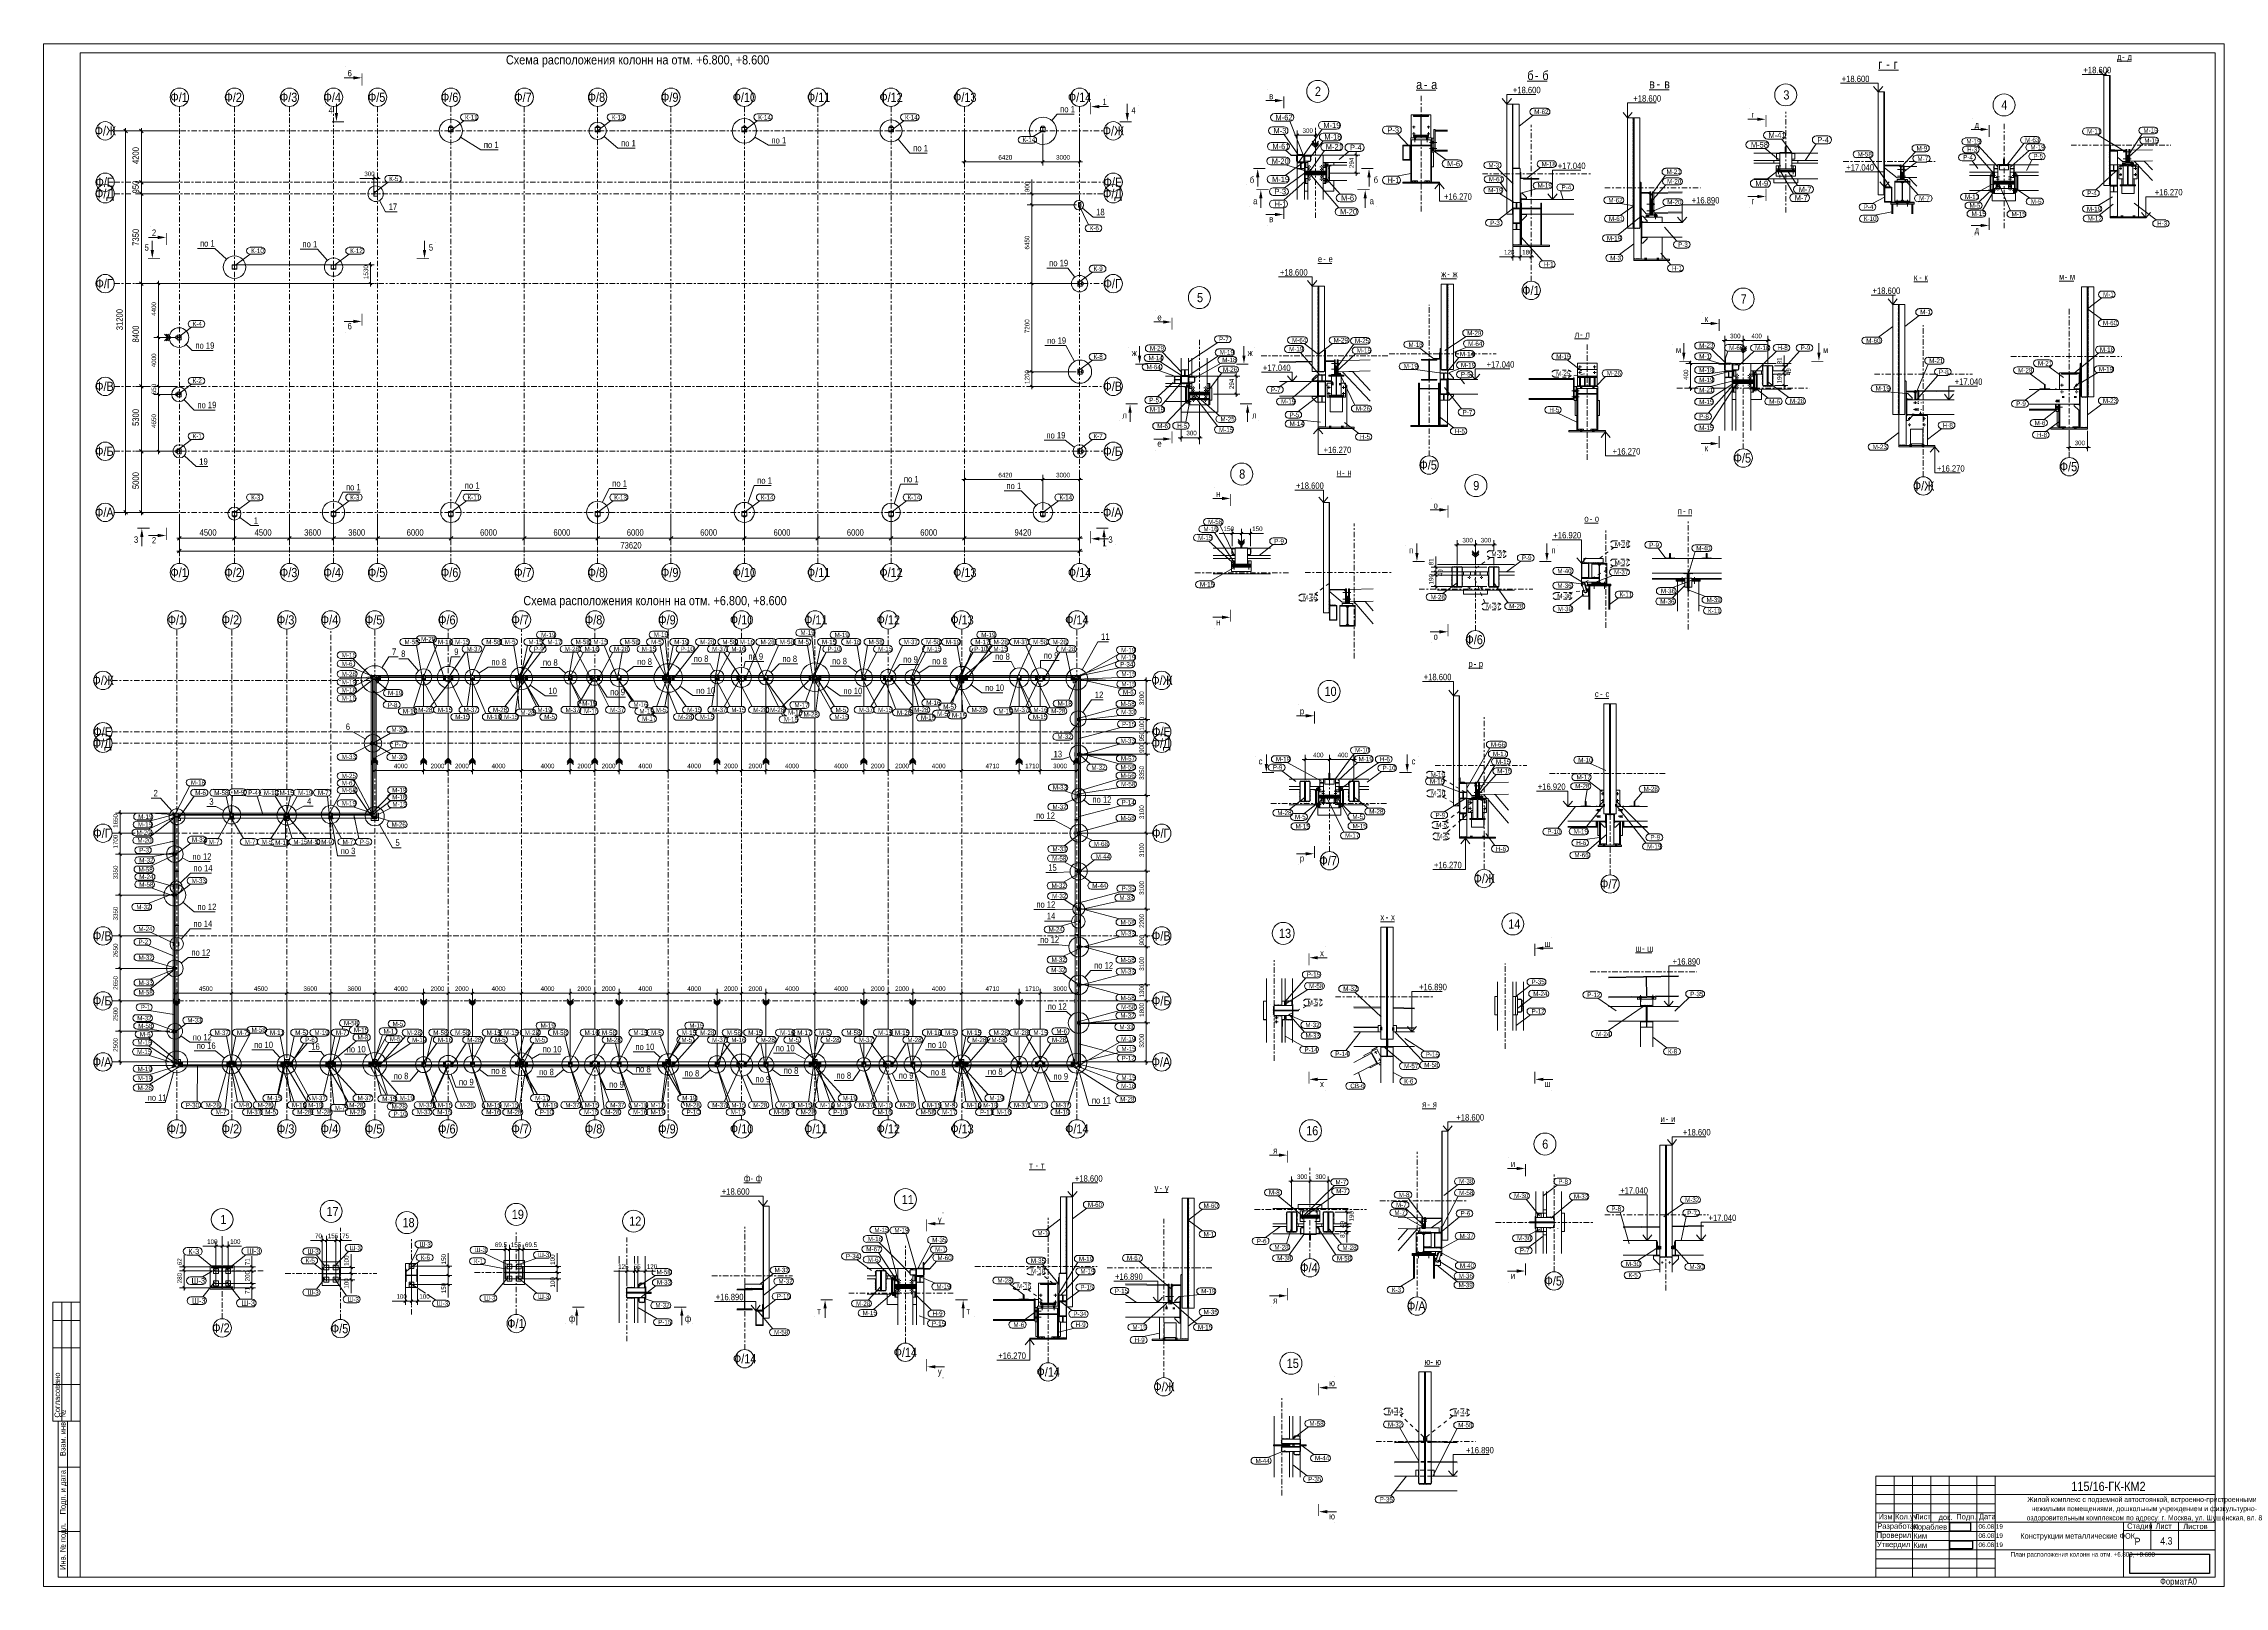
# Model space of a CAD drawing. Header units: millimetres. Extents: x -74 to 1115, y -586 to 256.
import ezdxf

# ---------------------------------------------------------------- set-up
doc = ezdxf.new("R2010")
doc.units = ezdxf.units.MM
for name, pattern in [('XKITLINE00', [0]), ('XKITLINE02', [4, 2, -2]), ('XKITLINE03', [6, 3, -1, 1, -1])]:
    doc.linetypes.add(name, pattern=pattern)
for name, color, linetype, lineweight in [('Bolt', 7, 'Continuous', 0), ('DetailSymbol', 3, 'Continuous', 0), ('DrawingSheet', 5, 'Continuous', 0), ('GraphicObject', 6, 'Continuous', 0), ('LevelText', 7, 'Continuous', 0), ('OtherObjectType', 1, 'Continuous', 0), ('Part', 2, 'Continuous', 0), ('PartMark', 3, 'Continuous', 0), ('S-GRID', 1, 'Continuous', 0), ('Section', 6, 'Continuous', 0), ('SymbolText', 4, 'Continuous', 0), ('Z-DIMENSIONS', 1, 'Continuous', 0)]:
    doc.layers.add(name, color=color, linetype=linetype, lineweight=lineweight)
doc.styles.add('GOST type A', font='ARIAL.TTF')
picture_1 = doc.add_image_def('image1.bmp', size_in_pixel=(866, 364))
picture_2 = doc.add_image_def('image2.bmp', size_in_pixel=(613, 222))
picture_3 = doc.add_image_def('image3.jpg', size_in_pixel=(784, 174))

msp = doc.modelspace()

# ---------------------------------------------------------------- hatches: boundary and pattern name
at = {"layer": 'Bolt'}
for points in [[(672.6, 210.1), (672.6, 210.1), (672.6, 210.1), (672.6, 210.1), (672.6, 210.1), (672.6, 210.2), (672.6, 210.2), (672.6, 210.2), (672.6, 210.2), (672.6, 210.2), (672.6, 210.2), (672.6, 210.3), (672.7, 210.3), (672.7, 210.3), (672.7, 210.3), (672.7, 210.3), (672.7, 210.3), (672.7, 210.3), (672.7, 210.4), (672.8, 210.4), (672.8, 210.4), (672.8, 210.4), (672.8, 210.4), (672.8, 210.4), (672.8, 210.4), (672.9, 210.4), (672.9, 210.4), (672.9, 210.4), (672.9, 210.4), (672.9, 210.4), (672.9, 210.4), (673, 210.4), (673, 210.4), (673, 210.4), (673, 210.4), (673, 210.4), (673.1, 210.4), (673.1, 210.4), (673.1, 210.4), (673.1, 210.4), (673.1, 210.4), (673.1, 210.4), (673.2, 210.4), (673.2, 210.4), (673.2, 210.4), (673.2, 210.3), (673.2, 210.3), (673.2, 210.3), (673.3, 210.3), (673.3, 210.3), (673.3, 210.3), (673.3, 210.3), (673.3, 210.2), (673.3, 210.2), (673.3, 210.2), (673.3, 210.2), (673.3, 210.2), (673.3, 210.2), (673.3, 210.1), (673.3, 210.1), (673.3, 210.1), (673.3, 210.1), (673.4, 210.1), (673.4, 210.1), (673.4, 210), (673.3, 210), (673.3, 210), (673.3, 210), (673.3, 210), (673.3, 209.9), (673.3, 209.9), (673.3, 209.9), (673.3, 209.9), (673.3, 209.9), (673.3, 209.9), (673.3, 209.8), (673.3, 209.8), (673.3, 209.8), (673.3, 209.8), (673.2, 209.8), (673.2, 209.8), (673.2, 209.8), (673.2, 209.7), (673.2, 209.7), (673.2, 209.7), (673.1, 209.7), (673.1, 209.7), (673.1, 209.7), (673.1, 209.7), (673.1, 209.7), (673.1, 209.7), (673, 209.7), (673, 209.7), (673, 209.7), (673, 209.7), (673, 209.7), (672.9, 209.7), (672.9, 209.7), (672.9, 209.7), (672.9, 209.7), (672.9, 209.7), (672.9, 209.7), (672.8, 209.7), (672.8, 209.7), (672.8, 209.7), (672.8, 209.7), (672.8, 209.7), (672.8, 209.7), (672.7, 209.7), (672.7, 209.8), (672.7, 209.8), (672.7, 209.8), (672.7, 209.8), (672.7, 209.8), (672.7, 209.8), (672.6, 209.8), (672.6, 209.9), (672.6, 209.9), (672.6, 209.9), (672.6, 209.9), (672.6, 209.9), (672.6, 209.9), (672.6, 210), (672.6, 210), (672.6, 210), (672.6, 210), (672.6, 210), (672.6, 210.1)], [(672.6, 206.4), (672.6, 206.4), (672.6, 206.4), (672.6, 206.5), (672.6, 206.5), (672.6, 206.5), (672.6, 206.5), (672.6, 206.5), (672.6, 206.5), (672.6, 206.6), (672.6, 206.6), (672.6, 206.6), (672.7, 206.6), (672.7, 206.6), (672.7, 206.6), (672.7, 206.7), (672.7, 206.7), (672.7, 206.7), (672.7, 206.7), (672.8, 206.7), (672.8, 206.7), (672.8, 206.7), (672.8, 206.7), (672.8, 206.7), (672.8, 206.7), (672.9, 206.8), (672.9, 206.8), (672.9, 206.8), (672.9, 206.8), (672.9, 206.8), (672.9, 206.8), (673, 206.8), (673, 206.8), (673, 206.8), (673, 206.8), (673, 206.8), (673.1, 206.8), (673.1, 206.8), (673.1, 206.7), (673.1, 206.7), (673.1, 206.7), (673.1, 206.7), (673.2, 206.7), (673.2, 206.7), (673.2, 206.7), (673.2, 206.7), (673.2, 206.7), (673.2, 206.7), (673.3, 206.6), (673.3, 206.6), (673.3, 206.6), (673.3, 206.6), (673.3, 206.6), (673.3, 206.6), (673.3, 206.5), (673.3, 206.5), (673.3, 206.5), (673.3, 206.5), (673.3, 206.5), (673.3, 206.5), (673.3, 206.4), (673.3, 206.4), (673.4, 206.4), (673.4, 206.4), (673.4, 206.4), (673.3, 206.3), (673.3, 206.3), (673.3, 206.3), (673.3, 206.3), (673.3, 206.3), (673.3, 206.3), (673.3, 206.2), (673.3, 206.2), (673.3, 206.2), (673.3, 206.2), (673.3, 206.2), (673.3, 206.2), (673.3, 206.1), (673.3, 206.1), (673.2, 206.1), (673.2, 206.1), (673.2, 206.1), (673.2, 206.1), (673.2, 206.1), (673.2, 206.1), (673.1, 206), (673.1, 206), (673.1, 206), (673.1, 206), (673.1, 206), (673.1, 206), (673, 206), (673, 206), (673, 206), (673, 206), (673, 206), (672.9, 206), (672.9, 206), (672.9, 206), (672.9, 206), (672.9, 206), (672.9, 206), (672.8, 206), (672.8, 206), (672.8, 206), (672.8, 206), (672.8, 206.1), (672.8, 206.1), (672.7, 206.1), (672.7, 206.1), (672.7, 206.1), (672.7, 206.1), (672.7, 206.1), (672.7, 206.1), (672.7, 206.2), (672.6, 206.2), (672.6, 206.2), (672.6, 206.2), (672.6, 206.2), (672.6, 206.2), (672.6, 206.3), (672.6, 206.3), (672.6, 206.3), (672.6, 206.3), (672.6, 206.3), (672.6, 206.3), (672.6, 206.4), (672.6, 206.4)], [(674, 204.4), (674, 204.1), (673.3, 204.1), (673.3, 204.4)], [(674, 204.1), (674, 203.1), (673.3, 203.1), (673.3, 204.1)], [(674, 204.1), (674, 203.1), (673.3, 203.1), (673.3, 204.1)], [(680.7, 204.4), (680.7, 204.1), (679.9, 204.1), (679.9, 204.4)], [(680.7, 204.1), (680.7, 203.1), (679.9, 203.1), (679.9, 204.1)], [(680.7, 204.1), (680.7, 203.1), (679.9, 203.1), (679.9, 204.1)], [(680.6, 210.1), (680.6, 210.1), (680.6, 210.1), (680.6, 210.1), (680.6, 210.1), (680.6, 210.2), (680.6, 210.2), (680.6, 210.2), (680.6, 210.2), (680.6, 210.2), (680.6, 210.2), (680.6, 210.3), (680.7, 210.3), (680.7, 210.3), (680.7, 210.3), (680.7, 210.3), (680.7, 210.3), (680.7, 210.3), (680.7, 210.4), (680.8, 210.4), (680.8, 210.4), (680.8, 210.4), (680.8, 210.4), (680.8, 210.4), (680.8, 210.4), (680.9, 210.4), (680.9, 210.4), (680.9, 210.4), (680.9, 210.4), (680.9, 210.4), (680.9, 210.4), (681, 210.4), (681, 210.4), (681, 210.4), (681, 210.4), (681, 210.4), (681.1, 210.4), (681.1, 210.4), (681.1, 210.4), (681.1, 210.4), (681.1, 210.4), (681.1, 210.4), (681.2, 210.4), (681.2, 210.4), (681.2, 210.4), (681.2, 210.3), (681.2, 210.3), (681.2, 210.3), (681.3, 210.3), (681.3, 210.3), (681.3, 210.3), (681.3, 210.3), (681.3, 210.2), (681.3, 210.2), (681.3, 210.2), (681.3, 210.2), (681.3, 210.2), (681.3, 210.2), (681.3, 210.1), (681.3, 210.1), (681.3, 210.1), (681.3, 210.1), (681.4, 210.1), (681.4, 210.1), (681.4, 210), (681.3, 210), (681.3, 210), (681.3, 210), (681.3, 210), (681.3, 209.9), (681.3, 209.9), (681.3, 209.9), (681.3, 209.9), (681.3, 209.9), (681.3, 209.9), (681.3, 209.8), (681.3, 209.8), (681.3, 209.8), (681.3, 209.8), (681.2, 209.8), (681.2, 209.8), (681.2, 209.8), (681.2, 209.7), (681.2, 209.7), (681.2, 209.7), (681.1, 209.7), (681.1, 209.7), (681.1, 209.7), (681.1, 209.7), (681.1, 209.7), (681.1, 209.7), (681, 209.7), (681, 209.7), (681, 209.7), (681, 209.7), (681, 209.7), (680.9, 209.7), (680.9, 209.7), (680.9, 209.7), (680.9, 209.7), (680.9, 209.7), (680.9, 209.7), (680.8, 209.7), (680.8, 209.7), (680.8, 209.7), (680.8, 209.7), (680.8, 209.7), (680.8, 209.7), (680.7, 209.7), (680.7, 209.8), (680.7, 209.8), (680.7, 209.8), (680.7, 209.8), (680.7, 209.8), (680.7, 209.8), (680.6, 209.8), (680.6, 209.9), (680.6, 209.9), (680.6, 209.9), (680.6, 209.9), (680.6, 209.9), (680.6, 209.9), (680.6, 210), (680.6, 210), (680.6, 210), (680.6, 210), (680.6, 210), (680.6, 210.1)], [(680.6, 206.4), (680.6, 206.4), (680.6, 206.4), (680.6, 206.5), (680.6, 206.5), (680.6, 206.5), (680.6, 206.5), (680.6, 206.5), (680.6, 206.5), (680.6, 206.6), (680.6, 206.6), (680.6, 206.6), (680.7, 206.6), (680.7, 206.6), (680.7, 206.6), (680.7, 206.7), (680.7, 206.7), (680.7, 206.7), (680.7, 206.7), (680.8, 206.7), (680.8, 206.7), (680.8, 206.7), (680.8, 206.7), (680.8, 206.7), (680.8, 206.7), (680.9, 206.8), (680.9, 206.8), (680.9, 206.8), (680.9, 206.8), (680.9, 206.8), (680.9, 206.8), (681, 206.8), (681, 206.8), (681, 206.8), (681, 206.8), (681, 206.8), (681.1, 206.8), (681.1, 206.8), (681.1, 206.7), (681.1, 206.7), (681.1, 206.7), (681.1, 206.7), (681.2, 206.7), (681.2, 206.7), (681.2, 206.7), (681.2, 206.7), (681.2, 206.7), (681.2, 206.7), (681.3, 206.6), (681.3, 206.6), (681.3, 206.6), (681.3, 206.6), (681.3, 206.6), (681.3, 206.6), (681.3, 206.5), (681.3, 206.5), (681.3, 206.5), (681.3, 206.5), (681.3, 206.5), (681.3, 206.5), (681.3, 206.4), (681.3, 206.4), (681.4, 206.4), (681.4, 206.4), (681.4, 206.4), (681.3, 206.3), (681.3, 206.3), (681.3, 206.3), (681.3, 206.3), (681.3, 206.3), (681.3, 206.3), (681.3, 206.2), (681.3, 206.2), (681.3, 206.2), (681.3, 206.2), (681.3, 206.2), (681.3, 206.2), (681.3, 206.1), (681.3, 206.1), (681.2, 206.1), (681.2, 206.1), (681.2, 206.1), (681.2, 206.1), (681.2, 206.1), (681.2, 206.1), (681.1, 206), (681.1, 206), (681.1, 206), (681.1, 206), (681.1, 206), (681.1, 206), (681, 206), (681, 206), (681, 206), (681, 206), (681, 206), (680.9, 206), (680.9, 206), (680.9, 206), (680.9, 206), (680.9, 206), (680.9, 206), (680.8, 206), (680.8, 206), (680.8, 206), (680.8, 206), (680.8, 206.1), (680.8, 206.1), (680.7, 206.1), (680.7, 206.1), (680.7, 206.1), (680.7, 206.1), (680.7, 206.1), (680.7, 206.1), (680.7, 206.2), (680.6, 206.2), (680.6, 206.2), (680.6, 206.2), (680.6, 206.2), (680.6, 206.2), (680.6, 206.3), (680.6, 206.3), (680.6, 206.3), (680.6, 206.3), (680.6, 206.3), (680.6, 206.3), (680.6, 206.4), (680.6, 206.4)], [(682.2, 202.1), (682.7, 202.1), (682.7, 201.3), (682.2, 201.3)], [(682.2, 198.8), (682.7, 198.8), (682.7, 198), (682.2, 198)], [(682.7, 202.1), (683, 202.1), (683, 201.3), (682.7, 201.3)], [(682.7, 198.8), (683, 198.8), (683, 198), (682.7, 198)], [(683, 202.1), (684, 202.1), (684, 201.3), (683, 201.3)], [(683, 198.8), (684, 198.8), (684, 198), (683, 198)], [(1060.8, 190.5), (1060.8, 189.5), (1060, 189.5), (1060, 190.5)], [(1060.8, 190.5), (1060.8, 189.5), (1060, 189.5), (1060, 190.5)], [(1061.8, 196.1), (1061.3, 196.1), (1061.3, 196.9), (1061.8, 196.9)], [(1061.8, 196.1), (1061.3, 196.1), (1061.3, 196.9), (1061.8, 196.9)], [(1061.8, 192.4), (1061.3, 192.4), (1061.3, 193.2), (1061.8, 193.2)], [(1062.1, 192.4), (1061.8, 192.4), (1061.8, 193.2), (1062.1, 193.2)], [(1062.6, 192.4), (1062.1, 192.4), (1062.1, 193.2), (1062.6, 193.2)], [(1062.9, 192.4), (1062.6, 192.4), (1062.6, 193.2), (1062.9, 193.2)], [(1063.4, 196.1), (1062.9, 196.1), (1062.9, 196.9), (1063.4, 196.9)], [(1063.4, 196.1), (1062.9, 196.1), (1062.9, 196.9), (1063.4, 196.9)], [(1063.4, 192.4), (1062.9, 192.4), (1062.9, 193.2), (1063.4, 193.2)], [(1064.8, 190.8), (1064.8, 190.5), (1064, 190.5), (1064, 190.8)], [(1064.8, 190.8), (1064.8, 190.5), (1064, 190.5), (1064, 190.8)], [(1064.8, 190.5), (1064.8, 189.5), (1064, 189.5), (1064, 190.5)], [(1064.8, 190.5), (1064.8, 189.5), (1064, 189.5), (1064, 190.5)], [(625.1, 188.7), (624.6, 188.7), (624.6, 189.4), (625.1, 189.4)], [(625.1, 188.7), (624.6, 188.7), (624.6, 189.4), (625.1, 189.4)], [(625.1, 180.7), (624.6, 180.7), (624.6, 181.4), (625.1, 181.4)], [(625.1, 180.7), (624.6, 180.7), (624.6, 181.4), (625.1, 181.4)], [(625.4, 188.7), (625.1, 188.7), (625.1, 189.4), (625.4, 189.4)], [(625.4, 188.7), (625.1, 188.7), (625.1, 189.4), (625.4, 189.4)], [(625.4, 180.7), (625.1, 180.7), (625.1, 181.4), (625.4, 181.4)], [(625.4, 180.7), (625.1, 180.7), (625.1, 181.4), (625.4, 181.4)], [(626.4, 188.7), (625.4, 188.7), (625.4, 189.4), (626.4, 189.4)], [(626.4, 188.7), (625.4, 188.7), (625.4, 189.4), (626.4, 189.4)], [(626.4, 180.7), (625.4, 180.7), (625.4, 181.4), (626.4, 181.4)], [(626.4, 180.7), (625.4, 180.7), (625.4, 181.4), (626.4, 181.4)], [(674.1, 180.7), (674.1, 180.1), (673.2, 180.1), (673.2, 180.7)], [(674.1, 180.1), (674.1, 179.4), (673.2, 179.4), (673.2, 180.1)], [(680.7, 180.7), (680.7, 180.1), (679.9, 180.1), (679.9, 180.7)], [(680.7, 180.1), (680.7, 179.4), (679.9, 179.4), (679.9, 180.1)], [(871.4, 186.6), (871.4, 187.2), (872.2, 187.2), (872.2, 186.6)], [(871.4, 186.4), (871.4, 186.6), (872.2, 186.6), (872.2, 186.4)], [(871.4, 185.8), (871.4, 186.4), (872.2, 186.4), (872.2, 185.8)], [(871.4, 185.6), (871.4, 185.8), (872.2, 185.8), (872.2, 185.6)], [(879.4, 186.6), (879.4, 187.2), (880.2, 187.2), (880.2, 186.6)], [(879.4, 186.4), (879.4, 186.6), (880.2, 186.6), (880.2, 186.4)], [(879.4, 185.8), (879.4, 186.4), (880.2, 186.4), (880.2, 185.8)], [(879.4, 185.6), (879.4, 185.8), (880.2, 185.8), (880.2, 185.6)], [(938.8, 186.5), (938.3, 186.5), (938.3, 187.3), (938.8, 187.3)], [(938.8, 186.5), (938.3, 186.5), (938.3, 187.3), (938.8, 187.3)], [(938.8, 182.8), (938.3, 182.8), (938.3, 183.6), (938.8, 183.6)], [(938.8, 182.8), (938.3, 182.8), (938.3, 183.6), (938.8, 183.6)], [(939.1, 182.8), (938.8, 182.8), (938.8, 183.6), (939.1, 183.6)], [(939.1, 182.8), (938.8, 182.8), (938.8, 183.6), (939.1, 183.6)], [(939.6, 182.8), (939.1, 182.8), (939.1, 183.6), (939.6, 183.6)], [(939.6, 182.8), (939.1, 182.8), (939.1, 183.6), (939.6, 183.6)], [(939.9, 182.8), (939.6, 182.8), (939.6, 183.6), (939.9, 183.6)], [(939.9, 182.8), (939.6, 182.8), (939.6, 183.6), (939.9, 183.6)], [(940.4, 186.5), (939.9, 186.5), (939.9, 187.3), (940.4, 187.3)], [(940.4, 186.5), (939.9, 186.5), (939.9, 187.3), (940.4, 187.3)], [(940.4, 182.8), (939.9, 182.8), (939.9, 183.6), (940.4, 183.6)], [(940.4, 182.8), (939.9, 182.8), (939.9, 183.6), (940.4, 183.6)], [(987.7, 183.9), (988.7, 183.9), (988.7, 183.2), (987.7, 183.2)], [(987.7, 183.9), (988.7, 183.9), (988.7, 183.2), (987.7, 183.2)], [(988.7, 183.9), (989, 183.9), (989, 183.2), (988.7, 183.2)], [(988.7, 183.9), (989, 183.9), (989, 183.2), (988.7, 183.2)], [(989.1, 183.9), (989.6, 183.9), (989.6, 183.2), (989.1, 183.2)], [(989.1, 183.9), (989.6, 183.9), (989.6, 183.2), (989.1, 183.2)], [(1000.5, 183.2), (1000, 183.2), (1000, 183.9), (1000.5, 183.9)], [(1000.5, 183.2), (1000, 183.2), (1000, 183.9), (1000.5, 183.9)], [(1000.8, 183.2), (1000.5, 183.2), (1000.5, 183.9), (1000.8, 183.9)], [(1000.8, 183.2), (1000.5, 183.2), (1000.5, 183.9), (1000.8, 183.9)], [(1001.8, 183.2), (1000.8, 183.2), (1000.8, 183.9), (1001.8, 183.9)], [(1001.8, 183.2), (1000.8, 183.2), (1000.8, 183.9), (1001.8, 183.9)], [(1058.8, 187.5), (1058.8, 187.4), (1058.8, 187.4), (1058.8, 187.4), (1058.8, 187.4), (1058.7, 187.4), (1058.7, 187.3), (1058.7, 187.3), (1058.7, 187.3), (1058.7, 187.3), (1058.7, 187.3), (1058.7, 187.3), (1058.7, 187.2), (1058.7, 187.2), (1058.7, 187.2), (1058.7, 187.2), (1058.6, 187.2), (1058.6, 187.2), (1058.6, 187.2), (1058.6, 187.2), (1058.6, 187.1), (1058.6, 187.1), (1058.5, 187.1), (1058.5, 187.1), (1058.5, 187.1), (1058.5, 187.1), (1058.5, 187.1), (1058.5, 187.1), (1058.4, 187.1), (1058.4, 187.1), (1058.4, 187.1), (1058.4, 187.1), (1058.4, 187.1), (1058.3, 187.1), (1058.3, 187.1), (1058.3, 187.1), (1058.3, 187.1), (1058.3, 187.1), (1058.3, 187.1), (1058.2, 187.1), (1058.2, 187.1), (1058.2, 187.1), (1058.2, 187.1), (1058.2, 187.2), (1058.2, 187.2), (1058.1, 187.2), (1058.1, 187.2), (1058.1, 187.2), (1058.1, 187.2), (1058.1, 187.2), (1058.1, 187.2), (1058.1, 187.3), (1058.1, 187.3), (1058, 187.3), (1058, 187.3), (1058, 187.3), (1058, 187.3), (1058, 187.4), (1058, 187.4), (1058, 187.4), (1058, 187.4), (1058, 187.4), (1058, 187.5), (1058, 187.5), (1058, 187.5), (1058, 187.5), (1058, 187.5), (1058, 187.6), (1058, 187.6), (1058, 187.6), (1058, 187.6), (1058, 187.6), (1058, 187.6), (1058, 187.7), (1058.1, 187.7), (1058.1, 187.7), (1058.1, 187.7), (1058.1, 187.7), (1058.1, 187.7), (1058.1, 187.7), (1058.1, 187.8), (1058.1, 187.8), (1058.2, 187.8), (1058.2, 187.8), (1058.2, 187.8), (1058.2, 187.8), (1058.2, 187.8), (1058.2, 187.8), (1058.3, 187.8), (1058.3, 187.8), (1058.3, 187.8), (1058.3, 187.9), (1058.3, 187.9), (1058.3, 187.9), (1058.4, 187.9), (1058.4, 187.9), (1058.4, 187.9), (1058.4, 187.9), (1058.4, 187.9), (1058.5, 187.9), (1058.5, 187.8), (1058.5, 187.8), (1058.5, 187.8), (1058.5, 187.8), (1058.5, 187.8), (1058.6, 187.8), (1058.6, 187.8), (1058.6, 187.8), (1058.6, 187.8), (1058.6, 187.8), (1058.6, 187.8), (1058.7, 187.7), (1058.7, 187.7), (1058.7, 187.7), (1058.7, 187.7), (1058.7, 187.7), (1058.7, 187.7), (1058.7, 187.7), (1058.7, 187.6), (1058.7, 187.6), (1058.7, 187.6), (1058.7, 187.6), (1058.8, 187.6), (1058.8, 187.6), (1058.8, 187.5), (1058.8, 187.5), (1058.8, 187.5), (1058.8, 187.5)], [(1058.8, 184.1), (1058.8, 184.1), (1058.8, 184.1), (1058.8, 184.1), (1058.8, 184), (1058.7, 184), (1058.7, 184), (1058.7, 184), (1058.7, 184), (1058.7, 184), (1058.7, 183.9), (1058.7, 183.9), (1058.7, 183.9), (1058.7, 183.9), (1058.7, 183.9), (1058.7, 183.9), (1058.6, 183.9), (1058.6, 183.8), (1058.6, 183.8), (1058.6, 183.8), (1058.6, 183.8), (1058.6, 183.8), (1058.5, 183.8), (1058.5, 183.8), (1058.5, 183.8), (1058.5, 183.8), (1058.5, 183.8), (1058.5, 183.8), (1058.4, 183.8), (1058.4, 183.8), (1058.4, 183.8), (1058.4, 183.8), (1058.4, 183.8), (1058.3, 183.8), (1058.3, 183.8), (1058.3, 183.8), (1058.3, 183.8), (1058.3, 183.8), (1058.3, 183.8), (1058.2, 183.8), (1058.2, 183.8), (1058.2, 183.8), (1058.2, 183.8), (1058.2, 183.8), (1058.2, 183.8), (1058.1, 183.8), (1058.1, 183.9), (1058.1, 183.9), (1058.1, 183.9), (1058.1, 183.9), (1058.1, 183.9), (1058.1, 183.9), (1058.1, 183.9), (1058, 184), (1058, 184), (1058, 184), (1058, 184), (1058, 184), (1058, 184), (1058, 184.1), (1058, 184.1), (1058, 184.1), (1058, 184.1), (1058, 184.1), (1058, 184.2), (1058, 184.2), (1058, 184.2), (1058, 184.2), (1058, 184.2), (1058, 184.3), (1058, 184.3), (1058, 184.3), (1058, 184.3), (1058, 184.3), (1058.1, 184.3), (1058.1, 184.4), (1058.1, 184.4), (1058.1, 184.4), (1058.1, 184.4), (1058.1, 184.4), (1058.1, 184.4), (1058.1, 184.4), (1058.2, 184.5), (1058.2, 184.5), (1058.2, 184.5), (1058.2, 184.5), (1058.2, 184.5), (1058.2, 184.5), (1058.3, 184.5), (1058.3, 184.5), (1058.3, 184.5), (1058.3, 184.5), (1058.3, 184.5), (1058.3, 184.5), (1058.4, 184.5), (1058.4, 184.5), (1058.4, 184.5), (1058.4, 184.5), (1058.4, 184.5), (1058.5, 184.5), (1058.5, 184.5), (1058.5, 184.5), (1058.5, 184.5), (1058.5, 184.5), (1058.5, 184.5), (1058.6, 184.5), (1058.6, 184.5), (1058.6, 184.5), (1058.6, 184.5), (1058.6, 184.4), (1058.6, 184.4), (1058.7, 184.4), (1058.7, 184.4), (1058.7, 184.4), (1058.7, 184.4), (1058.7, 184.4), (1058.7, 184.3), (1058.7, 184.3), (1058.7, 184.3), (1058.7, 184.3), (1058.7, 184.3), (1058.7, 184.3), (1058.8, 184.2), (1058.8, 184.2), (1058.8, 184.2), (1058.8, 184.2), (1058.8, 184.2), (1058.8, 184.1)], [(1066.8, 187.5), (1066.8, 187.4), (1066.8, 187.4), (1066.8, 187.4), (1066.8, 187.4), (1066.7, 187.4), (1066.7, 187.3), (1066.7, 187.3), (1066.7, 187.3), (1066.7, 187.3), (1066.7, 187.3), (1066.7, 187.3), (1066.7, 187.2), (1066.7, 187.2), (1066.7, 187.2), (1066.7, 187.2), (1066.6, 187.2), (1066.6, 187.2), (1066.6, 187.2), (1066.6, 187.2), (1066.6, 187.1), (1066.6, 187.1), (1066.5, 187.1), (1066.5, 187.1), (1066.5, 187.1), (1066.5, 187.1), (1066.5, 187.1), (1066.5, 187.1), (1066.4, 187.1), (1066.4, 187.1), (1066.4, 187.1), (1066.4, 187.1), (1066.4, 187.1), (1066.3, 187.1), (1066.3, 187.1), (1066.3, 187.1), (1066.3, 187.1), (1066.3, 187.1), (1066.3, 187.1), (1066.2, 187.1), (1066.2, 187.1), (1066.2, 187.1), (1066.2, 187.1), (1066.2, 187.2), (1066.2, 187.2), (1066.1, 187.2), (1066.1, 187.2), (1066.1, 187.2), (1066.1, 187.2), (1066.1, 187.2), (1066.1, 187.2), (1066.1, 187.3), (1066.1, 187.3), (1066, 187.3), (1066, 187.3), (1066, 187.3), (1066, 187.3), (1066, 187.4), (1066, 187.4), (1066, 187.4), (1066, 187.4), (1066, 187.4), (1066, 187.5), (1066, 187.5), (1066, 187.5), (1066, 187.5), (1066, 187.5), (1066, 187.6), (1066, 187.6), (1066, 187.6), (1066, 187.6), (1066, 187.6), (1066, 187.6), (1066, 187.7), (1066.1, 187.7), (1066.1, 187.7), (1066.1, 187.7), (1066.1, 187.7), (1066.1, 187.7), (1066.1, 187.7), (1066.1, 187.8), (1066.1, 187.8), (1066.2, 187.8), (1066.2, 187.8), (1066.2, 187.8), (1066.2, 187.8), (1066.2, 187.8), (1066.2, 187.8), (1066.3, 187.8), (1066.3, 187.8), (1066.3, 187.8), (1066.3, 187.9), (1066.3, 187.9), (1066.3, 187.9), (1066.4, 187.9), (1066.4, 187.9), (1066.4, 187.9), (1066.4, 187.9), (1066.4, 187.9), (1066.5, 187.9), (1066.5, 187.8), (1066.5, 187.8), (1066.5, 187.8), (1066.5, 187.8), (1066.5, 187.8), (1066.6, 187.8), (1066.6, 187.8), (1066.6, 187.8), (1066.6, 187.8), (1066.6, 187.8), (1066.6, 187.8), (1066.7, 187.7), (1066.7, 187.7), (1066.7, 187.7), (1066.7, 187.7), (1066.7, 187.7), (1066.7, 187.7), (1066.7, 187.7), (1066.7, 187.6), (1066.7, 187.6), (1066.7, 187.6), (1066.7, 187.6), (1066.8, 187.6), (1066.8, 187.6), (1066.8, 187.5), (1066.8, 187.5), (1066.8, 187.5), (1066.8, 187.5)], [(1066.8, 184.1), (1066.8, 184.1), (1066.8, 184.1), (1066.8, 184.1), (1066.8, 184), (1066.7, 184), (1066.7, 184), (1066.7, 184), (1066.7, 184), (1066.7, 184), (1066.7, 183.9), (1066.7, 183.9), (1066.7, 183.9), (1066.7, 183.9), (1066.7, 183.9), (1066.7, 183.9), (1066.6, 183.9), (1066.6, 183.8), (1066.6, 183.8), (1066.6, 183.8), (1066.6, 183.8), (1066.6, 183.8), (1066.5, 183.8), (1066.5, 183.8), (1066.5, 183.8), (1066.5, 183.8), (1066.5, 183.8), (1066.5, 183.8), (1066.4, 183.8), (1066.4, 183.8), (1066.4, 183.8), (1066.4, 183.8), (1066.4, 183.8), (1066.3, 183.8), (1066.3, 183.8), (1066.3, 183.8), (1066.3, 183.8), (1066.3, 183.8), (1066.3, 183.8), (1066.2, 183.8), (1066.2, 183.8), (1066.2, 183.8), (1066.2, 183.8), (1066.2, 183.8), (1066.2, 183.8), (1066.1, 183.8), (1066.1, 183.9), (1066.1, 183.9), (1066.1, 183.9), (1066.1, 183.9), (1066.1, 183.9), (1066.1, 183.9), (1066.1, 183.9), (1066, 184), (1066, 184), (1066, 184), (1066, 184), (1066, 184), (1066, 184), (1066, 184.1), (1066, 184.1), (1066, 184.1), (1066, 184.1), (1066, 184.1), (1066, 184.2), (1066, 184.2), (1066, 184.2), (1066, 184.2), (1066, 184.2), (1066, 184.3), (1066, 184.3), (1066, 184.3), (1066, 184.3), (1066, 184.3), (1066.1, 184.3), (1066.1, 184.4), (1066.1, 184.4), (1066.1, 184.4), (1066.1, 184.4), (1066.1, 184.4), (1066.1, 184.4), (1066.1, 184.4), (1066.2, 184.5), (1066.2, 184.5), (1066.2, 184.5), (1066.2, 184.5), (1066.2, 184.5), (1066.2, 184.5), (1066.3, 184.5), (1066.3, 184.5), (1066.3, 184.5), (1066.3, 184.5), (1066.3, 184.5), (1066.3, 184.5), (1066.4, 184.5), (1066.4, 184.5), (1066.4, 184.5), (1066.4, 184.5), (1066.4, 184.5), (1066.5, 184.5), (1066.5, 184.5), (1066.5, 184.5), (1066.5, 184.5), (1066.5, 184.5), (1066.5, 184.5), (1066.6, 184.5), (1066.6, 184.5), (1066.6, 184.5), (1066.6, 184.5), (1066.6, 184.4), (1066.6, 184.4), (1066.7, 184.4), (1066.7, 184.4), (1066.7, 184.4), (1066.7, 184.4), (1066.7, 184.4), (1066.7, 184.3), (1066.7, 184.3), (1066.7, 184.3), (1066.7, 184.3), (1066.7, 184.3), (1066.7, 184.3), (1066.8, 184.2), (1066.8, 184.2), (1066.8, 184.2), (1066.8, 184.2), (1066.8, 184.2), (1066.8, 184.1)], [(802.2, 167.7), (801.6, 167.7), (801.6, 168.4), (802.2, 168.4)], [(802.4, 167.7), (802.2, 167.7), (802.2, 168.4), (802.4, 168.4)], [(803, 167.7), (802.4, 167.7), (802.4, 168.4), (803, 168.4)], [(803.2, 167.7), (803, 167.7), (803, 168.4), (803.2, 168.4)], [(803.8, 167.7), (803.2, 167.7), (803.2, 168.4), (803.8, 168.4)], [(936.9, 169.7), (936.9, 169.2), (936.1, 169.2), (936.1, 169.7)], [(936.9, 169.7), (936.9, 169.2), (936.1, 169.2), (936.1, 169.7)], [(936.9, 169.2), (936.9, 168.7), (936.1, 168.7), (936.1, 169.2)], [(936.9, 169.2), (936.9, 168.7), (936.1, 168.7), (936.1, 169.2)], [(936.9, 168.7), (936.9, 168.1), (936.1, 168.1), (936.1, 168.7)], [(936.9, 168.7), (936.9, 168.1), (936.1, 168.1), (936.1, 168.7)], [(942.6, 169.7), (942.6, 169.2), (941.8, 169.2), (941.8, 169.7)], [(942.6, 169.7), (942.6, 169.2), (941.8, 169.2), (941.8, 169.7)], [(942.6, 169.2), (942.6, 168.7), (941.8, 168.7), (941.8, 169.2)], [(942.6, 169.2), (942.6, 168.7), (941.8, 168.7), (941.8, 169.2)], [(942.6, 168.7), (942.6, 168.1), (941.8, 168.1), (941.8, 168.7)], [(942.6, 168.7), (942.6, 168.1), (941.8, 168.1), (941.8, 168.7)], [(987.7, 175.9), (988.7, 175.9), (988.7, 175.2), (987.7, 175.2)], [(987.7, 175.9), (988.7, 175.9), (988.7, 175.2), (987.7, 175.2)], [(988.7, 175.9), (989, 175.9), (989, 175.2), (988.7, 175.2)], [(988.7, 175.9), (989, 175.9), (989, 175.2), (988.7, 175.2)], [(989.1, 175.9), (989.6, 175.9), (989.6, 175.2), (989.1, 175.2)], [(989.1, 175.9), (989.6, 175.9), (989.6, 175.2), (989.1, 175.2)], [(991.4, 177.2), (991.4, 177.2), (991.4, 177.2), (991.4, 177.2), (991.3, 177.2), (991.3, 177.2), (991.3, 177.2), (991.3, 177.2), (991.3, 177.2), (991.3, 177.2), (991.2, 177.2), (991.2, 177.2), (991.2, 177.2), (991.2, 177.3), (991.2, 177.3), (991.2, 177.3), (991.1, 177.3), (991.1, 177.3), (991.1, 177.3), (991.1, 177.3), (991.1, 177.4), (991.1, 177.4), (991.1, 177.4), (991.1, 177.4), (991.1, 177.4), (991.1, 177.4), (991.1, 177.5), (991.1, 177.5), (991.1, 177.5), (991.1, 177.5), (991.1, 177.5), (991.1, 177.6), (991.1, 177.6), (991.1, 177.6), (991.1, 177.6), (991.1, 177.6), (991.1, 177.6), (991.1, 177.7), (991.1, 177.7), (991.1, 177.7), (991.1, 177.7), (991.1, 177.7), (991.1, 177.8), (991.1, 177.8), (991.1, 177.8), (991.1, 177.8), (991.1, 177.8), (991.2, 177.8), (991.2, 177.8), (991.2, 177.9), (991.2, 177.9), (991.2, 177.9), (991.2, 177.9), (991.3, 177.9), (991.3, 177.9), (991.3, 177.9), (991.3, 177.9), (991.3, 177.9), (991.3, 177.9), (991.4, 177.9), (991.4, 177.9), (991.4, 177.9), (991.4, 177.9), (991.4, 177.9), (991.5, 177.9), (991.5, 177.9), (991.5, 177.9), (991.5, 177.9), (991.5, 177.9), (991.5, 177.9), (991.6, 177.9), (991.6, 177.9), (991.6, 177.9), (991.6, 177.9), (991.6, 177.9), (991.6, 177.9), (991.7, 177.9), (991.7, 177.9), (991.7, 177.8), (991.7, 177.8), (991.7, 177.8), (991.7, 177.8), (991.7, 177.8), (991.8, 177.8), (991.8, 177.8), (991.8, 177.7), (991.8, 177.7), (991.8, 177.7), (991.8, 177.7), (991.8, 177.7), (991.8, 177.6), (991.8, 177.6), (991.8, 177.6), (991.8, 177.6), (991.8, 177.6), (991.8, 177.6), (991.8, 177.5), (991.8, 177.5), (991.8, 177.5), (991.8, 177.5), (991.8, 177.5), (991.8, 177.4), (991.8, 177.4), (991.8, 177.4), (991.8, 177.4), (991.8, 177.4), (991.8, 177.4), (991.8, 177.3), (991.7, 177.3), (991.7, 177.3), (991.7, 177.3), (991.7, 177.3), (991.7, 177.3), (991.7, 177.3), (991.7, 177.2), (991.6, 177.2), (991.6, 177.2), (991.6, 177.2), (991.6, 177.2), (991.6, 177.2), (991.6, 177.2), (991.5, 177.2), (991.5, 177.2), (991.5, 177.2), (991.5, 177.2), (991.5, 177.2), (991.5, 177.2), (991.4, 177.2)], [(998.1, 177.2), (998.1, 177.2), (998, 177.2), (998, 177.2), (998, 177.2), (998, 177.2), (998, 177.2), (998, 177.2), (997.9, 177.2), (997.9, 177.2), (997.9, 177.2), (997.9, 177.2), (997.9, 177.2), (997.9, 177.3), (997.8, 177.3), (997.8, 177.3), (997.8, 177.3), (997.8, 177.3), (997.8, 177.3), (997.8, 177.3), (997.8, 177.4), (997.8, 177.4), (997.8, 177.4), (997.7, 177.4), (997.7, 177.4), (997.7, 177.4), (997.7, 177.5), (997.7, 177.5), (997.7, 177.5), (997.7, 177.5), (997.7, 177.5), (997.7, 177.6), (997.7, 177.6), (997.7, 177.6), (997.7, 177.6), (997.7, 177.6), (997.7, 177.6), (997.7, 177.7), (997.7, 177.7), (997.7, 177.7), (997.8, 177.7), (997.8, 177.7), (997.8, 177.8), (997.8, 177.8), (997.8, 177.8), (997.8, 177.8), (997.8, 177.8), (997.8, 177.8), (997.8, 177.8), (997.9, 177.9), (997.9, 177.9), (997.9, 177.9), (997.9, 177.9), (997.9, 177.9), (997.9, 177.9), (998, 177.9), (998, 177.9), (998, 177.9), (998, 177.9), (998, 177.9), (998, 177.9), (998.1, 177.9), (998.1, 177.9), (998.1, 177.9), (998.1, 177.9), (998.1, 177.9), (998.2, 177.9), (998.2, 177.9), (998.2, 177.9), (998.2, 177.9), (998.2, 177.9), (998.2, 177.9), (998.3, 177.9), (998.3, 177.9), (998.3, 177.9), (998.3, 177.9), (998.3, 177.9), (998.3, 177.9), (998.4, 177.8), (998.4, 177.8), (998.4, 177.8), (998.4, 177.8), (998.4, 177.8), (998.4, 177.8), (998.4, 177.8), (998.4, 177.7), (998.4, 177.7), (998.5, 177.7), (998.5, 177.7), (998.5, 177.7), (998.5, 177.6), (998.5, 177.6), (998.5, 177.6), (998.5, 177.6), (998.5, 177.6), (998.5, 177.6), (998.5, 177.5), (998.5, 177.5), (998.5, 177.5), (998.5, 177.5), (998.5, 177.5), (998.5, 177.4), (998.5, 177.4), (998.5, 177.4), (998.4, 177.4), (998.4, 177.4), (998.4, 177.4), (998.4, 177.3), (998.4, 177.3), (998.4, 177.3), (998.4, 177.3), (998.4, 177.3), (998.4, 177.3), (998.3, 177.3), (998.3, 177.2), (998.3, 177.2), (998.3, 177.2), (998.3, 177.2), (998.3, 177.2), (998.2, 177.2), (998.2, 177.2), (998.2, 177.2), (998.2, 177.2), (998.2, 177.2), (998.2, 177.2), (998.1, 177.2), (998.1, 177.2), (998.1, 177.2)], [(1000.5, 175.2), (1000, 175.2), (1000, 175.9), (1000.5, 175.9)], [(1000.5, 175.2), (1000, 175.2), (1000, 175.9), (1000.5, 175.9)], [(1000.8, 175.2), (1000.5, 175.2), (1000.5, 175.9), (1000.8, 175.9)], [(1000.8, 175.2), (1000.5, 175.2), (1000.5, 175.9), (1000.8, 175.9)], [(1001.8, 175.2), (1000.8, 175.2), (1000.8, 175.9), (1001.8, 175.9)], [(1001.8, 175.2), (1000.8, 175.2), (1000.8, 175.9), (1001.8, 175.9)], [(801.1, 162), (801.1, 161), (800.3, 161), (800.3, 162)], [(802.2, 164), (801.6, 164), (801.6, 164.8), (802.2, 164.8)], [(802.4, 164), (802.2, 164), (802.2, 164.8), (802.4, 164.8)], [(803, 164), (802.4, 164), (802.4, 164.8), (803, 164.8)], [(803.2, 164), (803, 164), (803, 164.8), (803.2, 164.8)], [(803.8, 164), (803.2, 164), (803.2, 164.8), (803.8, 164.8)], [(805.1, 162.4), (805.1, 162), (804.3, 162), (804.3, 162.4)], [(805.1, 162), (805.1, 161), (804.3, 161), (804.3, 162)], [(1059.5, 161.8), (1059.5, 161.2), (1058.6, 161.2), (1058.6, 161.8)], [(1059.5, 161.8), (1059.5, 161.2), (1058.6, 161.2), (1058.6, 161.8)], [(1059.5, 161.2), (1059.5, 160.5), (1058.6, 160.5), (1058.6, 161.2)], [(1059.5, 161.2), (1059.5, 160.5), (1058.6, 160.5), (1058.6, 161.2)], [(1066.1, 161.8), (1066.1, 161.2), (1065.3, 161.2), (1065.3, 161.8)], [(1066.1, 161.8), (1066.1, 161.2), (1065.3, 161.2), (1065.3, 161.8)], [(1066.1, 161.2), (1066.1, 160.5), (1065.3, 160.5), (1065.3, 161.2)], [(1066.1, 161.2), (1066.1, 160.5), (1065.3, 160.5), (1065.3, 161.2)], [(799.8, 138.7), (799.8, 138), (798.9, 138), (798.9, 138.7)], [(799.8, 138), (799.8, 137.4), (798.9, 137.4), (798.9, 138)], [(806.5, 138.7), (806.5, 138), (805.6, 138), (805.6, 138.7)], [(806.5, 138), (806.5, 137.4), (805.6, 137.4), (805.6, 138)], [(630.2, 80.7), (629.7, 80.7), (629.7, 81.5), (630.2, 81.5)], [(630.2, 80.7), (629.7, 80.7), (629.7, 81.5), (630.2, 81.5)], [(630.2, 77.7), (629.7, 77.7), (629.7, 78.5), (630.2, 78.5)], [(630.5, 77.7), (630.2, 77.7), (630.2, 78.5), (630.5, 78.5)], [(631, 77.7), (630.5, 77.7), (630.5, 78.5), (631, 78.5)], [(631.3, 77.7), (631, 77.7), (631, 78.5), (631.3, 78.5)], [(631.8, 80.7), (631.3, 80.7), (631.3, 81.5), (631.8, 81.5)], [(631.8, 80.7), (631.3, 80.7), (631.3, 81.5), (631.8, 81.5)], [(631.8, 77.7), (631.3, 77.7), (631.3, 78.5), (631.8, 78.5)], [(763.2, 79.3), (763.2, 79.3), (763.2, 79.3), (763.2, 79.3), (763.2, 79.3), (763.2, 79.4), (763.3, 79.4), (763.3, 79.4), (763.3, 79.4), (763.3, 79.4), (763.3, 79.5), (763.3, 79.5), (763.3, 79.5), (763.3, 79.5), (763.3, 79.5), (763.3, 79.5), (763.4, 79.5), (763.4, 79.6), (763.4, 79.6), (763.4, 79.6), (763.4, 79.6), (763.4, 79.6), (763.4, 79.6), (763.5, 79.6), (763.5, 79.6), (763.5, 79.6), (763.5, 79.6), (763.5, 79.6), (763.6, 79.6), (763.6, 79.6), (763.6, 79.6), (763.6, 79.6), (763.6, 79.6), (763.7, 79.6), (763.7, 79.6), (763.7, 79.6), (763.7, 79.6), (763.7, 79.6), (763.7, 79.6), (763.8, 79.6), (763.8, 79.6), (763.8, 79.6), (763.8, 79.6), (763.8, 79.6), (763.8, 79.6), (763.9, 79.6), (763.9, 79.5), (763.9, 79.5), (763.9, 79.5), (763.9, 79.5), (763.9, 79.5), (763.9, 79.5), (763.9, 79.5), (764, 79.4), (764, 79.4), (764, 79.4), (764, 79.4), (764, 79.4), (764, 79.3), (764, 79.3), (764, 79.3), (764, 79.3), (764, 79.3), (764, 79.3), (764, 79.2), (764, 79.2), (764, 79.2), (764, 79.2), (764, 79.2), (764, 79.1), (764, 79.1), (764, 79.1), (764, 79.1), (764, 79.1), (763.9, 79.1), (763.9, 79), (763.9, 79), (763.9, 79), (763.9, 79), (763.9, 79), (763.9, 79), (763.9, 79), (763.8, 78.9), (763.8, 78.9), (763.8, 78.9), (763.8, 78.9), (763.8, 78.9), (763.8, 78.9), (763.7, 78.9), (763.7, 78.9), (763.7, 78.9), (763.7, 78.9), (763.7, 78.9), (763.7, 78.9), (763.6, 78.9), (763.6, 78.9), (763.6, 78.9), (763.6, 78.9), (763.6, 78.9), (763.5, 78.9), (763.5, 78.9), (763.5, 78.9), (763.5, 78.9), (763.5, 78.9), (763.4, 78.9), (763.4, 78.9), (763.4, 78.9), (763.4, 78.9), (763.4, 78.9), (763.4, 79), (763.4, 79), (763.3, 79), (763.3, 79), (763.3, 79), (763.3, 79), (763.3, 79), (763.3, 79.1), (763.3, 79.1), (763.3, 79.1), (763.3, 79.1), (763.3, 79.1), (763.2, 79.1), (763.2, 79.2), (763.2, 79.2), (763.2, 79.2), (763.2, 79.2), (763.2, 79.2), (763.2, 79.3)], [(763.2, 76.3), (763.2, 76.3), (763.2, 76.3), (763.2, 76.3), (763.2, 76.3), (763.2, 76.4), (763.3, 76.4), (763.3, 76.4), (763.3, 76.4), (763.3, 76.4), (763.3, 76.5), (763.3, 76.5), (763.3, 76.5), (763.3, 76.5), (763.3, 76.5), (763.3, 76.5), (763.4, 76.5), (763.4, 76.6), (763.4, 76.6), (763.4, 76.6), (763.4, 76.6), (763.4, 76.6), (763.4, 76.6), (763.5, 76.6), (763.5, 76.6), (763.5, 76.6), (763.5, 76.6), (763.5, 76.6), (763.6, 76.6), (763.6, 76.6), (763.6, 76.6), (763.6, 76.6), (763.6, 76.6), (763.7, 76.6), (763.7, 76.6), (763.7, 76.6), (763.7, 76.6), (763.7, 76.6), (763.7, 76.6), (763.8, 76.6), (763.8, 76.6), (763.8, 76.6), (763.8, 76.6), (763.8, 76.6), (763.8, 76.6), (763.9, 76.6), (763.9, 76.5), (763.9, 76.5), (763.9, 76.5), (763.9, 76.5), (763.9, 76.5), (763.9, 76.5), (763.9, 76.5), (764, 76.4), (764, 76.4), (764, 76.4), (764, 76.4), (764, 76.4), (764, 76.3), (764, 76.3), (764, 76.3), (764, 76.3), (764, 76.3), (764, 76.3), (764, 76.2), (764, 76.2), (764, 76.2), (764, 76.2), (764, 76.2), (764, 76.1), (764, 76.1), (764, 76.1), (764, 76.1), (764, 76.1), (763.9, 76.1), (763.9, 76), (763.9, 76), (763.9, 76), (763.9, 76), (763.9, 76), (763.9, 76), (763.9, 76), (763.8, 75.9), (763.8, 75.9), (763.8, 75.9), (763.8, 75.9), (763.8, 75.9), (763.8, 75.9), (763.7, 75.9), (763.7, 75.9), (763.7, 75.9), (763.7, 75.9), (763.7, 75.9), (763.7, 75.9), (763.6, 75.9), (763.6, 75.9), (763.6, 75.9), (763.6, 75.9), (763.6, 75.9), (763.5, 75.9), (763.5, 75.9), (763.5, 75.9), (763.5, 75.9), (763.5, 75.9), (763.4, 75.9), (763.4, 75.9), (763.4, 75.9), (763.4, 75.9), (763.4, 75.9), (763.4, 76), (763.4, 76), (763.3, 76), (763.3, 76), (763.3, 76), (763.3, 76), (763.3, 76), (763.3, 76.1), (763.3, 76.1), (763.3, 76.1), (763.3, 76.1), (763.3, 76.1), (763.2, 76.1), (763.2, 76.2), (763.2, 76.2), (763.2, 76.2), (763.2, 76.2), (763.2, 76.2), (763.2, 76.3)], [(771.2, 79.3), (771.2, 79.3), (771.2, 79.3), (771.2, 79.3), (771.2, 79.3), (771.2, 79.4), (771.3, 79.4), (771.3, 79.4), (771.3, 79.4), (771.3, 79.4), (771.3, 79.5), (771.3, 79.5), (771.3, 79.5), (771.3, 79.5), (771.3, 79.5), (771.3, 79.5), (771.4, 79.5), (771.4, 79.6), (771.4, 79.6), (771.4, 79.6), (771.4, 79.6), (771.4, 79.6), (771.4, 79.6), (771.5, 79.6), (771.5, 79.6), (771.5, 79.6), (771.5, 79.6), (771.5, 79.6), (771.6, 79.6), (771.6, 79.6), (771.6, 79.6), (771.6, 79.6), (771.6, 79.6), (771.7, 79.6), (771.7, 79.6), (771.7, 79.6), (771.7, 79.6), (771.7, 79.6), (771.7, 79.6), (771.8, 79.6), (771.8, 79.6), (771.8, 79.6), (771.8, 79.6), (771.8, 79.6), (771.8, 79.6), (771.9, 79.6), (771.9, 79.5), (771.9, 79.5), (771.9, 79.5), (771.9, 79.5), (771.9, 79.5), (771.9, 79.5), (771.9, 79.5), (772, 79.4), (772, 79.4), (772, 79.4), (772, 79.4), (772, 79.4), (772, 79.3), (772, 79.3), (772, 79.3), (772, 79.3), (772, 79.3), (772, 79.3), (772, 79.2), (772, 79.2), (772, 79.2), (772, 79.2), (772, 79.2), (772, 79.1), (772, 79.1), (772, 79.1), (772, 79.1), (772, 79.1), (771.9, 79.1), (771.9, 79), (771.9, 79), (771.9, 79), (771.9, 79), (771.9, 79), (771.9, 79), (771.9, 79), (771.8, 78.9), (771.8, 78.9), (771.8, 78.9), (771.8, 78.9), (771.8, 78.9), (771.8, 78.9), (771.7, 78.9), (771.7, 78.9), (771.7, 78.9), (771.7, 78.9), (771.7, 78.9), (771.7, 78.9), (771.6, 78.9), (771.6, 78.9), (771.6, 78.9), (771.6, 78.9), (771.6, 78.9), (771.5, 78.9), (771.5, 78.9), (771.5, 78.9), (771.5, 78.9), (771.5, 78.9), (771.4, 78.9), (771.4, 78.9), (771.4, 78.9), (771.4, 78.9), (771.4, 78.9), (771.4, 79), (771.4, 79), (771.3, 79), (771.3, 79), (771.3, 79), (771.3, 79), (771.3, 79), (771.3, 79.1), (771.3, 79.1), (771.3, 79.1), (771.3, 79.1), (771.3, 79.1), (771.2, 79.1), (771.2, 79.2), (771.2, 79.2), (771.2, 79.2), (771.2, 79.2), (771.2, 79.2), (771.2, 79.3)], [(771.2, 76.3), (771.2, 76.3), (771.2, 76.3), (771.2, 76.3), (771.2, 76.3), (771.2, 76.4), (771.3, 76.4), (771.3, 76.4), (771.3, 76.4), (771.3, 76.4), (771.3, 76.5), (771.3, 76.5), (771.3, 76.5), (771.3, 76.5), (771.3, 76.5), (771.3, 76.5), (771.4, 76.5), (771.4, 76.6), (771.4, 76.6), (771.4, 76.6), (771.4, 76.6), (771.4, 76.6), (771.4, 76.6), (771.5, 76.6), (771.5, 76.6), (771.5, 76.6), (771.5, 76.6), (771.5, 76.6), (771.6, 76.6), (771.6, 76.6), (771.6, 76.6), (771.6, 76.6), (771.6, 76.6), (771.7, 76.6), (771.7, 76.6), (771.7, 76.6), (771.7, 76.6), (771.7, 76.6), (771.7, 76.6), (771.8, 76.6), (771.8, 76.6), (771.8, 76.6), (771.8, 76.6), (771.8, 76.6), (771.8, 76.6), (771.9, 76.6), (771.9, 76.5), (771.9, 76.5), (771.9, 76.5), (771.9, 76.5), (771.9, 76.5), (771.9, 76.5), (771.9, 76.5), (772, 76.4), (772, 76.4), (772, 76.4), (772, 76.4), (772, 76.4), (772, 76.3), (772, 76.3), (772, 76.3), (772, 76.3), (772, 76.3), (772, 76.3), (772, 76.2), (772, 76.2), (772, 76.2), (772, 76.2), (772, 76.2), (772, 76.1), (772, 76.1), (772, 76.1), (772, 76.1), (772, 76.1), (771.9, 76.1), (771.9, 76), (771.9, 76), (771.9, 76), (771.9, 76), (771.9, 76), (771.9, 76), (771.9, 76), (771.8, 75.9), (771.8, 75.9), (771.8, 75.9), (771.8, 75.9), (771.8, 75.9), (771.8, 75.9), (771.7, 75.9), (771.7, 75.9), (771.7, 75.9), (771.7, 75.9), (771.7, 75.9), (771.7, 75.9), (771.6, 75.9), (771.6, 75.9), (771.6, 75.9), (771.6, 75.9), (771.6, 75.9), (771.5, 75.9), (771.5, 75.9), (771.5, 75.9), (771.5, 75.9), (771.5, 75.9), (771.4, 75.9), (771.4, 75.9), (771.4, 75.9), (771.4, 75.9), (771.4, 75.9), (771.4, 76), (771.4, 76), (771.3, 76), (771.3, 76), (771.3, 76), (771.3, 76), (771.3, 76), (771.3, 76.1), (771.3, 76.1), (771.3, 76.1), (771.3, 76.1), (771.3, 76.1), (771.2, 76.1), (771.2, 76.2), (771.2, 76.2), (771.2, 76.2), (771.2, 76.2), (771.2, 76.2), (771.2, 76.3)], [(849, 72.3), (849, 71.8), (848.3, 71.8), (848.3, 72.3)], [(857, 72.3), (857, 71.8), (856.3, 71.8), (856.3, 72.3)], [(857.8, 75.6), (858.3, 75.6), (858.3, 74.9), (857.8, 74.9)], [(857.8, 75.6), (858.3, 75.6), (858.3, 74.9), (857.8, 74.9)], [(858.4, 75.6), (858.7, 75.6), (858.7, 74.9), (858.4, 74.9)], [(858.4, 75.6), (858.7, 75.6), (858.7, 74.9), (858.4, 74.9)], [(858.7, 75.6), (859.7, 75.6), (859.7, 74.9), (858.7, 74.9)], [(858.7, 75.6), (859.7, 75.6), (859.7, 74.9), (858.7, 74.9)], [(549, 68.9), (550, 68.9), (550, 68.2), (549, 68.2)], [(549, 68.9), (550, 68.9), (550, 68.2), (549, 68.2)], [(549, 60.9), (550, 60.9), (550, 60.2), (549, 60.2)], [(549, 60.9), (550, 60.9), (550, 60.2), (549, 60.2)], [(550, 68.9), (550.4, 68.9), (550.4, 68.2), (550, 68.2)], [(550, 68.9), (550.4, 68.9), (550.4, 68.2), (550, 68.2)], [(550, 60.9), (550.4, 60.9), (550.4, 60.2), (550, 60.2)], [(550, 60.9), (550.4, 60.9), (550.4, 60.2), (550, 60.2)], [(550.4, 68.9), (550.9, 68.9), (550.9, 68.2), (550.4, 68.2)], [(550.4, 68.9), (550.9, 68.9), (550.9, 68.2), (550.4, 68.2)], [(550.4, 60.9), (550.9, 60.9), (550.9, 60.2), (550.4, 60.2)], [(550.4, 60.9), (550.9, 60.9), (550.9, 60.2), (550.4, 60.2)], [(551.7, 65.1), (551.7, 65.6), (552.5, 65.6), (552.5, 65.1)], [(551.7, 65.1), (551.7, 65.6), (552.5, 65.6), (552.5, 65.1)], [(551.7, 64.8), (551.7, 65.1), (552.5, 65.1), (552.5, 64.8)], [(551.7, 64.3), (551.7, 64.8), (552.5, 64.8), (552.5, 64.3)], [(551.7, 64), (551.7, 64.3), (552.5, 64.3), (552.5, 64)], [(559.7, 65.1), (559.7, 65.6), (560.5, 65.6), (560.5, 65.1)], [(559.7, 65.1), (559.7, 65.6), (560.5, 65.6), (560.5, 65.1)], [(559.7, 64.8), (559.7, 65.1), (560.5, 65.1), (560.5, 64.8)], [(559.7, 64.3), (559.7, 64.8), (560.5, 64.8), (560.5, 64.3)], [(559.7, 64), (559.7, 64.3), (560.5, 64.3), (560.5, 64)], [(627.1, 68.1), (627.1, 68.1), (627.1, 68.1), (627.1, 68), (627.1, 68), (627.1, 68), (627.1, 68), (627.1, 68), (627.1, 67.9), (627.1, 67.9), (627.1, 67.9), (627.1, 67.9), (627, 67.9), (627, 67.9), (627, 67.9), (627, 67.8), (627, 67.8), (627, 67.8), (627, 67.8), (627, 67.8), (626.9, 67.8), (626.9, 67.8), (626.9, 67.8), (626.9, 67.8), (626.9, 67.7), (626.9, 67.7), (626.8, 67.7), (626.8, 67.7), (626.8, 67.7), (626.8, 67.7), (626.8, 67.7), (626.7, 67.7), (626.7, 67.7), (626.7, 67.7), (626.7, 67.7), (626.7, 67.7), (626.6, 67.7), (626.6, 67.7), (626.6, 67.7), (626.6, 67.8), (626.6, 67.8), (626.6, 67.8), (626.5, 67.8), (626.5, 67.8), (626.5, 67.8), (626.5, 67.8), (626.5, 67.8), (626.5, 67.8), (626.5, 67.9), (626.4, 67.9), (626.4, 67.9), (626.4, 67.9), (626.4, 67.9), (626.4, 67.9), (626.4, 67.9), (626.4, 68), (626.4, 68), (626.4, 68), (626.4, 68), (626.4, 68), (626.4, 68.1), (626.4, 68.1), (626.4, 68.1), (626.4, 68.1), (626.4, 68.1), (626.4, 68.1), (626.4, 68.2), (626.4, 68.2), (626.4, 68.2), (626.4, 68.2), (626.4, 68.2), (626.4, 68.3), (626.4, 68.3), (626.4, 68.3), (626.4, 68.3), (626.4, 68.3), (626.4, 68.3), (626.4, 68.4), (626.5, 68.4), (626.5, 68.4), (626.5, 68.4), (626.5, 68.4), (626.5, 68.4), (626.5, 68.4), (626.5, 68.4), (626.6, 68.4), (626.6, 68.5), (626.6, 68.5), (626.6, 68.5), (626.6, 68.5), (626.6, 68.5), (626.7, 68.5), (626.7, 68.5), (626.7, 68.5), (626.7, 68.5), (626.7, 68.5), (626.8, 68.5), (626.8, 68.5), (626.8, 68.5), (626.8, 68.5), (626.8, 68.5), (626.9, 68.5), (626.9, 68.5), (626.9, 68.5), (626.9, 68.5), (626.9, 68.4), (626.9, 68.4), (627, 68.4), (627, 68.4), (627, 68.4), (627, 68.4), (627, 68.4), (627, 68.4), (627, 68.4), (627, 68.3), (627.1, 68.3), (627.1, 68.3), (627.1, 68.3), (627.1, 68.3), (627.1, 68.3), (627.1, 68.2), (627.1, 68.2), (627.1, 68.2), (627.1, 68.2), (627.1, 68.2), (627.1, 68.1), (627.1, 68.1), (627.1, 68.1)], [(627.1, 64.8), (627.1, 64.7), (627.1, 64.7), (627.1, 64.7), (627.1, 64.7), (627.1, 64.7), (627.1, 64.6), (627.1, 64.6), (627.1, 64.6), (627.1, 64.6), (627.1, 64.6), (627.1, 64.6), (627, 64.5), (627, 64.5), (627, 64.5), (627, 64.5), (627, 64.5), (627, 64.5), (627, 64.5), (627, 64.5), (626.9, 64.4), (626.9, 64.4), (626.9, 64.4), (626.9, 64.4), (626.9, 64.4), (626.9, 64.4), (626.8, 64.4), (626.8, 64.4), (626.8, 64.4), (626.8, 64.4), (626.8, 64.4), (626.7, 64.4), (626.7, 64.4), (626.7, 64.4), (626.7, 64.4), (626.7, 64.4), (626.6, 64.4), (626.6, 64.4), (626.6, 64.4), (626.6, 64.4), (626.6, 64.4), (626.6, 64.4), (626.5, 64.4), (626.5, 64.5), (626.5, 64.5), (626.5, 64.5), (626.5, 64.5), (626.5, 64.5), (626.5, 64.5), (626.4, 64.5), (626.4, 64.5), (626.4, 64.6), (626.4, 64.6), (626.4, 64.6), (626.4, 64.6), (626.4, 64.6), (626.4, 64.6), (626.4, 64.7), (626.4, 64.7), (626.4, 64.7), (626.4, 64.7), (626.4, 64.7), (626.4, 64.8), (626.4, 64.8), (626.4, 64.8), (626.4, 64.8), (626.4, 64.8), (626.4, 64.8), (626.4, 64.9), (626.4, 64.9), (626.4, 64.9), (626.4, 64.9), (626.4, 64.9), (626.4, 65), (626.4, 65), (626.4, 65), (626.4, 65), (626.4, 65), (626.5, 65), (626.5, 65), (626.5, 65.1), (626.5, 65.1), (626.5, 65.1), (626.5, 65.1), (626.5, 65.1), (626.6, 65.1), (626.6, 65.1), (626.6, 65.1), (626.6, 65.1), (626.6, 65.1), (626.6, 65.1), (626.7, 65.2), (626.7, 65.2), (626.7, 65.2), (626.7, 65.2), (626.7, 65.2), (626.8, 65.2), (626.8, 65.2), (626.8, 65.2), (626.8, 65.2), (626.8, 65.1), (626.9, 65.1), (626.9, 65.1), (626.9, 65.1), (626.9, 65.1), (626.9, 65.1), (626.9, 65.1), (627, 65.1), (627, 65.1), (627, 65.1), (627, 65.1), (627, 65), (627, 65), (627, 65), (627, 65), (627.1, 65), (627.1, 65), (627.1, 65), (627.1, 64.9), (627.1, 64.9), (627.1, 64.9), (627.1, 64.9), (627.1, 64.9), (627.1, 64.8), (627.1, 64.8), (627.1, 64.8), (627.1, 64.8), (627.1, 64.8)], [(635.1, 68.1), (635.1, 68.1), (635.1, 68.1), (635.1, 68), (635.1, 68), (635.1, 68), (635.1, 68), (635.1, 68), (635.1, 67.9), (635.1, 67.9), (635.1, 67.9), (635.1, 67.9), (635, 67.9), (635, 67.9), (635, 67.9), (635, 67.8), (635, 67.8), (635, 67.8), (635, 67.8), (635, 67.8), (634.9, 67.8), (634.9, 67.8), (634.9, 67.8), (634.9, 67.8), (634.9, 67.7), (634.9, 67.7), (634.8, 67.7), (634.8, 67.7), (634.8, 67.7), (634.8, 67.7), (634.8, 67.7), (634.7, 67.7), (634.7, 67.7), (634.7, 67.7), (634.7, 67.7), (634.7, 67.7), (634.6, 67.7), (634.6, 67.7), (634.6, 67.7), (634.6, 67.8), (634.6, 67.8), (634.6, 67.8), (634.5, 67.8), (634.5, 67.8), (634.5, 67.8), (634.5, 67.8), (634.5, 67.8), (634.5, 67.8), (634.5, 67.9), (634.4, 67.9), (634.4, 67.9), (634.4, 67.9), (634.4, 67.9), (634.4, 67.9), (634.4, 67.9), (634.4, 68), (634.4, 68), (634.4, 68), (634.4, 68), (634.4, 68), (634.4, 68.1), (634.4, 68.1), (634.4, 68.1), (634.4, 68.1), (634.4, 68.1), (634.4, 68.1), (634.4, 68.2), (634.4, 68.2), (634.4, 68.2), (634.4, 68.2), (634.4, 68.2), (634.4, 68.3), (634.4, 68.3), (634.4, 68.3), (634.4, 68.3), (634.4, 68.3), (634.4, 68.3), (634.4, 68.4), (634.5, 68.4), (634.5, 68.4), (634.5, 68.4), (634.5, 68.4), (634.5, 68.4), (634.5, 68.4), (634.5, 68.4), (634.6, 68.4), (634.6, 68.5), (634.6, 68.5), (634.6, 68.5), (634.6, 68.5), (634.6, 68.5), (634.7, 68.5), (634.7, 68.5), (634.7, 68.5), (634.7, 68.5), (634.7, 68.5), (634.8, 68.5), (634.8, 68.5), (634.8, 68.5), (634.8, 68.5), (634.8, 68.5), (634.9, 68.5), (634.9, 68.5), (634.9, 68.5), (634.9, 68.5), (634.9, 68.4), (634.9, 68.4), (635, 68.4), (635, 68.4), (635, 68.4), (635, 68.4), (635, 68.4), (635, 68.4), (635, 68.4), (635, 68.3), (635.1, 68.3), (635.1, 68.3), (635.1, 68.3), (635.1, 68.3), (635.1, 68.3), (635.1, 68.2), (635.1, 68.2), (635.1, 68.2), (635.1, 68.2), (635.1, 68.2), (635.1, 68.1), (635.1, 68.1), (635.1, 68.1)], [(635.1, 64.8), (635.1, 64.7), (635.1, 64.7), (635.1, 64.7), (635.1, 64.7), (635.1, 64.7), (635.1, 64.6), (635.1, 64.6), (635.1, 64.6), (635.1, 64.6), (635.1, 64.6), (635.1, 64.6), (635, 64.5), (635, 64.5), (635, 64.5), (635, 64.5), (635, 64.5), (635, 64.5), (635, 64.5), (635, 64.5), (634.9, 64.4), (634.9, 64.4), (634.9, 64.4), (634.9, 64.4), (634.9, 64.4), (634.9, 64.4), (634.8, 64.4), (634.8, 64.4), (634.8, 64.4), (634.8, 64.4), (634.8, 64.4), (634.7, 64.4), (634.7, 64.4), (634.7, 64.4), (634.7, 64.4), (634.7, 64.4), (634.6, 64.4), (634.6, 64.4), (634.6, 64.4), (634.6, 64.4), (634.6, 64.4), (634.6, 64.4), (634.5, 64.4), (634.5, 64.5), (634.5, 64.5), (634.5, 64.5), (634.5, 64.5), (634.5, 64.5), (634.5, 64.5), (634.4, 64.5), (634.4, 64.5), (634.4, 64.6), (634.4, 64.6), (634.4, 64.6), (634.4, 64.6), (634.4, 64.6), (634.4, 64.6), (634.4, 64.7), (634.4, 64.7), (634.4, 64.7), (634.4, 64.7), (634.4, 64.7), (634.4, 64.8), (634.4, 64.8), (634.4, 64.8), (634.4, 64.8), (634.4, 64.8), (634.4, 64.8), (634.4, 64.9), (634.4, 64.9), (634.4, 64.9), (634.4, 64.9), (634.4, 64.9), (634.4, 65), (634.4, 65), (634.4, 65), (634.4, 65), (634.4, 65), (634.5, 65), (634.5, 65), (634.5, 65.1), (634.5, 65.1), (634.5, 65.1), (634.5, 65.1), (634.5, 65.1), (634.6, 65.1), (634.6, 65.1), (634.6, 65.1), (634.6, 65.1), (634.6, 65.1), (634.6, 65.1), (634.7, 65.2), (634.7, 65.2), (634.7, 65.2), (634.7, 65.2), (634.7, 65.2), (634.8, 65.2), (634.8, 65.2), (634.8, 65.2), (634.8, 65.2), (634.8, 65.1), (634.9, 65.1), (634.9, 65.1), (634.9, 65.1), (634.9, 65.1), (634.9, 65.1), (634.9, 65.1), (635, 65.1), (635, 65.1), (635, 65.1), (635, 65.1), (635, 65), (635, 65), (635, 65), (635, 65), (635.1, 65), (635.1, 65), (635.1, 65), (635.1, 64.9), (635.1, 64.9), (635.1, 64.9), (635.1, 64.9), (635.1, 64.9), (635.1, 64.8), (635.1, 64.8), (635.1, 64.8), (635.1, 64.8), (635.1, 64.8)], [(760.5, 66.6), (761.5, 66.6), (761.5, 65.9), (760.5, 65.9)], [(760.5, 63.3), (761.5, 63.3), (761.5, 62.5), (760.5, 62.5)], [(761.5, 66.6), (761.9, 66.6), (761.9, 65.9), (761.5, 65.9)], [(761.5, 63.3), (761.9, 63.3), (761.9, 62.5), (761.5, 62.5)], [(761.9, 66.6), (762.4, 66.6), (762.4, 65.9), (761.9, 65.9)], [(761.9, 63.3), (762.4, 63.3), (762.4, 62.5), (761.9, 62.5)], [(764.7, 68.6), (764.7, 67.6), (763.9, 67.6), (763.9, 68.6)], [(771.3, 68.6), (771.3, 67.6), (770.6, 67.6), (770.6, 68.6)], [(849, 70.7), (849, 70.2), (848.3, 70.2), (848.3, 70.7)], [(857, 70.7), (857, 70.2), (856.3, 70.2), (856.3, 70.7)], [(857.8, 67.6), (858.3, 67.6), (858.3, 66.9), (857.8, 66.9)], [(857.8, 67.6), (858.3, 67.6), (858.3, 66.9), (857.8, 66.9)], [(858.4, 67.6), (858.7, 67.6), (858.7, 66.9), (858.4, 66.9)], [(858.4, 67.6), (858.7, 67.6), (858.7, 66.9), (858.4, 66.9)], [(858.7, 67.6), (859.7, 67.6), (859.7, 66.9), (858.7, 66.9)], [(858.7, 67.6), (859.7, 67.6), (859.7, 66.9), (858.7, 66.9)], [(1026, 69.4), (1026, 69.4), (1026, 69.4), (1026, 69.4), (1026, 69.5), (1026, 69.5), (1026, 69.5), (1026, 69.5), (1026, 69.5), (1026, 69.5), (1026.1, 69.6), (1026.1, 69.6), (1026.1, 69.6), (1026.1, 69.6), (1026.1, 69.6), (1026.1, 69.6), (1026.1, 69.6), (1026.1, 69.7), (1026.2, 69.7), (1026.2, 69.7), (1026.2, 69.7), (1026.2, 69.7), (1026.2, 69.7), (1026.2, 69.7), (1026.3, 69.7), (1026.3, 69.7), (1026.3, 69.7), (1026.3, 69.7), (1026.3, 69.7), (1026.3, 69.7), (1026.4, 69.7), (1026.4, 69.7), (1026.4, 69.7), (1026.4, 69.7), (1026.4, 69.7), (1026.5, 69.7), (1026.5, 69.7), (1026.5, 69.7), (1026.5, 69.7), (1026.5, 69.7), (1026.5, 69.7), (1026.6, 69.7), (1026.6, 69.7), (1026.6, 69.7), (1026.6, 69.7), (1026.6, 69.7), (1026.6, 69.6), (1026.7, 69.6), (1026.7, 69.6), (1026.7, 69.6), (1026.7, 69.6), (1026.7, 69.6), (1026.7, 69.6), (1026.7, 69.5), (1026.7, 69.5), (1026.7, 69.5), (1026.7, 69.5), (1026.8, 69.5), (1026.8, 69.5), (1026.8, 69.4), (1026.8, 69.4), (1026.8, 69.4), (1026.8, 69.4), (1026.8, 69.4), (1026.8, 69.3), (1026.8, 69.3), (1026.8, 69.3), (1026.8, 69.3), (1026.8, 69.3), (1026.8, 69.3), (1026.7, 69.2), (1026.7, 69.2), (1026.7, 69.2), (1026.7, 69.2), (1026.7, 69.2), (1026.7, 69.1), (1026.7, 69.1), (1026.7, 69.1), (1026.7, 69.1), (1026.7, 69.1), (1026.6, 69.1), (1026.6, 69.1), (1026.6, 69.1), (1026.6, 69), (1026.6, 69), (1026.6, 69), (1026.5, 69), (1026.5, 69), (1026.5, 69), (1026.5, 69), (1026.5, 69), (1026.5, 69), (1026.4, 69), (1026.4, 69), (1026.4, 69), (1026.4, 69), (1026.4, 69), (1026.3, 69), (1026.3, 69), (1026.3, 69), (1026.3, 69), (1026.3, 69), (1026.3, 69), (1026.2, 69), (1026.2, 69), (1026.2, 69), (1026.2, 69), (1026.2, 69), (1026.2, 69.1), (1026.1, 69.1), (1026.1, 69.1), (1026.1, 69.1), (1026.1, 69.1), (1026.1, 69.1), (1026.1, 69.1), (1026.1, 69.1), (1026.1, 69.2), (1026, 69.2), (1026, 69.2), (1026, 69.2), (1026, 69.2), (1026, 69.3), (1026, 69.3), (1026, 69.3), (1026, 69.3), (1026, 69.3), (1026, 69.3), (1026, 69.4)], [(1034, 69.4), (1034, 69.4), (1034, 69.4), (1034, 69.4), (1034, 69.5), (1034, 69.5), (1034, 69.5), (1034, 69.5), (1034, 69.5), (1034, 69.5), (1034.1, 69.6), (1034.1, 69.6), (1034.1, 69.6), (1034.1, 69.6), (1034.1, 69.6), (1034.1, 69.6), (1034.1, 69.6), (1034.1, 69.7), (1034.2, 69.7), (1034.2, 69.7), (1034.2, 69.7), (1034.2, 69.7), (1034.2, 69.7), (1034.2, 69.7), (1034.3, 69.7), (1034.3, 69.7), (1034.3, 69.7), (1034.3, 69.7), (1034.3, 69.7), (1034.3, 69.7), (1034.4, 69.7), (1034.4, 69.7), (1034.4, 69.7), (1034.4, 69.7), (1034.4, 69.7), (1034.5, 69.7), (1034.5, 69.7), (1034.5, 69.7), (1034.5, 69.7), (1034.5, 69.7), (1034.5, 69.7), (1034.6, 69.7), (1034.6, 69.7), (1034.6, 69.7), (1034.6, 69.7), (1034.6, 69.7), (1034.6, 69.6), (1034.7, 69.6), (1034.7, 69.6), (1034.7, 69.6), (1034.7, 69.6), (1034.7, 69.6), (1034.7, 69.6), (1034.7, 69.5), (1034.7, 69.5), (1034.7, 69.5), (1034.7, 69.5), (1034.8, 69.5), (1034.8, 69.5), (1034.8, 69.4), (1034.8, 69.4), (1034.8, 69.4), (1034.8, 69.4), (1034.8, 69.4), (1034.8, 69.3), (1034.8, 69.3), (1034.8, 69.3), (1034.8, 69.3), (1034.8, 69.3), (1034.8, 69.3), (1034.7, 69.2), (1034.7, 69.2), (1034.7, 69.2), (1034.7, 69.2), (1034.7, 69.2), (1034.7, 69.1), (1034.7, 69.1), (1034.7, 69.1), (1034.7, 69.1), (1034.7, 69.1), (1034.6, 69.1), (1034.6, 69.1), (1034.6, 69.1), (1034.6, 69), (1034.6, 69), (1034.6, 69), (1034.5, 69), (1034.5, 69), (1034.5, 69), (1034.5, 69), (1034.5, 69), (1034.5, 69), (1034.4, 69), (1034.4, 69), (1034.4, 69), (1034.4, 69), (1034.4, 69), (1034.3, 69), (1034.3, 69), (1034.3, 69), (1034.3, 69), (1034.3, 69), (1034.3, 69), (1034.2, 69), (1034.2, 69), (1034.2, 69), (1034.2, 69), (1034.2, 69), (1034.2, 69.1), (1034.1, 69.1), (1034.1, 69.1), (1034.1, 69.1), (1034.1, 69.1), (1034.1, 69.1), (1034.1, 69.1), (1034.1, 69.1), (1034.1, 69.2), (1034, 69.2), (1034, 69.2), (1034, 69.2), (1034, 69.2), (1034, 69.3), (1034, 69.3), (1034, 69.3), (1034, 69.3), (1034, 69.3), (1034, 69.3), (1034, 69.4)], [(1023.3, 57.7), (1024.3, 57.7), (1024.3, 57), (1023.3, 57)], [(1024.3, 57.7), (1024.7, 57.7), (1024.7, 57), (1024.3, 57)], [(1024.7, 57.7), (1025.2, 57.7), (1025.2, 57), (1024.7, 57)], [(627.8, 47.1), (627.8, 46.4), (627, 46.4), (627, 47.1)], [(627.8, 47.1), (627.8, 46.4), (627, 46.4), (627, 47.1)], [(627.8, 46.4), (627.8, 45.8), (627, 45.8), (627, 46.4)], [(627.8, 46.4), (627.8, 45.8), (627, 45.8), (627, 46.4)], [(634.5, 47.1), (634.5, 46.4), (633.6, 46.4), (633.6, 47.1)], [(634.5, 47.1), (634.5, 46.4), (633.6, 46.4), (633.6, 47.1)], [(634.5, 46.4), (634.5, 45.8), (633.6, 45.8), (633.6, 46.4)], [(634.5, 46.4), (634.5, 45.8), (633.6, 45.8), (633.6, 46.4)], [(764.7, 45.3), (764.7, 44.6), (763.8, 44.6), (763.8, 45.3)], [(764.7, 44.6), (764.7, 43.9), (763.8, 43.9), (763.8, 44.6)], [(771.4, 45.3), (771.4, 44.6), (770.5, 44.6), (770.5, 45.3)], [(771.4, 44.6), (771.4, 43.9), (770.5, 43.9), (770.5, 44.6)], [(944.3, 37.1), (944.3, 36.4), (943.5, 36.4), (943.5, 37.1)], [(944.3, 37.1), (944.3, 36.4), (943.5, 36.4), (943.5, 37.1)], [(944.3, 36.4), (944.3, 35.8), (943.5, 35.8), (943.5, 36.4)], [(944.3, 36.4), (944.3, 35.8), (943.5, 35.8), (943.5, 36.4)], [(951, 37.1), (951, 36.4), (950.1, 36.4), (950.1, 37.1)], [(951, 37.1), (951, 36.4), (950.1, 36.4), (950.1, 37.1)], [(951, 36.4), (951, 35.8), (950.1, 35.8), (950.1, 36.4)], [(951, 36.4), (951, 35.8), (950.1, 35.8), (950.1, 36.4)], [(1026.6, 46), (1026.6, 46.7), (1027.5, 46.7), (1027.5, 46)], [(1026.6, 45.4), (1026.6, 46), (1027.5, 46), (1027.5, 45.4)], [(1033.3, 46), (1033.3, 46.7), (1034.2, 46.7), (1034.2, 46)], [(1033.3, 45.4), (1033.3, 46), (1034.2, 46), (1034.2, 45.4)], [(574.6, -28.8), (574.6, -28.3), (575.3, -28.3), (575.3, -28.8)], [(574.6, -29.1), (574.6, -28.8), (575.3, -28.8), (575.3, -29.1)], [(574.6, -29.6), (574.6, -29.1), (575.3, -29.1), (575.3, -29.6)], [(574.6, -29.9), (574.6, -29.6), (575.3, -29.6), (575.3, -29.9)], [(582.6, -28.8), (582.6, -28.3), (583.3, -28.3), (583.3, -28.8)], [(582.6, -29.1), (582.6, -28.8), (583.3, -28.8), (583.3, -29.1)], [(582.6, -29.6), (582.6, -29.1), (583.3, -29.1), (583.3, -29.6)], [(582.6, -29.9), (582.6, -29.6), (583.3, -29.6), (583.3, -29.9)], [(636.3, -44.1), (635.8, -44.1), (635.8, -43.3), (636.3, -43.3)], [(636.3, -44.1), (635.8, -44.1), (635.8, -43.3), (636.3, -43.3)], [(636.3, -47.8), (635.8, -47.8), (635.8, -47), (636.3, -47)], [(636.6, -47.8), (636.3, -47.8), (636.3, -47), (636.6, -47)], [(637.1, -47.8), (636.6, -47.8), (636.6, -47), (637.1, -47)], [(637.4, -47.8), (637.1, -47.8), (637.1, -47), (637.4, -47)], [(637.9, -44.1), (637.4, -44.1), (637.4, -43.3), (637.9, -43.3)], [(637.9, -44.1), (637.4, -44.1), (637.4, -43.3), (637.9, -43.3)], [(637.9, -47.8), (637.4, -47.8), (637.4, -47), (637.9, -47)], [(770.9, -39.1), (770.9, -38.6), (771.7, -38.6), (771.7, -39.1)], [(770.9, -39.1), (770.9, -38.6), (771.7, -38.6), (771.7, -39.1)], [(770.9, -39.6), (770.9, -39.1), (771.7, -39.1), (771.7, -39.6)], [(770.9, -39.6), (770.9, -39.1), (771.7, -39.1), (771.7, -39.6)], [(770.9, -40.1), (770.9, -39.6), (771.7, -39.6), (771.7, -40.1)], [(770.9, -40.1), (770.9, -39.6), (771.7, -39.6), (771.7, -40.1)], [(776.6, -39.1), (776.6, -38.6), (777.4, -38.6), (777.4, -39.1)], [(776.6, -39.1), (776.6, -38.6), (777.4, -38.6), (777.4, -39.1)], [(776.6, -39.6), (776.6, -39.1), (777.4, -39.1), (777.4, -39.6)], [(776.6, -39.6), (776.6, -39.1), (777.4, -39.1), (777.4, -39.6)], [(776.6, -40.1), (776.6, -39.6), (777.4, -39.6), (777.4, -40.1)], [(776.6, -40.1), (776.6, -39.6), (777.4, -39.6), (777.4, -40.1)], [(818.9, -36.4), (818.9, -36), (819.7, -36), (819.7, -36.4)], [(818.9, -37), (818.9, -36.4), (819.7, -36.4), (819.7, -37)], [(818.9, -37.5), (818.9, -37), (819.7, -37), (819.7, -37.5)], [(825.6, -36.4), (825.6, -36), (826.3, -36), (826.3, -36.4)], [(825.6, -37), (825.6, -36.4), (826.3, -36.4), (826.3, -37)], [(825.6, -37.5), (825.6, -37), (826.3, -37), (826.3, -37.5)], [(619.9, -150.9), (620.9, -150.9), (620.9, -151.6), (619.9, -151.6)], [(619.9, -150.9), (620.9, -150.9), (620.9, -151.6), (619.9, -151.6)], [(620.9, -150.9), (621.3, -150.9), (621.3, -151.6), (620.9, -151.6)], [(620.9, -150.9), (621.3, -150.9), (621.3, -151.6), (620.9, -151.6)], [(621.3, -150.9), (621.8, -150.9), (621.8, -151.6), (621.3, -151.6)], [(621.3, -150.9), (621.8, -150.9), (621.8, -151.6), (621.3, -151.6)], [(632.2, -150.9), (632.7, -150.9), (632.7, -151.6), (632.2, -151.6)], [(632.2, -150.9), (632.7, -150.9), (632.7, -151.6), (632.2, -151.6)], [(632.7, -150.9), (633.1, -150.9), (633.1, -151.6), (632.7, -151.6)], [(632.7, -150.9), (633.1, -150.9), (633.1, -151.6), (632.7, -151.6)], [(633.1, -150.9), (634.1, -150.9), (634.1, -151.6), (633.1, -151.6)], [(633.1, -150.9), (634.1, -150.9), (634.1, -151.6), (633.1, -151.6)], [(707.2, -149.4), (706.7, -149.4), (706.7, -148.6), (707.2, -148.6)], [(707.2, -149.4), (706.7, -149.4), (706.7, -148.6), (707.2, -148.6)], [(707.2, -153.1), (706.7, -153.1), (706.7, -152.3), (707.2, -152.3)], [(707.5, -153.1), (707.2, -153.1), (707.2, -152.3), (707.5, -152.3)], [(708, -153.1), (707.5, -153.1), (707.5, -152.3), (708, -152.3)], [(708.3, -153.1), (708, -153.1), (708, -152.3), (708.3, -152.3)], [(708.8, -149.4), (708.3, -149.4), (708.3, -148.6), (708.8, -148.6)], [(708.8, -149.4), (708.3, -149.4), (708.3, -148.6), (708.8, -148.6)], [(708.8, -153.1), (708.3, -153.1), (708.3, -152.3), (708.8, -152.3)], [(775.6, -153.4), (775.6, -153.4), (775.6, -153.4), (775.6, -153.3), (775.6, -153.3), (775.6, -153.3), (775.6, -153.3), (775.6, -153.3), (775.6, -153.2), (775.6, -153.2), (775.7, -153.2), (775.7, -153.2), (775.7, -153.2), (775.7, -153.2), (775.7, -153.1), (775.7, -153.1), (775.7, -153.1), (775.7, -153.1), (775.8, -153.1), (775.8, -153.1), (775.8, -153.1), (775.8, -153.1), (775.8, -153.1), (775.8, -153.1), (775.9, -153), (775.9, -153), (775.9, -153), (775.9, -153), (775.9, -153), (775.9, -153), (776, -153), (776, -153), (776, -153), (776, -153), (776, -153), (776.1, -153), (776.1, -153), (776.1, -153), (776.1, -153), (776.1, -153.1), (776.1, -153.1), (776.2, -153.1), (776.2, -153.1), (776.2, -153.1), (776.2, -153.1), (776.2, -153.1), (776.2, -153.1), (776.3, -153.1), (776.3, -153.1), (776.3, -153.2), (776.3, -153.2), (776.3, -153.2), (776.3, -153.2), (776.3, -153.2), (776.3, -153.2), (776.3, -153.3), (776.3, -153.3), (776.3, -153.3), (776.4, -153.3), (776.4, -153.3), (776.4, -153.4), (776.4, -153.4), (776.4, -153.4), (776.4, -153.4), (776.4, -153.4), (776.4, -153.4), (776.4, -153.5), (776.4, -153.5), (776.4, -153.5), (776.3, -153.5), (776.3, -153.5), (776.3, -153.6), (776.3, -153.6), (776.3, -153.6), (776.3, -153.6), (776.3, -153.6), (776.3, -153.6), (776.3, -153.6), (776.3, -153.7), (776.3, -153.7), (776.2, -153.7), (776.2, -153.7), (776.2, -153.7), (776.2, -153.7), (776.2, -153.7), (776.2, -153.7), (776.1, -153.8), (776.1, -153.8), (776.1, -153.8), (776.1, -153.8), (776.1, -153.8), (776.1, -153.8), (776, -153.8), (776, -153.8), (776, -153.8), (776, -153.8), (776, -153.8), (775.9, -153.8), (775.9, -153.8), (775.9, -153.8), (775.9, -153.8), (775.9, -153.8), (775.9, -153.8), (775.8, -153.8), (775.8, -153.8), (775.8, -153.7), (775.8, -153.7), (775.8, -153.7), (775.8, -153.7), (775.7, -153.7), (775.7, -153.7), (775.7, -153.7), (775.7, -153.7), (775.7, -153.6), (775.7, -153.6), (775.7, -153.6), (775.7, -153.6), (775.6, -153.6), (775.6, -153.6), (775.6, -153.6), (775.6, -153.5), (775.6, -153.5), (775.6, -153.5), (775.6, -153.5), (775.6, -153.5), (775.6, -153.4), (775.6, -153.4), (775.6, -153.4)], [(783.6, -153.4), (783.6, -153.4), (783.6, -153.4), (783.6, -153.3), (783.6, -153.3), (783.6, -153.3), (783.6, -153.3), (783.6, -153.3), (783.6, -153.2), (783.6, -153.2), (783.7, -153.2), (783.7, -153.2), (783.7, -153.2), (783.7, -153.2), (783.7, -153.1), (783.7, -153.1), (783.7, -153.1), (783.7, -153.1), (783.8, -153.1), (783.8, -153.1), (783.8, -153.1), (783.8, -153.1), (783.8, -153.1), (783.8, -153.1), (783.9, -153), (783.9, -153), (783.9, -153), (783.9, -153), (783.9, -153), (783.9, -153), (784, -153), (784, -153), (784, -153), (784, -153), (784, -153), (784.1, -153), (784.1, -153), (784.1, -153), (784.1, -153), (784.1, -153.1), (784.1, -153.1), (784.2, -153.1), (784.2, -153.1), (784.2, -153.1), (784.2, -153.1), (784.2, -153.1), (784.2, -153.1), (784.3, -153.1), (784.3, -153.1), (784.3, -153.2), (784.3, -153.2), (784.3, -153.2), (784.3, -153.2), (784.3, -153.2), (784.3, -153.2), (784.3, -153.3), (784.3, -153.3), (784.3, -153.3), (784.4, -153.3), (784.4, -153.3), (784.4, -153.4), (784.4, -153.4), (784.4, -153.4), (784.4, -153.4), (784.4, -153.4), (784.4, -153.4), (784.4, -153.5), (784.4, -153.5), (784.4, -153.5), (784.3, -153.5), (784.3, -153.5), (784.3, -153.6), (784.3, -153.6), (784.3, -153.6), (784.3, -153.6), (784.3, -153.6), (784.3, -153.6), (784.3, -153.6), (784.3, -153.7), (784.3, -153.7), (784.2, -153.7), (784.2, -153.7), (784.2, -153.7), (784.2, -153.7), (784.2, -153.7), (784.2, -153.7), (784.1, -153.8), (784.1, -153.8), (784.1, -153.8), (784.1, -153.8), (784.1, -153.8), (784.1, -153.8), (784, -153.8), (784, -153.8), (784, -153.8), (784, -153.8), (784, -153.8), (783.9, -153.8), (783.9, -153.8), (783.9, -153.8), (783.9, -153.8), (783.9, -153.8), (783.9, -153.8), (783.8, -153.8), (783.8, -153.8), (783.8, -153.7), (783.8, -153.7), (783.8, -153.7), (783.8, -153.7), (783.7, -153.7), (783.7, -153.7), (783.7, -153.7), (783.7, -153.7), (783.7, -153.6), (783.7, -153.6), (783.7, -153.6), (783.7, -153.6), (783.6, -153.6), (783.6, -153.6), (783.6, -153.6), (783.6, -153.5), (783.6, -153.5), (783.6, -153.5), (783.6, -153.5), (783.6, -153.5), (783.6, -153.4), (783.6, -153.4), (783.6, -153.4)], [(619.9, -158.9), (620.9, -158.9), (620.9, -159.6), (619.9, -159.6)], [(619.9, -158.9), (620.9, -158.9), (620.9, -159.6), (619.9, -159.6)], [(620.9, -158.9), (621.3, -158.9), (621.3, -159.6), (620.9, -159.6)], [(620.9, -158.9), (621.3, -158.9), (621.3, -159.6), (620.9, -159.6)], [(621.3, -158.9), (621.8, -158.9), (621.8, -159.6), (621.3, -159.6)], [(621.3, -158.9), (621.8, -158.9), (621.8, -159.6), (621.3, -159.6)], [(623.7, -156.9), (623.7, -156.9), (623.7, -156.9), (623.7, -156.9), (623.8, -156.9), (623.8, -156.9), (623.8, -156.9), (623.8, -156.9), (623.8, -156.9), (623.8, -156.9), (623.9, -156.9), (623.9, -156.9), (623.9, -157), (623.9, -157), (623.9, -157), (623.9, -157), (624, -157), (624, -157), (624, -157), (624, -157), (624, -157.1), (624, -157.1), (624, -157.1), (624, -157.1), (624, -157.1), (624, -157.1), (624, -157.2), (624, -157.2), (624, -157.2), (624.1, -157.2), (624.1, -157.2), (624.1, -157.3), (624.1, -157.3), (624.1, -157.3), (624, -157.3), (624, -157.3), (624, -157.4), (624, -157.4), (624, -157.4), (624, -157.4), (624, -157.4), (624, -157.4), (624, -157.5), (624, -157.5), (624, -157.5), (624, -157.5), (624, -157.5), (623.9, -157.5), (623.9, -157.5), (623.9, -157.6), (623.9, -157.6), (623.9, -157.6), (623.9, -157.6), (623.8, -157.6), (623.8, -157.6), (623.8, -157.6), (623.8, -157.6), (623.8, -157.6), (623.8, -157.6), (623.7, -157.6), (623.7, -157.6), (623.7, -157.6), (623.7, -157.6), (623.7, -157.6), (623.6, -157.6), (623.6, -157.6), (623.6, -157.6), (623.6, -157.6), (623.6, -157.6), (623.6, -157.6), (623.5, -157.6), (623.5, -157.6), (623.5, -157.6), (623.5, -157.6), (623.5, -157.6), (623.5, -157.6), (623.4, -157.6), (623.4, -157.6), (623.4, -157.5), (623.4, -157.5), (623.4, -157.5), (623.4, -157.5), (623.4, -157.5), (623.3, -157.5), (623.3, -157.5), (623.3, -157.4), (623.3, -157.4), (623.3, -157.4), (623.3, -157.4), (623.3, -157.4), (623.3, -157.4), (623.3, -157.3), (623.3, -157.3), (623.3, -157.3), (623.3, -157.3), (623.3, -157.3), (623.3, -157.2), (623.3, -157.2), (623.3, -157.2), (623.3, -157.2), (623.3, -157.2), (623.3, -157.1), (623.3, -157.1), (623.3, -157.1), (623.3, -157.1), (623.3, -157.1), (623.3, -157.1), (623.3, -157), (623.4, -157), (623.4, -157), (623.4, -157), (623.4, -157), (623.4, -157), (623.4, -157), (623.4, -157), (623.5, -156.9), (623.5, -156.9), (623.5, -156.9), (623.5, -156.9), (623.5, -156.9), (623.5, -156.9), (623.6, -156.9), (623.6, -156.9), (623.6, -156.9), (623.6, -156.9), (623.6, -156.9), (623.6, -156.9), (623.7, -156.9)], [(630.4, -156.9), (630.4, -156.9), (630.4, -156.9), (630.4, -156.9), (630.4, -156.9), (630.4, -156.9), (630.5, -156.9), (630.5, -156.9), (630.5, -156.9), (630.5, -156.9), (630.5, -156.9), (630.5, -156.9), (630.6, -157), (630.6, -157), (630.6, -157), (630.6, -157), (630.6, -157), (630.6, -157), (630.6, -157), (630.7, -157), (630.7, -157.1), (630.7, -157.1), (630.7, -157.1), (630.7, -157.1), (630.7, -157.1), (630.7, -157.1), (630.7, -157.2), (630.7, -157.2), (630.7, -157.2), (630.7, -157.2), (630.7, -157.2), (630.7, -157.3), (630.7, -157.3), (630.7, -157.3), (630.7, -157.3), (630.7, -157.3), (630.7, -157.4), (630.7, -157.4), (630.7, -157.4), (630.7, -157.4), (630.7, -157.4), (630.7, -157.4), (630.7, -157.5), (630.7, -157.5), (630.6, -157.5), (630.6, -157.5), (630.6, -157.5), (630.6, -157.5), (630.6, -157.5), (630.6, -157.6), (630.6, -157.6), (630.5, -157.6), (630.5, -157.6), (630.5, -157.6), (630.5, -157.6), (630.5, -157.6), (630.5, -157.6), (630.4, -157.6), (630.4, -157.6), (630.4, -157.6), (630.4, -157.6), (630.4, -157.6), (630.4, -157.6), (630.3, -157.6), (630.3, -157.6), (630.3, -157.6), (630.3, -157.6), (630.3, -157.6), (630.2, -157.6), (630.2, -157.6), (630.2, -157.6), (630.2, -157.6), (630.2, -157.6), (630.2, -157.6), (630.1, -157.6), (630.1, -157.6), (630.1, -157.6), (630.1, -157.6), (630.1, -157.5), (630.1, -157.5), (630.1, -157.5), (630, -157.5), (630, -157.5), (630, -157.5), (630, -157.5), (630, -157.4), (630, -157.4), (630, -157.4), (630, -157.4), (630, -157.4), (630, -157.4), (630, -157.3), (630, -157.3), (630, -157.3), (630, -157.3), (630, -157.3), (630, -157.2), (630, -157.2), (630, -157.2), (630, -157.2), (630, -157.2), (630, -157.1), (630, -157.1), (630, -157.1), (630, -157.1), (630, -157.1), (630, -157.1), (630, -157), (630, -157), (630, -157), (630.1, -157), (630.1, -157), (630.1, -157), (630.1, -157), (630.1, -157), (630.1, -156.9), (630.1, -156.9), (630.2, -156.9), (630.2, -156.9), (630.2, -156.9), (630.2, -156.9), (630.2, -156.9), (630.2, -156.9), (630.3, -156.9), (630.3, -156.9), (630.3, -156.9), (630.3, -156.9), (630.3, -156.9)], [(632.2, -158.9), (632.7, -158.9), (632.7, -159.6), (632.2, -159.6)], [(632.2, -158.9), (632.7, -158.9), (632.7, -159.6), (632.2, -159.6)], [(632.7, -158.9), (633.1, -158.9), (633.1, -159.6), (632.7, -159.6)], [(632.7, -158.9), (633.1, -158.9), (633.1, -159.6), (632.7, -159.6)], [(633.1, -158.9), (634.1, -158.9), (634.1, -159.6), (633.1, -159.6)], [(633.1, -158.9), (634.1, -158.9), (634.1, -159.6), (633.1, -159.6)], [(704.1, -158), (704.1, -158.1), (704.1, -158.1), (704.1, -158.1), (704.1, -158.1), (704.1, -158.1), (704.1, -158.2), (704.1, -158.2), (704.1, -158.2), (704.1, -158.2), (704.1, -158.2), (704.1, -158.2), (704.1, -158.3), (704, -158.3), (704, -158.3), (704, -158.3), (704, -158.3), (704, -158.3), (704, -158.3), (704, -158.3), (703.9, -158.4), (703.9, -158.4), (703.9, -158.4), (703.9, -158.4), (703.9, -158.4), (703.9, -158.4), (703.8, -158.4), (703.8, -158.4), (703.8, -158.4), (703.8, -158.4), (703.8, -158.4), (703.7, -158.4), (703.7, -158.4), (703.7, -158.4), (703.7, -158.4), (703.7, -158.4), (703.7, -158.4), (703.6, -158.4), (703.6, -158.4), (703.6, -158.4), (703.6, -158.4), (703.6, -158.4), (703.5, -158.4), (703.5, -158.3), (703.5, -158.3), (703.5, -158.3), (703.5, -158.3), (703.5, -158.3), (703.5, -158.3), (703.5, -158.3), (703.4, -158.3), (703.4, -158.2), (703.4, -158.2), (703.4, -158.2), (703.4, -158.2), (703.4, -158.2), (703.4, -158.2), (703.4, -158.1), (703.4, -158.1), (703.4, -158.1), (703.4, -158.1), (703.4, -158.1), (703.4, -158), (703.4, -158), (703.4, -158), (703.4, -158), (703.4, -158), (703.4, -158), (703.4, -157.9), (703.4, -157.9), (703.4, -157.9), (703.4, -157.9), (703.4, -157.9), (703.4, -157.8), (703.4, -157.8), (703.4, -157.8), (703.4, -157.8), (703.5, -157.8), (703.5, -157.8), (703.5, -157.8), (703.5, -157.7), (703.5, -157.7), (703.5, -157.7), (703.5, -157.7), (703.5, -157.7), (703.6, -157.7), (703.6, -157.7), (703.6, -157.7), (703.6, -157.7), (703.6, -157.7), (703.7, -157.7), (703.7, -157.7), (703.7, -157.6), (703.7, -157.6), (703.7, -157.6), (703.7, -157.6), (703.8, -157.6), (703.8, -157.6), (703.8, -157.6), (703.8, -157.7), (703.8, -157.7), (703.9, -157.7), (703.9, -157.7), (703.9, -157.7), (703.9, -157.7), (703.9, -157.7), (703.9, -157.7), (704, -157.7), (704, -157.7), (704, -157.7), (704, -157.7), (704, -157.8), (704, -157.8), (704, -157.8), (704.1, -157.8), (704.1, -157.8), (704.1, -157.8), (704.1, -157.8), (704.1, -157.9), (704.1, -157.9), (704.1, -157.9), (704.1, -157.9), (704.1, -157.9), (704.1, -158), (704.1, -158), (704.1, -158), (704.1, -158), (704.1, -158)], [(704.1, -161.4), (704.1, -161.4), (704.1, -161.4), (704.1, -161.4), (704.1, -161.5), (704.1, -161.5), (704.1, -161.5), (704.1, -161.5), (704.1, -161.5), (704.1, -161.5), (704.1, -161.6), (704.1, -161.6), (704.1, -161.6), (704, -161.6), (704, -161.6), (704, -161.6), (704, -161.6), (704, -161.7), (704, -161.7), (704, -161.7), (703.9, -161.7), (703.9, -161.7), (703.9, -161.7), (703.9, -161.7), (703.9, -161.7), (703.9, -161.7), (703.8, -161.7), (703.8, -161.7), (703.8, -161.7), (703.8, -161.7), (703.8, -161.7), (703.7, -161.7), (703.7, -161.7), (703.7, -161.7), (703.7, -161.7), (703.7, -161.7), (703.7, -161.7), (703.6, -161.7), (703.6, -161.7), (703.6, -161.7), (703.6, -161.7), (703.6, -161.7), (703.5, -161.7), (703.5, -161.7), (703.5, -161.7), (703.5, -161.7), (703.5, -161.6), (703.5, -161.6), (703.5, -161.6), (703.5, -161.6), (703.4, -161.6), (703.4, -161.6), (703.4, -161.6), (703.4, -161.5), (703.4, -161.5), (703.4, -161.5), (703.4, -161.5), (703.4, -161.5), (703.4, -161.5), (703.4, -161.4), (703.4, -161.4), (703.4, -161.4), (703.4, -161.4), (703.4, -161.4), (703.4, -161.3), (703.4, -161.3), (703.4, -161.3), (703.4, -161.3), (703.4, -161.3), (703.4, -161.3), (703.4, -161.2), (703.4, -161.2), (703.4, -161.2), (703.4, -161.2), (703.4, -161.2), (703.4, -161.1), (703.4, -161.1), (703.5, -161.1), (703.5, -161.1), (703.5, -161.1), (703.5, -161.1), (703.5, -161.1), (703.5, -161.1), (703.5, -161), (703.5, -161), (703.6, -161), (703.6, -161), (703.6, -161), (703.6, -161), (703.6, -161), (703.7, -161), (703.7, -161), (703.7, -161), (703.7, -161), (703.7, -161), (703.7, -161), (703.8, -161), (703.8, -161), (703.8, -161), (703.8, -161), (703.8, -161), (703.9, -161), (703.9, -161), (703.9, -161), (703.9, -161), (703.9, -161), (703.9, -161), (704, -161), (704, -161.1), (704, -161.1), (704, -161.1), (704, -161.1), (704, -161.1), (704, -161.1), (704.1, -161.1), (704.1, -161.1), (704.1, -161.2), (704.1, -161.2), (704.1, -161.2), (704.1, -161.2), (704.1, -161.2), (704.1, -161.3), (704.1, -161.3), (704.1, -161.3), (704.1, -161.3), (704.1, -161.3), (704.1, -161.3), (704.1, -161.4)], [(705.4, -156), (705.4, -155), (706.1, -155), (706.1, -156)], [(705.4, -156), (705.4, -155), (706.1, -155), (706.1, -156)], [(709.4, -155), (709.4, -154.7), (710.1, -154.7), (710.1, -155)], [(709.4, -155), (709.4, -154.7), (710.1, -154.7), (710.1, -155)], [(709.4, -156), (709.4, -155), (710.1, -155), (710.1, -156)], [(709.4, -156), (709.4, -155), (710.1, -155), (710.1, -156)], [(712.1, -158), (712.1, -158.1), (712.1, -158.1), (712.1, -158.1), (712.1, -158.1), (712.1, -158.1), (712.1, -158.2), (712.1, -158.2), (712.1, -158.2), (712.1, -158.2), (712.1, -158.2), (712.1, -158.2), (712.1, -158.3), (712, -158.3), (712, -158.3), (712, -158.3), (712, -158.3), (712, -158.3), (712, -158.3), (712, -158.3), (711.9, -158.4), (711.9, -158.4), (711.9, -158.4), (711.9, -158.4), (711.9, -158.4), (711.9, -158.4), (711.8, -158.4), (711.8, -158.4), (711.8, -158.4), (711.8, -158.4), (711.8, -158.4), (711.7, -158.4), (711.7, -158.4), (711.7, -158.4), (711.7, -158.4), (711.7, -158.4), (711.7, -158.4), (711.6, -158.4), (711.6, -158.4), (711.6, -158.4), (711.6, -158.4), (711.6, -158.4), (711.5, -158.4), (711.5, -158.3), (711.5, -158.3), (711.5, -158.3), (711.5, -158.3), (711.5, -158.3), (711.5, -158.3), (711.5, -158.3), (711.4, -158.3), (711.4, -158.2), (711.4, -158.2), (711.4, -158.2), (711.4, -158.2), (711.4, -158.2), (711.4, -158.2), (711.4, -158.1), (711.4, -158.1), (711.4, -158.1), (711.4, -158.1), (711.4, -158.1), (711.4, -158), (711.4, -158), (711.4, -158), (711.4, -158), (711.4, -158), (711.4, -158), (711.4, -157.9), (711.4, -157.9), (711.4, -157.9), (711.4, -157.9), (711.4, -157.9), (711.4, -157.8), (711.4, -157.8), (711.4, -157.8), (711.4, -157.8), (711.5, -157.8), (711.5, -157.8), (711.5, -157.8), (711.5, -157.7), (711.5, -157.7), (711.5, -157.7), (711.5, -157.7), (711.5, -157.7), (711.6, -157.7), (711.6, -157.7), (711.6, -157.7), (711.6, -157.7), (711.6, -157.7), (711.7, -157.7), (711.7, -157.7), (711.7, -157.6), (711.7, -157.6), (711.7, -157.6), (711.7, -157.6), (711.8, -157.6), (711.8, -157.6), (711.8, -157.6), (711.8, -157.7), (711.8, -157.7), (711.9, -157.7), (711.9, -157.7), (711.9, -157.7), (711.9, -157.7), (711.9, -157.7), (711.9, -157.7), (712, -157.7), (712, -157.7), (712, -157.7), (712, -157.7), (712, -157.8), (712, -157.8), (712, -157.8), (712.1, -157.8), (712.1, -157.8), (712.1, -157.8), (712.1, -157.8), (712.1, -157.9), (712.1, -157.9), (712.1, -157.9), (712.1, -157.9), (712.1, -157.9), (712.1, -158), (712.1, -158), (712.1, -158), (712.1, -158), (712.1, -158)], [(712.1, -161.4), (712.1, -161.4), (712.1, -161.4), (712.1, -161.4), (712.1, -161.5), (712.1, -161.5), (712.1, -161.5), (712.1, -161.5), (712.1, -161.5), (712.1, -161.5), (712.1, -161.6), (712.1, -161.6), (712.1, -161.6), (712, -161.6), (712, -161.6), (712, -161.6), (712, -161.6), (712, -161.7), (712, -161.7), (712, -161.7), (711.9, -161.7), (711.9, -161.7), (711.9, -161.7), (711.9, -161.7), (711.9, -161.7), (711.9, -161.7), (711.8, -161.7), (711.8, -161.7), (711.8, -161.7), (711.8, -161.7), (711.8, -161.7), (711.7, -161.7), (711.7, -161.7), (711.7, -161.7), (711.7, -161.7), (711.7, -161.7), (711.7, -161.7), (711.6, -161.7), (711.6, -161.7), (711.6, -161.7), (711.6, -161.7), (711.6, -161.7), (711.5, -161.7), (711.5, -161.7), (711.5, -161.7), (711.5, -161.7), (711.5, -161.6), (711.5, -161.6), (711.5, -161.6), (711.5, -161.6), (711.4, -161.6), (711.4, -161.6), (711.4, -161.6), (711.4, -161.5), (711.4, -161.5), (711.4, -161.5), (711.4, -161.5), (711.4, -161.5), (711.4, -161.5), (711.4, -161.4), (711.4, -161.4), (711.4, -161.4), (711.4, -161.4), (711.4, -161.4), (711.4, -161.3), (711.4, -161.3), (711.4, -161.3), (711.4, -161.3), (711.4, -161.3), (711.4, -161.3), (711.4, -161.2), (711.4, -161.2), (711.4, -161.2), (711.4, -161.2), (711.4, -161.2), (711.4, -161.1), (711.4, -161.1), (711.5, -161.1), (711.5, -161.1), (711.5, -161.1), (711.5, -161.1), (711.5, -161.1), (711.5, -161.1), (711.5, -161), (711.5, -161), (711.6, -161), (711.6, -161), (711.6, -161), (711.6, -161), (711.6, -161), (711.7, -161), (711.7, -161), (711.7, -161), (711.7, -161), (711.7, -161), (711.7, -161), (711.8, -161), (711.8, -161), (711.8, -161), (711.8, -161), (711.8, -161), (711.9, -161), (711.9, -161), (711.9, -161), (711.9, -161), (711.9, -161), (711.9, -161), (712, -161), (712, -161.1), (712, -161.1), (712, -161.1), (712, -161.1), (712, -161.1), (712, -161.1), (712.1, -161.1), (712.1, -161.1), (712.1, -161.2), (712.1, -161.2), (712.1, -161.2), (712.1, -161.2), (712.1, -161.2), (712.1, -161.3), (712.1, -161.3), (712.1, -161.3), (712.1, -161.3), (712.1, -161.3), (712.1, -161.3), (712.1, -161.4)], [(775.6, -157.1), (775.6, -157), (775.6, -157), (775.6, -157), (775.6, -157), (775.6, -157), (775.6, -156.9), (775.6, -156.9), (775.6, -156.9), (775.6, -156.9), (775.7, -156.9), (775.7, -156.9), (775.7, -156.8), (775.7, -156.8), (775.7, -156.8), (775.7, -156.8), (775.7, -156.8), (775.7, -156.8), (775.8, -156.8), (775.8, -156.8), (775.8, -156.7), (775.8, -156.7), (775.8, -156.7), (775.8, -156.7), (775.9, -156.7), (775.9, -156.7), (775.9, -156.7), (775.9, -156.7), (775.9, -156.7), (775.9, -156.7), (776, -156.7), (776, -156.7), (776, -156.7), (776, -156.7), (776, -156.7), (776.1, -156.7), (776.1, -156.7), (776.1, -156.7), (776.1, -156.7), (776.1, -156.7), (776.1, -156.7), (776.2, -156.7), (776.2, -156.7), (776.2, -156.8), (776.2, -156.8), (776.2, -156.8), (776.2, -156.8), (776.3, -156.8), (776.3, -156.8), (776.3, -156.8), (776.3, -156.8), (776.3, -156.9), (776.3, -156.9), (776.3, -156.9), (776.3, -156.9), (776.3, -156.9), (776.3, -156.9), (776.3, -157), (776.4, -157), (776.4, -157), (776.4, -157), (776.4, -157), (776.4, -157.1), (776.4, -157.1), (776.4, -157.1), (776.4, -157.1), (776.4, -157.1), (776.4, -157.1), (776.4, -157.2), (776.3, -157.2), (776.3, -157.2), (776.3, -157.2), (776.3, -157.2), (776.3, -157.3), (776.3, -157.3), (776.3, -157.3), (776.3, -157.3), (776.3, -157.3), (776.3, -157.3), (776.3, -157.3), (776.2, -157.4), (776.2, -157.4), (776.2, -157.4), (776.2, -157.4), (776.2, -157.4), (776.2, -157.4), (776.1, -157.4), (776.1, -157.4), (776.1, -157.4), (776.1, -157.4), (776.1, -157.4), (776.1, -157.4), (776, -157.5), (776, -157.5), (776, -157.5), (776, -157.5), (776, -157.5), (775.9, -157.5), (775.9, -157.5), (775.9, -157.4), (775.9, -157.4), (775.9, -157.4), (775.9, -157.4), (775.8, -157.4), (775.8, -157.4), (775.8, -157.4), (775.8, -157.4), (775.8, -157.4), (775.8, -157.4), (775.7, -157.4), (775.7, -157.4), (775.7, -157.3), (775.7, -157.3), (775.7, -157.3), (775.7, -157.3), (775.7, -157.3), (775.7, -157.3), (775.6, -157.3), (775.6, -157.2), (775.6, -157.2), (775.6, -157.2), (775.6, -157.2), (775.6, -157.2), (775.6, -157.1), (775.6, -157.1), (775.6, -157.1), (775.6, -157.1), (775.6, -157.1)], [(783.6, -157.1), (783.6, -157), (783.6, -157), (783.6, -157), (783.6, -157), (783.6, -157), (783.6, -156.9), (783.6, -156.9), (783.6, -156.9), (783.6, -156.9), (783.7, -156.9), (783.7, -156.9), (783.7, -156.8), (783.7, -156.8), (783.7, -156.8), (783.7, -156.8), (783.7, -156.8), (783.7, -156.8), (783.8, -156.8), (783.8, -156.8), (783.8, -156.7), (783.8, -156.7), (783.8, -156.7), (783.8, -156.7), (783.9, -156.7), (783.9, -156.7), (783.9, -156.7), (783.9, -156.7), (783.9, -156.7), (783.9, -156.7), (784, -156.7), (784, -156.7), (784, -156.7), (784, -156.7), (784, -156.7), (784.1, -156.7), (784.1, -156.7), (784.1, -156.7), (784.1, -156.7), (784.1, -156.7), (784.1, -156.7), (784.2, -156.7), (784.2, -156.7), (784.2, -156.8), (784.2, -156.8), (784.2, -156.8), (784.2, -156.8), (784.3, -156.8), (784.3, -156.8), (784.3, -156.8), (784.3, -156.8), (784.3, -156.9), (784.3, -156.9), (784.3, -156.9), (784.3, -156.9), (784.3, -156.9), (784.3, -156.9), (784.3, -157), (784.4, -157), (784.4, -157), (784.4, -157), (784.4, -157), (784.4, -157.1), (784.4, -157.1), (784.4, -157.1), (784.4, -157.1), (784.4, -157.1), (784.4, -157.1), (784.4, -157.2), (784.3, -157.2), (784.3, -157.2), (784.3, -157.2), (784.3, -157.2), (784.3, -157.3), (784.3, -157.3), (784.3, -157.3), (784.3, -157.3), (784.3, -157.3), (784.3, -157.3), (784.3, -157.3), (784.2, -157.4), (784.2, -157.4), (784.2, -157.4), (784.2, -157.4), (784.2, -157.4), (784.2, -157.4), (784.1, -157.4), (784.1, -157.4), (784.1, -157.4), (784.1, -157.4), (784.1, -157.4), (784.1, -157.4), (784, -157.5), (784, -157.5), (784, -157.5), (784, -157.5), (784, -157.5), (783.9, -157.5), (783.9, -157.5), (783.9, -157.4), (783.9, -157.4), (783.9, -157.4), (783.9, -157.4), (783.8, -157.4), (783.8, -157.4), (783.8, -157.4), (783.8, -157.4), (783.8, -157.4), (783.8, -157.4), (783.7, -157.4), (783.7, -157.4), (783.7, -157.3), (783.7, -157.3), (783.7, -157.3), (783.7, -157.3), (783.7, -157.3), (783.7, -157.3), (783.6, -157.3), (783.6, -157.2), (783.6, -157.2), (783.6, -157.2), (783.6, -157.2), (783.6, -157.2), (783.6, -157.1), (783.6, -157.1), (783.6, -157.1), (783.6, -157.1), (783.6, -157.1)], [(704, -177), (704, -176.4), (704.8, -176.4), (704.8, -177)], [(704, -177), (704, -176.4), (704.8, -176.4), (704.8, -177)], [(704, -177.7), (704, -177), (704.8, -177), (704.8, -177.7)], [(704, -177.7), (704, -177), (704.8, -177), (704.8, -177.7)], [(710.6, -177), (710.6, -176.4), (711.5, -176.4), (711.5, -177)], [(710.6, -177), (710.6, -176.4), (711.5, -176.4), (711.5, -177)], [(710.6, -177.7), (710.6, -177), (711.5, -177), (711.5, -177.7)], [(710.6, -177.7), (710.6, -177), (711.5, -177), (711.5, -177.7)], [(777.1, -180.7), (777.1, -181.4), (776.2, -181.4), (776.2, -180.7)], [(777.1, -180.7), (777.1, -181.4), (776.2, -181.4), (776.2, -180.7)], [(777.1, -181.4), (777.1, -182.1), (776.2, -182.1), (776.2, -181.4)], [(777.1, -181.4), (777.1, -182.1), (776.2, -182.1), (776.2, -181.4)], [(783.7, -180.7), (783.7, -181.4), (782.9, -181.4), (782.9, -180.7)], [(783.7, -180.7), (783.7, -181.4), (782.9, -181.4), (782.9, -180.7)], [(783.7, -181.4), (783.7, -182.1), (782.9, -182.1), (782.9, -181.4)], [(783.7, -181.4), (783.7, -182.1), (782.9, -182.1), (782.9, -181.4)], [(797, -263.9), (797, -264.3), (796.2, -264.4), (796.2, -263.9)], [(797, -263.9), (797, -264.3), (796.2, -264.4), (796.2, -263.9)], [(797, -264.3), (797, -264.9), (796.2, -264.9), (796.2, -264.4)], [(797, -264.3), (797, -264.9), (796.2, -264.9), (796.2, -264.4)], [(797, -264.9), (797, -265.4), (796.2, -265.4), (796.2, -264.9)], [(797, -264.9), (797, -265.4), (796.2, -265.4), (796.2, -264.9)], [(803.6, -263.8), (803.7, -264.2), (802.9, -264.2), (802.9, -263.8)], [(803.6, -263.8), (803.7, -264.2), (802.9, -264.2), (802.9, -263.8)], [(803.7, -264.2), (803.7, -264.8), (802.9, -264.8), (802.9, -264.2)], [(803.7, -264.2), (803.7, -264.8), (802.9, -264.8), (802.9, -264.2)], [(803.7, -264.8), (803.7, -265.3), (802.9, -265.3), (802.9, -264.8)], [(803.7, -264.8), (803.7, -265.3), (802.9, -265.3), (802.9, -264.8)], [(652.1, -294), (652.1, -294), (652.2, -294), (652.2, -294), (652.2, -294), (652.2, -294), (652.2, -294), (652.2, -294), (652.3, -294), (652.3, -294), (652.3, -294), (652.3, -294), (652.3, -294), (652.4, -294), (652.4, -294), (652.4, -294), (652.4, -294), (652.4, -294), (652.4, -294), (652.5, -294.1), (652.5, -294.1), (652.5, -294.1), (652.5, -294.1), (652.5, -294.1), (652.5, -294.1), (652.6, -294.1), (652.6, -294.1), (652.6, -294.1), (652.6, -294.2), (652.6, -294.2), (652.6, -294.2), (652.6, -294.2), (652.6, -294.2), (652.6, -294.2), (652.6, -294.3), (652.6, -294.3), (652.7, -294.3), (652.7, -294.3), (652.7, -294.3), (652.7, -294.4), (652.7, -294.4), (652.7, -294.4), (652.7, -294.4), (652.7, -294.4), (652.7, -294.4), (652.7, -294.5), (652.7, -294.5), (652.6, -294.5), (652.6, -294.5), (652.6, -294.5), (652.6, -294.6), (652.6, -294.6), (652.6, -294.6), (652.6, -294.6), (652.6, -294.6), (652.6, -294.6), (652.6, -294.6), (652.6, -294.7), (652.5, -294.7), (652.5, -294.7), (652.5, -294.7), (652.5, -294.7), (652.5, -294.7), (652.5, -294.7), (652.4, -294.7), (652.4, -294.7), (652.4, -294.7), (652.4, -294.8), (652.4, -294.8), (652.4, -294.8), (652.3, -294.8), (652.3, -294.8), (652.3, -294.8), (652.3, -294.8), (652.3, -294.8), (652.2, -294.8), (652.2, -294.8), (652.2, -294.8), (652.2, -294.8), (652.2, -294.8), (652.2, -294.7), (652.1, -294.7), (652.1, -294.7), (652.1, -294.7), (652.1, -294.7), (652.1, -294.7), (652.1, -294.7), (652, -294.7), (652, -294.7), (652, -294.7), (652, -294.6), (652, -294.6), (652, -294.6), (652, -294.6), (652, -294.6), (651.9, -294.6), (651.9, -294.5), (651.9, -294.5), (651.9, -294.5), (651.9, -294.5), (651.9, -294.5), (651.9, -294.5), (651.9, -294.4), (651.9, -294.4), (651.9, -294.4), (651.9, -294.4), (651.9, -294.4), (651.9, -294.3), (651.9, -294.3), (651.9, -294.3), (651.9, -294.3), (651.9, -294.3), (651.9, -294.3), (651.9, -294.2), (651.9, -294.2), (651.9, -294.2), (652, -294.2), (652, -294.2), (652, -294.2), (652, -294.1), (652, -294.1), (652, -294.1), (652, -294.1), (652, -294.1), (652.1, -294.1), (652.1, -294.1), (652.1, -294.1), (652.1, -294)], [(654.3, -298.2), (654.3, -298.2), (654.3, -298.2), (654.4, -298.1), (654.4, -298.1), (654.4, -298.1), (654.4, -298.1), (654.4, -298.1), (654.4, -298.1), (654.5, -298.1), (654.5, -298.1), (654.5, -298.1), (654.5, -298.1), (654.5, -298.1), (654.6, -298.1), (654.6, -298.1), (654.6, -298.2), (654.6, -298.2), (654.6, -298.2), (654.6, -298.2), (654.7, -298.2), (654.7, -298.2), (654.7, -298.2), (654.7, -298.2), (654.7, -298.2), (654.7, -298.2), (654.7, -298.3), (654.8, -298.3), (654.8, -298.3), (654.8, -298.3), (654.8, -298.3), (654.8, -298.3), (654.8, -298.4), (654.8, -298.4), (654.8, -298.4), (654.8, -298.4), (654.8, -298.4), (654.8, -298.4), (654.8, -298.5), (654.8, -298.5), (654.8, -298.5), (654.8, -298.5), (654.8, -298.5), (654.8, -298.6), (654.8, -298.6), (654.8, -298.6), (654.8, -298.6), (654.8, -298.6), (654.8, -298.6), (654.8, -298.7), (654.8, -298.7), (654.8, -298.7), (654.8, -298.7), (654.8, -298.7), (654.8, -298.7), (654.8, -298.8), (654.7, -298.8), (654.7, -298.8), (654.7, -298.8), (654.7, -298.8), (654.7, -298.8), (654.7, -298.8), (654.7, -298.8), (654.6, -298.9), (654.6, -298.9), (654.6, -298.9), (654.6, -298.9), (654.6, -298.9), (654.6, -298.9), (654.5, -298.9), (654.5, -298.9), (654.5, -298.9), (654.5, -298.9), (654.5, -298.9), (654.4, -298.9), (654.4, -298.9), (654.4, -298.9), (654.4, -298.9), (654.4, -298.9), (654.4, -298.9), (654.3, -298.9), (654.3, -298.9), (654.3, -298.9), (654.3, -298.8), (654.3, -298.8), (654.2, -298.8), (654.2, -298.8), (654.2, -298.8), (654.2, -298.8), (654.2, -298.8), (654.2, -298.8), (654.2, -298.8), (654.2, -298.7), (654.1, -298.7), (654.1, -298.7), (654.1, -298.7), (654.1, -298.7), (654.1, -298.7), (654.1, -298.6), (654.1, -298.6), (654.1, -298.6), (654.1, -298.6), (654.1, -298.6), (654.1, -298.5), (654.1, -298.5), (654.1, -298.5), (654.1, -298.5), (654.1, -298.5), (654.1, -298.5), (654.1, -298.4), (654.1, -298.4), (654.1, -298.4), (654.1, -298.4), (654.1, -298.4), (654.1, -298.3), (654.1, -298.3), (654.1, -298.3), (654.1, -298.3), (654.2, -298.3), (654.2, -298.3), (654.2, -298.3), (654.2, -298.2), (654.2, -298.2), (654.2, -298.2), (654.2, -298.2), (654.3, -298.2), (654.3, -298.2), (654.3, -298.2)], [(612, -383.4), (612, -383.1), (612.8, -383.1), (612.8, -383.4)], [(612, -383.9), (612, -383.4), (612.8, -383.4), (612.8, -383.9)], [(612, -384.2), (612, -383.9), (612.8, -383.9), (612.8, -384.2)], [(612, -384.7), (612, -384.2), (612.8, -384.2), (612.8, -384.7)], [(620, -383.4), (620, -383.1), (620.8, -383.1), (620.8, -383.4)], [(620, -383.9), (620, -383.4), (620.8, -383.4), (620.8, -383.9)], [(620, -384.2), (620, -383.9), (620.8, -383.9), (620.8, -384.2)], [(620, -384.7), (620, -384.2), (620.8, -384.2), (620.8, -384.7)], [(677.8, -386.8), (677.3, -386.8), (677.3, -386), (677.8, -386)], [(677.8, -386.8), (677.3, -386.8), (677.3, -386), (677.8, -386)], [(679.4, -386.8), (678.9, -386.8), (678.9, -386), (679.4, -386)], [(679.4, -386.8), (678.9, -386.8), (678.9, -386), (679.4, -386)], [(675.9, -403.6), (675.9, -404), (675.2, -404), (675.2, -403.6)], [(675.9, -403.6), (675.9, -404), (675.2, -404), (675.2, -403.6)], [(675.9, -404), (675.9, -404.6), (675.2, -404.6), (675.2, -404)], [(675.9, -404), (675.9, -404.6), (675.2, -404.6), (675.2, -404)], [(681.6, -403.6), (681.6, -404), (680.8, -404), (680.8, -403.6)], [(681.6, -403.6), (681.6, -404), (680.8, -404), (680.8, -403.6)], [(681.6, -404), (681.6, -404.6), (680.8, -404.6), (680.8, -404)], [(681.6, -404), (681.6, -404.6), (680.8, -404.6), (680.8, -404)], [(807.6, -400.1), (807.6, -400.5), (806.8, -400.5), (806.8, -400.1)], [(807.6, -400.5), (807.6, -401.1), (806.8, -401.1), (806.8, -400.5)], [(807.6, -401.1), (807.6, -401.6), (806.8, -401.6), (806.8, -401.1)], [(814.2, -399.9), (814.2, -400.4), (813.5, -400.4), (813.5, -400)], [(814.2, -399.9), (814.2, -400.4), (813.5, -400.4), (813.5, -400)], [(814.2, -400.4), (814.2, -400.9), (813.5, -401), (813.5, -400.4)], [(814.2, -400.4), (814.2, -400.9), (813.5, -401), (813.5, -400.4)], [(814.2, -400.9), (814.3, -401.5), (813.5, -401.5), (813.5, -401)], [(814.2, -400.9), (814.3, -401.5), (813.5, -401.5), (813.5, -401)], [(19.9, -414.1), (19.9, -414.1), (19.9, -414.1), (19.9, -414.1), (19.8, -414.1), (19.8, -414.1), (19.8, -414.1), (19.8, -414.1), (19.8, -414.1), (19.7, -414.1), (19.7, -414.1), (19.7, -414.1), (19.7, -414.1), (19.7, -414), (19.7, -414), (19.6, -414), (19.6, -414), (19.6, -414), (19.6, -414), (19.6, -413.9), (19.6, -413.9), (19.6, -413.9), (19.6, -413.9), (19.5, -413.9), (19.5, -413.9), (19.5, -413.8), (19.5, -413.8), (19.5, -413.8), (19.5, -413.8), (19.5, -413.8), (19.5, -413.7), (19.5, -413.7), (19.5, -413.7), (19.5, -413.7), (19.5, -413.6), (19.5, -413.6), (19.5, -413.6), (19.5, -413.6), (19.5, -413.6), (19.5, -413.5), (19.6, -413.5), (19.6, -413.5), (19.6, -413.5), (19.6, -413.5), (19.6, -413.5), (19.6, -413.4), (19.6, -413.4), (19.6, -413.4), (19.7, -413.4), (19.7, -413.4), (19.7, -413.4), (19.7, -413.3), (19.7, -413.3), (19.7, -413.3), (19.8, -413.3), (19.8, -413.3), (19.8, -413.3), (19.8, -413.3), (19.8, -413.3), (19.9, -413.3), (19.9, -413.3), (19.9, -413.3), (19.9, -413.3), (19.9, -413.3), (20, -413.3), (20, -413.3), (20, -413.3), (20, -413.3), (20.1, -413.3), (20.1, -413.3), (20.1, -413.3), (20.1, -413.3), (20.1, -413.3), (20.2, -413.3), (20.2, -413.3), (20.2, -413.3), (20.2, -413.4), (20.2, -413.4), (20.2, -413.4), (20.3, -413.4), (20.3, -413.4), (20.3, -413.4), (20.3, -413.5), (20.3, -413.5), (20.3, -413.5), (20.3, -413.5), (20.3, -413.5), (20.3, -413.5), (20.4, -413.6), (20.4, -413.6), (20.4, -413.6), (20.4, -413.6), (20.4, -413.6), (20.4, -413.7), (20.4, -413.7), (20.4, -413.7), (20.4, -413.7), (20.4, -413.8), (20.4, -413.8), (20.4, -413.8), (20.4, -413.8), (20.4, -413.8), (20.4, -413.9), (20.3, -413.9), (20.3, -413.9), (20.3, -413.9), (20.3, -413.9), (20.3, -413.9), (20.3, -414), (20.3, -414), (20.3, -414), (20.3, -414), (20.2, -414), (20.2, -414), (20.2, -414.1), (20.2, -414.1), (20.2, -414.1), (20.2, -414.1), (20.1, -414.1), (20.1, -414.1), (20.1, -414.1), (20.1, -414.1), (20.1, -414.1), (20, -414.1), (20, -414.1), (20, -414.1), (20, -414.1), (19.9, -414.1)], [(26.6, -414.1), (26.6, -414.1), (26.6, -414.1), (26.5, -414.1), (26.5, -414.1), (26.5, -414.1), (26.5, -414.1), (26.4, -414.1), (26.4, -414.1), (26.4, -414.1), (26.4, -414.1), (26.4, -414.1), (26.4, -414.1), (26.3, -414), (26.3, -414), (26.3, -414), (26.3, -414), (26.3, -414), (26.3, -414), (26.3, -413.9), (26.2, -413.9), (26.2, -413.9), (26.2, -413.9), (26.2, -413.9), (26.2, -413.9), (26.2, -413.8), (26.2, -413.8), (26.2, -413.8), (26.2, -413.8), (26.2, -413.8), (26.2, -413.7), (26.2, -413.7), (26.2, -413.7), (26.2, -413.7), (26.2, -413.6), (26.2, -413.6), (26.2, -413.6), (26.2, -413.6), (26.2, -413.6), (26.2, -413.5), (26.2, -413.5), (26.2, -413.5), (26.2, -413.5), (26.3, -413.5), (26.3, -413.5), (26.3, -413.4), (26.3, -413.4), (26.3, -413.4), (26.3, -413.4), (26.3, -413.4), (26.4, -413.4), (26.4, -413.3), (26.4, -413.3), (26.4, -413.3), (26.4, -413.3), (26.4, -413.3), (26.5, -413.3), (26.5, -413.3), (26.5, -413.3), (26.5, -413.3), (26.6, -413.3), (26.6, -413.3), (26.6, -413.3), (26.6, -413.3), (26.6, -413.3), (26.7, -413.3), (26.7, -413.3), (26.7, -413.3), (26.7, -413.3), (26.7, -413.3), (26.8, -413.3), (26.8, -413.3), (26.8, -413.3), (26.8, -413.3), (26.8, -413.3), (26.9, -413.3), (26.9, -413.4), (26.9, -413.4), (26.9, -413.4), (26.9, -413.4), (26.9, -413.4), (27, -413.4), (27, -413.5), (27, -413.5), (27, -413.5), (27, -413.5), (27, -413.5), (27, -413.5), (27, -413.6), (27, -413.6), (27, -413.6), (27, -413.6), (27, -413.6), (27, -413.7), (27, -413.7), (27, -413.7), (27, -413.7), (27, -413.8), (27, -413.8), (27, -413.8), (27, -413.8), (27, -413.8), (27, -413.9), (27, -413.9), (27, -413.9), (27, -413.9), (27, -413.9), (27, -413.9), (27, -414), (27, -414), (26.9, -414), (26.9, -414), (26.9, -414), (26.9, -414), (26.9, -414.1), (26.9, -414.1), (26.8, -414.1), (26.8, -414.1), (26.8, -414.1), (26.8, -414.1), (26.8, -414.1), (26.7, -414.1), (26.7, -414.1), (26.7, -414.1), (26.7, -414.1), (26.7, -414.1), (26.6, -414.1), (26.6, -414.1)], [(80.5, -411.7), (80.5, -411.7), (80.5, -411.8), (80.5, -411.8), (80.5, -411.8), (80.5, -411.8), (80.5, -411.8), (80.5, -411.9), (80.5, -411.9), (80.5, -411.9), (80.5, -411.9), (80.5, -411.9), (80.5, -411.9), (80.4, -412), (80.4, -412), (80.4, -412), (80.4, -412), (80.4, -412), (80.4, -412), (80.3, -412), (80.3, -412.1), (80.3, -412.1), (80.3, -412.1), (80.3, -412.1), (80.3, -412.1), (80.2, -412.1), (80.2, -412.1), (80.2, -412.1), (80.2, -412.1), (80.1, -412.1), (80.1, -412.1), (80.1, -412.1), (80.1, -412.1), (80.1, -412.1), (80, -412.1), (80, -412.1), (80, -412.1), (80, -412.1), (80, -412.1), (79.9, -412.1), (79.9, -412.1), (79.9, -412.1), (79.9, -412.1), (79.9, -412), (79.8, -412), (79.8, -412), (79.8, -412), (79.8, -412), (79.8, -412), (79.8, -412), (79.8, -411.9), (79.7, -411.9), (79.7, -411.9), (79.7, -411.9), (79.7, -411.9), (79.7, -411.9), (79.7, -411.8), (79.7, -411.8), (79.7, -411.8), (79.7, -411.8), (79.7, -411.8), (79.7, -411.7), (79.7, -411.7), (79.7, -411.7), (79.7, -411.7), (79.7, -411.6), (79.7, -411.6), (79.7, -411.6), (79.7, -411.6), (79.7, -411.6), (79.7, -411.5), (79.7, -411.5), (79.7, -411.5), (79.7, -411.5), (79.7, -411.5), (79.7, -411.4), (79.8, -411.4), (79.8, -411.4), (79.8, -411.4), (79.8, -411.4), (79.8, -411.4), (79.8, -411.4), (79.8, -411.3), (79.9, -411.3), (79.9, -411.3), (79.9, -411.3), (79.9, -411.3), (79.9, -411.3), (80, -411.3), (80, -411.3), (80, -411.3), (80, -411.3), (80, -411.3), (80.1, -411.3), (80.1, -411.3), (80.1, -411.3), (80.1, -411.3), (80.1, -411.3), (80.2, -411.3), (80.2, -411.3), (80.2, -411.3), (80.2, -411.3), (80.3, -411.3), (80.3, -411.3), (80.3, -411.3), (80.3, -411.3), (80.3, -411.3), (80.3, -411.3), (80.4, -411.3), (80.4, -411.4), (80.4, -411.4), (80.4, -411.4), (80.4, -411.4), (80.4, -411.4), (80.5, -411.4), (80.5, -411.4), (80.5, -411.5), (80.5, -411.5), (80.5, -411.5), (80.5, -411.5), (80.5, -411.5), (80.5, -411.6), (80.5, -411.6), (80.5, -411.6), (80.5, -411.6), (80.5, -411.6), (80.5, -411.7), (80.5, -411.7)], [(85.7, -411.7), (85.7, -411.7), (85.7, -411.8), (85.7, -411.8), (85.7, -411.8), (85.7, -411.8), (85.7, -411.8), (85.7, -411.9), (85.7, -411.9), (85.7, -411.9), (85.6, -411.9), (85.6, -411.9), (85.6, -411.9), (85.6, -412), (85.6, -412), (85.6, -412), (85.6, -412), (85.5, -412), (85.5, -412), (85.5, -412), (85.5, -412.1), (85.5, -412.1), (85.5, -412.1), (85.4, -412.1), (85.4, -412.1), (85.4, -412.1), (85.4, -412.1), (85.4, -412.1), (85.3, -412.1), (85.3, -412.1), (85.3, -412.1), (85.3, -412.1), (85.3, -412.1), (85.2, -412.1), (85.2, -412.1), (85.2, -412.1), (85.2, -412.1), (85.1, -412.1), (85.1, -412.1), (85.1, -412.1), (85.1, -412.1), (85.1, -412.1), (85, -412.1), (85, -412), (85, -412), (85, -412), (85, -412), (85, -412), (85, -412), (84.9, -412), (84.9, -411.9), (84.9, -411.9), (84.9, -411.9), (84.9, -411.9), (84.9, -411.9), (84.9, -411.9), (84.9, -411.8), (84.9, -411.8), (84.9, -411.8), (84.8, -411.8), (84.8, -411.8), (84.8, -411.7), (84.8, -411.7), (84.8, -411.7), (84.8, -411.7), (84.8, -411.6), (84.8, -411.6), (84.8, -411.6), (84.9, -411.6), (84.9, -411.6), (84.9, -411.5), (84.9, -411.5), (84.9, -411.5), (84.9, -411.5), (84.9, -411.5), (84.9, -411.4), (84.9, -411.4), (84.9, -411.4), (85, -411.4), (85, -411.4), (85, -411.4), (85, -411.4), (85, -411.3), (85, -411.3), (85, -411.3), (85.1, -411.3), (85.1, -411.3), (85.1, -411.3), (85.1, -411.3), (85.1, -411.3), (85.2, -411.3), (85.2, -411.3), (85.2, -411.3), (85.2, -411.3), (85.3, -411.3), (85.3, -411.3), (85.3, -411.3), (85.3, -411.3), (85.3, -411.3), (85.4, -411.3), (85.4, -411.3), (85.4, -411.3), (85.4, -411.3), (85.4, -411.3), (85.5, -411.3), (85.5, -411.3), (85.5, -411.3), (85.5, -411.3), (85.5, -411.3), (85.5, -411.4), (85.6, -411.4), (85.6, -411.4), (85.6, -411.4), (85.6, -411.4), (85.6, -411.4), (85.6, -411.4), (85.6, -411.5), (85.7, -411.5), (85.7, -411.5), (85.7, -411.5), (85.7, -411.5), (85.7, -411.6), (85.7, -411.6), (85.7, -411.6), (85.7, -411.6), (85.7, -411.6), (85.7, -411.7), (85.7, -411.7)], [(87.6, -413.3), (87.2, -413.3), (87.2, -412.8), (87.6, -412.8)], [(87.6, -413.3), (87.2, -413.3), (87.2, -412.8), (87.6, -412.8)], [(126.9, -411), (126.9, -411), (126.9, -411), (126.9, -411.1), (126.9, -411.1), (126.9, -411.1), (126.9, -411.1), (126.9, -411.1), (126.9, -411.2), (126.9, -411.2), (126.9, -411.2), (126.8, -411.2), (126.8, -411.2), (126.8, -411.3), (126.8, -411.3), (126.8, -411.3), (126.8, -411.3), (126.8, -411.3), (126.7, -411.3), (126.7, -411.3), (126.7, -411.4), (126.7, -411.4), (126.7, -411.4), (126.7, -411.4), (126.6, -411.4), (126.6, -411.4), (126.6, -411.4), (126.6, -411.4), (126.6, -411.4), (126.5, -411.4), (126.5, -411.4), (126.5, -411.4), (126.5, -411.4), (126.4, -411.4), (126.4, -411.4), (126.4, -411.4), (126.4, -411.4), (126.4, -411.4), (126.3, -411.4), (126.3, -411.4), (126.3, -411.4), (126.3, -411.4), (126.3, -411.4), (126.2, -411.3), (126.2, -411.3), (126.2, -411.3), (126.2, -411.3), (126.2, -411.3), (126.2, -411.3), (126.2, -411.3), (126.1, -411.2), (126.1, -411.2), (126.1, -411.2), (126.1, -411.2), (126.1, -411.2), (126.1, -411.1), (126.1, -411.1), (126.1, -411.1), (126.1, -411.1), (126.1, -411.1), (126.1, -411), (126.1, -411), (126.1, -411), (126.1, -411), (126.1, -411), (126.1, -410.9), (126.1, -410.9), (126.1, -410.9), (126.1, -410.9), (126.1, -410.9), (126.1, -410.8), (126.1, -410.8), (126.1, -410.8), (126.1, -410.8), (126.1, -410.8), (126.1, -410.7), (126.1, -410.7), (126.2, -410.7), (126.2, -410.7), (126.2, -410.7), (126.2, -410.7), (126.2, -410.6), (126.2, -410.6), (126.2, -410.6), (126.3, -410.6), (126.3, -410.6), (126.3, -410.6), (126.3, -410.6), (126.3, -410.6), (126.4, -410.6), (126.4, -410.6), (126.4, -410.6), (126.4, -410.6), (126.4, -410.5), (126.5, -410.5), (126.5, -410.5), (126.5, -410.5), (126.5, -410.5), (126.6, -410.6), (126.6, -410.6), (126.6, -410.6), (126.6, -410.6), (126.6, -410.6), (126.7, -410.6), (126.7, -410.6), (126.7, -410.6), (126.7, -410.6), (126.7, -410.6), (126.7, -410.6), (126.8, -410.6), (126.8, -410.7), (126.8, -410.7), (126.8, -410.7), (126.8, -410.7), (126.8, -410.7), (126.8, -410.7), (126.9, -410.8), (126.9, -410.8), (126.9, -410.8), (126.9, -410.8), (126.9, -410.8), (126.9, -410.9), (126.9, -410.9), (126.9, -410.9), (126.9, -410.9), (126.9, -410.9), (126.9, -411), (126.9, -411)], [(180.4, -411.1), (180.4, -411.1), (180.4, -411.2), (180.4, -411.2), (180.4, -411.2), (180.4, -411.2), (180.4, -411.2), (180.3, -411.3), (180.3, -411.3), (180.3, -411.3), (180.3, -411.3), (180.3, -411.3), (180.3, -411.4), (180.3, -411.4), (180.3, -411.4), (180.3, -411.4), (180.2, -411.4), (180.2, -411.4), (180.2, -411.4), (180.2, -411.5), (180.2, -411.5), (180.2, -411.5), (180.1, -411.5), (180.1, -411.5), (180.1, -411.5), (180.1, -411.5), (180.1, -411.5), (180, -411.5), (180, -411.5), (180, -411.5), (180, -411.5), (179.9, -411.5), (179.9, -411.5), (179.9, -411.5), (179.9, -411.5), (179.9, -411.5), (179.8, -411.5), (179.8, -411.5), (179.8, -411.5), (179.8, -411.5), (179.8, -411.5), (179.7, -411.5), (179.7, -411.5), (179.7, -411.5), (179.7, -411.4), (179.7, -411.4), (179.7, -411.4), (179.6, -411.4), (179.6, -411.4), (179.6, -411.4), (179.6, -411.4), (179.6, -411.3), (179.6, -411.3), (179.6, -411.3), (179.6, -411.3), (179.5, -411.3), (179.5, -411.2), (179.5, -411.2), (179.5, -411.2), (179.5, -411.2), (179.5, -411.2), (179.5, -411.1), (179.5, -411.1), (179.5, -411.1), (179.5, -411.1), (179.5, -411.1), (179.5, -411), (179.5, -411), (179.5, -411), (179.5, -411), (179.5, -411), (179.5, -410.9), (179.6, -410.9), (179.6, -410.9), (179.6, -410.9), (179.6, -410.9), (179.6, -410.8), (179.6, -410.8), (179.6, -410.8), (179.6, -410.8), (179.7, -410.8), (179.7, -410.8), (179.7, -410.7), (179.7, -410.7), (179.7, -410.7), (179.7, -410.7), (179.8, -410.7), (179.8, -410.7), (179.8, -410.7), (179.8, -410.7), (179.8, -410.7), (179.9, -410.7), (179.9, -410.7), (179.9, -410.7), (179.9, -410.7), (179.9, -410.7), (180, -410.7), (180, -410.7), (180, -410.7), (180, -410.7), (180.1, -410.7), (180.1, -410.7), (180.1, -410.7), (180.1, -410.7), (180.1, -410.7), (180.2, -410.7), (180.2, -410.7), (180.2, -410.7), (180.2, -410.7), (180.2, -410.8), (180.2, -410.8), (180.3, -410.8), (180.3, -410.8), (180.3, -410.8), (180.3, -410.8), (180.3, -410.9), (180.3, -410.9), (180.3, -410.9), (180.3, -410.9), (180.3, -410.9), (180.4, -411), (180.4, -411), (180.4, -411), (180.4, -411), (180.4, -411), (180.4, -411.1), (180.4, -411.1), (180.4, -411.1)], [(185.5, -411.1), (185.5, -411.1), (185.5, -411.2), (185.5, -411.2), (185.5, -411.2), (185.5, -411.2), (185.5, -411.2), (185.5, -411.3), (185.5, -411.3), (185.5, -411.3), (185.5, -411.3), (185.5, -411.3), (185.5, -411.4), (185.5, -411.4), (185.4, -411.4), (185.4, -411.4), (185.4, -411.4), (185.4, -411.4), (185.4, -411.4), (185.4, -411.5), (185.3, -411.5), (185.3, -411.5), (185.3, -411.5), (185.3, -411.5), (185.3, -411.5), (185.2, -411.5), (185.2, -411.5), (185.2, -411.5), (185.2, -411.5), (185.2, -411.5), (185.1, -411.5), (185.1, -411.5), (185.1, -411.5), (185.1, -411.5), (185.1, -411.5), (185, -411.5), (185, -411.5), (185, -411.5), (185, -411.5), (184.9, -411.5), (184.9, -411.5), (184.9, -411.5), (184.9, -411.5), (184.9, -411.5), (184.9, -411.4), (184.8, -411.4), (184.8, -411.4), (184.8, -411.4), (184.8, -411.4), (184.8, -411.4), (184.8, -411.4), (184.8, -411.3), (184.7, -411.3), (184.7, -411.3), (184.7, -411.3), (184.7, -411.3), (184.7, -411.2), (184.7, -411.2), (184.7, -411.2), (184.7, -411.2), (184.7, -411.2), (184.7, -411.1), (184.7, -411.1), (184.7, -411.1), (184.7, -411.1), (184.7, -411.1), (184.7, -411), (184.7, -411), (184.7, -411), (184.7, -411), (184.7, -411), (184.7, -410.9), (184.7, -410.9), (184.7, -410.9), (184.7, -410.9), (184.8, -410.9), (184.8, -410.8), (184.8, -410.8), (184.8, -410.8), (184.8, -410.8), (184.8, -410.8), (184.8, -410.8), (184.9, -410.7), (184.9, -410.7), (184.9, -410.7), (184.9, -410.7), (184.9, -410.7), (184.9, -410.7), (185, -410.7), (185, -410.7), (185, -410.7), (185, -410.7), (185.1, -410.7), (185.1, -410.7), (185.1, -410.7), (185.1, -410.7), (185.1, -410.7), (185.2, -410.7), (185.2, -410.7), (185.2, -410.7), (185.2, -410.7), (185.2, -410.7), (185.3, -410.7), (185.3, -410.7), (185.3, -410.7), (185.3, -410.7), (185.3, -410.7), (185.4, -410.7), (185.4, -410.7), (185.4, -410.8), (185.4, -410.8), (185.4, -410.8), (185.4, -410.8), (185.5, -410.8), (185.5, -410.8), (185.5, -410.9), (185.5, -410.9), (185.5, -410.9), (185.5, -410.9), (185.5, -410.9), (185.5, -411), (185.5, -411), (185.5, -411), (185.5, -411), (185.5, -411), (185.5, -411.1), (185.5, -411.1), (185.5, -411.1)], [(675.9, -404.6), (675.9, -405.1), (675.2, -405.1), (675.2, -404.6)], [(675.9, -404.6), (675.9, -405.1), (675.2, -405.1), (675.2, -404.6)], [(681.6, -404.6), (681.6, -405.1), (680.8, -405.1), (680.8, -404.6)], [(681.6, -404.6), (681.6, -405.1), (680.8, -405.1), (680.8, -404.6)], [(19.9, -420.8), (19.9, -420.8), (19.9, -420.8), (19.9, -420.8), (19.8, -420.8), (19.8, -420.8), (19.8, -420.8), (19.8, -420.8), (19.8, -420.8), (19.7, -420.8), (19.7, -420.7), (19.7, -420.7), (19.7, -420.7), (19.7, -420.7), (19.7, -420.7), (19.6, -420.7), (19.6, -420.7), (19.6, -420.7), (19.6, -420.6), (19.6, -420.6), (19.6, -420.6), (19.6, -420.6), (19.6, -420.6), (19.5, -420.5), (19.5, -420.5), (19.5, -420.5), (19.5, -420.5), (19.5, -420.5), (19.5, -420.4), (19.5, -420.4), (19.5, -420.4), (19.5, -420.4), (19.5, -420.4), (19.5, -420.3), (19.5, -420.3), (19.5, -420.3), (19.5, -420.3), (19.5, -420.2), (19.5, -420.2), (19.5, -420.2), (19.6, -420.2), (19.6, -420.2), (19.6, -420.2), (19.6, -420.1), (19.6, -420.1), (19.6, -420.1), (19.6, -420.1), (19.6, -420.1), (19.7, -420.1), (19.7, -420), (19.7, -420), (19.7, -420), (19.7, -420), (19.7, -420), (19.8, -420), (19.8, -420), (19.8, -420), (19.8, -420), (19.8, -420), (19.9, -420), (19.9, -419.9), (19.9, -419.9), (19.9, -419.9), (19.9, -419.9), (20, -419.9), (20, -419.9), (20, -419.9), (20, -420), (20.1, -420), (20.1, -420), (20.1, -420), (20.1, -420), (20.1, -420), (20.2, -420), (20.2, -420), (20.2, -420), (20.2, -420), (20.2, -420), (20.2, -420.1), (20.3, -420.1), (20.3, -420.1), (20.3, -420.1), (20.3, -420.1), (20.3, -420.1), (20.3, -420.2), (20.3, -420.2), (20.3, -420.2), (20.3, -420.2), (20.4, -420.2), (20.4, -420.2), (20.4, -420.3), (20.4, -420.3), (20.4, -420.3), (20.4, -420.3), (20.4, -420.4), (20.4, -420.4), (20.4, -420.4), (20.4, -420.4), (20.4, -420.4), (20.4, -420.5), (20.4, -420.5), (20.4, -420.5), (20.4, -420.5), (20.3, -420.5), (20.3, -420.6), (20.3, -420.6), (20.3, -420.6), (20.3, -420.6), (20.3, -420.6), (20.3, -420.7), (20.3, -420.7), (20.3, -420.7), (20.2, -420.7), (20.2, -420.7), (20.2, -420.7), (20.2, -420.7), (20.2, -420.7), (20.2, -420.8), (20.1, -420.8), (20.1, -420.8), (20.1, -420.8), (20.1, -420.8), (20.1, -420.8), (20, -420.8), (20, -420.8), (20, -420.8), (20, -420.8), (19.9, -420.8)], [(26.6, -420.8), (26.6, -420.8), (26.6, -420.8), (26.5, -420.8), (26.5, -420.8), (26.5, -420.8), (26.5, -420.8), (26.4, -420.8), (26.4, -420.8), (26.4, -420.8), (26.4, -420.7), (26.4, -420.7), (26.4, -420.7), (26.3, -420.7), (26.3, -420.7), (26.3, -420.7), (26.3, -420.7), (26.3, -420.7), (26.3, -420.6), (26.3, -420.6), (26.2, -420.6), (26.2, -420.6), (26.2, -420.6), (26.2, -420.5), (26.2, -420.5), (26.2, -420.5), (26.2, -420.5), (26.2, -420.5), (26.2, -420.4), (26.2, -420.4), (26.2, -420.4), (26.2, -420.4), (26.2, -420.4), (26.2, -420.3), (26.2, -420.3), (26.2, -420.3), (26.2, -420.3), (26.2, -420.2), (26.2, -420.2), (26.2, -420.2), (26.2, -420.2), (26.2, -420.2), (26.2, -420.2), (26.3, -420.1), (26.3, -420.1), (26.3, -420.1), (26.3, -420.1), (26.3, -420.1), (26.3, -420.1), (26.3, -420), (26.4, -420), (26.4, -420), (26.4, -420), (26.4, -420), (26.4, -420), (26.4, -420), (26.5, -420), (26.5, -420), (26.5, -420), (26.5, -420), (26.6, -419.9), (26.6, -419.9), (26.6, -419.9), (26.6, -419.9), (26.6, -419.9), (26.7, -419.9), (26.7, -419.9), (26.7, -420), (26.7, -420), (26.7, -420), (26.8, -420), (26.8, -420), (26.8, -420), (26.8, -420), (26.8, -420), (26.9, -420), (26.9, -420), (26.9, -420), (26.9, -420.1), (26.9, -420.1), (26.9, -420.1), (27, -420.1), (27, -420.1), (27, -420.1), (27, -420.2), (27, -420.2), (27, -420.2), (27, -420.2), (27, -420.2), (27, -420.2), (27, -420.3), (27, -420.3), (27, -420.3), (27, -420.3), (27, -420.4), (27, -420.4), (27, -420.4), (27, -420.4), (27, -420.4), (27, -420.5), (27, -420.5), (27, -420.5), (27, -420.5), (27, -420.5), (27, -420.6), (27, -420.6), (27, -420.6), (27, -420.6), (27, -420.6), (27, -420.7), (26.9, -420.7), (26.9, -420.7), (26.9, -420.7), (26.9, -420.7), (26.9, -420.7), (26.9, -420.7), (26.8, -420.7), (26.8, -420.8), (26.8, -420.8), (26.8, -420.8), (26.8, -420.8), (26.7, -420.8), (26.7, -420.8), (26.7, -420.8), (26.7, -420.8), (26.7, -420.8), (26.6, -420.8), (26.6, -420.8)], [(80.5, -418.4), (80.5, -418.4), (80.5, -418.4), (80.5, -418.4), (80.5, -418.5), (80.5, -418.5), (80.5, -418.5), (80.5, -418.5), (80.5, -418.5), (80.5, -418.6), (80.5, -418.6), (80.5, -418.6), (80.5, -418.6), (80.4, -418.6), (80.4, -418.6), (80.4, -418.7), (80.4, -418.7), (80.4, -418.7), (80.4, -418.7), (80.3, -418.7), (80.3, -418.7), (80.3, -418.7), (80.3, -418.7), (80.3, -418.8), (80.3, -418.8), (80.2, -418.8), (80.2, -418.8), (80.2, -418.8), (80.2, -418.8), (80.1, -418.8), (80.1, -418.8), (80.1, -418.8), (80.1, -418.8), (80.1, -418.8), (80, -418.8), (80, -418.8), (80, -418.8), (80, -418.8), (80, -418.8), (79.9, -418.8), (79.9, -418.7), (79.9, -418.7), (79.9, -418.7), (79.9, -418.7), (79.8, -418.7), (79.8, -418.7), (79.8, -418.7), (79.8, -418.7), (79.8, -418.6), (79.8, -418.6), (79.8, -418.6), (79.7, -418.6), (79.7, -418.6), (79.7, -418.6), (79.7, -418.5), (79.7, -418.5), (79.7, -418.5), (79.7, -418.5), (79.7, -418.5), (79.7, -418.4), (79.7, -418.4), (79.7, -418.4), (79.7, -418.4), (79.7, -418.4), (79.7, -418.3), (79.7, -418.3), (79.7, -418.3), (79.7, -418.3), (79.7, -418.2), (79.7, -418.2), (79.7, -418.2), (79.7, -418.2), (79.7, -418.2), (79.7, -418.2), (79.7, -418.1), (79.7, -418.1), (79.8, -418.1), (79.8, -418.1), (79.8, -418.1), (79.8, -418), (79.8, -418), (79.8, -418), (79.8, -418), (79.9, -418), (79.9, -418), (79.9, -418), (79.9, -418), (79.9, -418), (80, -417.9), (80, -417.9), (80, -417.9), (80, -417.9), (80, -417.9), (80.1, -417.9), (80.1, -417.9), (80.1, -417.9), (80.1, -417.9), (80.1, -417.9), (80.2, -417.9), (80.2, -417.9), (80.2, -417.9), (80.2, -417.9), (80.3, -417.9), (80.3, -418), (80.3, -418), (80.3, -418), (80.3, -418), (80.3, -418), (80.4, -418), (80.4, -418), (80.4, -418), (80.4, -418), (80.4, -418.1), (80.4, -418.1), (80.5, -418.1), (80.5, -418.1), (80.5, -418.1), (80.5, -418.2), (80.5, -418.2), (80.5, -418.2), (80.5, -418.2), (80.5, -418.2), (80.5, -418.2), (80.5, -418.3), (80.5, -418.3), (80.5, -418.3), (80.5, -418.3), (80.5, -418.4)], [(85.7, -418.4), (85.7, -418.4), (85.7, -418.4), (85.7, -418.4), (85.7, -418.5), (85.7, -418.5), (85.7, -418.5), (85.7, -418.5), (85.7, -418.5), (85.7, -418.6), (85.6, -418.6), (85.6, -418.6), (85.6, -418.6), (85.6, -418.6), (85.6, -418.6), (85.6, -418.7), (85.6, -418.7), (85.5, -418.7), (85.5, -418.7), (85.5, -418.7), (85.5, -418.7), (85.5, -418.7), (85.5, -418.7), (85.4, -418.8), (85.4, -418.8), (85.4, -418.8), (85.4, -418.8), (85.4, -418.8), (85.3, -418.8), (85.3, -418.8), (85.3, -418.8), (85.3, -418.8), (85.3, -418.8), (85.2, -418.8), (85.2, -418.8), (85.2, -418.8), (85.2, -418.8), (85.1, -418.8), (85.1, -418.8), (85.1, -418.8), (85.1, -418.7), (85.1, -418.7), (85, -418.7), (85, -418.7), (85, -418.7), (85, -418.7), (85, -418.7), (85, -418.7), (85, -418.6), (84.9, -418.6), (84.9, -418.6), (84.9, -418.6), (84.9, -418.6), (84.9, -418.6), (84.9, -418.5), (84.9, -418.5), (84.9, -418.5), (84.9, -418.5), (84.9, -418.5), (84.8, -418.4), (84.8, -418.4), (84.8, -418.4), (84.8, -418.4), (84.8, -418.4), (84.8, -418.3), (84.8, -418.3), (84.8, -418.3), (84.8, -418.3), (84.9, -418.2), (84.9, -418.2), (84.9, -418.2), (84.9, -418.2), (84.9, -418.2), (84.9, -418.2), (84.9, -418.1), (84.9, -418.1), (84.9, -418.1), (84.9, -418.1), (85, -418.1), (85, -418), (85, -418), (85, -418), (85, -418), (85, -418), (85, -418), (85.1, -418), (85.1, -418), (85.1, -418), (85.1, -417.9), (85.1, -417.9), (85.2, -417.9), (85.2, -417.9), (85.2, -417.9), (85.2, -417.9), (85.3, -417.9), (85.3, -417.9), (85.3, -417.9), (85.3, -417.9), (85.3, -417.9), (85.4, -417.9), (85.4, -417.9), (85.4, -417.9), (85.4, -417.9), (85.4, -418), (85.5, -418), (85.5, -418), (85.5, -418), (85.5, -418), (85.5, -418), (85.5, -418), (85.6, -418), (85.6, -418), (85.6, -418.1), (85.6, -418.1), (85.6, -418.1), (85.6, -418.1), (85.6, -418.1), (85.7, -418.2), (85.7, -418.2), (85.7, -418.2), (85.7, -418.2), (85.7, -418.2), (85.7, -418.2), (85.7, -418.3), (85.7, -418.3), (85.7, -418.3), (85.7, -418.3), (85.7, -418.4)], [(87.6, -417.3), (87.2, -417.3), (87.2, -416.8), (87.6, -416.8)], [(87.6, -417.3), (87.2, -417.3), (87.2, -416.8), (87.6, -416.8)], [(126.9, -421), (126.9, -421), (126.9, -421), (126.9, -421.1), (126.9, -421.1), (126.9, -421.1), (126.9, -421.1), (126.9, -421.1), (126.9, -421.2), (126.9, -421.2), (126.9, -421.2), (126.8, -421.2), (126.8, -421.2), (126.8, -421.3), (126.8, -421.3), (126.8, -421.3), (126.8, -421.3), (126.8, -421.3), (126.7, -421.3), (126.7, -421.3), (126.7, -421.4), (126.7, -421.4), (126.7, -421.4), (126.7, -421.4), (126.6, -421.4), (126.6, -421.4), (126.6, -421.4), (126.6, -421.4), (126.6, -421.4), (126.5, -421.4), (126.5, -421.4), (126.5, -421.4), (126.5, -421.4), (126.4, -421.4), (126.4, -421.4), (126.4, -421.4), (126.4, -421.4), (126.4, -421.4), (126.3, -421.4), (126.3, -421.4), (126.3, -421.4), (126.3, -421.4), (126.3, -421.4), (126.2, -421.3), (126.2, -421.3), (126.2, -421.3), (126.2, -421.3), (126.2, -421.3), (126.2, -421.3), (126.2, -421.3), (126.1, -421.2), (126.1, -421.2), (126.1, -421.2), (126.1, -421.2), (126.1, -421.2), (126.1, -421.1), (126.1, -421.1), (126.1, -421.1), (126.1, -421.1), (126.1, -421.1), (126.1, -421), (126.1, -421), (126.1, -421), (126.1, -421), (126.1, -421), (126.1, -420.9), (126.1, -420.9), (126.1, -420.9), (126.1, -420.9), (126.1, -420.9), (126.1, -420.8), (126.1, -420.8), (126.1, -420.8), (126.1, -420.8), (126.1, -420.8), (126.1, -420.7), (126.1, -420.7), (126.2, -420.7), (126.2, -420.7), (126.2, -420.7), (126.2, -420.7), (126.2, -420.6), (126.2, -420.6), (126.2, -420.6), (126.3, -420.6), (126.3, -420.6), (126.3, -420.6), (126.3, -420.6), (126.3, -420.6), (126.4, -420.6), (126.4, -420.6), (126.4, -420.6), (126.4, -420.6), (126.4, -420.5), (126.5, -420.5), (126.5, -420.5), (126.5, -420.5), (126.5, -420.5), (126.6, -420.6), (126.6, -420.6), (126.6, -420.6), (126.6, -420.6), (126.6, -420.6), (126.7, -420.6), (126.7, -420.6), (126.7, -420.6), (126.7, -420.6), (126.7, -420.6), (126.7, -420.6), (126.8, -420.6), (126.8, -420.7), (126.8, -420.7), (126.8, -420.7), (126.8, -420.7), (126.8, -420.7), (126.8, -420.7), (126.9, -420.8), (126.9, -420.8), (126.9, -420.8), (126.9, -420.8), (126.9, -420.8), (126.9, -420.9), (126.9, -420.9), (126.9, -420.9), (126.9, -420.9), (126.9, -420.9), (126.9, -421), (126.9, -421)], [(180.4, -417.8), (180.4, -417.8), (180.4, -417.8), (180.4, -417.8), (180.4, -417.9), (180.4, -417.9), (180.4, -417.9), (180.3, -417.9), (180.3, -417.9), (180.3, -418), (180.3, -418), (180.3, -418), (180.3, -418), (180.3, -418), (180.3, -418.1), (180.3, -418.1), (180.2, -418.1), (180.2, -418.1), (180.2, -418.1), (180.2, -418.1), (180.2, -418.1), (180.2, -418.1), (180.1, -418.2), (180.1, -418.2), (180.1, -418.2), (180.1, -418.2), (180.1, -418.2), (180, -418.2), (180, -418.2), (180, -418.2), (180, -418.2), (179.9, -418.2), (179.9, -418.2), (179.9, -418.2), (179.9, -418.2), (179.9, -418.2), (179.8, -418.2), (179.8, -418.2), (179.8, -418.2), (179.8, -418.2), (179.8, -418.2), (179.7, -418.1), (179.7, -418.1), (179.7, -418.1), (179.7, -418.1), (179.7, -418.1), (179.7, -418.1), (179.6, -418.1), (179.6, -418.1), (179.6, -418), (179.6, -418), (179.6, -418), (179.6, -418), (179.6, -418), (179.6, -417.9), (179.5, -417.9), (179.5, -417.9), (179.5, -417.9), (179.5, -417.9), (179.5, -417.8), (179.5, -417.8), (179.5, -417.8), (179.5, -417.8), (179.5, -417.8), (179.5, -417.7), (179.5, -417.7), (179.5, -417.7), (179.5, -417.7), (179.5, -417.7), (179.5, -417.6), (179.5, -417.6), (179.5, -417.6), (179.6, -417.6), (179.6, -417.6), (179.6, -417.5), (179.6, -417.5), (179.6, -417.5), (179.6, -417.5), (179.6, -417.5), (179.6, -417.5), (179.7, -417.4), (179.7, -417.4), (179.7, -417.4), (179.7, -417.4), (179.7, -417.4), (179.7, -417.4), (179.8, -417.4), (179.8, -417.4), (179.8, -417.4), (179.8, -417.3), (179.8, -417.3), (179.9, -417.3), (179.9, -417.3), (179.9, -417.3), (179.9, -417.3), (179.9, -417.3), (180, -417.3), (180, -417.3), (180, -417.3), (180, -417.3), (180.1, -417.3), (180.1, -417.3), (180.1, -417.4), (180.1, -417.4), (180.1, -417.4), (180.2, -417.4), (180.2, -417.4), (180.2, -417.4), (180.2, -417.4), (180.2, -417.4), (180.2, -417.4), (180.3, -417.5), (180.3, -417.5), (180.3, -417.5), (180.3, -417.5), (180.3, -417.5), (180.3, -417.5), (180.3, -417.6), (180.3, -417.6), (180.3, -417.6), (180.4, -417.6), (180.4, -417.6), (180.4, -417.7), (180.4, -417.7), (180.4, -417.7), (180.4, -417.7), (180.4, -417.7), (180.4, -417.8)], [(185.5, -417.8), (185.5, -417.8), (185.5, -417.8), (185.5, -417.8), (185.5, -417.9), (185.5, -417.9), (185.5, -417.9), (185.5, -417.9), (185.5, -417.9), (185.5, -418), (185.5, -418), (185.5, -418), (185.5, -418), (185.5, -418), (185.4, -418.1), (185.4, -418.1), (185.4, -418.1), (185.4, -418.1), (185.4, -418.1), (185.4, -418.1), (185.3, -418.1), (185.3, -418.1), (185.3, -418.2), (185.3, -418.2), (185.3, -418.2), (185.2, -418.2), (185.2, -418.2), (185.2, -418.2), (185.2, -418.2), (185.2, -418.2), (185.1, -418.2), (185.1, -418.2), (185.1, -418.2), (185.1, -418.2), (185.1, -418.2), (185, -418.2), (185, -418.2), (185, -418.2), (185, -418.2), (184.9, -418.2), (184.9, -418.2), (184.9, -418.1), (184.9, -418.1), (184.9, -418.1), (184.9, -418.1), (184.8, -418.1), (184.8, -418.1), (184.8, -418.1), (184.8, -418.1), (184.8, -418), (184.8, -418), (184.8, -418), (184.7, -418), (184.7, -418), (184.7, -417.9), (184.7, -417.9), (184.7, -417.9), (184.7, -417.9), (184.7, -417.9), (184.7, -417.8), (184.7, -417.8), (184.7, -417.8), (184.7, -417.8), (184.7, -417.8), (184.7, -417.7), (184.7, -417.7), (184.7, -417.7), (184.7, -417.7), (184.7, -417.7), (184.7, -417.6), (184.7, -417.6), (184.7, -417.6), (184.7, -417.6), (184.7, -417.6), (184.7, -417.5), (184.8, -417.5), (184.8, -417.5), (184.8, -417.5), (184.8, -417.5), (184.8, -417.5), (184.8, -417.4), (184.8, -417.4), (184.9, -417.4), (184.9, -417.4), (184.9, -417.4), (184.9, -417.4), (184.9, -417.4), (184.9, -417.4), (185, -417.4), (185, -417.3), (185, -417.3), (185, -417.3), (185.1, -417.3), (185.1, -417.3), (185.1, -417.3), (185.1, -417.3), (185.1, -417.3), (185.2, -417.3), (185.2, -417.3), (185.2, -417.3), (185.2, -417.3), (185.2, -417.3), (185.3, -417.4), (185.3, -417.4), (185.3, -417.4), (185.3, -417.4), (185.3, -417.4), (185.4, -417.4), (185.4, -417.4), (185.4, -417.4), (185.4, -417.4), (185.4, -417.5), (185.4, -417.5), (185.5, -417.5), (185.5, -417.5), (185.5, -417.5), (185.5, -417.5), (185.5, -417.6), (185.5, -417.6), (185.5, -417.6), (185.5, -417.6), (185.5, -417.6), (185.5, -417.7), (185.5, -417.7), (185.5, -417.7), (185.5, -417.7), (185.5, -417.7), (185.5, -417.8)], [(389.7, -418.4), (388.7, -418.4), (388.7, -417.6), (389.7, -417.6)], [(389.7, -418.4), (388.7, -418.4), (388.7, -417.6), (389.7, -417.6)], [(389.7, -426.4), (388.7, -426.4), (388.7, -425.6), (389.7, -425.6)], [(389.7, -426.4), (388.7, -426.4), (388.7, -425.6), (389.7, -425.6)], [(390, -418.4), (389.7, -418.4), (389.7, -417.6), (390, -417.6)], [(390, -418.4), (389.7, -418.4), (389.7, -417.6), (390, -417.6)], [(390, -426.4), (389.7, -426.4), (389.7, -425.6), (390, -425.6)], [(390, -426.4), (389.7, -426.4), (389.7, -425.6), (390, -425.6)], [(390.6, -418.4), (390.1, -418.4), (390.1, -417.6), (390.6, -417.6)], [(390.6, -418.4), (390.1, -418.4), (390.1, -417.6), (390.6, -417.6)], [(390.6, -426.4), (390.1, -426.4), (390.1, -425.6), (390.6, -425.6)], [(390.6, -426.4), (390.1, -426.4), (390.1, -425.6), (390.6, -425.6)], [(392.1, -421), (392.1, -421.5), (391.4, -421.5), (391.4, -421)], [(392.1, -422.6), (392.1, -423.1), (391.4, -423.1), (391.4, -422.6)], [(400.1, -421), (400.1, -421.5), (399.4, -421.5), (399.4, -421)], [(400.1, -422.6), (400.1, -423.1), (399.4, -423.1), (399.4, -422.6)], [(469.2, -426.8), (469.2, -426.8), (469.2, -426.8), (469.2, -426.8), (469.2, -426.8), (469.2, -426.7), (469.3, -426.7), (469.3, -426.7), (469.3, -426.7), (469.3, -426.7), (469.3, -426.6), (469.3, -426.6), (469.3, -426.6), (469.3, -426.6), (469.3, -426.6), (469.3, -426.6), (469.4, -426.6), (469.4, -426.5), (469.4, -426.5), (469.4, -426.5), (469.4, -426.5), (469.4, -426.5), (469.5, -426.5), (469.5, -426.5), (469.5, -426.5), (469.5, -426.5), (469.5, -426.5), (469.5, -426.5), (469.6, -426.5), (469.6, -426.5), (469.6, -426.5), (469.6, -426.5), (469.6, -426.5), (469.7, -426.5), (469.7, -426.5), (469.7, -426.5), (469.7, -426.5), (469.7, -426.5), (469.7, -426.5), (469.8, -426.5), (469.8, -426.5), (469.8, -426.5), (469.8, -426.5), (469.8, -426.5), (469.8, -426.5), (469.9, -426.5), (469.9, -426.6), (469.9, -426.6), (469.9, -426.6), (469.9, -426.6), (469.9, -426.6), (469.9, -426.6), (469.9, -426.6), (470, -426.7), (470, -426.7), (470, -426.7), (470, -426.7), (470, -426.7), (470, -426.8), (470, -426.8), (470, -426.8), (470, -426.8), (470, -426.8), (470, -426.8), (470, -426.9), (470, -426.9), (470, -426.9), (470, -426.9), (470, -426.9), (470, -427), (470, -427), (470, -427), (470, -427), (470, -427), (469.9, -427), (469.9, -427.1), (469.9, -427.1), (469.9, -427.1), (469.9, -427.1), (469.9, -427.1), (469.9, -427.1), (469.9, -427.1), (469.8, -427.2), (469.8, -427.2), (469.8, -427.2), (469.8, -427.2), (469.8, -427.2), (469.8, -427.2), (469.7, -427.2), (469.7, -427.2), (469.7, -427.2), (469.7, -427.2), (469.7, -427.2), (469.7, -427.2), (469.6, -427.2), (469.6, -427.2), (469.6, -427.2), (469.6, -427.2), (469.6, -427.2), (469.5, -427.2), (469.5, -427.2), (469.5, -427.2), (469.5, -427.2), (469.5, -427.2), (469.5, -427.2), (469.4, -427.2), (469.4, -427.2), (469.4, -427.2), (469.4, -427.2), (469.4, -427.1), (469.4, -427.1), (469.3, -427.1), (469.3, -427.1), (469.3, -427.1), (469.3, -427.1), (469.3, -427.1), (469.3, -427), (469.3, -427), (469.3, -427), (469.3, -427), (469.3, -427), (469.2, -427), (469.2, -426.9), (469.2, -426.9), (469.2, -426.9), (469.2, -426.9), (469.2, -426.9), (469.2, -426.8)], [(477.2, -426.8), (477.2, -426.8), (477.2, -426.8), (477.2, -426.8), (477.2, -426.8), (477.2, -426.7), (477.3, -426.7), (477.3, -426.7), (477.3, -426.7), (477.3, -426.7), (477.3, -426.6), (477.3, -426.6), (477.3, -426.6), (477.3, -426.6), (477.3, -426.6), (477.3, -426.6), (477.4, -426.6), (477.4, -426.5), (477.4, -426.5), (477.4, -426.5), (477.4, -426.5), (477.4, -426.5), (477.5, -426.5), (477.5, -426.5), (477.5, -426.5), (477.5, -426.5), (477.5, -426.5), (477.5, -426.5), (477.6, -426.5), (477.6, -426.5), (477.6, -426.5), (477.6, -426.5), (477.6, -426.5), (477.7, -426.5), (477.7, -426.5), (477.7, -426.5), (477.7, -426.5), (477.7, -426.5), (477.7, -426.5), (477.8, -426.5), (477.8, -426.5), (477.8, -426.5), (477.8, -426.5), (477.8, -426.5), (477.8, -426.5), (477.9, -426.5), (477.9, -426.6), (477.9, -426.6), (477.9, -426.6), (477.9, -426.6), (477.9, -426.6), (477.9, -426.6), (477.9, -426.6), (478, -426.7), (478, -426.7), (478, -426.7), (478, -426.7), (478, -426.7), (478, -426.8), (478, -426.8), (478, -426.8), (478, -426.8), (478, -426.8), (478, -426.8), (478, -426.9), (478, -426.9), (478, -426.9), (478, -426.9), (478, -426.9), (478, -427), (478, -427), (478, -427), (478, -427), (478, -427), (477.9, -427), (477.9, -427.1), (477.9, -427.1), (477.9, -427.1), (477.9, -427.1), (477.9, -427.1), (477.9, -427.1), (477.9, -427.1), (477.8, -427.2), (477.8, -427.2), (477.8, -427.2), (477.8, -427.2), (477.8, -427.2), (477.8, -427.2), (477.7, -427.2), (477.7, -427.2), (477.7, -427.2), (477.7, -427.2), (477.7, -427.2), (477.7, -427.2), (477.6, -427.2), (477.6, -427.2), (477.6, -427.2), (477.6, -427.2), (477.6, -427.2), (477.5, -427.2), (477.5, -427.2), (477.5, -427.2), (477.5, -427.2), (477.5, -427.2), (477.5, -427.2), (477.4, -427.2), (477.4, -427.2), (477.4, -427.2), (477.4, -427.2), (477.4, -427.1), (477.4, -427.1), (477.3, -427.1), (477.3, -427.1), (477.3, -427.1), (477.3, -427.1), (477.3, -427.1), (477.3, -427), (477.3, -427), (477.3, -427), (477.3, -427), (477.3, -427), (477.2, -427), (477.2, -426.9), (477.2, -426.9), (477.2, -426.9), (477.2, -426.9), (477.2, -426.9), (477.2, -426.8)], [(539.7, -427.8), (539.1, -427.8), (539.1, -427), (539.7, -427)], [(541.3, -427.8), (540.7, -427.8), (540.7, -427), (541.3, -427)], [(466.5, -435.1), (467.5, -435.1), (467.5, -435.9), (466.5, -435.9)], [(466.5, -435.1), (467.5, -435.1), (467.5, -435.9), (466.5, -435.9)], [(466.5, -438.5), (467.5, -438.5), (467.5, -439.2), (466.5, -439.2)], [(466.5, -438.5), (467.5, -438.5), (467.5, -439.2), (466.5, -439.2)], [(467.5, -435.1), (467.9, -435.1), (467.9, -435.9), (467.5, -435.9)], [(467.5, -435.1), (467.9, -435.1), (467.9, -435.9), (467.5, -435.9)], [(467.5, -438.5), (467.9, -438.5), (467.9, -439.2), (467.5, -439.2)], [(467.5, -438.5), (467.9, -438.5), (467.9, -439.2), (467.5, -439.2)], [(467.9, -435.1), (468.4, -435.1), (468.4, -435.9), (467.9, -435.9)], [(467.9, -435.1), (468.4, -435.1), (468.4, -435.9), (467.9, -435.9)], [(467.9, -438.5), (468.4, -438.5), (468.4, -439.2), (467.9, -439.2)], [(467.9, -438.5), (468.4, -438.5), (468.4, -439.2), (467.9, -439.2)], [(469.2, -430.5), (469.2, -430.5), (469.2, -430.5), (469.2, -430.4), (469.2, -430.4), (469.2, -430.4), (469.3, -430.4), (469.3, -430.4), (469.3, -430.3), (469.3, -430.3), (469.3, -430.3), (469.3, -430.3), (469.3, -430.3), (469.3, -430.3), (469.3, -430.3), (469.3, -430.2), (469.4, -430.2), (469.4, -430.2), (469.4, -430.2), (469.4, -430.2), (469.4, -430.2), (469.4, -430.2), (469.5, -430.2), (469.5, -430.2), (469.5, -430.2), (469.5, -430.1), (469.5, -430.1), (469.5, -430.1), (469.6, -430.1), (469.6, -430.1), (469.6, -430.1), (469.6, -430.1), (469.6, -430.1), (469.7, -430.1), (469.7, -430.1), (469.7, -430.1), (469.7, -430.1), (469.7, -430.1), (469.7, -430.2), (469.8, -430.2), (469.8, -430.2), (469.8, -430.2), (469.8, -430.2), (469.8, -430.2), (469.8, -430.2), (469.9, -430.2), (469.9, -430.2), (469.9, -430.2), (469.9, -430.3), (469.9, -430.3), (469.9, -430.3), (469.9, -430.3), (469.9, -430.3), (470, -430.3), (470, -430.3), (470, -430.4), (470, -430.4), (470, -430.4), (470, -430.4), (470, -430.4), (470, -430.5), (470, -430.5), (470, -430.5), (470, -430.5), (470, -430.5), (470, -430.5), (470, -430.6), (470, -430.6), (470, -430.6), (470, -430.6), (470, -430.6), (470, -430.7), (470, -430.7), (470, -430.7), (469.9, -430.7), (469.9, -430.7), (469.9, -430.7), (469.9, -430.8), (469.9, -430.8), (469.9, -430.8), (469.9, -430.8), (469.9, -430.8), (469.8, -430.8), (469.8, -430.8), (469.8, -430.8), (469.8, -430.8), (469.8, -430.9), (469.8, -430.9), (469.7, -430.9), (469.7, -430.9), (469.7, -430.9), (469.7, -430.9), (469.7, -430.9), (469.7, -430.9), (469.6, -430.9), (469.6, -430.9), (469.6, -430.9), (469.6, -430.9), (469.6, -430.9), (469.5, -430.9), (469.5, -430.9), (469.5, -430.9), (469.5, -430.9), (469.5, -430.9), (469.5, -430.9), (469.4, -430.8), (469.4, -430.8), (469.4, -430.8), (469.4, -430.8), (469.4, -430.8), (469.4, -430.8), (469.3, -430.8), (469.3, -430.8), (469.3, -430.8), (469.3, -430.7), (469.3, -430.7), (469.3, -430.7), (469.3, -430.7), (469.3, -430.7), (469.3, -430.7), (469.3, -430.6), (469.2, -430.6), (469.2, -430.6), (469.2, -430.6), (469.2, -430.6), (469.2, -430.5), (469.2, -430.5), (469.2, -430.5)], [(469.9, -432.8), (469.9, -432.5), (470.7, -432.5), (470.7, -432.8)], [(469.9, -433.8), (469.9, -432.8), (470.7, -432.8), (470.7, -433.8)], [(469.9, -433.8), (469.9, -432.8), (470.7, -432.8), (470.7, -433.8)], [(476.6, -432.8), (476.6, -432.5), (477.3, -432.5), (477.3, -432.8)], [(476.6, -433.8), (476.6, -432.8), (477.3, -432.8), (477.3, -433.8)], [(476.6, -433.8), (476.6, -432.8), (477.3, -432.8), (477.3, -433.8)], [(477.2, -430.5), (477.2, -430.5), (477.2, -430.5), (477.2, -430.4), (477.2, -430.4), (477.2, -430.4), (477.3, -430.4), (477.3, -430.4), (477.3, -430.3), (477.3, -430.3), (477.3, -430.3), (477.3, -430.3), (477.3, -430.3), (477.3, -430.3), (477.3, -430.3), (477.3, -430.2), (477.4, -430.2), (477.4, -430.2), (477.4, -430.2), (477.4, -430.2), (477.4, -430.2), (477.4, -430.2), (477.5, -430.2), (477.5, -430.2), (477.5, -430.2), (477.5, -430.1), (477.5, -430.1), (477.5, -430.1), (477.6, -430.1), (477.6, -430.1), (477.6, -430.1), (477.6, -430.1), (477.6, -430.1), (477.7, -430.1), (477.7, -430.1), (477.7, -430.1), (477.7, -430.1), (477.7, -430.1), (477.7, -430.2), (477.8, -430.2), (477.8, -430.2), (477.8, -430.2), (477.8, -430.2), (477.8, -430.2), (477.8, -430.2), (477.9, -430.2), (477.9, -430.2), (477.9, -430.2), (477.9, -430.3), (477.9, -430.3), (477.9, -430.3), (477.9, -430.3), (477.9, -430.3), (478, -430.3), (478, -430.3), (478, -430.4), (478, -430.4), (478, -430.4), (478, -430.4), (478, -430.4), (478, -430.5), (478, -430.5), (478, -430.5), (478, -430.5), (478, -430.5), (478, -430.5), (478, -430.6), (478, -430.6), (478, -430.6), (478, -430.6), (478, -430.6), (478, -430.7), (478, -430.7), (478, -430.7), (477.9, -430.7), (477.9, -430.7), (477.9, -430.7), (477.9, -430.8), (477.9, -430.8), (477.9, -430.8), (477.9, -430.8), (477.9, -430.8), (477.8, -430.8), (477.8, -430.8), (477.8, -430.8), (477.8, -430.8), (477.8, -430.9), (477.8, -430.9), (477.7, -430.9), (477.7, -430.9), (477.7, -430.9), (477.7, -430.9), (477.7, -430.9), (477.7, -430.9), (477.6, -430.9), (477.6, -430.9), (477.6, -430.9), (477.6, -430.9), (477.6, -430.9), (477.5, -430.9), (477.5, -430.9), (477.5, -430.9), (477.5, -430.9), (477.5, -430.9), (477.5, -430.9), (477.4, -430.8), (477.4, -430.8), (477.4, -430.8), (477.4, -430.8), (477.4, -430.8), (477.4, -430.8), (477.3, -430.8), (477.3, -430.8), (477.3, -430.8), (477.3, -430.7), (477.3, -430.7), (477.3, -430.7), (477.3, -430.7), (477.3, -430.7), (477.3, -430.7), (477.3, -430.6), (477.2, -430.6), (477.2, -430.6), (477.2, -430.6), (477.2, -430.6), (477.2, -430.5), (477.2, -430.5), (477.2, -430.5)], [(469.8, -450.2), (469.8, -449.5), (470.7, -449.5), (470.7, -450.2)], [(469.8, -450.2), (469.8, -449.5), (470.7, -449.5), (470.7, -450.2)], [(469.8, -450.8), (469.8, -450.2), (470.7, -450.2), (470.7, -450.8)], [(469.8, -450.8), (469.8, -450.2), (470.7, -450.2), (470.7, -450.8)], [(476.5, -450.2), (476.5, -449.5), (477.4, -449.5), (477.4, -450.2)], [(476.5, -450.2), (476.5, -449.5), (477.4, -449.5), (477.4, -450.2)], [(476.5, -450.8), (476.5, -450.2), (477.4, -450.2), (477.4, -450.8)], [(476.5, -450.8), (476.5, -450.2), (477.4, -450.2), (477.4, -450.8)], [(537.3, -450.1), (537.3, -450.8), (536.4, -450.8), (536.4, -450.1)], [(537.3, -450.8), (537.3, -451.4), (536.4, -451.4), (536.4, -450.8)], [(544, -450.1), (544, -450.8), (543.1, -450.8), (543.1, -450.1)], [(544, -450.8), (544, -451.4), (543.1, -451.4), (543.1, -450.8)]]:
    msp.add_hatch(color=256, dxfattribs=at).paths.add_polyline_path(points, flags=17)
at = {"layer": 'Section'}
for points in [[(99.4, 236.9), (94.9, 236), (94.9, 237.8)], [(99.8, 239.3), (99.8, 232.7), (99.4, 232.7), (99.4, 239.3)], [(602.4, 226.9), (602.4, 220.3), (601.9, 220.3), (601.9, 226.9)], [(85.6, 213.2), (84.7, 217.7), (86.5, 217.7)], [(496.6, 217), (496.6, 223.6), (497, 223.6), (497, 217)], [(497, 221.2), (501.5, 222.1), (501.5, 220.3)], [(516.8, 213.2), (515.9, 217.7), (517.7, 217.7)], [(601.9, 224.5), (597.4, 223.6), (597.4, 225.4)], [(864.8, 214.3), (860.3, 213.4), (860.3, 215.2)], [(865.2, 216.7), (865.2, 210.1), (864.8, 210.1), (864.8, 216.7)], [(89.8, 212.7), (83.2, 212.7), (83.2, 213.2), (89.8, 213.2)], [(519.2, 212.7), (512.6, 212.7), (512.6, 213.2), (519.2, 213.2)], [(986.5, 208.8), (982, 207.9), (982, 209.7)], [(986.9, 211.2), (986.9, 204.6), (986.5, 204.6), (986.5, 211.2)], [(585.5, 187.7), (592.1, 187.7), (592.1, 187.2), (585.5, 187.2)], [(587.9, 187.2), (588.8, 182.7), (587, 182.7)], [(644.4, 187.7), (651, 187.7), (651, 187.2), (644.4, 187.2)], [(648.6, 187.2), (649.5, 182.7), (647.7, 182.7)], [(587.2, 176.1), (593.8, 176.1), (593.8, 175.7), (587.2, 175.7)], [(589.6, 175.7), (590.5, 171.2), (588.7, 171.2)], [(602.4, 166.6), (602.4, 160), (601.9, 160), (601.9, 166.6)], [(642.3, 176.1), (648.9, 176.1), (648.9, 175.7), (642.3, 175.7)], [(646.5, 175.7), (647.4, 171.2), (645.6, 171.2)], [(864.8, 172.2), (860.3, 171.3), (860.3, 173.1)], [(865.2, 176.4), (865.2, 169.8), (864.8, 169.8), (864.8, 176.4)], [(601.9, 162.4), (597.4, 161.5), (597.4, 163.3)], [(986.5, 156.4), (982, 155.5), (982, 157.3)], [(986.9, 160.6), (986.9, 154), (986.5, 154), (986.5, 160.6)], [(-14.8, 138.5), (-15.7, 143), (-13.9, 143)], [(-7.3, 149.9), (-11.8, 149), (-11.8, 150.8)], [(-6.9, 152.3), (-6.9, 145.7), (-7.3, 145.7), (-7.3, 152.3)], [(133.6, 138.5), (132.7, 143), (134.5, 143)], [(-10.6, 138.1), (-17.2, 138.1), (-17.2, 138.5), (-10.6, 138.5)], [(136, 138.1), (129.4, 138.1), (129.4, 138.5), (136, 138.5)], [(99.8, 108.3), (99.8, 101.7), (99.4, 101.7), (99.4, 108.3)], [(99.4, 104.1), (94.9, 103.2), (94.9, 105)], [(540.9, 103.8), (536.4, 102.9), (536.4, 104.7)], [(541.3, 106.2), (541.3, 99.6), (540.9, 99.6), (540.9, 106.2)], [(839.3, 103), (834.8, 102.1), (834.8, 103.9)], [(839.7, 105.4), (839.7, 98.8), (839.3, 98.8), (839.3, 105.4)], [(523.5, 81), (522.6, 85.5), (524.4, 85.5)], [(580.4, 81), (579.5, 85.5), (581.3, 85.5)], [(820.2, 82.6), (819.3, 87.1), (821.1, 87.1)], [(893.9, 82.6), (893, 87.1), (894.8, 87.1)], [(527.7, 80.6), (521.1, 80.6), (521.1, 81), (527.7, 81)], [(582.8, 80.6), (576.2, 80.6), (576.2, 81), (582.8, 81)], [(824.4, 82.2), (817.8, 82.2), (817.8, 82.6), (824.4, 82.6)], [(896.3, 82.2), (889.7, 82.2), (889.7, 82.6), (896.3, 82.6)], [(515.9, 59.4), (522.5, 59.4), (522.5, 58.9), (515.9, 58.9)], [(518.3, 58.9), (519.2, 54.4), (517.4, 54.4)], [(578.2, 59.4), (584.8, 59.4), (584.8, 58.9), (578.2, 58.9)], [(582.4, 58.9), (583.3, 54.4), (581.5, 54.4)], [(540.9, 40), (536.4, 39.1), (536.4, 40.9)], [(541.3, 44.2), (541.3, 37.6), (540.9, 37.6), (540.9, 44.2)], [(839.3, 37.5), (834.8, 36.6), (834.8, 38.4)], [(839.7, 41.7), (839.7, 35.1), (839.3, 35.1), (839.3, 41.7)], [(573, 7.6), (568.5, 6.7), (568.5, 8.5)], [(573.4, 10), (573.4, 3.4), (573, 3.4), (573, 10)], [(691.5, 1.4), (687, 0.5), (687, 2.3)], [(691.9, 3.8), (691.9, -2.8), (691.5, -2.8), (691.5, 3.8)], [(-22.9, -8.4), (-16.3, -8.4), (-16.3, -8.9), (-22.9, -8.9)], [(-20.5, -8.9), (-19.6, -13.4), (-21.4, -13.4)], [(-7.3, -12.6), (-11.8, -13.5), (-11.8, -11.7)], [(-6.9, -8.4), (-6.9, -15), (-7.3, -15), (-7.3, -8.4)], [(496.6, -16.8), (496.6, -10.2), (497, -10.2), (497, -16.8)], [(499.9, -8.4), (506.5, -8.4), (506.5, -8.9), (499.9, -8.9)], [(504.1, -8.9), (505, -13.4), (503.2, -13.4)], [(497, -14.4), (501.5, -13.5), (501.5, -15.3)], [(674.7, -26.6), (673.8, -22.1), (675.6, -22.1)], [(745.6, -26.6), (744.7, -22.1), (746.5, -22.1)], [(678.9, -27), (672.3, -27), (672.3, -26.6), (678.9, -26.6)], [(748, -27), (741.4, -27), (741.4, -26.6), (748, -26.6)], [(573, -57.2), (568.5, -58.1), (568.5, -56.3)], [(573.4, -53), (573.4, -59.6), (573, -59.6), (573, -53)], [(691.5, -65.1), (687, -66), (687, -64.2)], [(691.9, -60.9), (691.9, -67.5), (691.5, -67.5), (691.5, -60.9)], [(618.6, -110.9), (614.1, -111.8), (614.1, -110)], [(619.1, -108.5), (619.1, -115.1), (618.6, -115.1), (618.6, -108.5)], [(596.8, -142.1), (590.2, -142.1), (590.2, -141.6), (596.8, -141.6)], [(592.6, -141.6), (591.7, -137.1), (593.5, -137.1)], [(671.8, -142.1), (665.2, -142.1), (665.2, -141.6), (671.8, -141.6)], [(669.4, -141.6), (668.5, -137.1), (670.3, -137.1)], [(618.6, -186.1), (614.1, -187), (614.1, -185.2)], [(619.1, -181.9), (619.1, -188.5), (618.6, -188.5), (618.6, -181.9)], [(738.7, -241.8), (738.7, -235.2), (739.2, -235.2), (739.2, -241.8)], [(739.2, -237.6), (743.7, -236.7), (743.7, -238.5)], [(615.7, -247), (615.7, -240.4), (616.1, -240.4), (616.1, -247)], [(616.1, -242.8), (620.6, -241.9), (620.6, -243.7)], [(615.7, -311.5), (615.7, -304.9), (616.1, -304.9), (616.1, -311.5)], [(616.1, -309.1), (620.6, -308.2), (620.6, -310)], [(738.7, -311.5), (738.7, -304.9), (739.2, -304.9), (739.2, -311.5)], [(739.2, -309.1), (743.7, -308.2), (743.7, -310)], [(604, -350.4), (599.5, -351.3), (599.5, -349.5)], [(604.4, -348), (604.4, -354.6), (604, -354.6), (604, -348)], [(734.1, -355.3), (734.1, -361.9), (733.6, -361.9), (733.6, -355.3)], [(733.6, -357.7), (729.1, -358.6), (729.1, -356.8)], [(407.2, -392), (407.2, -385.4), (407.6, -385.4), (407.6, -392)], [(407.6, -387.8), (412.1, -386.9), (412.1, -388.7)], [(733.6, -413.6), (729.1, -414.5), (729.1, -412.7)], [(734.1, -409.4), (734.1, -416), (733.6, -416), (733.6, -409.4)], [(604, -427.1), (599.5, -428), (599.5, -426.2)], [(604.4, -422.9), (604.4, -429.5), (604, -429.5), (604, -422.9)], [(214.2, -433), (220.8, -433), (220.8, -433.5), (214.2, -433.5)], [(216.6, -433.5), (217.5, -438), (215.7, -438)], [(269.7, -433), (276.3, -433), (276.3, -433.5), (269.7, -433.5)], [(273.9, -433.5), (274.8, -438), (273, -438)], [(349.6, -429.1), (356.2, -429.1), (356.2, -429.5), (349.6, -429.5)], [(352, -429.5), (352.9, -434), (351.1, -434)], [(423.1, -429.1), (429.7, -429.1), (429.7, -429.5), (423.1, -429.5)], [(427.3, -429.5), (428.2, -434), (426.4, -434)], [(407.2, -468.2), (407.2, -461.6), (407.6, -461.6), (407.6, -468.2)], [(407.6, -465.8), (412.1, -464.9), (412.1, -466.7)], [(620.9, -481.4), (620.9, -474.8), (621.3, -474.8), (621.3, -481.4)], [(621.3, -477.2), (625.8, -476.3), (625.8, -478.1)], [(620.9, -547.2), (620.9, -540.6), (621.3, -540.6), (621.3, -547.2)], [(621.3, -544.8), (625.8, -543.9), (625.8, -545.7)]]:
    msp.add_hatch(color=256, dxfattribs=at).paths.add_polyline_path(points, flags=17)

# ---------------------------------------------------------------- linework, layer by layer
at = {"layer": 'Bolt', "linetype": 'XKITLINE00', "lineweight": 0}
for p, q in [((673.7, 210.1), (672.2, 210.1)), ((673.7, 206.4), (672.2, 206.4)), ((673, 209.3), (673, 210.8)), ((673, 205.6), (673, 207.2)), ((673.3, 204.4), (673.3, 204.1)), ((673.3, 204.1), (673.3, 203.1)), ((673.3, 204.1), (673.3, 203.1)), ((673.6, 205.1), (673.6, 201.9)), ((673.6, 204.1), (673.6, 203.1)), ((674, 204.4), (674, 204.1)), ((674, 204.1), (674, 203.1)), ((674, 204.1), (674, 203.1)), ((679.9, 204.4), (679.9, 204.1)), ((679.9, 204.1), (679.9, 203.1)), ((679.9, 204.1), (679.9, 203.1)), ((681.7, 210.1), (680.2, 210.1)), ((681.7, 206.4), (680.2, 206.4)), ((680.3, 205.1), (680.3, 201.9)), ((680.3, 204.1), (680.3, 203.1)), ((680.7, 204.4), (680.7, 204.1)), ((680.7, 204.1), (680.7, 203.1)), ((680.7, 204.1), (680.7, 203.1)), ((681, 209.3), (681, 210.8)), ((681, 205.6), (681, 207.2)), ((681.5, 201.7), (685.5, 201.7)), ((681.5, 198.4), (685.5, 198.4)), ((682.2, 202.1), (682.7, 202.1)), ((682.2, 201.3), (682.7, 201.3)), ((682.2, 198.8), (682.7, 198.8)), ((682.2, 198), (682.7, 198)), ((682.7, 202.1), (683, 202.1)), ((682.7, 201.3), (683, 201.3)), ((682.7, 198.8), (683, 198.8)), ((682.7, 198), (683, 198)), ((683, 202.1), (684, 202.1)), ((683, 201.3), (684, 201.3)), ((683, 198.8), (684, 198.8)), ((683, 198), (684, 198)), ((1064.1, 196.5), (1059.8, 196.5)), ((1064.1, 196.5), (1059.8, 196.5)), ((1064.1, 192.8), (1059.8, 192.8)), ((1060, 190.5), (1060, 189.5)), ((1060, 190.5), (1060, 189.5)), ((1060.4, 190.5), (1060.4, 189.5)), ((1060.4, 190.5), (1060.4, 189.5)), ((1060.8, 190.5), (1060.8, 189.5)), ((1060.8, 190.5), (1060.8, 189.5)), ((1061.8, 196.9), (1061.3, 196.9)), ((1061.8, 196.9), (1061.3, 196.9)), ((1061.8, 196.1), (1061.3, 196.1)), ((1061.8, 196.1), (1061.3, 196.1)), ((1061.8, 193.2), (1061.3, 193.2)), ((1061.8, 192.4), (1061.3, 192.4)), ((1062.1, 193.2), (1061.8, 193.2)), ((1062.1, 192.4), (1061.8, 192.4)), ((1062.6, 193.2), (1062.1, 193.2)), ((1062.6, 192.4), (1062.1, 192.4)), ((1062.9, 193.2), (1062.6, 193.2)), ((1062.9, 192.4), (1062.6, 192.4)), ((1063.4, 196.9), (1062.9, 196.9)), ((1063.4, 196.9), (1062.9, 196.9)), ((1063.4, 196.1), (1062.9, 196.1)), ((1063.4, 196.1), (1062.9, 196.1)), ((1063.4, 193.2), (1062.9, 193.2)), ((1063.4, 192.4), (1062.9, 192.4)), ((1064, 190.8), (1064, 190.5)), ((1064, 190.8), (1064, 190.5)), ((1064, 190.5), (1064, 189.5)), ((1064, 190.5), (1064, 189.5)), ((1064.4, 191.5), (1064.4, 188.3)), ((1064.4, 191.5), (1064.4, 188.3)), ((1064.8, 190.8), (1064.8, 190.5)), ((1064.8, 190.8), (1064.8, 190.5)), ((1064.8, 190.5), (1064.8, 189.5)), ((1064.8, 190.5), (1064.8, 189.5)), ((615.2, 188.4), (615.8, 188.4)), ((615.2, 181.7), (615.8, 181.7)), ((615.3, 187), (615.8, 187)), ((615.3, 183), (615.8, 183)), ((615.3, 183), (615.8, 183)), ((616, 189.2), (616, 188.7)), ((616, 187.5), (616, 188.1)), ((616, 187.8), (616, 187.3)), ((616, 186.3), (616, 186.8)), ((616, 183.8), (616, 183.3)), ((616, 183.8), (616, 183.3)), ((616, 182.3), (616, 182.8)), ((616, 182.3), (616, 182.8)), ((616, 182.6), (616, 182)), ((616, 180.8), (616, 181.4)), ((616.9, 188.4), (616.3, 188.4)), ((616.8, 187), (616.3, 187)), ((616.8, 183), (616.3, 183)), ((616.8, 183), (616.3, 183)), ((616.9, 181.7), (616.3, 181.7)), ((621.8, 188.4), (622.4, 188.4)), ((621.8, 181.7), (622.4, 181.7)), ((621.9, 187), (622.5, 187)), ((621.9, 183), (622.5, 183)), ((621.9, 183), (622.5, 183)), ((622.7, 189.2), (622.7, 188.7)), ((622.7, 187.5), (622.7, 188.1)), ((622.7, 187.8), (622.7, 187.3)), ((622.7, 186.3), (622.7, 186.8)), ((622.7, 183.8), (622.7, 183.3)), ((622.7, 183.8), (622.7, 183.3)), ((622.7, 182.3), (622.7, 182.8)), ((622.7, 182.3), (622.7, 182.8)), ((622.7, 182.6), (622.7, 182)), ((622.7, 180.8), (622.7, 181.4)), ((623.6, 188.4), (623, 188.4)), ((623.5, 187), (623, 187)), ((623.5, 183), (623, 183)), ((623.5, 183), (623, 183)), ((623.6, 181.7), (623, 181.7)), ((623.9, 189), (627.9, 189)), ((623.9, 189), (627.9, 189)), ((623.9, 181), (627.9, 181)), ((623.9, 181), (627.9, 181)), ((624.6, 189.4), (625.1, 189.4)), ((624.6, 189.4), (625.1, 189.4)), ((624.6, 188.7), (625.1, 188.7)), ((624.6, 188.7), (625.1, 188.7)), ((624.6, 181.4), (625.1, 181.4)), ((624.6, 181.4), (625.1, 181.4)), ((624.6, 180.7), (625.1, 180.7)), ((624.6, 180.7), (625.1, 180.7)), ((625.1, 189.4), (625.4, 189.4)), ((625.1, 189.4), (625.4, 189.4)), ((625.1, 188.7), (625.4, 188.7)), ((625.1, 188.7), (625.4, 188.7)), ((625.1, 181.4), (625.4, 181.4)), ((625.1, 181.4), (625.4, 181.4)), ((625.1, 180.7), (625.4, 180.7)), ((625.1, 180.7), (625.4, 180.7)), ((625.4, 189.4), (626.4, 189.4)), ((625.4, 189.4), (626.4, 189.4)), ((625.4, 188.7), (626.4, 188.7)), ((625.4, 188.7), (626.4, 188.7)), ((625.4, 181.4), (626.4, 181.4)), ((625.4, 181.4), (626.4, 181.4)), ((625.4, 180.7), (626.4, 180.7)), ((625.4, 180.7), (626.4, 180.7)), ((673.2, 180.7), (673.2, 180.1)), ((673.2, 180.1), (673.2, 179.4)), ((673.6, 180.7), (673.6, 179.4)), ((674.1, 180.7), (674.1, 180.1)), ((674.1, 180.1), (674.1, 179.4)), ((679.9, 180.7), (679.9, 180.1)), ((679.9, 180.1), (679.9, 179.4)), ((680.3, 180.7), (680.3, 179.4)), ((680.7, 180.7), (680.7, 180.1)), ((680.7, 180.1), (680.7, 179.4)), ((871.4, 186.6), (871.4, 187.2)), ((871.4, 186.4), (871.4, 186.6)), ((871.4, 185.8), (871.4, 186.4)), ((871.4, 185.6), (871.4, 185.8)), ((871.7, 188.9), (872.2, 188.9)), ((871.7, 183.3), (872.2, 183.3)), ((871.8, 184.4), (871.8, 188.7)), ((872.2, 186.6), (872.2, 187.2)), ((872.2, 186.4), (872.2, 186.6)), ((872.2, 185.8), (872.2, 186.4)), ((872.2, 185.6), (872.2, 185.8)), ((872.5, 189.7), (872.5, 189.2)), ((872.5, 188.2), (872.5, 188.7)), ((872.5, 184), (872.5, 183.5)), ((872.5, 182.5), (872.5, 183)), ((873.2, 188.9), (872.7, 188.9)), ((873.2, 183.3), (872.7, 183.3)), ((878.4, 188.9), (878.9, 188.9)), ((878.4, 183.3), (878.9, 183.3)), ((879.1, 189.7), (879.1, 189.2)), ((879.1, 188.2), (879.1, 188.7)), ((879.1, 184), (879.1, 183.5)), ((879.1, 182.5), (879.1, 183)), ((879.9, 188.9), (879.4, 188.9)), ((879.4, 186.6), (879.4, 187.2)), ((879.4, 186.4), (879.4, 186.6)), ((879.4, 185.8), (879.4, 186.4)), ((879.4, 185.6), (879.4, 185.8)), ((879.9, 183.3), (879.4, 183.3)), ((879.8, 184.4), (879.8, 188.7)), ((880.2, 186.6), (880.2, 187.2)), ((880.2, 186.4), (880.2, 186.6)), ((880.2, 185.8), (880.2, 186.4)), ((880.2, 185.6), (880.2, 185.8)), ((941.1, 186.9), (936.8, 186.9)), ((941.1, 186.9), (936.8, 186.9)), ((941.1, 183.2), (936.8, 183.2)), ((941.1, 183.2), (936.8, 183.2)), ((938.8, 187.3), (938.3, 187.3)), ((938.8, 187.3), (938.3, 187.3)), ((938.8, 186.5), (938.3, 186.5)), ((938.8, 186.5), (938.3, 186.5)), ((938.8, 183.6), (938.3, 183.6)), ((938.8, 183.6), (938.3, 183.6)), ((938.8, 182.8), (938.3, 182.8)), ((938.8, 182.8), (938.3, 182.8)), ((939.1, 183.6), (938.8, 183.6)), ((939.1, 183.6), (938.8, 183.6)), ((939.1, 182.8), (938.8, 182.8)), ((939.1, 182.8), (938.8, 182.8)), ((939.6, 183.6), (939.1, 183.6)), ((939.6, 183.6), (939.1, 183.6)), ((939.6, 182.8), (939.1, 182.8)), ((939.6, 182.8), (939.1, 182.8)), ((939.9, 183.6), (939.6, 183.6)), ((939.9, 183.6), (939.6, 183.6)), ((939.9, 182.8), (939.6, 182.8)), ((939.9, 182.8), (939.6, 182.8)), ((940.4, 187.3), (939.9, 187.3)), ((940.4, 187.3), (939.9, 187.3)), ((940.4, 186.5), (939.9, 186.5)), ((940.4, 186.5), (939.9, 186.5)), ((940.4, 183.6), (939.9, 183.6)), ((940.4, 183.6), (939.9, 183.6)), ((940.4, 182.8), (939.9, 182.8)), ((940.4, 182.8), (939.9, 182.8)), ((990.2, 183.6), (986.2, 183.6)), ((990.2, 183.6), (986.2, 183.6)), ((988.7, 183.9), (987.7, 183.9)), ((988.7, 183.9), (987.7, 183.9)), ((988.7, 183.2), (987.7, 183.2)), ((988.7, 183.2), (987.7, 183.2)), ((989, 183.9), (988.7, 183.9)), ((989, 183.9), (988.7, 183.9)), ((989, 183.2), (988.7, 183.2)), ((989, 183.2), (988.7, 183.2)), ((989.6, 183.9), (989.1, 183.9)), ((989.6, 183.9), (989.1, 183.9)), ((989.6, 183.2), (989.1, 183.2)), ((989.6, 183.2), (989.1, 183.2)), ((990.6, 182.9), (991.1, 182.9)), ((990.7, 181.6), (991.2, 181.6)), ((991.4, 183.8), (991.4, 183.2)), ((991.4, 182), (991.4, 182.6)), ((991.4, 182.3), (991.4, 181.8)), ((991.4, 180.8), (991.4, 181.3)), ((992.3, 182.9), (991.7, 182.9)), ((992.2, 181.6), (991.7, 181.6)), ((997.2, 182.9), (997.8, 182.9)), ((997.3, 181.6), (997.8, 181.6)), ((998.1, 183.8), (998.1, 183.2)), ((998.1, 182), (998.1, 182.6)), ((998.1, 182.3), (998.1, 181.8)), ((998.1, 180.8), (998.1, 181.3)), ((999, 182.9), (998.4, 182.9)), ((998.9, 181.6), (998.4, 181.6)), ((999.3, 183.6), (1003.3, 183.6)), ((999.3, 183.6), (1003.3, 183.6)), ((1000, 183.9), (1000.5, 183.9)), ((1000, 183.9), (1000.5, 183.9)), ((1000, 183.2), (1000.5, 183.2)), ((1000, 183.2), (1000.5, 183.2)), ((1000.5, 183.9), (1000.8, 183.9)), ((1000.5, 183.9), (1000.8, 183.9)), ((1000.5, 183.2), (1000.8, 183.2)), ((1000.5, 183.2), (1000.8, 183.2)), ((1000.8, 183.9), (1001.8, 183.9)), ((1000.8, 183.9), (1001.8, 183.9)), ((1000.8, 183.2), (1001.8, 183.2)), ((1000.8, 183.2), (1001.8, 183.2)), ((1057.6, 187.5), (1058.1, 187.5)), ((1059.1, 187.5), (1057.6, 187.5)), ((1057.6, 184.2), (1058.1, 184.2)), ((1059.1, 184.1), (1057.6, 184.1)), ((1058.4, 188.3), (1058.4, 187.7)), ((1058.4, 188.2), (1058.4, 186.7)), ((1058.4, 186.7), (1058.4, 187.2)), ((1058.4, 184.9), (1058.4, 184.4)), ((1058.4, 184.9), (1058.4, 183.4)), ((1058.4, 183.4), (1058.4, 183.9)), ((1059.1, 187.5), (1058.6, 187.5)), ((1059.1, 184.2), (1058.6, 184.2)), ((1065.6, 187.5), (1066.1, 187.5)), ((1067.1, 187.5), (1065.6, 187.5)), ((1065.6, 184.2), (1066.1, 184.2)), ((1067.1, 184.1), (1065.6, 184.1)), ((1066.4, 188.3), (1066.4, 187.7)), ((1066.4, 188.2), (1066.4, 186.7)), ((1066.4, 186.7), (1066.4, 187.2)), ((1066.4, 184.9), (1066.4, 184.4)), ((1066.4, 184.9), (1066.4, 183.4)), ((1066.4, 183.4), (1066.4, 183.9)), ((1067.1, 187.5), (1066.6, 187.5)), ((1067.1, 184.2), (1066.6, 184.2)), ((804.4, 168), (800.1, 168)), ((802.2, 168.4), (801.6, 168.4)), ((802.2, 167.7), (801.6, 167.7)), ((802.4, 168.4), (802.2, 168.4)), ((802.4, 167.7), (802.2, 167.7)), ((803, 168.4), (802.4, 168.4)), ((803, 167.7), (802.4, 167.7)), ((803.2, 168.4), (803, 168.4)), ((803.2, 167.7), (803, 167.7)), ((803.8, 168.4), (803.2, 168.4)), ((803.8, 167.7), (803.2, 167.7)), ((936.1, 169.7), (936.1, 169.2)), ((936.1, 169.7), (936.1, 169.2)), ((936.1, 169.2), (936.1, 168.7)), ((936.1, 169.2), (936.1, 168.7)), ((936.1, 168.7), (936.1, 168.1)), ((936.1, 168.7), (936.1, 168.1)), ((936.5, 170.3), (936.5, 166.7)), ((936.5, 170.3), (936.5, 166.7)), ((936.9, 169.7), (936.9, 169.2)), ((936.9, 169.7), (936.9, 169.2)), ((936.9, 169.2), (936.9, 168.7)), ((936.9, 169.2), (936.9, 168.7)), ((936.9, 168.7), (936.9, 168.1)), ((936.9, 168.7), (936.9, 168.1)), ((941.8, 169.7), (941.8, 169.2)), ((941.8, 169.7), (941.8, 169.2)), ((941.8, 169.2), (941.8, 168.7)), ((941.8, 169.2), (941.8, 168.7)), ((941.8, 168.7), (941.8, 168.1)), ((941.8, 168.7), (941.8, 168.1)), ((942.2, 170.3), (942.2, 166.7)), ((942.2, 170.3), (942.2, 166.7)), ((942.6, 169.7), (942.6, 169.2)), ((942.6, 169.7), (942.6, 169.2)), ((942.6, 169.2), (942.6, 168.7)), ((942.6, 169.2), (942.6, 168.7)), ((942.6, 168.7), (942.6, 168.1)), ((942.6, 168.7), (942.6, 168.1)), ((990.2, 175.6), (986.2, 175.6)), ((990.2, 175.6), (986.2, 175.6)), ((988.7, 175.9), (987.7, 175.9)), ((988.7, 175.9), (987.7, 175.9)), ((988.7, 175.2), (987.7, 175.2)), ((988.7, 175.2), (987.7, 175.2)), ((989, 175.9), (988.7, 175.9)), ((989, 175.9), (988.7, 175.9)), ((989, 175.2), (988.7, 175.2)), ((989, 175.2), (988.7, 175.2)), ((989.6, 175.9), (989.1, 175.9)), ((989.6, 175.9), (989.1, 175.9)), ((989.6, 175.2), (989.1, 175.2)), ((989.6, 175.2), (989.1, 175.2)), ((990.6, 176.2), (991.1, 176.2)), ((990.7, 177.6), (991.2, 177.6)), ((992.2, 177.6), (990.7, 177.6)), ((991.4, 178.3), (991.4, 177.8)), ((991.4, 178.3), (991.4, 176.8)), ((991.4, 176.8), (991.4, 177.3)), ((991.4, 177.1), (991.4, 176.5)), ((991.4, 175.4), (991.4, 175.9)), ((992.2, 177.6), (991.7, 177.6)), ((992.3, 176.2), (991.7, 176.2)), ((997.2, 176.2), (997.8, 176.2)), ((997.3, 177.6), (997.8, 177.6)), ((998.9, 177.6), (997.3, 177.6)), ((998.1, 178.3), (998.1, 177.8)), ((998.1, 178.3), (998.1, 176.8)), ((998.1, 176.8), (998.1, 177.3)), ((998.1, 177.1), (998.1, 176.5)), ((998.1, 175.4), (998.1, 175.9)), ((998.9, 177.6), (998.4, 177.6)), ((999, 176.2), (998.4, 176.2)), ((999.3, 175.6), (1003.3, 175.6)), ((999.3, 175.6), (1003.3, 175.6)), ((1000, 175.9), (1000.5, 175.9)), ((1000, 175.9), (1000.5, 175.9)), ((1000, 175.2), (1000.5, 175.2)), ((1000, 175.2), (1000.5, 175.2)), ((1000.5, 175.9), (1000.8, 175.9)), ((1000.5, 175.9), (1000.8, 175.9)), ((1000.5, 175.2), (1000.8, 175.2)), ((1000.5, 175.2), (1000.8, 175.2)), ((1000.8, 175.9), (1001.8, 175.9)), ((1000.8, 175.9), (1001.8, 175.9)), ((1000.8, 175.2), (1001.8, 175.2)), ((1000.8, 175.2), (1001.8, 175.2)), ((804.4, 164.4), (800.1, 164.4)), ((800.3, 162), (800.3, 161)), ((800.7, 162), (800.7, 161)), ((801.1, 162), (801.1, 161)), ((802.2, 164.8), (801.6, 164.8)), ((802.2, 164), (801.6, 164)), ((802.4, 164.8), (802.2, 164.8)), ((802.4, 164), (802.2, 164)), ((803, 164.8), (802.4, 164.8)), ((803, 164), (802.4, 164)), ((803.2, 164.8), (803, 164.8)), ((803.2, 164), (803, 164)), ((803.8, 164.8), (803.2, 164.8)), ((803.8, 164), (803.2, 164)), ((804.3, 162.4), (804.3, 162)), ((804.3, 162), (804.3, 161)), ((804.7, 163), (804.7, 159.9)), ((805.1, 162.4), (805.1, 162)), ((805.1, 162), (805.1, 161)), ((1058.6, 161.8), (1058.6, 161.2)), ((1058.6, 161.8), (1058.6, 161.2)), ((1058.6, 161.2), (1058.6, 160.5)), ((1058.6, 161.2), (1058.6, 160.5)), ((1059, 161.8), (1059, 160.5)), ((1059, 161.8), (1059, 160.5)), ((1059.5, 161.8), (1059.5, 161.2)), ((1059.5, 161.8), (1059.5, 161.2)), ((1059.5, 161.2), (1059.5, 160.5)), ((1059.5, 161.2), (1059.5, 160.5)), ((1065.3, 161.8), (1065.3, 161.2)), ((1065.3, 161.8), (1065.3, 161.2)), ((1065.3, 161.2), (1065.3, 160.5)), ((1065.3, 161.2), (1065.3, 160.5)), ((1065.7, 161.8), (1065.7, 160.5)), ((1065.7, 161.8), (1065.7, 160.5)), ((1066.1, 161.8), (1066.1, 161.2)), ((1066.1, 161.8), (1066.1, 161.2)), ((1066.1, 161.2), (1066.1, 160.5)), ((1066.1, 161.2), (1066.1, 160.5)), ((798.9, 138.7), (798.9, 138)), ((798.9, 138), (798.9, 137.4)), ((799.4, 138.7), (799.4, 137.4)), ((799.8, 138.7), (799.8, 138)), ((799.8, 138), (799.8, 137.4)), ((805.6, 138.7), (805.6, 138)), ((805.6, 138), (805.6, 137.4)), ((806, 138.7), (806, 137.4)), ((806.5, 138.7), (806.5, 138)), ((806.5, 138), (806.5, 137.4)), ((632.5, 81.1), (628.1, 81.1)), ((632.5, 81.1), (628.1, 81.1)), ((632.5, 78.1), (628.1, 78.1)), ((630.2, 81.5), (629.7, 81.5)), ((630.2, 81.5), (629.7, 81.5)), ((630.2, 80.7), (629.7, 80.7)), ((630.2, 80.7), (629.7, 80.7)), ((630.2, 78.5), (629.7, 78.5)), ((630.2, 77.7), (629.7, 77.7)), ((630.5, 78.5), (630.2, 78.5)), ((630.5, 77.7), (630.2, 77.7)), ((631, 78.5), (630.5, 78.5)), ((631, 77.7), (630.5, 77.7)), ((631.3, 78.5), (631, 78.5)), ((631.3, 77.7), (631, 77.7)), ((631.8, 81.5), (631.3, 81.5)), ((631.8, 81.5), (631.3, 81.5)), ((631.8, 80.7), (631.3, 80.7)), ((631.8, 80.7), (631.3, 80.7)), ((631.8, 78.5), (631.3, 78.5)), ((631.8, 77.7), (631.3, 77.7)), ((764.4, 79.3), (762.8, 79.3)), ((764.4, 76.3), (762.8, 76.3)), ((763.6, 78.5), (763.6, 80)), ((763.6, 75.5), (763.6, 77)), ((772.4, 79.3), (770.8, 79.3)), ((772.4, 76.3), (770.8, 76.3)), ((771.6, 78.5), (771.6, 80)), ((771.6, 75.5), (771.6, 77)), ((848.3, 72.3), (848.3, 71.8)), ((848.4, 74.6), (849, 74.6)), ((848.5, 73.3), (849.1, 73.3)), ((848.6, 73), (848.6, 68.7)), ((849, 72.3), (849, 71.8)), ((849.3, 75.5), (849.3, 74.9)), ((849.3, 73.7), (849.3, 74.3)), ((849.3, 74), (849.3, 73.5)), ((849.3, 72.5), (849.3, 73)), ((850.2, 74.6), (849.6, 74.6)), ((850.1, 73.3), (849.6, 73.3)), ((855.1, 74.6), (855.7, 74.6)), ((855.2, 73.3), (855.7, 73.3)), ((856, 75.5), (856, 74.9)), ((856, 73.7), (856, 74.3)), ((856, 74), (856, 73.5)), ((856, 72.5), (856, 73)), ((856.7, 73.3), (856.2, 73.3)), ((856.8, 74.6), (856.3, 74.6)), ((856.3, 72.3), (856.3, 71.8)), ((860.4, 75.3), (856.4, 75.3)), ((860.4, 75.3), (856.4, 75.3)), ((856.6, 73), (856.6, 68.7)), ((857, 72.3), (857, 71.8)), ((858.3, 75.6), (857.8, 75.6)), ((858.3, 75.6), (857.8, 75.6)), ((858.3, 74.9), (857.8, 74.9)), ((858.3, 74.9), (857.8, 74.9)), ((858.7, 75.6), (858.4, 75.6)), ((858.7, 75.6), (858.4, 75.6)), ((858.7, 74.9), (858.4, 74.9)), ((858.7, 74.9), (858.4, 74.9)), ((859.7, 75.6), (858.7, 75.6)), ((859.7, 75.6), (858.7, 75.6)), ((859.7, 74.9), (858.7, 74.9)), ((859.7, 74.9), (858.7, 74.9)), ((551.6, 68.5), (547.6, 68.5)), ((551.6, 68.5), (547.6, 68.5)), ((551.6, 60.5), (547.6, 60.5)), ((551.6, 60.5), (547.6, 60.5)), ((550, 68.9), (549, 68.9)), ((550, 68.9), (549, 68.9)), ((550, 68.2), (549, 68.2)), ((550, 68.2), (549, 68.2)), ((550, 60.9), (549, 60.9)), ((550, 60.9), (549, 60.9)), ((550, 60.2), (549, 60.2)), ((550, 60.2), (549, 60.2)), ((550.4, 68.9), (550, 68.9)), ((550.4, 68.9), (550, 68.9)), ((550.4, 68.2), (550, 68.2)), ((550.4, 68.2), (550, 68.2)), ((550.4, 60.9), (550, 60.9)), ((550.4, 60.9), (550, 60.9)), ((550.4, 60.2), (550, 60.2)), ((550.4, 60.2), (550, 60.2)), ((550.9, 68.9), (550.4, 68.9)), ((550.9, 68.9), (550.4, 68.9)), ((550.9, 68.2), (550.4, 68.2)), ((550.9, 68.2), (550.4, 68.2)), ((550.9, 60.9), (550.4, 60.9)), ((550.9, 60.9), (550.4, 60.9)), ((550.9, 60.2), (550.4, 60.2)), ((550.9, 60.2), (550.4, 60.2)), ((551.7, 65.1), (551.7, 65.6)), ((551.7, 65.1), (551.7, 65.6)), ((551.7, 64.8), (551.7, 65.1)), ((551.7, 64.3), (551.7, 64.8)), ((551.7, 64), (551.7, 64.3)), ((551.9, 67.9), (552.5, 67.9)), ((551.9, 61.2), (552.5, 61.2)), ((552, 66.5), (552.5, 66.5)), ((552, 66.5), (552.5, 66.5)), ((552, 62.5), (552.5, 62.5)), ((552.1, 62.8), (552.1, 67.1)), ((552.1, 62.8), (552.1, 67.1)), ((552.5, 65.1), (552.5, 65.6)), ((552.5, 65.1), (552.5, 65.6)), ((552.5, 64.8), (552.5, 65.1)), ((552.5, 64.3), (552.5, 64.8)), ((552.5, 64), (552.5, 64.3)), ((552.8, 68.7), (552.8, 68.2)), ((552.8, 67), (552.8, 67.6)), ((552.8, 67.3), (552.8, 66.8)), ((552.8, 67.3), (552.8, 66.8)), ((552.8, 65.8), (552.8, 66.3)), ((552.8, 65.8), (552.8, 66.3)), ((552.8, 63.3), (552.8, 62.8)), ((552.8, 61.8), (552.8, 62.3)), ((552.8, 62.1), (552.8, 61.5)), ((552.8, 60.3), (552.8, 60.9)), ((553.6, 67.9), (553, 67.9)), ((553.5, 66.5), (553, 66.5)), ((553.5, 66.5), (553, 66.5)), ((553.5, 62.5), (553, 62.5)), ((553.6, 61.2), (553, 61.2)), ((558.6, 67.9), (559.1, 67.9)), ((558.6, 61.2), (559.1, 61.2)), ((558.7, 66.5), (559.2, 66.5)), ((558.7, 66.5), (559.2, 66.5)), ((558.7, 62.5), (559.2, 62.5)), ((559.4, 68.7), (559.4, 68.2)), ((559.4, 67), (559.4, 67.6)), ((559.4, 67.3), (559.4, 66.8)), ((559.4, 67.3), (559.4, 66.8)), ((559.4, 65.8), (559.4, 66.3)), ((559.4, 65.8), (559.4, 66.3)), ((559.4, 63.3), (559.4, 62.8)), ((559.4, 61.8), (559.4, 62.3)), ((559.4, 62.1), (559.4, 61.5)), ((559.4, 60.3), (559.4, 60.9)), ((560.3, 67.9), (559.7, 67.9)), ((560.2, 66.5), (559.7, 66.5)), ((560.2, 66.5), (559.7, 66.5)), ((559.7, 65.1), (559.7, 65.6)), ((559.7, 65.1), (559.7, 65.6)), ((559.7, 64.8), (559.7, 65.1)), ((559.7, 64.3), (559.7, 64.8)), ((559.7, 64), (559.7, 64.3)), ((560.2, 62.5), (559.7, 62.5)), ((560.3, 61.2), (559.7, 61.2)), ((560.1, 62.8), (560.1, 67.1)), ((560.1, 62.8), (560.1, 67.1)), ((560.5, 65.1), (560.5, 65.6)), ((560.5, 65.1), (560.5, 65.6)), ((560.5, 64.8), (560.5, 65.1)), ((560.5, 64.3), (560.5, 64.8)), ((560.5, 64), (560.5, 64.3)), ((627.5, 68.1), (626, 68.1)), ((627.5, 64.8), (626, 64.8)), ((626.7, 68.9), (626.7, 67.3)), ((626.7, 65.5), (626.7, 64)), ((635.5, 68.1), (634, 68.1)), ((635.5, 64.8), (634, 64.8)), ((634.7, 68.9), (634.7, 67.3)), ((634.7, 65.5), (634.7, 64)), ((763.1, 66.3), (759.1, 66.3)), ((763.1, 62.9), (759.1, 62.9)), ((761.5, 66.6), (760.5, 66.6)), ((761.5, 65.9), (760.5, 65.9)), ((761.5, 63.3), (760.5, 63.3)), ((761.5, 62.5), (760.5, 62.5)), ((761.9, 66.6), (761.5, 66.6)), ((761.9, 65.9), (761.5, 65.9)), ((761.9, 63.3), (761.5, 63.3)), ((761.9, 62.5), (761.5, 62.5)), ((762.4, 66.6), (761.9, 66.6)), ((762.4, 65.9), (761.9, 65.9)), ((762.4, 63.3), (761.9, 63.3)), ((762.4, 62.5), (761.9, 62.5)), ((763.9, 68.6), (763.9, 67.6)), ((764.3, 68.6), (764.3, 67.6)), ((764.7, 68.6), (764.7, 67.6)), ((770.6, 68.6), (770.6, 67.6)), ((770.9, 68.6), (770.9, 67.6)), ((771.3, 68.6), (771.3, 67.6)), ((848.3, 70.7), (848.3, 70.2)), ((848.4, 67.9), (849, 67.9)), ((848.5, 69.3), (849.1, 69.3)), ((848.5, 69.3), (849.1, 69.3)), ((849, 70.7), (849, 70.2)), ((849.3, 70), (849.3, 69.5)), ((849.3, 70), (849.3, 69.5)), ((849.3, 68.5), (849.3, 69)), ((849.3, 68.5), (849.3, 69)), ((849.3, 68.8), (849.3, 68.2)), ((849.3, 67.1), (849.3, 67.6)), ((850.1, 69.3), (849.6, 69.3)), ((850.1, 69.3), (849.6, 69.3)), ((850.2, 67.9), (849.6, 67.9)), ((855.1, 67.9), (855.7, 67.9)), ((855.2, 69.3), (855.7, 69.3)), ((855.2, 69.3), (855.7, 69.3)), ((856, 70), (856, 69.5)), ((856, 70), (856, 69.5)), ((856, 68.5), (856, 69)), ((856, 68.5), (856, 69)), ((856, 68.8), (856, 68.2)), ((856, 67.1), (856, 67.6)), ((856.7, 69.3), (856.2, 69.3)), ((856.7, 69.3), (856.2, 69.3)), ((856.3, 70.7), (856.3, 70.2)), ((856.8, 67.9), (856.3, 67.9)), ((860.4, 67.3), (856.4, 67.3)), ((860.4, 67.3), (856.4, 67.3)), ((857, 70.7), (857, 70.2)), ((858.3, 67.6), (857.8, 67.6)), ((858.3, 67.6), (857.8, 67.6)), ((858.3, 66.9), (857.8, 66.9)), ((858.3, 66.9), (857.8, 66.9)), ((858.7, 67.6), (858.4, 67.6)), ((858.7, 67.6), (858.4, 67.6)), ((858.7, 66.9), (858.4, 66.9)), ((858.7, 66.9), (858.4, 66.9)), ((859.7, 67.6), (858.7, 67.6)), ((859.7, 67.6), (858.7, 67.6)), ((859.7, 66.9), (858.7, 66.9)), ((859.7, 66.9), (858.7, 66.9)), ((1027.2, 69.4), (1025.6, 69.4)), ((1025.6, 65.7), (1026.1, 65.7)), ((1026.4, 68.6), (1026.4, 70.1)), ((1026.4, 66.5), (1026.4, 66)), ((1026.4, 64.9), (1026.4, 65.4)), ((1027.2, 65.7), (1026.6, 65.7)), ((1035.2, 69.4), (1033.6, 69.4)), ((1033.6, 65.7), (1034.1, 65.7)), ((1034.4, 68.6), (1034.4, 70.1)), ((1034.4, 66.5), (1034.4, 66)), ((1034.4, 64.9), (1034.4, 65.4)), ((1035.2, 65.7), (1034.6, 65.7)), ((942.5, 51.1), (943, 51.1)), ((942.5, 47.8), (943, 47.8)), ((943.2, 51.9), (943.2, 51.4)), ((943.2, 50.3), (943.2, 50.9)), ((943.2, 48.5), (943.2, 48)), ((944, 51.1), (943.5, 51.1)), ((944, 47.8), (943.5, 47.8)), ((950.5, 51.1), (951, 51.1)), ((950.5, 47.8), (951, 47.8)), ((951.2, 51.9), (951.2, 51.4)), ((951.2, 50.3), (951.2, 50.9)), ((951.2, 48.5), (951.2, 48)), ((952, 51.1), (951.5, 51.1)), ((952, 47.8), (951.5, 47.8)), ((1022.7, 57.4), (1026.7, 57.4)), ((1023.3, 57.7), (1024.3, 57.7)), ((1023.3, 57), (1024.3, 57)), ((1024.3, 57.7), (1024.7, 57.7)), ((1024.3, 57), (1024.7, 57)), ((1024.7, 57.7), (1025.2, 57.7)), ((1024.7, 57), (1025.2, 57)), ((627, 47.1), (627, 46.4)), ((627, 47.1), (627, 46.4)), ((627, 46.4), (627, 45.8)), ((627, 46.4), (627, 45.8)), ((627.4, 47.1), (627.4, 45.8)), ((627.4, 47.1), (627.4, 45.8)), ((627.8, 47.1), (627.8, 46.4)), ((627.8, 47.1), (627.8, 46.4)), ((627.8, 46.4), (627.8, 45.8)), ((627.8, 46.4), (627.8, 45.8)), ((633.6, 47.1), (633.6, 46.4)), ((633.6, 47.1), (633.6, 46.4)), ((633.6, 46.4), (633.6, 45.8)), ((633.6, 46.4), (633.6, 45.8)), ((634.1, 47.1), (634.1, 45.8)), ((634.1, 47.1), (634.1, 45.8)), ((634.5, 47.1), (634.5, 46.4)), ((634.5, 47.1), (634.5, 46.4)), ((634.5, 46.4), (634.5, 45.8)), ((634.5, 46.4), (634.5, 45.8)), ((763.8, 45.3), (763.8, 44.6)), ((763.8, 44.6), (763.8, 43.9)), ((764.3, 45.3), (764.3, 43.9)), ((764.7, 45.3), (764.7, 44.6)), ((764.7, 44.6), (764.7, 43.9)), ((770.5, 45.3), (770.5, 44.6)), ((770.5, 44.6), (770.5, 43.9)), ((770.9, 45.3), (770.9, 43.9)), ((771.4, 45.3), (771.4, 44.6)), ((771.4, 44.6), (771.4, 43.9)), ((943.2, 47), (943.2, 47.5)), ((943.5, 37.1), (943.5, 36.4)), ((943.5, 37.1), (943.5, 36.4)), ((943.5, 36.4), (943.5, 35.8)), ((943.5, 36.4), (943.5, 35.8)), ((943.9, 37.1), (943.9, 35.8)), ((943.9, 37.1), (943.9, 35.8)), ((944.3, 37.1), (944.3, 36.4)), ((944.3, 37.1), (944.3, 36.4)), ((944.3, 36.4), (944.3, 35.8)), ((944.3, 36.4), (944.3, 35.8)), ((950.1, 37.1), (950.1, 36.4)), ((950.1, 37.1), (950.1, 36.4)), ((950.1, 36.4), (950.1, 35.8)), ((950.1, 36.4), (950.1, 35.8)), ((950.6, 37.1), (950.6, 35.8)), ((950.6, 37.1), (950.6, 35.8)), ((951, 37.1), (951, 36.4)), ((951, 37.1), (951, 36.4)), ((951, 36.4), (951, 35.8)), ((951, 36.4), (951, 35.8)), ((951.2, 47), (951.2, 47.5)), ((1026.6, 46.7), (1026.6, 46)), ((1026.6, 46), (1026.6, 45.4)), ((1027.1, 46.7), (1027.1, 45.4)), ((1027.5, 46.7), (1027.5, 46)), ((1027.5, 46), (1027.5, 45.4)), ((1033.3, 46.7), (1033.3, 46)), ((1033.3, 46), (1033.3, 45.4)), ((1033.7, 46.7), (1033.7, 45.4)), ((1034.2, 46.7), (1034.2, 46)), ((1034.2, 46), (1034.2, 45.4)), ((574.6, -28.8), (574.6, -28.3)), ((574.6, -29.1), (574.6, -28.8)), ((574.6, -29.6), (574.6, -29.1)), ((574.6, -29.9), (574.6, -29.6)), ((575, -31.1), (575, -26.7)), ((575.3, -28.8), (575.3, -28.3)), ((575.3, -29.1), (575.3, -28.8)), ((575.3, -29.6), (575.3, -29.1)), ((575.3, -29.9), (575.3, -29.6)), ((582.6, -28.8), (582.6, -28.3)), ((582.6, -29.1), (582.6, -28.8)), ((582.6, -29.6), (582.6, -29.1)), ((582.6, -29.9), (582.6, -29.6)), ((583, -31.1), (583, -26.7)), ((583.3, -28.8), (583.3, -28.3)), ((583.3, -29.1), (583.3, -28.8)), ((583.3, -29.6), (583.3, -29.1)), ((583.3, -29.9), (583.3, -29.6)), ((702.5, -35.5), (703, -35.5)), ((703.3, -34.7), (703.3, -35.3)), ((704, -35.5), (703.5, -35.5)), ((709.2, -35.5), (709.7, -35.5)), ((709.9, -34.7), (709.9, -35.3)), ((710.7, -35.5), (710.2, -35.5)), ((819.3, -35.3), (819.3, -39)), ((826, -35.3), (826, -39)), ((638.6, -43.7), (634.3, -43.7)), ((638.6, -43.7), (634.3, -43.7)), ((638.6, -47.4), (634.3, -47.4)), ((636.3, -43.3), (635.8, -43.3)), ((636.3, -43.3), (635.8, -43.3)), ((636.3, -44.1), (635.8, -44.1)), ((636.3, -44.1), (635.8, -44.1)), ((636.3, -47), (635.8, -47)), ((636.6, -47), (636.3, -47)), ((637.1, -47), (636.6, -47)), ((637.4, -47), (637.1, -47)), ((637.9, -43.3), (637.4, -43.3)), ((637.9, -43.3), (637.4, -43.3)), ((637.9, -44.1), (637.4, -44.1)), ((637.9, -44.1), (637.4, -44.1)), ((637.9, -47), (637.4, -47)), ((702.5, -41.2), (703, -41.2)), ((703.3, -36.3), (703.3, -35.8)), ((703.3, -40.4), (703.3, -40.9)), ((703.3, -41.9), (703.3, -41.4)), ((704, -41.2), (703.5, -41.2)), ((709.2, -41.2), (709.7, -41.2)), ((709.9, -36.3), (709.9, -35.8)), ((709.9, -40.4), (709.9, -40.9)), ((709.9, -41.9), (709.9, -41.4)), ((710.7, -41.2), (710.2, -41.2)), ((770.9, -38.6), (770.9, -39.1)), ((770.9, -38.6), (770.9, -39.1)), ((770.9, -39.1), (770.9, -39.6)), ((770.9, -39.1), (770.9, -39.6)), ((770.9, -39.6), (770.9, -40.1)), ((770.9, -39.6), (770.9, -40.1)), ((771.3, -37.9), (771.3, -41.6)), ((771.3, -37.9), (771.3, -41.6)), ((771.7, -38.6), (771.7, -39.1)), ((771.7, -38.6), (771.7, -39.1)), ((771.7, -39.1), (771.7, -39.6)), ((771.7, -39.1), (771.7, -39.6)), ((771.7, -39.6), (771.7, -40.1)), ((771.7, -39.6), (771.7, -40.1)), ((776.6, -38.6), (776.6, -39.1)), ((776.6, -38.6), (776.6, -39.1)), ((776.6, -39.1), (776.6, -39.6)), ((776.6, -39.1), (776.6, -39.6)), ((776.6, -39.6), (776.6, -40.1)), ((776.6, -39.6), (776.6, -40.1)), ((777, -37.9), (777, -41.6)), ((777, -37.9), (777, -41.6)), ((777.4, -38.6), (777.4, -39.1)), ((777.4, -38.6), (777.4, -39.1)), ((777.4, -39.1), (777.4, -39.6)), ((777.4, -39.1), (777.4, -39.6)), ((777.4, -39.6), (777.4, -40.1)), ((777.4, -39.6), (777.4, -40.1)), ((818.9, -36), (818.9, -36.4)), ((818.9, -36.4), (818.9, -37)), ((818.9, -37), (818.9, -37.5)), ((819.7, -36), (819.7, -36.4)), ((819.7, -36.4), (819.7, -37)), ((819.7, -37), (819.7, -37.5)), ((825.6, -36), (825.6, -36.4)), ((825.6, -36.4), (825.6, -37)), ((825.6, -37), (825.6, -37.5)), ((826.3, -36), (826.3, -36.4)), ((826.3, -36.4), (826.3, -37)), ((826.3, -37), (826.3, -37.5)), ((636.3, -47.8), (635.8, -47.8)), ((636.6, -47.8), (636.3, -47.8)), ((637.1, -47.8), (636.6, -47.8)), ((637.4, -47.8), (637.1, -47.8)), ((637.9, -47.8), (637.4, -47.8)), ((622.5, -151.3), (618.5, -151.3)), ((622.5, -151.3), (618.5, -151.3)), ((620.9, -150.9), (619.9, -150.9)), ((620.9, -150.9), (619.9, -150.9)), ((620.9, -151.6), (619.9, -151.6)), ((620.9, -151.6), (619.9, -151.6)), ((621.3, -150.9), (620.9, -150.9)), ((621.3, -150.9), (620.9, -150.9)), ((621.3, -151.6), (620.9, -151.6)), ((621.3, -151.6), (620.9, -151.6)), ((621.8, -150.9), (621.3, -150.9)), ((621.8, -150.9), (621.3, -150.9)), ((621.8, -151.6), (621.3, -151.6)), ((621.8, -151.6), (621.3, -151.6)), ((622.8, -151.9), (623.4, -151.9)), ((622.9, -153.3), (623.4, -153.3)), ((623.7, -151.1), (623.7, -151.6)), ((623.7, -152.8), (623.7, -152.2)), ((623.7, -152.5), (623.7, -153)), ((623.7, -154), (623.7, -153.5)), ((624.4, -153.3), (623.9, -153.3)), ((624.5, -151.9), (624, -151.9)), ((629.5, -151.9), (630, -151.9)), ((629.6, -153.3), (630.1, -153.3)), ((630.3, -151.1), (630.3, -151.6)), ((630.3, -152.8), (630.3, -152.2)), ((630.3, -152.5), (630.3, -153)), ((630.3, -154), (630.3, -153.5)), ((631.2, -151.9), (630.6, -151.9)), ((631.1, -153.3), (630.6, -153.3)), ((634.7, -151.3), (630.7, -151.3)), ((634.7, -151.3), (630.7, -151.3)), ((632.7, -150.9), (632.2, -150.9)), ((632.7, -150.9), (632.2, -150.9)), ((632.7, -151.6), (632.2, -151.6)), ((632.7, -151.6), (632.2, -151.6)), ((633.1, -150.9), (632.7, -150.9)), ((633.1, -150.9), (632.7, -150.9)), ((633.1, -151.6), (632.7, -151.6)), ((633.1, -151.6), (632.7, -151.6)), ((634.1, -150.9), (633.1, -150.9)), ((634.1, -150.9), (633.1, -150.9)), ((634.1, -151.6), (633.1, -151.6)), ((634.1, -151.6), (633.1, -151.6)), ((706, -149), (710.3, -149)), ((706, -149), (710.3, -149)), ((706, -152.7), (710.3, -152.7)), ((706.7, -148.6), (707.2, -148.6)), ((706.7, -148.6), (707.2, -148.6)), ((706.7, -149.4), (707.2, -149.4)), ((706.7, -149.4), (707.2, -149.4)), ((706.7, -152.3), (707.2, -152.3)), ((706.7, -153.1), (707.2, -153.1)), ((707.2, -152.3), (707.5, -152.3)), ((707.2, -153.1), (707.5, -153.1)), ((707.5, -152.3), (708, -152.3)), ((707.5, -153.1), (708, -153.1)), ((708, -152.3), (708.3, -152.3)), ((708, -153.1), (708.3, -153.1)), ((708.3, -148.6), (708.8, -148.6)), ((708.3, -148.6), (708.8, -148.6)), ((708.3, -149.4), (708.8, -149.4)), ((708.3, -149.4), (708.8, -149.4)), ((708.3, -152.3), (708.8, -152.3)), ((708.3, -153.1), (708.8, -153.1)), ((709.7, -154), (709.7, -157.2)), ((709.7, -154), (709.7, -157.2)), ((776.7, -153.4), (775.2, -153.4)), ((776, -154.2), (776, -152.6)), ((784.7, -153.4), (783.2, -153.4)), ((784, -154.2), (784, -152.6)), ((622.5, -159.3), (618.5, -159.3)), ((622.5, -159.3), (618.5, -159.3)), ((620.9, -158.9), (619.9, -158.9)), ((620.9, -158.9), (619.9, -158.9)), ((620.9, -159.6), (619.9, -159.6)), ((620.9, -159.6), (619.9, -159.6)), ((621.3, -158.9), (620.9, -158.9)), ((621.3, -158.9), (620.9, -158.9)), ((621.3, -159.6), (620.9, -159.6)), ((621.3, -159.6), (620.9, -159.6)), ((621.8, -158.9), (621.3, -158.9)), ((621.8, -158.9), (621.3, -158.9)), ((621.8, -159.6), (621.3, -159.6)), ((621.8, -159.6), (621.3, -159.6)), ((622.8, -158.6), (623.4, -158.6)), ((622.9, -157.3), (624.4, -157.3)), ((622.9, -157.3), (623.4, -157.3)), ((623.7, -158), (623.7, -156.5)), ((623.7, -156.5), (623.7, -157)), ((623.7, -158), (623.7, -157.5)), ((623.7, -157.7), (623.7, -158.3)), ((623.7, -159.5), (623.7, -158.9)), ((624.4, -157.3), (623.9, -157.3)), ((624.5, -158.6), (624, -158.6)), ((629.5, -158.6), (630, -158.6)), ((629.6, -157.3), (631.1, -157.3)), ((629.6, -157.3), (630.1, -157.3)), ((630.3, -158), (630.3, -156.5)), ((630.3, -156.5), (630.3, -157)), ((630.3, -158), (630.3, -157.5)), ((630.3, -157.7), (630.3, -158.3)), ((630.3, -159.5), (630.3, -158.9)), ((631.1, -157.3), (630.6, -157.3)), ((631.2, -158.6), (630.6, -158.6)), ((634.7, -159.3), (630.7, -159.3)), ((634.7, -159.3), (630.7, -159.3)), ((632.7, -158.9), (632.2, -158.9)), ((632.7, -158.9), (632.2, -158.9)), ((632.7, -159.6), (632.2, -159.6)), ((632.7, -159.6), (632.2, -159.6)), ((633.1, -158.9), (632.7, -158.9)), ((633.1, -158.9), (632.7, -158.9)), ((633.1, -159.6), (632.7, -159.6)), ((633.1, -159.6), (632.7, -159.6)), ((634.1, -158.9), (633.1, -158.9)), ((634.1, -158.9), (633.1, -158.9)), ((634.1, -159.6), (633.1, -159.6)), ((634.1, -159.6), (633.1, -159.6)), ((704.5, -158), (703, -158)), ((703, -158), (703.5, -158)), ((704.5, -161.4), (703, -161.4)), ((703, -161.4), (703.5, -161.4)), ((703.7, -157.3), (703.7, -158.8)), ((703.7, -157.3), (703.7, -157.8)), ((703.7, -158.8), (703.7, -158.3)), ((703.7, -160.6), (703.7, -162.1)), ((703.7, -160.6), (703.7, -161.1)), ((703.7, -162.1), (703.7, -161.6)), ((704.5, -158), (704, -158)), ((704.5, -161.4), (704, -161.4)), ((705.4, -155), (705.4, -156)), ((705.4, -155), (705.4, -156)), ((705.7, -155), (705.7, -156)), ((705.7, -155), (705.7, -156)), ((706.1, -155), (706.1, -156)), ((706.1, -155), (706.1, -156)), ((709.4, -154.7), (709.4, -155)), ((709.4, -154.7), (709.4, -155)), ((709.4, -155), (709.4, -156)), ((709.4, -155), (709.4, -156)), ((710.1, -154.7), (710.1, -155)), ((710.1, -154.7), (710.1, -155)), ((710.1, -155), (710.1, -156)), ((710.1, -155), (710.1, -156)), ((712.5, -158), (711, -158)), ((711, -158), (711.5, -158)), ((712.5, -161.4), (711, -161.4)), ((711, -161.4), (711.5, -161.4)), ((711.7, -157.3), (711.7, -158.8)), ((711.7, -157.3), (711.7, -157.8)), ((711.7, -158.8), (711.7, -158.3)), ((711.7, -160.6), (711.7, -162.1)), ((711.7, -160.6), (711.7, -161.1)), ((711.7, -162.1), (711.7, -161.6)), ((712.5, -158), (712, -158)), ((712.5, -161.4), (712, -161.4)), ((776.7, -157.1), (775.2, -157.1)), ((776, -157.8), (776, -156.3)), ((784.7, -157.1), (783.2, -157.1)), ((784, -157.8), (784, -156.3)), ((704, -176.4), (704, -177)), ((704, -176.4), (704, -177)), ((704, -177), (704, -177.7)), ((704, -177), (704, -177.7)), ((704.4, -176.4), (704.4, -177.7)), ((704.4, -176.4), (704.4, -177.7)), ((704.8, -176.4), (704.8, -177)), ((704.8, -176.4), (704.8, -177)), ((704.8, -177), (704.8, -177.7)), ((704.8, -177), (704.8, -177.7)), ((710.6, -176.4), (710.6, -177)), ((710.6, -176.4), (710.6, -177)), ((710.6, -177), (710.6, -177.7)), ((710.6, -177), (710.6, -177.7)), ((711.1, -176.4), (711.1, -177.7)), ((711.1, -176.4), (711.1, -177.7)), ((711.5, -176.4), (711.5, -177)), ((711.5, -176.4), (711.5, -177)), ((711.5, -177), (711.5, -177.7)), ((711.5, -177), (711.5, -177.7)), ((776.2, -180.7), (776.2, -181.4)), ((776.2, -180.7), (776.2, -181.4)), ((776.2, -181.4), (776.2, -182.1)), ((776.2, -181.4), (776.2, -182.1)), ((776.6, -180.7), (776.6, -182.1)), ((776.6, -180.7), (776.6, -182.1)), ((777.1, -180.7), (777.1, -181.4)), ((777.1, -180.7), (777.1, -181.4)), ((777.1, -181.4), (777.1, -182.1)), ((777.1, -181.4), (777.1, -182.1)), ((782.9, -180.7), (782.9, -181.4)), ((782.9, -180.7), (782.9, -181.4)), ((782.9, -181.4), (782.9, -182.1)), ((782.9, -181.4), (782.9, -182.1)), ((783.3, -180.7), (783.3, -182.1)), ((783.3, -180.7), (783.3, -182.1)), ((783.7, -180.7), (783.7, -181.4)), ((783.7, -180.7), (783.7, -181.4)), ((783.7, -181.4), (783.7, -182.1)), ((783.7, -181.4), (783.7, -182.1)), ((796.2, -263.9), (796.2, -264.4)), ((796.2, -263.9), (796.2, -264.4)), ((796.2, -264.4), (796.2, -264.9)), ((796.2, -264.4), (796.2, -264.9)), ((796.2, -264.9), (796.2, -265.4)), ((796.2, -264.9), (796.2, -265.4)), ((796.6, -263.2), (796.7, -266.9)), ((796.6, -263.2), (796.7, -266.9)), ((797, -263.9), (797, -264.3)), ((797, -263.9), (797, -264.3)), ((797, -264.3), (797, -264.9)), ((797, -264.3), (797, -264.9)), ((797, -264.9), (797, -265.4)), ((797, -264.9), (797, -265.4)), ((802.9, -263.8), (802.9, -264.2)), ((802.9, -263.8), (802.9, -264.2)), ((802.9, -264.2), (802.9, -264.8)), ((802.9, -264.2), (802.9, -264.8)), ((802.9, -264.8), (802.9, -265.3)), ((802.9, -264.8), (802.9, -265.3)), ((803.3, -263.1), (803.3, -266.8)), ((803.3, -263.1), (803.3, -266.8)), ((803.6, -263.8), (803.7, -264.2)), ((803.6, -263.8), (803.7, -264.2)), ((803.7, -264.2), (803.7, -264.8)), ((803.7, -264.2), (803.7, -264.8)), ((803.7, -264.8), (803.7, -265.3)), ((803.7, -264.8), (803.7, -265.3)), ((651.6, -294.7), (653, -294)), ((652.6, -295.1), (651.9, -293.7)), ((653.8, -298.9), (655.1, -298.2)), ((654.8, -299.2), (654.1, -297.8)), ((613.1, -380), (613.1, -380.5)), ((619.8, -380), (619.8, -380.5)), ((612, -383.4), (612, -383.1)), ((612, -383.9), (612, -383.4)), ((612, -384.2), (612, -383.9)), ((612, -384.7), (612, -384.2)), ((612.3, -380.8), (612.8, -380.8)), ((612.3, -386.5), (612.8, -386.5)), ((612.4, -385.4), (612.4, -381)), ((612.8, -383.4), (612.8, -383.1)), ((612.8, -383.9), (612.8, -383.4)), ((612.8, -384.2), (612.8, -383.9)), ((612.8, -384.7), (612.8, -384.2)), ((613.1, -381.6), (613.1, -381.1)), ((613.1, -385.7), (613.1, -386.2)), ((613.1, -387.2), (613.1, -386.7)), ((613.9, -380.8), (613.4, -380.8)), ((613.9, -386.5), (613.4, -386.5)), ((619, -380.8), (619.5, -380.8)), ((619, -386.5), (619.5, -386.5)), ((619.8, -381.6), (619.8, -381.1)), ((619.8, -385.7), (619.8, -386.2)), ((619.8, -387.2), (619.8, -386.7)), ((620.5, -380.8), (620, -380.8)), ((620, -383.4), (620, -383.1)), ((620, -383.9), (620, -383.4)), ((620, -384.2), (620, -383.9)), ((620, -384.7), (620, -384.2)), ((620.5, -386.5), (620, -386.5)), ((620.4, -385.4), (620.4, -381)), ((620.8, -383.4), (620.8, -383.1)), ((620.8, -383.9), (620.8, -383.4)), ((620.8, -384.2), (620.8, -383.9)), ((620.8, -384.7), (620.8, -384.2)), ((680.1, -386.4), (675.8, -386.4)), ((680.1, -386.4), (675.8, -386.4)), ((677.8, -386), (677.3, -386)), ((677.8, -386), (677.3, -386)), ((677.8, -386.8), (677.3, -386.8)), ((677.8, -386.8), (677.3, -386.8)), ((679.4, -386), (678.9, -386)), ((679.4, -386), (678.9, -386)), ((679.4, -386.8), (678.9, -386.8)), ((679.4, -386.8), (678.9, -386.8)), ((675.2, -403.6), (675.2, -404)), ((675.2, -403.6), (675.2, -404)), ((675.2, -404), (675.2, -404.6)), ((675.2, -404), (675.2, -404.6)), ((675.5, -402.9), (675.5, -406.6)), ((675.5, -402.9), (675.5, -406.6)), ((675.9, -403.6), (675.9, -404)), ((675.9, -403.6), (675.9, -404)), ((675.9, -404), (675.9, -404.6)), ((675.9, -404), (675.9, -404.6)), ((680.8, -403.6), (680.8, -404)), ((680.8, -403.6), (680.8, -404)), ((680.8, -404), (680.8, -404.6)), ((680.8, -404), (680.8, -404.6)), ((681.2, -402.9), (681.2, -406.6)), ((681.2, -402.9), (681.2, -406.6)), ((681.6, -403.6), (681.6, -404)), ((681.6, -403.6), (681.6, -404)), ((681.6, -404), (681.6, -404.6)), ((681.6, -404), (681.6, -404.6)), ((806.8, -400.1), (806.8, -400.5)), ((806.8, -400.5), (806.8, -401.1)), ((806.8, -401.1), (806.8, -401.6)), ((807.2, -399.4), (807.2, -403.1)), ((807.6, -400.1), (807.6, -400.5)), ((807.6, -400.5), (807.6, -401.1)), ((807.6, -401.1), (807.6, -401.6)), ((813.5, -400), (813.5, -400.4)), ((813.5, -400), (813.5, -400.4)), ((813.5, -400.4), (813.5, -401)), ((813.5, -400.4), (813.5, -401)), ((813.5, -401), (813.5, -401.5)), ((813.5, -401), (813.5, -401.5)), ((813.8, -399.3), (813.9, -402.9)), ((813.8, -399.3), (813.9, -402.9)), ((814.2, -399.9), (814.2, -400.4)), ((814.2, -399.9), (814.2, -400.4)), ((814.2, -400.4), (814.2, -400.9)), ((814.2, -400.4), (814.2, -400.9)), ((814.2, -400.9), (814.3, -401.5)), ((814.2, -400.9), (814.3, -401.5)), ((20.8, -413.7), (19.1, -413.7)), ((19.9, -412.8), (19.9, -414.6)), ((27.5, -413.7), (25.7, -413.7)), ((26.6, -412.8), (26.6, -414.6)), ((79.2, -411.7), (81, -411.7)), ((80.1, -410.8), (80.1, -412.6)), ((84.4, -411.7), (86.1, -411.7)), ((85.3, -410.8), (85.3, -412.6)), ((87.6, -412.8), (87.2, -412.8)), ((87.6, -412.8), (87.2, -412.8)), ((87.6, -413), (87.2, -413)), ((87.6, -413), (87.2, -413)), ((87.6, -413.3), (87.2, -413.3)), ((87.6, -413.3), (87.2, -413.3)), ((125.6, -411), (127.4, -411)), ((126.5, -410.1), (126.5, -411.8)), ((179.1, -411.1), (180.8, -411.1)), ((179.9, -410.2), (179.9, -412)), ((184.2, -411.1), (186, -411.1)), ((185.1, -410.2), (185.1, -412)), ((675.2, -404.6), (675.2, -405.1)), ((675.2, -404.6), (675.2, -405.1)), ((675.9, -404.6), (675.9, -405.1)), ((675.9, -404.6), (675.9, -405.1)), ((680.8, -404.6), (680.8, -405.1)), ((680.8, -404.6), (680.8, -405.1)), ((681.6, -404.6), (681.6, -405.1)), ((681.6, -404.6), (681.6, -405.1)), ((808, -408.9), (808.4, -408.9)), ((808.5, -408.4), (808.5, -408.7)), ((808.5, -409.4), (808.5, -409.1)), ((809, -408.9), (808.7, -408.9)), ((812, -408.9), (812.4, -408.9)), ((812.5, -408.4), (812.5, -408.7)), ((812.5, -409.4), (812.5, -409.1)), ((813, -408.9), (812.7, -408.9)), ((20.8, -420.4), (19.1, -420.4)), ((19.9, -419.5), (19.9, -421.2)), ((27.5, -420.4), (25.7, -420.4)), ((26.6, -419.5), (26.6, -421.2)), ((79.2, -418.4), (81, -418.4)), ((80.1, -417.5), (80.1, -419.2)), ((84.4, -418.4), (86.1, -418.4)), ((85.3, -417.5), (85.3, -419.2)), ((87.6, -416.8), (87.2, -416.8)), ((87.6, -416.8), (87.2, -416.8)), ((87.6, -417), (87.2, -417)), ((87.6, -417), (87.2, -417)), ((87.6, -417.3), (87.2, -417.3)), ((87.6, -417.3), (87.2, -417.3)), ((125.6, -421), (127.4, -421)), ((126.5, -420.1), (126.5, -421.8)), ((179.1, -417.8), (180.8, -417.8)), ((179.9, -416.9), (179.9, -418.6)), ((184.2, -417.8), (186, -417.8)), ((185.1, -416.9), (185.1, -418.6)), ((388, -418), (392, -418)), ((388, -418), (392, -418)), ((388, -426), (392, -426)), ((388, -426), (392, -426)), ((388.7, -417.6), (389.7, -417.6)), ((388.7, -417.6), (389.7, -417.6)), ((388.7, -418.4), (389.7, -418.4)), ((388.7, -418.4), (389.7, -418.4)), ((388.7, -425.6), (389.7, -425.6)), ((388.7, -425.6), (389.7, -425.6)), ((388.7, -426.4), (389.7, -426.4)), ((388.7, -426.4), (389.7, -426.4)), ((389.7, -417.6), (390, -417.6)), ((389.7, -417.6), (390, -417.6)), ((389.7, -418.4), (390, -418.4)), ((389.7, -418.4), (390, -418.4)), ((389.7, -425.6), (390, -425.6)), ((389.7, -425.6), (390, -425.6)), ((389.7, -426.4), (390, -426.4)), ((389.7, -426.4), (390, -426.4)), ((390.1, -417.6), (390.6, -417.6)), ((390.1, -417.6), (390.6, -417.6)), ((390.1, -418.4), (390.6, -418.4)), ((390.1, -418.4), (390.6, -418.4)), ((390.1, -425.6), (390.6, -425.6)), ((390.1, -425.6), (390.6, -425.6)), ((390.1, -426.4), (390.6, -426.4)), ((390.1, -426.4), (390.6, -426.4)), ((391.4, -421), (391.4, -421.5)), ((391.4, -422.6), (391.4, -423.1)), ((391.6, -418.7), (392.1, -418.7)), ((391.6, -425.4), (392.1, -425.4)), ((391.7, -420), (392.2, -420)), ((391.7, -424), (392.2, -424)), ((391.7, -424), (392.2, -424)), ((391.8, -420.3), (391.8, -424.6)), ((392.1, -421), (392.1, -421.5)), ((392.1, -422.6), (392.1, -423.1)), ((392.4, -417.8), (392.4, -418.4)), ((392.4, -419.6), (392.4, -419)), ((392.4, -419.3), (392.4, -419.8)), ((392.4, -420.8), (392.4, -420.3)), ((392.4, -423.3), (392.4, -423.8)), ((392.4, -423.3), (392.4, -423.8)), ((392.4, -424.8), (392.4, -424.3)), ((392.4, -424.8), (392.4, -424.3)), ((392.4, -424.5), (392.4, -425.1)), ((392.4, -426.2), (392.4, -425.7)), ((393.3, -418.7), (392.7, -418.7)), ((393.2, -420), (392.7, -420)), ((393.2, -424), (392.7, -424)), ((393.2, -424), (392.7, -424)), ((393.3, -425.4), (392.7, -425.4)), ((398.2, -418.7), (398.8, -418.7)), ((398.2, -425.4), (398.8, -425.4)), ((398.3, -420), (398.8, -420)), ((398.3, -424), (398.8, -424)), ((398.3, -424), (398.8, -424)), ((399.1, -417.8), (399.1, -418.4)), ((399.1, -419.6), (399.1, -419)), ((399.1, -419.3), (399.1, -419.8)), ((399.1, -420.8), (399.1, -420.3)), ((399.1, -423.3), (399.1, -423.8)), ((399.1, -423.3), (399.1, -423.8)), ((399.1, -424.8), (399.1, -424.3)), ((399.1, -424.8), (399.1, -424.3)), ((399.1, -424.5), (399.1, -425.1)), ((399.1, -426.2), (399.1, -425.7)), ((400, -418.7), (399.4, -418.7)), ((399.9, -420), (399.4, -420)), ((399.4, -421), (399.4, -421.5)), ((399.4, -422.6), (399.4, -423.1)), ((399.9, -424), (399.4, -424)), ((399.9, -424), (399.4, -424)), ((400, -425.4), (399.4, -425.4)), ((399.8, -420.3), (399.8, -424.6)), ((400.1, -421), (400.1, -421.5)), ((400.1, -422.6), (400.1, -423.1)), ((468.8, -426.8), (470.4, -426.8)), ((469.6, -427.6), (469.6, -426.1)), ((476.8, -426.8), (478.4, -426.8)), ((477.6, -427.6), (477.6, -426.1)), ((541.9, -427.4), (537.6, -427.4)), ((539.7, -427), (539.1, -427)), ((539.7, -427.8), (539.1, -427.8)), ((541.3, -427), (540.7, -427)), ((541.3, -427.8), (540.7, -427.8)), ((465.9, -435.5), (469.9, -435.5)), ((465.9, -435.5), (469.9, -435.5)), ((465.9, -438.8), (469.9, -438.8)), ((465.9, -438.8), (469.9, -438.8)), ((466.5, -435.1), (467.5, -435.1)), ((466.5, -435.1), (467.5, -435.1)), ((466.5, -435.9), (467.5, -435.9)), ((466.5, -435.9), (467.5, -435.9)), ((466.5, -438.5), (467.5, -438.5)), ((466.5, -438.5), (467.5, -438.5)), ((466.5, -439.2), (467.5, -439.2)), ((466.5, -439.2), (467.5, -439.2)), ((467.5, -435.1), (467.9, -435.1)), ((467.5, -435.1), (467.9, -435.1)), ((467.5, -435.9), (467.9, -435.9)), ((467.5, -435.9), (467.9, -435.9)), ((467.5, -438.5), (467.9, -438.5)), ((467.5, -438.5), (467.9, -438.5)), ((467.5, -439.2), (467.9, -439.2)), ((467.5, -439.2), (467.9, -439.2)), ((467.9, -435.1), (468.4, -435.1)), ((467.9, -435.1), (468.4, -435.1)), ((467.9, -435.9), (468.4, -435.9)), ((467.9, -435.9), (468.4, -435.9)), ((467.9, -438.5), (468.4, -438.5)), ((467.9, -438.5), (468.4, -438.5)), ((467.9, -439.2), (468.4, -439.2)), ((467.9, -439.2), (468.4, -439.2)), ((468.8, -430.5), (470.4, -430.5)), ((469.6, -431.3), (469.6, -429.7)), ((469.9, -432.5), (469.9, -432.8)), ((469.9, -432.8), (469.9, -433.8)), ((469.9, -432.8), (469.9, -433.8)), ((470.3, -431.8), (470.3, -435)), ((470.3, -432.8), (470.3, -433.8)), ((470.7, -432.5), (470.7, -432.8)), ((470.7, -432.8), (470.7, -433.8)), ((470.7, -432.8), (470.7, -433.8)), ((476.6, -432.5), (476.6, -432.8)), ((476.6, -432.8), (476.6, -433.8)), ((476.6, -432.8), (476.6, -433.8)), ((476.8, -430.5), (478.4, -430.5)), ((476.9, -431.8), (476.9, -435)), ((476.9, -432.8), (476.9, -433.8)), ((477.3, -432.5), (477.3, -432.8)), ((477.3, -432.8), (477.3, -433.8)), ((477.3, -432.8), (477.3, -433.8)), ((477.6, -431.3), (477.6, -429.7)), ((469.8, -449.5), (469.8, -450.2)), ((469.8, -449.5), (469.8, -450.2)), ((469.8, -450.2), (469.8, -450.8)), ((469.8, -450.2), (469.8, -450.8)), ((470.3, -449.5), (470.3, -450.8)), ((470.3, -449.5), (470.3, -450.8)), ((470.7, -449.5), (470.7, -450.2)), ((470.7, -449.5), (470.7, -450.2)), ((470.7, -450.2), (470.7, -450.8)), ((470.7, -450.2), (470.7, -450.8)), ((476.5, -449.5), (476.5, -450.2)), ((476.5, -449.5), (476.5, -450.2)), ((476.5, -450.2), (476.5, -450.8)), ((476.5, -450.2), (476.5, -450.8)), ((476.9, -449.5), (476.9, -450.8)), ((476.9, -449.5), (476.9, -450.8)), ((477.4, -449.5), (477.4, -450.2)), ((477.4, -449.5), (477.4, -450.2)), ((477.4, -450.2), (477.4, -450.8)), ((477.4, -450.2), (477.4, -450.8)), ((536.4, -450.1), (536.4, -450.8)), ((536.4, -450.8), (536.4, -451.4)), ((536.9, -450.1), (536.9, -451.4)), ((537.3, -450.1), (537.3, -450.8)), ((537.3, -450.8), (537.3, -451.4)), ((543.1, -450.1), (543.1, -450.8)), ((543.1, -450.8), (543.1, -451.4)), ((543.5, -450.1), (543.5, -451.4)), ((544, -450.1), (544, -450.8)), ((544, -450.8), (544, -451.4))]:
    msp.add_line(p, q, dxfattribs=at)
at = {"layer": 'Bolt', "linetype": 'XKITLINE02', "lineweight": 0}
for p, q in [((673.3, 204.1), (673.3, 203.1)), ((673.6, 204.1), (673.6, 203.1)), ((674, 204.1), (674, 203.1)), ((679.9, 204.1), (679.9, 203.1)), ((680.3, 204.1), (680.3, 203.1)), ((680.7, 204.1), (680.7, 203.1)), ((1064.1, 192.8), (1059.8, 192.8)), ((1061.8, 193.2), (1061.3, 193.2)), ((1061.8, 192.4), (1061.3, 192.4)), ((1062.1, 193.2), (1061.8, 193.2)), ((1062.1, 192.4), (1061.8, 192.4)), ((1062.6, 193.2), (1062.1, 193.2)), ((1062.6, 192.4), (1062.1, 192.4)), ((1062.9, 193.2), (1062.6, 193.2)), ((1062.9, 192.4), (1062.6, 192.4)), ((1063.4, 193.2), (1062.9, 193.2)), ((1063.4, 192.4), (1062.9, 192.4)), ((1064, 190.5), (1064, 189.5)), ((1064, 190.5), (1064, 189.5)), ((1064.4, 190.5), (1064.4, 189.5)), ((1064.4, 190.5), (1064.4, 189.5)), ((1064.8, 190.5), (1064.8, 189.5)), ((1064.8, 190.5), (1064.8, 189.5)), ((615, 185.6), (615, 186.1)), ((615, 185.6), (615, 186.1)), ((615, 185.3), (615, 185.6)), ((615, 185.3), (615, 185.6)), ((615, 184.8), (615, 185.3)), ((615, 184.8), (615, 185.3)), ((615, 184.5), (615, 184.8)), ((615, 184.5), (615, 184.8)), ((615, 184), (615, 184.5)), ((615, 184), (615, 184.5)), ((615.4, 183.3), (615.4, 187.6)), ((615.4, 183.3), (615.4, 187.6)), ((615.8, 185.6), (615.8, 186.1)), ((615.8, 185.6), (615.8, 186.1)), ((615.8, 185.3), (615.8, 185.6)), ((615.8, 185.3), (615.8, 185.6)), ((615.8, 184.8), (615.8, 185.3)), ((615.8, 184.8), (615.8, 185.3)), ((615.8, 184.5), (615.8, 184.8)), ((615.8, 184.5), (615.8, 184.8)), ((615.8, 184), (615.8, 184.5)), ((615.8, 184), (615.8, 184.5)), ((623, 185.6), (623, 186.1)), ((623, 185.6), (623, 186.1)), ((623, 185.3), (623, 185.6)), ((623, 185.3), (623, 185.6)), ((623, 184.8), (623, 185.3)), ((623, 184.8), (623, 185.3)), ((623, 184.5), (623, 184.8)), ((623, 184.5), (623, 184.8)), ((623, 184), (623, 184.5)), ((623, 184), (623, 184.5)), ((623.4, 183.3), (623.4, 187.6)), ((623.4, 183.3), (623.4, 187.6)), ((623.8, 185.6), (623.8, 186.1)), ((623.8, 185.6), (623.8, 186.1)), ((623.8, 185.3), (623.8, 185.6)), ((623.8, 185.3), (623.8, 185.6)), ((623.8, 184.8), (623.8, 185.3)), ((623.8, 184.8), (623.8, 185.3)), ((623.8, 184.5), (623.8, 184.8)), ((623.8, 184.5), (623.8, 184.8)), ((623.8, 184), (623.8, 184.5)), ((623.8, 184), (623.8, 184.5)), ((804.3, 162), (804.3, 161)), ((804.7, 162), (804.7, 161)), ((805.1, 162), (805.1, 161)), ((632.5, 78.1), (628.1, 78.1)), ((628.7, 71.4), (628.7, 68.3)), ((628.7, 71.4), (628.7, 68.3)), ((630.2, 78.5), (629.7, 78.5)), ((630.2, 77.7), (629.7, 77.7)), ((630.5, 78.5), (630.2, 78.5)), ((630.5, 77.7), (630.2, 77.7)), ((631, 78.5), (630.5, 78.5)), ((631, 77.7), (630.5, 77.7)), ((631.3, 78.5), (631, 78.5)), ((631.3, 77.7), (631, 77.7)), ((631.8, 78.5), (631.3, 78.5)), ((631.8, 77.7), (631.3, 77.7)), ((848.3, 72.3), (848.3, 71.8)), ((848.3, 71.8), (848.3, 71.5)), ((848.3, 71.5), (848.3, 71)), ((848.6, 73), (848.6, 68.7)), ((849, 72.3), (849, 71.8)), ((849, 71.8), (849, 71.5)), ((849, 71.5), (849, 71)), ((856.3, 72.3), (856.3, 71.8)), ((856.3, 71.8), (856.3, 71.5)), ((856.3, 71.5), (856.3, 71)), ((856.6, 73), (856.6, 68.7)), ((857, 72.3), (857, 71.8)), ((857, 71.8), (857, 71.5)), ((857, 71.5), (857, 71)), ((628.4, 70.8), (628.4, 70.4)), ((628.4, 70.8), (628.4, 70.4)), ((628.4, 70.4), (628.4, 69.4)), ((628.4, 70.4), (628.4, 69.4)), ((628.4, 70.4), (628.4, 69.4)), ((628.4, 70.4), (628.4, 69.4)), ((628.7, 70.4), (628.7, 69.4)), ((628.7, 70.4), (628.7, 69.4)), ((629.1, 70.8), (629.1, 70.4)), ((629.1, 70.8), (629.1, 70.4)), ((629.1, 70.4), (629.1, 69.4)), ((629.1, 70.4), (629.1, 69.4)), ((629.1, 70.4), (629.1, 69.4)), ((629.1, 70.4), (629.1, 69.4)), ((632.4, 70.4), (632.4, 69.4)), ((632.4, 70.4), (632.4, 69.4)), ((632.7, 70.4), (632.7, 69.4)), ((632.7, 70.4), (632.7, 69.4)), ((633.1, 70.4), (633.1, 69.4)), ((633.1, 70.4), (633.1, 69.4)), ((848.3, 71), (848.3, 70.7)), ((848.3, 70.7), (848.3, 70.2)), ((849, 71), (849, 70.7)), ((849, 70.7), (849, 70.2)), ((856.3, 71), (856.3, 70.7)), ((856.3, 70.7), (856.3, 70.2)), ((857, 71), (857, 70.7)), ((857, 70.7), (857, 70.2)), ((945.5, 59.8), (949.8, 59.8)), ((945.5, 59.8), (949.8, 59.8)), ((946.2, 60.2), (946.7, 60.2)), ((946.2, 60.2), (946.7, 60.2)), ((947.8, 60.2), (948.3, 60.2)), ((947.8, 60.2), (948.3, 60.2)), ((1022.7, 60.7), (1026.7, 60.7)), ((1023.3, 61.1), (1024.3, 61.1)), ((1023.3, 60.3), (1024.3, 60.3)), ((1024.3, 61.1), (1024.7, 61.1)), ((1024.3, 60.3), (1024.7, 60.3)), ((1024.7, 61.1), (1025.2, 61.1)), ((1024.7, 60.3), (1025.2, 60.3)), ((1026.7, 63.4), (1026.7, 62.4)), ((1027.1, 63.4), (1027.1, 62.4)), ((1027.4, 63.4), (1027.4, 62.4)), ((1033.3, 63.4), (1033.3, 62.4)), ((1033.7, 63.4), (1033.7, 62.4)), ((1034.1, 63.4), (1034.1, 62.4)), ((944.9, 53.8), (944.9, 52.8)), ((944.9, 53.8), (944.9, 52.8)), ((945.2, 53.8), (945.2, 52.8)), ((945.2, 53.8), (945.2, 52.8)), ((945.5, 56.1), (949.8, 56.1)), ((945.5, 56.1), (949.8, 56.1)), ((945.6, 53.8), (945.6, 52.8)), ((945.6, 53.8), (945.6, 52.8)), ((946.2, 59.4), (946.7, 59.4)), ((946.2, 59.4), (946.7, 59.4)), ((946.2, 56.5), (946.7, 56.5)), ((946.2, 56.5), (946.7, 56.5)), ((946.2, 55.7), (946.7, 55.7)), ((946.2, 55.7), (946.7, 55.7)), ((946.7, 56.5), (947, 56.5)), ((946.7, 56.5), (947, 56.5)), ((946.7, 55.7), (947, 55.7)), ((946.7, 55.7), (947, 55.7)), ((947, 56.5), (947.5, 56.5)), ((947, 56.5), (947.5, 56.5)), ((947, 55.7), (947.5, 55.7)), ((947, 55.7), (947.5, 55.7)), ((947.5, 56.5), (947.8, 56.5)), ((947.5, 56.5), (947.8, 56.5)), ((947.5, 55.7), (947.8, 55.7)), ((947.5, 55.7), (947.8, 55.7)), ((947.8, 59.4), (948.3, 59.4)), ((947.8, 59.4), (948.3, 59.4)), ((947.8, 56.5), (948.3, 56.5)), ((947.8, 56.5), (948.3, 56.5)), ((947.8, 55.7), (948.3, 55.7)), ((947.8, 55.7), (948.3, 55.7)), ((948.9, 54.1), (948.9, 53.8)), ((948.9, 54.1), (948.9, 53.8)), ((948.9, 53.8), (948.9, 52.8)), ((948.9, 53.8), (948.9, 52.8)), ((948.9, 53.8), (948.9, 52.8)), ((948.9, 53.8), (948.9, 52.8)), ((949.2, 54.8), (949.2, 51.6)), ((949.2, 54.8), (949.2, 51.6)), ((949.2, 53.8), (949.2, 52.8)), ((949.2, 53.8), (949.2, 52.8)), ((949.6, 54.1), (949.6, 53.8)), ((949.6, 54.1), (949.6, 53.8)), ((949.6, 53.8), (949.6, 52.8)), ((949.6, 53.8), (949.6, 52.8)), ((949.6, 53.8), (949.6, 52.8)), ((949.6, 53.8), (949.6, 52.8)), ((819.3, -35.3), (819.3, -39)), ((826, -35.3), (826, -39)), ((638.6, -47.4), (634.3, -47.4)), ((636.3, -47), (635.8, -47)), ((636.6, -47), (636.3, -47)), ((637.1, -47), (636.6, -47)), ((637.4, -47), (637.1, -47)), ((637.9, -47), (637.4, -47)), ((818.9, -36), (818.9, -36.4)), ((818.9, -36.4), (818.9, -37)), ((818.9, -37), (818.9, -37.5)), ((819.7, -36), (819.7, -36.4)), ((819.7, -36.4), (819.7, -37)), ((819.7, -37), (819.7, -37.5)), ((825.6, -36), (825.6, -36.4)), ((825.6, -36.4), (825.6, -37)), ((825.6, -37), (825.6, -37.5)), ((826.3, -36), (826.3, -36.4)), ((826.3, -36.4), (826.3, -37)), ((826.3, -37), (826.3, -37.5)), ((636.3, -47.8), (635.8, -47.8)), ((636.6, -47.8), (636.3, -47.8)), ((637.1, -47.8), (636.6, -47.8)), ((637.4, -47.8), (637.1, -47.8)), ((637.9, -47.8), (637.4, -47.8)), ((706, -152.7), (710.3, -152.7)), ((706.7, -152.3), (707.2, -152.3)), ((706.7, -153.1), (707.2, -153.1)), ((707.2, -152.3), (707.5, -152.3)), ((707.2, -153.1), (707.5, -153.1)), ((707.5, -152.3), (708, -152.3)), ((707.5, -153.1), (708, -153.1)), ((708, -152.3), (708.3, -152.3)), ((708, -153.1), (708.3, -153.1)), ((708.3, -152.3), (708.8, -152.3)), ((708.3, -153.1), (708.8, -153.1)), ((709.4, -155), (709.4, -156)), ((709.4, -155), (709.4, -156)), ((709.7, -155), (709.7, -156)), ((709.7, -155), (709.7, -156)), ((710.1, -155), (710.1, -156)), ((710.1, -155), (710.1, -156)), ((772.2, -162.4), (776.2, -162.4)), ((772.2, -162.4), (776.2, -162.4)), ((772.2, -165.7), (776.2, -165.7)), ((772.2, -165.7), (776.2, -165.7)), ((772.9, -162), (773.9, -162)), ((772.9, -162), (773.9, -162)), ((772.9, -162.8), (773.9, -162.8)), ((772.9, -162.8), (773.9, -162.8)), ((772.9, -165.4), (773.9, -165.4)), ((772.9, -165.4), (773.9, -165.4)), ((772.9, -166.1), (773.9, -166.1)), ((772.9, -166.1), (773.9, -166.1)), ((773.9, -162), (774.2, -162)), ((773.9, -162), (774.2, -162)), ((773.9, -162.8), (774.2, -162.8)), ((773.9, -162.8), (774.2, -162.8)), ((773.9, -165.4), (774.2, -165.4)), ((773.9, -165.4), (774.2, -165.4)), ((773.9, -166.1), (774.2, -166.1)), ((773.9, -166.1), (774.2, -166.1)), ((774.3, -162), (774.8, -162)), ((774.3, -162), (774.8, -162)), ((774.3, -162.8), (774.8, -162.8)), ((774.3, -162.8), (774.8, -162.8)), ((774.3, -165.4), (774.8, -165.4)), ((774.3, -165.4), (774.8, -165.4)), ((774.3, -166.1), (774.8, -166.1)), ((774.3, -166.1), (774.8, -166.1)), ((776.3, -159.1), (776.3, -159.4)), ((776.3, -159.4), (776.3, -160.4)), ((776.3, -159.4), (776.3, -160.4)), ((776.3, -159.4), (776.3, -160.4)), ((776.6, -158.4), (776.6, -161.6)), ((776.6, -159.4), (776.6, -160.4)), ((776.6, -159.4), (776.6, -160.4)), ((777, -159.1), (777, -159.4)), ((777, -159.4), (777, -160.4)), ((777, -159.4), (777, -160.4)), ((777, -159.4), (777, -160.4)), ((782.9, -159.1), (782.9, -159.4)), ((782.9, -159.4), (782.9, -160.4)), ((782.9, -159.4), (782.9, -160.4)), ((782.9, -159.4), (782.9, -160.4)), ((783.3, -158.4), (783.3, -161.6)), ((783.3, -159.4), (783.3, -160.4)), ((783.3, -159.4), (783.3, -160.4)), ((783.7, -159.1), (783.7, -159.4)), ((783.7, -159.4), (783.7, -160.4)), ((783.7, -159.4), (783.7, -160.4)), ((783.7, -159.4), (783.7, -160.4)), ((784.5, -162.4), (788.5, -162.4)), ((784.5, -162.4), (788.5, -162.4)), ((784.5, -165.7), (788.5, -165.7)), ((784.5, -165.7), (788.5, -165.7)), ((785.2, -162), (785.7, -162)), ((785.2, -162), (785.7, -162)), ((785.2, -162.8), (785.7, -162.8)), ((785.2, -162.8), (785.7, -162.8)), ((785.2, -165.4), (785.7, -165.4)), ((785.2, -165.4), (785.7, -165.4)), ((785.2, -166.1), (785.7, -166.1)), ((785.2, -166.1), (785.7, -166.1)), ((785.7, -162), (786, -162)), ((785.7, -162), (786, -162)), ((785.7, -162.8), (786, -162.8)), ((785.7, -162.8), (786, -162.8)), ((785.7, -165.4), (786, -165.4)), ((785.7, -165.4), (786, -165.4)), ((785.7, -166.1), (786, -166.1)), ((785.7, -166.1), (786, -166.1)), ((786, -162), (787, -162)), ((786, -162), (787, -162)), ((786, -162.8), (787, -162.8)), ((786, -162.8), (787, -162.8)), ((786, -165.4), (787, -165.4)), ((786, -165.4), (787, -165.4)), ((786, -166.1), (787, -166.1)), ((786, -166.1), (787, -166.1)), ((594.6, -268.2), (594.6, -268.3)), ((599, -268.2), (599, -268.3)), ((720.7, -265.6), (720.7, -265.6)), ((720.7, -272.3), (720.7, -272.2)), ((725, -265.6), (725, -265.6)), ((725, -272.3), (725, -272.2)), ((594.6, -274.9), (594.6, -274.9)), ((599, -275.6), (596.1, -275.6)), ((599, -277.7), (596.1, -277.7)), ((598, -275), (597.8, -275)), ((598, -276.1), (597.8, -276.1)), ((598, -277.2), (597.8, -277.2)), ((598, -278.3), (597.8, -278.3)), ((598.3, -275), (598, -275)), ((598.3, -276.1), (598, -276.1)), ((598.3, -277.2), (598, -277.2)), ((598.3, -278.3), (598, -278.3)), ((599, -274.9), (599, -274.9)), ((654.8, -281.7), (654.7, -282.2)), ((654.8, -281.7), (654.7, -282.2)), ((654.8, -280.7), (654.8, -281.2)), ((654.8, -280.7), (654.8, -281.2)), ((654.8, -281.2), (654.8, -281.7)), ((654.8, -281.2), (654.8, -281.7)), ((655.2, -280), (655.1, -283.7)), ((655.2, -280), (655.1, -283.7)), ((655.5, -280.7), (655.5, -281.2)), ((655.5, -280.7), (655.5, -281.2)), ((655.5, -281.2), (655.5, -281.7)), ((655.5, -281.2), (655.5, -281.7)), ((655.5, -281.7), (655.5, -282.2)), ((655.5, -281.7), (655.5, -282.2)), ((661.4, -280.8), (661.4, -281.3)), ((661.4, -280.8), (661.4, -281.3)), ((661.4, -281.3), (661.4, -281.8)), ((661.4, -281.3), (661.4, -281.8)), ((661.4, -281.8), (661.4, -282.4)), ((661.4, -281.8), (661.4, -282.4)), ((661.8, -280.2), (661.8, -283.8)), ((661.8, -280.2), (661.8, -283.8)), ((662.2, -280.8), (662.2, -281.3)), ((662.2, -280.8), (662.2, -281.3)), ((662.2, -281.3), (662.2, -281.8)), ((662.2, -281.3), (662.2, -281.8)), ((662.2, -281.8), (662.2, -282.4)), ((662.2, -281.8), (662.2, -282.4)), ((680.1, -390), (675.8, -390)), ((680.1, -390), (675.8, -390)), ((677.8, -389.7), (677.3, -389.7)), ((677.8, -389.7), (677.3, -389.7)), ((677.8, -390.4), (677.3, -390.4)), ((677.8, -390.4), (677.3, -390.4)), ((678.1, -389.7), (677.8, -389.7)), ((678.1, -389.7), (677.8, -389.7)), ((678.1, -390.4), (677.8, -390.4)), ((678.1, -390.4), (677.8, -390.4)), ((678.6, -389.7), (678.1, -389.7)), ((678.6, -389.7), (678.1, -389.7)), ((678.6, -390.4), (678.1, -390.4)), ((678.6, -390.4), (678.1, -390.4)), ((678.9, -389.7), (678.6, -389.7)), ((678.9, -389.7), (678.6, -389.7)), ((678.9, -390.4), (678.6, -390.4)), ((678.9, -390.4), (678.6, -390.4)), ((679.4, -389.7), (678.9, -389.7)), ((679.4, -389.7), (678.9, -389.7)), ((679.4, -390.4), (678.9, -390.4)), ((679.4, -390.4), (678.9, -390.4)), ((747.3, -383.8), (747.3, -383.8)), ((747.3, -390.4), (747.3, -390.5)), ((749.3, -384.9), (748.9, -384.9)), ((749.3, -384.9), (748.9, -384.9)), ((749.3, -384.9), (748.9, -384.9)), ((749.3, -384.9), (748.9, -384.9)), ((749.3, -385.1), (748.9, -385.1)), ((749.3, -385.1), (748.9, -385.1)), ((749.3, -385.1), (748.9, -385.1)), ((749.3, -385.1), (748.9, -385.1)), ((749.3, -385.3), (748.9, -385.3)), ((749.3, -385.3), (748.9, -385.3)), ((749.3, -385.3), (748.9, -385.3)), ((749.3, -385.3), (748.9, -385.3)), ((749.3, -388.9), (748.9, -388.9)), ((749.3, -388.9), (748.9, -388.9)), ((749.3, -388.9), (748.9, -388.9)), ((749.3, -388.9), (748.9, -388.9)), ((749.3, -389.1), (748.9, -389.1)), ((749.3, -389.1), (748.9, -389.1)), ((749.3, -389.1), (748.9, -389.1)), ((749.3, -389.1), (748.9, -389.1)), ((749.3, -389.3), (748.9, -389.3)), ((749.3, -389.3), (748.9, -389.3)), ((749.3, -389.3), (748.9, -389.3)), ((749.3, -389.3), (748.9, -389.3)), ((751.6, -383.8), (751.6, -383.8)), ((751.6, -390.4), (751.6, -390.5)), ((806.8, -400.1), (806.8, -400.5)), ((806.8, -400.5), (806.8, -401.1)), ((806.8, -401.1), (806.8, -401.6)), ((807.2, -399.4), (807.2, -403.1)), ((807.6, -400.1), (807.6, -400.5)), ((807.6, -400.5), (807.6, -401.1)), ((807.6, -401.1), (807.6, -401.6)), ((391.4, -421), (391.4, -421.5)), ((391.4, -421.5), (391.4, -421.8)), ((391.4, -421.8), (391.4, -422.3)), ((391.4, -422.3), (391.4, -422.6)), ((391.4, -422.6), (391.4, -423.1)), ((391.8, -420.3), (391.8, -424.6)), ((392.1, -421), (392.1, -421.5)), ((392.1, -421.5), (392.1, -421.8)), ((392.1, -421.8), (392.1, -422.3)), ((392.1, -422.3), (392.1, -422.6)), ((392.1, -422.6), (392.1, -423.1)), ((399.4, -421), (399.4, -421.5)), ((399.4, -421.5), (399.4, -421.8)), ((399.4, -421.8), (399.4, -422.3)), ((399.4, -422.3), (399.4, -422.6)), ((399.4, -422.6), (399.4, -423.1)), ((399.8, -420.3), (399.8, -424.6)), ((400.1, -421), (400.1, -421.5)), ((400.1, -421.5), (400.1, -421.8)), ((400.1, -421.8), (400.1, -422.3)), ((400.1, -422.3), (400.1, -422.6)), ((400.1, -422.6), (400.1, -423.1)), ((469.9, -432.8), (469.9, -433.8)), ((470.3, -432.8), (470.3, -433.8)), ((470.7, -432.8), (470.7, -433.8)), ((476.6, -432.8), (476.6, -433.8)), ((476.9, -432.8), (476.9, -433.8)), ((477.3, -432.8), (477.3, -433.8)), ((541.9, -431.1), (537.6, -431.1)), ((537.8, -433.1), (537.8, -433.4)), ((537.8, -433.4), (537.8, -434.4)), ((537.8, -433.4), (537.8, -434.4)), ((538.2, -432.4), (538.2, -435.6)), ((538.2, -433.4), (538.2, -434.4)), ((538.6, -433.1), (538.6, -433.4)), ((538.6, -433.4), (538.6, -434.4)), ((538.6, -433.4), (538.6, -434.4)), ((539.7, -430.7), (539.1, -430.7)), ((539.7, -431.5), (539.1, -431.5)), ((539.9, -430.7), (539.7, -430.7)), ((539.9, -431.5), (539.7, -431.5)), ((540.5, -430.7), (539.9, -430.7)), ((540.5, -431.5), (539.9, -431.5)), ((540.7, -430.7), (540.5, -430.7)), ((540.7, -431.5), (540.5, -431.5)), ((541.3, -430.7), (540.7, -430.7)), ((541.3, -431.5), (540.7, -431.5)), ((541.8, -433.4), (541.8, -434.4)), ((542.2, -433.4), (542.2, -434.4)), ((542.6, -433.4), (542.6, -434.4))]:
    msp.add_line(p, q, dxfattribs=at)
at = {"layer": 'DetailSymbol', "linetype": 'XKITLINE00', "lineweight": 0}
for p, q in [((475.6, 213.6), (478.5, 217.1)), ((478.5, 217.1), (487.9, 217.1)), ((153.3, 204.6), (164.3, 197.6)), ((231.5, 205), (239.1, 198.5)), ((313.7, 204.5), (321.1, 200.1)), ((391.9, 203.4), (398.3, 195.8)), ((164.3, 197.6), (173.7, 197.6)), ((239.1, 198.5), (248.5, 198.5)), ((321.1, 200.1), (330.5, 200.1)), ((398.3, 195.8), (407.7, 195.8)), ((109, 170), (112.3, 163.9)), ((112.3, 163.9), (118.8, 163.9)), ((492.3, 165.9), (498.1, 161)), ((498.1, 161), (504.5, 161)), ((19.3, 143.9), (9.9, 143.9)), ((25.6, 138), (19.3, 143.9)), ((75.2, 143.5), (65.8, 143.5)), ((80.7, 137.4), (75.2, 143.5)), ((484.4, 133.2), (473, 133.2)), ((488.1, 128.2), (484.4, 133.2)), ((3.6, 91.6), (7, 88.2)), ((7, 88.2), (18.4, 88.2)), ((483.3, 90.9), (471.8, 90.9)), ((488, 82.2), (483.3, 90.9)), ((2.6, 61.4), (8.1, 55.8)), ((8.1, 55.8), (19.5, 55.8)), ((482.9, 39.3), (471.4, 39.3)), ((487.9, 35.5), (482.9, 39.3)), ((2.7, 30.9), (9.1, 25)), ((9.1, 25), (15.5, 25)), ((150.4, 5), (153.9, 11.9)), ((153.9, 11.9), (163.2, 11.9)), ((230.6, 5.5), (234.3, 13)), ((234.3, 13), (243.7, 13)), ((309.9, 5.1), (313.3, 14.6)), ((313.3, 14.6), (322.7, 14.6)), ((389.6, 4.7), (393.2, 15.4)), ((393.2, 15.4), (402.6, 15.4)), ((86.5, 5.5), (89.1, 11)), ((89.1, 11), (98.5, 11)), ((459, 11.7), (449.7, 11.7)), ((467, 3.8), (459, 11.7)), ((32.9, -2.8), (38.9, -7.2)), ((38.9, -7.2), (43.3, -7.2)), ((492.2, -85.8), (500.8, -70.5)), ((500.8, -70.5), (506.5, -70.5)), ((110.4, -84.7), (114.2, -78.7)), ((114.2, -78.7), (119.2, -78.7)), ((124.7, -79.8), (119.6, -79.8)), ((130.3, -86.4), (124.7, -79.8)), ((147.3, -84), (148.1, -78.7)), ((148.1, -78.7), (153.1, -78.7)), ((289.3, -82.5), (279.2, -82.5)), ((291.4, -86.5), (289.3, -82.5)), ((307.7, -84.6), (308.5, -81.3)), ((308.5, -81.3), (318.6, -81.3)), ((322.6, -87.2), (327, -82.6)), ((327, -82.6), (337.1, -82.6)), ((389.3, -86.8), (392.8, -82.9)), ((392.8, -82.9), (402.9, -82.9)), ((453.5, -81.3), (443.5, -81.3)), ((455.5, -85.3), (453.5, -81.3)), ((469.4, -84.8), (469.5, -80.7)), ((469.5, -80.7), (479.6, -80.7)), ((163.3, -87.6), (168.3, -84.3)), ((168.3, -84.3), (178.4, -84.3)), ((191.3, -94.2), (199.4, -100.1)), ((207, -84.6), (196.9, -84.6)), ((210.4, -87.7), (207, -84.6)), ((228.7, -93.6), (233.2, -100.7)), ((243.7, -87.1), (247.8, -84.1)), ((247.8, -84.1), (257.9, -84.1)), ((272.8, -94.8), (280, -99.9)), ((352.7, -94.5), (360.2, -100.1)), ((364.7, -83.8), (354.7, -83.8)), ((369.3, -87.2), (364.7, -83.8)), ((403.2, -87.6), (408.7, -83.8)), ((408.7, -83.8), (418.7, -83.8)), ((431.6, -94), (437.5, -98.3)), ((199.4, -100.1), (205.9, -100.1)), ((233.2, -100.7), (243.2, -100.7)), ((280, -99.9), (291.5, -99.9)), ((360.2, -100.1), (371.7, -100.1)), ((437.5, -98.3), (448.9, -98.3)), ((492.5, -109), (497.3, -102.2)), ((497.3, -102.2), (503.7, -102.2)), ((94.5, -119.6), (89.5, -119.6)), ((101.3, -123.5), (94.5, -119.6)), ((481.5, -134.5), (475.3, -134.5)), ((485.5, -133.3), (481.5, -134.5)), ((-10.3, -155.8), (-15.4, -155.8)), ((-4.2, -162.7), (-10.3, -155.8)), ((19.8, -160.4), (15, -160.4)), ((24.1, -162.6), (19.8, -160.4)), ((63.2, -162.6), (67.8, -160.2)), ((67.8, -160.2), (72.9, -160.2)), ((493.1, -156.8), (496, -159.3)), ((496, -159.3), (507.5, -159.3)), ((83.3, -169.7), (86.2, -187.3)), ((109, -170.2), (116.1, -182.8)), ((477.2, -168), (465.8, -168)), ((486.1, -172.7), (477.2, -168)), ((1.5, -188.4), (5.3, -190.4)), ((86.2, -187.3), (96, -187.3)), ((116.1, -182.8), (120.9, -182.8)), ((0.6, -201.9), (6, -196.7)), ((5.3, -190.4), (16.8, -190.4)), ((6, -196.7), (17.4, -196.7)), ((478.6, -196.4), (472.4, -196.4)), ((485.6, -196), (478.6, -196.4)), ((1.9, -212.5), (8.1, -217.8)), ((8.1, -217.8), (19.5, -217.8)), ((477.4, -216.5), (465.9, -216.5)), ((478.1, -222.8), (471.7, -222.8)), ((487, -216.3), (477.4, -216.5)), ((486.4, -222.9), (478.1, -222.8)), ((0.9, -232.6), (5.9, -227)), ((5.9, -227), (17.3, -227)), ((479.5, -235.7), (468, -235.7)), ((484.9, -236.3), (479.5, -235.7)), ((1, -245.7), (4.7, -242.7)), ((4.7, -242.7), (16.1, -242.7)), ((493.7, -253.6), (497, -249.7)), ((497, -249.7), (508.4, -249.7)), ((483.6, -272.1), (472.2, -272.1)), ((486.1, -274.4), (483.6, -272.1)), ((0.8, -285.4), (5.6, -288.9)), ((5.6, -288.9), (17, -288.9)), ((19.6, -293.5), (8.1, -293.5)), ((24.5, -297.6), (19.6, -293.5)), ((50.9, -293), (39.4, -293)), ((54.8, -297.1), (50.9, -293)), ((77.1, -294), (70.6, -294)), ((79, -296.5), (77.1, -294)), ((101.4, -295.4), (90, -295.4)), ((102.1, -296.1), (101.4, -295.4)), ((191.9, -297.9), (196.3, -295.4)), ((196.3, -295.4), (207.7, -295.4)), ((258.8, -294.1), (247.3, -294.1)), ((262.1, -297.1), (258.8, -294.1)), ((335.3, -294.8), (323.9, -294.8)), ((341.3, -298.1), (335.3, -294.8)), ((418.1, -293), (406.7, -293)), ((422.7, -297.4), (418.1, -293)), ((-3.2, -305.3), (-7.8, -321.8)), ((130.3, -304.5), (125.7, -310)), ((148.2, -306.3), (150.7, -313.3)), ((163.6, -303.7), (168.2, -307.2)), ((168.2, -307.2), (178.3, -307.2)), ((204.9, -307.8), (194.8, -307.8)), ((209.6, -303.8), (204.9, -307.8)), ((228.8, -306.5), (232.5, -314.6)), ((243.7, -303.8), (247.2, -306.2)), ((247.2, -306.2), (257.2, -306.2)), ((284.2, -308.5), (274.2, -308.5)), ((289.6, -303.9), (284.2, -308.5)), ((309.4, -306.5), (312.4, -311.7)), ((323.2, -303.7), (327.7, -307)), ((327.7, -307), (337.7, -307)), ((371, -304), (367.1, -309.7)), ((388.6, -305.8), (390.5, -309.7)), ((403.4, -304.2), (408, -307.9)), ((408, -307.9), (418.1, -307.9)), ((449.6, -307.6), (439.5, -307.6)), ((454.3, -303.9), (449.6, -307.6)), ((471.5, -304.9), (474.8, -310.2)), ((490.7, -305.5), (495.8, -323.3)), ((125.7, -310), (115.6, -310)), ((150.7, -313.3), (160.8, -313.3)), ((232.5, -314.6), (242.6, -314.6)), ((312.4, -311.7), (322.5, -311.7)), ((367.1, -309.7), (357, -309.7)), ((390.5, -309.7), (400.6, -309.7)), ((474.8, -310.2), (484.8, -310.2)), ((-7.8, -321.8), (-18.6, -321.8)), ((495.8, -323.3), (506.5, -323.3))]:
    msp.add_line(p, q, dxfattribs=at)
for centre, radius in [((148, 208), 6.33), ((308, 208), 6.67), ((228, 208), 4.67), ((388, 208), 6), ((107, 173.7), 4.23), ((490.3, 167.5), 2.57), ((30, 133.7), 6.13), ((84, 133.7), 5), ((490.8, 124.7), 4.47), ((-0.2, 95.3), 5.33), ((491, 76.7), 6.33), ((-0.2, 64.3), 4.02), ((0, 33.3), 3.6), ((490.8, 33.3), 3.6), ((30, -0.7), 3.55), ((84, 0), 6.07), ((148, 0), 5.53), ((228, 0), 6.07), ((308, 0), 5.47), ((388, 0), 5), ((470.8, 0), 5.33), ((266.5, -90.3), 7.8), ((346.5, -89.9), 7.82), ((106.5, -91), 7.4), ((133.2, -89.7), 4.4), ((146.5, -89.9), 5.93), ((159.8, -89.8), 4.17), ((186.4, -90.6), 6.08), ((213.2, -90.1), 3.63), ((226.4, -89.9), 4.39), ((239.8, -90.1), 4.93), ((293.2, -89.7), 3.73), ((306.4, -89.9), 5.47), ((319.8, -90.1), 4), ((373.1, -90.1), 4.77), ((386.4, -89.9), 4.27), ((399.8, -90), 4.2), ((426.5, -90.3), 6.33), ((457.9, -90.1), 5.33), ((469.2, -89.9), 5.07), ((489.3, -90.9), 5.9), ((490, -112.6), 4.36), ((105.5, -125.9), 4.77), ((490.3, -131.9), 4.93), ((490.3, -154.3), 3.8), ((-1.3, -165.9), 4.31), ((28.5, -164.9), 4.93), ((58.5, -165.1), 5.34), ((82.4, -164.7), 4.99), ((106.5, -165.7), 5.2), ((490.4, -174.9), 4.87), ((-2.5, -186.3), 4.53), ((-1.8, -204.3), 3.33), ((490.3, -195.7), 4.7), ((-2.5, -208.6), 5.93), ((490.3, -216.3), 3.27), ((490.1, -223), 3.73), ((-1.5, -235.3), 3.63), ((490.3, -236.9), 5.4), ((-2.5, -248.6), 4.53), ((490.3, -257.6), 5.27), ((490.3, -278.3), 5.67), ((-2.5, -282.9), 4.2), ((-1.5, -299.6), 5.93), ((28.5, -300.9), 5.2), ((58.5, -300.9), 5.23), ((82.5, -301.1), 5.8), ((106.5, -300.9), 6.47), ((133.1, -301.1), 4.33), ((146.5, -301.3), 5.27), ((159.8, -300.9), 4.67), ((186.5, -300.9), 6.27), ((213.1, -300.9), 4.6), ((226.5, -301.3), 5.67), ((239.8, -301.1), 4.67), ((266.5, -300.9), 5.8), ((293.1, -300.9), 4.67), ((306.5, -301.3), 6), ((319.9, -301.1), 4.2), ((346.5, -300.9), 5.87), ((373.1, -300.9), 3.73), ((386.4, -301.3), 5.03), ((399.8, -301.1), 4.7), ((426.5, -300.9), 5.13), ((457.9, -301.1), 4.53), ((469.2, -301.1), 4.47), ((489.3, -300.3), 5.44)]:
    msp.add_circle(centre, radius, dxfattribs=at)
msp.add_arc((470.8, 208), 7.4, 225.3556, 203.3405, dxfattribs=at)
at = {"layer": 'DrawingSheet', "linetype": 'XKITLINE00', "lineweight": 0}
for p, q in [((1114.9, 255.5), (-74.1, 255.5)), ((-74.1, 255.5), (-74.1, -585.5)), ((1109.9, 250.5), (-54.1, 250.5)), ((-54.1, 250.5), (-54.1, -580.5)), ((1109.9, -580.5), (1109.9, 250.5)), ((1114.9, -585.5), (1114.9, 255.5)), ((-54.1, -580.5), (1109.9, -580.5)), ((-74.1, -585.5), (1114.9, -585.5))]:
    msp.add_line(p, q, dxfattribs=at)
at = {"layer": 'GraphicObject', "linetype": 'XKITLINE00', "lineweight": 0}
for p, q in [((792.9, 155), (792.9, 215)), ((615.2, 194.2), (616.7, 194.2)), ((616.7, 191.5), (615.2, 191.5)), ((616.7, 194.2), (616.7, 191.5)), ((1052.6, 178.2), (1052.6, 197)), ((613.7, 187.5), (609.4, 187.5)), ((731, 185.3), (731, 182)), ((796.2, 179.9), (796.2, 155)), ((929.6, 180.5), (929.6, 177.2)), ((989.4, 185.4), (989.4, 189.4)), ((997.3, 189.4), (992.3, 189.4)), ((1000.1, 189.4), (1000.1, 185.4)), ((1052.6, 186.2), (1056.6, 186.2)), ((731.4, 170.6), (734.4, 170.6)), ((929.6, 177.2), (932.9, 177.2)), ((929.6, 177.2), (929.6, 173.2)), ((1056.6, 178.2), (1052.6, 178.2)), ((727, 165.6), (731, 165.6)), ((796.2, 155), (792.9, 155)), ((797.4, 158), (800.2, 158)), ((1052.6, 161.2), (1056.6, 161.2)), ((727, 145.6), (731, 145.6)), ((792.9, 138), (796.9, 138)), ((620.9, 76.8), (620.9, 123.4)), ((691.3, 124.4), (691.3, 77.8)), ((1040.4, 123), (1040.4, 63)), ((937.4, 53.4), (937.4, 113.4)), ((624.3, 88.3), (624.3, 76.8)), ((685.5, 83.5), (684, 83.5)), ((688, 77.8), (688, 89.3)), ((542.8, 70.3), (542.8, 74.3)), ((546.1, 74.3), (550.1, 74.3)), ((546.1, 70.3), (546.1, 74.3)), ((550.1, 74.3), (550.1, 70.3)), ((551.9, 73.7), (553.4, 73.7)), ((553.4, 73.7), (553.4, 71)), ((617.6, 71.4), (620.5, 71.4)), ((620.7, 74.8), (624.9, 74.8)), ((624.3, 76.8), (620.9, 76.8)), ((687.3, 75.8), (691.3, 75.8)), ((687.3, 72.4), (691.3, 72.4)), ((691.3, 77.8), (688, 77.8)), ((691.8, 72.4), (694.7, 72.4)), ((842.6, 81.1), (842.6, 77.7)), ((846, 81.1), (842.6, 81.1)), ((846.6, 77.1), (842.6, 77.1)), ((846.6, 73.7), (842.6, 73.7)), ((848.5, 80.4), (850, 80.4)), ((850, 77.7), (848.5, 77.7)), ((850, 80.4), (850, 77.7)), ((863.3, 77.1), (863.3, 79.8)), ((863.3, 79.8), (868.6, 79.8)), ((863.3, 69.1), (863.3, 75.4)), ((868.6, 79.8), (868.6, 77.1)), ((868.6, 75.4), (868.6, 69.1)), ((1037.1, 63), (1037.1, 81.2)), ((550.1, 70.3), (546.1, 70.3)), ((553.4, 71), (551.9, 71)), ((762.3, 68.6), (772.9, 68.6)), ((868.6, 69.1), (863.3, 69.1)), ((941.8, 61.4), (944.8, 61.4)), ((1014.4, 67), (1019.7, 67)), ((1033.1, 67), (1035.9, 67)), ((1040.4, 63), (1037.1, 63)), ((620.9, 46.4), (624.9, 46.4)), ((687.3, 47.4), (691.3, 47.4)), ((937.4, 36.4), (941.4, 36.4)), ((1036.4, 46), (1040.4, 46)), ((574, -22.9), (574, -19.5)), ((575.6, -22.9), (574, -22.9)), ((584, -22.9), (582.3, -22.9)), ((584, -19.5), (584, -22.9)), ((693.9, -32.5), (693.9, -29.8)), ((693.9, -29.8), (699.3, -29.8)), ((693.9, -40.5), (693.9, -34.2)), ((699.3, -29.8), (699.3, -32.5)), ((699.3, -34.2), (699.3, -40.5)), ((713.9, -32.5), (713.9, -29.8)), ((713.9, -29.8), (719.3, -29.8)), ((713.9, -40.5), (713.9, -34.2)), ((719.3, -29.8), (719.3, -32.5)), ((719.3, -34.2), (719.3, -40.5)), ((765.7, -27.7), (768.4, -27.7)), ((770, -27.7), (776.3, -27.7)), ((810, -25.1), (815.3, -25.1)), ((822.4, -33.1), (820, -33.1)), ((825.2, -33.1), (822.9, -33.1)), ((830, -25.1), (835.3, -25.1)), ((627.1, -54.7), (627.1, -47.4)), ((699.3, -40.5), (693.9, -40.5)), ((719.3, -40.5), (713.9, -40.5)), ((768.4, -35.7), (764.4, -35.7)), ((764.6, -39), (766.1, -38.5)), ((764.9, -40.1), (764.6, -39)), ((766.1, -43.7), (765.7, -42.4)), ((766.1, -38.5), (766.7, -40.1)), ((767.7, -43.2), (766.1, -43.7)), ((767.2, -41.8), (767.7, -43.2)), ((768.4, -45.6), (768.4, -41.6)), ((770, -35.7), (774, -35.7)), ((627.1, -50.7), (630.4, -50.7)), ((611, -149.5), (611, -146.8)), ((611, -146.8), (616.3, -146.8)), ((611, -157.4), (611, -151.1)), ((616.3, -146.8), (616.3, -149.5)), ((616.3, -151.3), (616.3, -157.4)), ((629.5, -145.5), (624.5, -145.5)), ((637.7, -149.5), (637.7, -146.8)), ((637.7, -146.8), (643, -146.8)), ((637.7, -157.4), (637.7, -151.1)), ((643, -146.8), (643, -149.5)), ((643, -151.1), (643, -157.4)), ((697.9, -160), (697.9, -144.7)), ((697.9, -152.7), (701.9, -152.7)), ((616.3, -157.4), (611, -157.4)), ((643, -157.4), (637.7, -157.4)), ((697.9, -156), (701.9, -156)), ((764, -160.4), (769.3, -160.4)), ((782, -164.4), (778, -164.4)), ((790.6, -160.4), (796, -160.4)), ((697.9, -177), (701.9, -177)), ((596.8, -274.2), (596.8, -268.9)), ((596.8, -268.9), (601, -268.9)), ((603.5, -268.9), (603.5, -266.5)), ((603.5, -266.5), (606.8, -266.5)), ((729.5, -265.6), (731.8, -265.6)), ((731.8, -272.3), (729.5, -272.3)), ((731.8, -265.6), (731.8, -268.6)), ((731.8, -269.2), (731.8, -272.3)), ((796.6, -269.4), (799.6, -269.4)), ((796.7, -269.1), (803.3, -269.1)), ((800.2, -269.4), (803.4, -269.4)), ((601, -274.2), (596.8, -274.2)), ((603.5, -276.5), (603.5, -274.2)), ((606.8, -276.5), (603.5, -276.5)), ((661.8, -296.5), (655.1, -296.5)), ((483.6, -415), (483.6, -373.2)), ((550, -373.8), (550, -433.8)), ((603.8, -387.8), (603.8, -381.5)), ((603.8, -381.5), (609.1, -381.5)), ((603.8, -392.1), (603.8, -389.4)), ((609.1, -392.1), (603.8, -392.1)), ((609.1, -381.5), (609.1, -387.8)), ((609.1, -389.4), (609.1, -392.1)), ((611.4, -393.7), (611.4, -390.1)), ((611.4, -390.1), (613.1, -390.1)), ((619.8, -390.1), (621.4, -390.1)), ((621.4, -390.1), (621.4, -393.4)), ((623.8, -387.8), (623.8, -381.5)), ((623.8, -381.5), (629.1, -381.5)), ((623.8, -392.1), (623.8, -389.4)), ((629.1, -392.1), (623.8, -392.1)), ((629.1, -381.5), (629.1, -387.8)), ((629.1, -389.4), (629.1, -392.1)), ((688.2, -389.4), (688.2, -396.7)), ((742.5, -382.1), (740.5, -382.1)), ((740.5, -392.1), (742.5, -392.1)), ((745.3, -384.4), (749.5, -384.4)), ((749.5, -389.8), (745.3, -389.8)), ((749.5, -384.4), (749.5, -389.8)), ((676.2, -392.7), (682.5, -392.7)), ((678.5, -400.7), (682.5, -400.7)), ((688.2, -400.7), (684.2, -400.7)), ((685.8, -405.1), (686.4, -403.4)), ((686.4, -403.4), (688, -403.9)), ((688, -403.9), (687.6, -405.1)), ((379.8, -416.2), (379.8, -413.5)), ((379.8, -413.5), (385.1, -413.5)), ((385.1, -413.5), (385.1, -416.2)), ((398.4, -415.6), (398.4, -412.9)), ((398.4, -412.9), (399.9, -412.9)), ((399.9, -415.6), (398.4, -415.6)), ((684.2, -406.6), (684.2, -410.6)), ((684.8, -408.2), (685.3, -406.8)), ((686.4, -408.7), (684.8, -408.2)), ((686.9, -407.4), (686.4, -408.7)), ((813.8, -405.9), (807.2, -405.9)), ((243.9, -428.2), (243.9, -422.8)), ((243.9, -422.8), (248.1, -422.8)), ((250.6, -422.8), (250.6, -420.5)), ((250.6, -420.5), (253.9, -420.5)), ((308.2, -423.4), (312.3, -423.4)), ((318.2, -423.5), (318.2, -420.8)), ((379.8, -424.2), (379.8, -417.9)), ((385.1, -424.2), (379.8, -424.2)), ((385.1, -417.9), (385.1, -424.2)), ((405.8, -419.6), (401.8, -419.6)), ((248.1, -428.2), (243.9, -428.2)), ((250.6, -430.5), (250.6, -428.1)), ((253.6, -430.5), (250.6, -430.5)), ((314.8, -435.2), (318.2, -435.2)), ((318.2, -431.8), (318.2, -439.2)), ((457.6, -429.2), (462.9, -429.2)), ((479.6, -430.2), (483.6, -430.2)), ((542.7, -430.8), (545.5, -430.8)), ((479.6, -450.2), (483.6, -450.2)), ((546, -450.8), (550, -450.8)), ((601, -508), (601, -505.3)), ((601, -505.3), (605.2, -505.3)), ((601, -512), (601, -509.3)), ((607.7, -505.3), (607.7, -503.6)), ((607.7, -503.6), (611, -503.6)), ((607.7, -509.3), (607.7, -508)), ((605.2, -512), (601, -512)), ((607.7, -513.6), (607.7, -512)), ((611, -513.6), (607.7, -513.6)), ((675.8, -529.5), (675.8, -522.2)), ((682.4, -522.2), (682.4, -529.5)), ((682.4, -529.5), (675.8, -529.5))]:
    msp.add_line(p, q, dxfattribs=at)
at = {"layer": 'LevelText', "linetype": 'XKITLINE00', "lineweight": 0}
for p, q in [((1050.7, 238.7), (1037.4, 238.7)), ((1046.7, 241.2), (1049.2, 238.2)), ((1049.2, 238.2), (1051.7, 241.2)), ((1049.2, 238.2), (1049.2, 238.7)), ((1049.2, 238.7), (1050.7, 238.7)), ((723.7, 222.6), (723.7, 227.8)), ((723.7, 227.8), (726.3, 227.8)), ((739.6, 227.8), (726.3, 227.8)), ((918.8, 233.9), (905.6, 233.9)), ((926.2, 233.9), (918.8, 233.9)), ((923.7, 232.2), (926.2, 229.2)), ((926.2, 229.2), (926.2, 233.9)), ((926.2, 229.2), (928.7, 232.2)), ((721.2, 225.6), (723.7, 222.6)), ((723.7, 222.6), (726.2, 225.6)), ((787.1, 218), (789.6, 215)), ((789.6, 215), (789.6, 223.2)), ((789.6, 223.2), (792, 223.2)), ((789.6, 215), (792.1, 218)), ((805.2, 223.2), (792, 223.2)), ((687, 179.4), (684.5, 176.4)), ((687, 179.4), (687, 169.7)), ((689.5, 176.4), (687, 179.4)), ((748.6, 170.6), (748.6, 186.5)), ((748.6, 186.5), (750.8, 186.5)), ((764, 186.5), (750.8, 186.5)), ((921.4, 185.6), (908.1, 185.6)), ((929.6, 185.6), (921.4, 185.6)), ((927.1, 180.2), (929.6, 177.2)), ((929.6, 177.2), (929.6, 185.6)), ((929.6, 177.2), (932.1, 180.2)), ((687, 169.7), (688.8, 169.7)), ((702.1, 169.7), (688.8, 169.7)), ((746.1, 173.6), (748.6, 170.6)), ((748.6, 170.6), (751.1, 173.6)), ((819.3, 158), (819.3, 167.7)), ((819.3, 167.7), (823.8, 167.7)), ((837.1, 167.7), (823.8, 167.7)), ((1072.2, 160.5), (1072.2, 172.1)), ((1072.2, 172.1), (1076.3, 172.1)), ((1089.6, 172.1), (1076.3, 172.1)), ((816.8, 161), (819.3, 158)), ((819.3, 158), (821.8, 161)), ((1069.7, 163.5), (1072.2, 160.5)), ((1072.2, 160.5), (1074.7, 163.5)), ((612.6, 128.4), (599.3, 128.4)), ((617.6, 128.4), (612.6, 128.4)), ((615.1, 126.4), (617.6, 123.4)), ((617.6, 123.4), (617.6, 128.4)), ((617.6, 123.4), (620.1, 126.4)), ((935.7, 118.4), (922.4, 118.4)), ((931.6, 116.4), (934.1, 113.4)), ((934.1, 113.4), (934.1, 118.4)), ((934.1, 118.4), (935.7, 118.4)), ((934.1, 113.4), (936.6, 116.4)), ((603.2, 76.4), (590, 76.4)), ((606.7, 76.4), (603.2, 76.4)), ((604.2, 74.4), (606.7, 71.4)), ((606.7, 71.4), (606.7, 76.4)), ((606.7, 71.4), (609.2, 74.4)), ((704, 75.4), (706.5, 72.4)), ((706.5, 72.4), (706.5, 78.2)), ((706.5, 78.2), (712, 78.2)), ((706.5, 72.4), (709, 75.4)), ((725.3, 78.2), (712, 78.2)), ((962.3, 64.4), (964.8, 61.4)), ((964.8, 61.4), (964.8, 68.8)), ((964.8, 68.8), (967.2, 68.8)), ((964.8, 61.4), (967.3, 64.4)), ((980.4, 68.8), (967.2, 68.8)), ((620.9, 45.8), (618.4, 42.8)), ((620.9, 45.8), (620.9, 31.6)), ((623.4, 42.8), (620.9, 45.8)), ((777.6, 43.9), (775.1, 40.9)), ((777.6, 43.9), (777.6, 30.8)), ((780.1, 40.9), (777.6, 43.9)), ((957, 35.8), (954.5, 32.8)), ((957, 35.8), (957, 21.5)), ((959.5, 32.8), (957, 35.8)), ((620.9, 31.6), (623.1, 31.6)), ((636.3, 31.6), (623.1, 31.6)), ((777.6, 30.8), (780.7, 30.8)), ((793.9, 30.8), (780.7, 30.8)), ((621.3, 12.1), (608.1, 12.1)), ((623.7, 12.1), (621.3, 12.1)), ((623.7, 5.3), (623.7, 12.1)), ((957, 21.5), (957.5, 21.5)), ((970.8, 21.5), (957.5, 21.5)), ((621.2, 8.3), (623.7, 5.3)), ((623.7, 5.3), (626.2, 8.3)), ((761.7, -14.9), (748.4, -14.9)), ((764.4, -14.9), (761.7, -14.9)), ((764.4, -27.7), (764.4, -14.9)), ((761.9, -24.7), (764.4, -27.7)), ((764.4, -27.7), (766.9, -24.7)), ((691, -92.2), (677.7, -92.2)), ((694.6, -92.2), (691, -92.2)), ((694.6, -100), (694.6, -92.2)), ((692.1, -97), (694.6, -100)), ((694.6, -100), (697.1, -97)), ((753.1, -152), (739.9, -152)), ((757, -152), (753.1, -152)), ((757, -160.4), (757, -152)), ((754.5, -157.4), (757, -160.4)), ((757, -160.4), (759.5, -157.4)), ((701.1, -177.7), (698.6, -180.7)), ((701.1, -177.7), (701.1, -194.7)), ((703.6, -180.7), (701.1, -177.7)), ((696.5, -194.7), (683.3, -194.7)), ((701.1, -194.7), (696.5, -194.7)), ((812, -269.4), (812, -247.3)), ((812, -247.3), (813.4, -247.3)), ((826.7, -247.3), (813.4, -247.3)), ((672, -283.2), (672, -261.2)), ((672, -261.2), (675.2, -261.2)), ((688.4, -261.2), (675.2, -261.2)), ((809.5, -266.4), (812, -269.4)), ((812, -269.4), (814.5, -266.4)), ((669.5, -280.2), (672, -283.2)), ((672, -283.2), (674.5, -280.2)), ((691.5, -337.4), (691.5, -332.3)), ((691.5, -332.3), (695.5, -332.3)), ((708.8, -332.3), (695.5, -332.3)), ((689, -334.4), (691.5, -337.4)), ((691.5, -337.4), (694, -334.4)), ((811.3, -341.9), (813.8, -344.9)), ((813.8, -344.9), (813.8, -340.4)), ((813.8, -340.4), (819, -340.4)), ((813.8, -344.9), (816.3, -341.9)), ((832.2, -340.4), (819, -340.4)), ((486.9, -373.2), (486.9, -365.6)), ((486.9, -365.6), (487.5, -365.6)), ((500.8, -365.6), (487.5, -365.6)), ((308.2, -372.7), (295, -372.7)), ((318.2, -372.7), (308.2, -372.7)), ((315.7, -375.2), (318.2, -378.2)), ((318.2, -378.2), (318.2, -372.7)), ((318.2, -378.2), (320.7, -375.2)), ((484.4, -370.2), (486.9, -373.2)), ((486.9, -373.2), (489.4, -370.2)), ((798, -372.1), (784.8, -372.1)), ((800.3, -372.1), (798, -372.1)), ((800.3, -396.9), (800.3, -372.1)), ((829.7, -396.9), (829.7, -387)), ((829.7, -387), (833, -387)), ((846.3, -387), (833, -387)), ((797.8, -393.9), (800.3, -396.9)), ((800.3, -396.9), (802.8, -393.9)), ((827.2, -393.9), (829.7, -396.9)), ((829.7, -396.9), (832.2, -393.9)), ((522.6, -419.1), (509.4, -419.1)), ((533.4, -419.1), (522.6, -419.1)), ((530.9, -427.8), (533.4, -430.8)), ((533.4, -430.8), (533.4, -419.1)), ((533.4, -430.8), (535.9, -427.8)), ((305, -430.2), (291.7, -430.2)), ((314.2, -430.2), (305, -430.2)), ((311.7, -432.2), (314.2, -435.2)), ((314.2, -435.2), (314.2, -430.2)), ((314.2, -435.2), (316.7, -432.2)), ((463.6, -450.8), (461.1, -453.8)), ((463.6, -450.8), (463.6, -462.2)), ((466.1, -453.8), (463.6, -450.8)), ((459, -462.2), (445.7, -462.2)), ((463.6, -462.2), (459, -462.2)), ((691.9, -522.5), (694.4, -525.5)), ((694.4, -525.5), (694.4, -513.7)), ((694.4, -513.7), (700.8, -513.7)), ((694.4, -525.5), (696.9, -522.5)), ((714, -513.7), (700.8, -513.7))]:
    msp.add_line(p, q, dxfattribs=at)
at = {"layer": 'OtherObjectType', "linetype": 'XKITLINE00', "lineweight": 0}
for p, q in [((926.3, 241.1), (937.2, 241.1)), ((1056.4, 245.9), (1063.9, 245.9)), ((626.6, 229.5), (626.6, 229.5)), ((674.3, 230.1), (685.1, 230.1)), ((734.9, 235), (745.7, 235)), ((801.3, 230.4), (812.2, 230.4)), ((881.8, 227.6), (881.8, 227.6)), ((1000.8, 222.1), (1000.8, 222.1)), ((620.7, 135.6), (628.3, 135.6)), ((687.9, 127.4), (696.3, 127.4)), ((945.7, 125.6), (953.3, 125.6)), ((1024.8, 126), (1032.8, 126)), ((562.1, 117.1), (562.1, 117.1)), ((858.6, 116.3), (858.6, 116.3)), ((760.7, 94.6), (768.3, 94.6)), ((585.2, 20.9), (585.2, 20.9)), ((631.1, 19.3), (638.7, 19.3)), ((712.9, 14.6), (712.9, 14.6)), ((766, -5.9), (773.6, -5.9)), ((816.9, -1.8), (824.5, -1.8)), ((702.8, -85), (710.4, -85)), ((632.8, -97.6), (632.8, -97.6)), ((771.7, -101.4), (779.3, -101.4)), ((654.8, -223.2), (662.4, -223.2)), ((733, -224.4), (733, -224.4)), ((607.8, -229.5), (607.8, -229.5)), ((793.9, -240.1), (802.8, -240.1)), ((677.5, -325.1), (685.1, -325.1)), ((622.7, -337.1), (622.7, -337.1)), ((750.5, -344.4), (750.5, -344.4)), ((807.5, -333.2), (815.1, -333.2)), ((307.8, -365.5), (316.8, -365.5)), ((463.3, -358.4), (472.2, -358.4)), ((401.8, -374.6), (401.8, -374.6)), ((531.6, -370.8), (539.1, -370.8)), ((29.3, -385.5), (29.3, -385.5)), ((88.7, -381.1), (88.7, -381.1)), ((130, -387.2), (130, -387.2)), ((189.6, -382.7), (189.6, -382.7)), ((253.6, -386.4), (253.6, -386.4)), ((-69.1, -495.5), (-69.1, -430.5)), ((-69.1, -430.5), (-54.1, -430.5)), ((-64.1, -495.5), (-64.1, -430.5)), ((-59.1, -495.5), (-59.1, -430.5)), ((-54.1, -430.5), (-54.1, -580.5)), ((-69.1, -440.5), (-54.1, -440.5)), ((-69.1, -455.5), (-54.1, -455.5)), ((-69.1, -475.5), (-54.1, -475.5)), ((612, -463.9), (612, -463.9)), ((678.9, -465.5), (686.9, -465.5)), ((-69.1, -495.5), (-54.1, -495.5)), ((-66.1, -495.5), (-66.1, -580.5)), ((-61.1, -495.5), (-61.1, -580.5)), ((-66.1, -520.5), (-54.1, -520.5)), ((1109.9, -525.5), (924.9, -525.5)), ((924.9, -580.5), (924.9, -525.5)), ((924.9, -525.5), (1109.9, -525.5)), ((924.9, -530.5), (989.9, -530.5)), ((934.9, -525.5), (934.9, -550.5)), ((944.9, -525.5), (944.9, -580.5)), ((954.9, -525.5), (954.9, -550.5)), ((964.9, -525.5), (964.9, -580.5)), ((979.9, -525.5), (979.9, -580.5)), ((989.9, -525.5), (989.9, -580.5)), ((1109.9, -525.5), (1109.9, -580.5)), ((924.9, -535.5), (989.9, -535.5)), ((924.9, -540.5), (989.9, -540.5)), ((924.9, -545.5), (989.9, -545.5)), ((989.9, -535.5), (1109.9, -535.5)), ((-66.1, -555.5), (-54.1, -555.5)), ((924.9, -550.5), (1109.9, -550.5)), ((924.9, -555.5), (989.9, -555.5)), ((1059.9, -550.5), (1059.9, -580.5)), ((1059.9, -555), (1109.9, -555)), ((1074.9, -550.5), (1074.9, -565.5)), ((1089.9, -550.5), (1089.9, -565.5)), ((924.9, -560.5), (989.9, -560.5)), ((924.9, -565.5), (989.9, -565.5)), ((924.9, -570.5), (989.9, -570.5)), ((989.9, -565.5), (1109.9, -565.5)), ((-66.1, -580.5), (-54.1, -580.5)), ((924.9, -575.5), (989.9, -575.5)), ((1109.9, -580.5), (924.9, -580.5))]:
    msp.add_line(p, q, dxfattribs=at)
for centre in [(620.6, 229.5), (875.8, 227.6), (994.8, 222.1), (556.1, 117.1), (852.6, 116.3), (579.2, 20.9), (706.9, 14.6), (626.8, -97.6), (601.8, -229.5), (727, -224.4), (616.7, -337.1), (744.5, -344.4), (395.8, -374.6), (23.3, -385.5), (82.7, -381.1), (183.6, -382.7), (247.6, -386.4), (124, -387.2), (606, -463.9)]:
    msp.add_circle(centre, 6, dxfattribs=at)
at = {"layer": 'Part', "linetype": 'XKITLINE00', "lineweight": 0}
for p, q in [((1049.2, 178.2), (1049.2, 238.2)), ((1049.2, 238.2), (1052.6, 238.2)), ((1052.3, 178.2), (1052.3, 238.2)), ((1052.6, 186.4), (1052.6, 238.2)), ((926.2, 173.2), (926.2, 229.2)), ((926.2, 229.2), (929.6, 229.2)), ((929.3, 173.2), (929.3, 229.2)), ((929.6, 180.5), (929.6, 229.2)), ((671.6, 204.1), (671.6, 216.7)), ((671.6, 216.7), (682.3, 216.7)), ((672.8, 216), (672.8, 216.5)), ((672.8, 216.5), (681.1, 216.5)), ((672.8, 215.9), (672.8, 216)), ((676.8, 216), (672.8, 216)), ((672.8, 215.9), (676.8, 215.9)), ((676.8, 205.6), (676.8, 216)), ((681.1, 216), (677.1, 216)), ((677.1, 216), (677.1, 205.6)), ((677.1, 215.9), (681.1, 215.9)), ((681.1, 216.5), (681.1, 216)), ((681.1, 215.9), (681.1, 216)), ((682.3, 204.1), (682.3, 216.7)), ((727, 222.6), (723.7, 222.6)), ((723.7, 222.6), (723.7, 162.6)), ((726.8, 162.6), (726.8, 222.6)), ((730.4, 222.6), (727, 222.6)), ((727, 187.5), (727, 222.6)), ((730.4, 187.6), (730.4, 222.6)), ((792.9, 215), (789.6, 215)), ((789.6, 215), (789.6, 155)), ((796.2, 215), (792.9, 215)), ((792.9, 215), (792.9, 155)), ((793.2, 155), (793.2, 215)), ((796.2, 215), (796.2, 155)), ((146.7, 207.5), (146.7, 210)), ((146.7, 210), (147.3, 210)), ((149.3, 207.5), (146.7, 207.5)), ((146.8, 209.8), (146.8, 209.9)), ((146.8, 209.9), (149.2, 209.9)), ((146.8, 209.8), (148, 209.8)), ((146.8, 207.6), (146.8, 207.7)), ((146.8, 207.7), (148, 207.7)), ((149.2, 207.6), (146.8, 207.6)), ((147.3, 209.9), (147.3, 210.5)), ((147.3, 210.5), (148.7, 210.5)), ((149.2, 209.8), (148, 209.8)), ((148, 209.8), (148, 207.7)), ((148, 207.7), (148, 209.8)), ((148, 207.7), (149.2, 207.7)), ((148.7, 210.5), (148.7, 209.9)), ((148.7, 210), (149.3, 210)), ((149.2, 209.9), (149.2, 209.8)), ((149.2, 207.7), (149.2, 207.6)), ((149.3, 210), (149.3, 207.5)), ((226.7, 207.5), (226.7, 210)), ((226.7, 210), (227.3, 210)), ((229.3, 207.5), (226.7, 207.5)), ((226.8, 209.8), (226.8, 209.9)), ((226.8, 209.9), (229.2, 209.9)), ((226.8, 209.8), (228, 209.8)), ((226.8, 207.6), (226.8, 207.7)), ((226.8, 207.7), (228, 207.7)), ((229.2, 207.6), (226.8, 207.6)), ((227.3, 209.9), (227.3, 210.5)), ((227.3, 210.5), (228.7, 210.5)), ((229.2, 209.8), (228, 209.8)), ((228, 209.8), (228, 207.7)), ((228, 207.7), (228, 209.8)), ((228, 207.7), (229.2, 207.7)), ((228.7, 210.5), (228.7, 209.9)), ((228.7, 210), (229.3, 210)), ((229.2, 209.9), (229.2, 209.8)), ((229.2, 207.7), (229.2, 207.6)), ((229.3, 210), (229.3, 207.5)), ((306.7, 207.5), (306.7, 210)), ((306.7, 210), (307.3, 210)), ((309.3, 207.5), (306.7, 207.5)), ((306.8, 209.8), (306.8, 209.9)), ((306.8, 209.9), (309.2, 209.9)), ((306.8, 209.8), (308, 209.8)), ((306.8, 207.6), (306.8, 207.7)), ((306.8, 207.7), (308, 207.7)), ((309.2, 207.6), (306.8, 207.6)), ((307.3, 209.9), (307.3, 210.5)), ((307.3, 210.5), (308.7, 210.5)), ((309.2, 209.8), (308, 209.8)), ((308, 209.8), (308, 207.7)), ((308, 207.7), (308, 209.8)), ((308, 207.7), (309.2, 207.7)), ((308.7, 210.5), (308.7, 209.9)), ((308.7, 210), (309.3, 210)), ((309.2, 209.9), (309.2, 209.8)), ((309.2, 207.7), (309.2, 207.6)), ((309.3, 210), (309.3, 207.5)), ((386.7, 207.5), (386.7, 210)), ((386.7, 210), (387.3, 210)), ((389.3, 207.5), (386.7, 207.5)), ((386.8, 209.8), (386.8, 209.9)), ((386.8, 209.9), (389.2, 209.9)), ((386.8, 209.8), (388, 209.8)), ((386.8, 207.6), (386.8, 207.7)), ((386.8, 207.7), (388, 207.7)), ((389.2, 207.6), (386.8, 207.6)), ((387.3, 209.9), (387.3, 210.5)), ((387.3, 210.5), (388.7, 210.5)), ((389.2, 209.8), (388, 209.8)), ((388, 209.8), (388, 207.7)), ((388, 207.7), (388, 209.8)), ((388, 207.7), (389.2, 207.7)), ((388.7, 210.5), (388.7, 209.9)), ((388.7, 210), (389.3, 210)), ((389.2, 209.9), (389.2, 209.8)), ((389.2, 207.7), (389.2, 207.6)), ((389.3, 210), (389.3, 207.5)), ((469.5, 207.5), (469.5, 210)), ((469.5, 210), (470.1, 210)), ((472.1, 207.5), (469.5, 207.5)), ((469.6, 209.8), (469.6, 209.9)), ((469.6, 209.9), (472, 209.9)), ((469.6, 209.8), (470.8, 209.8)), ((469.6, 207.6), (469.6, 207.7)), ((469.6, 207.7), (470.8, 207.7)), ((472, 207.6), (469.6, 207.6)), ((470.1, 209.9), (470.1, 210.5)), ((470.1, 210.5), (471.5, 210.5)), ((472, 209.8), (470.8, 209.8)), ((470.8, 209.8), (470.8, 207.7)), ((470.8, 207.7), (470.8, 209.8)), ((470.8, 207.7), (472, 207.7)), ((471.5, 210.5), (471.5, 209.9)), ((471.5, 210), (472.1, 210)), ((472, 209.9), (472, 209.8)), ((472, 207.7), (472, 207.6)), ((472.1, 210), (472.1, 207.5)), ((671.3, 203.1), (671.3, 204.1)), ((671.3, 204.1), (682.7, 204.1)), ((671.3, 180.1), (671.3, 203.1)), ((671.3, 203.1), (671.8, 203.1)), ((671.8, 180.1), (671.8, 203.1)), ((671.8, 203.1), (682.2, 203.1)), ((672.8, 205.1), (672.8, 205.6)), ((672.8, 205.6), (676.8, 205.6)), ((672.8, 205), (672.8, 205.1)), ((672.8, 205.1), (681.1, 205.1)), ((672.8, 205), (681.1, 205)), ((672.8, 204.1), (672.8, 204.4)), ((674.5, 204.4), (672.8, 204.4)), ((674.5, 204.1), (674.5, 204.4)), ((677.1, 205.6), (681.1, 205.6)), ((679.5, 204.1), (679.5, 204.4)), ((681.1, 204.4), (679.5, 204.4)), ((681.1, 205.6), (681.1, 205.1)), ((681.1, 205), (681.1, 205.1)), ((681.1, 204.1), (681.1, 204.4)), ((682.2, 180.1), (682.2, 203.1)), ((682.2, 203.1), (682.7, 203.1)), ((682.7, 204.1), (682.7, 203.1)), ((682.7, 196.4), (682.7, 204)), ((682.7, 204), (683, 204)), ((682.7, 180.1), (682.7, 203.1)), ((683, 204), (684, 204)), ((683, 204), (683, 196.4)), ((684.6, 208.7), (684, 208.7)), ((684, 208.7), (684, 204)), ((684, 196.4), (684, 204)), ((684.6, 208.4), (684.6, 208.7)), ((684.6, 207.9), (684.6, 208.4)), ((684.6, 208.4), (691.3, 208.4)), ((684.6, 207.9), (691.3, 207.9)), ((684.6, 197.5), (684.6, 207.9)), ((609.4, 194.8), (606, 194.8)), ((606, 194.8), (606, 194.6)), ((609.1, 194.6), (606, 194.6)), ((609.1, 191.5), (609.1, 194.6)), ((609.4, 191.5), (609.1, 191.5)), ((609.4, 194.8), (609.4, 198.2)), ((609.4, 198.2), (609.6, 198.2)), ((609.4, 190.8), (609.4, 194.8)), ((609.4, 194.8), (613.4, 194.8)), ((609.4, 194.8), (612.7, 194.8)), ((609.4, 194.8), (609.4, 191.5)), ((609.4, 187.5), (609.4, 190.8)), ((613.4, 190.8), (609.4, 190.8)), ((609.4, 190.6), (613.4, 190.6)), ((609.6, 198.2), (609.6, 195.1)), ((609.6, 195.1), (612.7, 195.1)), ((613.1, 194.6), (609.6, 194.6)), ((609.6, 194.6), (609.6, 191.1)), ((609.6, 191.1), (613.1, 191.1)), ((611.5, 190.6), (611.2, 190.6)), ((611.2, 190.6), (611.2, 187.5)), ((611.5, 190.6), (611.5, 187.5)), ((612.7, 194.8), (612.7, 195.1)), ((613.1, 191.1), (613.1, 194.6)), ((613.4, 194.8), (613.4, 190.8)), ((613.4, 194.8), (615.2, 194.8)), ((613.4, 191.5), (613.4, 194.2)), ((613.4, 194.2), (613.6, 194.2)), ((613.4, 191.5), (613.6, 191.5)), ((613.4, 190.8), (613.4, 187.5)), ((615.2, 190.8), (613.4, 190.8)), ((613.6, 194.2), (613.6, 194.8)), ((616.7, 194.2), (613.6, 194.2)), ((613.6, 191.5), (613.6, 194.2)), ((613.6, 191.5), (616.7, 191.5)), ((613.6, 190.8), (613.6, 191.5)), ((613.7, 188), (613.7, 190.8)), ((614.2, 188), (614.2, 190.8)), ((614.2, 188), (614.2, 190.8)), ((615.2, 194.2), (615.2, 194.8)), ((615.2, 194.8), (623.5, 194.8)), ((615.2, 186.1), (615.2, 191.5)), ((616.7, 191.5), (616.7, 194.2)), ((623.5, 194.8), (636.4, 194.8)), ((623.5, 194.8), (623.5, 186.1)), ((623.5, 190.8), (636.4, 190.8)), ((624.5, 188), (624.5, 190.8)), ((624.6, 188), (624.6, 190.8)), ((625.1, 188), (625.1, 190.8)), ((629.4, 189.2), (629.4, 190.8)), ((667, 192.1), (667, 200.1)), ((671, 200.1), (667, 200.1)), ((667, 192.1), (671, 192.1)), ((667.2, 192.3), (667.2, 199.9)), ((667.2, 199.9), (670.8, 199.9)), ((670.8, 192.3), (667.2, 192.3)), ((670.8, 199.9), (670.8, 192.3)), ((671, 192.1), (671, 200.1)), ((671.8, 199.9), (671.8, 200.2)), ((671.8, 200.2), (682.1, 200.2)), ((671.8, 199.9), (682.1, 199.9)), ((682.1, 199.9), (682.1, 200.2)), ((682.7, 196.4), (682.7, 196.4)), ((683, 196.4), (682.7, 196.4)), ((683, 196.4), (684, 196.4)), ((683.7, 188.4), (683.7, 196.4)), ((684, 197), (684.6, 197)), ((684.6, 197.5), (684.6, 197)), ((684.6, 197.5), (691.3, 197.5)), ((684.6, 197), (691.3, 197)), ((858.4, 195.9), (870.8, 195.9)), ((858.4, 191.9), (872.5, 191.9)), ((858.4, 190.3), (872.5, 190.3)), ((869.3, 190.3), (869.3, 191.9)), ((870.8, 195.9), (870.8, 192.6)), ((870.8, 195.9), (872.5, 195.9)), ((870.8, 195.6), (872.5, 195.6)), ((870.8, 192.6), (872.5, 192.6)), ((872.5, 195.9), (872.5, 196.2)), ((872.5, 196.2), (875.5, 196.2)), ((872.5, 195.9), (875.8, 195.9)), ((879.1, 195.8), (872.5, 195.8)), ((872.5, 195.8), (872.5, 187.2)), ((875.5, 196.2), (875.5, 199.2)), ((875.5, 199.2), (875.8, 199.2)), ((875.8, 195.9), (875.8, 199.2)), ((875.8, 199.2), (876.1, 199.2)), ((875.8, 195.9), (875.8, 199.2)), ((875.8, 195.9), (879.1, 195.9)), ((876.1, 199.2), (876.1, 196.2)), ((876.1, 196.2), (879.1, 196.2)), ((879.1, 195.9), (879.1, 196.2)), ((879.1, 195.9), (880.8, 195.9)), ((879.1, 187.2), (879.1, 195.8)), ((879.1, 195.6), (880.8, 195.6)), ((879.1, 192.6), (880.8, 192.6)), ((879.1, 191.9), (893.3, 191.9)), ((879.1, 190.3), (893.3, 190.3)), ((880.8, 195.9), (893.3, 195.9)), ((880.8, 195.9), (880.8, 192.6)), ((882.3, 190.3), (882.3, 191.9)), ((994.5, 189.6), (994.5, 192.7)), ((994.5, 192.7), (994.8, 192.7)), ((994.8, 189.4), (994.8, 192.7)), ((994.8, 189.4), (994.8, 192.7)), ((994.8, 192.7), (995, 192.7)), ((995, 192.7), (995, 189.6)), ((1052.8, 200.2), (1052.6, 200.2)), ((1052.6, 197.2), (1052.6, 197.5)), ((1052.6, 197.5), (1061.3, 197.5)), ((1061.3, 197.2), (1052.6, 197.2)), ((1052.6, 197), (1056.6, 197)), ((1056.4, 197.2), (1052.7, 197.2)), ((1052.7, 197.2), (1052.7, 197)), ((1052.8, 197.7), (1052.8, 200.2)), ((1055.2, 197.7), (1052.8, 197.7)), ((1055.2, 197.5), (1055.2, 197.7)), ((1056.4, 197), (1056.4, 197.2)), ((1056.6, 197), (1056.6, 197.2)), ((1056.6, 189.5), (1056.6, 197)), ((1056.6, 193.7), (1059.4, 191.2)), ((1059.4, 191.2), (1061.3, 191.2)), ((1065.4, 190.5), (1059.4, 190.5)), ((1059.4, 190.5), (1059.4, 189.5)), ((1060.6, 197.2), (1061.3, 196.6)), ((1061.3, 190.5), (1061.3, 197.8)), ((1061.3, 197.8), (1061.8, 197.8)), ((1061.8, 197.8), (1061.8, 190.5)), ((1061.8, 190.8), (1061.8, 194.5)), ((1061.8, 194.5), (1062.1, 194.5)), ((1061.8, 190.8), (1062.1, 190.8)), ((1062.1, 190.8), (1062.1, 194.5)), ((1062.1, 190.5), (1062.1, 194.2)), ((1062.1, 194.2), (1062.6, 194.2)), ((1062.6, 190.8), (1062.6, 194.5)), ((1062.6, 194.5), (1062.9, 194.5)), ((1062.6, 194.2), (1062.6, 190.5)), ((1062.6, 190.8), (1062.9, 190.8)), ((1063.4, 197.8), (1062.9, 197.8)), ((1062.9, 197.8), (1062.9, 190.5)), ((1062.9, 190.8), (1062.9, 194.5)), ((1063.4, 190.5), (1063.4, 197.8)), ((1063.4, 197.5), (1075.7, 197.7)), ((1063.4, 191.5), (1075.7, 191.7)), ((1063.5, 190.5), (1063.5, 190.8)), ((1063.5, 190.8), (1065.2, 190.8)), ((1065.2, 190.5), (1065.2, 190.8)), ((1065.4, 189.5), (1065.4, 190.5)), ((1065.8, 191.4), (1071.2, 191.5)), ((1067.7, 189.5), (1065.8, 191.4)), ((1075.7, 186.8), (1071.2, 191.5)), ((609.4, 170.5), (609.4, 187.5)), ((609.4, 187.5), (611.2, 187.5)), ((611.2, 189.9), (611.5, 189.9)), ((611.2, 187.5), (611.5, 187.5)), ((611.5, 187.5), (613.4, 187.5)), ((613.4, 170.5), (613.4, 187.5)), ((613.7, 188), (615.2, 188)), ((613.7, 188), (613.7, 182)), ((613.7, 179.2), (613.7, 182)), ((613.7, 182), (615.2, 182)), ((613.7, 179.2), (614.2, 179.2)), ((624.7, 186.1), (614, 186.1)), ((614, 186.1), (614, 185.6)), ((614, 185.3), (614, 185.6)), ((624.7, 185.6), (614, 185.6)), ((624.7, 185.3), (614, 185.3)), ((624.7, 185.3), (614, 185.3)), ((614, 185.3), (614, 184.8)), ((624.7, 184.8), (614, 184.8)), ((614, 184.8), (614, 184.5)), ((624.7, 184.8), (614, 184.8)), ((624.7, 184.5), (614, 184.5)), ((614, 184.5), (614, 184)), ((624.7, 184), (614, 184)), ((614.2, 179.2), (614.2, 182)), ((614.2, 179.2), (614.2, 182)), ((614.2, 179.2), (615.2, 179.2)), ((615.2, 170.5), (615.2, 184)), ((623.5, 188), (625.1, 188)), ((623.5, 170.5), (623.5, 184)), ((623.5, 182), (625.1, 182)), ((623.5, 179.2), (624.5, 179.2)), ((624.5, 179.2), (624.5, 182)), ((624.6, 182), (624.6, 179.2)), ((624.6, 179.2), (625.1, 179.2)), ((624.7, 186.1), (624.7, 185.6)), ((624.7, 185.6), (624.7, 185.3)), ((624.7, 185.3), (624.7, 184.8)), ((624.7, 184.5), (624.7, 184.8)), ((624.7, 184.5), (624.7, 184)), ((625.4, 190), (625.1, 190)), ((625.1, 180), (625.1, 190)), ((625.1, 188.4), (625.1, 188.4)), ((625.1, 182), (625.1, 188)), ((625.1, 179.2), (625.1, 182)), ((625.1, 181.7), (625.1, 181.7)), ((625.4, 180), (625.1, 180)), ((625.4, 190), (625.4, 180)), ((625.4, 190), (626.4, 190)), ((625.4, 180), (625.4, 190)), ((625.4, 180), (626.4, 180)), ((626.4, 187.7), (626.4, 190)), ((626.4, 187.7), (626.4, 182.4)), ((626.4, 187.7), (627, 187.7)), ((626.4, 180), (626.4, 182.4)), ((626.4, 182.4), (627, 182.4)), ((627, 189.2), (636.4, 189.2)), ((627, 187.7), (627, 189.2)), ((627, 187.7), (627, 182.4)), ((627, 180.9), (627, 182.4)), ((627, 180.9), (636.4, 180.9)), ((629.4, 175.2), (629.4, 180.9)), ((667, 180.1), (667, 179.4)), ((687, 180.1), (667, 180.1)), ((667, 179.4), (687, 179.4)), ((672.3, 180.1), (672.3, 180.7)), ((675, 180.7), (672.3, 180.7)), ((675, 180.1), (675, 180.7)), ((679, 180.1), (679, 180.7)), ((681.6, 180.7), (679, 180.7)), ((681.6, 180.1), (681.6, 180.7)), ((682.7, 188.4), (683.7, 188.4)), ((687, 179.4), (687, 180.1)), ((727, 169), (727, 187.5)), ((727, 187.5), (731, 187.5)), ((730.9, 187.6), (727.2, 187.6)), ((727.2, 187.6), (727.2, 187.5)), ((730.9, 187.5), (730.9, 187.6)), ((731, 169), (731, 187.5)), ((731.3, 185.3), (731, 185.3)), ((731, 182), (732.9, 182)), ((731.3, 182.2), (731.3, 185.3)), ((734.4, 182.2), (731.3, 182.2)), ((732.9, 181.7), (732.9, 182)), ((732.9, 182), (741.2, 182)), ((732.9, 181.7), (741.2, 181.7)), ((734.4, 182), (734.4, 182.2)), ((736.9, 173), (736.9, 181.7)), ((736.9, 181.7), (737.2, 181.7)), ((737.2, 173), (737.2, 181.7)), ((741.2, 181.7), (741.2, 182)), ((796.2, 180), (796.7, 180)), ((796.9, 179.9), (796.2, 179.9)), ((796.7, 180), (796.7, 179.9)), ((796.9, 138), (796.9, 179.9)), ((858.4, 181.9), (893.3, 181.9)), ((869.3, 179.7), (869.3, 181.9)), ((869.3, 179.7), (882.3, 179.7)), ((870.5, 188.9), (872.5, 188.9)), ((870.5, 187.2), (870.5, 188.9)), ((881.1, 187.2), (870.5, 187.2)), ((870.5, 187.2), (870.5, 186.6)), ((881.1, 186.6), (870.5, 186.6)), ((870.5, 186.4), (870.5, 186.6)), ((870.5, 185.8), (870.5, 186.4)), ((870.5, 186.4), (881.1, 186.4)), ((870.5, 185.6), (870.5, 185.8)), ((870.5, 185.8), (881.1, 185.8)), ((870.5, 183.3), (870.5, 185.6)), ((870.5, 185.6), (881.1, 185.6)), ((870.5, 183.3), (881.1, 183.3)), ((879.1, 188.9), (881.1, 188.9)), ((881.1, 187.2), (881.1, 188.9)), ((881.1, 187.2), (881.1, 186.6)), ((881.1, 186.4), (881.1, 186.6)), ((881.1, 185.8), (881.1, 186.4)), ((881.1, 185.6), (881.1, 185.8)), ((881.1, 183.3), (881.1, 185.6)), ((882.3, 179.7), (882.3, 181.9)), ((929.8, 180.5), (929.6, 180.5)), ((929.6, 180.5), (929.6, 177.2)), ((938.3, 189.2), (929.7, 189.2)), ((929.7, 189.2), (929.7, 188.9)), ((929.7, 187.9), (929.7, 188.9)), ((929.7, 188.9), (938.3, 188.9)), ((936.5, 182.3), (929.7, 187.9)), ((929.8, 177.5), (929.8, 180.5)), ((943.5, 180.5), (935.2, 180.5)), ((935.2, 180.5), (935.2, 180.1)), ((935.2, 180.1), (939.2, 180.1)), ((935.2, 169.7), (935.2, 180)), ((935.2, 180), (938.5, 180)), ((938.3, 182.3), (936.5, 182.3)), ((942.2, 181.5), (936.5, 181.5)), ((936.5, 181.5), (936.5, 180.5)), ((938.3, 188.3), (937.6, 188.9)), ((938.3, 189.5), (938.3, 181.5)), ((938.3, 189.5), (938.8, 189.5)), ((938.3, 181.5), (938.8, 181.5)), ((938.5, 180), (939.2, 179.4)), ((938.8, 189.5), (938.8, 181.5)), ((939.1, 185.5), (938.8, 185.5)), ((938.8, 185.5), (938.8, 181.9)), ((939.1, 181.9), (938.8, 181.9)), ((939.1, 185.5), (939.1, 181.9)), ((939.6, 185.2), (939.1, 185.2)), ((939.1, 181.5), (939.1, 185.2)), ((939.6, 181.5), (939.1, 181.5)), ((939.2, 180.1), (939.2, 169.7)), ((939.2, 179.4), (939.2, 170.4)), ((939.5, 169.7), (939.5, 180.1)), ((939.5, 180.1), (943.5, 180.1)), ((940.2, 180), (939.5, 179.4)), ((939.5, 179.4), (939.5, 170.4)), ((939.9, 185.5), (939.6, 185.5)), ((939.6, 185.5), (939.6, 181.9)), ((939.6, 181.5), (939.6, 185.2)), ((939.9, 181.9), (939.6, 181.9)), ((940.4, 188.9), (939.9, 188.9)), ((939.9, 188.9), (939.9, 181.5)), ((939.9, 185.5), (939.9, 181.9)), ((940.4, 181.5), (939.9, 181.5)), ((943.5, 180), (940.2, 180)), ((940.4, 188.9), (940.4, 181.5)), ((940.4, 188.5), (947.2, 188.6)), ((940.4, 182.5), (947.2, 182.6)), ((942.2, 180.5), (942.2, 181.5)), ((942.8, 182.5), (947.2, 182.6)), ((947.2, 177.8), (942.8, 182.5)), ((943.5, 180.1), (943.5, 180.5)), ((943.5, 169.7), (943.5, 180)), ((975.9, 189.4), (989.4, 189.4)), ((975.9, 185.4), (989.1, 185.4)), ((975.9, 183.7), (987.2, 183.7)), ((987.2, 182.2), (987.2, 183.7)), ((987.7, 182.2), (987.2, 182.2)), ((987.2, 176.9), (987.2, 182.2)), ((988.7, 184.6), (987.7, 184.6)), ((987.7, 182.2), (987.7, 184.6)), ((987.7, 176.9), (987.7, 182.2)), ((988.4, 184.6), (988.4, 185.4)), ((988.7, 174.6), (988.7, 184.6)), ((988.7, 184.6), (988.7, 174.6)), ((988.7, 184.6), (989, 184.6)), ((989, 184.6), (989, 174.6)), ((989, 182.9), (989.1, 182.9)), ((989.6, 185.4), (989.1, 185.4)), ((989.1, 182.6), (989.1, 185.4)), ((989.1, 182.6), (991.4, 182.6)), ((989.1, 182.6), (989.1, 176.6)), ((989.4, 187.5), (989.4, 189.4)), ((989.4, 189.4), (991.4, 189.4)), ((989.4, 187.2), (989.4, 187.5)), ((989.4, 187.5), (991.4, 187.5)), ((991.4, 187.2), (989.4, 187.2)), ((989.4, 185.4), (989.4, 187.2)), ((1000.1, 180.6), (989.4, 180.6)), ((989.4, 180.6), (989.4, 180.1)), ((1000.1, 180.1), (989.4, 180.1)), ((989.4, 179.8), (989.4, 180.1)), ((1000.1, 179.8), (989.4, 179.8)), ((989.4, 179.3), (989.4, 179.8)), ((1000.1, 179.3), (989.4, 179.3)), ((989.4, 179.3), (989.4, 179)), ((1000.1, 179), (989.4, 179)), ((989.6, 182.6), (989.6, 185.4)), ((989.6, 182.6), (989.6, 185.4)), ((989.6, 185.4), (991.4, 185.4)), ((990.6, 176.7), (990.6, 178.4)), ((990.6, 178.4), (992.3, 178.4)), ((991.4, 189.4), (991.4, 189.6)), ((991.4, 189.6), (994.5, 189.6)), ((991.4, 180.6), (991.4, 189.4)), ((991.4, 189.4), (994.8, 189.4)), ((997.3, 189.4), (992.3, 189.4)), ((992.3, 189.4), (992.3, 189.1)), ((992.3, 189.1), (992.3, 186.7)), ((992.3, 189.1), (997.3, 189.1)), ((992.3, 186.7), (997.3, 186.7)), ((992.3, 178.4), (992.3, 176.7)), ((994.8, 189.4), (998.1, 189.4)), ((995, 189.6), (998.1, 189.6)), ((997.3, 189.1), (997.3, 189.4)), ((997.3, 186.7), (997.3, 189.1)), ((997.3, 176.7), (997.3, 178.4)), ((997.3, 178.4), (998.9, 178.4)), ((998.1, 189.4), (998.1, 189.6)), ((998.1, 180.6), (998.1, 189.4)), ((998.1, 189.4), (1000.1, 189.4)), ((998.1, 187.5), (1000.1, 187.5)), ((1000.1, 187.2), (998.1, 187.2)), ((998.1, 185.4), (1000, 185.4)), ((998.1, 182.6), (1000.5, 182.6)), ((998.9, 178.4), (998.9, 176.7)), ((999.9, 182.6), (999.9, 185.4)), ((1000.5, 185.4), (1000, 185.4)), ((1000, 185.4), (1000, 182.6)), ((1000.1, 189.4), (1013.6, 189.4)), ((1000.1, 187.5), (1000.1, 189.4)), ((1000.1, 187.5), (1000.1, 187.2)), ((1000.1, 185.4), (1000.1, 187.2)), ((1000.1, 180.6), (1000.1, 180.1)), ((1000.1, 180.1), (1000.1, 179.8)), ((1000.1, 179.3), (1000.1, 179.8)), ((1000.1, 179.3), (1000.1, 179)), ((1000.5, 185.4), (1013.6, 185.4)), ((1000.5, 182.6), (1000.5, 185.4)), ((1000.8, 184.6), (1000.5, 184.6)), ((1000.5, 174.6), (1000.5, 184.6)), ((1000.5, 182.9), (1000.5, 182.9)), ((1000.5, 176.6), (1000.5, 182.6)), ((1000.8, 174.6), (1000.8, 184.6)), ((1000.8, 184.6), (1000.8, 174.6)), ((1000.8, 184.6), (1001.8, 184.6)), ((1001.1, 184.6), (1001.1, 185.4)), ((1001.8, 182.2), (1001.8, 184.6)), ((1001.8, 182.2), (1001.8, 176.9)), ((1001.8, 182.2), (1002.4, 182.2)), ((1002.4, 183.7), (1013.6, 183.7)), ((1002.4, 182.2), (1002.4, 183.7)), ((1002.4, 182.2), (1002.4, 176.9)), ((1052.6, 189.5), (1054.4, 189.5)), ((1056.6, 186.4), (1052.6, 186.4)), ((1052.6, 186.4), (1052.6, 186.2)), ((1052.6, 178.2), (1052.6, 186.2)), ((1052.6, 186.2), (1056.6, 186.2)), ((1052.8, 186), (1052.8, 178.4)), ((1056.4, 186), (1052.8, 186)), ((1052.8, 178.4), (1056.4, 178.4)), ((1054.7, 189.5), (1054.4, 189.5)), ((1054.4, 186.4), (1054.4, 189.5)), ((1054.4, 187.1), (1054.7, 187.1)), ((1054.7, 186.4), (1054.4, 186.4)), ((1054.7, 186.4), (1054.7, 189.5)), ((1054.7, 189.5), (1056.6, 189.5)), ((1056.4, 178.4), (1056.4, 186)), ((1056.6, 189.5), (1059.7, 189.5)), ((1056.6, 186.2), (1056.6, 189.5)), ((1056.6, 186.2), (1056.6, 178.2)), ((1057.4, 181.8), (1057.4, 188.8)), ((1057.4, 188.8), (1059.7, 188.8)), ((1057.4, 181.8), (1059.7, 181.8)), ((1058.2, 189.5), (1066.5, 189.5)), ((1058.2, 189), (1058.2, 189.5)), ((1062.2, 189), (1058.2, 189)), ((1058.2, 178.1), (1058.2, 178.6)), ((1058.2, 178.6), (1062.2, 178.6)), ((1059, 178.6), (1059, 181.8)), ((1059.4, 189.5), (1059.7, 189.5)), ((1059.7, 189.5), (1059.7, 189.8)), ((1059.7, 189.8), (1065, 189.8)), ((1059.7, 178.6), (1059.7, 189)), ((1062.2, 178.6), (1062.2, 189)), ((1066.5, 189), (1062.5, 189)), ((1062.5, 189), (1062.5, 178.6)), ((1062.5, 178.6), (1066.5, 178.6)), ((1065, 189.5), (1065, 189.8)), ((1065, 189.5), (1068.2, 189.5)), ((1065, 189.5), (1065.4, 189.5)), ((1065, 178.6), (1065, 189)), ((1065, 188.8), (1067.4, 188.8)), ((1065, 181.8), (1067.4, 181.8)), ((1065.7, 178.6), (1065.7, 181.8)), ((1066.5, 189.5), (1066.5, 189)), ((1066.5, 178.6), (1066.5, 178.1)), ((1067.4, 181.8), (1067.4, 188.8)), ((1068.2, 161.2), (1068.2, 189.5)), ((1075.7, 180.9), (1068.2, 188.9)), ((106, 174.3), (106, 175)), ((106, 175), (108, 175)), ((106, 173), (106, 174.3)), ((106, 174.3), (106.1, 174.3)), ((106.1, 173), (106, 173)), ((106, 172.4), (106, 173)), ((106, 172.4), (108, 172.4)), ((106.1, 174.3), (106.1, 173.7)), ((106.1, 173.7), (107.9, 173.7)), ((107.9, 173.6), (106.1, 173.6)), ((106.1, 173.6), (106.1, 173)), ((108, 174.3), (107.9, 174.3)), ((107.9, 174.3), (107.9, 173.7)), ((107.9, 173), (107.9, 173.6)), ((108, 173), (107.9, 173)), ((108, 174.3), (108, 175)), ((108, 174.3), (108, 173)), ((108, 172.4), (108, 173)), ((490.1, 168.3), (490.1, 169)), ((490.1, 169), (491.5, 169)), ((490.1, 167), (490.1, 168.3)), ((490.1, 168.3), (490.2, 168.3)), ((490.2, 167), (490.1, 167)), ((490.1, 166.4), (490.1, 167)), ((490.2, 168.3), (490.2, 167.7)), ((490.2, 167.7), (491.4, 167.7)), ((491.4, 167.6), (490.2, 167.6)), ((490.2, 167.6), (490.2, 167)), ((491.5, 168.3), (491.4, 168.3)), ((491.4, 168.3), (491.4, 167.7)), ((491.4, 167), (491.4, 167.6)), ((491.5, 167), (491.4, 167)), ((491.5, 168.3), (491.5, 169)), ((491.5, 168.3), (491.5, 167)), ((491.5, 166.4), (491.5, 167)), ((613.4, 175.2), (615.2, 175.2)), ((623.5, 175.2), (629.4, 175.2)), ((727, 165.9), (727, 169)), ((727, 169), (728.9, 169)), ((728.9, 166.2), (728.9, 169)), ((728.9, 169), (729.2, 169)), ((729.2, 169), (731, 169)), ((729.2, 166.2), (729.2, 169)), ((731, 170.6), (731, 174)), ((731, 174), (731.3, 174)), ((734.4, 170.6), (731, 170.6)), ((731, 165.9), (731, 169)), ((731.3, 174), (732, 174)), ((731.3, 174), (731.3, 170.9)), ((731.8, 170.9), (731.3, 171.4)), ((731.3, 170.9), (734.4, 170.9)), ((731.8, 168.6), (731.3, 168.6)), ((731.3, 168.6), (731.3, 145.6)), ((731.4, 168.6), (731.4, 170.5)), ((731.4, 170.5), (731.5, 170.5)), ((731.5, 170.6), (760.3, 170.6)), ((731.5, 168.6), (731.5, 170.6)), ((731.8, 168.6), (731.8, 145.6)), ((732, 174), (734.4, 171.6)), ((734.4, 171.6), (734.4, 170.9)), ((734.4, 170.9), (734.4, 170.6)), ((736.9, 173), (737.2, 173)), ((742.7, 168.6), (742.2, 168.6)), ((742.2, 168.6), (742.2, 145.6)), ((742.7, 168.6), (742.7, 145.6)), ((796.9, 174.4), (801.6, 174.4)), ((796.9, 174.1), (801.6, 174.1)), ((801, 174.1), (801.6, 173.4)), ((801.6, 162), (801.6, 174.7)), ((801.6, 174.7), (802.2, 174.7)), ((802.2, 162), (802.2, 174.7)), ((802.2, 162.4), (802.2, 171)), ((802.2, 171), (802.4, 171)), ((802.4, 162.4), (802.4, 171)), ((802.4, 162), (802.4, 171)), ((802.4, 171), (803, 171)), ((803, 162.4), (803, 171)), ((803, 171), (803.2, 171)), ((803, 162), (803, 171)), ((803.2, 162), (803.2, 174.7)), ((803.2, 174.7), (803.8, 174.7)), ((803.2, 162.4), (803.2, 171)), ((803.8, 174.4), (819.3, 174.7)), ((803.8, 162), (803.8, 174.7)), ((803.8, 173.9), (819.3, 174.2)), ((926.2, 173.2), (929.6, 173.2)), ((933.6, 177.2), (929.6, 177.2)), ((929.6, 177.2), (929.6, 169.2)), ((929.6, 169.2), (933.6, 169.2)), ((932.9, 177.5), (929.8, 177.5)), ((929.8, 177), (933.4, 177)), ((929.8, 169.4), (929.8, 177)), ((933.4, 169.4), (929.8, 169.4)), ((932.9, 177.2), (932.9, 177.5)), ((933.1, 168.7), (933.1, 169.2)), ((933.1, 169.2), (935.2, 169.2)), ((945.8, 168.7), (933.1, 168.7)), ((933.1, 168.1), (933.1, 168.7)), ((945.8, 168.7), (933.1, 168.7)), ((945.8, 168.1), (933.1, 168.1)), ((933.4, 177), (933.4, 169.4)), ((933.6, 169.2), (933.6, 177.2)), ((933.6, 162.8), (933.6, 168.1)), ((934.1, 162.8), (934.1, 168.1)), ((939.2, 169.7), (935.2, 169.7)), ((935.2, 169.7), (935.2, 169.2)), ((938.5, 169.7), (935.2, 169.7)), ((935.2, 169.2), (943.5, 169.2)), ((939.2, 170.4), (938.5, 169.7)), ((939.5, 170.4), (940.2, 169.7)), ((943.5, 169.7), (939.5, 169.7)), ((940.2, 169.7), (943.5, 169.7)), ((943.5, 169.2), (943.5, 169.7)), ((943.5, 169.2), (945.8, 169.2)), ((944.5, 162.8), (944.5, 168.1)), ((945, 162.8), (945, 168.1)), ((945.8, 168.7), (945.8, 169.2)), ((945.8, 168.1), (945.8, 168.7)), ((975.9, 175.4), (987.2, 175.4)), ((987.2, 175.4), (987.2, 176.9)), ((987.7, 176.9), (987.2, 176.9)), ((987.7, 174.6), (987.7, 176.9)), ((988.7, 174.6), (987.7, 174.6)), ((988.4, 169.8), (988.4, 174.6)), ((988.4, 169.8), (1001.1, 169.8)), ((988.7, 174.6), (989, 174.6)), ((989, 176.2), (989.1, 176.2)), ((989.1, 173.8), (989.1, 176.6)), ((989.1, 176.6), (1000.5, 176.6)), ((989.1, 173.8), (989.6, 173.8)), ((989.6, 173.8), (989.6, 176.6)), ((989.6, 173.8), (989.6, 176.6)), ((999.9, 173.8), (989.6, 173.8)), ((992.3, 176.7), (990.6, 176.7)), ((998.9, 176.7), (997.3, 176.7)), ((999.9, 176.6), (999.9, 173.8)), ((1000, 176.6), (1000, 173.8)), ((1000, 173.8), (1000.5, 173.8)), ((1000.5, 173.8), (1000.5, 176.6)), ((1000.5, 176.2), (1000.5, 176.2)), ((1000.8, 174.6), (1000.5, 174.6)), ((1000.8, 174.6), (1001.8, 174.6)), ((1001.1, 169.8), (1001.1, 174.6)), ((1001.8, 176.9), (1002.4, 176.9)), ((1001.8, 174.6), (1001.8, 176.9)), ((1002.4, 175.4), (1002.4, 176.9)), ((1002.4, 175.4), (1013.6, 175.4)), ((1049.2, 178.2), (1052.6, 178.2)), ((1052.6, 178.2), (1056.6, 178.2)), ((1052.6, 178.2), (1052.6, 174.8)), ((1052.6, 177.9), (1056.6, 177.9)), ((1052.6, 161.2), (1052.6, 174.8)), ((1052.6, 174.8), (1054.4, 174.8)), ((1054.4, 177.9), (1054.4, 174.8)), ((1054.4, 177.9), (1054.7, 177.9)), ((1054.4, 177.2), (1054.7, 177.2)), ((1054.4, 174.8), (1054.7, 174.8)), ((1054.7, 177.9), (1054.7, 174.8)), ((1054.7, 174.8), (1056.6, 174.8)), ((1056.6, 161.2), (1056.6, 178.2)), ((1058.2, 178.1), (1066.5, 178.1)), ((1059, 173.8), (1059, 178.1)), ((1059, 173.8), (1065.7, 173.8)), ((1065.7, 173.8), (1065.7, 178.1)), ((491.5, 166.4), (490.1, 166.4)), ((727, 162.6), (723.7, 162.6)), ((727, 165.6), (727, 165.9)), ((727, 165.9), (731, 165.9)), ((727, 157.6), (727, 165.6)), ((727, 165.6), (731, 165.6)), ((731, 165.6), (727, 165.6)), ((727, 157.6), (731, 157.6)), ((731, 157.6), (727, 157.6)), ((727, 157.6), (727, 157.4)), ((727, 157.4), (727, 154.3)), ((727, 157.4), (731, 157.4)), ((730.8, 165.4), (727.2, 165.4)), ((727.2, 165.4), (727.2, 157.8)), ((727.2, 157.8), (730.8, 157.8)), ((728.9, 166.2), (729.2, 166.2)), ((728.9, 154.3), (728.9, 157.1)), ((728.9, 157.1), (729.2, 157.1)), ((729.2, 154.3), (729.2, 157.1)), ((730.8, 157.8), (730.8, 165.4)), ((731, 165.9), (731, 165.6)), ((731, 165.6), (731, 157.6)), ((731, 162.6), (731.3, 162.6)), ((731, 159.3), (731.3, 159.3)), ((731, 157.4), (731, 157.6)), ((731, 154.3), (731, 157.4)), ((731.3, 159.3), (731.3, 162.4)), ((731.3, 162.4), (731.3, 162.4)), ((731.3, 161.9), (731.3, 161.9)), ((731.3, 159.3), (731.3, 159.3)), ((731.8, 162.6), (734.4, 162.6)), ((731.8, 162.6), (742.2, 162.6)), ((731.8, 162.4), (734.4, 162.4)), ((731.8, 159.3), (732, 159.3)), ((742.2, 165.8), (731.9, 165.8)), ((731.9, 165.8), (731.9, 165.5)), ((742.2, 165.5), (731.9, 165.5)), ((732, 159.3), (734.4, 161.7)), ((734.4, 162.4), (734.4, 162.6)), ((734.4, 161.7), (734.4, 162.4)), ((742.2, 165.8), (742.2, 165.5)), ((742.7, 162.6), (760.3, 162.6)), ((789.6, 155), (792.9, 155)), ((792.9, 138), (792.9, 155)), ((796.2, 155), (792.9, 155)), ((799.7, 162.8), (796.9, 166)), ((796.9, 158), (796.9, 161.4)), ((796.9, 161.4), (797.2, 161.4)), ((800.2, 158), (796.9, 158)), ((797.2, 161.4), (797.2, 158.3)), ((797.2, 161.4), (797.8, 161.4)), ((797.7, 158.3), (797.2, 158.8)), ((797.2, 158.3), (800.2, 158.3)), ((797.2, 157.9), (797.2, 150.2)), ((797.2, 157.9), (797.4, 157.9)), ((819.3, 158), (797.4, 158)), ((797.4, 158), (797.4, 150)), ((797.8, 161.4), (800.2, 159)), ((808.5, 161), (798.2, 161)), ((799.7, 162.8), (801.6, 162.8)), ((799.7, 161), (799.7, 162)), ((799.7, 162), (805.7, 162)), ((805.7, 161), (799.7, 161)), ((800.2, 159), (800.2, 158.3)), ((800.2, 158.3), (800.2, 158)), ((802.2, 162.4), (802.4, 162.4)), ((803, 162.4), (803.2, 162.4)), ((803.8, 163.5), (819.3, 163.8)), ((803.8, 163), (819.3, 163.3)), ((803.9, 162), (803.9, 162.4)), ((803.9, 162.4), (805.5, 162.4)), ((805.5, 162), (805.5, 162.4)), ((805.7, 162), (805.7, 161)), ((808.5, 158), (808.5, 161)), ((1052.6, 160.5), (1052.6, 161.2)), ((1072.2, 161.2), (1052.6, 161.2)), ((1072.2, 160.5), (1052.6, 160.5)), ((1072.2, 160.5), (1072.2, 161.2)), ((727, 154.3), (728.9, 154.3)), ((727, 145.6), (727, 154.3)), ((727, 145), (727, 145.6)), ((727, 145.6), (747, 145.6)), ((727, 145), (747, 145)), ((728.9, 154.3), (729.2, 154.3)), ((729.2, 154.3), (731, 154.3)), ((731, 145.6), (731, 154.3)), ((731.8, 145.6), (731.3, 145.6)), ((742.7, 145.6), (742.2, 145.6)), ((747, 145), (747, 145.6)), ((796.9, 150), (796.9, 146.7)), ((800.2, 150), (796.9, 150)), ((796.9, 146.7), (797.2, 146.7)), ((797.2, 150.2), (797.4, 150.2)), ((797.2, 146.7), (797.2, 149.8)), ((797.2, 149.8), (800.2, 149.8)), ((797.2, 149.3), (797.7, 149.8)), ((797.2, 146.7), (797.8, 146.7)), ((797.4, 150), (819.3, 150)), ((797.8, 146.7), (800.2, 149.1)), ((800.2, 149.8), (800.2, 150)), ((800.2, 149.1), (800.2, 149.8)), ((808.5, 138), (808.5, 150)), ((28.7, 135), (30, 135)), ((28.7, 132.5), (28.7, 135)), ((31.3, 132.5), (28.7, 132.5)), ((28.8, 134.8), (28.8, 134.9)), ((28.8, 134.9), (31.2, 134.9)), ((30, 134.8), (28.8, 134.8)), ((28.8, 132.6), (28.8, 132.7)), ((28.8, 132.7), (30, 132.7)), ((31.2, 132.6), (28.8, 132.6)), ((29.3, 134.9), (29.3, 134.9)), ((29.3, 134.9), (30.7, 134.9)), ((29.3, 134.9), (30.7, 134.9)), ((30, 135), (30, 135.5)), ((30, 135.5), (30, 135.5)), ((30, 135.5), (30, 135)), ((30, 135), (31.3, 135)), ((30, 134.9), (30, 135)), ((30, 134.9), (30, 135)), ((30, 135), (30, 135)), ((31.2, 134.8), (30, 134.8)), ((30, 134.8), (30, 132.7)), ((30, 132.7), (30, 134.8)), ((30, 132.7), (31.2, 132.7)), ((30.7, 134.9), (30.7, 134.9)), ((31.2, 134.9), (31.2, 134.8)), ((31.2, 132.7), (31.2, 132.6)), ((31.3, 135), (31.3, 132.5)), ((82.7, 135), (84, 135)), ((82.7, 132.5), (82.7, 135)), ((85.3, 132.5), (82.7, 132.5)), ((82.8, 134.8), (82.8, 134.9)), ((82.8, 134.9), (85.2, 134.9)), ((84, 134.8), (82.8, 134.8)), ((82.8, 132.6), (82.8, 132.7)), ((82.8, 132.7), (84, 132.7)), ((85.2, 132.6), (82.8, 132.6)), ((83.3, 134.9), (83.3, 134.9)), ((83.3, 134.9), (84.7, 134.9)), ((83.3, 134.9), (84.7, 134.9)), ((84, 135), (84, 135.5)), ((84, 135.5), (84, 135.5)), ((84, 135.5), (84, 135)), ((84, 135), (85.3, 135)), ((84, 134.9), (84, 135)), ((84, 134.9), (84, 135)), ((84, 135), (84, 135)), ((85.2, 134.8), (84, 134.8)), ((84, 134.8), (84, 132.7)), ((84, 132.7), (84, 134.8)), ((84, 132.7), (85.2, 132.7)), ((84.7, 134.9), (84.7, 134.9)), ((85.2, 134.9), (85.2, 134.8)), ((85.2, 132.7), (85.2, 132.6)), ((85.3, 135), (85.3, 132.5)), ((796.9, 138), (792.9, 138)), ((792.9, 138), (792.9, 137.4)), ((812.5, 138), (792.9, 138)), ((792.9, 137.4), (812.5, 137.4)), ((812.5, 137.4), (812.5, 138)), ((489.9, 123.4), (489.9, 126)), ((489.9, 126), (492.1, 126)), ((489.9, 123.4), (492.1, 123.4)), ((490, 124), (490, 125.3)), ((490, 125.3), (490.1, 125.3)), ((490.1, 124), (490, 124)), ((490.1, 125.3), (490.1, 124.7)), ((490.1, 124.7), (491.9, 124.7)), ((491.9, 124.6), (490.1, 124.6)), ((490.1, 124.6), (490.1, 124)), ((492, 125.3), (491.9, 125.3)), ((491.9, 125.3), (491.9, 124.7)), ((491.9, 124), (491.9, 124.6)), ((492, 124), (491.9, 124)), ((492, 125.3), (492.7, 125.3)), ((492, 125.3), (492, 124)), ((492.7, 124), (492, 124)), ((492.1, 125.3), (492.1, 126)), ((492.1, 123.4), (492.1, 124)), ((492.7, 125.3), (492.7, 124)), ((620.9, 123.4), (617.6, 123.4)), ((617.6, 123.4), (617.6, 76.8)), ((624.3, 123.4), (620.9, 123.4)), ((620.9, 123.4), (620.9, 76.8)), ((621.2, 76.8), (621.2, 123.4)), ((624.3, 123.4), (624.3, 76.8)), ((691.3, 124.4), (688, 124.4)), ((688, 124.4), (688, 77.8)), ((691.1, 77.8), (691.1, 124.4)), ((691.3, 124.4), (691.3, 77.8)), ((691.3, 124.4), (694.7, 124.4)), ((694.7, 124.4), (694.7, 77.8)), ((1040.1, 123), (1037.1, 123)), ((1037.1, 123), (1037.1, 63)), ((1040.1, 63), (1040.1, 123)), ((1040.1, 123), (1040.4, 123)), ((1040.4, 123), (1043.7, 123)), ((1040.4, 123), (1040.4, 63)), ((1043.7, 123), (1043.7, 63)), ((937.4, 113.4), (934.1, 113.4)), ((934.1, 113.4), (934.1, 53.4)), ((940.8, 113.4), (937.4, 113.4)), ((937.4, 113.4), (937.4, 53.4)), ((937.7, 53.4), (937.7, 113.4)), ((940.8, 113.4), (940.8, 53.4)), ((-1.9, 94.7), (-1.9, 96)), ((-1.9, 96), (-1.2, 96)), ((-1.3, 96), (-1.3, 96.6)), ((-1.3, 96.6), (0.9, 96.6)), ((-1.2, 94.7), (-1.2, 96)), ((-1.2, 96), (-1.1, 96)), ((-1.1, 96), (-1.1, 95.4)), ((-1.1, 95.4), (0.7, 95.4)), ((0.7, 95.3), (-1.1, 95.3)), ((-1.1, 95.3), (-1.1, 94.7)), ((-0.2, 95.3), (-0.2, 93.4)), ((-0.2, 93.4), (-0.2, 95.3)), ((0.8, 96), (0.7, 96)), ((0.7, 96), (0.7, 95.4)), ((0.7, 94.7), (0.7, 95.3)), ((0.8, 96), (0.8, 94.7)), ((0.9, 96.6), (0.9, 94)), ((-1.2, 94.7), (-1.9, 94.7)), ((-1.3, 94), (-1.3, 94.7)), ((-1.3, 94), (-0.2, 94)), ((-1.1, 94.7), (-1.2, 94.7)), ((-0.2, 94.6), (-0.2, 94.6)), ((-0.2, 94), (0.9, 94)), ((-0.2, 93.4), (-0.2, 93.4)), ((0.8, 94.7), (0.7, 94.7)), ((546.1, 77.7), (546.1, 84)), ((550.1, 77.7), (550.1, 84)), ((551.9, 73.7), (551.9, 84)), ((560.3, 65.6), (560.3, 84)), ((624.3, 88.4), (624.8, 88.4)), ((624.9, 88.3), (624.3, 88.3)), ((624.8, 88.4), (624.8, 88.3)), ((624.9, 74.8), (624.9, 88.3)), ((677.2, 83.4), (677.2, 83.6)), ((685.5, 83.4), (677.2, 83.4)), ((677.2, 83.4), (677.2, 82.9)), ((684, 83.5), (684, 83.8)), ((684, 83.8), (687.1, 83.8)), ((687.3, 83.5), (684, 83.5)), ((685.5, 83.4), (685.5, 83.5)), ((685.5, 82.9), (685.5, 83.4)), ((687.1, 83.8), (687.1, 86.9)), ((687.1, 86.9), (687.3, 86.9)), ((687.3, 75.8), (687.3, 89.3)), ((687.3, 89.3), (688, 89.3)), ((688, 89.4), (687.5, 89.4)), ((687.5, 89.4), (687.5, 89.3)), ((842.6, 81.1), (842.6, 84.4)), ((842.6, 84.4), (842.9, 84.4)), ((842.9, 84.4), (842.9, 81.3)), ((489.9, 75.4), (489.9, 78)), ((489.9, 78), (492.1, 78)), ((489.9, 75.4), (492.1, 75.4)), ((490, 76), (490, 77.3)), ((490, 77.3), (490.1, 77.3)), ((490.1, 76), (490, 76)), ((490.1, 77.3), (490.1, 76.7)), ((490.1, 76.7), (491.9, 76.7)), ((491.9, 76.6), (490.1, 76.6)), ((490.1, 76.6), (490.1, 76)), ((492, 77.3), (491.9, 77.3)), ((491.9, 77.3), (491.9, 76.7)), ((491.9, 76), (491.9, 76.6)), ((492, 76), (491.9, 76)), ((492, 77.3), (492.7, 77.3)), ((492, 77.3), (492, 76)), ((492.7, 76), (492, 76)), ((492.1, 77.3), (492.1, 78)), ((492.1, 75.4), (492.1, 76)), ((492.7, 77.3), (492.7, 76)), ((537.7, 74.3), (542.8, 74.3)), ((546.1, 74.3), (542.8, 74.3)), ((542.8, 74.3), (542.8, 74.1)), ((542.8, 72.5), (542.8, 74.1)), ((545.8, 74.1), (542.8, 74.1)), ((542.8, 72.2), (542.8, 72.5)), ((542.8, 72.5), (545.8, 72.5)), ((545.8, 72.2), (542.8, 72.2)), ((542.8, 70.3), (542.8, 72.2)), ((545.2, 72.2), (545.2, 72.5)), ((545.8, 71), (545.8, 74.1)), ((546.1, 74.3), (546.1, 77.7)), ((546.1, 77.7), (546.4, 77.7)), ((546.1, 70.3), (546.1, 74.3)), ((546.1, 74.3), (550.1, 74.3)), ((546.1, 74.3), (549.4, 74.3)), ((546.1, 74.3), (546.1, 71)), ((549.9, 74.1), (546.3, 74.1)), ((546.3, 74.1), (546.3, 70.6)), ((546.4, 77.7), (547.9, 77.7)), ((546.4, 77.7), (546.4, 74.6)), ((546.4, 74.6), (549.4, 74.6)), ((547.9, 77.7), (547.9, 74.6)), ((547.9, 77.7), (548.3, 77.7)), ((547.9, 75.3), (548.3, 75.3)), ((548.3, 77.7), (548.3, 74.6)), ((548.3, 77.7), (550.1, 77.7)), ((549.4, 74.6), (550.1, 74.6)), ((549.4, 74.3), (549.4, 74.6)), ((549.9, 70.6), (549.9, 74.1)), ((550.1, 77.7), (550.1, 74.3)), ((550.1, 74.3), (550.1, 70.3)), ((550.1, 74.3), (551.9, 74.3)), ((550.1, 71), (550.1, 73.7)), ((550.1, 73.7), (550.4, 73.7)), ((553.4, 73.7), (550.4, 73.7)), ((550.4, 71), (550.4, 73.7)), ((553.4, 71), (553.4, 73.7)), ((560.3, 74.3), (566.1, 74.3)), ((566.1, 74.3), (566.1, 54.7)), ((599.8, 82.1), (617.6, 82.4)), ((599.8, 81.7), (617.6, 82)), ((599.8, 71.4), (620.5, 71.4)), ((610.9, 71.4), (617.6, 71.6)), ((617.6, 76.8), (620.9, 76.8)), ((620, 74.8), (617.6, 72.4)), ((617.6, 72.4), (617.6, 71.7)), ((620.7, 71.7), (617.6, 71.7)), ((617.6, 71.7), (617.6, 71.4)), ((617.6, 71.4), (620.9, 71.4)), ((620.7, 74.8), (620, 74.8)), ((620.2, 71.7), (620.7, 72.2)), ((620.5, 63.4), (620.5, 71.4)), ((620.9, 74.8), (620.7, 74.8)), ((620.7, 74.8), (620.7, 71.7)), ((620.9, 74.8), (620.9, 76.8)), ((624.3, 76.8), (620.9, 76.8)), ((620.9, 74.8), (622.8, 74.8)), ((620.9, 71.4), (620.9, 74.8)), ((620.9, 71.7), (624.9, 71.7)), ((620.9, 63.4), (620.9, 71.4)), ((620.9, 71.4), (624.9, 71.4)), ((623.1, 74.8), (622.8, 74.8)), ((622.8, 71.7), (622.8, 74.8)), ((622.8, 72.4), (623.1, 72.4)), ((623.1, 71.7), (622.8, 71.7)), ((623.1, 71.7), (623.1, 74.8)), ((623.1, 74.8), (624.9, 74.8)), ((624.9, 82.6), (629.7, 82.6)), ((624.9, 82.1), (629.7, 82.2)), ((624.9, 74.8), (624.9, 71.4)), ((624.9, 71.7), (628.1, 71.7)), ((624.9, 71.4), (624.9, 63.4)), ((626.6, 74.8), (634.9, 74.8)), ((626.6, 74.3), (626.6, 74.8)), ((630.6, 74.3), (626.6, 74.3)), ((628.1, 74.8), (628.1, 75.1)), ((628.1, 75.1), (633.4, 75.1)), ((628.1, 63.9), (628.1, 74.3)), ((629.7, 75.1), (629.7, 83.1)), ((629.7, 83.1), (630.2, 83.1)), ((630.2, 83.1), (630.2, 75.1)), ((630.2, 75.1), (630.2, 79.8)), ((630.2, 79.8), (630.5, 79.8)), ((630.5, 79.8), (630.5, 75.1)), ((630.5, 75.1), (630.5, 79.4)), ((630.5, 79.4), (631, 79.4)), ((630.6, 63.9), (630.6, 74.3)), ((634.9, 74.3), (630.9, 74.3)), ((630.9, 74.3), (630.9, 63.9)), ((631, 76.1), (631, 79.8)), ((631, 79.8), (631.3, 79.8)), ((631, 79.4), (631, 75.1)), ((631, 76.1), (631.3, 76.1)), ((631, 75.1), (631, 75.8)), ((633.1, 75.8), (631, 75.8)), ((631.2, 75.1), (631.2, 75.5)), ((631.2, 75.5), (633.1, 75.5)), ((631.8, 83.1), (631.3, 83.1)), ((631.3, 83.1), (631.3, 75.8)), ((631.3, 76.1), (631.3, 79.8)), ((631.8, 75.8), (631.3, 75.8)), ((631.5, 75.1), (631.8, 75.5)), ((631.8, 82.7), (649.2, 83.1)), ((631.8, 83.1), (631.8, 75.8)), ((631.8, 76.7), (649.2, 77.1)), ((633.1, 75.5), (633.1, 75.8)), ((633.1, 75.1), (633.1, 75.5)), ((633.4, 74.8), (633.4, 75.1)), ((633.4, 63.9), (633.4, 74.3)), ((634.2, 76.7), (639.6, 76.8)), ((649.2, 60.6), (634.2, 76.7)), ((634.9, 74.8), (634.9, 74.3)), ((649.2, 66.5), (639.6, 76.8)), ((677.2, 82.9), (681.2, 82.9)), ((677.2, 72.5), (677.2, 72.7)), ((681.2, 72.5), (677.2, 72.5)), ((677.2, 72.5), (677.2, 72)), ((677.2, 72), (685.5, 72)), ((681.2, 82.9), (681.2, 72.5)), ((681.5, 72.5), (681.5, 82.9)), ((681.5, 82.9), (685.5, 82.9)), ((685.5, 72.5), (681.5, 72.5)), ((685.5, 72.5), (685.5, 72.7)), ((685.5, 72), (685.5, 72.5)), ((687.3, 75.8), (689.2, 75.8)), ((687.3, 72.4), (687.3, 75.8)), ((687.3, 72.7), (691.3, 72.7)), ((687.3, 64.4), (687.3, 72.4)), ((687.3, 72.4), (691.3, 72.4)), ((687.5, 72.2), (687.5, 64.6)), ((691.1, 72.2), (687.5, 72.2)), ((691.3, 77.8), (688, 77.8)), ((689.5, 75.8), (689.2, 75.8)), ((689.2, 72.7), (689.2, 75.8)), ((689.2, 73.4), (689.5, 73.4)), ((689.5, 72.7), (689.2, 72.7)), ((689.5, 72.7), (689.5, 75.8)), ((689.5, 75.8), (691.3, 75.8)), ((691.1, 64.6), (691.1, 72.2)), ((691.3, 75.8), (691.3, 77.8)), ((694.7, 77.8), (691.3, 77.8)), ((691.3, 75.8), (691.6, 75.8)), ((691.3, 75.8), (691.3, 72.4)), ((691.3, 72.4), (691.3, 64.4)), ((694.7, 72.4), (691.3, 72.4)), ((691.6, 75.8), (692.3, 75.8)), ((691.6, 75.8), (691.6, 72.7)), ((692.1, 72.7), (691.6, 73.2)), ((691.6, 72.7), (694.7, 72.7)), ((691.7, 72.3), (691.7, 64.6)), ((691.7, 72.3), (691.8, 72.3)), ((707.9, 72.4), (691.8, 72.4)), ((691.8, 72.4), (691.8, 64.4)), ((692.3, 75.8), (694.7, 73.4)), ((694.7, 73.4), (694.7, 72.7)), ((694.7, 72.7), (694.7, 72.4)), ((760, 72.9), (735.8, 72.9)), ((735.8, 72.5), (760, 72.5)), ((760, 72.9), (760, 73.3)), ((760, 73.3), (760.5, 73.3)), ((760, 72.5), (760, 72.9)), ((760, 62.1), (760, 72.5)), ((760.5, 73.3), (760.5, 68.6)), ((762.3, 77.9), (762.3, 81.3)), ((762.3, 81.3), (772.9, 81.3)), ((762.3, 74.3), (762.3, 77.9)), ((762.3, 77.9), (772.9, 77.9)), ((772.9, 74.3), (762.3, 74.3)), ((762.3, 73.9), (762.3, 74.3)), ((762.3, 73.9), (762.3, 68.6)), ((762.3, 73.9), (772.9, 73.9)), ((762.3, 73.6), (772.9, 73.6)), ((763.3, 73.6), (763.3, 68.9)), ((763.3, 73.6), (763.9, 73.6)), ((763.9, 73.6), (763.9, 68.9)), ((766, 73.6), (766, 68.9)), ((766, 73.6), (766.5, 73.6)), ((766.5, 73.6), (766.5, 68.9)), ((768.7, 73.6), (768.7, 68.9)), ((768.7, 73.6), (769.2, 73.6)), ((769.2, 73.6), (769.2, 68.9)), ((771.3, 73.6), (771.3, 68.9)), ((771.3, 73.6), (771.9, 73.6)), ((771.9, 73.6), (771.9, 68.9)), ((772.9, 77.9), (772.9, 81.3)), ((772.9, 77.9), (772.9, 74.3)), ((772.9, 73.9), (772.9, 74.3)), ((772.9, 73.9), (772.9, 68.6)), ((842.6, 81.1), (839.3, 81.1)), ((839.3, 81.1), (839.3, 80.8)), ((842.4, 80.8), (839.3, 80.8)), ((842.4, 77.7), (842.4, 80.8)), ((842.6, 77.7), (842.4, 77.7)), ((842.6, 81.1), (842.6, 77.7)), ((842.6, 81.1), (846, 81.1)), ((842.6, 77.1), (842.6, 77.7)), ((846.6, 77.1), (842.6, 77.1)), ((842.6, 73.7), (842.6, 77.1)), ((842.6, 76.8), (846.6, 76.8)), ((842.6, 44.6), (842.6, 73.7)), ((842.6, 73.7), (844.5, 73.7)), ((846.5, 80.9), (842.8, 80.9)), ((842.8, 80.9), (842.8, 77.2)), ((842.8, 77.2), (846.5, 77.2)), ((842.9, 81.3), (846, 81.3)), ((844.8, 76.8), (844.5, 76.8)), ((844.5, 76.8), (844.5, 73.7)), ((844.5, 76.1), (844.8, 76.1)), ((844.5, 73.7), (844.8, 73.7)), ((844.8, 76.8), (844.8, 73.7)), ((844.8, 73.7), (846.6, 73.7)), ((846, 81.1), (846, 81.3)), ((846, 81.1), (846.6, 81.1)), ((846.5, 77.2), (846.5, 80.9)), ((846.6, 81.1), (846.6, 77.1)), ((848.5, 81.1), (846.6, 81.1)), ((846.6, 80.4), (850, 80.4)), ((846.6, 77.7), (850, 77.7)), ((846.6, 77.1), (848.5, 77.1)), ((846.6, 77.1), (846.6, 73.7)), ((846.6, 74.6), (846.9, 74.6)), ((846.6, 44.6), (846.6, 73.7)), ((846.9, 80.4), (846.9, 81.1)), ((846.9, 77.7), (846.9, 80.4)), ((846.9, 77.1), (846.9, 77.7)), ((846.9, 74.3), (846.9, 77.1)), ((846.9, 74.3), (848.5, 74.3)), ((846.9, 68.3), (846.9, 74.3)), ((858, 72.3), (847.3, 72.3)), ((847.3, 72.3), (847.3, 71.8)), ((858, 71.8), (847.3, 71.8)), ((847.3, 71.5), (847.3, 71.8)), ((847.3, 71), (847.3, 71.5)), ((847.3, 71.5), (858, 71.5)), ((847.4, 74.3), (847.4, 77.1)), ((847.5, 74.3), (847.5, 77.1)), ((848.5, 80.4), (848.5, 81.1)), ((848.5, 81.1), (856.8, 81.1)), ((848.5, 72.3), (848.5, 77.7)), ((850, 77.7), (850, 80.4)), ((856.8, 81.1), (870.6, 81.1)), ((856.8, 81.1), (856.8, 72.3)), ((856.8, 77.1), (863.3, 77.1)), ((856.8, 74.3), (858.3, 74.3)), ((857.8, 74.3), (857.8, 77.1)), ((857.8, 74.3), (857.8, 77.1)), ((858, 72.3), (858, 71.8)), ((858, 71.5), (858, 71.8)), ((858, 71), (858, 71.5)), ((858.3, 74.3), (858.3, 77.1)), ((858.3, 74.6), (858.4, 74.6)), ((858.3, 68.3), (858.3, 74.3)), ((858.4, 76.3), (858.4, 66.3)), ((858.4, 76.3), (858.7, 76.3)), ((858.7, 76.3), (858.7, 66.3)), ((858.7, 76.3), (859.7, 76.3)), ((858.7, 76.3), (858.7, 66.3)), ((859.7, 73.9), (859.7, 76.3)), ((859.7, 73.9), (859.7, 68.6)), ((859.7, 73.9), (860.2, 73.9)), ((860.2, 75.4), (863.3, 75.4)), ((860.2, 73.9), (860.2, 75.4)), ((860.2, 73.9), (860.2, 68.6)), ((862.6, 75.4), (862.6, 77.1)), ((863.3, 69.1), (863.3, 79.8)), ((863.3, 79.8), (866, 79.8)), ((865.7, 69.1), (865.7, 79.8)), ((866, 69.1), (866, 79.8)), ((868.6, 79.8), (866, 79.8)), ((866, 79.8), (866, 69.1)), ((866.2, 69.1), (866.2, 79.8)), ((868.6, 79.8), (868.6, 69.1)), ((868.6, 77.1), (875.6, 77.1)), ((868.6, 75.4), (875.6, 75.4)), ((874.1, 81.1), (878.8, 81.1)), ((940.8, 71.8), (941.3, 71.8)), ((941.4, 71.6), (940.8, 71.6)), ((941.3, 71.8), (941.3, 71.6)), ((941.4, 36.4), (941.4, 71.6)), ((1025.1, 67), (1025.1, 76)), ((1035.7, 76), (1025.1, 76)), ((1026.2, 75.4), (1026.2, 75.7)), ((1026.2, 75.7), (1034.6, 75.7)), ((1026.2, 75.4), (1034.6, 75.4)), ((1030.3, 75.4), (1030.3, 67)), ((1030.3, 75.4), (1030.5, 75.4)), ((1030.3, 71.9), (1030.5, 71.9)), ((1030.5, 75.4), (1030.5, 67)), ((1033.1, 75.7), (1033.1, 76)), ((1033.1, 76), (1036.1, 76)), ((1034.6, 75.7), (1036.4, 75.7)), ((1034.6, 75.4), (1034.6, 75.7)), ((1035.7, 76), (1035.7, 76)), ((1035.7, 70.4), (1035.7, 75.7)), ((1036.1, 76), (1036.1, 79)), ((1036.1, 79), (1036.4, 79)), ((1036.4, 46), (1036.4, 81.2)), ((1036.4, 81.2), (1037.1, 81.2)), ((1037.1, 81.4), (1036.6, 81.4)), ((1036.6, 81.4), (1036.6, 81.2)), ((-1.9, 63.7), (-1.9, 65)), ((-1.9, 65), (-1.2, 65)), ((-1.2, 63.7), (-1.9, 63.7)), ((-1.3, 65), (-1.3, 65.6)), ((-1.3, 65.6), (-0.2, 65.6)), ((-1.3, 63), (-1.3, 63.7)), ((0.9, 63), (-1.3, 63)), ((-1.2, 63.7), (-1.2, 65)), ((-1.2, 65), (-1.1, 65)), ((-1.1, 63.7), (-1.2, 63.7)), ((-1.1, 65), (-1.1, 64.4)), ((-1.1, 64.4), (0.7, 64.4)), ((0.7, 64.3), (-1.1, 64.3)), ((-1.1, 64.3), (-1.1, 63.7)), ((-0.2, 64.4), (-0.2, 66.3)), ((-0.2, 66.3), (-0.2, 66.3)), ((-0.2, 64.4), (-0.2, 66.3)), ((-0.2, 65.6), (0.9, 65.6)), ((-0.2, 65.1), (-0.2, 65.1)), ((0.8, 65), (0.7, 65)), ((0.7, 65), (0.7, 64.4)), ((0.7, 63.7), (0.7, 64.3)), ((0.8, 63.7), (0.7, 63.7)), ((0.8, 65), (0.8, 63.7)), ((0.9, 65.6), (0.9, 63)), ((537.7, 70.3), (542.8, 70.3)), ((537.7, 68.7), (548.5, 68.7)), ((537.7, 60.4), (548.5, 60.4)), ((546.1, 70.3), (542.8, 70.3)), ((545.8, 70.3), (545.8, 71)), ((546.1, 71), (545.8, 71)), ((550.1, 70.3), (546.1, 70.3)), ((546.1, 68.7), (546.1, 70.3)), ((546.1, 54.7), (546.1, 60.4)), ((546.3, 70.6), (549.9, 70.6)), ((548.5, 67.2), (548.5, 68.7)), ((549, 67.2), (548.5, 67.2)), ((548.5, 61.9), (548.5, 67.2)), ((548.5, 60.4), (548.5, 61.9)), ((549, 61.9), (548.5, 61.9)), ((550, 69.5), (549, 69.5)), ((549, 67.2), (549, 69.5)), ((549, 61.9), (549, 67.2)), ((549, 59.5), (549, 61.9)), ((550, 59.5), (549, 59.5)), ((550, 69.5), (550, 59.5)), ((550, 69.5), (550.4, 69.5)), ((550, 59.5), (550, 69.5)), ((550, 59.5), (550.4, 59.5)), ((550.1, 71), (550.4, 71)), ((550.4, 71), (553.4, 71)), ((550.9, 70.3), (550.4, 70.3)), ((550.4, 67.5), (550.4, 70.3)), ((550.4, 69.5), (550.4, 59.5)), ((550.4, 67.9), (550.4, 67.9)), ((550.4, 67.5), (551.9, 67.5)), ((550.4, 67.5), (550.4, 61.5)), ((550.4, 58.7), (550.4, 61.5)), ((550.4, 61.5), (561.8, 61.5)), ((550.4, 61.2), (550.4, 61.2)), ((561.4, 65.6), (550.8, 65.6)), ((550.8, 65.6), (550.8, 65.1)), ((561.4, 65.1), (550.8, 65.1)), ((550.8, 64.8), (550.8, 65.1)), ((561.4, 64.8), (550.8, 64.8)), ((550.8, 64.3), (550.8, 64.8)), ((561.4, 64.3), (550.8, 64.3)), ((550.8, 64.3), (550.8, 64)), ((550.8, 64), (550.8, 62.1)), ((561.4, 64), (550.8, 64)), ((550.8, 62.1), (561.4, 62.1)), ((550.9, 67.5), (550.9, 70.3)), ((550.9, 70.3), (551.9, 70.3)), ((550.9, 67.5), (550.9, 70.3)), ((550.9, 58.7), (550.9, 61.5)), ((550.9, 58.7), (550.9, 61.5)), ((551.9, 65.6), (551.9, 71)), ((560.3, 70.3), (561.3, 70.3)), ((560.3, 67.5), (561.8, 67.5)), ((561.8, 70.3), (561.3, 70.3)), ((561.3, 70.3), (561.3, 67.5)), ((561.3, 67.5), (561.3, 70.3)), ((561.3, 61.5), (561.3, 58.7)), ((561.3, 61.5), (561.3, 58.7)), ((561.4, 65.6), (561.4, 65.1)), ((561.4, 65.1), (561.4, 64.8)), ((561.4, 64.3), (561.4, 64.8)), ((561.4, 64.3), (561.4, 64)), ((561.4, 62.1), (561.4, 64)), ((561.8, 67.5), (561.8, 70.3)), ((561.8, 67.9), (562.8, 67.9)), ((561.8, 61.5), (561.8, 67.5)), ((561.8, 58.7), (561.8, 61.5)), ((561.8, 61.2), (562.8, 61.2)), ((562.8, 67.9), (562.8, 61.2)), ((599.8, 63.4), (620.5, 63.4)), ((617.6, 63.2), (617.6, 63.4)), ((617.6, 63.4), (620.9, 63.4)), ((617.6, 62.5), (617.6, 63.2)), ((620.7, 63.2), (617.6, 63.2)), ((620, 60.1), (617.6, 62.5)), ((620.7, 60.1), (620, 60.1)), ((620.7, 62.7), (620.2, 63.2)), ((620.6, 71.3), (620.5, 71.3)), ((620.5, 63.6), (620.6, 63.6)), ((620.6, 63.6), (620.6, 71.3)), ((620.6, 71.1), (620.9, 71.2)), ((620.7, 60.1), (620.7, 63.2)), ((620.9, 60.1), (620.7, 60.1)), ((620.9, 63.4), (624.9, 63.4)), ((620.9, 63.4), (620.9, 60.1)), ((620.9, 63.2), (624.9, 63.2)), ((620.9, 46.4), (620.9, 60.1)), ((620.9, 60.1), (622.8, 60.1)), ((621.1, 71.2), (621.1, 63.6)), ((624.7, 71.2), (621.1, 71.2)), ((621.1, 63.6), (624.7, 63.6)), ((622.8, 63.2), (622.8, 60.1)), ((622.8, 63.2), (623.1, 63.2)), ((622.8, 62.5), (623.1, 62.5)), ((622.8, 60.1), (623.1, 60.1)), ((623.1, 63.2), (623.1, 60.1)), ((623.1, 60.1), (624.9, 60.1)), ((624.7, 63.6), (624.7, 71.2)), ((624.9, 71.2), (628.1, 71.3)), ((624.9, 69.4), (625.7, 69.4)), ((624.9, 60.1), (624.9, 63.4)), ((624.9, 46.4), (624.9, 60.1)), ((625.7, 70.4), (625.7, 62.8)), ((625.7, 70.4), (625.7, 70.4)), ((625.7, 62.8), (625.7, 70.4)), ((625.7, 70.4), (628.1, 70.4)), ((625.7, 62.8), (625.7, 62.8)), ((635.7, 62.8), (625.7, 62.8)), ((626.6, 63.4), (626.6, 63.9)), ((626.6, 63.9), (630.6, 63.9)), ((626.6, 63.4), (634.9, 63.4)), ((627.4, 62.8), (627.4, 54.8)), ((627.7, 70.4), (628.1, 70.4)), ((627.7, 70.4), (627.7, 70.4)), ((627.9, 70.4), (627.9, 70.8)), ((627.9, 70.8), (628.1, 70.8)), ((630.9, 63.9), (634.9, 63.9)), ((633.4, 70.4), (635.7, 70.4)), ((633.4, 70.4), (633.7, 70.4)), ((633.7, 70.4), (633.7, 70.4)), ((634.1, 54.8), (634.1, 62.8)), ((634.9, 63.9), (634.9, 63.4)), ((635.7, 70.4), (635.7, 62.8)), ((635.7, 69.4), (636.5, 69.4)), ((636.5, 69.4), (636.5, 46.4)), ((675.6, 47.4), (675.6, 70.4)), ((675.6, 70.4), (676.1, 70.4)), ((676.1, 70.4), (676.1, 47.4)), ((676.2, 67.3), (676.2, 67.6)), ((676.2, 67.6), (686.5, 67.6)), ((686.5, 67.3), (676.2, 67.3)), ((686.5, 47.4), (686.5, 70.4)), ((686.5, 70.4), (687, 70.4)), ((686.5, 67.6), (686.5, 67.3)), ((687, 70.4), (687, 47.4)), ((691.3, 64.4), (687.3, 64.4)), ((687.3, 64.4), (687.3, 61.1)), ((687.3, 64.2), (691.3, 64.2)), ((687.3, 47.4), (687.3, 61.1)), ((687.3, 61.1), (689.2, 61.1)), ((687.5, 64.6), (691.1, 64.6)), ((689.2, 64.2), (689.2, 61.1)), ((689.2, 64.2), (689.5, 64.2)), ((689.2, 63.5), (689.5, 63.5)), ((689.2, 61.1), (689.5, 61.1)), ((689.5, 64.2), (689.5, 61.1)), ((689.5, 61.1), (691.3, 61.1)), ((694.7, 64.4), (691.3, 64.4)), ((691.3, 61.1), (691.3, 64.4)), ((691.3, 47.4), (691.3, 61.1)), ((691.3, 61.1), (691.6, 61.1)), ((691.6, 63.7), (692.1, 64.2)), ((691.6, 61.1), (691.6, 64.2)), ((691.6, 64.2), (694.7, 64.2)), ((691.6, 61.1), (692.3, 61.1)), ((691.7, 64.6), (691.8, 64.6)), ((691.8, 64.4), (707.9, 64.4)), ((692.3, 61.1), (694.7, 63.5)), ((694.7, 64.2), (694.7, 64.4)), ((694.7, 63.5), (694.7, 64.2)), ((735.8, 62.1), (760, 62.1)), ((735.8, 61.6), (760, 61.6)), ((760, 61.6), (760, 62.1)), ((760, 61.6), (760.5, 61.6)), ((760.5, 60.9), (760.5, 68.6)), ((760.5, 68.6), (761.5, 68.6)), ((761.5, 60.9), (760.5, 60.9)), ((760.9, 60.9), (760.9, 52.9)), ((761.5, 68.6), (761.9, 68.6)), ((761.5, 68.6), (761.5, 60.9)), ((761.5, 60.9), (761.9, 60.9)), ((761.9, 60.9), (761.9, 68.6)), ((761.9, 67.6), (761.9, 68.6)), ((761.9, 68.6), (773.3, 68.6)), ((761.9, 67.6), (761.9, 44.6)), ((761.9, 67.6), (762.4, 67.6)), ((761.9, 60.9), (761.9, 60.9)), ((762.3, 68.9), (772.9, 68.9)), ((762.4, 44.6), (762.4, 67.6)), ((762.4, 67.6), (772.8, 67.6)), ((772.8, 64.8), (762.4, 64.8)), ((762.4, 64.8), (762.4, 64.4)), ((772.8, 64.4), (762.4, 64.4)), ((763.3, 68.9), (763.9, 68.9)), ((766, 68.9), (766.5, 68.9)), ((768.7, 68.9), (769.2, 68.9)), ((771.3, 68.9), (771.9, 68.9)), ((772.8, 44.6), (772.8, 67.6)), ((772.8, 67.6), (773.3, 67.6)), ((772.8, 64.8), (772.8, 64.4)), ((773.3, 68.6), (773.3, 67.6)), ((773.3, 44.6), (773.3, 67.6)), ((773.3, 60.9), (774.3, 60.9)), ((774.3, 52.9), (774.3, 60.9)), ((846.6, 67.9), (846.9, 67.9)), ((846.6, 61.5), (848.5, 61.5)), ((846.9, 65.5), (846.9, 68.3)), ((846.9, 68.3), (848.5, 68.3)), ((846.9, 65.5), (847.4, 65.5)), ((847.3, 70.7), (847.3, 71)), ((847.3, 71), (858, 71)), ((858, 70.7), (847.3, 70.7)), ((847.3, 70.7), (847.3, 70.2)), ((858, 70.2), (847.3, 70.2)), ((847.4, 65.5), (847.4, 68.3)), ((847.5, 68.3), (847.5, 65.5)), ((847.5, 65.5), (848.5, 65.5)), ((848.5, 44.6), (848.5, 70.2)), ((856.8, 44.6), (856.8, 70.2)), ((856.8, 68.3), (858.3, 68.3)), ((856.8, 65.5), (857.8, 65.5)), ((856.8, 61.5), (862.6, 61.5)), ((857.8, 65.5), (857.8, 68.3)), ((857.8, 68.3), (857.8, 65.5)), ((857.8, 65.5), (858.3, 65.5)), ((858, 70.7), (858, 71)), ((858, 70.7), (858, 70.2)), ((858.3, 65.5), (858.3, 68.3)), ((858.3, 67.9), (858.4, 67.9)), ((858.4, 66.3), (858.7, 66.3)), ((858.7, 66.3), (859.7, 66.3)), ((859.7, 68.6), (860.2, 68.6)), ((859.7, 66.3), (859.7, 68.6)), ((860.2, 67.1), (860.2, 68.6)), ((860.2, 67.1), (878.8, 67.1)), ((862.6, 61.5), (862.6, 67.1)), ((863.3, 69.1), (866, 69.1)), ((868.6, 69.1), (866, 69.1)), ((941.4, 66.1), (946.2, 66.1)), ((941.4, 65.8), (946.2, 65.8)), ((941.4, 61.4), (941.4, 64.8)), ((941.4, 64.8), (941.7, 64.8)), ((944.8, 61.4), (941.4, 61.4)), ((941.7, 64.8), (942.4, 64.8)), ((941.7, 64.8), (941.7, 61.7)), ((942.2, 61.7), (941.7, 62.2)), ((941.7, 61.7), (944.8, 61.7)), ((941.8, 61.3), (941.8, 53.6)), ((941.8, 61.3), (941.9, 61.3)), ((967.7, 61.4), (941.9, 61.4)), ((941.9, 61.4), (941.9, 53.4)), ((942.4, 64.8), (944.8, 62.4)), ((944.8, 62.4), (944.8, 61.7)), ((944.8, 61.7), (944.8, 61.4)), ((945.5, 65.8), (946.2, 65.2)), ((946.2, 61.4), (946.2, 66.4)), ((946.2, 66.4), (946.7, 66.4)), ((946.7, 61.4), (946.7, 66.4)), ((947.8, 61.4), (947.8, 66.4)), ((947.8, 66.4), (948.3, 66.4)), ((948.3, 66.2), (967.7, 66.5)), ((948.3, 61.4), (948.3, 66.4)), ((948.3, 65.7), (967.7, 66.1)), ((1008.6, 67), (1035.9, 67)), ((1014.4, 67), (1014.4, 67.3)), ((1014.4, 67.3), (1016.8, 67.3)), ((1016.8, 67.3), (1016.8, 69.7)), ((1016.8, 69.7), (1017.1, 69.7)), ((1017.1, 67), (1017.1, 69.7)), ((1017.1, 69.7), (1017.3, 69.7)), ((1017.1, 67), (1017.1, 69.7)), ((1017.3, 69.7), (1017.3, 67.3)), ((1017.3, 67.3), (1019.7, 67.3)), ((1019.7, 67.3), (1019.7, 67)), ((1022.8, 67), (1022.8, 67.4)), ((1022.8, 67.4), (1023.3, 67.4)), ((1023.3, 67.4), (1023.3, 67)), ((1035.5, 70.4), (1033.1, 68)), ((1033.1, 68), (1033.1, 67.3)), ((1036.1, 67.3), (1033.1, 67.3)), ((1033.1, 67.3), (1033.1, 67)), ((1033.1, 67), (1036.4, 67)), ((1036.1, 70.4), (1035.5, 70.4)), ((1035.6, 67.3), (1036.1, 67.8)), ((1035.7, 67.3), (1035.7, 67.4)), ((1035.9, 59), (1035.9, 67)), ((1036.1, 66.9), (1035.9, 66.9)), ((1036.4, 70.4), (1036.1, 70.4)), ((1036.1, 70.4), (1036.1, 67.3)), ((1036.1, 59.2), (1036.1, 66.9)), ((1036.1, 63.4), (1036.1, 63.4)), ((1036.1, 63.4), (1036.1, 62.4)), ((1036.1, 59), (1036.1, 62.4)), ((1036.1, 62.4), (1036.1, 62.4)), ((1036.4, 67), (1036.4, 70.4)), ((1037.1, 63), (1040.1, 63)), ((1040.4, 63), (1040.1, 63)), ((1040.4, 46), (1040.4, 63)), ((1043.7, 63), (1040.4, 63)), ((566.1, 54.7), (546.1, 54.7)), ((550.4, 58.7), (550.9, 58.7)), ((561.3, 58.7), (550.9, 58.7)), ((561.3, 58.7), (561.8, 58.7)), ((627.4, 54.8), (634.1, 54.8)), ((760.9, 52.9), (761.9, 52.9)), ((773.3, 52.9), (774.3, 52.9)), ((934.1, 53.4), (937.4, 53.4)), ((937.4, 36.4), (937.4, 53.4)), ((940.8, 53.4), (937.4, 53.4)), ((941.8, 57.3), (941.4, 57.7)), ((941.4, 53.4), (941.4, 50.1)), ((944.8, 53.4), (941.4, 53.4)), ((941.4, 50.1), (941.7, 50.1)), ((941.7, 52.7), (942.2, 53.2)), ((941.7, 50.1), (941.7, 53.2)), ((941.7, 53.2), (944.8, 53.2)), ((941.7, 52.8), (941.8, 52.8)), ((941.7, 50.1), (942.4, 50.1)), ((941.8, 53.6), (941.9, 53.6)), ((941.9, 53.4), (967.7, 53.4)), ((942.4, 50.1), (944.8, 52.5)), ((944.8, 53.2), (944.8, 53.4)), ((944.8, 52.5), (944.8, 53.2)), ((944.8, 52.8), (953, 52.8)), ((944.8, 52.8), (950.2, 52.8)), ((950.2, 52.8), (950.2, 53.4)), ((953, 36.4), (953, 52.8)), ((1008.6, 59), (1035.9, 59)), ((1022.8, 56.2), (1008.6, 56.2)), ((1008.6, 55.7), (1022.8, 55.7)), ((1022.8, 56.2), (1022.8, 59)), ((1022.8, 55.7), (1022.8, 56.2)), ((1022.8, 55.7), (1023.3, 55.7)), ((1023.3, 55), (1023.3, 59)), ((1024.3, 55), (1023.3, 55)), ((1023.7, 47), (1023.7, 55)), ((1024.3, 59), (1024.3, 55)), ((1024.3, 55), (1024.3, 59)), ((1024.7, 55), (1024.3, 55)), ((1024.7, 46), (1024.7, 59)), ((1024.7, 59), (1024.7, 55)), ((1024.7, 55), (1024.7, 55)), ((1025.2, 46), (1025.2, 59)), ((1025.2, 58.9), (1025.2, 59)), ((1033.1, 58.9), (1025.2, 58.9)), ((1033.1, 58.8), (1033.1, 59)), ((1033.1, 59), (1036.4, 59)), ((1036.1, 58.8), (1033.1, 58.8)), ((1033.1, 58.1), (1033.1, 58.8)), ((1035.5, 55.7), (1033.1, 58.1)), ((1036.1, 55.7), (1035.5, 55.7)), ((1036.1, 58.3), (1035.6, 58.8)), ((1035.6, 46), (1035.6, 55.7)), ((1035.9, 59.2), (1036.1, 59.2)), ((1036.1, 58.3), (1036.1, 58.8)), ((1036.1, 55.7), (1036.1, 58.8)), ((1036.1, 46), (1036.1, 55.7)), ((1036.4, 55.7), (1036.1, 55.7)), ((1036.1, 55), (1036.4, 55)), ((1036.4, 59), (1036.4, 55.7)), ((624.9, 46.4), (620.9, 46.4)), ((640.5, 46.4), (620.9, 46.4)), ((620.9, 46.4), (620.9, 45.8)), ((620.9, 45.8), (640.5, 45.8)), ((640.5, 45.8), (640.5, 46.4)), ((671.3, 47.4), (671.3, 46.8)), ((691.3, 47.4), (671.3, 47.4)), ((671.3, 46.8), (691.3, 46.8)), ((687.3, 47.4), (691.3, 47.4)), ((691.3, 46.8), (691.3, 47.4)), ((757.6, 44.6), (757.6, 43.9)), ((777.6, 44.6), (757.6, 44.6)), ((757.6, 43.9), (777.6, 43.9)), ((761.9, 44.6), (762.4, 44.6)), ((762.9, 44.6), (762.9, 45.3)), ((765.6, 45.3), (762.9, 45.3)), ((765.6, 44.6), (765.6, 45.3)), ((769.6, 44.6), (769.6, 45.3)), ((772.3, 45.3), (769.6, 45.3)), ((772.3, 44.6), (772.3, 45.3)), ((772.8, 44.6), (773.3, 44.6)), ((777.6, 43.9), (777.6, 44.6)), ((941.4, 36.4), (937.4, 36.4)), ((937.4, 36.4), (937.4, 35.8)), ((957, 36.4), (937.4, 36.4)), ((937.4, 35.8), (957, 35.8)), ((943.9, 37.4), (943.9, 45.4)), ((943.9, 45.4), (950.6, 45.4)), ((950.6, 37.4), (943.9, 37.4)), ((950.6, 45.4), (950.6, 37.4)), ((957, 35.8), (957, 36.4)), ((1020.4, 46), (1020.4, 45.4)), ((1040.4, 46), (1020.4, 46)), ((1020.4, 45.4), (1040.4, 45.4)), ((1024.7, 47), (1023.7, 47)), ((1025.7, 46), (1025.7, 46.7)), ((1025.7, 46.7), (1028.4, 46.7)), ((1028.4, 46), (1028.4, 46.7)), ((1032.4, 46), (1032.4, 46.7)), ((1032.4, 46.7), (1035.1, 46.7)), ((1035.1, 46), (1035.1, 46.7)), ((1036.1, 47), (1036.4, 47)), ((1036.4, 46), (1040.4, 46)), ((1040.4, 45.4), (1040.4, 46)), ((-1.9, 32.7), (-1.9, 34)), ((-1.9, 34), (-1.2, 34)), ((-1.2, 32.7), (-1.9, 32.7)), ((-1.3, 34), (-1.3, 34.6)), ((-1.3, 34.6), (0.9, 34.6)), ((-1.3, 32), (-1.3, 32.7)), ((0.9, 32), (-1.3, 32)), ((-1.2, 32.7), (-1.2, 34)), ((-1.2, 34), (-1.1, 34)), ((-1.1, 32.7), (-1.2, 32.7)), ((-1.1, 34), (-1.1, 33.4)), ((-1.1, 33.4), (0.7, 33.4)), ((0.7, 33.3), (-1.1, 33.3)), ((-1.1, 33.3), (-1.1, 32.7)), ((0.8, 34), (0.7, 34)), ((0.7, 34), (0.7, 33.4)), ((0.7, 32.7), (0.7, 33.3)), ((0.8, 32.7), (0.7, 32.7)), ((0.8, 34), (0.8, 32.7)), ((0.9, 34.6), (0.9, 32)), ((489.9, 32), (489.9, 34.6)), ((489.9, 34.6), (492.1, 34.6)), ((489.9, 32), (492.1, 32)), ((490, 32.7), (490, 34)), ((490, 34), (490.1, 34)), ((490.1, 32.7), (490, 32.7)), ((490.1, 34), (490.1, 33.4)), ((490.1, 33.4), (491.9, 33.4)), ((491.9, 33.3), (490.1, 33.3)), ((490.1, 33.3), (490.1, 32.7)), ((492, 34), (491.9, 34)), ((491.9, 34), (491.9, 33.4)), ((491.9, 32.7), (491.9, 33.3)), ((492, 32.7), (491.9, 32.7)), ((492, 34), (492.7, 34)), ((492, 34), (492, 32.7)), ((492.7, 32.7), (492, 32.7)), ((492.1, 34), (492.1, 34.6)), ((492.1, 32), (492.1, 32.7)), ((492.7, 34), (492.7, 32.7)), ((28.7, 0.5), (31.3, 0.5)), ((28.7, -2), (28.7, 0.5)), ((28.8, 0.3), (28.8, 0.4)), ((28.8, 0.4), (31.2, 0.4)), ((30, 0.3), (28.8, 0.3)), ((31.2, 0.3), (30, 0.3)), ((30, 0.3), (30, -1.8)), ((30, -1.8), (30, 0.3)), ((31.2, 0.4), (31.2, 0.3)), ((31.3, 0.5), (31.3, -2)), ((82.7, 0.5), (85.3, 0.5)), ((82.7, -2), (82.7, 0.5)), ((82.8, 0.3), (82.8, 0.4)), ((82.8, 0.4), (85.2, 0.4)), ((84, 0.3), (82.8, 0.3)), ((85.2, 0.3), (84, 0.3)), ((84, 0.3), (84, -1.8)), ((84, -1.8), (84, 0.3)), ((85.2, 0.4), (85.2, 0.3)), ((85.3, 0.5), (85.3, -2)), ((146.7, 0.5), (149.3, 0.5)), ((146.7, -2), (146.7, 0.5)), ((146.8, 0.3), (146.8, 0.4)), ((146.8, 0.4), (149.2, 0.4)), ((148, 0.3), (146.8, 0.3)), ((149.2, 0.3), (148, 0.3)), ((148, 0.3), (148, -1.8)), ((148, -1.8), (148, 0.3)), ((149.2, 0.4), (149.2, 0.3)), ((149.3, 0.5), (149.3, -2)), ((226.7, 0.5), (229.3, 0.5)), ((226.7, -2), (226.7, 0.5)), ((226.8, 0.3), (226.8, 0.4)), ((226.8, 0.4), (229.2, 0.4)), ((228, 0.3), (226.8, 0.3)), ((229.2, 0.3), (228, 0.3)), ((228, 0.3), (228, -1.8)), ((228, -1.8), (228, 0.3)), ((229.2, 0.4), (229.2, 0.3)), ((229.3, 0.5), (229.3, -2)), ((306.7, 0.5), (309.3, 0.5)), ((306.7, -2), (306.7, 0.5)), ((306.8, 0.3), (306.8, 0.4)), ((306.8, 0.4), (309.2, 0.4)), ((308, 0.3), (306.8, 0.3)), ((309.2, 0.3), (308, 0.3)), ((308, 0.3), (308, -1.8)), ((308, -1.8), (308, 0.3)), ((309.2, 0.4), (309.2, 0.3)), ((309.3, 0.5), (309.3, -2)), ((386.7, 0.5), (389.3, 0.5)), ((386.7, -2), (386.7, 0.5)), ((386.8, 0.3), (386.8, 0.4)), ((386.8, 0.4), (389.2, 0.4)), ((388, 0.3), (386.8, 0.3)), ((389.2, 0.3), (388, 0.3)), ((388, 0.3), (388, -1.8)), ((388, -1.8), (388, 0.3)), ((389.2, 0.4), (389.2, 0.3)), ((389.3, 0.5), (389.3, -2)), ((469.5, 0.5), (472.1, 0.5)), ((469.5, -2), (469.5, 0.5)), ((469.6, 0.3), (469.6, 0.4)), ((469.6, 0.4), (472, 0.4)), ((470.8, 0.3), (469.6, 0.3)), ((472, 0.3), (470.8, 0.3)), ((470.8, 0.3), (470.8, -1.8)), ((470.8, -1.8), (470.8, 0.3)), ((472, 0.4), (472, 0.3)), ((472.1, 0.5), (472.1, -2)), ((623.7, -54.7), (623.7, 5.3)), ((623.7, 5.3), (627.1, 5.3)), ((626.8, -54.7), (626.8, 5.3)), ((627.1, -47.4), (627.1, 5.3)), ((28.7, -2), (29.3, -2)), ((28.8, -1.9), (28.8, -1.8)), ((28.8, -1.8), (30, -1.8)), ((31.2, -1.9), (28.8, -1.9)), ((29.3, -2.5), (29.3, -1.9)), ((30.7, -2.5), (29.3, -2.5)), ((30, -1.8), (31.2, -1.8)), ((30.7, -1.9), (30.7, -2.5)), ((30.7, -2), (31.3, -2)), ((31.2, -1.8), (31.2, -1.9)), ((82.7, -2), (83.3, -2)), ((82.8, -1.9), (82.8, -1.8)), ((82.8, -1.8), (84, -1.8)), ((85.2, -1.9), (82.8, -1.9)), ((83.3, -2.5), (83.3, -1.9)), ((84.7, -2.5), (83.3, -2.5)), ((84, -1.8), (85.2, -1.8)), ((84.7, -1.9), (84.7, -2.5)), ((84.7, -2), (85.3, -2)), ((85.2, -1.8), (85.2, -1.9)), ((146.7, -2), (147.3, -2)), ((146.8, -1.9), (146.8, -1.8)), ((146.8, -1.8), (148, -1.8)), ((149.2, -1.9), (146.8, -1.9)), ((147.3, -2.5), (147.3, -1.9)), ((148.7, -2.5), (147.3, -2.5)), ((148, -1.8), (149.2, -1.8)), ((148.7, -1.9), (148.7, -2.5)), ((148.7, -2), (149.3, -2)), ((149.2, -1.8), (149.2, -1.9)), ((226.7, -2), (227.3, -2)), ((226.8, -1.9), (226.8, -1.8)), ((226.8, -1.8), (228, -1.8)), ((229.2, -1.9), (226.8, -1.9)), ((227.3, -2.5), (227.3, -1.9)), ((228.7, -2.5), (227.3, -2.5)), ((228, -1.8), (229.2, -1.8)), ((228.7, -1.9), (228.7, -2.5)), ((228.7, -2), (229.3, -2)), ((229.2, -1.8), (229.2, -1.9)), ((306.7, -2), (307.3, -2)), ((306.8, -1.9), (306.8, -1.8)), ((306.8, -1.8), (308, -1.8)), ((309.2, -1.9), (306.8, -1.9)), ((307.3, -2.5), (307.3, -1.9)), ((308.7, -2.5), (307.3, -2.5)), ((308, -1.8), (309.2, -1.8)), ((308.7, -1.9), (308.7, -2.5)), ((308.7, -2), (309.3, -2)), ((309.2, -1.8), (309.2, -1.9)), ((386.7, -2), (387.3, -2)), ((386.8, -1.9), (386.8, -1.8)), ((386.8, -1.8), (388, -1.8)), ((389.2, -1.9), (386.8, -1.9)), ((387.3, -2.5), (387.3, -1.9)), ((388.7, -2.5), (387.3, -2.5)), ((388, -1.8), (389.2, -1.8)), ((388.7, -1.9), (388.7, -2.5)), ((388.7, -2), (389.3, -2)), ((389.2, -1.8), (389.2, -1.9)), ((469.5, -2), (470.1, -2)), ((469.6, -1.9), (469.6, -1.8)), ((469.6, -1.8), (470.8, -1.8)), ((472, -1.9), (469.6, -1.9)), ((470.1, -2.5), (470.1, -1.9)), ((471.5, -2.5), (470.1, -2.5)), ((470.8, -1.8), (472, -1.8)), ((471.5, -1.9), (471.5, -2.5)), ((471.5, -2), (472.1, -2)), ((472, -1.8), (472, -1.9)), ((563.7, -19.5), (574, -19.5)), ((563.7, -23.5), (575.6, -23.5)), ((574, -19.5), (574, -22.9)), ((574, -19.5), (575.6, -19.5)), ((574, -19.8), (575.6, -19.8)), ((574, -22.9), (575.6, -22.9)), ((575.6, -19.5), (575.6, -19.3)), ((575.6, -19.3), (578.7, -19.3)), ((575.6, -19.5), (579, -19.5)), ((582.3, -19.6), (575.6, -19.6)), ((575.6, -19.6), (575.6, -28.3)), ((578.7, -19.3), (578.7, -16.2)), ((578.7, -16.2), (579, -16.2)), ((579, -19.5), (579, -16.2)), ((579, -16.2), (579.2, -16.2)), ((579, -19.5), (579, -16.2)), ((579, -19.5), (582.3, -19.5)), ((579.2, -16.2), (579.2, -19.3)), ((579.2, -19.3), (582.3, -19.3)), ((582.3, -19.5), (582.3, -19.3)), ((582.3, -19.5), (584, -19.5)), ((582.3, -28.3), (582.3, -19.6)), ((582.3, -19.8), (584, -19.8)), ((582.3, -22.9), (584, -22.9)), ((582.3, -23.5), (594.8, -23.5)), ((584, -19.5), (594.8, -19.5)), ((584, -19.5), (584, -22.9)), ((812.6, -22.4), (812.4, -22.4)), ((812.4, -22.4), (812.4, -24.9)), ((812.6, -25.1), (812.6, -22.4)), ((812.6, -22.4), (812.9, -22.4)), ((812.6, -25.1), (812.6, -22.4)), ((812.9, -22.4), (812.9, -24.9)), ((832.6, -22.4), (832.4, -22.4)), ((832.4, -22.4), (832.4, -24.9)), ((832.6, -25.1), (832.6, -22.4)), ((832.6, -22.4), (832.9, -22.4)), ((832.6, -25.1), (832.6, -22.4)), ((832.9, -22.4), (832.9, -24.9)), ((563.7, -25.2), (575.6, -25.2)), ((563.7, -33.5), (594.8, -33.5)), ((573.6, -26.5), (575.6, -26.5)), ((573.6, -28.3), (573.6, -26.5)), ((584.3, -28.3), (573.6, -28.3)), ((573.6, -28.3), (573.6, -28.8)), ((573.6, -29.1), (573.6, -28.8)), ((584.3, -28.8), (573.6, -28.8)), ((573.6, -29.1), (584.3, -29.1)), ((573.6, -29.6), (573.6, -29.1)), ((573.6, -29.9), (573.6, -29.6)), ((573.6, -29.6), (584.3, -29.6)), ((573.6, -29.9), (584.3, -29.9)), ((573.6, -32.2), (573.6, -29.9)), ((573.6, -32.2), (584.3, -32.2)), ((582.3, -25.2), (594.8, -25.2)), ((582.3, -26.5), (584.3, -26.5)), ((584.3, -28.3), (584.3, -26.5)), ((584.3, -28.3), (584.3, -28.8)), ((584.3, -29.1), (584.3, -28.8)), ((584.3, -29.6), (584.3, -29.1)), ((584.3, -29.9), (584.3, -29.6)), ((584.3, -32.2), (584.3, -29.9)), ((685.9, -28.5), (727.9, -28.5)), ((689.2, -32.5), (693.9, -32.5)), ((689.2, -34.2), (693.9, -34.2)), ((693.9, -40.5), (693.9, -29.8)), ((693.9, -29.8), (696.6, -29.8)), ((696.4, -40.5), (696.4, -29.8)), ((696.6, -40.5), (696.6, -29.8)), ((699.3, -29.8), (696.6, -29.8)), ((696.6, -29.8), (696.6, -40.5)), ((696.8, -40.5), (696.8, -29.8)), ((699.3, -29.8), (699.3, -40.5)), ((699.3, -32.5), (713.9, -32.5)), ((699.3, -34.2), (713.9, -34.2)), ((700.1, -34.2), (700.1, -32.5)), ((704, -34.2), (704, -32.5)), ((706.3, -34.2), (706.3, -32.5)), ((706.9, -34.2), (706.9, -32.5)), ((709.2, -34.2), (709.2, -32.5)), ((713.1, -34.2), (713.1, -32.5)), ((713.9, -40.5), (713.9, -29.8)), ((713.9, -29.8), (716.6, -29.8)), ((716.4, -40.5), (716.4, -29.8)), ((716.6, -40.5), (716.6, -29.8)), ((719.3, -29.8), (716.6, -29.8)), ((716.6, -29.8), (716.6, -40.5)), ((716.8, -40.5), (716.8, -29.8)), ((719.3, -29.8), (719.3, -40.5)), ((719.3, -32.5), (727.9, -32.5)), ((719.3, -34.2), (727.9, -34.2)), ((768.4, -27.7), (764.4, -27.7)), ((764.4, -27.7), (764.4, -35.7)), ((764.6, -27.9), (768.2, -27.9)), ((764.6, -35.5), (764.6, -27.9)), ((768.2, -35.5), (764.6, -35.5)), ((776.3, -25.1), (765.7, -25.1)), ((765.7, -27.7), (765.7, -25.1)), ((765.7, -27.5), (776.3, -27.5)), ((768.2, -27.9), (768.2, -35.5)), ((768.4, -35.7), (768.4, -27.7)), ((768.4, -27.7), (770, -27.7)), ((778.3, -27.7), (770, -27.7)), ((770, -27.7), (770, -28.2)), ((770, -28.2), (774, -28.2)), ((770, -35.7), (770, -28.2)), ((770, -28.2), (773.3, -28.2)), ((773.3, -28.2), (774, -28.9)), ((774, -28.2), (774, -38.6)), ((774, -35.7), (774, -28.9)), ((775, -28.2), (774.3, -28.9)), ((774.3, -38.6), (774.3, -28.2)), ((774.3, -28.2), (778.3, -28.2)), ((774.3, -28.9), (774.3, -37.9)), ((778.3, -28.2), (775, -28.2)), ((776.3, -27.7), (776.3, -25.1)), ((778.3, -28.2), (778.3, -27.7)), ((778.3, -38.6), (778.3, -28.2)), ((803, -25.1), (840.7, -25.1)), ((803, -33.1), (840.7, -33.1)), ((812.4, -24.9), (810, -24.9)), ((810, -24.9), (810, -25.1)), ((812.9, -24.9), (815.3, -24.9)), ((815.3, -24.9), (815.3, -25.1)), ((820, -33.4), (820, -33.1)), ((820, -33.1), (822.4, -33.1)), ((822.1, -33.4), (820, -33.4)), ((822.1, -35.4), (822.1, -33.4)), ((822.4, -35.4), (822.1, -35.4)), ((822.9, -33.1), (822.4, -33.1)), ((822.4, -33.1), (822.4, -37.5)), ((822.4, -33.1), (822.4, -35.4)), ((822.9, -33.1), (822.9, -35.4)), ((825.2, -33.1), (822.9, -33.1)), ((822.9, -33.1), (822.9, -37.5)), ((822.9, -35.4), (823.2, -35.4)), ((823.2, -35.4), (823.2, -33.4)), ((823.2, -33.4), (825.2, -33.4)), ((825.2, -33.4), (825.2, -33.1)), ((832.4, -24.9), (830, -24.9)), ((830, -24.9), (830, -25.1)), ((832.9, -24.9), (835.3, -24.9)), ((835.3, -24.9), (835.3, -25.1)), ((627.3, -47.4), (627.1, -47.4)), ((627.1, -47.4), (627.1, -50.7)), ((635.8, -42.1), (627.2, -42.1)), ((627.2, -42.1), (627.2, -42.3)), ((627.2, -43.3), (627.2, -42.3)), ((627.2, -42.3), (635.8, -42.3)), ((634, -49), (627.2, -43.3)), ((627.3, -50.5), (627.3, -47.4)), ((635.8, -43), (635.1, -42.3)), ((635.8, -41.7), (635.8, -49.7)), ((635.8, -41.7), (636.3, -41.7)), ((636.3, -41.7), (636.3, -49.7)), ((636.6, -45.7), (636.3, -45.7)), ((636.3, -45.7), (636.3, -49.4)), ((636.6, -45.7), (636.6, -49.4)), ((637.1, -46.1), (636.6, -46.1)), ((636.6, -49.7), (636.6, -46.1)), ((637.4, -45.7), (637.1, -45.7)), ((637.1, -45.7), (637.1, -49.4)), ((637.1, -49.7), (637.1, -46.1)), ((637.9, -41.7), (637.4, -41.7)), ((637.4, -41.7), (637.4, -49.7)), ((637.4, -45.7), (637.4, -49.4)), ((637.9, -42), (650.9, -41.7)), ((637.9, -41.7), (637.9, -49.7)), ((685.9, -42.5), (727.9, -42.5)), ((693.9, -40.5), (696.6, -40.5)), ((699.3, -40.5), (696.6, -40.5)), ((700.1, -44.6), (700.1, -42.5)), ((713.1, -44.6), (700.1, -44.6)), ((713.1, -44.6), (713.1, -42.5)), ((713.9, -40.5), (716.6, -40.5)), ((719.3, -40.5), (716.6, -40.5)), ((764.4, -35.7), (768.4, -35.7)), ((764.4, -35.7), (764.4, -38.1)), ((764.4, -36), (774, -36)), ((764.4, -38.1), (774, -38.1)), ((764.4, -38.1), (764.4, -40.1)), ((764.4, -40.1), (764.9, -40.1)), ((764.6, -39), (766.1, -38.5)), ((766.1, -43.7), (764.6, -39)), ((765, -42.6), (765.7, -42.4)), ((765, -42.6), (765, -45.6)), ((765, -45.6), (768.4, -45.6)), ((767.4, -43.3), (765.9, -38.5)), ((767.7, -43.2), (766.1, -38.5)), ((766.1, -43.7), (767.7, -43.2)), ((766.7, -40.1), (767.7, -40.1)), ((767.2, -41.8), (767.7, -41.6)), ((767.7, -40.1), (767.7, -38.1)), ((767.7, -39.1), (767.7, -39.6)), ((767.7, -39.1), (770, -39.1)), ((767.7, -39.6), (780.4, -39.6)), ((767.7, -39.6), (767.7, -40.1)), ((780.4, -39.6), (767.7, -39.6)), ((767.7, -40.1), (780.4, -40.1)), ((767.7, -41.6), (768.4, -41.6)), ((768.4, -35.7), (774, -35.7)), ((768.4, -52.9), (768.4, -40.1)), ((768.9, -52.9), (768.9, -40.1)), ((770, -38.6), (770, -38.1)), ((774, -38.6), (770, -38.6)), ((770, -38.6), (770, -39.1)), ((773.3, -38.6), (770, -38.6)), ((770, -39.1), (778.3, -39.1)), ((773.8, -38.1), (773.3, -38.6)), ((774.3, -37.9), (775, -38.6)), ((778.3, -38.6), (774.3, -38.6)), ((775, -38.6), (778.3, -38.6)), ((778.3, -39.1), (778.3, -38.6)), ((778.3, -39.1), (780.4, -39.1)), ((779.3, -52.9), (779.3, -40.1)), ((779.8, -52.9), (779.8, -40.1)), ((780.4, -39.6), (780.4, -39.1)), ((780.4, -40.1), (780.4, -39.6)), ((803, -36), (820.7, -36)), ((803, -36.4), (816.1, -36.4)), ((816.1, -37), (816.1, -36.4)), ((816.1, -36.4), (820.7, -36.4)), ((816.1, -37), (820.7, -37)), ((816.1, -37.5), (816.1, -37)), ((816.1, -37), (820.7, -37)), ((816.1, -37.5), (820.7, -37.5)), ((816.8, -53.9), (816.8, -37.5)), ((822.4, -35.8), (820.7, -35.8)), ((820.7, -35.8), (820.7, -40.7)), ((820.7, -35.9), (822.1, -35.9)), ((820.7, -40.7), (822.1, -40.7)), ((822.1, -35.9), (822.1, -41.1)), ((822.1, -36.3), (822.4, -36.3)), ((822.1, -41.1), (822.4, -41.1)), ((822.4, -39.8), (822.4, -37.5)), ((822.9, -37.5), (822.4, -37.5)), ((822.4, -39), (822.9, -39)), ((822.4, -43), (822.4, -39.8)), ((822.4, -40), (822.9, -40)), ((822.9, -43), (822.4, -43)), ((822.9, -35.8), (824.6, -35.8)), ((822.9, -36.3), (823.2, -36.3)), ((822.9, -39.8), (822.9, -37.5)), ((822.9, -39.8), (822.9, -43)), ((822.9, -41.1), (823.2, -41.1)), ((823.2, -41.1), (823.2, -35.9)), ((823.2, -35.9), (824.6, -35.9)), ((823.2, -40.7), (824.6, -40.7)), ((824.6, -40.7), (824.6, -35.8)), ((824.6, -36), (840.7, -36)), ((824.6, -36.4), (829.1, -36.4)), ((824.6, -37), (829.1, -37)), ((824.6, -37), (829.1, -37)), ((824.6, -37.5), (829.1, -37.5)), ((828.4, -53.9), (828.4, -37.5)), ((829.1, -36.4), (840.7, -36.4)), ((829.1, -37), (829.1, -36.4)), ((829.1, -37.5), (829.1, -37)), ((623.7, -54.7), (627.1, -54.7)), ((631.1, -50.7), (627.1, -50.7)), ((627.1, -50.7), (627.1, -58.7)), ((627.1, -58.7), (631.1, -58.7)), ((630.4, -50.5), (627.3, -50.5)), ((627.3, -50.9), (630.9, -50.9)), ((627.3, -58.5), (627.3, -50.9)), ((630.9, -58.5), (627.3, -58.5)), ((630.4, -50.7), (630.4, -50.5)), ((630.9, -50.9), (630.9, -58.5)), ((631.1, -58.7), (631.1, -50.7)), ((641, -50.7), (632.7, -50.7)), ((632.7, -50.7), (632.7, -51.2)), ((632.7, -51.2), (636.7, -51.2)), ((632.7, -61.6), (632.7, -51.2)), ((632.7, -51.2), (636, -51.2)), ((635.8, -49), (634, -49)), ((639.7, -49.7), (634, -49.7)), ((634, -49.7), (634, -50.7)), ((635.8, -49.7), (636.3, -49.7)), ((636, -51.2), (636.7, -51.9)), ((636.6, -49.4), (636.3, -49.4)), ((637.1, -49.7), (636.6, -49.7)), ((636.7, -51.2), (636.7, -61.6)), ((636.7, -51.9), (636.7, -60.9)), ((637.7, -51.2), (637, -51.9)), ((637, -61.6), (637, -51.2)), ((637, -51.2), (641, -51.2)), ((637, -51.9), (637, -60.9)), ((637.4, -49.4), (637.1, -49.4)), ((637.9, -49.7), (637.4, -49.7)), ((641, -51.2), (637.7, -51.2)), ((637.9, -48.6), (650.9, -48.4)), ((639.7, -50.7), (639.7, -49.7)), ((646.5, -48.5), (640.4, -48.7)), ((640.4, -48.7), (650.9, -60.8)), ((641, -51.2), (641, -50.7)), ((641, -61.6), (641, -51.2)), ((650.9, -53.7), (646.5, -48.5)), ((636.7, -61.6), (632.7, -61.6)), ((632.7, -61.6), (632.7, -62.1)), ((636, -61.6), (632.7, -61.6)), ((632.7, -62.1), (641, -62.1)), ((636.7, -60.9), (636, -61.6)), ((637, -60.9), (637.7, -61.6)), ((641, -61.6), (637, -61.6)), ((637.7, -61.6), (641, -61.6)), ((641, -62.1), (641, -61.6)), ((104.5, -88.9), (103.8, -88.9)), ((103.8, -88.9), (103.8, -89)), ((104.4, -89), (103.8, -89)), ((104.4, -89.6), (104.4, -89)), ((104.5, -89.6), (104.4, -89.6)), ((104.5, -88.9), (104.5, -88.3)), ((104.5, -88.3), (104.5, -88.3)), ((104.5, -88.3), (104.5, -88.9)), ((104.5, -88.9), (104.5, -89.6)), ((104.5, -88.9), (105.1, -88.9)), ((104.5, -88.9), (105.1, -88.9)), ((105.2, -89), (104.5, -89)), ((104.5, -89), (104.5, -89.7)), ((104.5, -89.7), (104.5, -89.6)), ((105.3, -89.7), (104.5, -89.7)), ((104.5, -89.7), (105.2, -89.7)), ((104.5, -90.4), (104.5, -89.7)), ((104.5, -89.8), (105.3, -89.8)), ((104.5, -124.9), (104.5, -90.4)), ((104.5, -90.4), (104.8, -90.4)), ((104.9, -89.8), (104.8, -89.8)), ((104.8, -89.8), (104.8, -90.4)), ((104.8, -89.9), (104.9, -89.9)), ((104.8, -90.4), (104.9, -90.4)), ((104.9, -89.8), (104.9, -90.4)), ((104.9, -90.4), (105.3, -90.4)), ((105.1, -88.9), (105.3, -88.9)), ((105.1, -88.9), (105.1, -88.9)), ((105.2, -89.7), (105.2, -89)), ((105.3, -88.9), (105.3, -89.7)), ((105.6, -88.9), (105.3, -88.9)), ((105.3, -89.1), (105.3, -88.9)), ((105.3, -89.6), (105.3, -89.1)), ((105.3, -89.1), (105.9, -89.1)), ((105.3, -89.7), (105.3, -89.6)), ((105.3, -89.6), (105.9, -89.6)), ((105.3, -90.3), (105.3, -89.7)), ((105.3, -89.7), (105.6, -89.7)), ((105.3, -89.7), (105.3, -90.4)), ((105.3, -90.2), (105.3, -90.2)), ((105.3, -90.3), (105.6, -90.3)), ((105.3, -91.5), (105.3, -90.3)), ((105.3, -124.9), (105.3, -90.4)), ((105.3, -92.1), (105.3, -91.5)), ((105.3, -91.5), (105.6, -91.5)), ((105.3, -91.6), (105.3, -91.6)), ((105.3, -92.1), (105.4, -92.1)), ((105.3, -92.9), (105.6, -92.9)), ((105.4, -90.3), (105.4, -89.7)), ((105.4, -90.3), (105.4, -89.7)), ((107.5, -90.7), (105.4, -90.7)), ((105.4, -90.7), (105.4, -90.8)), ((107.5, -90.8), (105.4, -90.8)), ((105.4, -90.9), (105.4, -90.8)), ((105.4, -90.8), (107.5, -90.8)), ((105.4, -90.8), (105.4, -90.8)), ((105.4, -91), (105.4, -90.9)), ((105.4, -90.9), (107.5, -90.9)), ((107.5, -91), (105.4, -91)), ((105.4, -91), (105.4, -91.1)), ((107.5, -91.1), (105.4, -91.1)), ((105.4, -91.5), (105.4, -92.1)), ((105.4, -92.1), (105.4, -91.5)), ((105.4, -92.1), (105.6, -92.1)), ((105.6, -89.1), (105.6, -88.9)), ((105.6, -88.9), (107.3, -88.9)), ((105.6, -90.7), (105.6, -89.6)), ((105.6, -125.4), (105.6, -91.1)), ((105.9, -89.6), (105.9, -89.1)), ((107.3, -88.9), (132.1, -88.9)), ((107.3, -88.9), (107.3, -90.7)), ((107.3, -89.7), (108.6, -89.7)), ((107.3, -90.3), (107.6, -90.3)), ((107.3, -165.7), (107.3, -91.1)), ((107.3, -91.5), (107.6, -91.5)), ((107.3, -92.1), (107.5, -92.1)), ((107.3, -92.9), (108.5, -92.9)), ((107.5, -90.3), (107.5, -89.7)), ((107.5, -90.3), (107.5, -89.7)), ((107.5, -90.7), (107.5, -90.8)), ((107.5, -90.9), (107.5, -90.8)), ((107.5, -90.8), (107.5, -90.8)), ((107.5, -91), (107.5, -90.9)), ((107.5, -91), (107.5, -91.1)), ((107.5, -92.1), (107.5, -91.5)), ((107.5, -91.5), (107.5, -92.1)), ((107.5, -92.1), (107.6, -92.1)), ((107.6, -90.3), (107.6, -89.7)), ((107.6, -89.9), (107.6, -91.9)), ((107.6, -89.9), (107.7, -89.9)), ((107.6, -90.2), (107.6, -90.2)), ((107.6, -91.5), (107.6, -90.3)), ((107.6, -92.1), (107.6, -91.5)), ((107.6, -91.6), (107.6, -91.6)), ((107.6, -91.9), (107.7, -91.9)), ((107.7, -89.9), (107.7, -91.9)), ((107.7, -89.9), (107.9, -89.9)), ((107.7, -89.9), (107.7, -91.9)), ((107.7, -91.9), (107.9, -91.9)), ((107.9, -90.4), (107.9, -89.9)), ((107.9, -90.4), (107.9, -91.4)), ((107.9, -90.4), (108, -90.4)), ((107.9, -91.4), (108, -91.4)), ((107.9, -91.9), (107.9, -91.4)), ((108, -90.1), (108.6, -90.1)), ((108, -90.4), (108, -90.1)), ((108, -90.4), (108, -91.4)), ((108, -91.7), (108, -91.4)), ((184.9, -91.7), (108, -91.7)), ((108.5, -90.1), (108.5, -89.7)), ((108.5, -92.9), (108.5, -91.7)), ((108.6, -91.3), (108.6, -89.2)), ((108.6, -89.2), (109.1, -89.2)), ((108.6, -91.3), (109.1, -91.3)), ((109.1, -91.3), (109.1, -89.2)), ((109.1, -91.3), (109.1, -89.2)), ((109.7, -89.2), (109.1, -89.2)), ((109.1, -89.2), (109.1, -91.3)), ((109.7, -91.3), (109.1, -91.3)), ((109.2, -91.3), (109.2, -89.2)), ((109.7, -89.2), (109.7, -91.3)), ((109.7, -89.7), (132.5, -89.7)), ((109.7, -90.1), (132.5, -90.1)), ((132.1, -88.9), (132.1, -89.6)), ((132.1, -88.9), (132.5, -88.9)), ((132.1, -89), (132.5, -89)), ((132.1, -89.6), (132.5, -89.6)), ((132.1, -90.3), (132.5, -90.3)), ((132.1, -90.7), (132.1, -90.3)), ((134.2, -90.7), (132.1, -90.7)), ((132.1, -90.7), (132.1, -90.8)), ((132.1, -90.9), (132.1, -90.8)), ((132.1, -90.8), (134.2, -90.8)), ((132.1, -90.8), (132.1, -90.8)), ((134.2, -90.8), (132.1, -90.8)), ((132.1, -91), (132.1, -90.9)), ((132.1, -90.9), (134.2, -90.9)), ((132.1, -91.5), (132.1, -91)), ((132.1, -91), (134.2, -91)), ((132.1, -91.5), (134.2, -91.5)), ((132.5, -88.9), (132.5, -88.9)), ((132.5, -88.9), (133.1, -88.9)), ((132.5, -88.9), (133.1, -88.9)), ((133.8, -89), (132.5, -89)), ((132.5, -89), (132.5, -90.7)), ((133.1, -88.9), (133.1, -88.3)), ((133.1, -88.3), (133.2, -88.3)), ((133.1, -88.9), (133.1, -88.3)), ((133.1, -88.9), (133.1, -88.3)), ((133.1, -88.3), (133.1, -88.3)), ((133.1, -88.9), (133.8, -88.9)), ((133.2, -88.3), (133.2, -88.9)), ((133.2, -88.9), (133.8, -88.9)), ((133.8, -88.9), (133.8, -88.9)), ((133.8, -88.9), (134.1, -88.9)), ((133.8, -90.7), (133.8, -89)), ((133.8, -89), (134.1, -89)), ((133.8, -89.6), (134.1, -89.6)), ((133.8, -89.7), (143.9, -89.7)), ((133.8, -90.1), (143.9, -90.1)), ((133.8, -90.3), (134.2, -90.3)), ((134.1, -88.9), (158.8, -88.9)), ((134.1, -88.9), (134.1, -89.6)), ((134.2, -90.7), (134.2, -90.3)), ((134.2, -90.7), (134.2, -90.8)), ((134.2, -90.9), (134.2, -90.8)), ((134.2, -90.8), (134.2, -90.8)), ((134.2, -91), (134.2, -90.9)), ((134.2, -91.5), (134.2, -91)), ((143.9, -91.3), (143.9, -89.2)), ((143.9, -89.2), (144.5, -89.2)), ((143.9, -91.3), (144.5, -91.3)), ((144.4, -91.3), (144.4, -89.2)), ((145, -89.2), (144.5, -89.2)), ((144.5, -89.2), (144.5, -91.3)), ((144.5, -91.3), (144.5, -89.2)), ((144.5, -91.3), (144.5, -89.2)), ((145, -91.3), (144.5, -91.3)), ((145, -89.2), (145, -91.3)), ((145, -89.7), (147.9, -89.7)), ((145, -90.1), (147.9, -90.1)), ((145.2, -90.1), (145.2, -89.7)), ((145.2, -92.1), (145.2, -91.7)), ((147.8, -92.1), (145.2, -92.1)), ((145.9, -90.1), (145.9, -89.7)), ((146.4, -90.1), (146.4, -89.7)), ((146.5, -90.1), (146.5, -89.7)), ((147, -90.1), (147, -89.7)), ((147.8, -90.1), (147.8, -89.7)), ((147.8, -92.1), (147.8, -91.7)), ((147.9, -91.3), (147.9, -89.2)), ((147.9, -89.2), (148.5, -89.2)), ((147.9, -91.3), (148.5, -91.3)), ((148.4, -91.3), (148.4, -89.2)), ((149, -89.2), (148.5, -89.2)), ((148.5, -89.2), (148.5, -91.3)), ((148.5, -91.3), (148.5, -89.2)), ((148.5, -91.3), (148.5, -89.2)), ((149, -91.3), (148.5, -91.3)), ((149, -89.2), (149, -91.3)), ((149, -89.7), (159.1, -89.7)), ((149, -90.1), (159.1, -90.1)), ((158.7, -90.3), (159.1, -90.3)), ((158.7, -90.7), (158.7, -90.3)), ((160.9, -90.7), (158.7, -90.7)), ((158.7, -90.7), (158.7, -90.8)), ((158.7, -90.9), (158.7, -90.8)), ((158.7, -90.8), (158.7, -90.8)), ((160.9, -90.8), (158.7, -90.8)), ((160.9, -90.8), (158.7, -90.8)), ((160.9, -90.9), (158.7, -90.9)), ((158.7, -90.9), (158.7, -91)), ((158.7, -91.5), (158.7, -91)), ((160.9, -91), (158.7, -91)), ((158.7, -91.5), (160.9, -91.5)), ((158.8, -88.9), (158.8, -89.6)), ((158.8, -88.9), (159.1, -88.9)), ((158.8, -89), (159.1, -89)), ((158.8, -89.6), (159.1, -89.6)), ((159.1, -88.9), (159.1, -88.9)), ((159.1, -88.9), (159.7, -88.9)), ((159.1, -88.9), (159.8, -88.9)), ((160.5, -89), (159.1, -89)), ((159.1, -89), (159.1, -90.7)), ((159.7, -88.9), (159.7, -88.3)), ((159.7, -88.3), (159.8, -88.3)), ((159.8, -88.9), (159.8, -88.3)), ((159.8, -88.3), (159.8, -88.3)), ((159.8, -88.3), (159.8, -88.9)), ((159.8, -88.9), (159.8, -88.3)), ((159.8, -88.9), (160.5, -88.9)), ((159.8, -88.9), (160.5, -88.9)), ((160.5, -88.9), (160.5, -88.9)), ((160.5, -88.9), (160.8, -88.9)), ((160.5, -90.7), (160.5, -89)), ((160.5, -89), (160.8, -89)), ((160.5, -89.6), (160.8, -89.6)), ((160.5, -89.7), (183.3, -89.7)), ((160.5, -90.1), (183.3, -90.1)), ((160.5, -90.3), (160.9, -90.3)), ((160.8, -88.9), (185.4, -88.9)), ((160.8, -88.9), (160.8, -89.6)), ((160.9, -90.7), (160.9, -90.3)), ((160.9, -90.7), (160.9, -90.8)), ((160.9, -90.9), (160.9, -90.8)), ((160.9, -90.8), (160.9, -90.8)), ((160.9, -90.9), (160.9, -91)), ((160.9, -91.5), (160.9, -91)), ((183.3, -91.3), (183.3, -89.2)), ((183.3, -89.2), (183.8, -89.2)), ((183.3, -91.3), (183.8, -91.3)), ((183.7, -91.3), (183.7, -89.2)), ((184.3, -89.2), (183.8, -89.2)), ((183.8, -89.2), (183.8, -91.3)), ((183.8, -91.3), (183.8, -89.2)), ((183.8, -91.3), (183.8, -89.2)), ((184.3, -91.3), (183.8, -91.3)), ((184.3, -89.2), (184.3, -91.3)), ((184.3, -89.7), (185.4, -89.7)), ((184.3, -90.1), (184.9, -90.1)), ((184.9, -90.4), (184.9, -90.1)), ((185, -90.4), (184.9, -90.4)), ((184.9, -91.4), (184.9, -90.4)), ((184.9, -91.7), (184.9, -91.4)), ((185, -91.4), (184.9, -91.4)), ((185.2, -89.9), (185, -89.9)), ((185, -90.4), (185, -89.9)), ((185, -91.4), (185, -90.4)), ((185, -91.9), (185, -91.4)), ((185.2, -91.9), (185, -91.9)), ((185.2, -89.9), (185.2, -89.7)), ((185.2, -91.9), (185.2, -89.9)), ((185.2, -89.9), (185.2, -91.9)), ((185.2, -89.9), (185.3, -89.9)), ((185.2, -92.9), (185.2, -91.9)), ((185.2, -91.9), (185.3, -91.9)), ((187.7, -92.9), (185.2, -92.9)), ((185.3, -89.7), (185.4, -89.7)), ((185.3, -90.3), (185.3, -89.7)), ((185.3, -89.9), (185.3, -91.9)), ((185.3, -90.2), (185.3, -90.2)), ((185.3, -90.3), (185.8, -90.3)), ((185.3, -91.5), (185.3, -90.3)), ((185.3, -92.1), (185.3, -91.5)), ((185.3, -91.5), (187.6, -91.5)), ((185.3, -91.6), (185.3, -91.6)), ((185.3, -92.1), (185.4, -92.1)), ((185.4, -89.3), (185.4, -88.9)), ((185.4, -88.9), (185.8, -88.9)), ((185.4, -89.4), (185.4, -89.3)), ((185.4, -89.3), (185.8, -89.3)), ((185.8, -89.4), (185.4, -89.4)), ((185.4, -89.7), (185.4, -89.4)), ((185.4, -90.3), (185.4, -89.7)), ((185.4, -90.3), (185.4, -89.7)), ((185.8, -89.7), (185.4, -89.7)), ((187.5, -90.7), (185.4, -90.7)), ((185.4, -90.7), (185.4, -90.8)), ((185.4, -90.9), (185.4, -90.8)), ((187.5, -90.8), (185.4, -90.8)), ((185.4, -90.8), (187.5, -90.8)), ((185.4, -90.8), (185.4, -90.8)), ((185.4, -91), (185.4, -90.9)), ((185.4, -90.9), (187.5, -90.9)), ((185.4, -91), (187.5, -91)), ((185.4, -91.5), (185.4, -92.1)), ((185.4, -92.1), (185.4, -91.5)), ((185.4, -92.1), (187.5, -92.1)), ((185.6, -91.1), (186, -91.1)), ((185.6, -91.5), (185.6, -91.1)), ((186, -91.5), (185.6, -91.5)), ((185.8, -90.7), (185.8, -88.9)), ((185.8, -88.9), (185.8, -88.9)), ((185.8, -88.9), (186.4, -88.9)), ((185.8, -88.9), (186.5, -88.9)), ((186, -88.9), (186, -89.5)), ((186, -89), (187, -89)), ((186, -89.5), (187, -89.5)), ((186, -91.1), (186, -91.5)), ((186.4, -88.9), (186.4, -88.3)), ((186.4, -88.3), (186.5, -88.3)), ((186.5, -88.9), (186.5, -88.3)), ((186.5, -88.3), (186.5, -88.3)), ((186.5, -88.3), (186.5, -88.9)), ((186.5, -88.9), (186.5, -88.3)), ((186.5, -88.9), (187.1, -88.9)), ((186.5, -88.9), (187.1, -88.9)), ((187, -89.5), (187, -88.9)), ((187, -91.1), (187.3, -91.1)), ((187, -91.5), (187, -91.1)), ((187.3, -91.5), (187, -91.5)), ((187.1, -88.9), (187.5, -88.9)), ((187.1, -90.7), (187.1, -88.9)), ((187.1, -88.9), (187.1, -88.9)), ((187.1, -89.3), (187.5, -89.3)), ((187.5, -89.4), (187.1, -89.4)), ((187.1, -89.7), (187.5, -89.7)), ((187.1, -90.3), (187.6, -90.3)), ((187.3, -91.1), (187.3, -91.5)), ((187.5, -88.9), (212.1, -88.9)), ((187.5, -89.3), (187.5, -88.9)), ((187.5, -89.3), (187.5, -89.4)), ((187.5, -89.7), (187.5, -89.4)), ((187.5, -89.7), (188.6, -89.7)), ((187.5, -90.3), (187.5, -89.7)), ((187.6, -89.7), (187.5, -89.7)), ((187.5, -90.3), (187.5, -89.7)), ((187.5, -90.7), (187.5, -90.8)), ((187.5, -90.9), (187.5, -90.8)), ((187.5, -90.8), (187.5, -90.8)), ((187.5, -91), (187.5, -90.9)), ((187.5, -92.1), (187.5, -91.5)), ((187.5, -91.5), (187.5, -92.1)), ((187.5, -92.1), (187.6, -92.1)), ((187.6, -90.3), (187.6, -89.7)), ((187.6, -89.9), (187.6, -91.9)), ((187.6, -89.9), (187.7, -89.9)), ((187.6, -90.2), (187.6, -90.2)), ((187.6, -91.5), (187.6, -90.3)), ((187.6, -92.1), (187.6, -91.5)), ((187.6, -91.6), (187.6, -91.6)), ((187.6, -91.9), (187.7, -91.9)), ((187.7, -89.9), (187.7, -89.7)), ((187.7, -89.9), (187.7, -91.9)), ((187.7, -89.9), (187.9, -89.9)), ((187.7, -89.9), (187.7, -91.9)), ((187.7, -91.9), (187.9, -91.9)), ((187.7, -92.9), (187.7, -91.9)), ((187.9, -90.4), (187.9, -89.9)), ((187.9, -90.4), (187.9, -91.4)), ((187.9, -90.4), (188, -90.4)), ((187.9, -91.9), (187.9, -91.4)), ((187.9, -91.4), (188, -91.4)), ((188, -90.1), (188.6, -90.1)), ((188, -90.4), (188, -90.1)), ((188, -90.4), (188, -91.4)), ((188, -91.7), (188, -91.4)), ((264.9, -91.7), (188, -91.7)), ((188.6, -91.3), (188.6, -89.2)), ((188.6, -89.2), (189.1, -89.2)), ((188.6, -91.3), (189.1, -91.3)), ((189.1, -91.3), (189.1, -89.2)), ((189.1, -91.3), (189.1, -89.2)), ((189.7, -89.2), (189.1, -89.2)), ((189.1, -89.2), (189.1, -91.3)), ((189.7, -91.3), (189.1, -91.3)), ((189.2, -91.3), (189.2, -89.2)), ((189.7, -89.2), (189.7, -91.3)), ((189.7, -89.7), (212.5, -89.7)), ((189.7, -90.1), (212.5, -90.1)), ((212.1, -88.9), (212.1, -89.6)), ((212.1, -88.9), (212.5, -88.9)), ((212.1, -89), (212.5, -89)), ((212.1, -89.6), (212.5, -89.6)), ((212.1, -90.3), (212.5, -90.3)), ((212.1, -90.7), (212.1, -90.3)), ((214.2, -90.7), (212.1, -90.7)), ((212.1, -90.7), (212.1, -90.8)), ((212.1, -90.9), (212.1, -90.8)), ((214.2, -90.8), (212.1, -90.8)), ((212.1, -90.8), (214.2, -90.8)), ((212.1, -90.8), (212.1, -90.8)), ((212.1, -91), (212.1, -90.9)), ((212.1, -90.9), (214.2, -90.9)), ((212.1, -91.5), (212.1, -91)), ((212.1, -91), (214.2, -91)), ((212.1, -91.5), (214.2, -91.5)), ((212.5, -88.9), (212.5, -88.9)), ((212.5, -88.9), (213.1, -88.9)), ((212.5, -88.9), (213.1, -88.9)), ((213.8, -89), (212.5, -89)), ((212.5, -89), (212.5, -90.7)), ((213.1, -88.9), (213.1, -88.3)), ((213.1, -88.9), (213.1, -88.3)), ((213.1, -88.3), (213.1, -88.3)), ((213.1, -88.9), (213.1, -88.3)), ((213.1, -88.3), (213.2, -88.3)), ((213.1, -88.9), (213.8, -88.9)), ((213.2, -88.3), (213.2, -88.9)), ((213.2, -88.9), (213.8, -88.9)), ((213.8, -88.9), (214.1, -88.9)), ((213.8, -88.9), (213.8, -88.9)), ((213.8, -89), (214.1, -89)), ((213.8, -90.7), (213.8, -89)), ((213.8, -89.6), (214.1, -89.6)), ((213.8, -89.7), (223.9, -89.7)), ((213.8, -90.1), (223.9, -90.1)), ((213.8, -90.3), (214.2, -90.3)), ((214.1, -88.9), (238.8, -88.9)), ((214.1, -88.9), (214.1, -89.6)), ((214.2, -90.7), (214.2, -90.3)), ((214.2, -90.7), (214.2, -90.8)), ((214.2, -90.9), (214.2, -90.8)), ((214.2, -90.8), (214.2, -90.8)), ((214.2, -91), (214.2, -90.9)), ((214.2, -91.5), (214.2, -91)), ((223.9, -91.3), (223.9, -89.2)), ((223.9, -89.2), (224.5, -89.2)), ((223.9, -91.3), (224.5, -91.3)), ((224.4, -91.3), (224.4, -89.2)), ((224.5, -91.3), (224.5, -89.2)), ((225, -89.2), (224.5, -89.2)), ((224.5, -89.2), (224.5, -91.3)), ((224.5, -91.3), (224.5, -89.2)), ((225, -91.3), (224.5, -91.3)), ((225, -89.2), (225, -91.3)), ((225, -89.7), (227.9, -89.7)), ((225, -90.1), (227.9, -90.1)), ((225.2, -90.1), (225.2, -89.7)), ((225.2, -92.1), (225.2, -91.7)), ((227.8, -92.1), (225.2, -92.1)), ((225.9, -90.1), (225.9, -89.7)), ((226.4, -90.1), (226.4, -89.7)), ((226.5, -90.1), (226.5, -89.7)), ((227, -90.1), (227, -89.7)), ((227.8, -90.1), (227.8, -89.7)), ((227.8, -92.1), (227.8, -91.7)), ((227.9, -91.3), (227.9, -89.2)), ((227.9, -89.2), (228.5, -89.2)), ((227.9, -91.3), (228.5, -91.3)), ((228.4, -91.3), (228.4, -89.2)), ((228.5, -91.3), (228.5, -89.2)), ((229, -89.2), (228.5, -89.2)), ((228.5, -89.2), (228.5, -91.3)), ((228.5, -91.3), (228.5, -89.2)), ((229, -91.3), (228.5, -91.3)), ((229, -89.2), (229, -91.3)), ((229, -89.7), (239.1, -89.7)), ((229, -90.1), (239.1, -90.1)), ((238.7, -90.3), (239.1, -90.3)), ((238.7, -90.7), (238.7, -90.3)), ((240.9, -90.7), (238.7, -90.7)), ((238.7, -90.7), (238.7, -90.8)), ((238.7, -90.9), (238.7, -90.8)), ((238.7, -90.8), (238.7, -90.8)), ((240.9, -90.8), (238.7, -90.8)), ((240.9, -90.8), (238.7, -90.8)), ((240.9, -90.9), (238.7, -90.9)), ((238.7, -90.9), (238.7, -91)), ((238.7, -91.5), (238.7, -91)), ((240.9, -91), (238.7, -91)), ((238.7, -91.5), (240.9, -91.5)), ((238.8, -88.9), (238.8, -89.6)), ((238.8, -88.9), (239.1, -88.9)), ((238.8, -89), (239.1, -89)), ((238.8, -89.6), (239.1, -89.6)), ((239.1, -88.9), (239.1, -88.9)), ((239.1, -88.9), (239.7, -88.9)), ((239.1, -88.9), (239.8, -88.9)), ((240.5, -89), (239.1, -89)), ((239.1, -89), (239.1, -90.7)), ((239.7, -88.9), (239.7, -88.3)), ((239.7, -88.3), (239.8, -88.3)), ((239.8, -88.9), (239.8, -88.3)), ((239.8, -88.3), (239.8, -88.3)), ((239.8, -88.3), (239.8, -88.9)), ((239.8, -88.9), (239.8, -88.3)), ((239.8, -88.9), (240.5, -88.9)), ((239.8, -88.9), (240.5, -88.9)), ((240.5, -88.9), (240.5, -88.9)), ((240.5, -88.9), (240.8, -88.9)), ((240.5, -90.7), (240.5, -89)), ((240.5, -89), (240.8, -89)), ((240.5, -89.6), (240.8, -89.6)), ((240.5, -89.7), (263.3, -89.7)), ((240.5, -90.1), (263.3, -90.1)), ((240.5, -90.3), (240.9, -90.3)), ((240.8, -88.9), (265.4, -88.9)), ((240.8, -88.9), (240.8, -89.6)), ((240.9, -90.7), (240.9, -90.3)), ((240.9, -90.7), (240.9, -90.8)), ((240.9, -90.9), (240.9, -90.8)), ((240.9, -90.8), (240.9, -90.8)), ((240.9, -90.9), (240.9, -91)), ((240.9, -91.5), (240.9, -91)), ((263.3, -91.3), (263.3, -89.2)), ((263.3, -89.2), (263.8, -89.2)), ((263.3, -91.3), (263.8, -91.3)), ((263.7, -91.3), (263.7, -89.2)), ((263.8, -91.3), (263.8, -89.2)), ((264.3, -89.2), (263.8, -89.2)), ((263.8, -89.2), (263.8, -91.3)), ((263.8, -91.3), (263.8, -89.2)), ((264.3, -91.3), (263.8, -91.3)), ((264.3, -89.2), (264.3, -91.3)), ((264.3, -89.7), (265.4, -89.7)), ((264.3, -90.1), (264.9, -90.1)), ((264.9, -90.4), (264.9, -90.1)), ((265, -90.4), (264.9, -90.4)), ((264.9, -91.4), (264.9, -90.4)), ((264.9, -91.7), (264.9, -91.4)), ((265, -91.4), (264.9, -91.4)), ((265.2, -89.9), (265, -89.9)), ((265, -90.4), (265, -89.9)), ((265, -91.4), (265, -90.4)), ((265, -91.9), (265, -91.4)), ((265.2, -91.9), (265, -91.9)), ((265.2, -89.9), (265.2, -89.7)), ((265.2, -91.9), (265.2, -89.9)), ((265.2, -89.9), (265.2, -91.9)), ((265.2, -89.9), (265.3, -89.9)), ((265.2, -92.9), (265.2, -91.9)), ((265.2, -91.9), (265.3, -91.9)), ((267.7, -92.9), (265.2, -92.9)), ((265.3, -89.7), (265.4, -89.7)), ((265.3, -90.3), (265.3, -89.7)), ((265.3, -89.9), (265.3, -91.9)), ((265.3, -90.2), (265.3, -90.2)), ((265.3, -90.3), (265.8, -90.3)), ((265.3, -91.5), (265.3, -90.3)), ((265.3, -92.1), (265.3, -91.5)), ((265.3, -91.5), (267.6, -91.5)), ((265.3, -91.6), (265.3, -91.6)), ((265.3, -92.1), (265.4, -92.1)), ((265.4, -89.3), (265.4, -88.9)), ((265.4, -88.9), (265.8, -88.9)), ((265.4, -89.4), (265.4, -89.3)), ((265.4, -89.3), (265.8, -89.3)), ((265.8, -89.4), (265.4, -89.4)), ((265.4, -89.7), (265.4, -89.4)), ((265.4, -90.3), (265.4, -89.7)), ((265.4, -90.3), (265.4, -89.7)), ((265.8, -89.7), (265.4, -89.7)), ((267.5, -90.7), (265.4, -90.7)), ((265.4, -90.7), (265.4, -90.8)), ((265.4, -90.9), (265.4, -90.8)), ((265.4, -90.8), (267.5, -90.8)), ((265.4, -90.8), (265.4, -90.8)), ((267.5, -90.8), (265.4, -90.8)), ((265.4, -91), (265.4, -90.9)), ((265.4, -90.9), (267.5, -90.9)), ((265.4, -91), (267.5, -91)), ((265.4, -91.5), (265.4, -92.1)), ((265.4, -92.1), (265.4, -91.5)), ((265.4, -92.1), (267.5, -92.1)), ((265.6, -91.1), (266, -91.1)), ((265.6, -91.5), (265.6, -91.1)), ((266, -91.5), (265.6, -91.5)), ((265.8, -90.7), (265.8, -88.9)), ((265.8, -88.9), (265.8, -88.9)), ((265.8, -88.9), (266.4, -88.9)), ((265.8, -88.9), (266.5, -88.9)), ((266, -88.9), (266, -89.5)), ((266, -89), (267, -89)), ((266, -89.5), (267, -89.5)), ((266, -91.1), (266, -91.5)), ((266.4, -88.9), (266.4, -88.3)), ((266.4, -88.3), (266.5, -88.3)), ((266.5, -88.9), (266.5, -88.3)), ((266.5, -88.9), (266.5, -88.3)), ((266.5, -88.3), (266.5, -88.3)), ((266.5, -88.3), (266.5, -88.9)), ((266.5, -88.9), (267.1, -88.9)), ((266.5, -88.9), (267.1, -88.9)), ((267, -89.5), (267, -88.9)), ((267, -91.1), (267.3, -91.1)), ((267, -91.5), (267, -91.1)), ((267.3, -91.5), (267, -91.5)), ((267.1, -88.9), (267.5, -88.9)), ((267.1, -90.7), (267.1, -88.9)), ((267.1, -88.9), (267.1, -88.9)), ((267.1, -89.3), (267.5, -89.3)), ((267.5, -89.4), (267.1, -89.4)), ((267.1, -89.7), (267.5, -89.7)), ((267.1, -90.3), (267.6, -90.3)), ((267.3, -91.1), (267.3, -91.5)), ((267.5, -88.9), (292.1, -88.9)), ((267.5, -89.3), (267.5, -88.9)), ((267.5, -89.3), (267.5, -89.4)), ((267.5, -89.7), (267.5, -89.4)), ((267.5, -90.3), (267.5, -89.7)), ((267.5, -89.7), (268.6, -89.7)), ((267.6, -89.7), (267.5, -89.7)), ((267.5, -90.3), (267.5, -89.7)), ((267.5, -90.7), (267.5, -90.8)), ((267.5, -90.9), (267.5, -90.8)), ((267.5, -90.8), (267.5, -90.8)), ((267.5, -91), (267.5, -90.9)), ((267.5, -92.1), (267.5, -91.5)), ((267.5, -91.5), (267.5, -92.1)), ((267.5, -92.1), (267.6, -92.1)), ((267.6, -90.3), (267.6, -89.7)), ((267.6, -89.9), (267.6, -91.9)), ((267.6, -89.9), (267.7, -89.9)), ((267.6, -90.2), (267.6, -90.2)), ((267.6, -91.5), (267.6, -90.3)), ((267.6, -92.1), (267.6, -91.5)), ((267.6, -91.6), (267.6, -91.6)), ((267.6, -91.9), (267.7, -91.9)), ((267.7, -89.9), (267.7, -89.7)), ((267.7, -89.9), (267.7, -91.9)), ((267.7, -89.9), (267.9, -89.9)), ((267.7, -89.9), (267.7, -91.9)), ((267.7, -91.9), (267.9, -91.9)), ((267.7, -92.9), (267.7, -91.9)), ((267.9, -90.4), (267.9, -89.9)), ((267.9, -90.4), (267.9, -91.4)), ((267.9, -90.4), (268, -90.4)), ((267.9, -91.9), (267.9, -91.4)), ((267.9, -91.4), (268, -91.4)), ((268, -90.1), (268.6, -90.1)), ((268, -90.4), (268, -90.1)), ((268, -90.4), (268, -91.4)), ((268, -91.7), (268, -91.4)), ((344.9, -91.7), (268, -91.7)), ((268.6, -91.3), (268.6, -89.2)), ((268.6, -89.2), (269.1, -89.2)), ((268.6, -91.3), (269.1, -91.3)), ((269.1, -91.3), (269.1, -89.2)), ((269.1, -91.3), (269.1, -89.2)), ((269.7, -89.2), (269.1, -89.2)), ((269.1, -89.2), (269.1, -91.3)), ((269.7, -91.3), (269.1, -91.3)), ((269.2, -91.3), (269.2, -89.2)), ((269.7, -89.2), (269.7, -91.3)), ((269.7, -89.7), (292.5, -89.7)), ((269.7, -90.1), (292.5, -90.1)), ((292.1, -88.9), (292.1, -89.6)), ((292.1, -88.9), (292.5, -88.9)), ((292.1, -89), (292.5, -89)), ((292.1, -89.6), (292.5, -89.6)), ((292.1, -90.3), (292.5, -90.3)), ((292.1, -90.7), (292.1, -90.3)), ((294.2, -90.7), (292.1, -90.7)), ((292.1, -90.7), (292.1, -90.8)), ((292.1, -90.9), (292.1, -90.8)), ((292.1, -90.8), (294.2, -90.8)), ((292.1, -90.8), (292.1, -90.8)), ((294.2, -90.8), (292.1, -90.8)), ((292.1, -91), (292.1, -90.9)), ((292.1, -90.9), (294.2, -90.9)), ((292.1, -91.5), (292.1, -91)), ((292.1, -91), (294.2, -91)), ((292.1, -91.5), (294.2, -91.5)), ((292.5, -88.9), (292.5, -88.9)), ((292.5, -88.9), (293.1, -88.9)), ((292.5, -88.9), (293.1, -88.9)), ((293.8, -89), (292.5, -89)), ((292.5, -89), (292.5, -90.7)), ((293.1, -88.9), (293.1, -88.3)), ((293.1, -88.3), (293.2, -88.3)), ((293.1, -88.9), (293.1, -88.3)), ((293.1, -88.9), (293.1, -88.3)), ((293.1, -88.3), (293.1, -88.3)), ((293.1, -88.9), (293.8, -88.9)), ((293.2, -88.3), (293.2, -88.9)), ((293.2, -88.9), (293.8, -88.9)), ((293.8, -88.9), (293.8, -88.9)), ((293.8, -88.9), (294.1, -88.9)), ((293.8, -90.7), (293.8, -89)), ((293.8, -89), (294.1, -89)), ((293.8, -89.6), (294.1, -89.6)), ((293.8, -89.7), (303.9, -89.7)), ((293.8, -90.1), (303.9, -90.1)), ((293.8, -90.3), (294.2, -90.3)), ((294.1, -88.9), (318.8, -88.9)), ((294.1, -88.9), (294.1, -89.6)), ((294.2, -90.7), (294.2, -90.3)), ((294.2, -90.7), (294.2, -90.8)), ((294.2, -90.9), (294.2, -90.8)), ((294.2, -90.8), (294.2, -90.8)), ((294.2, -91), (294.2, -90.9)), ((294.2, -91.5), (294.2, -91)), ((303.9, -91.3), (303.9, -89.2)), ((303.9, -89.2), (304.5, -89.2)), ((303.9, -91.3), (304.5, -91.3)), ((304.4, -91.3), (304.4, -89.2)), ((305, -89.2), (304.5, -89.2)), ((304.5, -89.2), (304.5, -91.3)), ((304.5, -91.3), (304.5, -89.2)), ((304.5, -91.3), (304.5, -89.2)), ((305, -91.3), (304.5, -91.3)), ((305, -89.2), (305, -91.3)), ((305, -89.7), (307.9, -89.7)), ((305, -90.1), (307.9, -90.1)), ((305.2, -90.1), (305.2, -89.7)), ((305.2, -92.1), (305.2, -91.7)), ((307.8, -92.1), (305.2, -92.1)), ((305.9, -90.1), (305.9, -89.7)), ((306.4, -90.1), (306.4, -89.7)), ((306.5, -90.1), (306.5, -89.7)), ((307, -90.1), (307, -89.7)), ((307.8, -90.1), (307.8, -89.7)), ((307.8, -92.1), (307.8, -91.7)), ((307.9, -91.3), (307.9, -89.2)), ((307.9, -89.2), (308.5, -89.2)), ((307.9, -91.3), (308.5, -91.3)), ((308.4, -91.3), (308.4, -89.2)), ((309, -89.2), (308.5, -89.2)), ((308.5, -89.2), (308.5, -91.3)), ((308.5, -91.3), (308.5, -89.2)), ((308.5, -91.3), (308.5, -89.2)), ((309, -91.3), (308.5, -91.3)), ((309, -89.2), (309, -91.3)), ((309, -89.7), (319.1, -89.7)), ((309, -90.1), (319.1, -90.1)), ((318.7, -90.3), (319.1, -90.3)), ((318.7, -90.7), (318.7, -90.3)), ((320.9, -90.7), (318.7, -90.7)), ((318.7, -90.7), (318.7, -90.8)), ((318.7, -90.9), (318.7, -90.8)), ((318.7, -90.8), (318.7, -90.8)), ((320.9, -90.8), (318.7, -90.8)), ((320.9, -90.8), (318.7, -90.8)), ((320.9, -90.9), (318.7, -90.9)), ((318.7, -90.9), (318.7, -91)), ((318.7, -91.5), (318.7, -91)), ((320.9, -91), (318.7, -91)), ((318.7, -91.5), (320.9, -91.5)), ((318.8, -88.9), (318.8, -89.6)), ((318.8, -88.9), (319.1, -88.9)), ((318.8, -89), (319.1, -89)), ((318.8, -89.6), (319.1, -89.6)), ((319.1, -88.9), (319.1, -88.9)), ((319.1, -88.9), (319.7, -88.9)), ((319.1, -88.9), (319.8, -88.9)), ((320.5, -89), (319.1, -89)), ((319.1, -89), (319.1, -90.7)), ((319.7, -88.9), (319.7, -88.3)), ((319.7, -88.3), (319.8, -88.3)), ((319.8, -88.9), (319.8, -88.3)), ((319.8, -88.3), (319.8, -88.3)), ((319.8, -88.3), (319.8, -88.9)), ((319.8, -88.9), (319.8, -88.3)), ((319.8, -88.9), (320.5, -88.9)), ((319.8, -88.9), (320.5, -88.9)), ((320.5, -88.9), (320.5, -88.9)), ((320.5, -88.9), (320.8, -88.9)), ((320.5, -89), (320.8, -89)), ((320.5, -90.7), (320.5, -89)), ((320.5, -89.6), (320.8, -89.6)), ((320.5, -89.7), (343.3, -89.7)), ((320.5, -90.1), (343.3, -90.1)), ((320.5, -90.3), (320.9, -90.3)), ((320.8, -88.9), (345.4, -88.9)), ((320.8, -88.9), (320.8, -89.6)), ((320.9, -90.7), (320.9, -90.3)), ((320.9, -90.7), (320.9, -90.8)), ((320.9, -90.9), (320.9, -90.8)), ((320.9, -90.8), (320.9, -90.8)), ((320.9, -90.9), (320.9, -91)), ((320.9, -91.5), (320.9, -91)), ((343.3, -91.3), (343.3, -89.2)), ((343.3, -89.2), (343.8, -89.2)), ((343.3, -91.3), (343.8, -91.3)), ((343.7, -91.3), (343.7, -89.2)), ((343.8, -91.3), (343.8, -89.2)), ((344.3, -89.2), (343.8, -89.2)), ((343.8, -89.2), (343.8, -91.3)), ((343.8, -91.3), (343.8, -89.2)), ((344.3, -91.3), (343.8, -91.3)), ((344.3, -89.2), (344.3, -91.3)), ((344.3, -89.7), (345.4, -89.7)), ((344.3, -90.1), (344.9, -90.1)), ((344.9, -90.4), (344.9, -90.1)), ((345, -90.4), (344.9, -90.4)), ((344.9, -91.4), (344.9, -90.4)), ((344.9, -91.7), (344.9, -91.4)), ((345, -91.4), (344.9, -91.4)), ((345.2, -89.9), (345, -89.9)), ((345, -90.4), (345, -89.9)), ((345, -91.4), (345, -90.4)), ((345, -91.9), (345, -91.4)), ((345.2, -91.9), (345, -91.9)), ((345.2, -89.9), (345.2, -89.7)), ((345.2, -91.9), (345.2, -89.9)), ((345.2, -89.9), (345.2, -91.9)), ((345.2, -89.9), (345.3, -89.9)), ((345.2, -92.9), (345.2, -91.9)), ((345.2, -91.9), (345.3, -91.9)), ((347.7, -92.9), (345.2, -92.9)), ((345.3, -89.7), (345.4, -89.7)), ((345.3, -90.3), (345.3, -89.7)), ((345.3, -89.9), (345.3, -91.9)), ((345.3, -90.2), (345.3, -90.2)), ((345.3, -90.3), (345.8, -90.3)), ((345.3, -91.5), (345.3, -90.3)), ((345.3, -92.1), (345.3, -91.5)), ((345.3, -91.5), (347.6, -91.5)), ((345.3, -91.6), (345.3, -91.6)), ((345.3, -92.1), (345.4, -92.1)), ((345.4, -89.3), (345.4, -88.9)), ((345.4, -88.9), (345.8, -88.9)), ((345.4, -89.4), (345.4, -89.3)), ((345.4, -89.3), (345.8, -89.3)), ((345.4, -89.7), (345.4, -89.4)), ((345.8, -89.4), (345.4, -89.4)), ((345.4, -90.3), (345.4, -89.7)), ((345.4, -90.3), (345.4, -89.7)), ((345.8, -89.7), (345.4, -89.7)), ((347.5, -90.7), (345.4, -90.7)), ((345.4, -90.7), (345.4, -90.8)), ((347.5, -90.8), (345.4, -90.8)), ((345.4, -90.8), (347.5, -90.8)), ((345.4, -90.8), (345.4, -90.8)), ((345.4, -90.9), (345.4, -90.8)), ((345.4, -91), (345.4, -90.9)), ((345.4, -90.9), (347.5, -90.9)), ((345.4, -91), (347.5, -91)), ((345.4, -91.5), (345.4, -92.1)), ((345.4, -92.1), (345.4, -91.5)), ((345.4, -92.1), (347.5, -92.1)), ((345.6, -91.1), (346, -91.1)), ((345.6, -91.5), (345.6, -91.1)), ((346, -91.5), (345.6, -91.5)), ((345.8, -90.7), (345.8, -88.9)), ((345.8, -88.9), (345.8, -88.9)), ((345.8, -88.9), (346.4, -88.9)), ((345.8, -88.9), (346.5, -88.9)), ((346, -88.9), (346, -89.5)), ((346, -89), (347, -89)), ((346, -89.5), (347, -89.5)), ((346, -91.1), (346, -91.5)), ((346.4, -88.9), (346.4, -88.3)), ((346.4, -88.3), (346.5, -88.3)), ((346.5, -88.9), (346.5, -88.3)), ((346.5, -88.9), (346.5, -88.3)), ((346.5, -88.3), (346.5, -88.3)), ((346.5, -88.3), (346.5, -88.9)), ((346.5, -88.9), (347.1, -88.9)), ((346.5, -88.9), (347.1, -88.9)), ((347, -89.5), (347, -88.9)), ((347, -91.1), (347.3, -91.1)), ((347, -91.5), (347, -91.1)), ((347.3, -91.5), (347, -91.5)), ((347.1, -88.9), (347.5, -88.9)), ((347.1, -90.7), (347.1, -88.9)), ((347.1, -88.9), (347.1, -88.9)), ((347.1, -89.3), (347.5, -89.3)), ((347.5, -89.4), (347.1, -89.4)), ((347.1, -89.7), (347.5, -89.7)), ((347.1, -90.3), (347.6, -90.3)), ((347.3, -91.1), (347.3, -91.5)), ((347.5, -88.9), (372.1, -88.9)), ((347.5, -89.3), (347.5, -88.9)), ((347.5, -89.3), (347.5, -89.4)), ((347.5, -89.7), (347.5, -89.4)), ((347.5, -90.3), (347.5, -89.7)), ((347.5, -89.7), (348.6, -89.7)), ((347.6, -89.7), (347.5, -89.7)), ((347.5, -90.3), (347.5, -89.7)), ((347.5, -90.7), (347.5, -90.8)), ((347.5, -90.8), (347.5, -90.8)), ((347.5, -90.9), (347.5, -90.8)), ((347.5, -91), (347.5, -90.9)), ((347.5, -92.1), (347.5, -91.5)), ((347.5, -91.5), (347.5, -92.1)), ((347.5, -92.1), (347.6, -92.1)), ((347.6, -90.3), (347.6, -89.7)), ((347.6, -89.9), (347.6, -91.9)), ((347.6, -89.9), (347.7, -89.9)), ((347.6, -90.2), (347.6, -90.2)), ((347.6, -91.5), (347.6, -90.3)), ((347.6, -92.1), (347.6, -91.5)), ((347.6, -91.6), (347.6, -91.6)), ((347.6, -91.9), (347.7, -91.9)), ((347.7, -89.9), (347.7, -89.7)), ((347.7, -89.9), (347.7, -91.9)), ((347.7, -89.9), (347.9, -89.9)), ((347.7, -89.9), (347.7, -91.9)), ((347.7, -91.9), (347.9, -91.9)), ((347.7, -92.9), (347.7, -91.9)), ((347.9, -90.4), (347.9, -89.9)), ((347.9, -90.4), (347.9, -91.4)), ((347.9, -90.4), (348, -90.4)), ((347.9, -91.9), (347.9, -91.4)), ((347.9, -91.4), (348, -91.4)), ((348, -90.1), (348.6, -90.1)), ((348, -90.4), (348, -90.1)), ((348, -90.4), (348, -91.4)), ((348, -91.7), (348, -91.4)), ((424.9, -91.7), (348, -91.7)), ((348.6, -91.3), (348.6, -89.2)), ((348.6, -89.2), (349.1, -89.2)), ((348.6, -91.3), (349.1, -91.3)), ((349.7, -89.2), (349.1, -89.2)), ((349.1, -89.2), (349.1, -91.3)), ((349.1, -91.3), (349.1, -89.2)), ((349.1, -91.3), (349.1, -89.2)), ((349.7, -91.3), (349.1, -91.3)), ((349.2, -91.3), (349.2, -89.2)), ((349.7, -89.2), (349.7, -91.3)), ((349.7, -89.7), (372.5, -89.7)), ((349.7, -90.1), (372.5, -90.1)), ((372.1, -88.9), (372.1, -89.6)), ((372.1, -88.9), (372.5, -88.9)), ((372.1, -89), (372.5, -89)), ((372.1, -89.6), (372.5, -89.6)), ((372.1, -90.3), (372.5, -90.3)), ((372.1, -90.7), (372.1, -90.3)), ((374.2, -90.7), (372.1, -90.7)), ((372.1, -90.7), (372.1, -90.8)), ((372.1, -90.9), (372.1, -90.8)), ((372.1, -90.8), (374.2, -90.8)), ((372.1, -90.8), (372.1, -90.8)), ((374.2, -90.8), (372.1, -90.8)), ((372.1, -91), (372.1, -90.9)), ((372.1, -90.9), (374.2, -90.9)), ((372.1, -91.5), (372.1, -91)), ((372.1, -91), (374.2, -91)), ((372.1, -91.5), (374.2, -91.5)), ((372.5, -88.9), (372.5, -88.9)), ((372.5, -88.9), (373.1, -88.9)), ((372.5, -88.9), (373.1, -88.9)), ((373.8, -89), (372.5, -89)), ((372.5, -89), (372.5, -90.7)), ((373.1, -88.9), (373.1, -88.3)), ((373.1, -88.3), (373.2, -88.3)), ((373.1, -88.9), (373.1, -88.3)), ((373.1, -88.9), (373.1, -88.3)), ((373.1, -88.3), (373.1, -88.3)), ((373.1, -88.9), (373.8, -88.9)), ((373.2, -88.3), (373.2, -88.9)), ((373.2, -88.9), (373.8, -88.9)), ((373.8, -88.9), (373.8, -88.9)), ((373.8, -88.9), (374.1, -88.9)), ((373.8, -89), (374.1, -89)), ((373.8, -90.7), (373.8, -89)), ((373.8, -89.6), (374.1, -89.6)), ((373.8, -89.7), (383.9, -89.7)), ((373.8, -90.1), (383.9, -90.1)), ((373.8, -90.3), (374.2, -90.3)), ((374.1, -88.9), (398.8, -88.9)), ((374.1, -88.9), (374.1, -89.6)), ((374.2, -90.7), (374.2, -90.3)), ((374.2, -90.7), (374.2, -90.8)), ((374.2, -90.9), (374.2, -90.8)), ((374.2, -90.8), (374.2, -90.8)), ((374.2, -91), (374.2, -90.9)), ((374.2, -91.5), (374.2, -91)), ((383.9, -91.3), (383.9, -89.2)), ((383.9, -89.2), (384.5, -89.2)), ((383.9, -91.3), (384.5, -91.3)), ((384.4, -91.3), (384.4, -89.2)), ((385, -89.2), (384.5, -89.2)), ((384.5, -89.2), (384.5, -91.3)), ((384.5, -91.3), (384.5, -89.2)), ((384.5, -91.3), (384.5, -89.2)), ((385, -91.3), (384.5, -91.3)), ((385, -89.2), (385, -91.3)), ((385, -89.7), (387.9, -89.7)), ((385, -90.1), (387.9, -90.1)), ((385.2, -90.1), (385.2, -89.7)), ((385.2, -92.1), (385.2, -91.7)), ((387.8, -92.1), (385.2, -92.1)), ((385.9, -90.1), (385.9, -89.7)), ((386.4, -90.1), (386.4, -89.7)), ((386.5, -90.1), (386.5, -89.7)), ((387, -90.1), (387, -89.7)), ((387.8, -90.1), (387.8, -89.7)), ((387.8, -92.1), (387.8, -91.7)), ((387.9, -91.3), (387.9, -89.2)), ((387.9, -89.2), (388.5, -89.2)), ((387.9, -91.3), (388.5, -91.3)), ((388.4, -91.3), (388.4, -89.2)), ((389, -89.2), (388.5, -89.2)), ((388.5, -89.2), (388.5, -91.3)), ((388.5, -91.3), (388.5, -89.2)), ((388.5, -91.3), (388.5, -89.2)), ((389, -91.3), (388.5, -91.3)), ((389, -89.2), (389, -91.3)), ((389, -89.7), (399.1, -89.7)), ((389, -90.1), (399.1, -90.1)), ((398.7, -90.3), (399.1, -90.3)), ((398.7, -90.7), (398.7, -90.3)), ((400.9, -90.7), (398.7, -90.7)), ((398.7, -90.7), (398.7, -90.8)), ((398.7, -90.9), (398.7, -90.8)), ((400.9, -90.8), (398.7, -90.8)), ((398.7, -90.8), (398.7, -90.8)), ((400.9, -90.8), (398.7, -90.8)), ((400.9, -90.9), (398.7, -90.9)), ((398.7, -90.9), (398.7, -91)), ((398.7, -91.5), (398.7, -91)), ((400.9, -91), (398.7, -91)), ((398.7, -91.5), (400.9, -91.5)), ((398.8, -88.9), (398.8, -89.6)), ((398.8, -88.9), (399.1, -88.9)), ((398.8, -89), (399.1, -89)), ((398.8, -89.6), (399.1, -89.6)), ((399.1, -88.9), (399.1, -88.9)), ((399.1, -88.9), (399.7, -88.9)), ((399.1, -88.9), (399.8, -88.9)), ((400.5, -89), (399.1, -89)), ((399.1, -89), (399.1, -90.7)), ((399.7, -88.9), (399.7, -88.3)), ((399.7, -88.3), (399.8, -88.3)), ((399.8, -88.9), (399.8, -88.3)), ((399.8, -88.3), (399.8, -88.3)), ((399.8, -88.3), (399.8, -88.9)), ((399.8, -88.9), (399.8, -88.3)), ((399.8, -88.9), (400.5, -88.9)), ((399.8, -88.9), (400.5, -88.9)), ((400.5, -88.9), (400.5, -88.9)), ((400.5, -88.9), (400.8, -88.9)), ((400.5, -89), (400.8, -89)), ((400.5, -90.7), (400.5, -89)), ((400.5, -89.6), (400.8, -89.6)), ((400.5, -89.7), (423.3, -89.7)), ((400.5, -90.1), (423.3, -90.1)), ((400.5, -90.3), (400.9, -90.3)), ((400.8, -88.9), (425.4, -88.9)), ((400.8, -88.9), (400.8, -89.6)), ((400.9, -90.7), (400.9, -90.3)), ((400.9, -90.7), (400.9, -90.8)), ((400.9, -90.9), (400.9, -90.8)), ((400.9, -90.8), (400.9, -90.8)), ((400.9, -90.9), (400.9, -91)), ((400.9, -91.5), (400.9, -91)), ((423.3, -91.3), (423.3, -89.2)), ((423.3, -89.2), (423.8, -89.2)), ((423.3, -91.3), (423.8, -91.3)), ((423.7, -91.3), (423.7, -89.2)), ((424.3, -89.2), (423.8, -89.2)), ((423.8, -89.2), (423.8, -91.3)), ((423.8, -91.3), (423.8, -89.2)), ((423.8, -91.3), (423.8, -89.2)), ((424.3, -91.3), (423.8, -91.3)), ((424.3, -89.2), (424.3, -91.3)), ((424.3, -89.7), (425.4, -89.7)), ((424.3, -90.1), (424.9, -90.1)), ((424.9, -90.4), (424.9, -90.1)), ((425, -90.4), (424.9, -90.4)), ((424.9, -91.4), (424.9, -90.4)), ((424.9, -91.7), (424.9, -91.4)), ((425, -91.4), (424.9, -91.4)), ((425.2, -89.9), (425, -89.9)), ((425, -90.4), (425, -89.9)), ((425, -91.4), (425, -90.4)), ((425, -91.9), (425, -91.4)), ((425.2, -91.9), (425, -91.9)), ((425.2, -89.9), (425.2, -89.7)), ((425.2, -89.9), (425.2, -91.9)), ((425.2, -89.9), (425.3, -89.9)), ((425.2, -91.9), (425.2, -89.9)), ((425.2, -92.9), (425.2, -91.9)), ((425.2, -91.9), (425.3, -91.9)), ((427.7, -92.9), (425.2, -92.9)), ((425.3, -89.7), (425.4, -89.7)), ((425.3, -90.3), (425.3, -89.7)), ((425.3, -89.9), (425.3, -91.9)), ((425.3, -90.2), (425.3, -90.2)), ((425.3, -90.3), (425.8, -90.3)), ((425.3, -91.5), (425.3, -90.3)), ((425.3, -92.1), (425.3, -91.5)), ((425.3, -91.5), (427.6, -91.5)), ((425.3, -91.6), (425.3, -91.6)), ((425.3, -92.1), (425.4, -92.1)), ((425.4, -89.3), (425.4, -88.9)), ((425.4, -88.9), (425.8, -88.9)), ((425.4, -89.4), (425.4, -89.3)), ((425.4, -89.3), (425.8, -89.3)), ((425.8, -89.4), (425.4, -89.4)), ((425.4, -89.7), (425.4, -89.4)), ((425.4, -90.3), (425.4, -89.7)), ((425.8, -89.7), (425.4, -89.7)), ((425.4, -90.3), (425.4, -89.7)), ((427.5, -90.7), (425.4, -90.7)), ((425.4, -90.7), (425.4, -90.8)), ((425.4, -90.9), (425.4, -90.8)), ((425.4, -90.8), (427.5, -90.8)), ((425.4, -90.8), (425.4, -90.8)), ((427.5, -90.8), (425.4, -90.8)), ((425.4, -91), (425.4, -90.9)), ((425.4, -90.9), (427.5, -90.9)), ((425.4, -91), (427.5, -91)), ((425.4, -92.1), (425.4, -91.5)), ((425.4, -91.5), (425.4, -92.1)), ((425.4, -92.1), (427.5, -92.1)), ((425.6, -91.1), (426, -91.1)), ((425.6, -91.5), (425.6, -91.1)), ((426, -91.5), (425.6, -91.5)), ((425.8, -90.7), (425.8, -88.9)), ((425.8, -88.9), (425.8, -88.9)), ((425.8, -88.9), (426.4, -88.9)), ((425.8, -88.9), (426.5, -88.9)), ((426, -88.9), (426, -89.5)), ((426, -89), (427, -89)), ((426, -89.5), (427, -89.5)), ((426, -91.1), (426, -91.5)), ((426.4, -88.9), (426.4, -88.3)), ((426.4, -88.3), (426.5, -88.3)), ((426.5, -88.9), (426.5, -88.3)), ((426.5, -88.3), (426.5, -88.3)), ((426.5, -88.3), (426.5, -88.9)), ((426.5, -88.9), (426.5, -88.3)), ((426.5, -88.9), (427.1, -88.9)), ((426.5, -88.9), (427.1, -88.9)), ((427, -89.5), (427, -88.9)), ((427, -91.1), (427.3, -91.1)), ((427, -91.5), (427, -91.1)), ((427.3, -91.5), (427, -91.5)), ((427.1, -88.9), (427.5, -88.9)), ((427.1, -90.7), (427.1, -88.9)), ((427.1, -88.9), (427.1, -88.9)), ((427.1, -89.3), (427.5, -89.3)), ((427.5, -89.4), (427.1, -89.4)), ((427.1, -89.7), (427.5, -89.7)), ((427.1, -90.3), (427.6, -90.3)), ((427.3, -91.1), (427.3, -91.5)), ((427.5, -88.9), (456.9, -88.9)), ((427.5, -89.3), (427.5, -88.9)), ((427.5, -89.3), (427.5, -89.4)), ((427.5, -89.7), (427.5, -89.4)), ((427.5, -89.7), (428.6, -89.7)), ((427.6, -89.7), (427.5, -89.7)), ((427.5, -90.3), (427.5, -89.7)), ((427.5, -90.3), (427.5, -89.7)), ((427.5, -90.7), (427.5, -90.8)), ((427.5, -90.9), (427.5, -90.8)), ((427.5, -90.8), (427.5, -90.8)), ((427.5, -91), (427.5, -90.9)), ((427.5, -91.5), (427.5, -92.1)), ((427.5, -92.1), (427.5, -91.5)), ((427.5, -92.1), (427.6, -92.1)), ((427.6, -90.3), (427.6, -89.7)), ((427.6, -89.9), (427.6, -91.9)), ((427.6, -89.9), (427.7, -89.9)), ((427.6, -90.2), (427.6, -90.2)), ((427.6, -91.5), (427.6, -90.3)), ((427.6, -92.1), (427.6, -91.5)), ((427.6, -91.6), (427.6, -91.6)), ((427.6, -91.9), (427.7, -91.9)), ((427.7, -89.9), (427.7, -89.7)), ((427.7, -89.9), (427.7, -91.9)), ((427.7, -89.9), (427.7, -91.9)), ((427.7, -89.9), (427.9, -89.9)), ((427.7, -92.9), (427.7, -91.9)), ((427.7, -91.9), (427.9, -91.9)), ((427.9, -90.4), (427.9, -89.9)), ((427.9, -90.4), (427.9, -91.4)), ((427.9, -90.4), (428, -90.4)), ((427.9, -91.9), (427.9, -91.4)), ((427.9, -91.4), (428, -91.4)), ((428, -90.1), (428.6, -90.1)), ((428, -90.4), (428, -90.1)), ((428, -90.4), (428, -91.4)), ((428, -91.7), (428, -91.4)), ((487.7, -91.7), (428, -91.7)), ((428.6, -91.3), (428.6, -89.2)), ((428.6, -89.2), (429.1, -89.2)), ((428.6, -91.3), (429.1, -91.3)), ((429.1, -91.3), (429.1, -89.2)), ((429.1, -91.3), (429.1, -89.2)), ((429.7, -89.2), (429.1, -89.2)), ((429.1, -89.2), (429.1, -91.3)), ((429.7, -91.3), (429.1, -91.3)), ((429.2, -91.3), (429.2, -89.2)), ((429.7, -89.2), (429.7, -91.3)), ((429.7, -89.7), (457.2, -89.7)), ((429.7, -90.1), (457.2, -90.1)), ((456.8, -90.3), (457.2, -90.3)), ((456.8, -90.7), (456.8, -90.3)), ((458.9, -90.7), (456.8, -90.7)), ((456.8, -90.7), (456.8, -90.8)), ((456.8, -90.8), (458.9, -90.8)), ((456.8, -90.8), (456.8, -90.8)), ((458.9, -90.8), (456.8, -90.8)), ((456.8, -90.9), (456.8, -90.8)), ((456.8, -91), (456.8, -90.9)), ((456.8, -90.9), (458.9, -90.9)), ((456.8, -91), (458.9, -91)), ((456.8, -91.5), (456.8, -91)), ((456.8, -91.5), (458.9, -91.5)), ((456.9, -88.9), (456.9, -89.6)), ((456.9, -88.9), (457.2, -88.9)), ((456.9, -89), (457.2, -89)), ((456.9, -89.6), (457.2, -89.6)), ((457.2, -88.9), (457.2, -88.9)), ((457.2, -88.9), (457.8, -88.9)), ((457.2, -88.9), (457.9, -88.9)), ((458.5, -89), (457.2, -89)), ((457.2, -89), (457.2, -90.7)), ((457.8, -88.9), (457.8, -88.3)), ((457.8, -88.3), (457.9, -88.3)), ((457.9, -88.9), (457.9, -88.3)), ((457.9, -88.3), (457.9, -88.3)), ((457.9, -88.3), (457.9, -88.9)), ((457.9, -88.9), (457.9, -88.3)), ((457.9, -88.9), (458.5, -88.9)), ((457.9, -88.9), (458.5, -88.9)), ((458.5, -88.9), (458.5, -88.9)), ((458.5, -88.9), (458.9, -88.9)), ((458.5, -90.7), (458.5, -89)), ((458.5, -89), (458.9, -89)), ((458.5, -89.6), (458.9, -89.6)), ((458.5, -89.7), (466.7, -89.7)), ((458.5, -90.1), (466.7, -90.1)), ((458.5, -90.3), (458.9, -90.3)), ((458.9, -88.9), (488.4, -88.9)), ((458.9, -88.9), (458.9, -89.6)), ((458.9, -90.7), (458.9, -90.3)), ((458.9, -90.7), (458.9, -90.8)), ((458.9, -90.8), (458.9, -90.8)), ((458.9, -90.9), (458.9, -90.8)), ((458.9, -91), (458.9, -90.9)), ((458.9, -91.5), (458.9, -91)), ((466.7, -91.3), (466.7, -89.2)), ((466.7, -89.2), (467.3, -89.2)), ((466.7, -91.3), (467.3, -91.3)), ((467.2, -91.3), (467.2, -89.2)), ((467.3, -91.3), (467.3, -89.2)), ((467.8, -89.2), (467.3, -89.2)), ((467.3, -89.2), (467.3, -91.3)), ((467.3, -91.3), (467.3, -89.2)), ((467.8, -91.3), (467.3, -91.3)), ((467.8, -89.2), (467.8, -91.3)), ((467.8, -89.7), (470.7, -89.7)), ((467.8, -90.1), (470.7, -90.1)), ((468, -90.1), (468, -89.7)), ((468, -92.1), (468, -91.7)), ((470.6, -92.1), (468, -92.1)), ((468.7, -90.1), (468.7, -89.7)), ((469.2, -90.1), (469.2, -89.7)), ((469.3, -90.1), (469.3, -89.7)), ((469.8, -90.1), (469.8, -89.7)), ((470.6, -90.1), (470.6, -89.7)), ((470.6, -92.1), (470.6, -91.7)), ((470.7, -91.3), (470.7, -89.2)), ((470.7, -89.2), (471.3, -89.2)), ((470.7, -91.3), (471.3, -91.3)), ((471.2, -91.3), (471.2, -89.2)), ((471.8, -89.2), (471.3, -89.2)), ((471.3, -89.2), (471.3, -91.3)), ((471.3, -91.3), (471.3, -89.2)), ((471.3, -91.3), (471.3, -89.2)), ((471.8, -91.3), (471.3, -91.3)), ((471.8, -89.2), (471.8, -91.3)), ((471.8, -89.7), (486.1, -89.7)), ((471.8, -90.1), (486.1, -90.1)), ((486.1, -91.3), (486.1, -89.2)), ((486.1, -89.2), (486.6, -89.2)), ((486.1, -91.3), (486.6, -91.3)), ((486.5, -91.3), (486.5, -89.2)), ((486.6, -91.3), (486.6, -89.2)), ((487.1, -89.2), (486.6, -89.2)), ((486.6, -89.2), (486.6, -91.3)), ((486.6, -91.3), (486.6, -89.2)), ((487.1, -91.3), (486.6, -91.3)), ((487.1, -89.2), (487.1, -91.3)), ((487.1, -89.7), (488.4, -89.7)), ((487.1, -90.1), (487.7, -90.1)), ((487.3, -90.1), (487.3, -89.7)), ((487.3, -92.9), (487.3, -91.7)), ((487.3, -92.9), (488.4, -92.9)), ((487.7, -90.4), (487.7, -90.1)), ((487.8, -90.4), (487.7, -90.4)), ((487.7, -91.4), (487.7, -90.4)), ((487.7, -91.7), (487.7, -91.4)), ((487.8, -91.4), (487.7, -91.4)), ((488, -89.9), (487.8, -89.9)), ((487.8, -90.4), (487.8, -89.9)), ((487.8, -91.4), (487.8, -90.4)), ((487.8, -91.9), (487.8, -91.4)), ((488, -91.9), (487.8, -91.9)), ((488.1, -89.9), (488, -89.9)), ((488, -91.9), (488, -89.9)), ((488, -91.9), (488, -89.9)), ((488.1, -91.9), (488, -91.9)), ((488.1, -90.3), (488.1, -89.7)), ((488.1, -91.9), (488.1, -89.9)), ((488.1, -90.2), (488.1, -90.2)), ((488.1, -90.3), (488.4, -90.3)), ((488.1, -91.5), (488.1, -90.3)), ((488.1, -92.1), (488.1, -91.5)), ((488.1, -91.5), (488.4, -91.5)), ((488.1, -91.6), (488.1, -91.6)), ((488.1, -92.1), (488.2, -92.1)), ((488.2, -90.3), (488.2, -89.7)), ((488.2, -90.3), (488.2, -89.7)), ((490.3, -90.7), (488.2, -90.7)), ((488.2, -90.7), (488.2, -90.8)), ((490.3, -90.8), (488.2, -90.8)), ((488.2, -90.8), (490.3, -90.8)), ((488.2, -90.8), (488.2, -90.8)), ((488.2, -90.9), (488.2, -90.8)), ((488.2, -91), (488.2, -90.9)), ((488.2, -90.9), (490.3, -90.9)), ((490.3, -91), (488.2, -91)), ((488.2, -91), (488.2, -91.1)), ((490.3, -91.1), (488.2, -91.1)), ((488.2, -92.1), (488.2, -91.5)), ((488.2, -91.5), (488.2, -92.1)), ((488.2, -92.1), (488.4, -92.1)), ((488.4, -90.7), (488.4, -88.9)), ((488.4, -88.9), (490.1, -88.9)), ((488.4, -167.5), (488.4, -91.1)), ((490.5, -89.1), (489.8, -89.1)), ((489.8, -89.1), (489.8, -89.6)), ((489.8, -89.6), (490.5, -89.6)), ((490.1, -88.9), (490.5, -88.9)), ((490.1, -89.1), (490.1, -88.9)), ((490.1, -90.7), (490.1, -89.6)), ((490.5, -89.7), (490.1, -89.7)), ((490.1, -90.3), (490.4, -90.3)), ((490.1, -112.4), (490.1, -91.1)), ((490.1, -91.5), (490.4, -91.5)), ((490.1, -92.1), (490.3, -92.1)), ((490.1, -92.9), (490.5, -92.9)), ((490.3, -90.3), (490.3, -89.7)), ((490.3, -90.3), (490.3, -89.7)), ((490.3, -90.7), (490.3, -90.8)), ((490.3, -90.8), (490.3, -90.8)), ((490.3, -90.9), (490.3, -90.8)), ((490.3, -91), (490.3, -90.9)), ((490.3, -91), (490.3, -91.1)), ((490.3, -91.5), (490.3, -92.1)), ((490.3, -92.1), (490.3, -91.5)), ((490.3, -92.1), (490.4, -92.1)), ((490.4, -89.1), (490.4, -88.9)), ((490.4, -89.6), (490.4, -89.1)), ((490.4, -89.7), (490.4, -89.6)), ((490.4, -90.3), (490.4, -89.7)), ((490.4, -90.2), (490.5, -90.2)), ((490.4, -91.5), (490.4, -90.3)), ((490.4, -92.1), (490.4, -91.5)), ((490.4, -91.6), (490.5, -91.6)), ((490.5, -89.7), (490.5, -88.9)), ((490.5, -88.9), (490.6, -88.9)), ((491.2, -89), (490.5, -89)), ((490.5, -89), (490.5, -89.7)), ((491.3, -89.7), (490.5, -89.7)), ((490.5, -90.4), (490.5, -89.7)), ((490.5, -89.7), (491.2, -89.7)), ((490.5, -89.8), (491.3, -89.8)), ((490.5, -90.4), (490.8, -90.4)), ((490.5, -112.4), (490.5, -90.4)), ((490.6, -88.9), (490.6, -88.9)), ((490.6, -88.9), (491.2, -88.9)), ((490.6, -88.9), (491.3, -88.9)), ((490.9, -89.8), (490.8, -89.8)), ((490.8, -89.8), (490.8, -90.4)), ((490.8, -89.9), (490.9, -89.9)), ((490.8, -90.4), (490.9, -90.4)), ((490.9, -89.8), (490.9, -90.4)), ((490.9, -90.4), (491.3, -90.4)), ((491.2, -88.9), (491.2, -88.3)), ((491.2, -88.3), (491.3, -88.3)), ((491.2, -89.7), (491.2, -89)), ((491.3, -88.9), (491.3, -88.3)), ((491.9, -88.9), (491.3, -88.9)), ((491.3, -88.9), (491.3, -89.6)), ((491.9, -89), (491.3, -89)), ((491.3, -89), (491.3, -89.6)), ((491.3, -89.6), (491.3, -89.7)), ((491.3, -89.6), (491.3, -89.6)), ((491.3, -89.7), (491.3, -90.4)), ((491.3, -111.9), (491.3, -90.4)), ((491.9, -88.9), (491.9, -89)), ((694.6, -160), (694.6, -100)), ((694.6, -100), (697.9, -100)), ((697.7, -160), (697.7, -100)), ((697.9, -155.8), (697.9, -100)), ((780, -104.4), (776.6, -104.4)), ((776.6, -104.4), (776.6, -164.4)), ((779.7, -164.4), (779.7, -104.4)), ((780, -164.4), (780, -104.4)), ((780, -104.4), (783.3, -104.4)), ((780, -104.4), (780, -164.4)), ((780.2, -164.4), (780.2, -104.4)), ((783.3, -164.4), (783.3, -104.4)), ((489.3, -112.4), (489.3, -112.9)), ((489.3, -112.4), (491.3, -112.4)), ((489.3, -112.9), (491.3, -112.9)), ((489.3, -112.9), (491.3, -112.9)), ((489.3, -112.9), (491.3, -112.9)), ((489.3, -113.5), (489.3, -112.9)), ((489.3, -113), (491.3, -113)), ((489.3, -113), (491.3, -113)), ((489.3, -113.5), (491.3, -113.5)), ((491.3, -113.5), (489.3, -113.5)), ((490.1, -131.4), (490.1, -113.5)), ((490.5, -131.4), (490.5, -113.5)), ((491.3, -111.9), (490.6, -111.9)), ((490.6, -112.4), (490.6, -111.9)), ((490.6, -113.9), (490.6, -113.5)), ((490.6, -113.9), (491.3, -113.9)), ((491.2, -112.4), (491.2, -111.9)), ((491.2, -113.9), (491.2, -113.5)), ((491.3, -112.3), (491.3, -111.9)), ((491.3, -112.9), (491.3, -112.3)), ((491.3, -112.3), (491.3, -112.3)), ((491.3, -112.3), (491.3, -112.9)), ((491.3, -112.9), (491.9, -112.9)), ((491.3, -112.9), (491.9, -112.9)), ((491.3, -113.6), (491.3, -112.9)), ((491.3, -112.9), (491.9, -112.9)), ((491.9, -113), (491.3, -113)), ((491.3, -113), (491.3, -113.6)), ((491.3, -113.9), (491.3, -113.6)), ((491.3, -113.6), (491.3, -113.6)), ((491.3, -130.9), (491.3, -113.9)), ((491.9, -112.9), (491.9, -112.9)), ((491.9, -112.9), (491.9, -113)), ((103.8, -126), (103.8, -125.9)), ((103.8, -125.9), (104.5, -125.9)), ((103.8, -125.9), (103.8, -125.9)), ((103.8, -125.9), (104.4, -125.9)), ((103.8, -125.9), (104.5, -125.9)), ((104.4, -126), (103.8, -126)), ((104.4, -125.9), (104.4, -125.3)), ((104.4, -125.3), (104.5, -125.3)), ((104.4, -126.6), (104.4, -126)), ((104.4, -126.6), (104.5, -126.6)), ((104.5, -124.9), (105.3, -124.9)), ((104.5, -124.9), (104.5, -124.9)), ((104.5, -125.3), (104.5, -124.9)), ((105.2, -124.9), (104.5, -124.9)), ((104.5, -124.9), (104.5, -124.9)), ((104.5, -125.9), (104.5, -125.3)), ((104.5, -125.4), (106.5, -125.4)), ((104.5, -125.9), (106.5, -125.9)), ((104.5, -125.9), (106.5, -125.9)), ((106.5, -125.9), (104.5, -125.9)), ((104.5, -126.6), (104.5, -125.9)), ((104.5, -126), (106.5, -126)), ((104.5, -126), (106.5, -126)), ((104.5, -126.5), (106.5, -126.5)), ((104.5, -126.5), (106.5, -126.5)), ((104.5, -126.6), (104.5, -126.9)), ((104.5, -126.9), (104.7, -126.9)), ((104.5, -126.9), (104.7, -126.9)), ((104.5, -126.9), (105.2, -126.9)), ((104.5, -127), (104.5, -126.9)), ((104.5, -163.3), (104.5, -127)), ((104.5, -127), (105.3, -127)), ((104.7, -124.9), (104.7, -125.4)), ((104.7, -125), (105.1, -125)), ((104.7, -126.9), (104.7, -126.5)), ((104.7, -126.9), (105.1, -126.9)), ((105.1, -125.4), (105.1, -124.9)), ((105.1, -126.5), (105.1, -126.9)), ((105.1, -126.9), (105.3, -126.9)), ((105.1, -126.9), (105.3, -126.9)), ((105.2, -124.9), (105.6, -124.9)), ((105.2, -124.9), (105.2, -124.9)), ((105.2, -126.9), (105.2, -127)), ((105.3, -124.6), (105.6, -124.6)), ((105.3, -124.9), (105.6, -124.9)), ((105.3, -125.4), (105.3, -124.9)), ((105.3, -126.5), (105.3, -126.9)), ((105.3, -126.9), (105.6, -126.9)), ((105.3, -126.9), (105.6, -126.9)), ((105.3, -163.3), (105.3, -127)), ((105.3, -127.3), (105.6, -127.3)), ((105.6, -164.1), (105.6, -126.5)), ((106.5, -125.4), (106.5, -125.9)), ((106.5, -126.5), (106.5, -125.9)), ((107.3, -124.9), (107.6, -124.9)), ((107.3, -124.9), (107.6, -124.9)), ((107.3, -126.9), (107.6, -126.9)), ((107.3, -126.9), (107.6, -126.9)), ((107.6, -124.9), (107.6, -126.9)), ((107.6, -124.9), (107.6, -124.9)), ((488.1, -132.9), (488.1, -130.9)), ((488.1, -130.9), (488.4, -130.9)), ((488.1, -132.9), (488.4, -132.9)), ((488.1, -132.9), (488.1, -132.9)), ((488.1, -132.9), (488.4, -132.9)), ((488.1, -132.9), (488.4, -132.9)), ((488.1, -132.9), (488.1, -132.9)), ((488.1, -132.9), (488.4, -132.9)), ((489.3, -131.4), (489.3, -131.9)), ((489.3, -131.4), (491.3, -131.4)), ((489.3, -131.9), (491.3, -131.9)), ((489.3, -132.5), (489.3, -131.9)), ((489.3, -131.9), (491.3, -131.9)), ((489.3, -131.9), (491.3, -131.9)), ((489.3, -132), (491.3, -132)), ((489.3, -132), (491.3, -132)), ((489.3, -132.5), (491.3, -132.5)), ((491.3, -132.5), (489.3, -132.5)), ((490.1, -130.9), (490.4, -130.9)), ((490.1, -153.7), (490.1, -132.5)), ((490.1, -132.9), (490.4, -132.9)), ((490.1, -132.9), (490.4, -132.9)), ((490.1, -132.9), (490.4, -132.9)), ((490.1, -132.9), (490.4, -132.9)), ((490.2, -133), (490.1, -133)), ((490.1, -133.6), (490.2, -133.6)), ((490.1, -133.7), (490.1, -151.7)), ((490.1, -133.7), (490.2, -133.7)), ((490.2, -133.7), (490.2, -133)), ((490.4, -131.4), (490.4, -130.9)), ((490.4, -131.3), (490.5, -131.3)), ((490.4, -132.9), (490.4, -132.5)), ((490.4, -132.6), (490.5, -132.6)), ((490.4, -132.9), (490.4, -132.9)), ((490.4, -132.9), (490.4, -132.9)), ((490.5, -153.7), (490.5, -132.5)), ((491.3, -130.9), (490.6, -130.9)), ((490.6, -131.4), (490.6, -130.9)), ((490.6, -132.9), (490.6, -132.5)), ((490.6, -132.9), (491.3, -132.9)), ((491.2, -131.4), (491.2, -130.9)), ((491.2, -132.9), (491.2, -132.5)), ((491.3, -131.3), (491.3, -130.9)), ((491.3, -131.9), (491.3, -131.3)), ((491.3, -131.3), (491.3, -131.3)), ((491.3, -131.3), (491.3, -131.9)), ((491.3, -132.6), (491.3, -131.9)), ((491.3, -131.9), (491.9, -131.9)), ((491.3, -131.9), (491.9, -131.9)), ((491.3, -131.9), (491.9, -131.9)), ((491.9, -132), (491.3, -132)), ((491.3, -132), (491.3, -132.6)), ((491.3, -132.9), (491.3, -132.6)), ((491.3, -132.6), (491.3, -132.6)), ((491.3, -153.3), (491.3, -132.9)), ((491.9, -131.9), (491.9, -132)), ((491.9, -131.9), (491.9, -131.9)), ((626.7, -145.2), (626.7, -142.1)), ((626.7, -142.1), (627, -142.1)), ((627, -145.5), (627, -142.1)), ((627, -145.5), (627, -142.1)), ((627, -142.1), (627.3, -142.1)), ((627.3, -142.1), (627.3, -145.2)), ((489.3, -153.7), (489.3, -154.3)), ((489.3, -153.7), (491.3, -153.7)), ((489.3, -154.2), (491.3, -154.2)), ((489.3, -154.3), (491.3, -154.3)), ((489.3, -154.3), (491.3, -154.3)), ((489.3, -154.3), (491.3, -154.3)), ((489.3, -154.8), (489.3, -154.3)), ((489.3, -154.3), (491.3, -154.3)), ((490.1, -151.7), (490.2, -151.7)), ((490.1, -151.7), (490.1, -151.7)), ((490.1, -151.8), (490.2, -151.8)), ((490.2, -151.3), (490.2, -151.8)), ((491.3, -153.3), (490.6, -153.3)), ((490.6, -153.7), (490.6, -153.3)), ((491.2, -153.7), (491.2, -153.3)), ((491.3, -153.6), (491.3, -153.3)), ((491.3, -154.3), (491.3, -153.6)), ((491.3, -153.6), (491.3, -153.6)), ((491.3, -153.6), (491.3, -154.2)), ((491.3, -154.2), (491.9, -154.2)), ((491.3, -154.3), (491.9, -154.3)), ((491.9, -154.3), (491.3, -154.3)), ((491.3, -154.3), (491.3, -154.9)), ((491.3, -154.9), (491.3, -154.3)), ((491.3, -154.3), (491.9, -154.3)), ((491.9, -154.3), (491.9, -154.2)), ((491.9, -154.3), (491.9, -154.3)), ((605.1, -145.5), (621.7, -145.5)), ((605.1, -149.5), (611, -149.5)), ((605.1, -151.1), (611, -151.1)), ((611, -157.4), (611, -146.8)), ((611, -146.8), (613.7, -146.8)), ((613.4, -157.4), (613.4, -146.8)), ((613.7, -157.4), (613.7, -146.8)), ((616.3, -146.8), (613.7, -146.8)), ((613.7, -146.8), (613.7, -157.4)), ((613.9, -157.4), (613.9, -146.8)), ((616.3, -146.8), (616.3, -157.4)), ((616.3, -149.5), (621.7, -149.5)), ((616.3, -151.1), (619.4, -151.1)), ((619.4, -152.6), (619.4, -151.1)), ((619.9, -152.6), (619.4, -152.6)), ((619.4, -157.9), (619.4, -152.6)), ((620.9, -150.3), (619.9, -150.3)), ((619.9, -152.6), (619.9, -150.3)), ((619.9, -157.9), (619.9, -152.6)), ((620.7, -150.3), (620.7, -149.5)), ((620.9, -160.3), (620.9, -150.3)), ((620.9, -150.3), (620.9, -160.3)), ((620.9, -150.3), (621.3, -150.3)), ((621.3, -149.5), (621.7, -149.5)), ((621.3, -152.3), (621.3, -149.5)), ((621.3, -150.3), (621.3, -160.3)), ((621.3, -151.9), (621.3, -151.9)), ((621.3, -152.3), (623.7, -152.3)), ((621.3, -158.3), (621.3, -152.3)), ((621.7, -147.3), (621.7, -145.5)), ((621.7, -145.5), (623.7, -145.5)), ((621.7, -147.6), (621.7, -147.3)), ((621.7, -147.3), (623.7, -147.3)), ((623.7, -147.6), (621.7, -147.6)), ((621.7, -149.5), (621.7, -147.6)), ((623.7, -149.5), (621.7, -149.5)), ((632.3, -154.2), (621.7, -154.2)), ((621.7, -154.2), (621.7, -154.7)), ((621.8, -152.3), (621.8, -149.5)), ((621.8, -152.3), (621.8, -149.5)), ((623.7, -145.5), (623.7, -145.2)), ((623.7, -145.2), (626.7, -145.2)), ((623.7, -154.2), (623.7, -145.5)), ((623.7, -145.5), (627, -145.5)), ((624.5, -145.5), (624.5, -148.1)), ((624.5, -145.7), (629.5, -145.7)), ((624.5, -148.1), (629.5, -148.1)), ((627, -145.5), (630.3, -145.5)), ((627.3, -145.2), (630.3, -145.2)), ((629.5, -148.1), (629.5, -145.5)), ((630.3, -145.5), (630.3, -145.2)), ((630.3, -145.5), (632.3, -145.5)), ((630.3, -154.2), (630.3, -145.5)), ((630.3, -147.3), (632.3, -147.3)), ((632.3, -147.6), (630.3, -147.6)), ((630.3, -149.5), (632.3, -149.5)), ((630.3, -152.3), (632.7, -152.3)), ((632.2, -152.3), (632.2, -149.5)), ((632.2, -152.3), (632.2, -149.5)), ((632.3, -147.3), (632.3, -145.5)), ((632.3, -145.5), (648.5, -145.5)), ((632.3, -147.3), (632.3, -147.6)), ((632.3, -149.5), (632.3, -147.6)), ((632.7, -149.5), (632.3, -149.5)), ((632.3, -149.5), (637.7, -149.5)), ((632.3, -154.2), (632.3, -154.7)), ((632.7, -152.3), (632.7, -149.5)), ((632.7, -150.3), (632.7, -160.3)), ((632.7, -150.3), (633.1, -150.3)), ((632.7, -151.9), (632.7, -151.9)), ((632.7, -158.3), (632.7, -152.3)), ((633.1, -150.3), (633.1, -160.3)), ((633.1, -150.3), (634.1, -150.3)), ((633.1, -150.3), (633.1, -160.3)), ((633.3, -150.3), (633.3, -149.5)), ((634.1, -152.6), (634.1, -150.3)), ((634.1, -152.6), (634.1, -157.9)), ((634.1, -152.6), (634.6, -152.6)), ((634.6, -151.1), (637.7, -151.1)), ((634.6, -152.6), (634.6, -151.1)), ((634.6, -152.6), (634.6, -157.9)), ((637.7, -157.4), (637.7, -146.8)), ((637.7, -146.8), (640.3, -146.8)), ((640.1, -157.4), (640.1, -146.8)), ((640.3, -157.4), (640.3, -146.8)), ((643, -146.8), (640.3, -146.8)), ((640.3, -146.8), (640.3, -157.4)), ((640.6, -157.4), (640.6, -146.8)), ((643, -146.8), (643, -157.4)), ((643, -149.5), (648.5, -149.5)), ((643, -151.1), (648.5, -151.1)), ((698.2, -144.7), (697.9, -144.7)), ((697.9, -147.6), (697.9, -147.4)), ((697.9, -147.4), (706.7, -147.4)), ((706.7, -147.6), (697.9, -147.6)), ((697.9, -147.8), (701.9, -147.8)), ((697.9, -152.7), (699.8, -152.7)), ((701.8, -147.7), (698.1, -147.7)), ((698.1, -147.7), (698.1, -147.8)), ((698.2, -147.1), (698.2, -144.7)), ((700.6, -147.1), (698.2, -147.1)), ((700.1, -152.7), (699.8, -152.7)), ((699.8, -155.8), (699.8, -152.7)), ((700.1, -155.8), (700.1, -152.7)), ((700.1, -152.7), (701.9, -152.7)), ((700.6, -147.4), (700.6, -147.1)), ((701.8, -147.8), (701.8, -147.7)), ((701.9, -147.8), (701.9, -147.6)), ((701.9, -152.7), (701.9, -147.8)), ((704.7, -154.3), (701.9, -151.2)), ((701.9, -152.7), (701.9, -156)), ((704.7, -154.3), (706.7, -154.3)), ((706, -147.6), (706.7, -148.3)), ((706.7, -155), (706.7, -147)), ((706.7, -147), (707.2, -147)), ((707.2, -147), (707.2, -155)), ((707.5, -151), (707.2, -151)), ((707.2, -154.7), (707.2, -151)), ((707.5, -154.7), (707.5, -151)), ((708, -151.4), (707.5, -151.4)), ((707.5, -151.4), (707.5, -155)), ((708.3, -151), (708, -151)), ((708, -154.7), (708, -151)), ((708, -155), (708, -151.4)), ((708.8, -147), (708.3, -147)), ((708.3, -147), (708.3, -155)), ((708.3, -154.7), (708.3, -151)), ((708.8, -147.3), (724.7, -147)), ((708.8, -155), (708.8, -147)), ((708.8, -153.9), (724.7, -153.7)), ((717.3, -153.8), (711.2, -154)), ((713, -156), (711.2, -154)), ((724.7, -162.4), (717.3, -153.8)), ((774.6, -159.4), (774.6, -151.4)), ((774.6, -151.4), (776.6, -151.4)), ((783.3, -151.4), (785.3, -151.4)), ((785.3, -159.4), (785.3, -151.4)), ((-3.5, -163.9), (-4.2, -163.9)), ((-4.2, -163.9), (-4.2, -164)), ((-3.6, -164), (-4.2, -164)), ((-3.6, -164.6), (-3.6, -164)), ((-3.5, -164.6), (-3.6, -164.6)), ((-3.5, -163.9), (-3.5, -163.3)), ((-3.5, -163.3), (-3.5, -163.3)), ((-3.5, -163.3), (-3.5, -163.9)), ((-3.5, -163.9), (-2.9, -163.9)), ((-3.5, -163.9), (-2.9, -163.9)), ((-3.5, -163.9), (-3.5, -164.6)), ((-2.8, -164), (-3.5, -164)), ((-3.5, -164), (-3.5, -164.7)), ((-3.5, -164.7), (-3.5, -164.6)), ((-3.5, -165.4), (-3.5, -164.7)), ((-2.7, -164.7), (-3.5, -164.7)), ((-3.5, -164.7), (-2.8, -164.7)), ((-3.5, -164.8), (-2.7, -164.8)), ((-3.5, -185.3), (-3.5, -165.4)), ((-3.5, -165.4), (-3.2, -165.4)), ((-3.1, -164.8), (-3.2, -164.8)), ((-3.2, -164.8), (-3.2, -165.4)), ((-3.2, -164.9), (-3.1, -164.9)), ((-3.2, -165.4), (-3.1, -165.4)), ((-3.1, -164.8), (-3.1, -165.4)), ((-3.1, -165.4), (-2.7, -165.4)), ((-2.9, -163.9), (-2.7, -163.9)), ((-2.9, -163.9), (-2.9, -163.9)), ((-2.8, -164.7), (-2.8, -164)), ((-2.7, -163.9), (-2.7, -164.7)), ((-2.7, -163.9), (-2.4, -163.9)), ((-2.7, -164.1), (-2.7, -163.9)), ((-2.7, -164.6), (-2.7, -164.1)), ((-2.1, -164.1), (-2.7, -164.1)), ((-2.7, -164.6), (-2.1, -164.6)), ((-2.7, -164.7), (-2.7, -164.6)), ((-2.7, -164.7), (-2.7, -165.4)), ((-2.7, -165.3), (-2.7, -164.7)), ((-2.4, -164.7), (-2.7, -164.7)), ((-2.7, -165.3), (-2.4, -165.3)), ((-2.7, -165.3), (-2.7, -166.5)), ((-2.7, -185.7), (-2.7, -165.4)), ((-2.6, -165.3), (-2.6, -164.7)), ((-2.6, -165.3), (-2.6, -164.7)), ((-0.5, -165.7), (-2.6, -165.7)), ((-2.6, -165.7), (-2.6, -165.8)), ((-2.6, -165.8), (-2.6, -165.8)), ((-0.5, -165.8), (-2.6, -165.8)), ((-0.5, -165.8), (-2.6, -165.8)), ((-0.5, -165.8), (-2.6, -165.8)), ((-2.6, -165.8), (-2.6, -165.9)), ((-0.5, -165.9), (-2.6, -165.9)), ((-2.6, -165.9), (-2.6, -166)), ((-0.5, -165.9), (-2.6, -165.9)), ((-0.5, -166), (-2.6, -166)), ((-2.6, -166), (-2.6, -166.1)), ((-0.5, -166.1), (-2.6, -166.1)), ((-2.4, -164.1), (-2.4, -163.9)), ((-2.4, -163.9), (-0.7, -163.9)), ((-2.4, -165.7), (-2.4, -164.6)), ((-2.4, -185.7), (-2.4, -166.1)), ((-2.1, -164.6), (-2.1, -164.1)), ((-0.7, -163.9), (27.5, -163.9)), ((-0.7, -163.9), (-0.7, -165.7)), ((-0.7, -164.7), (27.8, -164.7)), ((-0.7, -165.3), (-0.4, -165.3)), ((-0.7, -195.5), (-0.7, -166.1)), ((-0.5, -165.3), (-0.5, -164.7)), ((-0.5, -165.3), (-0.5, -164.7)), ((-0.5, -165.7), (-0.5, -165.8)), ((-0.5, -165.8), (-0.5, -165.8)), ((-0.5, -165.8), (-0.5, -165.9)), ((-0.5, -166), (-0.5, -165.9)), ((-0.5, -166), (-0.5, -166.1)), ((-0.4, -165.3), (-0.4, -164.7)), ((-0.3, -164.9), (-0.4, -164.9)), ((-0.4, -166.9), (-0.4, -164.9)), ((-0.4, -165.2), (-0.4, -165.2)), ((-0.4, -166.5), (-0.4, -165.3)), ((-0.3, -164.9), (-0.3, -166.9)), ((-0.3, -164.9), (-0.1, -164.9)), ((-0.3, -166.9), (-0.3, -164.9)), ((-0.1, -165.4), (-0.1, -164.9)), ((-0.1, -165.4), (-0.1, -166.4)), ((-0.1, -165.4), (0, -165.4)), ((-0.1, -166.9), (-0.1, -166.4)), ((-0.1, -166.4), (0, -166.4)), ((0, -165.1), (27.8, -165.1)), ((0, -165.4), (0, -165.1)), ((0, -165.4), (0, -166.4)), ((0, -166.7), (0, -166.4)), ((0.5, -165.1), (0.5, -164.7)), ((27.2, -165.1), (27.2, -164.7)), ((27.4, -165.3), (27.8, -165.3)), ((27.4, -165.7), (27.4, -165.3)), ((29.5, -165.7), (27.4, -165.7)), ((27.4, -165.7), (27.4, -165.8)), ((27.4, -165.9), (27.4, -165.8)), ((29.5, -165.8), (27.4, -165.8)), ((27.4, -165.8), (29.5, -165.8)), ((27.4, -165.8), (27.4, -165.8)), ((27.4, -166), (27.4, -165.9)), ((27.4, -165.9), (29.5, -165.9)), ((27.4, -166.5), (27.4, -166)), ((27.4, -166), (29.5, -166)), ((27.4, -166.5), (29.5, -166.5)), ((27.5, -163.9), (27.5, -164.6)), ((27.5, -163.9), (27.8, -163.9)), ((27.5, -164), (27.8, -164)), ((27.5, -164.6), (27.8, -164.6)), ((27.8, -163.9), (27.8, -163.9)), ((27.8, -163.9), (28.4, -163.9)), ((27.8, -163.9), (28.5, -163.9)), ((29.1, -164), (27.8, -164)), ((27.8, -164), (27.8, -165.7)), ((28.4, -163.9), (28.4, -163.3)), ((28.4, -163.3), (28.5, -163.3)), ((28.5, -163.9), (28.5, -163.3)), ((28.5, -163.3), (28.5, -163.3)), ((28.5, -163.3), (28.5, -163.9)), ((28.5, -163.9), (28.5, -163.3)), ((28.5, -163.9), (29.1, -163.9)), ((28.5, -163.9), (29.1, -163.9)), ((29.1, -163.9), (29.1, -163.9)), ((29.1, -163.9), (29.5, -163.9)), ((29.1, -165.7), (29.1, -164)), ((29.1, -164), (29.5, -164)), ((29.1, -164.6), (29.5, -164.6)), ((29.1, -164.7), (57.3, -164.7)), ((29.1, -165.1), (56.9, -165.1)), ((29.1, -165.3), (29.5, -165.3)), ((29.5, -163.9), (57.4, -163.9)), ((29.5, -163.9), (29.5, -164.6)), ((29.5, -165.7), (29.5, -165.3)), ((29.5, -165.7), (29.5, -165.8)), ((29.5, -165.9), (29.5, -165.8)), ((29.5, -165.8), (29.5, -165.8)), ((29.5, -166), (29.5, -165.9)), ((29.5, -166.5), (29.5, -166)), ((29.8, -165.1), (29.8, -164.7)), ((56.9, -165.4), (56.9, -165.1)), ((57, -165.4), (56.9, -165.4)), ((56.9, -166.4), (56.9, -165.4)), ((56.9, -166.7), (56.9, -166.4)), ((57, -166.4), (56.9, -166.4)), ((57.2, -164.9), (57, -164.9)), ((57, -165.4), (57, -164.9)), ((57, -166.4), (57, -165.4)), ((57, -166.9), (57, -166.4)), ((57.2, -164.9), (57.2, -164.7)), ((57.2, -166.9), (57.2, -164.9)), ((57.2, -164.9), (57.2, -166.9)), ((57.2, -164.9), (57.3, -164.9)), ((57.4, -164.7), (57.3, -164.7)), ((57.3, -165.3), (57.3, -164.7)), ((57.3, -164.9), (57.3, -166.9)), ((57.3, -165.2), (57.3, -165.2)), ((57.3, -165.3), (57.8, -165.3)), ((57.3, -165.3), (57.3, -166.5)), ((57.4, -164.3), (57.4, -163.9)), ((57.4, -163.9), (57.8, -163.9)), ((57.4, -164.4), (57.4, -164.3)), ((57.4, -164.3), (57.8, -164.3)), ((57.8, -164.4), (57.4, -164.4)), ((57.4, -164.7), (57.4, -164.4)), ((57.4, -165.3), (57.4, -164.7)), ((57.4, -165.3), (57.4, -164.7)), ((57.4, -164.7), (57.8, -164.7)), ((59.5, -165.7), (57.4, -165.7)), ((57.4, -165.7), (57.4, -165.8)), ((59.5, -165.8), (57.4, -165.8)), ((57.4, -165.8), (57.4, -165.8)), ((59.5, -165.8), (57.4, -165.8)), ((57.4, -165.9), (57.4, -165.8)), ((59.5, -165.9), (57.4, -165.9)), ((57.4, -165.9), (57.4, -166)), ((59.5, -166), (57.4, -166)), ((57.6, -166.5), (57.6, -166.1)), ((57.6, -166.1), (58, -166.1)), ((58, -166.5), (57.6, -166.5)), ((57.8, -165.7), (57.8, -163.9)), ((57.8, -163.9), (57.8, -163.9)), ((57.8, -163.9), (58.4, -163.9)), ((57.8, -163.9), (58.5, -163.9)), ((58, -163.9), (58, -164.5)), ((58, -164), (59, -164)), ((58, -164.5), (59, -164.5)), ((58, -166.1), (58, -166.5)), ((58.4, -163.9), (58.4, -163.3)), ((58.4, -163.3), (58.5, -163.3)), ((58.5, -163.9), (58.5, -163.3)), ((58.5, -163.3), (58.5, -163.3)), ((58.5, -163.3), (58.5, -163.9)), ((58.5, -163.9), (58.5, -163.3)), ((58.5, -163.9), (59.1, -163.9)), ((58.5, -163.9), (59.1, -163.9)), ((59, -164.5), (59, -163.9)), ((59, -166.5), (59, -166.1)), ((59, -166.1), (59.3, -166.1)), ((59.3, -166.5), (59, -166.5)), ((59.1, -165.7), (59.1, -163.9)), ((59.1, -163.9), (59.5, -163.9)), ((59.1, -163.9), (59.1, -163.9)), ((59.1, -164.3), (59.5, -164.3)), ((59.5, -164.4), (59.1, -164.4)), ((59.1, -164.7), (59.5, -164.7)), ((59.1, -165.3), (59.6, -165.3)), ((59.3, -166.1), (59.3, -166.5)), ((59.5, -163.9), (81.5, -163.9)), ((59.5, -164.3), (59.5, -163.9)), ((59.5, -164.3), (59.5, -164.4)), ((59.5, -164.7), (59.5, -164.4)), ((59.6, -164.7), (59.5, -164.7)), ((59.5, -164.7), (59.5, -165.3)), ((59.5, -165.3), (59.5, -164.7)), ((59.5, -165.7), (59.5, -165.8)), ((59.5, -165.8), (59.5, -165.8)), ((59.5, -165.9), (59.5, -165.8)), ((59.5, -165.9), (59.5, -166)), ((59.6, -164.7), (81.8, -164.7)), ((59.6, -165.3), (59.6, -164.7)), ((59.7, -164.9), (59.6, -164.9)), ((59.6, -166.9), (59.6, -164.9)), ((59.6, -165.2), (59.6, -165.2)), ((59.6, -166.5), (59.6, -165.3)), ((59.7, -164.9), (59.7, -164.7)), ((59.7, -164.9), (59.7, -166.9)), ((59.7, -164.9), (59.9, -164.9)), ((59.7, -166.9), (59.7, -164.9)), ((59.9, -165.4), (59.9, -164.9)), ((59.9, -165.4), (59.9, -166.4)), ((59.9, -165.4), (60, -165.4)), ((59.9, -166.4), (60, -166.4)), ((59.9, -166.9), (59.9, -166.4)), ((60, -165.1), (81.8, -165.1)), ((60, -165.4), (60, -165.1)), ((60, -165.4), (60, -166.4)), ((60, -166.7), (60, -166.4)), ((81.2, -165.1), (81.2, -164.7)), ((81.4, -165.3), (81.8, -165.3)), ((81.4, -165.7), (81.4, -165.3)), ((83.5, -165.7), (81.4, -165.7)), ((81.4, -165.7), (81.4, -165.8)), ((81.4, -165.9), (81.4, -165.8)), ((83.5, -165.8), (81.4, -165.8)), ((81.4, -165.8), (83.5, -165.8)), ((81.4, -165.8), (81.4, -165.8)), ((81.4, -166), (81.4, -165.9)), ((81.4, -165.9), (83.5, -165.9)), ((81.4, -166.5), (81.4, -166)), ((81.4, -166), (83.5, -166)), ((81.5, -163.9), (81.5, -164.6)), ((81.5, -163.9), (81.8, -163.9)), ((81.5, -164), (81.8, -164)), ((81.5, -164.6), (81.8, -164.6)), ((81.8, -163.9), (81.8, -163.9)), ((81.8, -163.9), (82.4, -163.9)), ((81.8, -163.9), (82.5, -163.9)), ((83.1, -164), (81.8, -164)), ((81.8, -164), (81.8, -165.7)), ((82.4, -163.9), (82.4, -163.3)), ((82.4, -163.3), (82.5, -163.3)), ((82.5, -163.9), (82.5, -163.3)), ((82.5, -163.3), (82.5, -163.3)), ((82.5, -163.3), (82.5, -163.9)), ((82.5, -163.9), (82.5, -163.3)), ((82.5, -163.9), (83.1, -163.9)), ((82.5, -163.9), (83.1, -163.9)), ((83.1, -163.9), (83.1, -163.9)), ((83.1, -163.9), (83.5, -163.9)), ((83.1, -165.7), (83.1, -164)), ((83.1, -164), (83.5, -164)), ((83.1, -164.6), (83.5, -164.6)), ((83.1, -164.7), (103.8, -164.7)), ((83.1, -165.1), (104.9, -165.1)), ((83.1, -165.3), (83.5, -165.3)), ((83.5, -163.9), (103.8, -163.9)), ((83.5, -163.9), (83.5, -164.6)), ((83.5, -165.7), (83.5, -165.3)), ((83.5, -165.7), (83.5, -165.8)), ((83.5, -165.9), (83.5, -165.8)), ((83.5, -165.8), (83.5, -165.8)), ((83.5, -166), (83.5, -165.9)), ((83.5, -166.5), (83.5, -166)), ((83.8, -165.1), (83.8, -164.7)), ((104.5, -163.9), (103.8, -163.9)), ((103.8, -163.9), (103.8, -164)), ((103.8, -164.3), (103.8, -164)), ((104.4, -164), (103.8, -164)), ((103.8, -164.4), (103.8, -164.3)), ((103.8, -164.3), (104.4, -164.3)), ((104.4, -164.4), (103.8, -164.4)), ((103.8, -164.7), (103.8, -164.4)), ((104.5, -164.7), (103.8, -164.7)), ((104.3, -164.4), (104.3, -164.3)), ((104.4, -164.6), (104.4, -164)), ((104.4, -164.7), (104.4, -164.6)), ((104.5, -164.6), (104.4, -164.6)), ((104.5, -163.3), (104.8, -163.3)), ((104.5, -163.9), (104.5, -163.3)), ((104.5, -163.3), (104.5, -163.3)), ((104.5, -163.3), (104.5, -163.9)), ((104.5, -163.9), (105.1, -163.9)), ((104.5, -163.9), (105.1, -163.9)), ((104.5, -163.9), (104.5, -164.6)), ((105.2, -164), (104.5, -164)), ((104.5, -164), (104.5, -164.7)), ((104.5, -164.7), (104.5, -164.6)), ((105.3, -164.7), (104.5, -164.7)), ((104.5, -165.1), (104.5, -164.7)), ((104.5, -164.7), (105.2, -164.7)), ((104.8, -163.3), (104.8, -163.9)), ((104.8, -163.3), (104.9, -163.3)), ((104.8, -163.7), (104.9, -163.7)), ((104.9, -163.3), (104.9, -163.9)), ((104.9, -163.3), (105.3, -163.3)), ((104.9, -165.4), (104.9, -165.1)), ((105, -165.4), (104.9, -165.4)), ((104.9, -166.4), (104.9, -165.4)), ((104.9, -166.7), (104.9, -166.4)), ((105, -166.4), (104.9, -166.4)), ((105.2, -164.9), (105, -164.9)), ((105, -165.4), (105, -164.9)), ((105, -166.4), (105, -165.4)), ((105, -166.9), (105, -166.4)), ((105.1, -163.9), (105.3, -163.9)), ((105.1, -163.9), (105.3, -163.9)), ((105.1, -163.9), (105.1, -163.9)), ((105.2, -164.7), (105.2, -164)), ((105.2, -166.9), (105.2, -164.9)), ((105.2, -164.9), (105.2, -166.9)), ((105.2, -164.9), (105.3, -164.9)), ((105.3, -163.3), (105.3, -163.9)), ((105.3, -163.9), (105.3, -164.7)), ((105.3, -163.9), (105.6, -163.9)), ((105.3, -164.6), (105.3, -164.1)), ((105.3, -164.1), (105.9, -164.1)), ((105.3, -164.6), (105.9, -164.6)), ((105.4, -164.7), (105.3, -164.7)), ((105.3, -165.3), (105.3, -164.7)), ((105.3, -164.9), (105.3, -166.9)), ((105.3, -165.2), (105.3, -165.2)), ((105.3, -165.3), (105.6, -165.3)), ((105.3, -165.3), (105.3, -166.5)), ((105.4, -165.3), (105.4, -164.7)), ((105.4, -164.7), (105.6, -164.7)), ((105.4, -165.3), (105.4, -164.7)), ((107.5, -165.7), (105.4, -165.7)), ((105.4, -165.7), (105.4, -165.8)), ((107.5, -165.8), (105.4, -165.8)), ((105.4, -165.8), (105.4, -165.8)), ((107.5, -165.8), (105.4, -165.8)), ((105.4, -165.9), (105.4, -165.8)), ((107.5, -165.9), (105.4, -165.9)), ((105.4, -165.9), (105.4, -166)), ((105.4, -166), (105.4, -166.4)), ((107.5, -166), (105.4, -166)), ((105.4, -166.4), (107.5, -166.4)), ((105.6, -165.7), (105.6, -164.6)), ((105.9, -164.6), (105.9, -164.1)), ((107.3, -163.9), (108.5, -163.9)), ((107.3, -164.7), (107.5, -164.7)), ((107.3, -165.3), (107.6, -165.3)), ((107.6, -164.7), (107.5, -164.7)), ((107.5, -164.7), (107.5, -165.3)), ((107.5, -165.3), (107.5, -164.7)), ((107.5, -165.7), (107.5, -165.8)), ((107.5, -165.8), (107.5, -165.8)), ((107.5, -165.9), (107.5, -165.8)), ((107.5, -165.9), (107.5, -166)), ((107.5, -166.4), (107.5, -166)), ((107.6, -165.3), (107.6, -164.7)), ((107.6, -165.2), (107.8, -165.2)), ((107.6, -166.5), (107.6, -165.3)), ((107.8, -165.2), (107.8, -166.6)), ((108.5, -163.9), (108.5, -167.9)), ((489.3, -154.8), (491.3, -154.8)), ((491.3, -154.8), (489.3, -154.8)), ((490.1, -167.5), (490.1, -154.8)), ((490.2, -155.1), (490.1, -155.1)), ((490.1, -155.1), (490.2, -155.1)), ((490.1, -155.2), (490.1, -155.2)), ((490.1, -167.5), (490.1, -155.2)), ((490.2, -155.6), (490.2, -155.1)), ((490.5, -173.9), (490.5, -154.8)), ((490.6, -155.3), (490.6, -154.8)), ((490.6, -155.3), (491.3, -155.3)), ((491.2, -155.3), (491.2, -154.8)), ((491.3, -155.3), (491.3, -154.9)), ((491.3, -154.9), (491.3, -154.9)), ((491.3, -173.9), (491.3, -155.3)), ((605.1, -159.4), (619.4, -159.4)), ((611, -157.4), (613.7, -157.4)), ((616.3, -157.4), (613.7, -157.4)), ((619.4, -159.4), (619.4, -157.9)), ((619.9, -157.9), (619.4, -157.9)), ((619.9, -160.3), (619.9, -157.9)), ((620.9, -160.3), (619.9, -160.3)), ((620.7, -165.1), (620.7, -160.3)), ((633.3, -165.1), (620.7, -165.1)), ((620.9, -160.3), (621.3, -160.3)), ((621.3, -161.1), (621.3, -158.3)), ((621.3, -158.3), (632.7, -158.3)), ((621.3, -158.6), (621.3, -158.6)), ((621.3, -161.1), (621.8, -161.1)), ((632.3, -154.7), (621.7, -154.7)), ((621.7, -155), (621.7, -154.7)), ((621.7, -155.5), (621.7, -155)), ((621.7, -155), (632.3, -155)), ((621.7, -155.8), (621.7, -155.5)), ((621.7, -155.5), (632.3, -155.5)), ((621.7, -155.8), (632.3, -155.8)), ((621.8, -158.3), (621.8, -161.1)), ((621.8, -161.1), (621.8, -158.3)), ((621.8, -161.1), (632.2, -161.1)), ((622.8, -156.4), (624.5, -156.4)), ((622.8, -158.1), (622.8, -156.4)), ((624.5, -158.1), (622.8, -158.1)), ((624.5, -156.4), (624.5, -158.1)), ((629.5, -156.4), (631.2, -156.4)), ((629.5, -158.1), (629.5, -156.4)), ((631.2, -158.1), (629.5, -158.1)), ((631.2, -156.4), (631.2, -158.1)), ((632.2, -161.1), (632.2, -158.3)), ((632.2, -158.3), (632.2, -161.1)), ((632.2, -161.1), (632.7, -161.1)), ((632.3, -155), (632.3, -154.7)), ((632.3, -155.5), (632.3, -155)), ((632.3, -155.8), (632.3, -155.5)), ((632.7, -161.1), (632.7, -158.3)), ((632.7, -158.6), (632.7, -158.6)), ((632.7, -160.3), (633.1, -160.3)), ((633.1, -160.3), (634.1, -160.3)), ((633.3, -165.1), (633.3, -160.3)), ((634.1, -160.3), (634.1, -157.9)), ((634.1, -157.9), (634.6, -157.9)), ((634.6, -159.4), (634.6, -157.9)), ((634.6, -159.4), (648.5, -159.4)), ((637.7, -157.4), (640.3, -157.4)), ((643, -157.4), (640.3, -157.4)), ((694.6, -160), (697.9, -160)), ((701.9, -155.8), (697.9, -155.8)), ((697.9, -155.8), (697.9, -156)), ((697.9, -164), (697.9, -156)), ((697.9, -156), (701.9, -156)), ((697.9, -164), (701.9, -164)), ((697.9, -164), (697.9, -167.4)), ((697.9, -164.3), (701.9, -164.3)), ((698.1, -156.2), (698.1, -163.8)), ((701.7, -156.2), (698.1, -156.2)), ((698.1, -163.8), (701.7, -163.8)), ((699.8, -155.1), (700.1, -155.1)), ((700.1, -155.8), (699.8, -155.8)), ((699.8, -164.3), (699.8, -167.4)), ((699.8, -164.3), (700.1, -164.3)), ((699.8, -165), (700.1, -165)), ((700.1, -164.3), (700.1, -167.4)), ((701.7, -163.8), (701.7, -156.2)), ((701.9, -156), (701.9, -164)), ((701.9, -156), (703.6, -156)), ((701.9, -177), (701.9, -164)), ((702.7, -163.7), (702.7, -156.7)), ((702.7, -156.7), (705.1, -156.7)), ((702.7, -163.7), (705.1, -163.7)), ((703.6, -156), (711.9, -156)), ((703.6, -156.5), (703.6, -156)), ((707.6, -156.5), (703.6, -156.5)), ((704.4, -166.9), (704.4, -163.7)), ((710.7, -155), (704.7, -155)), ((704.7, -155), (704.7, -156)), ((705.1, -156), (705.1, -155.7)), ((705.1, -155.7), (710.4, -155.7)), ((705.1, -166.9), (705.1, -156.5)), ((707.5, -154.7), (707.2, -154.7)), ((707.6, -166.9), (707.6, -156.5)), ((711.9, -156.5), (707.9, -156.5)), ((707.9, -156.5), (707.9, -166.9)), ((708.3, -154.7), (708, -154.7)), ((708.9, -155), (708.9, -154.7)), ((708.9, -154.7), (710.6, -154.7)), ((710.4, -156), (710.4, -155.7)), ((710.4, -166.9), (710.4, -156.5)), ((710.4, -156.7), (712.7, -156.7)), ((710.4, -163.7), (712.7, -163.7)), ((710.6, -155), (710.6, -154.7)), ((710.7, -156), (710.7, -155)), ((711.1, -166.9), (711.1, -163.7)), ((711.9, -156), (711.9, -156.5)), ((711.9, -156), (713.5, -156)), ((712.7, -163.7), (712.7, -156.7)), ((713.5, -177), (713.5, -156)), ((724.7, -169.5), (713.5, -156.6)), ((757, -160.4), (776.6, -160.4)), ((766.4, -160.2), (764, -160.2)), ((764, -160.2), (764, -160.4)), ((766.6, -157.7), (766.4, -157.7)), ((766.4, -157.7), (766.4, -160.2)), ((766.6, -160.4), (766.6, -157.7)), ((766.6, -157.7), (766.9, -157.7)), ((766.6, -160.4), (766.6, -157.7)), ((766.9, -157.7), (766.9, -160.2)), ((766.9, -160.2), (769.3, -160.2)), ((769.3, -160.2), (769.3, -160.4)), ((772.4, -160.1), (772.9, -160.1)), ((772.4, -160.4), (772.4, -160.1)), ((772.9, -160.4), (772.9, -160.1)), ((774.3, -159.4), (774.7, -159.4)), ((774.3, -160.4), (774.3, -159.4)), ((776.6, -157.5), (774.6, -159.5)), ((774.6, -159.5), (774.6, -160.1)), ((776.6, -160.1), (774.6, -160.1)), ((774.6, -160.1), (774.6, -160.4)), ((774.6, -160.4), (776.6, -160.4)), ((780, -164.4), (776.6, -164.4)), ((777.5, -168.4), (777.5, -164.4)), ((777.6, -164.4), (777.6, -168.2)), ((778, -181.4), (778, -164.4)), ((780, -164.4), (783.3, -164.4)), ((782, -181.4), (782, -164.4)), ((782.3, -164.4), (782.3, -168.2)), ((782.4, -164.4), (782.4, -168.4)), ((783.3, -157.5), (785.3, -159.5)), ((783.3, -160.1), (785.3, -160.1)), ((783.3, -160.4), (800.5, -160.4)), ((785.3, -160.4), (783.3, -160.4)), ((785.2, -159.4), (785.7, -159.4)), ((785.3, -159.5), (785.3, -160.1)), ((785.3, -160.1), (785.3, -160.4)), ((785.7, -160.4), (785.7, -159.4)), ((787, -160.4), (787, -160.1)), ((787, -160.1), (787.6, -160.1)), ((787.6, -160.4), (787.6, -160.1)), ((793.1, -160.2), (790.6, -160.2)), ((790.6, -160.2), (790.6, -160.4)), ((793.3, -157.7), (793.1, -157.7)), ((793.1, -157.7), (793.1, -160.2)), ((793.3, -160.4), (793.3, -157.7)), ((793.3, -157.7), (793.5, -157.7)), ((793.3, -160.4), (793.3, -157.7)), ((793.5, -157.7), (793.5, -160.2)), ((793.5, -160.2), (796, -160.2)), ((796, -160.2), (796, -160.4)), ((-2.7, -167.1), (-2.7, -166.5)), ((-2.7, -166.5), (-2.4, -166.5)), ((-2.7, -167.1), (-2.6, -167.1)), ((-2.7, -167.9), (-2.4, -167.9)), ((-2.6, -167.1), (-2.6, -166.5)), ((-2.6, -167.1), (-2.6, -166.5)), ((-2.6, -167.1), (-2.4, -167.1)), ((-0.7, -166.5), (-0.4, -166.5)), ((-0.7, -167.1), (-0.5, -167.1)), ((-0.7, -167.9), (0.5, -167.9)), ((-0.5, -166.5), (-0.5, -167.1)), ((-0.5, -167.1), (-0.5, -166.5)), ((-0.5, -167.1), (-0.4, -167.1)), ((-0.4, -167.1), (-0.4, -166.5)), ((-0.4, -166.6), (-0.4, -166.6)), ((-0.3, -166.9), (-0.4, -166.9)), ((-0.3, -166.9), (-0.1, -166.9)), ((56.9, -166.7), (0, -166.7)), ((0.5, -167.9), (0.5, -166.7)), ((27.2, -167.2), (27.2, -166.7)), ((27.2, -167.2), (29.8, -167.2)), ((29.8, -167.2), (29.8, -166.7)), ((57.2, -166.9), (57, -166.9)), ((57.2, -167.9), (57.2, -166.9)), ((57.2, -166.9), (57.3, -166.9)), ((57.2, -167.9), (59.7, -167.9)), ((57.3, -167.1), (57.3, -166.5)), ((57.3, -166.5), (59.6, -166.5)), ((57.3, -166.6), (57.3, -166.6)), ((57.3, -167.1), (57.4, -167.1)), ((57.4, -167.1), (57.4, -166.5)), ((57.4, -167.1), (57.4, -166.5)), ((59.5, -167.1), (57.4, -167.1)), ((59.5, -166.5), (59.5, -167.1)), ((59.5, -166.5), (59.5, -167.1)), ((59.5, -167.1), (59.6, -167.1)), ((59.6, -167.1), (59.6, -166.5)), ((59.6, -166.6), (59.6, -166.6)), ((59.7, -166.9), (59.6, -166.9)), ((59.7, -166.9), (59.9, -166.9)), ((59.7, -167.9), (59.7, -166.9)), ((104.9, -166.7), (60, -166.7)), ((81.2, -167.1), (81.2, -166.7)), ((83.8, -167.1), (81.2, -167.1)), ((81.4, -166.5), (83.5, -166.5)), ((83.8, -167.1), (83.8, -166.7)), ((104.5, -167.9), (104.5, -166.7)), ((108.5, -167.9), (104.5, -167.9)), ((105.2, -166.9), (105, -166.9)), ((105.2, -166.9), (105.3, -166.9)), ((105.3, -167.1), (105.3, -166.5)), ((105.3, -166.5), (107.6, -166.5)), ((105.3, -166.6), (105.3, -166.6)), ((105.3, -167.1), (105.4, -167.1)), ((105.4, -167.1), (105.4, -166.5)), ((105.4, -167.1), (105.4, -166.5)), ((107.5, -167.1), (105.4, -167.1)), ((107.5, -166.5), (107.5, -167.1)), ((107.5, -166.5), (107.5, -167.1)), ((107.5, -167.1), (107.6, -167.1)), ((107.6, -167.1), (107.6, -166.5)), ((107.6, -166.6), (107.8, -166.6)), ((488.1, -175.9), (488.1, -173.9)), ((488.1, -173.9), (488.4, -173.9)), ((488.1, -175.9), (488.4, -175.9)), ((488.1, -175.9), (488.1, -175.9)), ((488.1, -175.9), (488.4, -175.9)), ((488.2, -167.7), (488.2, -167.5)), ((488.2, -167.5), (490.3, -167.5)), ((488.2, -167.8), (488.2, -167.7)), ((488.2, -167.7), (490.3, -167.7)), ((488.2, -167.7), (490.3, -167.7)), ((488.2, -167.8), (488.4, -167.8)), ((488.2, -167.8), (490.3, -167.8)), ((488.4, -195.5), (488.4, -167.8)), ((488.4, -173.9), (488.4, -173.9)), ((488.4, -173.9), (488.4, -173.9)), ((489.3, -174.4), (489.3, -174.9)), ((489.3, -174.4), (491.3, -174.4)), ((489.3, -174.9), (491.3, -174.9)), ((489.3, -175.5), (489.3, -174.9)), ((489.3, -174.9), (491.3, -174.9)), ((489.3, -174.9), (491.3, -174.9)), ((489.3, -175), (491.3, -175)), ((489.3, -175), (491.3, -175)), ((489.3, -175.5), (491.3, -175.5)), ((490.1, -174.4), (490.1, -167.8)), ((490.1, -167.8), (490.3, -167.8)), ((490.1, -173.2), (490.1, -167.8)), ((490.1, -173.2), (490.2, -173.2)), ((490.1, -173.2), (490.2, -173.2)), ((490.1, -173.9), (490.4, -173.9)), ((490.1, -173.9), (490.2, -173.9)), ((490.1, -173.9), (490.6, -173.9)), ((490.1, -194.9), (490.1, -175.5)), ((490.1, -175.5), (491.3, -175.5)), ((490.1, -175.9), (490.4, -175.9)), ((490.1, -175.9), (490.4, -175.9)), ((490.2, -173.2), (490.2, -173.9)), ((490.3, -167.7), (490.3, -167.5)), ((490.3, -167.8), (490.3, -167.7)), ((490.4, -174.4), (490.4, -173.9)), ((490.4, -175.9), (490.4, -175.5)), ((490.4, -175.9), (490.4, -175.9)), ((490.4, -175.9), (490.6, -175.9)), ((490.4, -175.9), (490.6, -175.9)), ((490.5, -194.9), (490.5, -175.9)), ((491.3, -173.9), (490.6, -173.9)), ((490.6, -174.4), (490.6, -173.9)), ((490.6, -175.9), (490.6, -175.5)), ((490.6, -175.9), (490.6, -175.9)), ((490.6, -175.9), (491.3, -175.9)), ((490.6, -175.9), (490.6, -175.9)), ((491.2, -174.4), (491.2, -173.9)), ((491.2, -175.9), (491.2, -175.5)), ((491.3, -174.3), (491.3, -173.9)), ((491.3, -174.9), (491.3, -174.3)), ((491.3, -174.3), (491.3, -174.3)), ((491.3, -174.3), (491.3, -174.9)), ((491.3, -175.6), (491.3, -174.9)), ((491.3, -174.9), (491.9, -174.9)), ((491.3, -174.9), (491.9, -174.9)), ((491.3, -174.9), (491.9, -174.9)), ((491.9, -175), (491.3, -175)), ((491.3, -175), (491.3, -175.6)), ((491.3, -175.9), (491.3, -175.6)), ((491.3, -175.6), (491.3, -175.6)), ((491.3, -194.6), (491.3, -175.9)), ((491.9, -174.9), (491.9, -175)), ((491.9, -174.9), (491.9, -174.9)), ((697.9, -177), (697.9, -167.4)), ((697.9, -167.4), (699.8, -167.4)), ((697.9, -177.7), (697.9, -177)), ((697.9, -177), (717.5, -177)), ((697.9, -177.7), (717.5, -177.7)), ((699.8, -167.4), (700.1, -167.4)), ((700.1, -167.4), (701.9, -167.4)), ((703.6, -167.4), (703.6, -166.9)), ((703.6, -166.9), (707.6, -166.9)), ((703.6, -167.4), (711.9, -167.4)), ((704.4, -171.7), (704.4, -167.4)), ((711.1, -171.7), (704.4, -171.7)), ((707.9, -166.9), (711.9, -166.9)), ((711.1, -171.7), (711.1, -167.4)), ((711.9, -166.9), (711.9, -167.4)), ((717.5, -177.7), (717.5, -177)), ((757, -168.4), (777.5, -168.4)), ((772.4, -171.3), (757, -171.3)), ((757, -171.7), (772.4, -171.7)), ((772.4, -171.3), (772.4, -168.4)), ((772.4, -171.7), (772.4, -171.3)), ((772.4, -171.7), (772.9, -171.7)), ((772.9, -171.7), (772.9, -168.4)), ((773.3, -168.4), (773.3, -176.1)), ((773.3, -176.1), (774.3, -176.1)), ((774.3, -181.4), (774.3, -168.4)), ((774.6, -168.7), (774.6, -168.4)), ((774.6, -168.4), (778, -168.4)), ((774.6, -169.3), (774.6, -168.7)), ((777.7, -168.7), (774.6, -168.7)), ((777, -171.7), (774.6, -169.3)), ((774.8, -181.4), (774.8, -169.5)), ((777.7, -171.7), (777, -171.7)), ((777.7, -169.2), (777.2, -168.7)), ((777.6, -168.2), (777.5, -168.2)), ((777.7, -171.7), (777.7, -168.7)), ((778, -171.7), (777.7, -171.7)), ((778, -168.4), (778, -171.7)), ((782, -168.4), (782, -171.7)), ((785.3, -168.4), (782, -168.4)), ((782, -171.7), (782.2, -171.7)), ((782.2, -169.2), (782.7, -168.7)), ((782.2, -171.7), (782.2, -168.7)), ((782.2, -168.7), (785.3, -168.7)), ((782.2, -171.7), (782.9, -171.7)), ((782.3, -168.2), (782.4, -168.2)), ((782.4, -168.4), (800.5, -168.4)), ((782.9, -171.7), (785.3, -169.3)), ((785.2, -181.4), (785.2, -169.5)), ((785.3, -168.7), (785.3, -168.4)), ((785.3, -169.3), (785.3, -168.7)), ((785.7, -181.4), (785.7, -168.4)), ((785.7, -176.1), (786.7, -176.1)), ((786.7, -176.1), (786.7, -168.4)), ((787, -171.7), (787, -168.4)), ((787, -171.7), (787.6, -171.7)), ((787.6, -171.3), (787.6, -168.4)), ((787.6, -171.3), (787.6, -171.7)), ((787.6, -171.3), (800.5, -171.3)), ((787.6, -171.7), (800.5, -171.7)), ((-4.2, -186.3), (-4.2, -186.2)), ((-4.2, -186.2), (-3.6, -186.2)), ((-4.2, -186.3), (-3.5, -186.3)), ((-3.6, -186.3), (-4.2, -186.3)), ((-4.2, -186.3), (-4.2, -186.3)), ((-4.2, -186.3), (-3.5, -186.3)), ((-3.6, -186.2), (-3.6, -185.6)), ((-3.6, -185.6), (-3.5, -185.6)), ((-3.6, -186.9), (-3.6, -186.3)), ((-3.6, -186.9), (-3.5, -186.9)), ((-3.5, -185.7), (-3.5, -185.3)), ((-3.5, -185.6), (-3.5, -185.3)), ((-3.5, -185.3), (-2.9, -185.3)), ((-3.5, -186.3), (-3.5, -185.6)), ((-3.5, -185.7), (-1.5, -185.7)), ((-3.5, -186.2), (-1.5, -186.2)), ((-3.5, -186.9), (-3.5, -186.3)), ((-1.5, -186.3), (-3.5, -186.3)), ((-3.5, -186.3), (-1.5, -186.3)), ((-3.5, -186.3), (-1.5, -186.3)), ((-3.5, -186.3), (-1.5, -186.3)), ((-3.5, -187.3), (-3.5, -186.8)), ((-3.5, -186.8), (-1.5, -186.8)), ((-3.5, -186.8), (-1.5, -186.8)), ((-3.5, -187.3), (-3.5, -186.9)), ((-3.5, -207.6), (-3.5, -187.3)), ((-3.5, -187.3), (-2.9, -187.3)), ((-2.9, -185.7), (-2.9, -185.3)), ((-2.9, -187.3), (-2.9, -186.8)), ((-2.7, -203.3), (-2.7, -186.8)), ((-2.4, -195.5), (-2.4, -186.8)), ((-1.5, -185.7), (-1.5, -186.3)), ((-1.5, -186.8), (-1.5, -186.3)), ((773.6, -181.4), (773.6, -182.1)), ((786.3, -181.4), (773.6, -181.4)), ((773.6, -182.1), (786.3, -182.1)), ((775.3, -181.4), (775.3, -180.7)), ((775.3, -180.7), (778, -180.7)), ((778, -181.4), (782, -181.4)), ((784.6, -180.7), (782, -180.7)), ((784.6, -181.4), (784.6, -180.7)), ((786.3, -182.1), (786.3, -181.4)), ((-0.6, -195.5), (-2.4, -195.5)), ((-2.4, -195.5), (-2.4, -195.7)), ((-2.4, -208.1), (-2.4, -195.7)), ((-0.6, -195.7), (-2.4, -195.7)), ((-0.7, -225.1), (-0.7, -195.7)), ((-0.6, -195.5), (-0.6, -195.7)), ((490.2, -195.5), (488.4, -195.5)), ((488.4, -195.5), (488.4, -195.7)), ((488.4, -230.1), (488.4, -195.7)), ((490.2, -195.7), (488.4, -195.7)), ((489.3, -194.9), (489.3, -195.5)), ((489.3, -194.9), (491.3, -194.9)), ((489.3, -195.4), (491.3, -195.4)), ((489.3, -195.5), (491.3, -195.5)), ((489.3, -195.5), (491.3, -195.5)), ((489.3, -195.7), (491.3, -195.7)), ((491.3, -195.7), (489.3, -195.7)), ((489.3, -195.7), (489.3, -196.3)), ((489.3, -195.8), (491.3, -195.8)), ((491.3, -196.3), (489.3, -196.3)), ((490.1, -195.5), (490.1, -195.5)), ((490.1, -195.7), (490.1, -195.7)), ((490.1, -215.7), (490.1, -196.3)), ((490.2, -195.5), (490.2, -195.7)), ((490.5, -195.7), (490.5, -195.5)), ((490.5, -215.7), (490.5, -196.3)), ((491.3, -194.6), (490.6, -194.6)), ((490.6, -194.9), (490.6, -194.6)), ((490.6, -195.7), (490.6, -195.5)), ((490.6, -196.6), (490.6, -196.3)), ((490.6, -196.6), (491.3, -196.6)), ((491.2, -194.9), (491.2, -194.6)), ((491.2, -195.7), (491.2, -195.5)), ((491.2, -196.6), (491.2, -196.3)), ((491.3, -194.9), (491.3, -194.6)), ((491.3, -195.6), (491.3, -194.9)), ((491.3, -194.9), (491.3, -194.9)), ((491.3, -194.9), (491.3, -195.5)), ((491.3, -194.9), (491.3, -194.9)), ((491.3, -195.5), (491.9, -195.5)), ((491.3, -196.3), (491.3, -195.6)), ((491.3, -195.6), (491.9, -195.6)), ((491.3, -195.6), (491.9, -195.6)), ((491.9, -195.7), (491.3, -195.7)), ((491.3, -195.7), (491.3, -196.3)), ((491.3, -196.3), (491.3, -196.3)), ((491.3, -196.6), (491.3, -196.3)), ((491.3, -196.3), (491.3, -196.3)), ((491.3, -215.3), (491.3, -196.6)), ((491.9, -195.6), (491.9, -195.5)), ((491.9, -195.6), (491.9, -195.7)), ((-4.2, -208.6), (-4.2, -208.5)), ((-4.2, -208.5), (-3.6, -208.5)), ((-4.2, -208.6), (-3.5, -208.6)), ((-4.2, -208.7), (-4.2, -208.6)), ((-4.2, -208.6), (-3.5, -208.6)), ((-3.6, -208.7), (-4.2, -208.7)), ((-3.6, -208.5), (-3.6, -207.9)), ((-3.6, -207.9), (-3.5, -207.9)), ((-3.6, -209.3), (-3.6, -208.7)), ((-3.6, -209.3), (-3.5, -209.3)), ((-3.5, -208.1), (-3.5, -207.6)), ((-3.5, -207.9), (-3.5, -207.6)), ((-3.5, -207.6), (-2.9, -207.6)), ((-3.5, -208.6), (-3.5, -207.9)), ((-3.5, -208.1), (-1.5, -208.1)), ((-3.5, -208.1), (-1.5, -208.1)), ((-3.5, -209.3), (-3.5, -208.6)), ((-3.5, -208.6), (-1.5, -208.6)), ((-3.5, -208.6), (-1.5, -208.6)), ((-3.5, -208.6), (-1.5, -208.6)), ((-1.5, -208.6), (-3.5, -208.6)), ((-3.5, -208.7), (-1.5, -208.7)), ((-3.5, -209.6), (-3.5, -209.1)), ((-3.5, -209.1), (-1.5, -209.1)), ((-3.5, -209.6), (-3.5, -209.3)), ((-3.5, -235.2), (-3.5, -209.6)), ((-3.5, -209.6), (-2.9, -209.6)), ((-3.3, -203.6), (-2.9, -203.6)), ((-3.3, -204.9), (-3.3, -203.6)), ((-2.9, -204.9), (-3.3, -204.9)), ((-2.7, -203.3), (-2.9, -203.3)), ((-2.9, -203.3), (-2.9, -203.3)), ((-2.9, -205.3), (-2.9, -203.3)), ((-2.9, -203.3), (-2.7, -203.3)), ((-2.9, -205.3), (-2.4, -205.3)), ((-2.9, -208.1), (-2.9, -207.6)), ((-2.9, -209.6), (-2.9, -209.1)), ((-2.7, -203.3), (-2.4, -203.3)), ((-2.7, -203.3), (-2.7, -203.3)), ((-2.7, -205.3), (-2.7, -203.3)), ((-2.7, -203.3), (-2.4, -203.3)), ((-2.7, -208.1), (-2.7, -205.3)), ((-2.7, -205.3), (-2.4, -205.3)), ((-2.7, -234.3), (-2.7, -209.1)), ((-2.5, -205.3), (-2.5, -206.2)), ((-2.5, -205.3), (-2.4, -205.3)), ((-2.5, -206.1), (-2.4, -206.1)), ((-2.5, -206.2), (-2.4, -206.2)), ((-2.4, -208.1), (-2.4, -206.2)), ((-2.4, -217.7), (-2.4, -209.1)), ((-2.4, -225.1), (-2.4, -209.1)), ((-1.5, -208.1), (-1.5, -208.6)), ((-1.5, -209.1), (-1.5, -208.6)), ((-0.7, -203.3), (-0.4, -203.3)), ((-0.7, -203.3), (-0.4, -203.3)), ((-0.7, -205.3), (-0.6, -205.3)), ((-0.7, -205.3), (-0.4, -205.3)), ((-0.6, -205.3), (-0.6, -205.3)), ((-0.4, -203.3), (-0.4, -203.3)), ((-0.4, -203.3), (-0.4, -205.3)), ((-0.5, -225.1), (-2.6, -225.1)), ((-2.6, -225.1), (-2.6, -225.3)), ((-0.5, -225.3), (-2.6, -225.3)), ((-0.5, -225.3), (-2.6, -225.3)), ((-2.6, -225.3), (-2.6, -225.4)), ((-0.5, -225.4), (-2.6, -225.4)), ((-2.4, -225.1), (-2.4, -221.8)), ((-2.4, -233.4), (-2.4, -225.4)), ((-2.4, -248.1), (-2.4, -225.4)), ((-0.7, -300.1), (-0.7, -225.4)), ((-0.5, -225.1), (-0.5, -225.3)), ((-0.5, -225.3), (-0.5, -225.4)), ((488.1, -221.9), (488.1, -223.9)), ((488.1, -221.9), (488.4, -221.9)), ((488.1, -221.9), (488.4, -221.9)), ((488.1, -223.9), (488.4, -223.9)), ((488.4, -223.9), (488.4, -223.9)), ((488.4, -223.9), (488.4, -223.9)), ((489.3, -215.7), (489.3, -216.3)), ((489.3, -215.7), (491.3, -215.7)), ((489.3, -215.7), (491.3, -215.7)), ((489.3, -216.2), (491.3, -216.2)), ((489.3, -216.2), (491.3, -216.2)), ((489.3, -216.3), (491.3, -216.3)), ((489.3, -216.3), (491.3, -216.3)), ((489.3, -216.3), (491.3, -216.3)), ((489.3, -216.8), (489.3, -216.3)), ((491.3, -216.8), (489.3, -216.8)), ((490.1, -230.1), (490.1, -216.8)), ((490.1, -221.9), (490.4, -221.9)), ((490.1, -221.9), (490.4, -221.9)), ((490.1, -223.9), (490.6, -223.9)), ((490.1, -223.9), (490.4, -223.9)), ((490.4, -221.9), (490.6, -221.9)), ((490.4, -221.9), (490.6, -221.9)), ((490.4, -223.9), (490.4, -221.9)), ((490.5, -221.9), (490.5, -216.8)), ((490.5, -236.4), (490.5, -223.9)), ((491.3, -215.3), (490.6, -215.3)), ((490.6, -215.7), (490.6, -215.3)), ((490.6, -217.3), (490.6, -216.8)), ((490.6, -217.3), (491.3, -217.3)), ((490.6, -223.9), (490.6, -221.9)), ((490.6, -222.3), (491.1, -222.3)), ((490.6, -223.6), (491.1, -223.6)), ((491.1, -222.3), (491.1, -223.6)), ((491.1, -222.9), (491.3, -222.9)), ((491.1, -223), (491.1, -222.9)), ((491.1, -222.9), (491.2, -222.9)), ((491.1, -223), (491.3, -223)), ((491.1, -223), (491.2, -223)), ((491.2, -215.7), (491.2, -215.3)), ((491.2, -217.3), (491.2, -216.8)), ((491.2, -222.9), (491.2, -222.9)), ((491.2, -223), (491.2, -223)), ((491.3, -215.6), (491.3, -215.3)), ((491.3, -216.3), (491.3, -215.6)), ((491.3, -215.6), (491.3, -215.6)), ((491.3, -215.6), (491.3, -216.2)), ((491.3, -216.2), (491.9, -216.2)), ((491.3, -216.3), (491.9, -216.3)), ((491.9, -216.3), (491.3, -216.3)), ((491.3, -216.3), (491.3, -216.9)), ((491.3, -216.9), (491.3, -216.3)), ((491.3, -216.3), (491.9, -216.3)), ((491.3, -217.3), (491.3, -216.9)), ((491.3, -216.9), (491.3, -216.9)), ((491.3, -222.9), (491.3, -217.3)), ((491.3, -235.9), (491.3, -223)), ((491.9, -216.3), (491.9, -216.2)), ((491.9, -216.3), (491.9, -216.3)), ((-3.5, -235.2), (-3.3, -235.2)), ((-3.3, -235.2), (-3.5, -235.2)), ((-3.5, -235.2), (-3.5, -235.2)), ((-3.5, -247.6), (-3.5, -235.3)), ((-3.5, -235.3), (-3.3, -235.3)), ((-3.3, -235.3), (-3.5, -235.3)), ((-3.5, -235.3), (-3.5, -235.3)), ((-3.4, -235.3), (-3.4, -235.2)), ((-3.3, -234.6), (-2.9, -234.6)), ((-3.3, -235.9), (-3.3, -234.6)), ((-2.9, -235.9), (-3.3, -235.9)), ((-2.7, -234.3), (-2.9, -234.3)), ((-2.9, -234.3), (-2.9, -234.3)), ((-2.9, -236.3), (-2.9, -234.3)), ((-2.9, -234.3), (-2.7, -234.3)), ((-2.9, -236.3), (-2.4, -236.3)), ((-2.7, -234.3), (-2.4, -234.3)), ((-2.7, -234.3), (-2.7, -234.3)), ((-2.7, -236.3), (-2.7, -234.3)), ((-2.7, -234.3), (-2.4, -234.3)), ((-2.7, -248.1), (-2.7, -236.3)), ((-2.7, -236.3), (-2.4, -236.3)), ((-2.5, -233.4), (-2.5, -234.3)), ((-2.5, -233.4), (-2.4, -233.4)), ((-2.5, -233.4), (-2.4, -233.4)), ((-0.7, -234.3), (-0.4, -234.3)), ((-0.7, -234.3), (-0.4, -234.3)), ((-0.7, -236.3), (-0.6, -236.3)), ((-0.7, -236.3), (-0.4, -236.3)), ((-0.6, -236.3), (-0.6, -236.3)), ((-0.4, -234.3), (-0.4, -234.3)), ((-0.4, -234.3), (-0.4, -236.3)), ((490.3, -230.1), (488.2, -230.1)), ((488.2, -230.1), (488.2, -230.2)), ((490.3, -230.2), (488.2, -230.2)), ((490.3, -230.2), (488.2, -230.2)), ((488.2, -230.2), (488.2, -230.3)), ((490.3, -230.3), (488.2, -230.3)), ((488.4, -300.1), (488.4, -230.3)), ((489.3, -236.4), (489.3, -236.9)), ((489.3, -236.4), (491.3, -236.4)), ((489.3, -236.4), (491.3, -236.4)), ((489.3, -236.9), (491.3, -236.9)), ((489.3, -237.5), (489.3, -236.9)), ((489.3, -236.9), (491.3, -236.9)), ((489.3, -236.9), (491.3, -236.9)), ((489.3, -236.9), (491.3, -236.9)), ((489.3, -237), (491.3, -237)), ((491.3, -237.5), (489.3, -237.5)), ((490.1, -236.4), (490.1, -230.3)), ((490.1, -257.1), (490.1, -237.5)), ((490.3, -230.1), (490.3, -230.2)), ((490.3, -230.2), (490.3, -230.3)), ((490.5, -257.1), (490.5, -237.5)), ((491.3, -235.9), (490.6, -235.9)), ((490.6, -236.4), (490.6, -235.9)), ((490.6, -237.9), (490.6, -237.5)), ((491.2, -236.4), (491.2, -235.9)), ((491.2, -237.9), (491.2, -237.5)), ((491.3, -236.3), (491.3, -235.9)), ((491.3, -236.9), (491.3, -236.3)), ((491.3, -236.3), (491.3, -236.3)), ((491.3, -236.3), (491.3, -236.9)), ((491.3, -236.9), (491.9, -236.9)), ((491.3, -236.9), (491.9, -236.9)), ((491.3, -237.6), (491.3, -236.9)), ((491.3, -236.9), (491.9, -236.9)), ((491.9, -237), (491.3, -237)), ((491.3, -237), (491.3, -237.6)), ((491.3, -237.9), (491.3, -237.6)), ((491.3, -237.6), (491.3, -237.6)), ((491.9, -236.9), (491.9, -236.9)), ((491.9, -236.9), (491.9, -237)), ((658.5, -226.2), (655.1, -226.2)), ((655.1, -226.2), (655.1, -287.2)), ((658.2, -287.2), (658.2, -226.2)), ((658.5, -226.2), (658.5, -287.2)), ((658.5, -287.2), (658.5, -226.2)), ((658.5, -226.2), (661.8, -226.2)), ((658.7, -287.2), (658.7, -226.2)), ((661.8, -287.2), (661.8, -226.2)), ((-4.2, -248.6), (-4.2, -248.5)), ((-4.2, -248.5), (-3.6, -248.5)), ((-4.2, -248.7), (-4.2, -248.6)), ((-4.2, -248.6), (-3.5, -248.6)), ((-4.2, -248.6), (-3.5, -248.6)), ((-3.6, -248.7), (-4.2, -248.7)), ((-3.6, -248.5), (-3.6, -247.9)), ((-3.6, -247.9), (-3.5, -247.9)), ((-3.6, -249.3), (-3.6, -248.7)), ((-3.6, -249.3), (-3.5, -249.3)), ((-3.5, -248.1), (-3.5, -247.6)), ((-3.5, -247.9), (-3.5, -247.6)), ((-3.5, -247.6), (-2.9, -247.6)), ((-3.5, -248.6), (-3.5, -247.9)), ((-3.5, -248.1), (-1.5, -248.1)), ((-3.5, -248.1), (-1.5, -248.1)), ((-3.5, -249.3), (-3.5, -248.6)), ((-1.5, -248.6), (-3.5, -248.6)), ((-3.5, -248.6), (-1.5, -248.6)), ((-3.5, -248.6), (-1.5, -248.6)), ((-3.5, -248.6), (-1.5, -248.6)), ((-3.5, -248.7), (-1.5, -248.7)), ((-3.5, -249.6), (-3.5, -249.1)), ((-3.5, -249.1), (-1.5, -249.1)), ((-3.5, -249.6), (-3.5, -249.3)), ((-3.5, -266.2), (-3.5, -249.6)), ((-3.5, -249.6), (-2.9, -249.6)), ((-2.9, -248.1), (-2.9, -247.6)), ((-2.9, -249.6), (-2.9, -249.1)), ((-2.7, -265.3), (-2.7, -249.1)), ((-2.4, -282.4), (-2.4, -249.1)), ((-1.5, -248.1), (-1.5, -248.6)), ((-1.5, -249.1), (-1.5, -248.6)), ((490.6, -237.9), (491.3, -237.9)), ((491.3, -256.6), (491.3, -237.9)), ((489.3, -257.1), (489.3, -257.6)), ((489.3, -257.1), (491.3, -257.1)), ((489.3, -257.1), (491.3, -257.1)), ((489.3, -257.6), (491.3, -257.6)), ((489.3, -257.6), (491.3, -257.6)), ((489.3, -257.6), (491.3, -257.6)), ((489.3, -257.6), (491.3, -257.6)), ((489.3, -258.1), (489.3, -257.6)), ((489.3, -257.7), (491.3, -257.7)), ((491.3, -258.1), (489.3, -258.1)), ((490.1, -277.7), (490.1, -258.1)), ((490.5, -265.3), (490.5, -258.1)), ((491.3, -256.6), (490.6, -256.6)), ((490.6, -257.1), (490.6, -256.6)), ((490.6, -258.6), (490.6, -258.1)), ((490.6, -258.6), (491.3, -258.6)), ((491.2, -257.1), (491.2, -256.6)), ((491.2, -258.6), (491.2, -258.1)), ((491.3, -256.9), (491.3, -256.6)), ((491.3, -257.6), (491.3, -256.9)), ((491.3, -256.9), (491.3, -256.9)), ((491.3, -256.9), (491.3, -257.5)), ((491.3, -257.5), (491.9, -257.5)), ((491.3, -257.6), (491.9, -257.6)), ((491.3, -258.3), (491.3, -257.6)), ((491.3, -257.6), (491.9, -257.6)), ((491.9, -257.7), (491.3, -257.7)), ((491.3, -257.7), (491.3, -258.3)), ((491.3, -258.6), (491.3, -258.3)), ((491.3, -258.3), (491.3, -258.3)), ((491.3, -277.3), (491.3, -258.6)), ((491.9, -257.6), (491.9, -257.5)), ((491.9, -257.6), (491.9, -257.7)), ((592.6, -289), (592.6, -254.1)), ((601, -268.9), (601, -254.1)), ((602.8, -268.9), (602.8, -254.1)), ((606.8, -266.5), (606.8, -254.1)), ((718.7, -282.4), (718.7, -256)), ((727, -282.4), (727, -256)), ((728.8, -263.9), (728.8, -256)), ((732.8, -268.6), (732.8, -256)), ((779.2, -253.3), (817.4, -252.6)), ((779.2, -253.8), (817.4, -253.1)), ((799.6, -253.5), (799.8, -263.8)), ((799.6, -253.5), (799.9, -253.5)), ((799.9, -253.5), (800.1, -263.8)), ((-3.5, -266.2), (-2.9, -266.2)), ((-2.9, -266.2), (-3.5, -266.2)), ((-3.5, -266.2), (-3.5, -266.2)), ((-3.5, -281.9), (-3.5, -266.3)), ((-3.5, -266.3), (-2.9, -266.3)), ((-2.9, -266.3), (-3.5, -266.3)), ((-3.5, -266.3), (-3.5, -266.3)), ((-3.4, -266.3), (-3.4, -266.2)), ((-2.7, -265.3), (-2.9, -265.3)), ((-2.9, -265.3), (-2.9, -265.3)), ((-2.9, -267.3), (-2.9, -265.3)), ((-2.9, -265.3), (-2.7, -265.3)), ((-2.9, -267.3), (-2.4, -267.3)), ((-2.7, -265.3), (-2.4, -265.3)), ((-2.7, -265.3), (-2.7, -265.3)), ((-2.7, -267.3), (-2.7, -265.3)), ((-2.7, -265.3), (-2.4, -265.3)), ((-2.7, -282.4), (-2.7, -267.3)), ((-2.7, -267.3), (-2.4, -267.3)), ((-0.7, -265.3), (-0.4, -265.3)), ((-0.7, -265.3), (-0.4, -265.3)), ((-0.7, -267.3), (-0.6, -267.3)), ((-0.7, -267.3), (-0.4, -267.3)), ((-0.6, -267.3), (-0.6, -267.3)), ((-0.4, -265.3), (-0.4, -265.3)), ((-0.4, -265.3), (-0.4, -267.3)), ((488.1, -265.3), (488.1, -267.3)), ((488.1, -265.3), (488.4, -265.3)), ((488.1, -265.3), (488.4, -265.3)), ((488.1, -267.3), (488.4, -267.3)), ((488.4, -267.3), (488.4, -267.3)), ((488.4, -267.3), (488.4, -267.3)), ((490.1, -265.3), (490.4, -265.3)), ((490.1, -265.3), (490.4, -265.3)), ((490.1, -267.3), (490.6, -267.3)), ((490.1, -267.3), (490.4, -267.3)), ((490.4, -265.3), (490.6, -265.3)), ((490.4, -265.3), (490.6, -265.3)), ((490.4, -267.3), (490.4, -265.3)), ((490.5, -277.7), (490.5, -267.3)), ((490.6, -267.3), (490.6, -265.3)), ((591.1, -276.5), (591.1, -266.5)), ((591.1, -266.5), (592.6, -266.5)), ((596.8, -268.9), (596.8, -271.5)), ((596.8, -268.9), (606.8, -268.9)), ((596.8, -271.3), (606.8, -271.3)), ((596.8, -271.5), (606.8, -271.5)), ((596.8, -274.2), (596.8, -271.5)), ((596.8, -271.5), (606.8, -271.5)), ((596.8, -271.7), (606.8, -271.7)), ((596.8, -271.8), (606.8, -271.8)), ((601, -266.5), (602.5, -266.5)), ((602.5, -268.9), (602.5, -266.5)), ((602.5, -268.2), (602.8, -268.2)), ((606.8, -266.5), (603.5, -266.5)), ((603.5, -268.9), (603.5, -266.5)), ((606.5, -268.9), (606.5, -266.5)), ((606.8, -268.2), (606.8, -266.5)), ((606.8, -271.5), (606.8, -268.2)), ((606.8, -268.2), (607.1, -268.2)), ((606.8, -274.9), (606.8, -271.5)), ((606.8, -271.5), (610.1, -271.5)), ((606.8, -271.5), (610.1, -271.5)), ((607.1, -268.2), (607.1, -271.3)), ((607.1, -271.3), (610.1, -271.3)), ((610.1, -271.8), (607.1, -271.8)), ((607.1, -271.8), (607.1, -274.9)), ((610.1, -271.5), (610.1, -271.3)), ((610.1, -271.5), (610.1, -271.8)), ((640.3, -269.6), (655.1, -269.8)), ((640.3, -270.1), (655.1, -270.3)), ((658.5, -271.6), (658.5, -271.6)), ((661.8, -270), (673.4, -270.2)), ((661.8, -270.4), (673.4, -270.6)), ((717.2, -263.9), (717.2, -273.9)), ((717.2, -263.9), (718.7, -263.9)), ((717.2, -263.9), (718.7, -263.9)), ((727, -263.9), (728.5, -263.9)), ((727, -263.9), (728.5, -263.9)), ((728.5, -263.9), (729.5, -263.9)), ((728.5, -273.9), (728.5, -263.9)), ((728.5, -264), (729.5, -264)), ((729.5, -274), (729.5, -263.9)), ((729.5, -265.6), (731.8, -265.6)), ((729.5, -272.3), (731.8, -272.3)), ((731.8, -265.6), (731.8, -272.3)), ((731.8, -268.6), (732.8, -268.6)), ((731.8, -268.8), (732.7, -268.8)), ((731.8, -269.1), (732.7, -269.1)), ((732.8, -269.2), (731.8, -269.2)), ((732.2, -269.1), (732.2, -268.8)), ((732.7, -268.8), (732.7, -268.6)), ((732.7, -269.1), (732.7, -269.2)), ((732.8, -282.4), (732.8, -269.2)), ((779.2, -264.2), (817.4, -263.5)), ((779.2, -264.7), (800, -264.3)), ((779.2, -269.4), (799.6, -269.4)), ((804.9, -264.2), (794.9, -264.4)), ((794.9, -264.4), (795, -264.9)), ((804.9, -264.7), (794.9, -264.9)), ((794.9, -264.9), (794.9, -265.5)), ((804.9, -265.3), (794.9, -265.5)), ((796.6, -269.1), (796.6, -265.4)), ((796.6, -269.4), (796.6, -269.1)), ((796.6, -269.1), (803.3, -269.1)), ((799.6, -277.4), (799.6, -269.4)), ((799.6, -269.4), (800.2, -269.4)), ((799.8, -269.5), (799.6, -269.5)), ((799.8, -263.8), (800.1, -263.8)), ((799.8, -277.3), (799.8, -269.5)), ((800.1, -269.5), (800.1, -277.3)), ((800.1, -269.5), (800.2, -269.5)), ((817.4, -269.4), (800.2, -269.4)), ((800.2, -269.4), (800.2, -277.4)), ((803.3, -269.1), (803.3, -265.3)), ((803.3, -269.4), (803.3, -269.1)), ((804.9, -264.2), (817.4, -264)), ((804.9, -264.2), (804.9, -264.7)), ((804.9, -264.7), (804.9, -265.3)), ((804.9, -264.7), (804.9, -264.7)), ((-4.2, -283), (-4.2, -282.9)), ((-4.2, -282.9), (-3.5, -282.9)), ((-4.2, -282.9), (-4.2, -282.9)), ((-4.2, -282.9), (-3.6, -282.9)), ((-4.2, -282.9), (-3.5, -282.9)), ((-3.6, -283), (-4.2, -283)), ((-3.6, -282.9), (-3.6, -282.3)), ((-3.6, -282.3), (-3.5, -282.3)), ((-3.6, -283.6), (-3.6, -283)), ((-3.6, -283.6), (-3.5, -283.6)), ((-3.5, -282.4), (-3.5, -281.9)), ((-3.5, -282.3), (-3.5, -281.9)), ((-3.5, -281.9), (-2.9, -281.9)), ((-3.5, -282.9), (-3.5, -282.3)), ((-3.5, -282.4), (-1.5, -282.4)), ((-3.5, -282.4), (-1.5, -282.4)), ((-3.5, -283.6), (-3.5, -282.9)), ((-1.5, -282.9), (-3.5, -282.9)), ((-3.5, -282.9), (-1.5, -282.9)), ((-3.5, -282.9), (-1.5, -282.9)), ((-3.5, -282.9), (-1.5, -282.9)), ((-3.5, -283), (-1.5, -283)), ((-3.5, -283.9), (-3.5, -283.5)), ((-3.5, -283.5), (-1.5, -283.5)), ((-3.5, -283.9), (-3.5, -283.6)), ((-3.5, -300.8), (-3.5, -283.9)), ((-3.5, -283.9), (-2.9, -283.9)), ((-2.9, -282.4), (-2.9, -281.9)), ((-2.9, -283.9), (-2.9, -283.5)), ((-2.7, -300.8), (-2.7, -283.5)), ((-2.4, -300.1), (-2.4, -283.5)), ((-1.5, -282.4), (-1.5, -282.9)), ((-1.5, -283.5), (-1.5, -282.9)), ((489.3, -277.7), (489.3, -278.3)), ((489.3, -277.7), (491.3, -277.7)), ((489.3, -277.7), (491.3, -277.7)), ((489.3, -278.2), (491.3, -278.2)), ((489.3, -278.2), (491.3, -278.2)), ((489.3, -278.3), (491.3, -278.3)), ((489.3, -278.3), (491.3, -278.3)), ((489.3, -278.3), (491.3, -278.3)), ((489.3, -278.8), (489.3, -278.3)), ((491.3, -278.8), (489.3, -278.8)), ((490.1, -300.1), (490.1, -278.8)), ((490.5, -300.8), (490.5, -278.8)), ((491.3, -277.3), (490.6, -277.3)), ((490.6, -277.7), (490.6, -277.3)), ((490.6, -279.3), (490.6, -278.8)), ((490.6, -279.3), (491.3, -279.3)), ((491.2, -277.7), (491.2, -277.3)), ((491.2, -279.3), (491.2, -278.8)), ((491.3, -277.6), (491.3, -277.3)), ((491.3, -278.3), (491.3, -277.6)), ((491.3, -277.6), (491.3, -277.6)), ((491.3, -277.6), (491.3, -278.2)), ((491.3, -278.2), (491.9, -278.2)), ((491.3, -278.3), (491.9, -278.3)), ((491.9, -278.3), (491.3, -278.3)), ((491.3, -278.3), (491.3, -278.9)), ((491.3, -278.9), (491.3, -278.3)), ((491.3, -278.3), (491.9, -278.3)), ((491.3, -279.3), (491.3, -278.9)), ((491.3, -278.9), (491.3, -278.9)), ((491.3, -300.8), (491.3, -279.3)), ((491.9, -278.3), (491.9, -278.2)), ((491.9, -278.3), (491.9, -278.3)), ((591.1, -276.6), (591.1, -276.5)), ((591.1, -276.5), (592.6, -276.5)), ((591.1, -276.6), (592.6, -276.6)), ((591.1, -276.6), (591.1, -276.6)), ((591.1, -276.6), (592.6, -276.6)), ((591.1, -276.6), (592.6, -276.6)), ((596.8, -274.2), (606.8, -274.2)), ((606.8, -274.2), (596.8, -274.2)), ((601, -289), (601, -274.2)), ((601, -276.5), (602.5, -276.5)), ((601, -276.6), (602.5, -276.6)), ((601, -276.6), (602.5, -276.6)), ((601, -276.6), (602.5, -276.6)), ((601.5, -276.9), (601, -276.9)), ((601, -280), (601.5, -280)), ((601, -280.2), (601.5, -280.2)), ((601.2, -289), (601.2, -280.2)), ((601.5, -280.2), (601.5, -276.9)), ((602.5, -276.5), (602.5, -274.2)), ((602.5, -274.9), (602.8, -274.9)), ((602.5, -276.6), (602.5, -276.5)), ((602.5, -276.6), (602.5, -276.6)), ((602.8, -289), (602.8, -274.2)), ((603.5, -276.5), (603.5, -274.2)), ((603.5, -276.5), (606.8, -276.5)), ((606.5, -276.5), (606.5, -274.2)), ((606.8, -276.5), (606.8, -274.9)), ((606.8, -274.9), (607.1, -274.9)), ((606.8, -289), (606.8, -276.5)), ((640.3, -280.5), (653.5, -280.7)), ((640.3, -280.9), (653.5, -281.1)), ((640.3, -283.2), (655.1, -283.2)), ((653.5, -279.8), (655.1, -279.8)), ((653.5, -283.2), (653.5, -279.8)), ((653.5, -281.7), (653.5, -281.3)), ((653.5, -282.2), (653.5, -281.7)), ((653.5, -281.7), (653.5, -281.7)), ((653.5, -281.7), (653.5, -281.7)), ((653.5, -282.2), (653.5, -282.2)), ((653.5, -283.2), (655.1, -283.2)), ((661.8, -279.8), (663.5, -279.8)), ((661.8, -283.2), (673.4, -283.2)), ((661.8, -283.2), (663.5, -283.2)), ((663.5, -283.2), (663.5, -279.8)), ((663.5, -280.9), (673.4, -281)), ((663.5, -281.3), (673.4, -281.5)), ((717.2, -273.9), (718.7, -273.9)), ((718.3, -273.9), (718.3, -274)), ((718.3, -274), (718.7, -274)), ((727, -273.9), (728.5, -273.9)), ((727, -274), (729.5, -274)), ((728.8, -282.4), (728.8, -274)), ((779.2, -277.4), (799.6, -277.4)), ((796.6, -280.7), (796.6, -277.4)), ((796.6, -277.7), (803.3, -277.7)), ((796.6, -291.3), (796.6, -280.7)), ((803.3, -280.7), (796.6, -280.7)), ((799.6, -277.3), (799.8, -277.3)), ((799.6, -277.4), (800.2, -277.4)), ((799.8, -280.3), (799.8, -277.7)), ((799.8, -278.3), (800.1, -278.3)), ((800.1, -280.3), (799.8, -280.3)), ((800.1, -277.3), (800.2, -277.3)), ((800.1, -277.7), (800.1, -280.3)), ((800.2, -277.4), (817.4, -277.4)), ((803.3, -277.4), (803.3, -280.7)), ((803.3, -291.3), (803.3, -280.7)), ((640.3, -291.2), (658.2, -291.2)), ((640.3, -299.9), (650, -294.9)), ((646.1, -296.8), (644.9, -297.4)), ((645.7, -296.1), (652.8, -292.4)), ((646.1, -296.8), (645.7, -296.1)), ((646.1, -296.9), (646.1, -296.8)), ((650, -294.4), (649.8, -294.6)), ((649.8, -294.6), (652.9, -300.5)), ((650, -294.4), (653.2, -300.3)), ((650.1, -293.1), (653.6, -291.2)), ((650.4, -293.7), (650.1, -293.1)), ((655.1, -296.9), (652.8, -292.4)), ((658.5, -287.2), (655.1, -287.2)), ((655.1, -296.5), (655.1, -291.2)), ((655.1, -291.5), (661.8, -291.5)), ((655.1, -311), (655.1, -296.5)), ((655.1, -296.5), (658.3, -296.5)), ((658.2, -291.2), (658.2, -287.2)), ((658.3, -291), (658.2, -291)), ((658.2, -291.2), (658.8, -291.2)), ((658.3, -287.2), (658.3, -291)), ((658.3, -291.5), (658.3, -296.5)), ((658.3, -291.5), (658.6, -291.5)), ((658.3, -292.5), (658.6, -292.5)), ((658.3, -296.5), (658.6, -296.5)), ((658.5, -287.2), (661.8, -287.2)), ((658.6, -287.2), (658.6, -291)), ((658.6, -291), (658.8, -291)), ((658.6, -291.5), (658.6, -296.5)), ((658.6, -296.5), (661.8, -296.5)), ((658.8, -287.2), (658.8, -291.2)), ((658.8, -291.2), (673.4, -291.2)), ((661.8, -291.2), (661.8, -296.5)), ((661.8, -311), (661.8, -296.5)), ((-4.2, -302.3), (-4.2, -302.2)), ((-4.2, -302.2), (-3.6, -302.2)), ((-4.2, -302.3), (-3.5, -302.3)), ((-3.6, -302.2), (-3.6, -301.6)), ((-3.6, -301.6), (-3.5, -301.6)), ((-3.5, -301.5), (-3.5, -300.8)), ((-3.5, -300.8), (-3.2, -300.8)), ((-3.5, -301.4), (-2.7, -301.4)), ((-2.8, -301.5), (-3.5, -301.5)), ((-3.5, -301.5), (-3.5, -302.2)), ((-3.5, -301.6), (-3.5, -301.5)), ((-3.5, -301.5), (-2.7, -301.5)), ((-3.5, -302.3), (-3.5, -301.6)), ((-3.5, -302.2), (-2.8, -302.2)), ((-2.9, -302.3), (-3.5, -302.3)), ((-3.5, -302.3), (-3.5, -302.9)), ((-2.9, -302.3), (-3.5, -302.3)), ((-3.5, -302.3), (-3.5, -302.9)), ((-3.5, -302.9), (-3.5, -302.9)), ((-3.2, -301.4), (-3.2, -300.8)), ((-3.2, -300.8), (-3.1, -300.8)), ((-3.2, -301.3), (-3.1, -301.3)), ((-3.2, -301.4), (-3.1, -301.4)), ((-3.1, -300.8), (-2.7, -300.8)), ((-3.1, -301.4), (-3.1, -300.8)), ((-2.9, -302.3), (-2.9, -302.3)), ((-2.7, -302.3), (-2.9, -302.3)), ((-2.8, -302.2), (-2.8, -301.5)), ((-2.7, -298.3), (-2.4, -298.3)), ((-2.6, -299.1), (-2.7, -299.1)), ((-2.7, -299.7), (-2.7, -299.1)), ((-2.7, -299.6), (-2.7, -299.6)), ((-2.7, -299.7), (-2.4, -299.7)), ((-2.7, -299.7), (-2.7, -300.9)), ((-2.7, -300.8), (-2.7, -301.5)), ((-2.7, -301.5), (-2.7, -300.9)), ((-2.7, -300.9), (-2.4, -300.9)), ((-2.7, -301), (-2.7, -301)), ((-2.7, -301.5), (-2.7, -302.3)), ((-2.7, -301.5), (-2.4, -301.5)), ((-2.7, -301.6), (-2.7, -301.5)), ((-2.7, -302.1), (-2.7, -301.6)), ((-2.1, -301.6), (-2.7, -301.6)), ((-2.7, -302.1), (-2.1, -302.1)), ((-2.7, -302.3), (-2.7, -302.1)), ((-2.4, -302.3), (-2.7, -302.3)), ((-2.6, -299.7), (-2.6, -299.1)), ((-2.6, -299.1), (-2.4, -299.1)), ((-2.6, -299.7), (-2.6, -299.1)), ((-0.5, -300.1), (-2.6, -300.1)), ((-2.6, -300.1), (-2.6, -300.2)), ((-2.6, -300.3), (-2.6, -300.2)), ((-0.5, -300.2), (-2.6, -300.2)), ((-0.5, -300.3), (-2.6, -300.3)), ((-2.6, -300.4), (-2.6, -300.3)), ((-0.5, -300.4), (-2.6, -300.4)), ((-2.6, -300.4), (-2.6, -300.4)), ((-2.6, -300.5), (-2.6, -300.4)), ((-2.6, -300.4), (-0.5, -300.4)), ((-2.6, -300.5), (-0.5, -300.5)), ((-2.6, -301.5), (-2.6, -300.9)), ((-2.6, -301.5), (-2.6, -300.9)), ((-2.4, -301.6), (-2.4, -300.5)), ((-2.4, -302.3), (-2.4, -302.1)), ((-0.7, -302.3), (-2.4, -302.3)), ((-2.1, -302.1), (-2.1, -301.6)), ((-0.7, -298.3), (0.5, -298.3)), ((-0.7, -299.1), (-0.5, -299.1)), ((-0.7, -299.7), (-0.4, -299.7)), ((-0.7, -300.5), (-0.7, -302.3)), ((-0.7, -300.9), (-0.4, -300.9)), ((-0.7, -301.5), (0.6, -301.5)), ((-0.7, -302.3), (27.5, -302.3)), ((-0.4, -299.1), (-0.5, -299.1)), ((-0.5, -299.1), (-0.5, -299.7)), ((-0.5, -299.7), (-0.5, -299.1)), ((-0.5, -300.1), (-0.5, -300.2)), ((-0.5, -300.2), (-0.5, -300.3)), ((-0.5, -300.4), (-0.5, -300.3)), ((-0.5, -300.4), (-0.5, -300.4)), ((-0.5, -300.5), (-0.5, -300.4)), ((-0.5, -301.5), (-0.5, -300.9)), ((-0.5, -301.5), (-0.5, -300.9)), ((-0.4, -299.7), (-0.4, -299.1)), ((-0.3, -299.3), (-0.4, -299.3)), ((-0.4, -301.3), (-0.4, -299.3)), ((-0.4, -299.6), (-0.4, -299.6)), ((-0.4, -300.9), (-0.4, -299.7)), ((-0.4, -301.5), (-0.4, -300.9)), ((-0.4, -301), (-0.4, -301)), ((-0.3, -301.3), (-0.4, -301.3)), ((-0.3, -301.3), (-0.3, -299.3)), ((-0.3, -299.3), (-0.3, -301.3)), ((-0.3, -299.3), (-0.1, -299.3)), ((-0.3, -301.3), (-0.1, -301.3)), ((-0.1, -299.8), (-0.1, -299.3)), ((-0.1, -299.8), (-0.1, -300.8)), ((-0.1, -299.8), (0, -299.8)), ((-0.1, -300.8), (0, -300.8)), ((-0.1, -301.3), (-0.1, -300.8)), ((56.9, -299.5), (0, -299.5)), ((0, -299.8), (0, -299.5)), ((0, -299.8), (0, -300.8)), ((0, -301.1), (0, -300.8)), ((0, -301.1), (0.6, -301.1)), ((0.5, -299.5), (0.5, -298.3)), ((0.5, -301.5), (0.5, -301.1)), ((0.6, -302), (0.6, -299.9)), ((0.6, -299.9), (1.1, -299.9)), ((0.6, -302), (1.1, -302)), ((1.7, -299.9), (1.1, -299.9)), ((1.1, -299.9), (1.1, -302)), ((1.1, -302), (1.1, -299.9)), ((1.1, -302), (1.1, -299.9)), ((1.7, -302), (1.1, -302)), ((1.2, -302), (1.2, -299.9)), ((1.7, -299.9), (1.7, -302)), ((1.7, -301.1), (25.9, -301.1)), ((1.7, -301.5), (25.9, -301.5)), ((25.9, -302), (25.9, -299.9)), ((25.9, -299.9), (26.5, -299.9)), ((25.9, -302), (26.5, -302)), ((26.4, -302), (26.4, -299.9)), ((26.5, -302), (26.5, -299.9)), ((27, -299.9), (26.5, -299.9)), ((26.5, -299.9), (26.5, -302)), ((26.5, -302), (26.5, -299.9)), ((27, -302), (26.5, -302)), ((27, -299.9), (27, -302)), ((27, -301.1), (27.8, -301.1)), ((27, -301.5), (27.8, -301.5)), ((27.2, -299.5), (27.2, -299.1)), ((27.2, -299.1), (29.8, -299.1)), ((27.2, -301.5), (27.2, -301.1)), ((29.5, -299.7), (27.4, -299.7)), ((27.4, -300.3), (27.4, -299.7)), ((29.5, -300.2), (27.4, -300.2)), ((27.4, -300.2), (27.4, -300.3)), ((29.5, -300.3), (27.4, -300.3)), ((27.4, -300.4), (27.4, -300.3)), ((27.4, -300.5), (27.4, -300.4)), ((27.4, -300.4), (29.5, -300.4)), ((29.5, -300.4), (27.4, -300.4)), ((27.4, -300.4), (27.4, -300.4)), ((27.4, -300.4), (27.4, -300.4)), ((27.4, -300.5), (29.5, -300.5)), ((27.4, -300.9), (27.4, -300.5)), ((27.4, -300.9), (27.8, -300.9)), ((27.5, -301.6), (27.8, -301.6)), ((27.5, -301.6), (27.5, -302.3)), ((27.5, -302.2), (27.8, -302.2)), ((27.5, -302.3), (27.8, -302.3)), ((27.8, -300.5), (27.8, -302.2)), ((27.8, -302.2), (29.1, -302.2)), ((28.4, -302.3), (27.8, -302.3)), ((28.5, -302.3), (27.8, -302.3)), ((27.8, -302.3), (27.8, -302.3)), ((28.4, -302.9), (28.4, -302.3)), ((28.5, -302.9), (28.4, -302.9)), ((29.1, -302.3), (28.5, -302.3)), ((28.5, -302.3), (28.5, -302.9)), ((29.1, -302.3), (28.5, -302.3)), ((28.5, -302.3), (28.5, -302.9)), ((28.5, -302.3), (28.5, -302.9)), ((28.5, -302.9), (28.5, -302.9)), ((29.1, -302.2), (29.1, -300.5)), ((29.1, -300.9), (29.5, -300.9)), ((29.1, -301.1), (29.9, -301.1)), ((29.1, -301.5), (29.9, -301.5)), ((29.1, -301.6), (29.5, -301.6)), ((29.1, -302.2), (29.5, -302.2)), ((29.1, -302.3), (29.5, -302.3)), ((29.1, -302.3), (29.1, -302.3)), ((29.5, -300.2), (29.5, -299.7)), ((29.5, -300.2), (29.5, -300.3)), ((29.5, -300.4), (29.5, -300.3)), ((29.5, -300.5), (29.5, -300.4)), ((29.5, -300.4), (29.5, -300.4)), ((29.5, -300.9), (29.5, -300.5)), ((29.5, -302.3), (29.5, -301.6)), ((29.5, -302.3), (57.4, -302.3)), ((29.8, -299.5), (29.8, -299.1)), ((29.8, -301.5), (29.8, -301.1)), ((29.9, -302), (29.9, -299.9)), ((29.9, -299.9), (30.5, -299.9)), ((29.9, -302), (30.5, -302)), ((30.4, -302), (30.4, -299.9)), ((30.5, -302), (30.5, -299.9)), ((31, -299.9), (30.5, -299.9)), ((30.5, -299.9), (30.5, -302)), ((30.5, -302), (30.5, -299.9)), ((31, -302), (30.5, -302)), ((31, -299.9), (31, -302)), ((31, -301.1), (55.3, -301.1)), ((31, -301.5), (55.3, -301.5)), ((55.3, -302), (55.3, -299.9)), ((55.3, -299.9), (55.8, -299.9)), ((55.3, -302), (55.8, -302)), ((55.7, -302), (55.7, -299.9)), ((55.8, -302), (55.8, -299.9)), ((56.3, -299.9), (55.8, -299.9)), ((55.8, -299.9), (55.8, -302)), ((55.8, -302), (55.8, -299.9)), ((56.3, -302), (55.8, -302)), ((56.3, -299.9), (56.3, -302)), ((56.3, -301.1), (56.9, -301.1)), ((56.3, -301.5), (57.4, -301.5)), ((56.9, -299.8), (56.9, -299.5)), ((57, -299.8), (56.9, -299.8)), ((56.9, -300.8), (56.9, -299.8)), ((56.9, -301.1), (56.9, -300.8)), ((57, -300.8), (56.9, -300.8)), ((57.2, -299.3), (57, -299.3)), ((57, -299.8), (57, -299.3)), ((57, -300.8), (57, -299.8)), ((57, -301.3), (57, -300.8)), ((57.2, -301.3), (57, -301.3)), ((57.2, -299.3), (57.2, -298.3)), ((57.2, -298.3), (59.7, -298.3)), ((57.2, -299.3), (57.2, -301.3)), ((57.2, -299.3), (57.3, -299.3)), ((57.2, -301.3), (57.2, -299.3)), ((57.2, -301.5), (57.2, -301.3)), ((57.2, -301.3), (57.3, -301.3)), ((57.4, -299.1), (57.3, -299.1)), ((57.3, -299.7), (57.3, -299.1)), ((57.3, -299.3), (57.3, -301.3)), ((57.3, -299.6), (57.3, -299.6)), ((59.6, -299.7), (57.3, -299.7)), ((57.3, -299.7), (57.3, -300.9)), ((57.3, -301.5), (57.3, -300.9)), ((57.3, -300.9), (57.8, -300.9)), ((57.3, -301), (57.3, -301)), ((57.3, -301.5), (57.4, -301.5)), ((57.4, -299.7), (57.4, -299.1)), ((59.5, -299.1), (57.4, -299.1)), ((57.4, -299.1), (57.4, -299.7)), ((59.5, -300.2), (57.4, -300.2)), ((57.4, -300.2), (57.4, -300.3)), ((57.4, -300.4), (57.4, -300.3)), ((59.5, -300.3), (57.4, -300.3)), ((57.4, -300.5), (57.4, -300.4)), ((57.4, -300.4), (59.5, -300.4)), ((59.5, -300.4), (57.4, -300.4)), ((57.4, -300.4), (57.4, -300.4)), ((57.4, -300.5), (59.5, -300.5)), ((57.4, -301.5), (57.4, -300.9)), ((57.4, -301.5), (57.4, -300.9)), ((57.4, -301.8), (57.4, -301.5)), ((57.4, -301.5), (57.8, -301.5)), ((57.4, -301.9), (57.4, -301.8)), ((57.4, -301.8), (57.8, -301.8)), ((57.8, -301.9), (57.4, -301.9)), ((57.4, -302.3), (57.4, -301.9)), ((57.8, -302.3), (57.4, -302.3)), ((57.6, -300.1), (57.6, -299.7)), ((57.6, -299.7), (58, -299.7)), ((58, -300.1), (57.6, -300.1)), ((57.8, -302.3), (57.8, -300.5)), ((58.4, -302.3), (57.8, -302.3)), ((58.5, -302.3), (57.8, -302.3)), ((57.8, -302.3), (57.8, -302.3)), ((58, -299.7), (58, -300.1)), ((59, -301.7), (58, -301.7)), ((58, -301.7), (58, -302.3)), ((58, -302.2), (59, -302.2)), ((58.4, -302.9), (58.4, -302.3)), ((58.5, -302.9), (58.4, -302.9)), ((59.1, -302.3), (58.5, -302.3)), ((58.5, -302.3), (58.5, -302.9)), ((59.1, -302.3), (58.5, -302.3)), ((58.5, -302.3), (58.5, -302.9)), ((58.5, -302.3), (58.5, -302.9)), ((58.5, -302.9), (58.5, -302.9)), ((59, -300.1), (59, -299.7)), ((59, -299.7), (59.3, -299.7)), ((59.3, -300.1), (59, -300.1)), ((59, -302.3), (59, -301.7)), ((59.1, -302.3), (59.1, -300.5)), ((59.1, -300.9), (59.6, -300.9)), ((59.1, -301.5), (59.5, -301.5)), ((59.1, -301.8), (59.5, -301.8)), ((59.5, -301.9), (59.1, -301.9)), ((59.1, -302.3), (59.5, -302.3)), ((59.1, -302.3), (59.1, -302.3)), ((59.3, -299.7), (59.3, -300.1)), ((59.6, -299.1), (59.5, -299.1)), ((59.5, -299.1), (59.5, -299.7)), ((59.5, -299.7), (59.5, -299.1)), ((59.5, -300.2), (59.5, -300.3)), ((59.5, -300.4), (59.5, -300.3)), ((59.5, -300.5), (59.5, -300.4)), ((59.5, -300.4), (59.5, -300.4)), ((59.5, -301.5), (59.5, -300.9)), ((59.5, -301.5), (59.5, -300.9)), ((59.5, -301.5), (60.6, -301.5)), ((59.5, -301.5), (59.6, -301.5)), ((59.5, -301.8), (59.5, -301.5)), ((59.5, -301.8), (59.5, -301.9)), ((59.5, -302.3), (59.5, -301.9)), ((59.5, -302.3), (81.5, -302.3)), ((59.6, -299.7), (59.6, -299.1)), ((59.6, -299.3), (59.6, -301.3)), ((59.6, -299.3), (59.7, -299.3)), ((59.6, -299.6), (59.6, -299.6)), ((59.6, -300.9), (59.6, -299.7)), ((59.6, -301.5), (59.6, -300.9)), ((59.6, -301), (59.6, -301)), ((59.6, -301.3), (59.7, -301.3)), ((59.7, -299.3), (59.7, -298.3)), ((59.7, -299.3), (59.7, -301.3)), ((59.7, -299.3), (59.7, -301.3)), ((59.7, -299.3), (59.9, -299.3)), ((59.7, -301.5), (59.7, -301.3)), ((59.7, -301.3), (59.9, -301.3)), ((59.9, -299.8), (59.9, -299.3)), ((59.9, -299.8), (59.9, -300.8)), ((59.9, -299.8), (60, -299.8)), ((59.9, -300.8), (60, -300.8)), ((59.9, -301.3), (59.9, -300.8)), ((104.9, -299.5), (60, -299.5)), ((60, -299.8), (60, -299.5)), ((60, -299.8), (60, -300.8)), ((60, -301.1), (60, -300.8)), ((60, -301.1), (60.6, -301.1)), ((60.6, -302), (60.6, -299.9)), ((60.6, -299.9), (61.1, -299.9)), ((60.6, -302), (61.1, -302)), ((61.7, -299.9), (61.1, -299.9)), ((61.1, -299.9), (61.1, -302)), ((61.1, -302), (61.1, -299.9)), ((61.1, -302), (61.1, -299.9)), ((61.7, -302), (61.1, -302)), ((61.2, -302), (61.2, -299.9)), ((61.7, -299.9), (61.7, -302)), ((61.7, -301.1), (79.9, -301.1)), ((61.7, -301.5), (79.9, -301.5)), ((79.9, -302), (79.9, -299.9)), ((79.9, -299.9), (80.5, -299.9)), ((79.9, -302), (80.5, -302)), ((80.4, -302), (80.4, -299.9)), ((80.5, -302), (80.5, -299.9)), ((81, -299.9), (80.5, -299.9)), ((80.5, -299.9), (80.5, -302)), ((80.5, -302), (80.5, -299.9)), ((81, -302), (80.5, -302)), ((81, -299.9), (81, -302)), ((81, -301.1), (81.8, -301.1)), ((81, -301.5), (81.8, -301.5)), ((81.2, -299.5), (81.2, -299.1)), ((81.2, -299.1), (83.8, -299.1)), ((81.2, -301.5), (81.2, -301.1)), ((81.4, -299.7), (83.5, -299.7)), ((81.4, -300.2), (81.4, -299.7)), ((81.4, -300.3), (81.4, -300.2)), ((81.4, -300.2), (83.5, -300.2)), ((81.4, -300.3), (83.5, -300.3)), ((81.4, -300.4), (81.4, -300.3)), ((81.4, -300.4), (81.4, -300.4)), ((81.4, -300.4), (83.5, -300.4)), ((81.4, -300.5), (81.4, -300.4)), ((81.4, -300.4), (83.5, -300.4)), ((81.4, -300.5), (83.5, -300.5)), ((81.4, -300.9), (81.4, -300.5)), ((81.4, -300.9), (81.8, -300.9)), ((81.5, -301.6), (81.8, -301.6)), ((81.5, -301.6), (81.5, -302.3)), ((81.5, -302.2), (81.8, -302.2)), ((81.5, -302.3), (81.8, -302.3)), ((81.8, -300.5), (81.8, -302.2)), ((81.8, -302.2), (83.1, -302.2)), ((82.4, -302.3), (81.8, -302.3)), ((82.5, -302.3), (81.8, -302.3)), ((81.8, -302.3), (81.8, -302.3)), ((82.4, -302.9), (82.4, -302.3)), ((82.5, -302.9), (82.4, -302.9)), ((83.1, -302.3), (82.5, -302.3)), ((82.5, -302.3), (82.5, -302.9)), ((83.1, -302.3), (82.5, -302.3)), ((82.5, -302.3), (82.5, -302.9)), ((82.5, -302.3), (82.5, -302.9)), ((82.5, -302.9), (82.5, -302.9)), ((83.1, -302.2), (83.1, -300.5)), ((83.1, -300.9), (83.5, -300.9)), ((83.1, -301.1), (83.9, -301.1)), ((83.1, -301.5), (83.9, -301.5)), ((83.1, -301.6), (83.5, -301.6)), ((83.1, -302.2), (83.5, -302.2)), ((83.1, -302.3), (83.5, -302.3)), ((83.1, -302.3), (83.1, -302.3)), ((83.5, -300.2), (83.5, -299.7)), ((83.5, -300.3), (83.5, -300.2)), ((83.5, -300.4), (83.5, -300.3)), ((83.5, -300.4), (83.5, -300.4)), ((83.5, -300.5), (83.5, -300.4)), ((83.5, -300.9), (83.5, -300.5)), ((83.5, -302.3), (83.5, -301.6)), ((83.5, -302.3), (105.4, -302.3)), ((83.8, -299.5), (83.8, -299.1)), ((83.8, -301.5), (83.8, -301.1)), ((83.9, -302), (83.9, -299.9)), ((83.9, -299.9), (84.5, -299.9)), ((83.9, -302), (84.5, -302)), ((84.4, -302), (84.4, -299.9)), ((84.5, -302), (84.5, -299.9)), ((85, -299.9), (84.5, -299.9)), ((84.5, -299.9), (84.5, -302)), ((84.5, -302), (84.5, -299.9)), ((85, -302), (84.5, -302)), ((85, -299.9), (85, -302)), ((85, -301.1), (103.3, -301.1)), ((85, -301.5), (103.3, -301.5)), ((103.3, -302), (103.3, -299.9)), ((103.3, -299.9), (103.8, -299.9)), ((103.3, -302), (103.8, -302)), ((103.7, -302), (103.7, -299.9)), ((104.3, -299.9), (103.8, -299.9)), ((103.8, -299.9), (103.8, -302)), ((103.8, -302), (103.8, -299.9)), ((103.8, -302), (103.8, -299.9)), ((104.3, -302), (103.8, -302)), ((104.3, -299.9), (104.3, -302)), ((104.3, -301.1), (104.9, -301.1)), ((104.3, -301.5), (105.4, -301.5)), ((104.9, -299.8), (104.9, -299.5)), ((105, -299.8), (104.9, -299.8)), ((104.9, -300.8), (104.9, -299.8)), ((104.9, -301.1), (104.9, -300.8)), ((105, -300.8), (104.9, -300.8)), ((105.2, -299.3), (105, -299.3)), ((105, -299.8), (105, -299.3)), ((105, -300.8), (105, -299.8)), ((105, -301.3), (105, -300.8)), ((105.2, -301.3), (105, -301.3)), ((105.2, -299.3), (105.2, -298.3)), ((105.2, -298.3), (107.7, -298.3)), ((105.3, -299.3), (105.2, -299.3)), ((105.2, -301.3), (105.2, -299.3)), ((105.2, -301.3), (105.2, -299.3)), ((105.2, -301.5), (105.2, -301.3)), ((105.3, -301.3), (105.2, -301.3)), ((105.4, -299.1), (105.3, -299.1)), ((105.3, -299.7), (105.3, -299.1)), ((105.3, -301.3), (105.3, -299.3)), ((105.3, -299.6), (105.3, -299.6)), ((107.6, -299.7), (105.3, -299.7)), ((105.3, -299.7), (105.3, -300.9)), ((105.3, -301.5), (105.3, -300.9)), ((105.3, -300.9), (105.8, -300.9)), ((105.3, -301), (105.3, -301)), ((105.3, -301.5), (105.4, -301.5)), ((105.4, -299.7), (105.4, -299.1)), ((107.5, -299.1), (105.4, -299.1)), ((105.4, -299.1), (105.4, -299.7)), ((107.5, -300.2), (105.4, -300.2)), ((105.4, -300.2), (105.4, -300.3)), ((105.4, -300.4), (105.4, -300.3)), ((107.5, -300.3), (105.4, -300.3)), ((107.5, -300.4), (105.4, -300.4)), ((105.4, -300.4), (105.4, -300.4)), ((105.4, -300.5), (105.4, -300.4)), ((105.4, -300.4), (107.5, -300.4)), ((105.4, -300.5), (107.5, -300.5)), ((105.4, -301.5), (105.4, -300.9)), ((105.4, -301.5), (105.4, -300.9)), ((105.4, -301.8), (105.4, -301.5)), ((105.4, -301.5), (105.8, -301.5)), ((105.4, -301.9), (105.4, -301.8)), ((105.4, -301.8), (105.8, -301.8)), ((105.4, -302.3), (105.4, -301.9)), ((105.8, -301.9), (105.4, -301.9)), ((105.8, -302.3), (105.4, -302.3)), ((105.6, -300.1), (105.6, -299.7)), ((105.6, -299.7), (106, -299.7)), ((106, -300.1), (105.6, -300.1)), ((105.8, -302.3), (105.8, -300.5)), ((106.4, -302.3), (105.8, -302.3)), ((106.5, -302.3), (105.8, -302.3)), ((105.8, -302.3), (105.8, -302.3)), ((106, -299.7), (106, -300.1)), ((107, -301.7), (106, -301.7)), ((106, -301.7), (106, -302.3)), ((106, -302.2), (107, -302.2)), ((106.4, -302.9), (106.4, -302.3)), ((106.5, -302.9), (106.4, -302.9)), ((106.5, -302.3), (106.5, -302.9)), ((107.1, -302.3), (106.5, -302.3)), ((106.5, -302.3), (106.5, -302.9)), ((107.1, -302.3), (106.5, -302.3)), ((106.5, -302.3), (106.5, -302.9)), ((106.5, -302.9), (106.5, -302.9)), ((107, -300.1), (107, -299.7)), ((107, -299.7), (107.3, -299.7)), ((107.3, -300.1), (107, -300.1)), ((107, -302.3), (107, -301.7)), ((107.1, -302.3), (107.1, -300.5)), ((107.1, -300.9), (107.6, -300.9)), ((107.1, -301.5), (107.5, -301.5)), ((107.1, -301.8), (107.5, -301.8)), ((107.5, -301.9), (107.1, -301.9)), ((107.1, -302.3), (107.5, -302.3)), ((107.1, -302.3), (107.1, -302.3)), ((107.3, -299.7), (107.3, -300.1)), ((107.6, -299.1), (107.5, -299.1)), ((107.5, -299.1), (107.5, -299.7)), ((107.5, -299.7), (107.5, -299.1)), ((107.5, -300.2), (107.5, -300.3)), ((107.5, -300.4), (107.5, -300.3)), ((107.5, -300.4), (107.5, -300.4)), ((107.5, -300.5), (107.5, -300.4)), ((107.5, -300.9), (107.5, -301.5)), ((107.5, -301.5), (107.5, -300.9)), ((107.5, -301.5), (107.6, -301.5)), ((107.5, -301.8), (107.5, -301.5)), ((107.5, -301.8), (107.5, -301.9)), ((107.5, -302.3), (107.5, -301.9)), ((107.5, -302.3), (132.1, -302.3)), ((107.6, -299.7), (107.6, -299.1)), ((107.6, -299.3), (107.6, -301.3)), ((107.6, -299.3), (107.7, -299.3)), ((107.6, -299.6), (107.6, -299.6)), ((107.6, -300.9), (107.6, -299.7)), ((107.6, -301.5), (107.6, -300.9)), ((107.6, -301), (107.6, -301)), ((107.6, -301.3), (107.7, -301.3)), ((107.6, -301.5), (108.6, -301.5)), ((107.7, -299.3), (107.7, -298.3)), ((107.7, -299.3), (107.7, -301.3)), ((107.7, -299.3), (107.7, -301.3)), ((107.7, -299.3), (107.9, -299.3)), ((107.7, -301.5), (107.7, -301.3)), ((107.7, -301.3), (107.9, -301.3)), ((107.9, -299.8), (107.9, -299.3)), ((107.9, -299.8), (107.9, -300.8)), ((107.9, -299.8), (108, -299.8)), ((107.9, -300.8), (108, -300.8)), ((107.9, -301.3), (107.9, -300.8)), ((184.9, -299.5), (108, -299.5)), ((108, -299.8), (108, -299.5)), ((108, -299.8), (108, -300.8)), ((108, -301.1), (108, -300.8)), ((108, -301.1), (108.6, -301.1)), ((108.6, -302), (108.6, -299.9)), ((108.6, -299.9), (109.1, -299.9)), ((108.6, -302), (109.1, -302)), ((109.1, -302), (109.1, -299.9)), ((109.1, -302), (109.1, -299.9)), ((109.7, -299.9), (109.1, -299.9)), ((109.1, -299.9), (109.1, -302)), ((109.7, -302), (109.1, -302)), ((109.2, -302), (109.2, -299.9)), ((109.7, -299.9), (109.7, -302)), ((109.7, -301.1), (132.5, -301.1)), ((109.7, -301.5), (132.5, -301.5)), ((132.1, -299.7), (134.2, -299.7)), ((132.1, -300.2), (132.1, -299.7)), ((132.1, -300.3), (132.1, -300.2)), ((132.1, -300.2), (134.2, -300.2)), ((132.1, -300.3), (134.2, -300.3)), ((132.1, -300.4), (132.1, -300.3)), ((132.1, -300.5), (132.1, -300.4)), ((132.1, -300.4), (134.2, -300.4)), ((132.1, -300.4), (132.1, -300.4)), ((132.1, -300.4), (134.2, -300.4)), ((132.1, -300.5), (134.2, -300.5)), ((132.1, -300.9), (132.1, -300.5)), ((132.1, -300.9), (132.5, -300.9)), ((132.1, -301.6), (132.5, -301.6)), ((132.1, -301.6), (132.1, -302.3)), ((132.1, -302.2), (132.5, -302.2)), ((132.1, -302.3), (132.5, -302.3)), ((132.5, -300.5), (132.5, -302.2)), ((132.5, -302.2), (133.8, -302.2)), ((133.1, -302.3), (132.5, -302.3)), ((133.1, -302.3), (132.5, -302.3)), ((132.5, -302.3), (132.5, -302.3)), ((133.8, -302.3), (133.1, -302.3)), ((133.1, -302.3), (133.1, -302.9)), ((133.1, -302.3), (133.1, -302.9)), ((133.1, -302.9), (133.1, -302.3)), ((133.2, -302.9), (133.1, -302.9)), ((133.1, -302.9), (133.1, -302.9)), ((133.8, -302.3), (133.2, -302.3)), ((133.2, -302.3), (133.2, -302.9)), ((133.8, -302.2), (133.8, -300.5)), ((133.8, -300.9), (134.2, -300.9)), ((133.8, -301.1), (143.9, -301.1)), ((133.8, -301.5), (143.9, -301.5)), ((133.8, -301.6), (134.1, -301.6)), ((133.8, -302.2), (134.1, -302.2)), ((133.8, -302.3), (134.1, -302.3)), ((133.8, -302.3), (133.8, -302.3)), ((134.1, -302.3), (134.1, -301.6)), ((134.1, -302.3), (158.8, -302.3)), ((134.2, -300.2), (134.2, -299.7)), ((134.2, -300.3), (134.2, -300.2)), ((134.2, -300.4), (134.2, -300.3)), ((134.2, -300.5), (134.2, -300.4)), ((134.2, -300.4), (134.2, -300.4)), ((134.2, -300.9), (134.2, -300.5)), ((143.9, -302), (143.9, -299.9)), ((143.9, -299.9), (144.5, -299.9)), ((143.9, -302), (144.5, -302)), ((144.4, -302), (144.4, -299.9)), ((144.5, -302), (144.5, -299.9)), ((145, -299.9), (144.5, -299.9)), ((144.5, -299.9), (144.5, -302)), ((144.5, -302), (144.5, -299.9)), ((145, -302), (144.5, -302)), ((145, -299.9), (145, -302)), ((145, -301.1), (147.9, -301.1)), ((145, -301.5), (147.9, -301.5)), ((145.2, -299.5), (145.2, -299.1)), ((145.2, -299.1), (147.8, -299.1)), ((145.2, -301.5), (145.2, -301.1)), ((145.9, -301.5), (145.9, -301.1)), ((146.4, -301.5), (146.4, -301.1)), ((146.5, -301.5), (146.5, -301.1)), ((147, -301.5), (147, -301.1)), ((147.8, -299.5), (147.8, -299.1)), ((147.8, -301.5), (147.8, -301.1)), ((147.9, -302), (147.9, -299.9)), ((147.9, -299.9), (148.5, -299.9)), ((147.9, -302), (148.5, -302)), ((148.4, -302), (148.4, -299.9)), ((148.5, -302), (148.5, -299.9)), ((149, -299.9), (148.5, -299.9)), ((148.5, -299.9), (148.5, -302)), ((148.5, -302), (148.5, -299.9)), ((149, -302), (148.5, -302)), ((149, -299.9), (149, -302)), ((149, -301.1), (159.1, -301.1)), ((149, -301.5), (159.1, -301.5)), ((160.9, -299.7), (158.7, -299.7)), ((158.7, -300.2), (158.7, -299.7)), ((160.9, -300.2), (158.7, -300.2)), ((158.7, -300.2), (158.7, -300.3)), ((160.9, -300.3), (158.7, -300.3)), ((158.7, -300.4), (158.7, -300.3)), ((160.9, -300.4), (158.7, -300.4)), ((158.7, -300.4), (158.7, -300.4)), ((158.7, -300.5), (158.7, -300.4)), ((158.7, -300.4), (160.9, -300.4)), ((158.7, -300.5), (160.9, -300.5)), ((158.7, -300.9), (158.7, -300.5)), ((158.7, -300.9), (159.1, -300.9)), ((158.8, -301.6), (159.1, -301.6)), ((158.8, -301.6), (158.8, -302.3)), ((158.8, -302.2), (159.1, -302.2)), ((158.8, -302.3), (159.1, -302.3)), ((159.1, -300.5), (159.1, -302.2)), ((159.1, -302.2), (160.5, -302.2)), ((159.7, -302.3), (159.1, -302.3)), ((159.8, -302.3), (159.1, -302.3)), ((159.1, -302.3), (159.1, -302.3)), ((159.7, -302.9), (159.7, -302.3)), ((159.8, -302.9), (159.7, -302.9)), ((160.5, -302.3), (159.8, -302.3)), ((159.8, -302.3), (159.8, -302.9)), ((160.5, -302.3), (159.8, -302.3)), ((159.8, -302.3), (159.8, -302.9)), ((159.8, -302.3), (159.8, -302.9)), ((159.8, -302.9), (159.8, -302.9)), ((160.5, -302.2), (160.5, -300.5)), ((160.5, -300.9), (160.9, -300.9)), ((160.5, -301.1), (183.3, -301.1)), ((160.5, -301.5), (183.3, -301.5)), ((160.5, -301.6), (160.8, -301.6)), ((160.5, -302.2), (160.8, -302.2)), ((160.5, -302.3), (160.5, -302.3)), ((160.5, -302.3), (160.8, -302.3)), ((160.8, -302.3), (160.8, -301.6)), ((160.8, -302.3), (185.4, -302.3)), ((160.9, -300.2), (160.9, -299.7)), ((160.9, -300.2), (160.9, -300.3)), ((160.9, -300.4), (160.9, -300.3)), ((160.9, -300.4), (160.9, -300.4)), ((160.9, -300.5), (160.9, -300.4)), ((160.9, -300.9), (160.9, -300.5)), ((183.3, -302), (183.3, -299.9)), ((183.3, -299.9), (183.8, -299.9)), ((183.3, -302), (183.8, -302)), ((183.7, -302), (183.7, -299.9)), ((184.3, -299.9), (183.8, -299.9)), ((183.8, -299.9), (183.8, -302)), ((183.8, -302), (183.8, -299.9)), ((183.8, -302), (183.8, -299.9)), ((184.3, -302), (183.8, -302)), ((184.3, -299.9), (184.3, -302)), ((184.3, -301.1), (184.9, -301.1)), ((184.3, -301.5), (185.4, -301.5)), ((184.9, -299.8), (184.9, -299.5)), ((185, -299.8), (184.9, -299.8)), ((184.9, -300.8), (184.9, -299.8)), ((184.9, -301.1), (184.9, -300.8)), ((185, -300.8), (184.9, -300.8)), ((185.2, -299.3), (185, -299.3)), ((185, -299.8), (185, -299.3)), ((185, -300.8), (185, -299.8)), ((185, -301.3), (185, -300.8)), ((185.2, -301.3), (185, -301.3)), ((185.2, -299.3), (185.2, -298.3)), ((185.2, -298.3), (187.7, -298.3)), ((185.2, -299.3), (185.2, -301.3)), ((185.2, -299.3), (185.3, -299.3)), ((185.2, -301.3), (185.2, -299.3)), ((185.2, -301.5), (185.2, -301.3)), ((185.2, -301.3), (185.3, -301.3)), ((185.4, -299.1), (185.3, -299.1)), ((185.3, -299.7), (185.3, -299.1)), ((185.3, -299.3), (185.3, -301.3)), ((185.3, -299.6), (185.3, -299.6)), ((187.6, -299.7), (185.3, -299.7)), ((185.3, -299.7), (185.3, -300.9)), ((185.3, -301.5), (185.3, -300.9)), ((185.3, -300.9), (185.8, -300.9)), ((185.3, -301), (185.3, -301)), ((185.3, -301.5), (185.4, -301.5)), ((185.4, -299.7), (185.4, -299.1)), ((187.5, -299.1), (185.4, -299.1)), ((185.4, -299.1), (185.4, -299.7)), ((187.5, -300.2), (185.4, -300.2)), ((185.4, -300.2), (185.4, -300.3)), ((185.4, -300.4), (185.4, -300.3)), ((187.5, -300.3), (185.4, -300.3)), ((187.5, -300.4), (185.4, -300.4)), ((185.4, -300.4), (185.4, -300.4)), ((185.4, -300.5), (185.4, -300.4)), ((185.4, -300.4), (187.5, -300.4)), ((185.4, -300.5), (187.5, -300.5)), ((185.4, -301.5), (185.4, -300.9)), ((185.4, -301.5), (185.4, -300.9)), ((185.4, -301.8), (185.4, -301.5)), ((185.4, -301.5), (185.8, -301.5)), ((185.4, -301.9), (185.4, -301.8)), ((185.4, -301.8), (185.8, -301.8)), ((185.8, -301.9), (185.4, -301.9)), ((185.4, -302.3), (185.4, -301.9)), ((185.8, -302.3), (185.4, -302.3)), ((185.6, -300.1), (185.6, -299.7)), ((185.6, -299.7), (186, -299.7)), ((186, -300.1), (185.6, -300.1)), ((185.8, -302.3), (185.8, -300.5)), ((186.4, -302.3), (185.8, -302.3)), ((186.5, -302.3), (185.8, -302.3)), ((185.8, -302.3), (185.8, -302.3)), ((186, -299.7), (186, -300.1)), ((187, -301.7), (186, -301.7)), ((186, -301.7), (186, -302.3)), ((186, -302.2), (187, -302.2)), ((186.4, -302.9), (186.4, -302.3)), ((186.5, -302.9), (186.4, -302.9)), ((186.5, -302.3), (186.5, -302.9)), ((187.1, -302.3), (186.5, -302.3)), ((186.5, -302.3), (186.5, -302.9)), ((187.1, -302.3), (186.5, -302.3)), ((186.5, -302.3), (186.5, -302.9)), ((186.5, -302.9), (186.5, -302.9)), ((187, -300.1), (187, -299.7)), ((187, -299.7), (187.3, -299.7)), ((187.3, -300.1), (187, -300.1)), ((187, -302.3), (187, -301.7)), ((187.1, -302.3), (187.1, -300.5)), ((187.1, -300.9), (187.6, -300.9)), ((187.1, -301.5), (187.5, -301.5)), ((187.1, -301.8), (187.5, -301.8)), ((187.5, -301.9), (187.1, -301.9)), ((187.1, -302.3), (187.5, -302.3)), ((187.1, -302.3), (187.1, -302.3)), ((187.3, -299.7), (187.3, -300.1)), ((187.6, -299.1), (187.5, -299.1)), ((187.5, -299.1), (187.5, -299.7)), ((187.5, -299.7), (187.5, -299.1)), ((187.5, -300.2), (187.5, -300.3)), ((187.5, -300.4), (187.5, -300.3)), ((187.5, -300.4), (187.5, -300.4)), ((187.5, -300.5), (187.5, -300.4)), ((187.5, -301.5), (187.5, -300.9)), ((187.5, -301.5), (187.5, -300.9)), ((187.5, -301.5), (187.6, -301.5)), ((187.5, -301.8), (187.5, -301.5)), ((187.5, -301.5), (188.6, -301.5)), ((187.5, -301.8), (187.5, -301.9)), ((187.5, -302.3), (187.5, -301.9)), ((187.5, -302.3), (212.1, -302.3)), ((187.6, -299.7), (187.6, -299.1)), ((187.6, -299.3), (187.6, -301.3)), ((187.6, -299.3), (187.7, -299.3)), ((187.6, -299.6), (187.6, -299.6)), ((187.6, -300.9), (187.6, -299.7)), ((187.6, -301.5), (187.6, -300.9)), ((187.6, -301), (187.6, -301)), ((187.6, -301.3), (187.7, -301.3)), ((187.7, -299.3), (187.7, -298.3)), ((187.7, -299.3), (187.7, -301.3)), ((187.7, -299.3), (187.7, -301.3)), ((187.7, -299.3), (187.9, -299.3)), ((187.7, -301.5), (187.7, -301.3)), ((187.7, -301.3), (187.9, -301.3)), ((187.9, -299.8), (187.9, -299.3)), ((187.9, -299.8), (187.9, -300.8)), ((187.9, -299.8), (188, -299.8)), ((187.9, -301.3), (187.9, -300.8)), ((187.9, -300.8), (188, -300.8)), ((264.9, -299.5), (188, -299.5)), ((188, -299.8), (188, -299.5)), ((188, -299.8), (188, -300.8)), ((188, -301.1), (188, -300.8)), ((188, -301.1), (188.6, -301.1)), ((188.6, -302), (188.6, -299.9)), ((188.6, -299.9), (189.1, -299.9)), ((188.6, -302), (189.1, -302)), ((189.7, -299.9), (189.1, -299.9)), ((189.1, -299.9), (189.1, -302)), ((189.1, -302), (189.1, -299.9)), ((189.1, -302), (189.1, -299.9)), ((189.7, -302), (189.1, -302)), ((189.2, -302), (189.2, -299.9)), ((189.7, -299.9), (189.7, -302)), ((189.7, -301.1), (212.5, -301.1)), ((189.7, -301.5), (212.5, -301.5)), ((212.1, -299.7), (214.2, -299.7)), ((212.1, -300.2), (212.1, -299.7)), ((212.1, -300.3), (212.1, -300.2)), ((212.1, -300.2), (214.2, -300.2)), ((212.1, -300.3), (214.2, -300.3)), ((212.1, -300.4), (212.1, -300.3)), ((212.1, -300.5), (212.1, -300.4)), ((212.1, -300.4), (214.2, -300.4)), ((212.1, -300.4), (212.1, -300.4)), ((212.1, -300.4), (214.2, -300.4)), ((212.1, -300.5), (214.2, -300.5)), ((212.1, -300.9), (212.1, -300.5)), ((212.1, -300.9), (212.5, -300.9)), ((212.1, -301.6), (212.5, -301.6)), ((212.1, -301.6), (212.1, -302.3)), ((212.1, -302.2), (212.5, -302.2)), ((212.1, -302.3), (212.5, -302.3)), ((212.5, -300.5), (212.5, -302.2)), ((212.5, -302.2), (213.8, -302.2)), ((213.1, -302.3), (212.5, -302.3)), ((213.1, -302.3), (212.5, -302.3)), ((212.5, -302.3), (212.5, -302.3)), ((213.8, -302.3), (213.1, -302.3)), ((213.1, -302.3), (213.1, -302.9)), ((213.1, -302.3), (213.1, -302.9)), ((213.1, -302.9), (213.1, -302.3)), ((213.2, -302.9), (213.1, -302.9)), ((213.1, -302.9), (213.1, -302.9)), ((213.8, -302.3), (213.2, -302.3)), ((213.2, -302.3), (213.2, -302.9)), ((213.8, -302.2), (213.8, -300.5)), ((213.8, -300.9), (214.2, -300.9)), ((213.8, -301.1), (223.9, -301.1)), ((213.8, -301.5), (223.9, -301.5)), ((213.8, -301.6), (214.1, -301.6)), ((213.8, -302.2), (214.1, -302.2)), ((213.8, -302.3), (214.1, -302.3)), ((213.8, -302.3), (213.8, -302.3)), ((214.1, -302.3), (214.1, -301.6)), ((214.1, -302.3), (238.8, -302.3)), ((214.2, -300.2), (214.2, -299.7)), ((214.2, -300.3), (214.2, -300.2)), ((214.2, -300.4), (214.2, -300.3)), ((214.2, -300.5), (214.2, -300.4)), ((214.2, -300.4), (214.2, -300.4)), ((214.2, -300.9), (214.2, -300.5)), ((223.9, -302), (223.9, -299.9)), ((223.9, -299.9), (224.5, -299.9)), ((223.9, -302), (224.5, -302)), ((224.4, -302), (224.4, -299.9)), ((225, -299.9), (224.5, -299.9)), ((224.5, -299.9), (224.5, -302)), ((224.5, -302), (224.5, -299.9)), ((224.5, -302), (224.5, -299.9)), ((225, -302), (224.5, -302)), ((225, -299.9), (225, -302)), ((225, -301.1), (227.9, -301.1)), ((225, -301.5), (227.9, -301.5)), ((225.2, -299.5), (225.2, -299.1)), ((225.2, -299.1), (227.8, -299.1)), ((225.2, -301.5), (225.2, -301.1)), ((225.9, -301.5), (225.9, -301.1)), ((226.4, -301.5), (226.4, -301.1)), ((226.5, -301.5), (226.5, -301.1)), ((227, -301.5), (227, -301.1)), ((227.8, -299.5), (227.8, -299.1)), ((227.8, -301.5), (227.8, -301.1)), ((227.9, -302), (227.9, -299.9)), ((227.9, -299.9), (228.5, -299.9)), ((227.9, -302), (228.5, -302)), ((228.4, -302), (228.4, -299.9)), ((229, -299.9), (228.5, -299.9)), ((228.5, -299.9), (228.5, -302)), ((228.5, -302), (228.5, -299.9)), ((228.5, -302), (228.5, -299.9)), ((229, -302), (228.5, -302)), ((229, -299.9), (229, -302)), ((229, -301.1), (239.1, -301.1)), ((229, -301.5), (239.1, -301.5)), ((240.9, -299.7), (238.7, -299.7)), ((238.7, -300.2), (238.7, -299.7)), ((240.9, -300.2), (238.7, -300.2)), ((238.7, -300.2), (238.7, -300.3)), ((240.9, -300.3), (238.7, -300.3)), ((238.7, -300.4), (238.7, -300.3)), ((240.9, -300.4), (238.7, -300.4)), ((238.7, -300.4), (238.7, -300.4)), ((238.7, -300.5), (238.7, -300.4)), ((238.7, -300.4), (240.9, -300.4)), ((238.7, -300.5), (240.9, -300.5)), ((238.7, -300.9), (238.7, -300.5)), ((238.7, -300.9), (239.1, -300.9)), ((238.8, -301.6), (239.1, -301.6)), ((238.8, -301.6), (238.8, -302.3)), ((238.8, -302.2), (239.1, -302.2)), ((238.8, -302.3), (239.1, -302.3)), ((239.1, -300.5), (239.1, -302.2)), ((239.1, -302.2), (240.5, -302.2)), ((239.7, -302.3), (239.1, -302.3)), ((239.8, -302.3), (239.1, -302.3)), ((239.1, -302.3), (239.1, -302.3)), ((239.7, -302.9), (239.7, -302.3)), ((239.8, -302.9), (239.7, -302.9)), ((240.5, -302.3), (239.8, -302.3)), ((239.8, -302.3), (239.8, -302.9)), ((240.5, -302.3), (239.8, -302.3)), ((239.8, -302.3), (239.8, -302.9)), ((239.8, -302.3), (239.8, -302.9)), ((239.8, -302.9), (239.8, -302.9)), ((240.5, -302.2), (240.5, -300.5)), ((240.5, -300.9), (240.9, -300.9)), ((240.5, -301.1), (263.3, -301.1)), ((240.5, -301.5), (263.3, -301.5)), ((240.5, -301.6), (240.8, -301.6)), ((240.5, -302.2), (240.8, -302.2)), ((240.5, -302.3), (240.5, -302.3)), ((240.5, -302.3), (240.8, -302.3)), ((240.8, -302.3), (240.8, -301.6)), ((240.8, -302.3), (265.4, -302.3)), ((240.9, -300.2), (240.9, -299.7)), ((240.9, -300.2), (240.9, -300.3)), ((240.9, -300.4), (240.9, -300.3)), ((240.9, -300.4), (240.9, -300.4)), ((240.9, -300.5), (240.9, -300.4)), ((240.9, -300.9), (240.9, -300.5)), ((263.3, -302), (263.3, -299.9)), ((263.3, -299.9), (263.8, -299.9)), ((263.3, -302), (263.8, -302)), ((263.7, -302), (263.7, -299.9)), ((264.3, -299.9), (263.8, -299.9)), ((263.8, -299.9), (263.8, -302)), ((263.8, -302), (263.8, -299.9)), ((263.8, -302), (263.8, -299.9)), ((264.3, -302), (263.8, -302)), ((264.3, -299.9), (264.3, -302)), ((264.3, -301.1), (264.9, -301.1)), ((264.3, -301.5), (265.4, -301.5)), ((264.9, -299.8), (264.9, -299.5)), ((265, -299.8), (264.9, -299.8)), ((264.9, -300.8), (264.9, -299.8)), ((264.9, -301.1), (264.9, -300.8)), ((265, -300.8), (264.9, -300.8)), ((265.2, -299.3), (265, -299.3)), ((265, -299.8), (265, -299.3)), ((265, -300.8), (265, -299.8)), ((265, -301.3), (265, -300.8)), ((265.2, -301.3), (265, -301.3)), ((265.2, -299.3), (265.2, -298.3)), ((265.2, -298.3), (267.7, -298.3)), ((265.2, -299.3), (265.2, -301.3)), ((265.2, -299.3), (265.3, -299.3)), ((265.2, -301.3), (265.2, -299.3)), ((265.2, -301.5), (265.2, -301.3)), ((265.2, -301.3), (265.3, -301.3)), ((265.4, -299.1), (265.3, -299.1)), ((265.3, -299.7), (265.3, -299.1)), ((265.3, -299.3), (265.3, -301.3)), ((265.3, -299.6), (265.3, -299.6)), ((267.6, -299.7), (265.3, -299.7)), ((265.3, -299.7), (265.3, -300.9)), ((265.3, -301.5), (265.3, -300.9)), ((265.3, -300.9), (265.8, -300.9)), ((265.3, -301), (265.3, -301)), ((265.3, -301.5), (265.4, -301.5)), ((265.4, -299.7), (265.4, -299.1)), ((267.5, -299.1), (265.4, -299.1)), ((265.4, -299.1), (265.4, -299.7)), ((267.5, -300.2), (265.4, -300.2)), ((265.4, -300.2), (265.4, -300.3)), ((267.5, -300.3), (265.4, -300.3)), ((265.4, -300.4), (265.4, -300.3)), ((265.4, -300.5), (265.4, -300.4)), ((265.4, -300.4), (267.5, -300.4)), ((267.5, -300.4), (265.4, -300.4)), ((265.4, -300.4), (265.4, -300.4)), ((265.4, -300.5), (267.5, -300.5)), ((265.4, -301.5), (265.4, -300.9)), ((265.4, -301.5), (265.4, -300.9)), ((265.4, -301.8), (265.4, -301.5)), ((265.4, -301.5), (265.8, -301.5)), ((265.4, -301.9), (265.4, -301.8)), ((265.4, -301.8), (265.8, -301.8)), ((265.8, -301.9), (265.4, -301.9)), ((265.4, -302.3), (265.4, -301.9)), ((265.8, -302.3), (265.4, -302.3)), ((265.6, -300.1), (265.6, -299.7)), ((265.6, -299.7), (266, -299.7)), ((266, -300.1), (265.6, -300.1)), ((265.8, -302.3), (265.8, -300.5)), ((266.4, -302.3), (265.8, -302.3)), ((266.5, -302.3), (265.8, -302.3)), ((265.8, -302.3), (265.8, -302.3)), ((266, -299.7), (266, -300.1)), ((267, -301.7), (266, -301.7)), ((266, -301.7), (266, -302.3)), ((266, -302.2), (267, -302.2)), ((266.4, -302.9), (266.4, -302.3)), ((266.5, -302.9), (266.4, -302.9)), ((267.1, -302.3), (266.5, -302.3)), ((266.5, -302.3), (266.5, -302.9)), ((267.1, -302.3), (266.5, -302.3)), ((266.5, -302.3), (266.5, -302.9)), ((266.5, -302.3), (266.5, -302.9)), ((266.5, -302.9), (266.5, -302.9)), ((267, -300.1), (267, -299.7)), ((267, -299.7), (267.3, -299.7)), ((267.3, -300.1), (267, -300.1)), ((267, -302.3), (267, -301.7)), ((267.1, -302.3), (267.1, -300.5)), ((267.1, -300.9), (267.6, -300.9)), ((267.1, -301.5), (267.5, -301.5)), ((267.1, -301.8), (267.5, -301.8)), ((267.5, -301.9), (267.1, -301.9)), ((267.1, -302.3), (267.5, -302.3)), ((267.1, -302.3), (267.1, -302.3)), ((267.3, -299.7), (267.3, -300.1)), ((267.6, -299.1), (267.5, -299.1)), ((267.5, -299.1), (267.5, -299.7)), ((267.5, -299.7), (267.5, -299.1)), ((267.5, -300.2), (267.5, -300.3)), ((267.5, -300.4), (267.5, -300.3)), ((267.5, -300.5), (267.5, -300.4)), ((267.5, -300.4), (267.5, -300.4)), ((267.5, -301.5), (267.5, -300.9)), ((267.5, -301.5), (267.5, -300.9)), ((267.5, -301.5), (268.6, -301.5)), ((267.5, -301.5), (267.6, -301.5)), ((267.5, -301.8), (267.5, -301.5)), ((267.5, -301.8), (267.5, -301.9)), ((267.5, -302.3), (267.5, -301.9)), ((267.5, -302.3), (292.1, -302.3)), ((267.6, -299.7), (267.6, -299.1)), ((267.6, -299.3), (267.6, -301.3)), ((267.6, -299.3), (267.7, -299.3)), ((267.6, -299.6), (267.6, -299.6)), ((267.6, -300.9), (267.6, -299.7)), ((267.6, -301.5), (267.6, -300.9)), ((267.6, -301), (267.6, -301)), ((267.6, -301.3), (267.7, -301.3)), ((267.7, -299.3), (267.7, -298.3)), ((267.7, -299.3), (267.7, -301.3)), ((267.7, -299.3), (267.7, -301.3)), ((267.7, -299.3), (267.9, -299.3)), ((267.7, -301.5), (267.7, -301.3)), ((267.7, -301.3), (267.9, -301.3)), ((267.9, -299.8), (267.9, -299.3)), ((267.9, -299.8), (267.9, -300.8)), ((267.9, -299.8), (268, -299.8)), ((267.9, -300.8), (268, -300.8)), ((267.9, -301.3), (267.9, -300.8)), ((344.9, -299.5), (268, -299.5)), ((268, -299.8), (268, -299.5)), ((268, -299.8), (268, -300.8)), ((268, -301.1), (268, -300.8)), ((268, -301.1), (268.6, -301.1)), ((268.6, -302), (268.6, -299.9)), ((268.6, -299.9), (269.1, -299.9)), ((268.6, -302), (269.1, -302)), ((269.1, -302), (269.1, -299.9)), ((269.1, -302), (269.1, -299.9)), ((269.7, -299.9), (269.1, -299.9)), ((269.1, -299.9), (269.1, -302)), ((269.7, -302), (269.1, -302)), ((269.2, -302), (269.2, -299.9)), ((269.7, -299.9), (269.7, -302)), ((269.7, -301.1), (292.5, -301.1)), ((269.7, -301.5), (292.5, -301.5)), ((292.1, -299.7), (294.2, -299.7)), ((292.1, -300.2), (292.1, -299.7)), ((292.1, -300.3), (292.1, -300.2)), ((292.1, -300.2), (294.2, -300.2)), ((292.1, -300.3), (294.2, -300.3)), ((292.1, -300.4), (292.1, -300.3)), ((292.1, -300.5), (292.1, -300.4)), ((292.1, -300.4), (294.2, -300.4)), ((292.1, -300.4), (292.1, -300.4)), ((292.1, -300.4), (294.2, -300.4)), ((292.1, -300.5), (294.2, -300.5)), ((292.1, -300.9), (292.1, -300.5)), ((292.1, -300.9), (292.5, -300.9)), ((292.1, -301.6), (292.5, -301.6)), ((292.1, -301.6), (292.1, -302.3)), ((292.1, -302.2), (292.5, -302.2)), ((292.1, -302.3), (292.5, -302.3)), ((292.5, -300.5), (292.5, -302.2)), ((292.5, -302.2), (293.8, -302.2)), ((293.1, -302.3), (292.5, -302.3)), ((293.1, -302.3), (292.5, -302.3)), ((292.5, -302.3), (292.5, -302.3)), ((293.8, -302.3), (293.1, -302.3)), ((293.1, -302.3), (293.1, -302.9)), ((293.1, -302.3), (293.1, -302.9)), ((293.1, -302.9), (293.1, -302.3)), ((293.2, -302.9), (293.1, -302.9)), ((293.1, -302.9), (293.1, -302.9)), ((293.8, -302.3), (293.2, -302.3)), ((293.2, -302.3), (293.2, -302.9)), ((293.8, -302.2), (293.8, -300.5)), ((293.8, -300.9), (294.2, -300.9)), ((293.8, -301.1), (303.9, -301.1)), ((293.8, -301.5), (303.9, -301.5)), ((293.8, -301.6), (294.1, -301.6)), ((293.8, -302.2), (294.1, -302.2)), ((293.8, -302.3), (294.1, -302.3)), ((293.8, -302.3), (293.8, -302.3)), ((294.1, -302.3), (294.1, -301.6)), ((294.1, -302.3), (318.8, -302.3)), ((294.2, -300.2), (294.2, -299.7)), ((294.2, -300.3), (294.2, -300.2)), ((294.2, -300.4), (294.2, -300.3)), ((294.2, -300.5), (294.2, -300.4)), ((294.2, -300.4), (294.2, -300.4)), ((294.2, -300.9), (294.2, -300.5)), ((303.9, -302), (303.9, -299.9)), ((303.9, -299.9), (304.5, -299.9)), ((303.9, -302), (304.5, -302)), ((304.4, -302), (304.4, -299.9)), ((304.5, -302), (304.5, -299.9)), ((305, -299.9), (304.5, -299.9)), ((304.5, -299.9), (304.5, -302)), ((304.5, -302), (304.5, -299.9)), ((305, -302), (304.5, -302)), ((305, -299.9), (305, -302)), ((305, -301.1), (307.9, -301.1)), ((305, -301.5), (307.9, -301.5)), ((305.2, -299.5), (305.2, -299.1)), ((305.2, -299.1), (307.8, -299.1)), ((305.2, -301.5), (305.2, -301.1)), ((305.9, -301.5), (305.9, -301.1)), ((306.4, -301.5), (306.4, -301.1)), ((306.5, -301.5), (306.5, -301.1)), ((307, -301.5), (307, -301.1)), ((307.8, -299.5), (307.8, -299.1)), ((307.8, -301.5), (307.8, -301.1)), ((307.9, -302), (307.9, -299.9)), ((307.9, -299.9), (308.5, -299.9)), ((307.9, -302), (308.5, -302)), ((308.4, -302), (308.4, -299.9)), ((308.5, -302), (308.5, -299.9)), ((309, -299.9), (308.5, -299.9)), ((308.5, -299.9), (308.5, -302)), ((308.5, -302), (308.5, -299.9)), ((309, -302), (308.5, -302)), ((309, -299.9), (309, -302)), ((309, -301.1), (319.1, -301.1)), ((309, -301.5), (319.1, -301.5)), ((320.9, -299.7), (318.7, -299.7)), ((318.7, -300.2), (318.7, -299.7)), ((320.9, -300.2), (318.7, -300.2)), ((318.7, -300.2), (318.7, -300.3)), ((320.9, -300.3), (318.7, -300.3)), ((318.7, -300.4), (318.7, -300.3)), ((318.7, -300.5), (318.7, -300.4)), ((318.7, -300.4), (320.9, -300.4)), ((320.9, -300.4), (318.7, -300.4)), ((318.7, -300.4), (318.7, -300.4)), ((318.7, -300.5), (320.9, -300.5)), ((318.7, -300.9), (318.7, -300.5)), ((318.7, -300.9), (319.1, -300.9)), ((318.8, -301.6), (319.1, -301.6)), ((318.8, -301.6), (318.8, -302.3)), ((318.8, -302.2), (319.1, -302.2)), ((318.8, -302.3), (319.1, -302.3)), ((319.1, -300.5), (319.1, -302.2)), ((319.1, -302.2), (320.5, -302.2)), ((319.7, -302.3), (319.1, -302.3)), ((319.8, -302.3), (319.1, -302.3)), ((319.1, -302.3), (319.1, -302.3)), ((319.7, -302.9), (319.7, -302.3)), ((319.8, -302.9), (319.7, -302.9)), ((320.5, -302.3), (319.8, -302.3)), ((319.8, -302.3), (319.8, -302.9)), ((320.5, -302.3), (319.8, -302.3)), ((319.8, -302.3), (319.8, -302.9)), ((319.8, -302.3), (319.8, -302.9)), ((319.8, -302.9), (319.8, -302.9)), ((320.5, -302.2), (320.5, -300.5)), ((320.5, -300.9), (320.9, -300.9)), ((320.5, -301.1), (343.3, -301.1)), ((320.5, -301.5), (343.3, -301.5)), ((320.5, -301.6), (320.8, -301.6)), ((320.5, -302.2), (320.8, -302.2)), ((320.5, -302.3), (320.5, -302.3)), ((320.5, -302.3), (320.8, -302.3)), ((320.8, -302.3), (320.8, -301.6)), ((320.8, -302.3), (345.4, -302.3)), ((320.9, -300.2), (320.9, -299.7)), ((320.9, -300.2), (320.9, -300.3)), ((320.9, -300.4), (320.9, -300.3)), ((320.9, -300.5), (320.9, -300.4)), ((320.9, -300.4), (320.9, -300.4)), ((320.9, -300.9), (320.9, -300.5)), ((343.3, -302), (343.3, -299.9)), ((343.3, -299.9), (343.8, -299.9)), ((343.3, -302), (343.8, -302)), ((343.7, -302), (343.7, -299.9)), ((343.8, -302), (343.8, -299.9)), ((344.3, -299.9), (343.8, -299.9)), ((343.8, -299.9), (343.8, -302)), ((343.8, -302), (343.8, -299.9)), ((344.3, -302), (343.8, -302)), ((344.3, -299.9), (344.3, -302)), ((344.3, -301.1), (344.9, -301.1)), ((344.3, -301.5), (345.4, -301.5)), ((344.9, -299.8), (344.9, -299.5)), ((345, -299.8), (344.9, -299.8)), ((344.9, -300.8), (344.9, -299.8)), ((344.9, -301.1), (344.9, -300.8)), ((345, -300.8), (344.9, -300.8)), ((345.2, -299.3), (345, -299.3)), ((345, -299.8), (345, -299.3)), ((345, -300.8), (345, -299.8)), ((345, -301.3), (345, -300.8)), ((345.2, -301.3), (345, -301.3)), ((345.2, -299.3), (345.2, -298.3)), ((345.2, -298.3), (347.7, -298.3)), ((345.2, -299.3), (345.2, -301.3)), ((345.2, -299.3), (345.3, -299.3)), ((345.2, -301.3), (345.2, -299.3)), ((345.2, -301.5), (345.2, -301.3)), ((345.2, -301.3), (345.3, -301.3)), ((345.4, -299.1), (345.3, -299.1)), ((345.3, -299.7), (345.3, -299.1)), ((345.3, -299.3), (345.3, -301.3)), ((345.3, -299.6), (345.3, -299.6)), ((347.6, -299.7), (345.3, -299.7)), ((345.3, -299.7), (345.3, -300.9)), ((345.3, -301.5), (345.3, -300.9)), ((345.3, -300.9), (345.8, -300.9)), ((345.3, -301), (345.3, -301)), ((345.3, -301.5), (345.4, -301.5)), ((345.4, -299.7), (345.4, -299.1)), ((347.5, -299.1), (345.4, -299.1)), ((345.4, -299.1), (345.4, -299.7)), ((347.5, -300.2), (345.4, -300.2)), ((345.4, -300.2), (345.4, -300.3)), ((345.4, -300.4), (345.4, -300.3)), ((347.5, -300.3), (345.4, -300.3)), ((345.4, -300.5), (345.4, -300.4)), ((345.4, -300.4), (347.5, -300.4)), ((347.5, -300.4), (345.4, -300.4)), ((345.4, -300.4), (345.4, -300.4)), ((345.4, -300.5), (347.5, -300.5)), ((345.4, -301.5), (345.4, -300.9)), ((345.4, -301.5), (345.4, -300.9)), ((345.4, -301.8), (345.4, -301.5)), ((345.4, -301.5), (345.8, -301.5)), ((345.4, -301.9), (345.4, -301.8)), ((345.4, -301.8), (345.8, -301.8)), ((345.4, -302.3), (345.4, -301.9)), ((345.8, -301.9), (345.4, -301.9)), ((345.8, -302.3), (345.4, -302.3)), ((345.6, -300.1), (345.6, -299.7)), ((345.6, -299.7), (346, -299.7)), ((346, -300.1), (345.6, -300.1)), ((345.8, -302.3), (345.8, -300.5)), ((346.4, -302.3), (345.8, -302.3)), ((346.5, -302.3), (345.8, -302.3)), ((345.8, -302.3), (345.8, -302.3)), ((346, -299.7), (346, -300.1)), ((347, -301.7), (346, -301.7)), ((346, -301.7), (346, -302.3)), ((346, -302.2), (347, -302.2)), ((346.4, -302.9), (346.4, -302.3)), ((346.5, -302.9), (346.4, -302.9)), ((346.5, -302.3), (346.5, -302.9)), ((347.1, -302.3), (346.5, -302.3)), ((346.5, -302.3), (346.5, -302.9)), ((347.1, -302.3), (346.5, -302.3)), ((346.5, -302.3), (346.5, -302.9)), ((346.5, -302.9), (346.5, -302.9)), ((347, -300.1), (347, -299.7)), ((347, -299.7), (347.3, -299.7)), ((347.3, -300.1), (347, -300.1)), ((347, -302.3), (347, -301.7)), ((347.1, -302.3), (347.1, -300.5)), ((347.1, -300.9), (347.6, -300.9)), ((347.1, -301.5), (347.5, -301.5)), ((347.1, -301.8), (347.5, -301.8)), ((347.5, -301.9), (347.1, -301.9)), ((347.1, -302.3), (347.5, -302.3)), ((347.1, -302.3), (347.1, -302.3)), ((347.3, -299.7), (347.3, -300.1)), ((347.6, -299.1), (347.5, -299.1)), ((347.5, -299.1), (347.5, -299.7)), ((347.5, -299.7), (347.5, -299.1)), ((347.5, -300.2), (347.5, -300.3)), ((347.5, -300.4), (347.5, -300.3)), ((347.5, -300.5), (347.5, -300.4)), ((347.5, -300.4), (347.5, -300.4)), ((347.5, -301.5), (347.5, -300.9)), ((347.5, -301.5), (347.5, -300.9)), ((347.5, -301.5), (348.6, -301.5)), ((347.5, -301.5), (347.6, -301.5)), ((347.5, -301.8), (347.5, -301.5)), ((347.5, -301.8), (347.5, -301.9)), ((347.5, -302.3), (347.5, -301.9)), ((347.5, -302.3), (372.1, -302.3)), ((347.6, -299.7), (347.6, -299.1)), ((347.6, -299.3), (347.6, -301.3)), ((347.6, -299.3), (347.7, -299.3)), ((347.6, -299.6), (347.6, -299.6)), ((347.6, -300.9), (347.6, -299.7)), ((347.6, -301.5), (347.6, -300.9)), ((347.6, -301), (347.6, -301)), ((347.6, -301.3), (347.7, -301.3)), ((347.7, -299.3), (347.7, -298.3)), ((347.7, -299.3), (347.7, -301.3)), ((347.7, -299.3), (347.7, -301.3)), ((347.7, -299.3), (347.9, -299.3)), ((347.7, -301.5), (347.7, -301.3)), ((347.7, -301.3), (347.9, -301.3)), ((347.9, -299.8), (347.9, -299.3)), ((347.9, -299.8), (347.9, -300.8)), ((347.9, -299.8), (348, -299.8)), ((347.9, -301.3), (347.9, -300.8)), ((347.9, -300.8), (348, -300.8)), ((424.9, -299.5), (348, -299.5)), ((348, -299.8), (348, -299.5)), ((348, -299.8), (348, -300.8)), ((348, -301.1), (348, -300.8)), ((348, -301.1), (348.6, -301.1)), ((348.6, -302), (348.6, -299.9)), ((348.6, -299.9), (349.1, -299.9)), ((348.6, -302), (349.1, -302)), ((349.7, -299.9), (349.1, -299.9)), ((349.1, -299.9), (349.1, -302)), ((349.1, -302), (349.1, -299.9)), ((349.1, -302), (349.1, -299.9)), ((349.7, -302), (349.1, -302)), ((349.2, -302), (349.2, -299.9)), ((349.7, -299.9), (349.7, -302)), ((349.7, -301.1), (372.5, -301.1)), ((349.7, -301.5), (372.5, -301.5)), ((372.1, -299.7), (374.2, -299.7)), ((372.1, -300.2), (372.1, -299.7)), ((372.1, -300.3), (372.1, -300.2)), ((372.1, -300.2), (374.2, -300.2)), ((372.1, -300.3), (374.2, -300.3)), ((372.1, -300.4), (372.1, -300.3)), ((372.1, -300.4), (372.1, -300.4)), ((372.1, -300.4), (374.2, -300.4)), ((372.1, -300.5), (372.1, -300.4)), ((372.1, -300.4), (374.2, -300.4)), ((372.1, -300.5), (374.2, -300.5)), ((372.1, -300.9), (372.1, -300.5)), ((372.1, -300.9), (372.5, -300.9)), ((372.1, -301.6), (372.5, -301.6)), ((372.1, -301.6), (372.1, -302.3)), ((372.1, -302.2), (372.5, -302.2)), ((372.1, -302.3), (372.5, -302.3)), ((372.5, -300.5), (372.5, -302.2)), ((372.5, -302.2), (373.8, -302.2)), ((373.1, -302.3), (372.5, -302.3)), ((373.1, -302.3), (372.5, -302.3)), ((372.5, -302.3), (372.5, -302.3)), ((373.8, -302.3), (373.1, -302.3)), ((373.1, -302.3), (373.1, -302.9)), ((373.1, -302.3), (373.1, -302.9)), ((373.1, -302.9), (373.1, -302.3)), ((373.2, -302.9), (373.1, -302.9)), ((373.1, -302.9), (373.1, -302.9)), ((373.8, -302.3), (373.2, -302.3)), ((373.2, -302.3), (373.2, -302.9)), ((373.8, -302.2), (373.8, -300.5)), ((373.8, -300.9), (374.2, -300.9)), ((373.8, -301.1), (383.9, -301.1)), ((373.8, -301.5), (383.9, -301.5)), ((373.8, -301.6), (374.1, -301.6)), ((373.8, -302.2), (374.1, -302.2)), ((373.8, -302.3), (374.1, -302.3)), ((373.8, -302.3), (373.8, -302.3)), ((374.1, -302.3), (374.1, -301.6)), ((374.1, -302.3), (398.8, -302.3)), ((374.2, -300.2), (374.2, -299.7)), ((374.2, -300.3), (374.2, -300.2)), ((374.2, -300.4), (374.2, -300.3)), ((374.2, -300.4), (374.2, -300.4)), ((374.2, -300.5), (374.2, -300.4)), ((374.2, -300.9), (374.2, -300.5)), ((383.9, -302), (383.9, -299.9)), ((383.9, -299.9), (384.5, -299.9)), ((383.9, -302), (384.5, -302)), ((384.4, -302), (384.4, -299.9)), ((384.5, -302), (384.5, -299.9)), ((385, -299.9), (384.5, -299.9)), ((384.5, -299.9), (384.5, -302)), ((384.5, -302), (384.5, -299.9)), ((385, -302), (384.5, -302)), ((385, -299.9), (385, -302)), ((385, -301.1), (387.9, -301.1)), ((385, -301.5), (387.9, -301.5)), ((385.2, -299.5), (385.2, -299.1)), ((385.2, -299.1), (387.8, -299.1)), ((385.2, -301.5), (385.2, -301.1)), ((385.9, -301.5), (385.9, -301.1)), ((386.4, -301.5), (386.4, -301.1)), ((386.5, -301.5), (386.5, -301.1)), ((387, -301.5), (387, -301.1)), ((387.8, -299.5), (387.8, -299.1)), ((387.8, -301.5), (387.8, -301.1)), ((387.9, -302), (387.9, -299.9)), ((387.9, -299.9), (388.5, -299.9)), ((387.9, -302), (388.5, -302)), ((388.4, -302), (388.4, -299.9)), ((388.5, -302), (388.5, -299.9)), ((389, -299.9), (388.5, -299.9)), ((388.5, -299.9), (388.5, -302)), ((388.5, -302), (388.5, -299.9)), ((389, -302), (388.5, -302)), ((389, -299.9), (389, -302)), ((389, -301.1), (399.1, -301.1)), ((389, -301.5), (399.1, -301.5)), ((400.9, -299.7), (398.7, -299.7)), ((398.7, -300.2), (398.7, -299.7)), ((400.9, -300.2), (398.7, -300.2)), ((398.7, -300.2), (398.7, -300.3)), ((400.9, -300.3), (398.7, -300.3)), ((398.7, -300.4), (398.7, -300.3)), ((398.7, -300.5), (398.7, -300.4)), ((398.7, -300.4), (400.9, -300.4)), ((400.9, -300.4), (398.7, -300.4)), ((398.7, -300.4), (398.7, -300.4)), ((398.7, -300.5), (400.9, -300.5)), ((398.7, -300.9), (398.7, -300.5)), ((398.7, -300.9), (399.1, -300.9)), ((398.8, -301.6), (399.1, -301.6)), ((398.8, -301.6), (398.8, -302.3)), ((398.8, -302.2), (399.1, -302.2)), ((398.8, -302.3), (399.1, -302.3)), ((399.1, -300.5), (399.1, -302.2)), ((399.1, -302.2), (400.5, -302.2)), ((399.7, -302.3), (399.1, -302.3)), ((399.8, -302.3), (399.1, -302.3)), ((399.1, -302.3), (399.1, -302.3)), ((399.7, -302.9), (399.7, -302.3)), ((399.8, -302.9), (399.7, -302.9)), ((400.5, -302.3), (399.8, -302.3)), ((399.8, -302.3), (399.8, -302.9)), ((400.5, -302.3), (399.8, -302.3)), ((399.8, -302.3), (399.8, -302.9)), ((399.8, -302.3), (399.8, -302.9)), ((399.8, -302.9), (399.8, -302.9)), ((400.5, -302.2), (400.5, -300.5)), ((400.5, -300.9), (400.9, -300.9)), ((400.5, -301.1), (423.3, -301.1)), ((400.5, -301.5), (423.3, -301.5)), ((400.5, -301.6), (400.8, -301.6)), ((400.5, -302.2), (400.8, -302.2)), ((400.5, -302.3), (400.5, -302.3)), ((400.5, -302.3), (400.8, -302.3)), ((400.8, -302.3), (400.8, -301.6)), ((400.8, -302.3), (425.4, -302.3)), ((400.9, -300.2), (400.9, -299.7)), ((400.9, -300.2), (400.9, -300.3)), ((400.9, -300.4), (400.9, -300.3)), ((400.9, -300.5), (400.9, -300.4)), ((400.9, -300.4), (400.9, -300.4)), ((400.9, -300.9), (400.9, -300.5)), ((423.3, -302), (423.3, -299.9)), ((423.3, -299.9), (423.8, -299.9)), ((423.3, -302), (423.8, -302)), ((423.7, -302), (423.7, -299.9)), ((423.8, -302), (423.8, -299.9)), ((424.3, -299.9), (423.8, -299.9)), ((423.8, -299.9), (423.8, -302)), ((423.8, -302), (423.8, -299.9)), ((424.3, -302), (423.8, -302)), ((424.3, -299.9), (424.3, -302)), ((424.3, -301.1), (424.9, -301.1)), ((424.3, -301.5), (425.4, -301.5)), ((424.9, -299.8), (424.9, -299.5)), ((425, -299.8), (424.9, -299.8)), ((424.9, -300.8), (424.9, -299.8)), ((424.9, -301.1), (424.9, -300.8)), ((425, -300.8), (424.9, -300.8)), ((425.2, -299.3), (425, -299.3)), ((425, -299.8), (425, -299.3)), ((425, -300.8), (425, -299.8)), ((425, -301.3), (425, -300.8)), ((425.2, -301.3), (425, -301.3)), ((425.2, -299.3), (425.2, -298.3)), ((425.2, -298.3), (427.7, -298.3)), ((425.2, -299.3), (425.2, -301.3)), ((425.2, -299.3), (425.3, -299.3)), ((425.2, -301.3), (425.2, -299.3)), ((425.2, -301.5), (425.2, -301.3)), ((425.2, -301.3), (425.3, -301.3)), ((425.4, -299.1), (425.3, -299.1)), ((425.3, -299.7), (425.3, -299.1)), ((425.3, -299.3), (425.3, -301.3)), ((425.3, -299.6), (425.3, -299.6)), ((427.6, -299.7), (425.3, -299.7)), ((425.3, -299.7), (425.3, -300.9)), ((425.3, -301.5), (425.3, -300.9)), ((425.3, -300.9), (425.8, -300.9)), ((425.3, -301), (425.3, -301)), ((425.3, -301.5), (425.4, -301.5)), ((425.4, -299.7), (425.4, -299.1)), ((427.5, -299.1), (425.4, -299.1)), ((425.4, -299.1), (425.4, -299.7)), ((427.5, -300.2), (425.4, -300.2)), ((425.4, -300.2), (425.4, -300.3)), ((427.5, -300.3), (425.4, -300.3)), ((425.4, -300.4), (425.4, -300.3)), ((427.5, -300.4), (425.4, -300.4)), ((425.4, -300.4), (425.4, -300.4)), ((425.4, -300.5), (425.4, -300.4)), ((425.4, -300.4), (427.5, -300.4)), ((425.4, -300.5), (427.5, -300.5)), ((425.4, -301.5), (425.4, -300.9)), ((425.4, -301.5), (425.4, -300.9)), ((425.4, -301.8), (425.4, -301.5)), ((425.4, -301.5), (425.8, -301.5)), ((425.4, -301.9), (425.4, -301.8)), ((425.4, -301.8), (425.8, -301.8)), ((425.8, -301.9), (425.4, -301.9)), ((425.4, -302.3), (425.4, -301.9)), ((425.8, -302.3), (425.4, -302.3)), ((425.6, -300.1), (425.6, -299.7)), ((425.6, -299.7), (426, -299.7)), ((426, -300.1), (425.6, -300.1)), ((425.8, -302.3), (425.8, -300.5)), ((426.4, -302.3), (425.8, -302.3)), ((426.5, -302.3), (425.8, -302.3)), ((425.8, -302.3), (425.8, -302.3)), ((426, -299.7), (426, -300.1)), ((427, -301.7), (426, -301.7)), ((426, -301.7), (426, -302.3)), ((426, -302.2), (427, -302.2)), ((426.4, -302.9), (426.4, -302.3)), ((426.5, -302.9), (426.4, -302.9)), ((427.1, -302.3), (426.5, -302.3)), ((426.5, -302.3), (426.5, -302.9)), ((427.1, -302.3), (426.5, -302.3)), ((426.5, -302.3), (426.5, -302.9)), ((426.5, -302.3), (426.5, -302.9)), ((426.5, -302.9), (426.5, -302.9)), ((427, -300.1), (427, -299.7)), ((427, -299.7), (427.3, -299.7)), ((427.3, -300.1), (427, -300.1)), ((427, -302.3), (427, -301.7)), ((427.1, -302.3), (427.1, -300.5)), ((427.1, -300.9), (427.6, -300.9)), ((427.1, -301.5), (427.5, -301.5)), ((427.1, -301.8), (427.5, -301.8)), ((427.5, -301.9), (427.1, -301.9)), ((427.1, -302.3), (427.5, -302.3)), ((427.1, -302.3), (427.1, -302.3)), ((427.3, -299.7), (427.3, -300.1)), ((427.6, -299.1), (427.5, -299.1)), ((427.5, -299.1), (427.5, -299.7)), ((427.5, -299.7), (427.5, -299.1)), ((427.5, -300.2), (427.5, -300.3)), ((427.5, -300.4), (427.5, -300.3)), ((427.5, -300.4), (427.5, -300.4)), ((427.5, -300.5), (427.5, -300.4)), ((427.5, -301.5), (427.5, -300.9)), ((427.5, -301.5), (427.5, -300.9)), ((427.5, -301.5), (428.6, -301.5)), ((427.5, -301.5), (427.6, -301.5)), ((427.5, -301.8), (427.5, -301.5)), ((427.5, -301.8), (427.5, -301.9)), ((427.5, -302.3), (427.5, -301.9)), ((427.5, -302.3), (456.9, -302.3)), ((427.6, -299.7), (427.6, -299.1)), ((427.7, -299.3), (427.6, -299.3)), ((427.6, -301.3), (427.6, -299.3)), ((427.6, -299.6), (427.6, -299.6)), ((427.6, -300.9), (427.6, -299.7)), ((427.6, -301.5), (427.6, -300.9)), ((427.6, -301), (427.6, -301)), ((427.7, -301.3), (427.6, -301.3)), ((427.7, -299.3), (427.7, -298.3)), ((427.7, -301.3), (427.7, -299.3)), ((427.7, -299.3), (427.7, -301.3)), ((427.7, -299.3), (427.9, -299.3)), ((427.7, -301.5), (427.7, -301.3)), ((427.7, -301.3), (427.9, -301.3)), ((427.9, -299.8), (427.9, -299.3)), ((427.9, -299.8), (427.9, -300.8)), ((427.9, -299.8), (428, -299.8)), ((427.9, -301.3), (427.9, -300.8)), ((427.9, -300.8), (428, -300.8)), ((487.7, -299.5), (428, -299.5)), ((428, -299.8), (428, -299.5)), ((428, -299.8), (428, -300.8)), ((428, -301.1), (428, -300.8)), ((428, -301.1), (428.6, -301.1)), ((428.6, -302), (428.6, -299.9)), ((428.6, -299.9), (429.1, -299.9)), ((428.6, -302), (429.1, -302)), ((429.7, -299.9), (429.1, -299.9)), ((429.1, -299.9), (429.1, -302)), ((429.1, -302), (429.1, -299.9)), ((429.1, -302), (429.1, -299.9)), ((429.7, -302), (429.1, -302)), ((429.2, -302), (429.2, -299.9)), ((429.7, -299.9), (429.7, -302)), ((429.7, -301.1), (457.2, -301.1)), ((429.7, -301.5), (457.2, -301.5)), ((456.8, -299.7), (458.9, -299.7)), ((456.8, -300.2), (456.8, -299.7)), ((456.8, -300.3), (456.8, -300.2)), ((456.8, -300.2), (458.9, -300.2)), ((456.8, -300.3), (458.9, -300.3)), ((456.8, -300.4), (456.8, -300.3)), ((456.8, -300.4), (456.8, -300.4)), ((456.8, -300.4), (458.9, -300.4)), ((456.8, -300.5), (456.8, -300.4)), ((456.8, -300.4), (458.9, -300.4)), ((456.8, -300.5), (458.9, -300.5)), ((456.8, -300.9), (456.8, -300.5)), ((456.8, -300.9), (457.2, -300.9)), ((456.9, -301.6), (457.2, -301.6)), ((456.9, -301.6), (456.9, -302.3)), ((456.9, -302.2), (457.2, -302.2)), ((456.9, -302.3), (457.2, -302.3)), ((457.2, -300.5), (457.2, -302.2)), ((457.2, -302.2), (458.5, -302.2)), ((457.8, -302.3), (457.2, -302.3)), ((457.9, -302.3), (457.2, -302.3)), ((457.2, -302.3), (457.2, -302.3)), ((457.8, -302.9), (457.8, -302.3)), ((457.9, -302.9), (457.8, -302.9)), ((458.5, -302.3), (457.9, -302.3)), ((457.9, -302.3), (457.9, -302.9)), ((458.5, -302.3), (457.9, -302.3)), ((457.9, -302.3), (457.9, -302.9)), ((457.9, -302.3), (457.9, -302.9)), ((457.9, -302.9), (457.9, -302.9)), ((458.5, -302.2), (458.5, -300.5)), ((458.5, -300.9), (458.9, -300.9)), ((458.5, -301.1), (466.7, -301.1)), ((458.5, -301.5), (466.7, -301.5)), ((458.5, -301.6), (458.9, -301.6)), ((458.5, -302.2), (458.9, -302.2)), ((458.5, -302.3), (458.5, -302.3)), ((458.5, -302.3), (458.9, -302.3)), ((458.9, -300.2), (458.9, -299.7)), ((458.9, -300.3), (458.9, -300.2)), ((458.9, -300.4), (458.9, -300.3)), ((458.9, -300.4), (458.9, -300.4)), ((458.9, -300.5), (458.9, -300.4)), ((458.9, -300.9), (458.9, -300.5)), ((458.9, -302.3), (458.9, -301.6)), ((458.9, -302.3), (488.4, -302.3)), ((466.7, -302), (466.7, -299.9)), ((466.7, -299.9), (467.3, -299.9)), ((466.7, -302), (467.3, -302)), ((467.2, -302), (467.2, -299.9)), ((467.3, -302), (467.3, -299.9)), ((467.8, -299.9), (467.3, -299.9)), ((467.3, -299.9), (467.3, -302)), ((467.3, -302), (467.3, -299.9)), ((467.8, -302), (467.3, -302)), ((467.8, -299.9), (467.8, -302)), ((467.8, -301.1), (470.7, -301.1)), ((467.8, -301.5), (470.7, -301.5)), ((468, -299.5), (468, -299.1)), ((468, -299.1), (470.6, -299.1)), ((468, -301.5), (468, -301.1)), ((468.7, -301.5), (468.7, -301.1)), ((469.2, -301.5), (469.2, -301.1)), ((469.3, -301.5), (469.3, -301.1)), ((469.8, -301.5), (469.8, -301.1)), ((470.6, -299.5), (470.6, -299.1)), ((470.6, -301.5), (470.6, -301.1)), ((470.7, -302), (470.7, -299.9)), ((470.7, -299.9), (471.3, -299.9)), ((470.7, -302), (471.3, -302)), ((471.2, -302), (471.2, -299.9)), ((471.8, -299.9), (471.3, -299.9)), ((471.3, -299.9), (471.3, -302)), ((471.3, -302), (471.3, -299.9)), ((471.3, -302), (471.3, -299.9)), ((471.8, -302), (471.3, -302)), ((471.8, -299.9), (471.8, -302)), ((471.8, -301.1), (486.1, -301.1)), ((471.8, -301.5), (486.1, -301.5)), ((486.1, -302), (486.1, -299.9)), ((486.1, -299.9), (486.6, -299.9)), ((486.1, -302), (486.6, -302)), ((486.5, -302), (486.5, -299.9)), ((486.6, -302), (486.6, -299.9)), ((487.1, -299.9), (486.6, -299.9)), ((486.6, -299.9), (486.6, -302)), ((486.6, -302), (486.6, -299.9)), ((487.1, -302), (486.6, -302)), ((487.1, -299.9), (487.1, -302)), ((487.1, -301.1), (487.7, -301.1)), ((487.1, -301.5), (488.4, -301.5)), ((487.3, -299.5), (487.3, -298.3)), ((487.3, -298.3), (488.4, -298.3)), ((487.3, -301.5), (487.3, -301.1)), ((487.7, -299.8), (487.7, -299.5)), ((487.8, -299.8), (487.7, -299.8)), ((487.7, -300.8), (487.7, -299.8)), ((487.7, -301.1), (487.7, -300.8)), ((487.8, -300.8), (487.7, -300.8)), ((488, -299.3), (487.8, -299.3)), ((487.8, -299.8), (487.8, -299.3)), ((487.8, -300.8), (487.8, -299.8)), ((487.8, -301.3), (487.8, -300.8)), ((488, -301.3), (487.8, -301.3)), ((488.1, -299.3), (488, -299.3)), ((488, -301.3), (488, -299.3)), ((488, -301.3), (488, -299.3)), ((488.1, -301.3), (488, -301.3)), ((488.2, -299.1), (488.1, -299.1)), ((488.1, -299.7), (488.1, -299.1)), ((488.1, -301.3), (488.1, -299.3)), ((488.1, -299.6), (488.1, -299.6)), ((488.1, -299.7), (488.4, -299.7)), ((488.1, -299.7), (488.1, -300.9)), ((488.1, -301.5), (488.1, -300.9)), ((488.1, -300.9), (488.4, -300.9)), ((488.1, -301), (488.1, -301)), ((488.2, -299.7), (488.2, -299.1)), ((488.2, -299.1), (488.4, -299.1)), ((488.2, -299.7), (488.2, -299.1)), ((490.3, -300.1), (488.2, -300.1)), ((488.2, -300.1), (488.2, -300.2)), ((488.2, -300.3), (488.2, -300.2)), ((490.3, -300.2), (488.2, -300.2)), ((490.3, -300.3), (488.2, -300.3)), ((488.2, -300.4), (488.2, -300.3)), ((488.2, -300.5), (488.2, -300.4)), ((488.2, -300.4), (490.3, -300.4)), ((490.3, -300.4), (488.2, -300.4)), ((488.2, -300.4), (488.2, -300.4)), ((488.2, -300.5), (490.3, -300.5)), ((488.2, -301.5), (488.2, -300.9)), ((488.2, -301.5), (488.2, -300.9)), ((488.4, -302.3), (488.4, -300.5)), ((490.1, -302.3), (488.4, -302.3)), ((490.5, -301.6), (489.8, -301.6)), ((489.8, -301.6), (489.8, -302.1)), ((489.8, -302.1), (490.5, -302.1)), ((490.1, -298.3), (490.5, -298.3)), ((490.1, -299.1), (490.3, -299.1)), ((490.1, -299.7), (490.4, -299.7)), ((490.1, -301.6), (490.1, -300.5)), ((490.1, -300.9), (490.4, -300.9)), ((490.1, -301.5), (490.5, -301.5)), ((490.1, -302.3), (490.1, -302.1)), ((490.5, -302.3), (490.1, -302.3)), ((490.4, -299.1), (490.3, -299.1)), ((490.3, -299.1), (490.3, -299.7)), ((490.3, -299.7), (490.3, -299.1)), ((490.3, -300.1), (490.3, -300.2)), ((490.3, -300.2), (490.3, -300.3)), ((490.3, -300.4), (490.3, -300.3)), ((490.3, -300.5), (490.3, -300.4)), ((490.3, -300.4), (490.3, -300.4)), ((490.3, -301.5), (490.3, -300.9)), ((490.3, -301.5), (490.3, -300.9)), ((490.4, -299.7), (490.4, -299.1)), ((490.4, -299.6), (490.5, -299.6)), ((490.4, -300.9), (490.4, -299.7)), ((490.4, -301.5), (490.4, -300.9)), ((490.4, -301), (490.5, -301)), ((490.4, -301.6), (490.4, -301.5)), ((490.4, -302.1), (490.4, -301.6)), ((490.4, -302.3), (490.4, -302.1)), ((490.5, -301.5), (490.5, -300.8)), ((490.5, -300.8), (490.8, -300.8)), ((490.5, -301.4), (491.3, -301.4)), ((490.5, -302.3), (490.5, -301.5)), ((490.5, -301.5), (491.3, -301.5)), ((491.2, -301.5), (490.5, -301.5)), ((490.5, -301.5), (490.5, -302.2)), ((490.5, -302.2), (491.2, -302.2)), ((490.5, -302.3), (490.6, -302.3)), ((491.2, -302.3), (490.6, -302.3)), ((491.3, -302.3), (490.6, -302.3)), ((490.6, -302.3), (490.6, -302.3)), ((490.8, -301.4), (490.8, -300.8)), ((490.8, -300.8), (490.9, -300.8)), ((490.8, -301.3), (490.9, -301.3)), ((490.8, -301.4), (490.9, -301.4)), ((490.9, -301.4), (490.9, -300.8)), ((490.9, -300.8), (491.3, -300.8)), ((491.2, -302.2), (491.2, -301.5)), ((491.2, -302.9), (491.2, -302.3)), ((491.3, -302.9), (491.2, -302.9)), ((491.3, -300.8), (491.3, -301.5)), ((491.3, -301.5), (491.3, -301.6)), ((491.3, -302.3), (491.3, -301.6)), ((491.3, -301.6), (491.3, -301.6)), ((491.3, -301.6), (491.3, -302.2)), ((491.3, -302.2), (491.9, -302.2)), ((491.3, -302.3), (491.9, -302.3)), ((491.3, -302.3), (491.3, -302.9)), ((491.9, -302.3), (491.9, -302.2)), ((640.3, -306.7), (652.8, -300.2)), ((645, -297.5), (644.9, -297.4)), ((649, -302.3), (647.8, -302.9)), ((647.8, -302.9), (647.8, -302.8)), ((649, -302.3), (648.9, -302.2)), ((649.3, -302.9), (649, -302.3)), ((649.3, -302.9), (655.1, -299.8)), ((653.2, -300.3), (652.9, -300.5)), ((654.3, -301.1), (654, -300.5)), ((655.1, -301.1), (654.3, -301.1)), ((691.5, -337.4), (688.2, -337.4)), ((688.2, -337.4), (688.2, -389.4)), ((688.4, -396.7), (688.4, -337.4)), ((691.5, -337.4), (691.5, -396.7)), ((810.2, -344.9), (807.2, -344.9)), ((807.2, -344.9), (807.2, -405.9)), ((810.5, -344.9), (810.2, -344.9)), ((810.2, -344.9), (810.2, -405.9)), ((810.5, -405.9), (810.5, -344.9)), ((810.5, -344.9), (813.8, -344.9)), ((810.5, -405.9), (810.5, -344.9)), ((810.8, -405.9), (810.8, -344.9)), ((813.8, -405.9), (813.8, -344.9)), ((321.5, -378.2), (318.2, -378.2)), ((318.2, -378.2), (318.2, -431.8)), ((318.4, -439.2), (318.4, -378.2)), ((321.5, -378.2), (321.5, -439.2)), ((480.3, -414.8), (480.3, -373.2)), ((480.3, -373.2), (483.6, -373.2)), ((483.6, -415), (483.6, -373.2)), ((483.6, -373.2), (486.9, -373.2)), ((483.9, -433.2), (483.9, -373.2)), ((486.9, -433.2), (486.9, -373.2)), ((546.7, -373.8), (549.7, -373.8)), ((546.7, -433.8), (546.7, -373.8)), ((549.7, -433.8), (549.7, -373.8)), ((549.7, -373.8), (550, -373.8)), ((550, -433.8), (550, -373.8)), ((553.3, -373.8), (550, -373.8)), ((553.3, -433.8), (553.3, -373.8)), ((596.2, -379.5), (637.2, -379.5)), ((609.9, -379.5), (609.9, -377.4)), ((609.9, -377.4), (622.9, -377.4)), ((622.9, -379.5), (622.9, -377.4)), ((739.5, -370.3), (739.5, -382)), ((743.5, -382), (743.5, -370.3)), ((743.5, -380.3), (745.3, -380.3)), ((745.3, -384.4), (745.3, -370.3)), ((753.6, -404), (753.6, -370.3)), ((596.2, -387.8), (603.8, -387.8)), ((596.2, -389.4), (603.8, -389.4)), ((603.8, -392.1), (603.8, -381.5)), ((603.8, -381.5), (606.4, -381.5)), ((603.8, -392.1), (606.4, -392.1)), ((606.2, -392.1), (606.2, -381.5)), ((606.4, -392.1), (606.4, -381.5)), ((609.1, -381.5), (606.4, -381.5)), ((606.4, -381.5), (606.4, -392.1)), ((609.1, -392.1), (606.4, -392.1)), ((606.7, -392.1), (606.7, -381.5)), ((609.1, -381.5), (609.1, -392.1)), ((609.1, -387.8), (613.1, -387.8)), ((609.1, -389.4), (613.1, -389.4)), ((609.9, -389.4), (609.9, -387.8)), ((611.1, -380.8), (621.8, -380.8)), ((611.1, -383.1), (611.1, -380.8)), ((611.1, -383.4), (611.1, -383.1)), ((611.1, -383.1), (621.8, -383.1)), ((611.1, -383.9), (611.1, -383.4)), ((611.1, -383.4), (621.8, -383.4)), ((611.1, -384.2), (611.1, -383.9)), ((611.1, -383.9), (621.8, -383.9)), ((611.1, -384.7), (611.1, -384.2)), ((611.1, -384.2), (621.8, -384.2)), ((611.1, -386.5), (611.1, -384.7)), ((611.1, -384.7), (621.8, -384.7)), ((611.1, -386.5), (613.1, -386.5)), ((611.4, -390.1), (613.1, -390.1)), ((611.4, -390.1), (611.4, -393.4)), ((613.1, -384.7), (613.1, -393.3)), ((619.8, -393.3), (619.8, -384.7)), ((619.8, -386.5), (621.8, -386.5)), ((619.8, -387.8), (623.8, -387.8)), ((619.8, -389.4), (623.8, -389.4)), ((619.8, -390.1), (621.4, -390.1)), ((621.4, -393.4), (621.4, -390.1)), ((621.8, -383.1), (621.8, -380.8)), ((621.8, -383.4), (621.8, -383.1)), ((621.8, -383.9), (621.8, -383.4)), ((621.8, -384.2), (621.8, -383.9)), ((621.8, -384.7), (621.8, -384.2)), ((621.8, -386.5), (621.8, -384.7)), ((622.9, -389.4), (622.9, -387.8)), ((623.8, -392.1), (623.8, -381.5)), ((623.8, -381.5), (626.4, -381.5)), ((623.8, -392.1), (626.4, -392.1)), ((626.2, -392.1), (626.2, -381.5)), ((629.1, -381.5), (626.4, -381.5)), ((626.4, -381.5), (626.4, -392.1)), ((626.4, -392.1), (626.4, -381.5)), ((629.1, -392.1), (626.4, -392.1)), ((626.7, -392.1), (626.7, -381.5)), ((629.1, -381.5), (629.1, -392.1)), ((629.1, -387.8), (632.3, -387.8)), ((629.1, -389.4), (632.3, -389.4)), ((635.8, -387.8), (637.2, -387.8)), ((635.8, -389.4), (637.2, -389.4)), ((664.5, -384.4), (677.3, -384.6)), ((664.5, -390.4), (676.2, -390.6)), ((664.5, -396.5), (669.7, -390.6)), ((674.9, -390.7), (664.5, -402.6)), ((669.7, -390.6), (674.9, -390.7)), ((676.2, -391.7), (675.5, -391.7)), ((675.5, -391.7), (675.5, -392.7)), ((676.2, -390), (676.2, -392.7)), ((676.2, -390), (686.9, -390)), ((677.8, -384.4), (677.3, -384.4)), ((677.3, -384.4), (677.3, -390)), ((677.8, -390), (677.8, -384.4)), ((678.1, -387.7), (677.8, -387.7)), ((677.8, -387.7), (677.8, -390)), ((678.1, -390), (678.1, -387.7)), ((678.6, -388), (678.1, -388)), ((678.1, -388), (678.1, -390)), ((678.9, -387.7), (678.6, -387.7)), ((678.6, -387.7), (678.6, -390)), ((678.6, -390), (678.6, -388)), ((679.4, -384.4), (678.9, -384.4)), ((678.9, -384.4), (678.9, -390)), ((678.9, -390), (678.9, -387.7)), ((679.4, -390), (679.4, -384.4)), ((679.4, -384.7), (688.1, -384.7)), ((679.4, -385.6), (680.1, -385)), ((688.1, -385), (679.4, -385)), ((682.5, -390), (688.1, -386)), ((686.9, -390), (686.9, -392.7)), ((687.9, -392.4), (687.9, -389.4)), ((687.9, -389.4), (688.2, -389.4)), ((688.1, -384.7), (688.1, -385)), ((688.1, -386), (688.1, -385)), ((688.2, -389.4), (688.2, -392.7)), ((736.1, -387.1), (736.1, -386.8)), ((736.1, -386.8), (739.2, -386.8)), ((736.1, -387.4), (736.1, -387.1)), ((736.1, -387.1), (739.5, -387.1)), ((736.1, -387.1), (739.5, -387.1)), ((739.2, -387.4), (736.1, -387.4)), ((739.2, -386.8), (739.2, -383.8)), ((739.2, -383.8), (739.5, -383.8)), ((739.2, -390.4), (739.2, -387.4)), ((739.2, -390.4), (739.5, -390.4)), ((739.5, -382), (743.5, -382)), ((739.5, -382.1), (739.6, -382.1)), ((739.5, -383.8), (739.5, -382.1)), ((739.5, -387.1), (739.5, -383.8)), ((739.5, -384.4), (749.5, -384.4)), ((739.5, -386.8), (749.5, -386.8)), ((739.5, -387.1), (749.5, -387.1)), ((749.5, -387.1), (739.5, -387.1)), ((739.5, -390.4), (739.5, -387.1)), ((739.5, -387.3), (749.5, -387.3)), ((739.5, -387.3), (749.5, -387.3)), ((739.5, -389.8), (749.5, -389.8)), ((739.5, -389.8), (749.5, -389.8)), ((739.5, -390.4), (739.5, -392.1)), ((739.5, -392.1), (740.5, -392.1)), ((739.5, -392.1), (740.5, -392.1)), ((739.5, -404), (739.5, -392.2)), ((743.5, -392.2), (739.5, -392.2)), ((739.6, -382.1), (739.6, -382)), ((743.3, -382.1), (739.6, -382.1)), ((739.6, -392.1), (743.3, -392.1)), ((739.6, -392.2), (739.6, -392.1)), ((740.5, -382.1), (740.5, -384.4)), ((740.5, -382.4), (742.5, -382.4)), ((740.5, -392.1), (740.5, -389.8)), ((740.5, -391.8), (742.5, -391.8)), ((742.5, -384.4), (742.5, -382.1)), ((742.5, -389.8), (742.5, -392.1)), ((742.5, -392.1), (743.8, -392.1)), ((742.5, -392.1), (743.8, -392.1)), ((743.3, -382.1), (743.3, -382)), ((743.3, -382.1), (745.3, -382.1)), ((743.3, -392.1), (743.3, -392.2)), ((743.5, -404), (743.5, -392.2)), ((743.8, -382.1), (745.3, -382.1)), ((743.8, -384.4), (743.8, -382.1)), ((743.8, -389.8), (743.8, -392.1)), ((743.8, -392.1), (745.3, -392.1)), ((743.8, -392.1), (745.3, -392.1)), ((745.3, -404), (745.3, -389.8)), ((749.5, -384.4), (749.5, -387.1)), ((749.5, -389.8), (749.5, -387.1)), ((753.6, -382.1), (755.1, -382.1)), ((753.6, -382.1), (755.1, -382.1)), ((753.6, -392.1), (755.1, -392.1)), ((753.6, -392.1), (755.1, -392.1)), ((755.1, -382.1), (755.1, -382.1)), ((755.1, -382.1), (755.1, -392.1)), ((787.1, -389.5), (807.2, -389.2)), ((787.1, -390), (807.2, -389.7)), ((813.8, -389.1), (831, -388.8)), ((813.8, -389.5), (831, -389.3)), ((596.2, -393.4), (611.4, -393.4)), ((611.4, -393.2), (613.1, -393.2)), ((611.4, -393.4), (613.1, -393.4)), ((613.1, -393.3), (619.8, -393.3)), ((616.4, -393.4), (613.1, -393.4)), ((613.1, -393.4), (613.1, -393.7)), ((616.2, -393.7), (613.1, -393.7)), ((616.2, -396.8), (616.2, -393.7)), ((616.4, -396.8), (616.2, -396.8)), ((616.4, -393.4), (616.4, -396.8)), ((619.8, -393.4), (616.4, -393.4)), ((616.4, -393.4), (616.4, -396.8)), ((616.7, -396.8), (616.4, -396.8)), ((619.8, -393.7), (616.7, -393.7)), ((616.7, -393.7), (616.7, -396.8)), ((619.8, -393.2), (621.4, -393.2)), ((619.8, -393.4), (621.4, -393.4)), ((619.8, -393.4), (619.8, -393.7)), ((621.4, -393.4), (632.3, -393.4)), ((635.8, -393.4), (637.2, -393.4)), ((672.1, -404.6), (672.1, -404)), ((672.1, -404), (674.2, -404)), ((682.5, -392.7), (674.2, -392.7)), ((674.2, -392.7), (674.2, -393.2)), ((674.2, -393.2), (678.2, -393.2)), ((674.2, -403.5), (674.2, -393.2)), ((674.2, -393.2), (677.6, -393.2)), ((677.6, -403.5), (674.2, -403.5)), ((678.2, -403.6), (674.2, -403.6)), ((674.2, -403.6), (674.2, -404)), ((674.2, -404), (682.5, -404)), ((676.2, -392.5), (686.9, -392.5)), ((676.2, -392.7), (686.9, -392.7)), ((677.6, -393.2), (678.2, -393.9)), ((678.2, -402.9), (677.6, -403.5)), ((678.2, -393.2), (678.2, -403.6)), ((678.5, -403.6), (678.5, -393.2)), ((678.5, -393.2), (682.5, -393.2)), ((679.2, -393.2), (678.5, -393.9)), ((678.5, -400.7), (684.2, -400.7)), ((678.5, -401), (688.2, -401)), ((678.5, -403), (688.2, -403)), ((682.5, -403.6), (678.5, -403.6)), ((678.7, -403), (679.2, -403.5)), ((682.5, -393.2), (679.2, -393.2)), ((679.2, -403.5), (682.5, -403.5)), ((682.5, -393.2), (682.5, -392.7)), ((682.5, -400.7), (682.5, -393.2)), ((682.5, -403.5), (682.5, -403)), ((682.5, -404), (682.5, -403.6)), ((682.5, -404), (684.8, -404)), ((688.2, -392.7), (684.2, -392.7)), ((684.2, -392.7), (684.2, -400.7)), ((684.2, -400.7), (688.2, -400.7)), ((684.4, -392.9), (688, -392.9)), ((684.4, -400.5), (684.4, -392.9)), ((688, -400.5), (684.4, -400.5)), ((684.8, -405.1), (684.8, -403)), ((686.4, -403.4), (684.8, -408.2)), ((684.8, -404.6), (684.8, -404)), ((685.1, -408.3), (686.6, -403.5)), ((688, -403.9), (686.4, -403.4)), ((688, -403.9), (686.4, -408.7)), ((686.9, -392.4), (687.9, -392.4)), ((688, -392.9), (688, -400.5)), ((688.2, -400.7), (688.2, -392.7)), ((691.5, -396.7), (688.2, -396.7)), ((688.2, -403), (688.2, -400.7)), ((688.2, -405.1), (688.2, -403)), ((743.5, -393.9), (745.3, -393.9)), ((787.1, -396.9), (805.4, -396.9)), ((805.4, -404.9), (805.4, -396.9)), ((805.5, -397), (805.4, -397)), ((805.5, -401.1), (805.5, -397)), ((805.8, -397.7), (805.5, -397.7)), ((805.5, -401.1), (805.5, -401)), ((805.5, -401), (807.2, -401)), ((805.5, -401.1), (807.2, -401.1)), ((805.5, -401.6), (805.5, -401.1)), ((805.5, -404.8), (805.5, -401.3)), ((805.5, -401.6), (807.2, -401.6)), ((805.8, -400.8), (805.8, -397.7)), ((805.8, -400.1), (807.2, -400.1)), ((805.8, -400.6), (807.2, -400.5)), ((805.8, -400.6), (807.2, -400.5)), ((807.2, -400.8), (805.8, -400.8)), ((813.8, -399.9), (815.2, -399.9)), ((813.8, -400.4), (815.2, -400.4)), ((813.8, -400.6), (815.2, -400.6)), ((813.8, -400.9), (815.5, -400.9)), ((813.8, -400.9), (815.5, -400.9)), ((813.8, -401.5), (815.5, -401.4)), ((815.2, -400.6), (815.2, -397.6)), ((815.2, -397.6), (815.5, -397.6)), ((815.5, -397), (815.5, -404.8)), ((815.5, -397), (815.6, -397)), ((815.5, -401.4), (815.5, -400.9)), ((831, -396.9), (815.6, -396.9)), ((815.6, -396.9), (815.6, -404.9)), ((16.8, -410.7), (29.8, -410.7)), ((16.8, -423.4), (16.8, -410.7)), ((17.5, -411.8), (17.5, -411.3)), ((17.5, -411.3), (29.1, -411.3)), ((23.1, -411.8), (17.5, -411.8)), ((18.6, -415), (18.6, -412.4)), ((18.6, -412.4), (21.3, -412.4)), ((21.3, -415), (18.6, -415)), ((21.3, -412.4), (21.3, -415)), ((23.1, -422.2), (23.1, -411.8)), ((29.1, -411.8), (23.4, -411.8)), ((23.4, -411.8), (23.4, -422.2)), ((25.3, -415), (25.3, -412.4)), ((25.3, -412.4), (27.9, -412.4)), ((27.9, -415), (25.3, -415)), ((27.9, -412.4), (27.9, -415)), ((29.1, -411.3), (29.1, -411.8)), ((29.8, -410.7), (29.8, -423.4)), ((77.8, -411.7), (77.8, -408.5)), ((77.8, -408.5), (87.6, -408.5)), ((77.8, -418.4), (77.8, -411.7)), ((77.8, -411.7), (78.2, -411.7)), ((78.2, -411.7), (78.2, -414.9)), ((78.2, -414.9), (87.2, -414.9)), ((87.2, -415.2), (78.2, -415.2)), ((78.2, -415.2), (78.2, -418.4)), ((78.8, -413), (78.8, -410.4)), ((78.8, -410.4), (81.4, -410.4)), ((81.4, -413), (78.8, -413)), ((81.4, -410.4), (81.4, -413)), ((83.9, -413), (83.9, -410.4)), ((83.9, -410.4), (86.6, -410.4)), ((86.6, -413), (83.9, -413)), ((86.6, -410.4), (86.6, -413)), ((87.6, -411.7), (87.2, -411.7)), ((87.2, -411.7), (87.2, -414.9)), ((87.2, -418.4), (87.2, -415.2)), ((87.6, -411.7), (87.6, -408.5)), ((87.6, -411.7), (87.6, -418.4)), ((123.2, -412.6), (123.2, -409.5)), ((123.2, -409.5), (129.8, -409.5)), ((123.2, -419.3), (123.2, -412.6)), ((123.2, -412.6), (123.6, -412.6)), ((123.6, -412.6), (123.6, -415.8)), ((123.6, -415.8), (129.4, -415.8)), ((129.4, -416.1), (123.6, -416.1)), ((123.6, -416.1), (123.6, -419.3)), ((125.2, -412.3), (125.2, -409.6)), ((125.2, -409.6), (127.8, -409.6)), ((127.8, -412.3), (125.2, -412.3)), ((127.8, -409.6), (127.8, -412.3)), ((129.8, -412.6), (129.4, -412.6)), ((129.4, -412.6), (129.4, -415.8)), ((129.4, -419.3), (129.4, -416.1)), ((129.8, -412.6), (129.8, -409.5)), ((129.8, -412.6), (129.8, -419.3)), ((176.9, -420.9), (176.9, -407.9)), ((176.9, -407.9), (188.1, -407.9)), ((177.6, -417.8), (177.6, -411.1)), ((177.6, -411.1), (178, -411.1)), ((178, -411.1), (178, -414.3)), ((178, -414.3), (187, -414.3)), ((187, -414.6), (178, -414.6)), ((178, -414.6), (178, -417.8)), ((178.6, -412.4), (178.6, -409.8)), ((178.6, -409.8), (181.3, -409.8)), ((181.3, -412.4), (178.6, -412.4)), ((181.3, -409.8), (181.3, -412.4)), ((183.8, -412.4), (183.8, -409.8)), ((183.8, -409.8), (186.4, -409.8)), ((186.4, -412.4), (183.8, -412.4)), ((186.4, -409.8), (186.4, -412.4)), ((187.4, -411.1), (187, -411.1)), ((187, -411.1), (187, -414.3)), ((187, -417.8), (187, -414.6)), ((187.4, -411.1), (187.4, -417.8)), ((188.1, -407.9), (188.1, -420.9)), ((239.7, -409.4), (239.7, -405.4)), ((239.7, -441.9), (239.7, -412.9)), ((248.1, -409.4), (248.1, -405.4)), ((248.1, -422.8), (248.1, -412.9)), ((249.9, -409.4), (249.9, -405.4)), ((249.9, -422.8), (249.9, -412.9)), ((253.9, -420.5), (253.9, -405.4)), ((374.9, -412.2), (391.6, -412.2)), ((379.8, -424.2), (379.8, -413.5)), ((379.8, -413.5), (382.4, -413.5)), ((382.2, -424.2), (382.2, -413.5)), ((382.4, -424.2), (382.4, -413.5)), ((385.1, -413.5), (382.4, -413.5)), ((382.4, -413.5), (382.4, -424.2)), ((382.7, -424.2), (382.7, -413.5)), ((385.1, -413.5), (385.1, -424.2)), ((391.6, -421), (391.6, -412.2)), ((391.6, -412.2), (399.9, -412.2)), ((401.8, -412.9), (398.4, -412.9)), ((398.4, -412.9), (398.4, -415.6)), ((398.4, -415.6), (401.8, -415.6)), ((399.9, -412.2), (401.8, -412.2)), ((399.9, -412.9), (399.9, -412.2)), ((399.9, -421), (399.9, -415.6)), ((401.5, -412.9), (401.5, -412.2)), ((401.5, -415.6), (401.5, -412.9)), ((401.5, -416.2), (401.5, -415.6)), ((401.8, -416.2), (401.8, -412.2)), ((401.8, -412.2), (402.4, -412.2)), ((405.6, -412.4), (401.9, -412.4)), ((401.9, -412.4), (401.9, -416.1)), ((401.9, -416.1), (405.6, -416.1)), ((402.4, -412.2), (402.4, -412)), ((402.4, -412), (405.5, -412)), ((402.4, -412.2), (405.8, -412.2)), ((405.5, -412), (405.5, -408.9)), ((405.5, -408.9), (405.8, -408.9)), ((405.6, -416.1), (405.6, -412.4)), ((405.8, -412.2), (405.8, -408.9)), ((409.1, -412.2), (405.8, -412.2)), ((405.8, -412.2), (405.8, -415.6)), ((405.8, -415.6), (405.8, -416.2)), ((406, -415.6), (405.8, -415.6)), ((409.1, -412.5), (406, -412.5)), ((406, -412.5), (406, -415.6)), ((409.1, -412.2), (409.1, -412.5)), ((479.6, -426.8), (479.6, -415)), ((479.6, -415), (483.6, -415)), ((483.4, -414.8), (479.8, -414.8)), ((479.8, -414.8), (479.8, -415)), ((483.4, -415), (483.4, -414.8)), ((483.6, -426.8), (483.6, -415)), ((546, -450.8), (546, -415.6)), ((546, -415.6), (546.7, -415.6)), ((546.7, -415.4), (546.2, -415.4)), ((546.2, -415.4), (546.2, -415.6)), ((672.1, -405.1), (672.1, -404.6)), ((684.8, -404.6), (672.1, -404.6)), ((684.8, -404.6), (672.1, -404.6)), ((684.8, -405.1), (672.1, -405.1)), ((672.8, -417.7), (672.8, -405.1)), ((673.3, -417.7), (673.3, -405.1)), ((683.7, -417.7), (683.7, -405.1)), ((684.2, -417.7), (684.2, -405.1)), ((684.2, -406.6), (684.8, -406.6)), ((687.5, -410.6), (684.2, -410.6)), ((684.8, -405.1), (684.8, -404.6)), ((684.8, -405.1), (685.8, -405.1)), ((684.8, -406.6), (685.3, -406.8)), ((686.4, -408.7), (684.8, -408.2)), ((686.9, -407.4), (687.5, -407.6)), ((687.5, -407.6), (687.5, -410.6)), ((687.6, -405.1), (688.2, -405.1)), ((787.1, -404.9), (805.4, -404.9)), ((803.7, -404.9), (803.7, -405.3)), ((803.7, -405.3), (807.2, -405.3)), ((803.7, -406.9), (803.7, -405.3)), ((807.2, -410.4), (803.7, -406.9)), ((805.4, -404.8), (805.5, -404.8)), ((805.4, -404.9), (807.2, -404.9)), ((807.2, -414.2), (807.2, -405.9)), ((807.2, -405.9), (810.2, -405.9)), ((810.2, -405.9), (810.5, -405.9)), ((810.5, -405.9), (813.8, -405.9)), ((813.8, -404.9), (815.6, -404.9)), ((817.3, -405.3), (813.8, -405.3)), ((813.8, -414.2), (813.8, -405.9)), ((813.8, -410.4), (817.3, -406.9)), ((815.5, -404.8), (815.6, -404.8)), ((815.6, -404.9), (831, -404.9)), ((817.3, -404.9), (817.3, -405.3)), ((817.3, -406.9), (817.3, -405.3)), ((29.8, -423.4), (16.8, -423.4)), ((17.5, -422.7), (17.5, -422.2)), ((17.5, -422.2), (23.1, -422.2)), ((29.1, -422.7), (17.5, -422.7)), ((18.6, -421.7), (18.6, -419)), ((18.6, -419), (21.3, -419)), ((21.3, -421.7), (18.6, -421.7)), ((21.3, -419), (21.3, -421.7)), ((23.4, -422.2), (29.1, -422.2)), ((25.3, -421.7), (25.3, -419)), ((25.3, -419), (27.9, -419)), ((27.9, -421.7), (25.3, -421.7)), ((27.9, -419), (27.9, -421.7)), ((29.1, -422.2), (29.1, -422.7)), ((78.2, -418.4), (77.8, -418.4)), ((77.8, -421.5), (77.8, -418.4)), ((77.8, -421.5), (87.6, -421.5)), ((78.8, -419.7), (78.8, -417)), ((78.8, -417), (81.4, -417)), ((81.4, -419.7), (78.8, -419.7)), ((81.4, -417), (81.4, -419.7)), ((83.9, -419.7), (83.9, -417)), ((83.9, -417), (86.6, -417)), ((86.6, -419.7), (83.9, -419.7)), ((86.6, -417), (86.6, -419.7)), ((87.6, -418.4), (87.2, -418.4)), ((87.6, -421.5), (87.6, -418.4)), ((123.6, -419.3), (123.2, -419.3)), ((123.2, -422.5), (123.2, -419.3)), ((129.8, -422.5), (123.2, -422.5)), ((125.2, -422.3), (125.2, -419.6)), ((125.2, -419.6), (127.8, -419.6)), ((127.8, -422.3), (125.2, -422.3)), ((127.8, -419.6), (127.8, -422.3)), ((129.8, -419.3), (129.4, -419.3)), ((129.8, -422.5), (129.8, -419.3)), ((188.1, -420.9), (176.9, -420.9)), ((178, -417.8), (177.6, -417.8)), ((178.6, -419.1), (178.6, -416.4)), ((178.6, -416.4), (181.3, -416.4)), ((181.3, -419.1), (178.6, -419.1)), ((181.3, -416.4), (181.3, -419.1)), ((183.8, -419.1), (183.8, -416.4)), ((183.8, -416.4), (186.4, -416.4)), ((186.4, -419.1), (183.8, -419.1)), ((186.4, -416.4), (186.4, -419.1)), ((187.4, -417.8), (187, -417.8)), ((243.9, -422.8), (243.9, -425.4)), ((243.9, -422.8), (253.9, -422.8)), ((243.9, -425.2), (253.9, -425.2)), ((243.9, -425.4), (253.9, -425.4)), ((243.9, -425.4), (253.9, -425.4)), ((243.9, -428.2), (243.9, -425.4)), ((243.9, -425.7), (253.9, -425.7)), ((243.9, -425.7), (253.9, -425.7)), ((253.9, -420.5), (250.6, -420.5)), ((250.6, -422.8), (250.6, -420.5)), ((253.6, -422.8), (253.6, -420.5)), ((253.9, -422.2), (253.9, -420.5)), ((253.9, -425.5), (253.9, -422.2)), ((253.9, -422.2), (254.2, -422.2)), ((253.9, -425.5), (257.2, -425.5)), ((253.9, -428.8), (253.9, -425.5)), ((253.9, -425.5), (257.2, -425.5)), ((254.2, -422.2), (254.2, -425.2)), ((254.2, -425.2), (257.2, -425.2)), ((257.2, -425.8), (254.2, -425.8)), ((254.2, -425.8), (254.2, -428.8)), ((257.2, -425.5), (257.2, -425.2)), ((257.2, -425.5), (257.2, -425.8)), ((304, -423.4), (304, -423.8)), ((312.3, -423.4), (304, -423.4)), ((304, -424.1), (304, -423.8)), ((304, -423.8), (308, -423.8)), ((308, -423.8), (308, -434.2)), ((308.2, -420.8), (318.2, -420.8)), ((308.2, -420.8), (308.2, -423.2)), ((308.2, -423.2), (318.2, -423.2)), ((308.2, -423.2), (308.2, -423.4)), ((308.3, -434.2), (308.3, -423.8)), ((308.3, -423.8), (312.3, -423.8)), ((312.3, -423.8), (312.3, -423.4)), ((312.3, -423.5), (318.2, -423.5)), ((312.3, -423.5), (318.2, -423.5)), ((312.3, -423.5), (318.2, -423.5)), ((312.3, -423.6), (318.2, -423.6)), ((312.3, -424.1), (312.3, -423.8)), ((374.9, -416.2), (379.8, -416.2)), ((374.9, -417.9), (379.8, -417.9)), ((374.9, -426.2), (388.2, -426.2)), ((379.8, -424.2), (382.4, -424.2)), ((385.1, -424.2), (382.4, -424.2)), ((385.1, -416.2), (391.6, -416.2)), ((385.1, -417.9), (388.2, -417.9)), ((385.8, -417.9), (385.8, -416.2)), ((385.8, -431.8), (385.8, -426.2)), ((388.2, -419.4), (388.2, -417.9)), ((388.7, -419.4), (388.2, -419.4)), ((388.2, -424.7), (388.2, -419.4)), ((388.2, -426.2), (388.2, -424.7)), ((388.7, -424.7), (388.2, -424.7)), ((389.7, -417), (388.7, -417)), ((388.7, -419.4), (388.7, -417)), ((388.7, -424.7), (388.7, -419.4)), ((388.7, -427), (388.7, -424.7)), ((389.7, -427), (388.7, -427)), ((390, -417), (389.7, -417)), ((389.7, -427), (389.7, -417)), ((389.7, -427), (389.7, -417)), ((390, -427), (389.7, -427)), ((390, -427), (390, -417)), ((390, -418.7), (390.1, -418.7)), ((390, -425.4), (390.1, -425.4)), ((390.1, -419), (390.1, -416.2)), ((390.1, -419), (391.6, -419)), ((390.1, -425), (390.1, -419)), ((390.1, -427.8), (390.1, -425)), ((390.1, -425), (391.6, -425)), ((390.1, -427.8), (390.6, -427.8)), ((401.1, -421), (390.4, -421)), ((390.4, -421), (390.4, -421.5)), ((401.1, -421.5), (390.4, -421.5)), ((390.4, -421.8), (390.4, -421.5)), ((390.4, -421.8), (401.1, -421.8)), ((390.4, -422.3), (390.4, -421.8)), ((390.4, -422.6), (390.4, -422.3)), ((390.4, -422.3), (401.1, -422.3)), ((401.1, -422.6), (390.4, -422.6)), ((390.4, -422.6), (390.4, -423.1)), ((401.1, -423.1), (390.4, -423.1)), ((390.6, -419), (390.6, -416.2)), ((390.6, -419), (390.6, -416.2)), ((390.6, -425), (390.6, -427.8)), ((390.6, -427.8), (390.6, -425)), ((390.6, -427.8), (391.6, -427.8)), ((391.6, -442.9), (391.6, -423.1)), ((401.8, -416.2), (399.9, -416.2)), ((399.9, -419), (401.5, -419)), ((399.9, -442.9), (399.9, -423.1)), ((399.9, -425), (401.5, -425)), ((399.9, -427.8), (400.9, -427.8)), ((400.9, -419), (400.9, -416.2)), ((400.9, -427.8), (400.9, -425)), ((401, -419), (401, -416.2)), ((401, -425), (401, -427.8)), ((401, -427.8), (401.5, -427.8)), ((401.1, -421), (401.1, -421.5)), ((401.1, -421.8), (401.1, -421.5)), ((401.1, -422.3), (401.1, -421.8)), ((401.1, -422.6), (401.1, -422.3)), ((401.1, -422.6), (401.1, -423.1)), ((401.5, -419), (401.5, -416.2)), ((401.5, -418.7), (401.8, -418.7)), ((401.5, -425), (401.5, -419)), ((401.5, -427.8), (401.5, -425)), ((401.5, -425.4), (401.8, -425.4)), ((405.8, -416.2), (401.8, -416.2)), ((401.8, -419.6), (401.8, -416.2)), ((401.8, -416.5), (405.8, -416.5)), ((401.8, -442.9), (401.8, -419.6)), ((401.8, -419.6), (403.6, -419.6)), ((403.9, -416.5), (403.6, -416.5)), ((403.6, -416.5), (403.6, -419.6)), ((403.6, -417.2), (403.9, -417.2)), ((403.6, -419.6), (403.9, -419.6)), ((403.9, -416.5), (403.9, -419.6)), ((403.9, -419.6), (405.8, -419.6)), ((405.8, -416.2), (405.8, -419.6)), ((405.8, -442.9), (405.8, -419.6)), ((460.3, -426.5), (460, -426.5)), ((460, -426.5), (460, -428.9)), ((460.3, -429.2), (460.3, -426.5)), ((460.3, -429.2), (460.3, -426.5)), ((460.3, -426.5), (460.5, -426.5)), ((460.5, -426.5), (460.5, -428.9)), ((468.3, -432.8), (468.3, -420.2)), ((468.3, -420.2), (478.9, -420.2)), ((469.4, -420.8), (469.4, -420.3)), ((469.4, -420.3), (477.8, -420.3)), ((469.4, -420.9), (469.4, -420.8)), ((473.5, -420.8), (469.4, -420.8)), ((469.4, -420.9), (473.5, -420.9)), ((473.5, -431.2), (473.5, -420.8)), ((477.8, -420.8), (473.8, -420.8)), ((473.8, -420.8), (473.8, -431.2)), ((473.8, -420.9), (477.8, -420.9)), ((477.8, -420.3), (477.8, -420.8)), ((477.8, -420.9), (477.8, -420.8)), ((478.9, -432.8), (478.9, -420.2)), ((478.9, -420.2), (479.3, -420.2)), ((478.9, -420.5), (479.6, -420.5)), ((478.9, -425.8), (479.3, -425.8)), ((479.3, -420.2), (479.3, -417.2)), ((479.3, -417.2), (479.6, -417.2)), ((479.6, -425.8), (479.3, -425.8)), ((479.3, -425.8), (479.3, -428.9)), ((479.6, -426.8), (479.6, -425.8)), ((479.6, -426.8), (481.4, -426.8)), ((479.6, -430.2), (479.6, -426.8)), ((481.8, -426.8), (481.4, -426.8)), ((481.4, -429.9), (481.4, -426.8)), ((481.8, -426.8), (483.6, -426.8)), ((481.8, -429.9), (481.8, -426.8)), ((483.6, -426.8), (483.6, -430.2)), ((515.8, -420.6), (539.1, -421)), ((515.8, -421.1), (539.1, -421.5)), ((539.1, -430.8), (539.1, -420.8)), ((539.1, -420.8), (539.7, -420.8)), ((539.7, -420.8), (539.7, -430.8)), ((540.7, -430.8), (540.7, -420.8)), ((540.7, -420.8), (541.3, -420.8)), ((541.3, -420.8), (541.3, -430.8)), ((541.3, -421.1), (546, -421.1)), ((541.3, -422), (541.9, -421.4)), ((541.3, -421.4), (546, -421.4)), ((545.1, -427.4), (542.7, -429.8)), ((545.7, -427.4), (545.1, -427.4)), ((546, -427.4), (545.7, -427.4)), ((545.7, -427.4), (545.7, -430.5)), ((546, -430.8), (546, -427.4)), ((243.9, -428.1), (253.9, -428.1)), ((253.9, -428.2), (243.9, -428.2)), ((248.1, -441.9), (248.1, -428.2)), ((249.9, -441.9), (249.9, -428.2)), ((250.6, -430.5), (250.6, -428.2)), ((250.6, -430.5), (253.9, -430.5)), ((253.6, -430.5), (253.6, -428.2)), ((253.9, -430.5), (253.9, -428.8)), ((253.9, -428.8), (254.2, -428.8)), ((253.9, -441.9), (253.9, -430.5)), ((308, -434.2), (304, -434.2)), ((304, -434.2), (304, -434.7)), ((304, -435), (304, -434.7)), ((304, -434.7), (312.3, -434.7)), ((312.3, -434.2), (308.3, -434.2)), ((312.3, -434.7), (312.3, -434.2)), ((312.3, -435), (312.3, -434.7)), ((314.2, -443.2), (314.2, -435.2)), ((318.2, -435.2), (314.2, -435.2)), ((314.4, -443), (314.4, -435.4)), ((314.4, -435.4), (318, -435.4)), ((314.8, -435.2), (314.8, -434.9)), ((314.8, -434.9), (317.9, -434.9)), ((317.9, -434.9), (317.9, -431.8)), ((317.9, -431.8), (318.2, -431.8)), ((318, -435.4), (318, -443)), ((318.2, -431.8), (318.2, -435.2)), ((318.2, -443.2), (318.2, -435.2)), ((321.5, -439.2), (318.2, -439.2)), ((385.8, -431.8), (391.6, -431.8)), ((399.9, -431.8), (401.8, -431.8)), ((466, -429.2), (443.7, -429.2)), ((443.7, -429.6), (466, -429.6)), ((460, -428.9), (457.6, -428.9)), ((457.6, -428.9), (457.6, -429.2)), ((460.5, -428.9), (462.9, -428.9)), ((462.9, -428.9), (462.9, -429.2)), ((466, -428.8), (466.5, -428.8)), ((466, -429.2), (466, -428.8)), ((466, -429.6), (466, -429.2)), ((466, -440), (466, -429.6)), ((466.5, -433.5), (466.5, -428.8)), ((466.5, -429.2), (468.3, -429.2)), ((467.5, -433.5), (466.5, -433.5)), ((466.5, -433.5), (466.5, -441.2)), ((467.9, -433.5), (467.5, -433.5)), ((467.5, -433.5), (467.5, -441.2)), ((467.5, -433.5), (467.5, -441.2)), ((467.9, -432.8), (479.3, -432.8)), ((467.9, -433.8), (467.9, -432.8)), ((467.9, -433.5), (467.9, -441.2)), ((467.9, -433.8), (468.4, -433.8)), ((467.9, -450.2), (467.9, -433.8)), ((467.9, -437.2), (467.9, -437.2)), ((468.4, -433.8), (468.4, -450.2)), ((468.4, -433.8), (478.8, -433.8)), ((478.8, -437), (468.4, -437)), ((468.4, -437), (468.4, -437.3)), ((478.8, -437.3), (468.4, -437.3)), ((469.4, -431.6), (469.4, -431.2)), ((469.4, -431.2), (473.5, -431.2)), ((469.4, -431.8), (469.4, -431.6)), ((469.4, -431.6), (477.8, -431.6)), ((469.4, -431.8), (477.8, -431.8)), ((469.4, -432.8), (469.4, -432.5)), ((469.4, -432.5), (471.1, -432.5)), ((471.1, -432.8), (471.1, -432.5)), ((473.8, -431.2), (477.8, -431.2)), ((476.1, -432.8), (476.1, -432.5)), ((476.1, -432.5), (477.8, -432.5)), ((477.8, -431.2), (477.8, -431.6)), ((477.8, -431.8), (477.8, -431.6)), ((477.8, -432.8), (477.8, -432.5)), ((479.3, -433.8), (478.8, -433.8)), ((478.8, -433.8), (478.8, -450.2)), ((478.8, -437), (478.8, -437.3)), ((478.9, -428.8), (479.3, -428.4)), ((478.9, -432.5), (478.9, -428.8)), ((479.3, -428.9), (478.9, -428.9)), ((478.9, -429.2), (479.1, -429.2)), ((478.9, -429.2), (479.6, -429.2)), ((479.1, -429.2), (479.1, -432.8)), ((479.3, -429.3), (479.1, -429.3)), ((479.3, -432.8), (479.3, -429.3)), ((479.3, -432.8), (479.3, -433.8)), ((479.3, -450.2), (479.3, -433.8)), ((479.3, -437.2), (479.6, -437.2)), ((479.3, -440.5), (479.3, -437.4)), ((479.3, -437.4), (479.3, -437.4)), ((479.3, -437.9), (479.3, -437.9)), ((479.6, -429.9), (483.6, -429.9)), ((479.6, -438.2), (479.6, -430.2)), ((479.6, -430.2), (483.6, -430.2)), ((483.6, -438.2), (479.6, -438.2)), ((479.6, -438.2), (479.6, -441.2)), ((479.6, -438.4), (483.6, -438.4)), ((483.4, -430.4), (479.8, -430.4)), ((479.8, -430.4), (479.8, -438)), ((479.8, -438), (483.4, -438)), ((481.4, -429.2), (481.8, -429.2)), ((481.8, -429.9), (481.4, -429.9)), ((481.4, -438.4), (481.4, -441.5)), ((481.4, -438.4), (481.8, -438.4)), ((481.4, -439.1), (481.8, -439.1)), ((481.8, -438.4), (481.8, -441.5)), ((483.4, -438), (483.4, -430.4)), ((483.6, -430.2), (483.6, -438.2)), ((483.6, -433.2), (486.9, -433.2)), ((483.6, -441.5), (483.6, -438.2)), ((515.8, -430.8), (545.5, -430.8)), ((515.8, -438.8), (545.5, -438.8)), ((534.4, -450.8), (534.4, -438.8)), ((539.9, -429.4), (539.7, -429.4)), ((539.7, -429.4), (539.7, -430.8)), ((539.9, -430.8), (539.9, -429.4)), ((540.5, -429.8), (539.9, -429.8)), ((539.9, -429.8), (539.9, -430.8)), ((540.7, -429.4), (540.5, -429.4)), ((540.5, -429.4), (540.5, -430.8)), ((540.5, -430.8), (540.5, -429.8)), ((540.7, -430.8), (540.7, -429.4)), ((542.7, -429.8), (542.7, -430.5)), ((545.7, -430.5), (542.7, -430.5)), ((542.7, -430.5), (542.7, -430.8)), ((542.7, -430.8), (546, -430.8)), ((542.7, -439), (542.7, -438.8)), ((542.7, -438.8), (546, -438.8)), ((542.7, -439.7), (542.7, -439)), ((545.7, -439), (542.7, -439)), ((545.1, -442.1), (542.7, -439.7)), ((545.2, -430.5), (545.7, -430)), ((545.7, -439.5), (545.2, -439)), ((545.5, -438.8), (545.5, -430.8)), ((545.7, -430.9), (545.5, -430.9)), ((545.5, -438.6), (545.7, -438.6)), ((545.7, -438.6), (545.7, -430.9)), ((545.7, -434.4), (546, -434.4)), ((545.7, -442.1), (545.7, -439)), ((546, -438.8), (546, -442.1)), ((549.7, -433.8), (546.7, -433.8)), ((549.7, -433.8), (550, -433.8)), ((550, -450.8), (550, -433.8)), ((550, -433.8), (553.3, -433.8)), ((314.2, -443.2), (318.2, -443.2)), ((318, -443), (314.4, -443)), ((443.7, -440), (466, -440)), ((443.7, -440.5), (466, -440.5)), ((463.6, -450.8), (463.6, -450.2)), ((463.6, -450.2), (483.6, -450.2)), ((463.6, -450.8), (483.6, -450.8)), ((466, -440.5), (466, -440)), ((466, -440.5), (466.5, -440.5)), ((467.5, -441.2), (466.5, -441.2)), ((466.9, -449.2), (466.9, -441.2)), ((466.9, -449.2), (467.9, -449.2)), ((467.9, -441.2), (467.5, -441.2)), ((467.9, -441.2), (467.9, -441.2)), ((468.9, -450.2), (468.9, -449.5)), ((468.9, -449.5), (471.6, -449.5)), ((471.6, -450.2), (471.6, -449.5)), ((475.6, -450.2), (475.6, -449.5)), ((475.6, -449.5), (478.3, -449.5)), ((478.3, -450.2), (478.3, -449.5)), ((479.6, -440.5), (479.3, -440.5)), ((479.3, -440.5), (479.3, -440.5)), ((479.3, -441.2), (480.3, -441.2)), ((480.3, -449.2), (479.3, -449.2)), ((479.6, -450.2), (479.6, -449.2)), ((480.3, -441.2), (480.3, -449.2)), ((480.3, -441.5), (481.4, -441.5)), ((481.4, -441.5), (481.8, -441.5)), ((481.8, -441.5), (483.6, -441.5)), ((483.6, -450.2), (483.6, -441.5)), ((483.6, -450.8), (483.6, -450.2)), ((530.4, -450.8), (550, -450.8)), ((530.4, -451.4), (530.4, -450.8)), ((550, -451.4), (530.4, -451.4)), ((536.9, -441.8), (536.9, -449.8)), ((543.5, -441.8), (536.9, -441.8)), ((536.9, -449.8), (543.5, -449.8)), ((543.5, -449.8), (543.5, -441.8)), ((545.7, -442.1), (545.1, -442.1)), ((546, -442.1), (545.7, -442.1)), ((546, -450.8), (550, -450.8)), ((550, -450.8), (550, -451.4)), ((679.1, -468.5), (675.8, -468.5)), ((675.8, -468.5), (675.8, -529.5)), ((678.8, -529.5), (678.8, -468.5)), ((679.1, -468.5), (679.1, -529.5)), ((679.1, -529.5), (679.1, -468.5)), ((679.1, -468.5), (682.4, -468.5)), ((679.4, -529.5), (679.4, -468.5)), ((682.4, -529.5), (682.4, -468.5)), ((596.9, -508.4), (596.9, -492.7)), ((605.2, -505.3), (605.2, -492.7)), ((607, -505.3), (607, -492.7)), ((611, -503.6), (611, -492.7)), ((605.5, -508.4), (596.5, -508.4)), ((596.5, -508.4), (596.5, -508.9)), ((605.5, -508.9), (596.5, -508.9)), ((596.9, -525.9), (596.9, -508.9)), ((601, -505.3), (601, -508)), ((601, -505.3), (611, -505.3)), ((601, -507.7), (611, -507.7)), ((601, -507.9), (611, -507.9)), ((601, -508), (611, -508)), ((601, -509.3), (611, -509.3)), ((611, -509.3), (601, -509.3)), ((601, -509.3), (601, -512)), ((601, -509.6), (611, -509.6)), ((605.2, -508.4), (605.2, -508)), ((605.2, -509.3), (605.2, -508.9)), ((605.5, -508.4), (605.5, -508.9)), ((607, -509.3), (607, -508)), ((611, -503.6), (607.7, -503.6)), ((607.7, -505.3), (607.7, -503.6)), ((607.7, -509.3), (607.7, -508)), ((610.8, -505.3), (610.8, -503.6)), ((610.8, -509.3), (610.8, -508)), ((611, -505.3), (611, -503.6)), ((611, -505.3), (611, -505.3)), ((611, -508.6), (611, -505.3)), ((611, -505.3), (611.3, -505.3)), ((611, -512), (611, -508.6)), ((611, -508.6), (614.4, -508.6)), ((611, -508.6), (614.4, -508.6)), ((611.3, -505.3), (611.3, -508.4)), ((611.3, -508.4), (614.4, -508.4)), ((614.4, -508.9), (611.3, -508.9)), ((611.3, -508.9), (611.3, -512)), ((614.4, -508.6), (614.4, -508.4)), ((614.4, -508.6), (614.4, -508.9)), ((675.8, -506.6), (662.4, -506.8)), ((675.8, -507), (662.4, -507.3)), ((675.8, -506.3), (675.8, -506.3)), ((675.8, -506.3), (675.8, -506.6)), ((682.4, -506.3), (682.4, -506.3)), ((682.4, -506.3), (682.4, -506.6)), ((696.7, -506.8), (682.4, -506.6)), ((696.7, -507.3), (682.4, -507)), ((611, -512), (601, -512)), ((605.2, -525.9), (605.2, -512)), ((607, -525.9), (607, -512)), ((607.7, -513.6), (607.7, -512)), ((607.7, -513.6), (611, -513.6)), ((610.8, -513.6), (610.8, -512)), ((611, -512), (611, -512)), ((611, -512), (611.3, -512)), ((611, -513.6), (611, -512)), ((611, -525.9), (611, -513.6)), ((675.8, -517.4), (662.4, -517.7)), ((675.8, -517.9), (662.4, -518.2)), ((675.8, -522.2), (674.1, -522.2)), ((674.1, -525.5), (674.1, -522.2)), ((696.7, -517.7), (682.4, -517.4)), ((696.7, -518.2), (682.4, -517.9)), ((684.1, -522.2), (682.4, -522.2)), ((684.1, -525.5), (684.1, -522.2)), ((662.4, -525.5), (675.8, -525.5)), ((662.4, -533.5), (696.7, -533.5)), ((675.8, -525.5), (674.1, -525.5)), ((679.1, -529.5), (675.8, -529.5)), ((679.1, -529.5), (682.4, -529.5)), ((696.7, -525.5), (682.4, -525.5)), ((684.1, -525.5), (682.4, -525.5))]:
    msp.add_line(p, q, dxfattribs=at)
at = {"layer": 'Part', "linetype": 'XKITLINE02', "lineweight": 0}
for p, q in [((675.8, -506.3), (678.2, -506.3)), ((678.8, -506.5), (675.8, -506.6)), ((675.8, -506.6), (678.4, -506.5)), ((678.8, -507), (675.8, -507)), ((678.4, -503.9), (678.2, -503.9)), ((678.2, -503.9), (678.2, -506.3)), ((678.4, -506.5), (678.4, -503.9)), ((679.4, -506.2), (678.8, -506.2)), ((678.8, -506.2), (678.8, -518.8)), ((678.8, -507), (678.8, -506.5)), ((678.8, -517.8), (678.8, -507)), ((679.4, -506.2), (679.4, -518.8)), ((682.4, -506.6), (679.4, -506.5)), ((679.4, -506.5), (679.4, -507)), ((679.4, -507), (679.4, -517.8)), ((682.4, -507), (679.4, -507)), ((679.8, -506.5), (679.8, -503.9)), ((679.8, -503.9), (680.1, -503.9)), ((682.4, -506.6), (679.8, -506.5)), ((680.1, -503.9), (680, -506.3)), ((680, -506.3), (682.4, -506.3)), ((678.8, -517.4), (675.8, -517.4)), ((678.8, -517.8), (675.8, -517.9)), ((682.4, -522.2), (675.8, -522.2)), ((679.4, -518.8), (678.8, -518.8)), ((682.4, -517.4), (679.4, -517.4)), ((682.4, -517.9), (679.4, -517.8)), ((682.4, -525.5), (675.8, -525.5)), ((682.4, -525.5), (675.8, -525.5))]:
    msp.add_line(p, q, dxfattribs=at)
at = {"layer": 'PartMark', "linetype": 'XKITLINE00', "lineweight": 0}
for p, q in [((155.1, 217.2), (161, 217.2)), ((235.1, 217.2), (241.3, 217.2)), ((315, 217.2), (321.4, 217.2)), ((395, 217.2), (401.4, 217.2)), ((597, 217.4), (605.5, 217.4)), ((730.4, 210.6), (738.1, 216.6)), ((738.1, 220.3), (745.4, 220.3)), ((738.1, 216.6), (745.4, 216.6)), ((147.3, 207.6), (155.1, 213.5)), ((155.1, 213.5), (161, 213.5)), ((227.3, 207.6), (235.1, 213.5)), ((235.1, 213.5), (241.3, 213.5)), ((307.3, 207.6), (315, 213.5)), ((315, 213.5), (321.4, 213.5)), ((387.3, 207.6), (395, 213.5)), ((395, 213.5), (401.4, 213.5)), ((459.1, 205), (465.5, 205)), ((470.1, 207.6), (465.5, 205)), ((595.9, 210.2), (602.3, 210.2)), ((595.9, 206), (602.3, 206)), ((597, 213.2), (605.5, 213.2)), ((610.2, 194.8), (602.3, 206)), ((612.7, 195), (605.5, 213.2)), ((610.2, 190.8), (623.1, 208.9)), ((616.7, 193.6), (623.6, 202.6)), ((623.1, 213.1), (630.9, 213.1)), ((623.1, 208.9), (630.9, 208.9)), ((623.6, 206.8), (631.5, 206.8)), ((623.6, 202.6), (631.5, 202.6)), ((658, 210.6), (664.1, 210.6)), ((658, 206.4), (664.1, 206.4)), ((670.2, 200), (664.1, 206.4)), ((856.2, 202.5), (864.5, 202.5)), ((865.8, 207.7), (873.6, 207.7)), ((865.8, 203.5), (873.6, 203.5)), ((879.1, 196), (873.6, 203.5)), ((892.4, 205.2), (898.7, 205.2)), ((973.7, 204.1), (980.4, 204.1)), ((1005.7, 204.9), (1012.7, 204.9)), ((1039.5, 209.6), (1045.8, 209.6)), ((1039.5, 205.9), (1045.8, 205.9)), ((1061.4, 196.3), (1045.8, 205.9)), ((1061.9, 193.7), (1070.2, 206.3)), ((1070.2, 210), (1076.8, 210)), ((1070.2, 206.3), (1076.8, 206.3)), ((1070.7, 204.6), (1077.2, 204.6)), ((459.1, 201.3), (465.5, 201.3)), ((594.9, 193.6), (603.3, 193.6)), ((595.3, 201.6), (603.1, 201.6)), ((595.3, 197.4), (603.1, 197.4)), ((613.4, 191.2), (602.9, 183.7)), ((606.1, 194.7), (603.1, 197.4)), ((616.2, 185.7), (624.4, 197.2)), ((624.4, 201.4), (632.2, 201.4)), ((624.4, 197.2), (632.2, 197.2)), ((632.3, 192.3), (637.6, 196.8)), ((637.6, 201), (643.9, 201)), ((637.6, 196.8), (643.9, 196.8)), ((682.8, 197.9), (690.6, 192.2)), ((690.6, 192.2), (697.2, 192.2)), ((713.1, 191.1), (718.7, 191.1)), ((742.1, 191.7), (748.9, 191.7)), ((856.2, 198.3), (864.5, 198.3)), ((871.7, 192.6), (864.5, 198.3)), ((886.3, 191.9), (892.4, 201)), ((892.4, 201), (898.7, 201)), ((914.4, 197.1), (921.5, 197.1)), ((914.4, 193.4), (921.5, 193.4)), ((932.9, 177.3), (921.5, 193.4)), ((938.4, 187.9), (946.5, 196.6)), ((938.9, 184.8), (947, 191)), ((946.5, 200.3), (952.2, 200.3)), ((946.5, 196.6), (952.2, 196.6)), ((947, 194.7), (952.7, 194.7)), ((947, 191), (952.7, 191)), ((971.9, 195.4), (977.4, 195.4)), ((971.9, 191.7), (977.4, 191.7)), ((973.7, 200.4), (980.4, 200.4)), ((974.1, 199.7), (979.4, 199.7)), ((974.1, 196), (979.4, 196)), ((980.6, 187.4), (977.4, 191.7)), ((989.1, 184.9), (979.4, 196)), ((991.3, 188.6), (980.4, 200.4)), ((996.5, 189.4), (1005.7, 201.2)), ((998.7, 188.6), (1008.6, 197.2)), ((1005.7, 201.2), (1012.7, 201.2)), ((1007, 186.3), (1010.2, 192.3)), ((1008.6, 200.9), (1015.4, 200.9)), ((1008.6, 197.2), (1015.4, 197.2)), ((1010.2, 196), (1015.4, 196)), ((1010.2, 192.3), (1015.4, 192.3)), ((1062.7, 193.7), (1070.7, 200.9)), ((1070.7, 200.9), (1077.2, 200.9)), ((106, 174.1), (113.8, 180)), ((113.8, 183.7), (119.1, 183.7)), ((113.8, 180), (119.1, 180)), ((594.9, 189.4), (603.3, 189.4)), ((595.1, 183.7), (602.9, 183.7)), ((595.1, 179.5), (602.9, 179.5)), ((613.7, 180.6), (602.1, 170.2)), ((613.4, 184.9), (602.5, 177)), ((616.2, 185.5), (603.3, 189.4)), ((616.2, 184.7), (632.2, 166)), ((625.2, 182), (632.8, 173.5)), ((658, 183.2), (663.7, 183.2)), ((658, 179), (663.7, 179)), ((671.3, 184.7), (663.7, 183.2)), ((690.6, 188), (697.2, 188)), ((713.1, 187.4), (718.7, 187.4)), ((713.3, 183.5), (720, 183.5)), ((713.3, 179.8), (720, 179.8)), ((727.1, 179.1), (718.7, 187.4)), ((723.7, 174.7), (720, 179.8)), ((734.4, 182.1), (742.1, 188)), ((739.9, 180.1), (746.7, 180.1)), ((742.1, 188), (748.9, 188)), ((752.9, 179), (758.3, 179)), ((801.8, 172.2), (810.2, 183.9)), ((802.2, 169.3), (810.5, 178.6)), ((810.2, 187.6), (817, 187.6)), ((810.2, 183.9), (817, 183.9)), ((810.5, 182.3), (817.7, 182.3)), ((810.5, 178.6), (817.7, 178.6)), ((858.6, 181.4), (865.3, 181.4)), ((872.6, 187.1), (865.3, 181.4)), ((872.6, 186.6), (880.1, 173.6)), ((877.1, 185.7), (882.2, 178.2)), ((939.7, 182.6), (947.9, 173.1)), ((991.6, 180.5), (979.1, 173.9)), ((991.6, 179.1), (983, 164.7)), ((991.6, 180), (998.3, 164.4)), ((1055.8, 186.1), (1044.9, 175.9)), ((490.1, 168.1), (495.7, 156.8)), ((596.4, 177), (602.5, 177)), ((596.4, 172.8), (602.5, 172.8)), ((596.4, 170.2), (602.1, 170.2)), ((632.8, 173.5), (639.5, 173.5)), ((632.8, 169.3), (639.5, 169.3)), ((713, 177.5), (719.7, 177.5)), ((713, 173.8), (719.7, 173.8)), ((727.8, 169), (719.7, 173.8)), ((731.2, 174), (739.9, 176.4)), ((739.9, 176.4), (746.7, 176.4)), ((754.5, 170.6), (752.9, 175.3)), ((752.9, 175.3), (758.3, 175.3)), ((778.5, 172), (785.7, 172)), ((778.5, 168.3), (785.7, 168.3)), ((792.9, 167.1), (785.6, 161.9)), ((792.9, 167.1), (785.7, 168.3)), ((803, 164.1), (810.6, 167.3)), ((810.6, 171), (817.8, 171)), ((810.6, 167.3), (817.8, 167.3)), ((858.6, 177.2), (865.3, 177.2)), ((880.1, 173.6), (886.7, 173.6)), ((880.1, 169.4), (886.7, 169.4)), ((882.2, 178.2), (888.8, 178.2)), ((882.2, 174), (888.8, 174)), ((917.7, 168.4), (923.1, 168.4)), ((929.6, 171.8), (923.1, 168.4)), ((947.9, 173.1), (953.7, 173.1)), ((947.9, 169.4), (953.7, 169.4)), ((972.9, 173.9), (979.1, 173.9)), ((972.9, 170.2), (979.1, 170.2)), ((975.4, 169.2), (981, 169.2)), ((988.8, 176.6), (981, 169.2)), ((1000.6, 177), (1008.8, 171.3)), ((1008.8, 171.3), (1014.4, 171.3)), ((1008.8, 167.6), (1014.4, 167.6)), ((1039.4, 167.3), (1046.2, 167.3)), ((1039.5, 175.9), (1044.9, 175.9)), ((1039.5, 172.2), (1044.9, 172.2)), ((1053.9, 172.1), (1046.2, 167.3)), ((1054.3, 168), (1046.6, 162.1)), ((1065.8, 168.5), (1077.7, 159.4)), ((495.7, 156.8), (501.1, 156.8)), ((596.4, 166), (602.1, 166)), ((632.2, 166), (640.6, 166)), ((632.2, 161.8), (640.6, 161.8)), ((714, 159.7), (719.3, 159.7)), ((714, 156), (719.3, 156)), ((727, 165.6), (719.3, 159.7)), ((778.8, 161.9), (785.6, 161.9)), ((778.8, 158.2), (785.6, 158.2)), ((797, 161.4), (784.5, 151.3)), ((809.6, 155.5), (816.5, 147.8)), ((917.7, 164.7), (923.1, 164.7)), ((917.8, 162), (924.3, 162)), ((917.8, 158.3), (924.3, 158.3)), ((933.6, 163.9), (924.3, 162)), ((975.4, 165.5), (981, 165.5)), ((976.5, 164.7), (983, 164.7)), ((976.5, 161), (983, 161)), ((998.3, 164.4), (1004.9, 164.4)), ((998.3, 160.7), (1004.9, 160.7)), ((1039.4, 163.6), (1046.2, 163.6)), ((1039.8, 162.1), (1046.6, 162.1)), ((1039.8, 158.4), (1046.6, 158.4)), ((1077.7, 159.4), (1083, 159.4)), ((1077.7, 155.7), (1083, 155.7)), ((38.5, 144.5), (44.9, 144.5)), ((92.5, 144.5), (98.9, 144.5)), ((495.7, 153.1), (501.1, 153.1)), ((731.4, 150.3), (743.2, 137.1)), ((777.7, 151.3), (784.5, 151.3)), ((777.7, 147.6), (784.5, 147.6)), ((792.9, 146.4), (785.1, 140.5)), ((816.5, 147.8), (821.8, 147.8)), ((816.5, 144.1), (821.8, 144.1)), ((30.7, 134.9), (38.5, 140.8)), ((38.5, 140.8), (44.9, 140.8)), ((84.7, 134.9), (92.5, 140.8)), ((92.5, 140.8), (98.9, 140.8)), ((490, 125.1), (497.8, 131)), ((497.8, 134.7), (503.3, 134.7)), ((497.8, 131), (503.3, 131)), ((743.2, 137.1), (748.2, 137.1)), ((743.2, 133.4), (748.2, 133.4)), ((779.5, 140.5), (785.1, 140.5)), ((779.5, 136.8), (785.1, 136.8)), ((807.7, 141.3), (813.2, 134.9)), ((813.2, 134.9), (818.2, 134.9)), ((813.2, 131.2), (818.2, 131.2)), ((1048.2, 120.6), (1053.5, 120.6)), ((940.8, 101.4), (948.5, 107.4)), ((948.5, 111.1), (953.8, 111.1)), ((948.5, 107.4), (953.8, 107.4)), ((1040.4, 111), (1048.2, 116.9)), ((1040.4, 111), (1048.1, 105.1)), ((1048.2, 116.9), (1053.5, 116.9)), ((-1.2, 94.9), (6.6, 100.9)), ((6.6, 104.6), (12, 104.6)), ((6.6, 100.9), (12, 100.9)), ((566.2, 96.3), (571.6, 96.3)), ((606, 95.7), (613.2, 95.7)), ((628.7, 95.7), (635.9, 95.7)), ((640.3, 95.4), (647.4, 95.4)), ((690, 88.3), (701.5, 95.9)), ((701.5, 99.6), (708.7, 99.6)), ((701.5, 95.9), (708.7, 95.9)), ((919.1, 95.5), (926.3, 95.5)), ((934.1, 101.4), (926.3, 95.5)), ((1048.1, 105.1), (1055.4, 105.1)), ((1048.1, 101.4), (1055.4, 101.4)), ((497.8, 86.7), (503.3, 86.7)), ((527.8, 86), (534.5, 86)), ((528.5, 91.3), (535.8, 91.3)), ((528.5, 87.6), (535.8, 87.6)), ((546.3, 76.4), (535.8, 87.6)), ((550, 74.4), (566.6, 85.4)), ((550.1, 82.1), (566.2, 92.6)), ((566.2, 92.6), (571.6, 92.6)), ((566.6, 89.1), (573.3, 89.1)), ((566.6, 85.4), (573.3, 85.4)), ((568, 85), (574.7, 85)), ((604.4, 90.9), (611.2, 90.9)), ((604.4, 87.2), (611.2, 87.2)), ((606, 92), (613.2, 92)), ((621.8, 74.8), (611.2, 87.2)), ((621, 86.1), (613.2, 92)), ((620.9, 86.1), (628.7, 92)), ((628.7, 92), (635.9, 92)), ((630.3, 77.9), (640.3, 91.7)), ((631.1, 76.9), (641.3, 86.4)), ((640.3, 91.7), (647.4, 91.7)), ((641.3, 90.1), (647.9, 90.1)), ((641.3, 86.4), (647.9, 86.4)), ((669.5, 93.3), (676.2, 93.3)), ((669.5, 89.6), (676.2, 89.6)), ((684, 83.7), (676.2, 89.6)), ((691.3, 76.8), (697.5, 84.5)), ((694.7, 87.1), (702, 90.1)), ((697.5, 88.2), (704.3, 88.2)), ((697.5, 84.5), (704.3, 84.5)), ((702, 93.8), (709.3, 93.8)), ((702, 90.1), (709.3, 90.1)), ((750.1, 86.8), (756.6, 86.8)), ((828, 92.8), (835.1, 92.8)), ((828, 89.1), (835.1, 89.1)), ((828, 86.9), (833.3, 86.9)), ((828, 83.2), (833.3, 83.2)), ((842.6, 80.4), (833.3, 83.2)), ((843.5, 81), (835.1, 89.1)), ((842.7, 83.7), (844.3, 87.9)), ((843.6, 86), (842.7, 83.7)), ((844.3, 91.6), (851.5, 91.6)), ((844.3, 87.9), (851.5, 87.9)), ((850, 79.9), (858.5, 87.9)), ((858.3, 75.7), (870.8, 87.9)), ((858.5, 91.6), (865.3, 91.6)), ((858.5, 87.9), (865.3, 87.9)), ((870.8, 91.6), (876.2, 91.6)), ((870.8, 87.9), (876.2, 87.9)), ((873.7, 77.1), (883.3, 87.9)), ((883.3, 91.6), (888.7, 91.6)), ((883.3, 87.9), (888.7, 87.9)), ((919.1, 91.8), (926.3, 91.8)), ((953.4, 84.5), (960.2, 84.5)), ((1033.1, 75.8), (1046.5, 86.9)), ((1046.5, 90.6), (1053.2, 90.6)), ((1046.5, 86.9), (1053.2, 86.9)), ((6.6, 73.6), (12, 73.6)), ((490, 77.1), (497.8, 83)), ((497.8, 83), (503.3, 83)), ((526.7, 81.1), (533.9, 81.1)), ((526.7, 77.4), (533.9, 77.4)), ((527.8, 82.3), (534.5, 82.3)), ((542.8, 74.2), (533.9, 77.4)), ((546.9, 74.3), (534.5, 82.3)), ((553.4, 73.1), (568, 81.3)), ((558.9, 63.6), (568.3, 76)), ((568, 81.3), (574.7, 81.3)), ((568.3, 79.7), (575.5, 79.7)), ((568.3, 76), (575.5, 76)), ((604, 71.4), (600, 68.7)), ((620.9, 74.5), (606.7, 62.3)), ((632.6, 75.6), (640.8, 58.5)), ((666.9, 81.5), (673.7, 81.5)), ((666.9, 77.8), (673.7, 77.8)), ((688.2, 75.8), (673.7, 77.8)), ((691.5, 75.8), (698.1, 78.4)), ((698.1, 82.1), (704.8, 82.1)), ((698.1, 78.4), (704.8, 78.4)), ((698.1, 77.1), (703.3, 77.1)), ((700.7, 70), (698.1, 73.4)), ((698.1, 73.4), (703.3, 73.4)), ((750.1, 83.1), (756.6, 83.1)), ((764.4, 77.2), (756.6, 83.1)), ((772.4, 68.8), (777.6, 74)), ((777.6, 77.7), (784.8, 77.7)), ((777.6, 74), (784.8, 74)), ((828, 79.4), (834.8, 79.4)), ((828, 75.7), (834.8, 75.7)), ((828, 74.1), (834.8, 74.1)), ((849.5, 71.7), (834.6, 62.1)), ((846.7, 77.4), (834.8, 74.1)), ((843.5, 77), (834.8, 75.7)), ((849.5, 72.2), (834.8, 68.6)), ((840.2, 81.1), (842.6, 80.4)), ((841, 76.7), (843.5, 77)), ((841.7, 82.8), (843.5, 81)), ((844.3, 76.7), (846.7, 77.4)), ((847, 71.6), (849.5, 72.2)), ((847.4, 70.4), (849.5, 71.7)), ((851.8, 81.6), (850, 79.9)), ((860.1, 77.4), (858.3, 75.7)), ((875.4, 78.9), (873.7, 77.1)), ((946.3, 63.9), (953.4, 80.8)), ((947.1, 61.4), (958.7, 74.7)), ((953.4, 80.8), (960.2, 80.8)), ((958.7, 78.4), (964.1, 78.4)), ((958.7, 74.7), (964.1, 74.7)), ((1001.9, 79.3), (1009.1, 79.3)), ((1001.9, 75.6), (1009.1, 75.6)), ((1016.9, 69.7), (1009.1, 75.6)), ((1012.7, 83.1), (1019.4, 83.1)), ((1012.7, 79.4), (1019.4, 79.4)), ((1027.2, 73.5), (1019.4, 79.4)), ((1036.2, 70.3), (1045.9, 76.2)), ((1045.9, 79.9), (1052.7, 79.9)), ((1045.9, 76.2), (1052.7, 76.2)), ((-1.2, 63.9), (6.6, 69.9)), ((6.6, 69.9), (12, 69.9)), ((528.2, 63.1), (533.5, 63.1)), ((541.8, 70.8), (533.5, 63.1)), ((546.1, 70.7), (535.3, 58)), ((550.1, 61.5), (538.2, 48.9)), ((552.9, 65), (567, 52.7)), ((552.9, 64.1), (566.2, 46.9)), ((594.5, 68.7), (600, 68.7)), ((594.5, 65), (600, 65)), ((600, 62.3), (606.7, 62.3)), ((621, 63.6), (610, 55)), ((689.7, 68), (699, 56.4)), ((828, 70.4), (834.8, 70.4)), ((828, 68.6), (834.8, 68.6)), ((828, 64.9), (834.8, 64.9)), ((828, 62.1), (834.6, 62.1)), ((846.6, 68.8), (833.5, 54.1)), ((849.5, 70.9), (834.6, 48)), ((845, 66.9), (846.6, 68.8)), ((848.1, 68.8), (849.5, 70.9)), ((858.5, 68.3), (866.2, 62.3)), ((866, 71.2), (877.5, 62.6)), ((866.2, 62.3), (872, 62.3)), ((877.5, 62.6), (884.7, 62.6)), ((924.2, 69.5), (931, 69.5)), ((924.2, 65.8), (931, 65.8)), ((941.6, 64.8), (931, 65.8)), ((1000.8, 61.1), (1006.3, 61.1)), ((1014.1, 67), (1006.3, 61.1)), ((1048.1, 62.7), (1055.2, 62.7)), ((528.2, 59.4), (533.5, 59.4)), ((528.5, 58), (535.3, 58)), ((528.5, 54.3), (535.3, 54.3)), ((532.5, 48.9), (538.2, 48.9)), ((543.4, 49.1), (548.7, 49.1)), ((550.6, 59), (548.7, 49.1)), ((567, 52.7), (574.1, 52.7)), ((567, 49), (574.1, 49)), ((600, 58.6), (606.7, 58.6)), ((604.7, 55), (610, 55)), ((604.7, 51.3), (610, 51.3)), ((604.7, 50.2), (611.4, 50.2)), ((622.2, 49.1), (611.4, 50.2)), ((635.3, 49), (643.1, 43)), ((640.8, 58.5), (648, 58.5)), ((640.8, 54.8), (648, 54.8)), ((687, 52), (694.8, 46.1)), ((699, 56.4), (704.4, 56.4)), ((699, 52.7), (704.4, 52.7)), ((746.3, 57.7), (751.5, 57.7)), ((746.3, 54), (751.5, 54)), ((761.9, 49.2), (751.5, 54)), ((828, 58.4), (834.6, 58.4)), ((828, 54.1), (833.5, 54.1)), ((828, 50.4), (833.5, 50.4)), ((828, 48), (834.6, 48)), ((866.2, 58.6), (872, 58.6)), ((877.5, 58.9), (884.7, 58.9)), ((960.8, 49.3), (966.2, 49.3)), ((1000.8, 57.4), (1006.3, 57.4)), ((1010.9, 50.6), (1016.6, 50.6)), ((1024.4, 56.6), (1016.6, 50.6)), ((1024.7, 49.3), (1017.6, 44.1)), ((1040.4, 53.1), (1048.1, 59)), ((1048.1, 59), (1055.2, 59)), ((-1.2, 33.7), (6.6, 39.7)), ((6.6, 43.4), (11.5, 43.4)), ((6.6, 39.7), (11.5, 39.7)), ((490, 33.7), (497.8, 39.7)), ((497.8, 43.4), (503.3, 43.4)), ((497.8, 39.7), (503.3, 39.7)), ((532.5, 45.2), (538.2, 45.2)), ((543.4, 45.4), (548.7, 45.4)), ((566.2, 46.9), (572.8, 46.9)), ((566.2, 43.2), (572.8, 43.2)), ((604.7, 46.5), (611.4, 46.5)), ((643.1, 43), (648.3, 43)), ((643.1, 39.3), (648.3, 39.3)), ((694.8, 46.1), (700.1, 46.1)), ((694.8, 42.4), (700.1, 42.4)), ((828, 44.3), (834.6, 44.3)), ((922.6, 37.6), (929.7, 37.6)), ((937.5, 43.5), (929.7, 37.6)), ((953, 39.7), (960.8, 45.6)), ((960.8, 45.6), (966.2, 45.6)), ((1010.9, 46.9), (1016.6, 46.9)), ((1012.2, 44.1), (1017.6, 44.1)), ((1012.2, 40.4), (1017.6, 40.4)), ((922.6, 33.9), (929.7, 33.9)), ((30.7, 0.4), (38.5, 6.3)), ((38.5, 10), (43.7, 10)), ((38.5, 6.3), (43.7, 6.3)), ((84.7, 0.4), (92.5, 6.3)), ((92.5, 10), (97.7, 10)), ((92.5, 6.3), (97.7, 6.3)), ((148.7, 0.4), (156.5, 6.3)), ((156.5, 10), (162.4, 10)), ((156.5, 6.3), (162.4, 6.3)), ((228.7, 0.4), (236.5, 6.3)), ((236.5, 10), (242.7, 10)), ((236.5, 6.3), (242.7, 6.3)), ((308.7, 0.4), (316.4, 6.3)), ((316.4, 10), (322.8, 10)), ((316.4, 6.3), (322.8, 6.3)), ((388.7, 0.4), (396.4, 6.3)), ((396.4, 10), (402.8, 10)), ((396.4, 6.3), (402.8, 6.3)), ((471.5, 0.4), (479.2, 6.3)), ((479.2, 10), (485.6, 10)), ((479.2, 6.3), (485.6, 6.3)), ((557.7, -7.2), (564.4, -7.2)), ((557.7, -10.9), (564.4, -10.9)), ((560.2, -3.3), (567.2, -3.3)), ((560.2, -7), (567.2, -7)), ((575.8, -28.4), (564.4, -10.9)), ((568.8, -10.2), (567.2, -7)), ((574.8, -22.8), (569, -10.7)), ((554.8, -12), (561.3, -12)), ((554.8, -15.7), (561.3, -15.7)), ((575.8, -28.8), (561.3, -15.7)), ((588.6, -23.5), (596.3, -17.6)), ((596.3, -13.9), (601.8, -13.9)), ((596.3, -17.6), (601.8, -17.6)), ((731.3, -22.9), (736.8, -22.9)), ((800.8, -15.9), (806.2, -15.9)), ((800.8, -19.6), (806.2, -19.6)), ((810.5, -25.1), (806.2, -19.6)), ((822.5, -34), (826.4, -21.4)), ((826.4, -17.7), (833.6, -17.7)), ((826.4, -21.4), (833.6, -21.4)), ((575.8, -29.6), (562.4, -37.4)), ((723.6, -32.5), (731.3, -26.6)), ((731.3, -26.6), (736.8, -26.6)), ((750.7, -30.1), (758, -30.1)), ((750.7, -33.8), (758, -33.8)), ((765.6, -38.5), (758, -33.8)), ((772.1, -38.1), (781.6, -34.4)), ((781.6, -30.7), (788.7, -30.7)), ((781.6, -34.4), (788.7, -34.4)), ((555.8, -37.4), (562.4, -37.4)), ((555.8, -41.1), (562.4, -41.1)), ((681.6, -44.3), (688.8, -44.3)), ((696.6, -38.4), (688.8, -44.3)), ((716.6, -38.4), (724.4, -49.3)), ((750.7, -38.1), (757.8, -38.1)), ((750.7, -41.8), (757.8, -41.8)), ((766.4, -39.4), (757.8, -38.1)), ((765.7, -44.8), (757.9, -50.8)), ((779.7, -50.3), (784.6, -46.6)), ((784.6, -42.9), (790.5, -42.9)), ((784.6, -46.6), (790.5, -46.6)), ((806.8, -46.7), (813.9, -46.7)), ((807.1, -41), (814.2, -41)), ((807.1, -44.7), (814.2, -44.7)), ((820.7, -39.8), (813.9, -46.7)), ((824.5, -36.9), (814.2, -41)), ((822.5, -42.2), (832, -45.8)), ((832, -45.8), (839.1, -45.8)), ((681.6, -48), (688.8, -48)), ((724.4, -49.3), (731.6, -49.3)), ((724.4, -53), (731.6, -53)), ((750.9, -50.8), (757.9, -50.8)), ((750.9, -54.5), (757.9, -54.5)), ((806.8, -50.4), (813.9, -50.4)), ((828.4, -50.6), (832.8, -51.8)), ((832, -49.5), (839.1, -49.5)), ((832.8, -51.8), (838.7, -51.8)), ((832.8, -55.5), (838.7, -55.5)), ((122.1, -68.8), (129.2, -68.8)), ((131.1, -67.3), (138.3, -67.3)), ((131.1, -71), (138.3, -71)), ((144.5, -90.9), (138.3, -71)), ((140.3, -68.8), (147, -68.8)), ((149.7, -68.8), (156.3, -68.8)), ((166.7, -68.8), (173.8, -68.8)), ((176.8, -68.8), (182.4, -68.8)), ((189.7, -68.8), (196.3, -68.8)), ((196.4, -69.1), (196.6, -68.6)), ((196.6, -64.9), (203.4, -64.9)), ((196.6, -68.6), (203.4, -68.6)), ((200, -68.8), (206.7, -68.8)), ((215.4, -68.8), (222.5, -68.8)), ((225.1, -68.8), (231.6, -68.8)), ((242.1, -68.8), (249.1, -68.8)), ((256.5, -68.8), (262.1, -68.8)), ((258, -64.8), (264.8, -64.8)), ((258, -68.5), (264.8, -68.5)), ((266.9, -89.6), (264.8, -68.5)), ((269.2, -68.8), (275.9, -68.8)), ((283.3, -68.8), (290.5, -68.8)), ((295.4, -68.8), (302.5, -68.8)), ((304.9, -68.8), (311.6, -68.8)), ((316.2, -68.8), (323.5, -68.8)), ((326.7, -68.8), (333.8, -68.8)), ((336.8, -68.8), (342.4, -68.8)), ((338, -63.7), (344.8, -63.7)), ((338, -67.4), (344.8, -67.4)), ((346.9, -89.6), (344.8, -67.4)), ((349.7, -68.8), (356.3, -68.8)), ((356.4, -69.1), (356.6, -68.6)), ((356.6, -64.9), (363.4, -64.9)), ((356.6, -68.6), (363.4, -68.6)), ((362.9, -68.8), (369.6, -68.8)), ((375.1, -68.8), (382.2, -68.8)), ((394.3, -68.8), (401.4, -68.8)), ((406.5, -68.8), (413.5, -68.8)), ((417.3, -68.8), (424, -68.8)), ((433.3, -68.8), (440.1, -68.8)), ((436.6, -64.9), (443.4, -64.9)), ((436.6, -68.7), (436.6, -68.6)), ((436.6, -68.6), (443.4, -68.6)), ((443.3, -68.8), (450.5, -68.8)), ((454.4, -68.8), (461.4, -68.8)), ((464.8, -68.8), (471.9, -68.8)), ((475.5, -68.8), (482.7, -68.8)), ((87.9, -76), (94.5, -76)), ((87.9, -79.7), (94.5, -79.7)), ((87.9, -80.7), (93.7, -80.7)), ((105.8, -90.8), (94.5, -79.7)), ((122.1, -72.5), (129.2, -72.5)), ((132.3, -89.6), (129.2, -72.5)), ((132.5, -90.7), (140.3, -72.5)), ((140.3, -72.5), (147, -72.5)), ((146.4, -90.5), (156, -76.3)), ((149.7, -72.5), (156.3, -72.5)), ((156, -72.6), (163, -72.6)), ((156, -76.3), (163, -76.3)), ((156.3, -72.5), (156.3, -72.5)), ((159.1, -90.8), (156.9, -76.4)), ((159, -89.6), (166.7, -72.5)), ((166.7, -72.5), (173.8, -72.5)), ((176.8, -72.5), (182.4, -72.5)), ((185.3, -90.3), (182.4, -72.5)), ((184.9, -89.7), (192.7, -76.3)), ((185.8, -90.8), (189.7, -72.5)), ((185.8, -90.7), (196.9, -76.4)), ((186, -89.1), (192.6, -76.4)), ((189.7, -72.5), (196.3, -72.5)), ((192.7, -72.6), (198.1, -72.6)), ((192.7, -76.3), (198.1, -76.3)), ((198.2, -74.7), (200, -72.5)), ((200, -72.5), (206.7, -72.5)), ((209.5, -72.6), (216.7, -72.6)), ((209.5, -76.3), (216.7, -76.3)), ((212.3, -89.6), (214.7, -76.4)), ((212.5, -90.7), (220.3, -76.3)), ((215.4, -72.5), (215.4, -72.5)), ((215.4, -72.5), (222.5, -72.5)), ((224.5, -90.9), (216.7, -76.3)), ((220.3, -72.6), (227, -72.6)), ((220.3, -76.3), (227, -76.3)), ((225.1, -72.5), (231.6, -72.5)), ((228.5, -90.9), (236.3, -76.3)), ((239.1, -90.8), (231.6, -72.5)), ((236.3, -72.6), (243.5, -72.6)), ((236.3, -76.3), (243.5, -76.3)), ((239, -89.6), (241.3, -76.4)), ((242, -72.5), (242.1, -72.5)), ((242.1, -72.5), (249.1, -72.5)), ((251.5, -72.6), (258.1, -72.6)), ((251.5, -76.3), (258.1, -76.3)), ((256.5, -72.5), (262.1, -72.5)), ((265.8, -91), (258.1, -76.3)), ((265.3, -90.3), (262.1, -72.5)), ((264.9, -89.7), (272.7, -76.3)), ((266, -89.1), (269.2, -72.5)), ((269.1, -90.9), (283.3, -72.5)), ((269.2, -72.5), (275.9, -72.5)), ((272.7, -72.6), (279.1, -72.6)), ((272.7, -76.3), (279.1, -76.3)), ((283.3, -72.5), (290.5, -72.5)), ((289.8, -72.6), (296.9, -72.6)), ((289.8, -76.3), (296.9, -76.3)), ((292.3, -89.6), (294.7, -76.4)), ((292.5, -90.7), (300.3, -76.3)), ((295.4, -72.5), (295.4, -72.5)), ((295.4, -72.5), (302.5, -72.5)), ((306.4, -90.5), (296.9, -76.3)), ((300.3, -72.6), (307, -72.6)), ((300.3, -76.3), (307, -76.3)), ((304.9, -72.5), (311.6, -72.5)), ((308.5, -90.9), (316.2, -72.5)), ((319.1, -90.7), (311.6, -72.5)), ((316.2, -72.5), (323.5, -72.5)), ((319, -89.6), (326.7, -72.5)), ((326.7, -72.5), (333.8, -72.5)), ((336.8, -72.5), (342.4, -72.5)), ((345.3, -90.3), (342.4, -72.5)), ((344.9, -89.7), (352.7, -76.3)), ((345.8, -91), (349.7, -72.5)), ((346, -89.1), (352.6, -76.4)), ((349.7, -72.5), (356.3, -72.5)), ((352.7, -72.6), (359.1, -72.6)), ((352.7, -76.3), (359.1, -76.3)), ((362.9, -72.5), (369.6, -72.5)), ((372.5, -90.7), (369.6, -72.5)), ((372.3, -89.6), (375.1, -72.5)), ((372.5, -91), (380.3, -76.3)), ((375.1, -72.5), (382.2, -72.5)), ((380.3, -72.6), (386.9, -72.6)), ((380.3, -76.3), (386.9, -76.3)), ((386.5, -89.3), (394.3, -72.5)), ((394.3, -72.5), (401.4, -72.5)), ((399, -89.6), (406.5, -72.5)), ((399.1, -91), (407, -76.3)), ((406.5, -72.5), (413.5, -72.5)), ((407, -72.6), (413.5, -72.6)), ((407, -76.3), (413.5, -76.3)), ((417.3, -72.5), (424, -72.5)), ((426.9, -89.6), (424, -72.5)), ((424.9, -89.7), (432.7, -76.3)), ((425.8, -90.7), (432.6, -74.3)), ((425.8, -91), (443.2, -76.3)), ((426, -89.1), (432.6, -76.4)), ((429.1, -90.9), (443.1, -72.7)), ((432.7, -72.6), (439.1, -72.6)), ((432.7, -76.3), (439.1, -76.3)), ((433.3, -72.5), (433.3, -72.5)), ((433.3, -72.5), (440.1, -72.5)), ((443.2, -72.5), (443.3, -72.5)), ((443.2, -72.6), (449.7, -72.6)), ((443.2, -76.3), (449.7, -76.3)), ((443.3, -72.5), (450.5, -72.5)), ((454.4, -72.5), (461.4, -72.5)), ((457, -89.6), (464.8, -72.5)), ((469.2, -90.5), (461.4, -72.5)), ((464.8, -72.5), (471.9, -72.5)), ((471.3, -90.9), (480.1, -76.3)), ((475.5, -72.5), (482.7, -72.5)), ((480.1, -72.6), (487.3, -72.6)), ((480.1, -76.3), (487.3, -76.3)), ((482.7, -72.5), (482.7, -72.5)), ((486.6, -90.9), (483.5, -76.4)), ((490.4, -89), (512.2, -81.1)), ((490.6, -89.7), (512.8, -76.9)), ((512.3, -81), (519, -81)), ((512.7, -80.9), (512.8, -80.9)), ((512.8, -73.2), (519.5, -73.2)), ((512.8, -76.9), (519.5, -76.9)), ((512.8, -77.2), (519.5, -77.2)), ((512.8, -80.9), (519.5, -80.9)), ((87.9, -84.4), (93.7, -84.4)), ((87.9, -86.2), (95.1, -86.2)), ((87.9, -89.9), (95.1, -89.9)), ((87.9, -90.7), (94.7, -90.7)), ((87.9, -94.4), (94.7, -94.4)), ((87.9, -95.1), (94.7, -95.1)), ((107.6, -90.3), (93.7, -84.4)), ((105.8, -91), (94.5, -99.5)), ((105.9, -89.2), (94.7, -95.1)), ((105.3, -89.7), (94.7, -90.7)), ((109.1, -90.9), (95.1, -89.9)), ((102.8, -89.9), (105.3, -89.7)), ((103.7, -90.3), (105.9, -89.2)), ((103.8, -92.5), (105.8, -91)), ((104, -89), (105.8, -90.8)), ((104.6, -89.7), (113.1, -96.6)), ((105.3, -89.3), (107.6, -90.3)), ((106.6, -90.7), (109.1, -90.9)), ((132.5, -90.8), (127.7, -106.6)), ((131.8, -87.1), (132.3, -89.6)), ((131.8, -93.2), (132.5, -90.8)), ((133.5, -88.4), (132.5, -90.7)), ((132.5, -91), (140.3, -105.8)), ((133.6, -93.2), (132.5, -91)), ((148.5, -90.9), (136.9, -105.8)), ((143.7, -88.5), (144.5, -90.9)), ((147.8, -88.4), (146.4, -90.5)), ((146.5, -89.3), (154.3, -105.8)), ((147.6, -91.6), (146.5, -89.3)), ((146.9, -92.9), (148.5, -90.9)), ((159.1, -91), (156.9, -105.7)), ((158.8, -88.3), (159.1, -90.8)), ((158.8, -93.4), (159.1, -91)), ((160, -87.3), (159, -89.6)), ((159.1, -90.7), (167, -109.6)), ((160.1, -93), (159.1, -90.7)), ((189.1, -90.9), (177.5, -105.8)), ((185.8, -91), (183, -109.6)), ((183.8, -90.9), (185.3, -107.3)), ((184, -93.4), (183.8, -90.9)), ((186.1, -87.6), (184.9, -89.7)), ((184.9, -87.8), (185.3, -90.3)), ((185.4, -93.4), (185.8, -91)), ((186.3, -88.4), (185.8, -90.8)), ((187.3, -88.7), (185.8, -90.7)), ((187.2, -86.9), (186, -89.1)), ((186.9, -89.6), (194.6, -105.8)), ((187.9, -91.8), (186.9, -89.6)), ((187.6, -92.9), (189.1, -90.9)), ((187.6, -91.5), (195.9, -105.7)), ((188.9, -93.6), (187.6, -91.5)), ((212.7, -87.1), (212.3, -89.6)), ((213.7, -88.5), (212.5, -90.7)), ((212.5, -90.8), (218.9, -104.2)), ((213.6, -93.1), (212.5, -90.8)), ((212.5, -91), (219, -102.3)), ((213.7, -93.1), (212.5, -91)), ((226.5, -89.3), (219, -102.2)), ((223.3, -88.7), (224.5, -90.9)), ((225.3, -91.5), (226.5, -89.3)), ((226.4, -90.5), (234.2, -105.8)), ((227.5, -92.7), (226.4, -90.5)), ((229.6, -88.7), (228.5, -90.9)), ((238.2, -88.5), (239.1, -90.8)), ((239.4, -87.1), (239, -89.6)), ((239.1, -90.7), (246.9, -102.9)), ((240.5, -92.8), (239.1, -90.7)), ((239.1, -91), (247.5, -102.8)), ((240.6, -93), (239.1, -91)), ((265.8, -90.7), (260.2, -105.7)), ((263.8, -90.9), (271.3, -109.6)), ((264.7, -93.2), (263.8, -90.9)), ((264.6, -88.7), (265.8, -91)), ((267.6, -90.3), (264.7, -105.8)), ((264.8, -87.8), (265.3, -90.3)), ((266.1, -87.6), (264.9, -89.7)), ((264.9, -93), (265.8, -90.7)), ((265.8, -90.8), (276.2, -105.8)), ((267.2, -92.9), (265.8, -90.8)), ((266.5, -86.6), (266, -89.1)), ((267.2, -92.8), (267.6, -90.3)), ((270.6, -88.9), (269.1, -90.9)), ((292.5, -90.8), (290.3, -105.7)), ((292.1, -93.3), (292.5, -90.8)), ((292.7, -87.1), (292.3, -89.6)), ((293.7, -88.5), (292.5, -90.7)), ((292.5, -91), (300.3, -105.8)), ((293.6, -93.2), (292.5, -91)), ((306.5, -89.3), (297, -105.8)), ((304.5, -90.9), (312.2, -105.8)), ((305.6, -93.1), (304.5, -90.9)), ((305, -88.4), (306.4, -90.5)), ((305.3, -91.5), (306.5, -89.3)), ((309.4, -88.6), (308.5, -90.9)), ((318.2, -88.4), (319.1, -90.7)), ((320, -87.3), (319, -89.6)), ((319.1, -90.8), (326.4, -105.7)), ((320.2, -93), (319.1, -90.8)), ((319.1, -91), (331.2, -107.2)), ((320.6, -93), (319.1, -91)), ((343.8, -90.9), (328.6, -105.8)), ((345.8, -90.7), (341.4, -103.2)), ((342, -92.7), (343.8, -90.9)), ((346.1, -87.6), (344.9, -89.7)), ((344.9, -87.8), (345.3, -90.3)), ((345, -93.1), (345.8, -90.7)), ((346.3, -88.5), (345.8, -91)), ((345.8, -90.8), (356.5, -109.6)), ((347, -93), (345.8, -90.8)), ((347.2, -86.9), (346, -89.1)), ((349.1, -90.9), (347, -108.3)), ((347.6, -90.3), (357.1, -105.8)), ((348.9, -92.4), (347.6, -90.3)), ((348.8, -93.4), (349.1, -90.9)), ((372.1, -88.2), (372.5, -90.7)), ((372.7, -87.1), (372.3, -89.6)), ((373.7, -88.8), (372.5, -91)), ((372.5, -90.8), (380.3, -105.8)), ((373.6, -93), (372.5, -90.8)), ((386.4, -90.5), (376.9, -105.8)), ((384.5, -90.9), (390.6, -107.3)), ((385.3, -93.2), (384.5, -90.9)), ((385.1, -92.6), (386.4, -90.5)), ((387.6, -87.1), (386.5, -89.3)), ((388.5, -90.9), (400, -105.8)), ((390, -92.9), (388.5, -90.9)), ((400, -87.3), (399, -89.6)), ((400.3, -88.8), (399.1, -91)), ((399.1, -90.7), (406.6, -101.9)), ((400.5, -92.8), (399.1, -90.7)), ((399.1, -90.8), (402.7, -105.7)), ((399.7, -93.2), (399.1, -90.8)), ((427.6, -91.5), (420.4, -104)), ((425.3, -91.5), (421.4, -104.1)), ((423.8, -90.9), (431.3, -105.8)), ((424.9, -93.1), (423.8, -90.9)), ((424.5, -93.9), (425.3, -91.5)), ((426.1, -87.6), (424.9, -89.7)), ((426.8, -88.4), (425.8, -90.7)), ((427.7, -89.3), (425.8, -91)), ((425.8, -90.8), (427.2, -108.8)), ((426, -93.3), (425.8, -90.8)), ((427.2, -86.9), (426, -89.1)), ((426.4, -87.1), (426.9, -89.6)), ((426.4, -93.7), (427.6, -91.5)), ((430.6, -88.9), (429.1, -90.9)), ((457.2, -91), (452.5, -106.6)), ((456.5, -93.4), (457.2, -91)), ((458.1, -87.3), (457, -89.6)), ((457.2, -90.7), (465, -105.8)), ((458.4, -92.9), (457.2, -90.7)), ((457.2, -90.8), (464.7, -109.6)), ((458.1, -93.1), (457.2, -90.8)), ((469.3, -89.3), (461.5, -105.8)), ((467.3, -90.9), (474.7, -106.5)), ((468.3, -93.2), (467.3, -90.9)), ((468.2, -88.2), (469.2, -90.5)), ((468.2, -91.6), (469.3, -89.3)), ((472.5, -88.8), (471.3, -90.9)), ((489.8, -89.5), (484.9, -102.3)), ((486.1, -88.5), (486.6, -90.9)), ((487.8, -89.7), (512.3, -84.7)), ((490.2, -89.2), (487.8, -89.7)), ((488.1, -90.3), (513.8, -96.2)), ((490.5, -90.9), (488.1, -90.3)), ((488.6, -91), (513, -90)), ((488.6, -90.8), (513, -91.8)), ((491.1, -90.9), (488.6, -90.8)), ((491.1, -90.9), (488.6, -91)), ((488.9, -91.8), (489.8, -89.5)), ((492.8, -88.1), (490.4, -89)), ((492.8, -88.5), (490.6, -89.7)), ((512.3, -84.7), (519, -84.7)), ((513, -86.3), (519.5, -86.3)), ((513, -90), (519.5, -90)), ((513, -91.8), (519.5, -91.8)), ((87.9, -98.8), (94.7, -98.8)), ((87.9, -99.5), (94.5, -99.5)), ((87.9, -103.2), (94.5, -103.2)), ((105.2, -97.1), (113, -103.1)), ((113, -103.1), (118.5, -103.1)), ((113, -106.8), (118.5, -106.8)), ((113.1, -96.6), (119.9, -96.6)), ((113.1, -100.3), (119.9, -100.3)), ((121.2, -106.6), (127.7, -106.6)), ((129.6, -105.8), (136.9, -105.8)), ((140.3, -105.8), (146.8, -105.8)), ((154.3, -105.8), (161.4, -105.8)), ((170.3, -105.8), (177.5, -105.8)), ((194.6, -105.8), (201.4, -105.8)), ((209.9, -105.8), (217, -105.8)), ((218.9, -102.5), (217, -105.8)), ((219, -102.3), (225.6, -102.3)), ((219, -106), (225.6, -106)), ((219.8, -106.1), (220, -106.5)), ((220, -106.5), (226.5, -106.5)), ((234.2, -105.8), (241.2, -105.8)), ((246.9, -102.9), (253.6, -102.9)), ((246.9, -106.6), (250.1, -106.6)), ((253.7, -106.6), (256.8, -106.6)), ((259.1, -105.8), (264.7, -105.8)), ((276.2, -105.8), (282.8, -105.8)), ((289.9, -105.8), (297, -105.8)), ((300.3, -105.8), (306.8, -105.8)), ((312.2, -105.8), (319.5, -105.8)), ((321.4, -105.8), (328.6, -105.8)), ((334.7, -103.2), (341.4, -103.2)), ((334.7, -106.9), (341.4, -106.9)), ((357.1, -105.8), (362.7, -105.8)), ((369.8, -105.8), (376.9, -105.8)), ((380.3, -105.8), (386.8, -105.8)), ((400, -105.8), (407.3, -105.8)), ((406.6, -101.9), (413.4, -101.9)), ((406.6, -105.6), (413.4, -105.6)), ((415.8, -104.1), (421.4, -104.1)), ((431.3, -105.8), (438.5, -105.8)), ((445.9, -106.6), (452.5, -106.6)), ((454.5, -105.8), (461.5, -105.8)), ((465, -105.8), (471.7, -105.8)), ((474.7, -106.5), (482, -106.5)), ((478.2, -102.3), (484.9, -102.3)), ((478.2, -106), (484.9, -106)), ((490.6, -112.2), (512.5, -106.2)), ((512.5, -102.5), (519.5, -102.5)), ((512.5, -106.2), (519.5, -106.2)), ((512.8, -107), (519.7, -107)), ((513, -95.5), (519.5, -95.5)), ((513.8, -96.2), (519.5, -96.2)), ((513.8, -99.9), (519.5, -99.9)), ((115, -116.6), (122.1, -116.6)), ((121.2, -110.3), (127.7, -110.3)), ((129.6, -109.5), (136.9, -109.5)), ((140.3, -109.5), (146.8, -109.5)), ((149.8, -109.6), (156.3, -109.6)), ((149.8, -113.3), (156.3, -113.3)), ((154.3, -109.5), (161.4, -109.5)), ((156.3, -109.6), (156.3, -109.6)), ((167, -109.6), (173.7, -109.6)), ((167, -113.3), (173.7, -113.3)), ((170.3, -109.5), (177.5, -109.5)), ((176.4, -109.6), (183, -109.6)), ((176.4, -113.3), (183, -113.3)), ((185.3, -107.3), (192.5, -107.3)), ((185.3, -111), (192.5, -111)), ((194.6, -109.5), (201.4, -109.5)), ((198.2, -109.6), (198.3, -109.6)), ((198.3, -109.6), (203.9, -109.6)), ((198.3, -113.3), (203.9, -113.3)), ((209.9, -109.5), (217, -109.5)), ((220, -110.2), (226.5, -110.2)), ((234.2, -109.5), (241.2, -109.5)), ((250.2, -110.3), (256.8, -110.3)), ((251.6, -110.6), (258.3, -110.6)), ((251.6, -114.3), (258.3, -114.3)), ((259, -108.7), (258.3, -110.6)), ((259.1, -109.5), (264.7, -109.5)), ((271.3, -109.6), (278.5, -109.6)), ((271.3, -113.3), (278.5, -113.3)), ((276.2, -109.5), (282.8, -109.5)), ((283.1, -109.6), (289.7, -109.6)), ((283.1, -113.3), (289.7, -113.3)), ((289.8, -108.7), (289.7, -109.6)), ((289.9, -109.5), (297, -109.5)), ((300.3, -109.5), (306.8, -109.5)), ((312.2, -109.5), (319.5, -109.5)), ((321.4, -109.5), (328.6, -109.5)), ((328.2, -109.6), (328.9, -111)), ((328.9, -111), (331.1, -111)), ((328.9, -114.7), (335.5, -114.7)), ((331.2, -107.2), (337.7, -107.2)), ((335.6, -110.9), (337.7, -110.9)), ((339.7, -108.3), (347, -108.3)), ((339.7, -112), (347, -112)), ((356.5, -109.6), (363, -109.6)), ((356.5, -113.3), (363, -113.3)), ((357.1, -109.5), (362.7, -109.5)), ((369.8, -109.5), (376.9, -109.5)), ((380.3, -109.5), (386.8, -109.5)), ((390.6, -107.3), (397.9, -107.3)), ((390.6, -111), (397.9, -111)), ((400, -109.5), (407.3, -109.5)), ((403.6, -109.6), (403.7, -110)), ((403.7, -110), (410.3, -110)), ((403.7, -113.7), (410.3, -113.7)), ((412.5, -107.9), (418.1, -107.9)), ((412.5, -111.6), (418.1, -111.6)), ((415.8, -107.8), (421.4, -107.8)), ((418.1, -107.9), (418.1, -107.9)), ((420.6, -108.8), (427.2, -108.8)), ((420.6, -112.5), (427.2, -112.5)), ((431.3, -109.5), (438.5, -109.5)), ((445.9, -110.3), (452.5, -110.3)), ((454.5, -109.5), (461.5, -109.5)), ((464.7, -109.6), (471.3, -109.6)), ((464.7, -113.3), (471.3, -113.3)), ((465, -109.5), (471.7, -109.5)), ((474.7, -110.2), (482, -110.2)), ((491.3, -113.6), (485.2, -120.4)), ((490.5, -123.2), (513.3, -117.3)), ((493, -111.5), (490.6, -112.2)), ((490.9, -113.3), (512.8, -110.7)), ((512.8, -110.7), (519.7, -110.7)), ((513.3, -113.6), (519.5, -113.6)), ((513.3, -117.3), (519.5, -117.3)), ((106.1, -125.5), (94.8, -131.4)), ((103.9, -126.6), (106.1, -125.5)), ((104.7, -126.3), (115, -120.3)), ((106.9, -125), (104.7, -126.3)), ((105, -125.6), (115, -131.5)), ((107.1, -126.9), (105, -125.6)), ((105.2, -134.3), (116.7, -128.4)), ((115, -120.3), (122.1, -120.3)), ((116.7, -124.7), (122.1, -124.7)), ((116.7, -128.4), (122.1, -128.4)), ((478.1, -120.4), (485.2, -120.4)), ((478.1, -124.1), (485.2, -124.1)), ((492.9, -122.6), (490.5, -123.2)), ((490.9, -132.3), (512.6, -126.4)), ((512.6, -122.7), (519.5, -122.7)), ((512.6, -126.4), (519.5, -126.4)), ((640.4, -127.8), (647.1, -127.8)), ((701.9, -150.3), (714.4, -128.4)), ((714.4, -124.7), (721.6, -124.7)), ((714.4, -128.4), (721.6, -128.4)), ((715.5, -129.8), (722.3, -129.8)), ((87.9, -131.4), (94.8, -131.4)), ((87.9, -135.1), (94.8, -135.1)), ((87.9, -141.8), (95, -141.8)), ((107.5, -133.2), (105.2, -134.3)), ((115, -131.5), (122.1, -131.5)), ((115, -135.2), (122.1, -135.2)), ((490.6, -131.2), (512.5, -137.1)), ((493, -131.8), (490.6, -131.2)), ((493.3, -131.7), (490.9, -132.3)), ((491, -132.3), (512.7, -132.3)), ((491.3, -132.6), (496.6, -137.3)), ((496.6, -137.3), (503.7, -137.3)), ((496.6, -141), (503.7, -141)), ((512.5, -137.1), (519.5, -137.1)), ((512.5, -140.8), (519.5, -140.8)), ((512.5, -141.6), (519.6, -141.6)), ((512.7, -132.3), (519.7, -132.3)), ((512.7, -136), (519.7, -136)), ((595.5, -137.2), (601, -137.2)), ((595.5, -140.9), (601, -140.9)), ((597.2, -132.7), (603.9, -132.7)), ((597.2, -136.4), (603.9, -136.4)), ((608.7, -146.8), (601, -140.9)), ((622.6, -146.6), (603.9, -136.4)), ((630.3, -145.3), (640.4, -131.5)), ((631.8, -146.1), (642.3, -136.3)), ((632.7, -150.9), (653.9, -136.4)), ((640.4, -131.5), (647.1, -131.5)), ((642.3, -132.6), (649, -132.6)), ((642.3, -136.3), (649, -136.3)), ((647.5, -147.1), (655.3, -141.2)), ((653.9, -132.7), (659.3, -132.7)), ((653.9, -136.4), (659.3, -136.4)), ((655.3, -137.5), (661.7, -137.5)), ((655.3, -141.2), (661.7, -141.2)), ((706.8, -148.6), (715.5, -133.5)), ((707.3, -154), (717.2, -137.8)), ((715.5, -133.5), (722.3, -133.5)), ((717.2, -134.1), (723.8, -134.1)), ((717.2, -137.8), (723.8, -137.8)), ((717.9, -139.2), (724.4, -139.2)), ((761.1, -142.5), (767.9, -142.5)), ((762.1, -133.1), (768.8, -133.1)), ((762.1, -136.8), (768.8, -136.8)), ((777.7, -140.7), (768.8, -136.8)), ((-2.1, -164.2), (5.6, -149.1)), ((5.6, -145.4), (12.3, -145.4)), ((5.6, -149.1), (12.3, -149.1)), ((8, -151), (13.7, -151)), ((18.4, -151), (25.4, -151)), ((27.8, -165.7), (28.9, -154.4)), ((28.9, -150.7), (34.7, -150.7)), ((28.9, -154.4), (34.7, -154.4)), ((36.9, -151), (42.3, -151)), ((45.4, -151), (52.2, -151)), ((54, -151), (60.6, -151)), ((64.1, -151), (70.8, -151)), ((74.9, -151), (80.7, -151)), ((81.6, -164.6), (87.9, -153.3)), ((87.9, -145.5), (95, -145.5)), ((87.9, -145.7), (93.7, -145.7)), ((87.9, -149.4), (93.7, -149.4)), ((87.9, -149.6), (95, -149.6)), ((87.9, -153.3), (95, -153.3)), ((93.7, -149.5), (93.7, -149.4)), ((105.8, -165.8), (95, -145.5)), ((105.3, -166.5), (95.1, -151.5)), ((104.4, -164.7), (115.3, -153.4)), ((115.3, -153.3), (115.4, -153.3)), ((115.4, -149.6), (122.1, -149.6)), ((115.4, -153.3), (122.1, -153.3)), ((115.4, -153.4), (122.1, -153.4)), ((475.6, -148.1), (482.5, -148.1)), ((475.6, -151.8), (482.5, -151.8)), ((490.9, -154.7), (482.5, -151.8)), ((489.5, -152.2), (512.5, -145.3)), ((491.9, -151.5), (489.5, -152.2)), ((490.6, -153.5), (512.8, -150)), ((512.5, -145.3), (519.6, -145.3)), ((512.8, -146.3), (519.9, -146.3)), ((512.8, -150), (519.9, -150)), ((625, -154.4), (634.9, -174.3)), ((681.2, -144.8), (687.9, -144.8)), ((681.2, -148.5), (687.9, -148.5)), ((698.8, -152.7), (687.9, -148.5)), ((708.1, -154), (717.9, -142.9)), ((717.9, -142.9), (724.4, -142.9)), ((760.4, -147.4), (767.6, -147.4)), ((760.4, -151.1), (767.6, -151.1)), ((761.1, -146.2), (767.9, -146.2)), ((766.5, -157.8), (767.6, -151.1)), ((775.7, -152.2), (767.9, -146.2)), ((793.2, -157.8), (797.7, -152.6)), ((797.7, -148.9), (804.9, -148.9)), ((797.7, -152.6), (804.9, -152.6)), ((-23.1, -164), (-16.4, -164)), ((-2.2, -165.8), (-16.8, -172.7)), ((-2.7, -164.7), (-16.5, -168.3)), ((-3.4, -164.7), (-16.4, -164)), ((-2.2, -166), (-16.3, -177)), ((-5.9, -164.6), (-3.4, -164.7)), ((-5.2, -165.3), (-2.7, -164.7)), ((-4.4, -166.9), (-2.2, -165.8)), ((-4.2, -167.5), (-2.2, -166)), ((-0.9, -161.9), (-2.1, -164.2)), ((-0.4, -166.5), (8, -154.7)), ((1.1, -164.4), (-0.4, -166.5)), ((8, -154.7), (13.7, -154.7)), ((18.4, -154.7), (25.4, -154.7)), ((27.8, -165.8), (21.2, -177.8)), ((27.6, -164.6), (25.4, -154.7)), ((26.6, -168), (27.8, -165.8)), ((27.1, -162.2), (27.6, -164.6)), ((28.1, -163.2), (27.8, -165.7)), ((27.8, -166), (35, -177.8)), ((29.1, -168.1), (27.8, -166)), ((36.9, -154.7), (42.3, -154.7)), ((45.5, -164.7), (42.3, -154.7)), ((44.8, -162.3), (45.5, -164.7)), ((45.4, -154.7), (52.2, -154.7)), ((58, -164.1), (52.2, -154.7)), ((54, -154.7), (60.6, -154.7)), ((56.7, -162), (58, -164.1)), ((57.8, -166), (60.6, -154.7)), ((58.4, -163.5), (57.8, -166)), ((57.8, -165.7), (57.8, -178.2)), ((57.8, -168.2), (57.8, -165.7)), ((57.8, -165.8), (61.5, -177.8)), ((58.6, -168.2), (57.8, -165.8)), ((58.9, -164.6), (64.1, -154.7)), ((60, -162.4), (58.9, -164.6)), ((64.1, -154.7), (70.8, -154.7)), ((74.9, -154.7), (80.7, -154.7)), ((81.8, -165.8), (80.7, -154.7)), ((82.8, -162.4), (81.6, -164.6)), ((81.6, -163.3), (81.8, -165.8)), ((81.8, -165.7), (82.4, -177.8)), ((81.9, -168.2), (81.8, -165.7)), ((81.8, -166), (88.3, -177.8)), ((83, -168.1), (81.8, -166)), ((87.9, -156.8), (94.7, -156.8)), ((87.9, -160.5), (94.7, -160.5)), ((105.2, -163.9), (94.7, -160.5)), ((95, -164.7), (97.8, -177.8)), ((95.5, -167.2), (95, -164.7)), ((102.8, -163.2), (105.2, -163.9)), ((103.9, -164.4), (105.3, -166.5)), ((106.2, -162.9), (104.4, -164.7)), ((104.6, -163.6), (105.8, -165.8)), ((105.8, -166), (115.5, -161)), ((108, -164.8), (105.8, -166)), ((105.9, -164.2), (115.4, -157.1)), ((107.9, -162.7), (105.9, -164.2)), ((107.1, -165.9), (115.1, -168.3)), ((109.5, -166.7), (107.1, -165.9)), ((115.4, -157.1), (122.1, -157.1)), ((115.5, -157.3), (122.1, -157.3)), ((115.5, -161), (122.1, -161)), ((475.4, -158.7), (482.4, -158.7)), ((475.4, -162.4), (482.4, -162.4)), ((491.3, -154.9), (482.4, -158.7)), ((490.5, -165.8), (513.1, -159.9)), ((492.9, -165.2), (490.5, -165.8)), ((512.5, -164.7), (519.5, -164.7)), ((513.1, -156.2), (519.5, -156.2)), ((513.1, -159.9), (519.5, -159.9)), ((598, -161.9), (605.2, -161.9)), ((598, -165.6), (605.2, -165.6)), ((613.7, -155.3), (605.2, -161.9)), ((607.6, -164.2), (613.2, -164.2)), ((621, -158.2), (613.2, -164.2)), ((623.8, -154.8), (614.5, -169.3)), ((631.4, -155.6), (639, -169.2)), ((632.8, -158.2), (638.9, -164.1)), ((638.9, -164.1), (644.5, -164.1)), ((640.4, -155.3), (648.1, -161.2)), ((648.1, -161.2), (655.4, -161.2)), ((648.1, -164.9), (655.4, -164.9)), ((684.2, -163.2), (689.6, -163.2)), ((701.1, -156), (689.6, -163.2)), ((761.1, -160.4), (751.6, -172.2)), ((776.1, -160.3), (766.4, -172.1)), ((783.9, -160.4), (799.6, -180.3)), ((786.5, -160.4), (801.4, -175.3)), ((-24, -172.7), (-16.8, -172.7)), ((-24, -176.4), (-16.8, -176.4)), ((-23.5, -177), (-16.3, -177)), ((-23.3, -168.3), (-16.5, -168.3)), ((-23.3, -172), (-16.5, -172)), ((-23.1, -167.7), (-16.4, -167.7)), ((6.2, -176.6), (13.1, -176.6)), ((15.4, -177.8), (21.2, -177.8)), ((35, -177.8), (40.8, -177.8)), ((44.3, -177.8), (49.9, -177.8)), ((57.3, -166.5), (49.9, -177.8)), ((51.6, -178.2), (57.8, -178.2)), ((55.9, -168.6), (57.3, -166.5)), ((59.6, -166.5), (69.1, -177.8)), ((61.2, -168.4), (59.6, -166.5)), ((61.5, -177.8), (68.1, -177.8)), ((69.1, -177.8), (74.7, -177.8)), ((76.7, -177.8), (82.4, -177.8)), ((88.3, -177.8), (94.1, -177.8)), ((97.8, -177.8), (103.1, -177.8)), ((115.1, -168.3), (122.3, -168.3)), ((115.1, -172), (122.3, -172)), ((490.9, -175.3), (482.3, -181.7)), ((490.6, -174.3), (512.5, -168.4)), ((493, -173.7), (490.6, -174.3)), ((491.3, -175.6), (497.9, -178.9)), ((512.5, -168.4), (519.5, -168.4)), ((607.6, -167.9), (613.2, -167.9)), ((607.9, -169.3), (614.5, -169.3)), ((607.9, -173), (614.5, -173)), ((634.9, -174.3), (641.6, -174.3)), ((634.9, -178), (641.6, -178)), ((638.9, -167.8), (644.5, -167.8)), ((639, -169.2), (645.6, -169.2)), ((639, -172.9), (645.6, -172.9)), ((684.2, -166.9), (689.6, -166.9)), ((712.2, -175), (717.2, -181.6)), ((745.2, -172.2), (751.6, -172.2)), ((745.2, -175.9), (751.6, -175.9)), ((759.6, -172.1), (766.4, -172.1)), ((759.6, -175.8), (766.4, -175.8)), ((761, -178.3), (766.4, -178.3)), ((774.3, -177.2), (766.4, -178.3)), ((778, -175.6), (767.2, -185)), ((801.4, -175.3), (806.9, -175.3)), ((-23.5, -180.7), (-16.3, -180.7)), ((-22.5, -182.3), (-17.2, -182.3)), ((-22.5, -186), (-17.2, -186)), ((-22.5, -187.8), (-15.4, -187.8)), ((-2.8, -179.2), (-17.2, -182.3)), ((-2.9, -186.9), (-15.8, -192.8)), ((-3.6, -185.6), (-15.4, -187.8)), ((-5.2, -179.7), (-2.8, -179.2)), ((-5.2, -187.9), (-2.9, -186.9)), ((-1.6, -186.2), (6.2, -180.3)), ((6.2, -180.3), (13.1, -180.3)), ((15.4, -181.5), (21.2, -181.5)), ((35, -181.5), (40.8, -181.5)), ((44.3, -181.5), (49.9, -181.5)), ((51.6, -181.9), (57.8, -181.9)), ((61.5, -181.5), (68.1, -181.5)), ((69.1, -181.5), (74.7, -181.5)), ((76.7, -181.5), (82.4, -181.5)), ((88.3, -181.5), (94.1, -181.5)), ((97.8, -181.5), (103.1, -181.5)), ((475.2, -186.8), (482.3, -186.8)), ((475.4, -181.7), (482.3, -181.7)), ((475.4, -185.4), (482.3, -185.4)), ((491.2, -195.4), (499, -189.5)), ((497.9, -178.9), (505.1, -178.9)), ((497.9, -182.6), (505.1, -182.6)), ((499, -185.8), (506.2, -185.8)), ((499, -189.5), (506.2, -189.5)), ((717.2, -181.6), (722.7, -181.6)), ((717.2, -185.3), (722.7, -185.3)), ((760, -185), (767.2, -185)), ((760, -188.7), (767.2, -188.7)), ((761, -182), (766.4, -182)), ((799.6, -180.3), (806.4, -180.3)), ((799.6, -184), (806.4, -184)), ((801.4, -179), (806.9, -179)), ((-22.9, -192.8), (-15.8, -192.8)), ((-22.9, -196.5), (-15.8, -196.5)), ((-22.5, -191.5), (-15.4, -191.5)), ((-22.5, -196.8), (-15.2, -196.8)), ((-22.5, -200.5), (-15.2, -200.5)), ((-22.5, -201), (-15.4, -201)), ((-3.2, -203.9), (-15.2, -200.5)), ((6.1, -199), (13, -199)), ((474.9, -201.6), (482, -201.6)), ((475.2, -190.5), (482.3, -190.5)), ((491.3, -196.3), (482, -201.6)), ((490.6, -195), (482.3, -190.5)), ((488.4, -193.8), (490.6, -195)), ((489.3, -195.8), (497.1, -201.7)), ((497.1, -201.7), (504.3, -201.7)), ((-24.1, -213.3), (-17, -213.3)), ((-22.5, -204.7), (-15.4, -204.7)), ((-3.6, -207.9), (-17, -213.3)), ((-2.9, -209.2), (-15.4, -204.7)), ((-5.2, -208.3), (-2.9, -209.2)), ((-1.6, -208.6), (6.1, -202.7)), ((6.1, -202.7), (13, -202.7)), ((474.9, -205.3), (482, -205.3)), ((475.2, -207.3), (482.3, -207.3)), ((475.2, -211), (482.3, -211)), ((491.3, -216.9), (482.3, -211)), ((490.5, -212.8), (513, -206.9)), ((492.9, -212.2), (490.5, -212.8)), ((490.8, -216.7), (511.9, -211.9)), ((497.1, -205.4), (504.3, -205.4)), ((511.9, -208.2), (518.8, -208.2)), ((511.9, -211.9), (518.8, -211.9)), ((513, -203.2), (519.5, -203.2)), ((513, -206.9), (519.5, -206.9)), ((-24.1, -217), (-17, -217)), ((-23, -225.2), (-15.7, -225.2)), ((473.3, -225.5), (480.5, -225.5)), ((490.6, -222.7), (480.5, -225.5)), ((488.2, -223.4), (490.6, -222.7)), ((490.6, -215.7), (512.5, -221.6)), ((493, -216.3), (490.6, -215.7)), ((512.5, -221.6), (519.5, -221.6)), ((512.5, -225.3), (519.5, -225.3)), ((-23, -228.9), (-15.7, -228.9)), ((-22.9, -232.3), (-17.4, -232.3)), ((-22.9, -236), (-17.4, -236)), ((-2.8, -242), (-17.4, -236)), ((-3.2, -234.9), (-15.7, -228.9)), ((-5.5, -233.8), (-3.2, -234.9)), ((473.3, -229.2), (480.5, -229.2)), ((491.3, -237.6), (482, -242)), ((490.6, -236.2), (512.5, -242.1)), ((493, -236.8), (490.6, -236.2)), ((490.8, -237.4), (512.6, -231.4)), ((493.3, -236.7), (490.8, -237.4)), ((512.6, -227.7), (519.5, -227.7)), ((512.6, -231.4), (519.5, -231.4)), ((-22.9, -240.8), (-15.8, -240.8)), ((-22.9, -244.5), (-15.8, -244.5)), ((-1.6, -248.6), (-16, -254.5)), ((-2.9, -249.4), (-15.9, -259.8)), ((-3.6, -247.9), (-15.8, -244.5)), ((-5.1, -241), (-2.8, -242)), ((-4.8, -250.9), (-2.9, -249.4)), ((-4, -249.5), (-1.6, -248.6)), ((474.7, -247.6), (481.7, -247.6)), ((474.9, -242), (482, -242)), ((474.9, -245.7), (482, -245.7)), ((512.5, -242.1), (519.5, -242.1)), ((512.5, -245.8), (519.5, -245.8)), ((512.6, -248.4), (519.5, -248.4)), ((-22.9, -254.5), (-16, -254.5)), ((-22.9, -258.2), (-16, -258.2)), ((-22.9, -259.8), (-15.9, -259.8)), ((474.7, -251.3), (481.7, -251.3)), ((491.3, -258.3), (481.7, -251.3)), ((490.6, -256.8), (512.5, -262.8)), ((493, -257.5), (490.6, -256.8)), ((490.8, -258), (512.6, -252.1)), ((493.3, -257.4), (490.8, -258)), ((512.6, -252.1), (519.5, -252.1)), ((602.8, -266.6), (614.1, -253.8)), ((603.5, -267.7), (615.3, -260.1)), ((614.1, -250.1), (620.4, -250.1)), ((614.1, -253.8), (620.4, -253.8)), ((615.3, -256.4), (622.4, -256.4)), ((615.3, -260.1), (622.4, -260.1)), ((633.9, -257.8), (640.9, -257.8)), ((633.9, -261.5), (640.9, -261.5)), ((655.2, -275), (640.9, -261.5)), ((728.8, -263.8), (736.6, -257.8)), ((736.6, -254.1), (743.2, -254.1)), ((736.6, -257.8), (743.2, -257.8)), ((737.5, -260.6), (744.7, -260.6)), ((767, -261.1), (773.4, -261.1)), ((823.1, -260.7), (829.7, -260.7)), ((-22.9, -263.5), (-15.9, -263.5)), ((-21.7, -267.9), (-16.7, -267.9)), ((-21.7, -271.6), (-16.7, -271.6)), ((-2.8, -273.8), (-16.7, -271.6)), ((-5.2, -273.4), (-2.8, -273.8)), ((490.6, -277.5), (512.8, -271.6)), ((512.4, -272.4), (519.4, -272.4)), ((512.5, -262.8), (519.5, -262.8)), ((512.5, -266.5), (519.5, -266.5)), ((512.8, -267.9), (519.9, -267.9)), ((512.8, -271.6), (519.9, -271.6)), ((729.8, -270.2), (737.5, -264.3)), ((736.6, -270.2), (743, -270.2)), ((737.5, -264.3), (744.7, -264.3)), ((767, -264.8), (773.4, -264.8)), ((783.3, -271.7), (773.4, -264.8)), ((798, -269.3), (779, -282.5)), ((815.4, -271.9), (823.1, -264.4)), ((823.1, -264.4), (829.7, -264.4)), ((-23.6, -273.9), (-16.5, -273.9)), ((-23.6, -277.6), (-16.5, -277.6)), ((-23.1, -278.1), (-16, -278.1)), ((-23.1, -281.8), (-16, -281.8)), ((-22.2, -282.7), (-16.6, -282.7)), ((-3.6, -282.3), (-16.5, -277.6)), ((-2.9, -283.7), (-16, -281.8)), ((-5.4, -283.3), (-2.9, -283.7)), ((-1.6, -282.9), (3.7, -278.7)), ((0.3, -281.4), (-1.6, -282.9)), ((3.7, -275), (10.6, -275)), ((3.7, -278.7), (10.6, -278.7)), ((18.6, -281.8), (25.7, -281.8)), ((29.3, -301.6), (38.7, -284)), ((30.7, -281.8), (36.4, -281.8)), ((38.7, -280.3), (45.7, -280.3)), ((38.7, -284), (45.7, -284)), ((48.7, -281.8), (55, -281.8)), ((62.5, -281.8), (68.1, -281.8)), ((73, -281.8), (79.7, -281.8)), ((84.7, -281.8), (90.4, -281.8)), ((88.7, -281.7), (89.1, -280.3)), ((89.1, -276.6), (96.1, -276.6)), ((89.1, -280.3), (94.4, -280.3)), ((94.5, -284.1), (101.1, -284.1)), ((96.2, -280.4), (101.1, -280.4)), ((96.5, -284.4), (102.2, -284.4)), ((101.1, -284.3), (101.1, -284.1)), ((105.3, -299.7), (113.3, -284.9)), ((105.8, -300.4), (110.7, -284.8)), ((110.7, -281.1), (116.9, -281.1)), ((110.7, -284.8), (116.9, -284.8)), ((114.1, -285.3), (119.7, -285.3)), ((115.4, -281), (115.6, -280.7)), ((115.6, -277), (121.2, -277)), ((115.6, -280.7), (121.2, -280.7)), ((123.3, -281.8), (130.5, -281.8)), ((137.8, -281.8), (144.9, -281.8)), ((149.7, -281.8), (156.7, -281.8)), ((166.9, -281.8), (173.5, -281.8)), ((176.4, -281.8), (183, -281.8)), ((187.7, -281.8), (194.9, -281.8)), ((195, -284.5), (196.3, -281.6)), ((196.3, -277.9), (203.1, -277.9)), ((196.3, -281.6), (203.1, -281.6)), ((203, -281.8), (210.1, -281.8)), ((220.3, -281.8), (227, -281.8)), ((229.7, -281.8), (236.7, -281.8)), ((246.9, -281.8), (253.5, -281.8)), ((256.5, -281.8), (262.1, -281.8)), ((273.3, -281.8), (279.9, -281.8)), ((277.3, -281.7), (277.4, -281.6)), ((277.4, -277.9), (283.9, -277.9)), ((277.4, -281.6), (283.9, -281.6)), ((283.3, -281.8), (290.5, -281.8)), ((297.8, -281.8), (304.9, -281.8)), ((309.5, -281.8), (316, -281.8)), ((326.9, -281.8), (333.7, -281.8)), ((336.2, -281.8), (343, -281.8)), ((348.1, -281.8), (353.7, -281.8)), ((363, -281.8), (370.1, -281.8)), ((380.3, -281.8), (386.8, -281.8)), ((389.5, -281.8), (396, -281.8)), ((406.9, -281.8), (413.7, -281.8)), ((416.8, -281.8), (422.4, -281.8)), ((428.7, -281.8), (435.2, -281.8)), ((443.3, -281.8), (450.5, -281.8)), ((454.5, -281.8), (461.7, -281.8)), ((465, -281.8), (471.6, -281.8)), ((477.5, -281), (483.3, -281)), ((477.5, -284.7), (483.3, -284.7)), ((488.1, -299.7), (483.3, -284.7)), ((490.8, -278.7), (511.9, -278.7)), ((491.3, -278.9), (512.4, -276.1)), ((511.9, -278.7), (518.9, -278.7)), ((511.9, -282.4), (518.9, -282.4)), ((512.4, -276.1), (519.4, -276.1)), ((512.8, -285.2), (519.5, -285.2)), ((604.8, -273.6), (613.4, -283.3)), ((606.9, -274.9), (613.3, -277.6)), ((613.3, -277.6), (620.4, -277.6)), ((613.3, -281.3), (620.4, -281.3)), ((613.4, -283.3), (620.3, -283.3)), ((643.9, -283.2), (636, -293.3)), ((662.6, -283.2), (678.1, -299.4)), ((728.8, -279.8), (736.6, -273.9)), ((736.6, -273.9), (743, -273.9)), ((771.8, -282.5), (779, -282.5)), ((-23.7, -292.2), (-17.1, -292.2)), ((-23.7, -295.9), (-17.1, -295.9)), ((-23.5, -287.1), (-16.9, -287.1)), ((-23.5, -290.8), (-16.9, -290.8)), ((-22.2, -286.4), (-16.6, -286.4)), ((-2.2, -300.4), (-17.1, -295.9)), ((-2.2, -300.2), (-16.9, -290.8)), ((-0.4, -299.7), (-16.6, -286.4)), ((18.6, -285.5), (25.7, -285.5)), ((28.5, -300.7), (25.7, -285.5)), ((27.8, -300.2), (30.7, -285.5)), ((30.7, -285.5), (36.4, -285.5)), ((48.7, -285.5), (55, -285.5)), ((57.8, -300.4), (55, -285.5)), ((58.9, -302.1), (69.6, -289.5)), ((59.6, -299.7), (62.5, -285.5)), ((60.1, -301.5), (67.9, -289.4)), ((62.5, -285.5), (68.1, -285.5)), ((67.9, -285.7), (73.3, -285.7)), ((67.9, -289.4), (73.3, -289.4)), ((72.9, -285.6), (73, -285.5)), ((73, -285.5), (79.7, -285.5)), ((81.8, -300.2), (84.7, -285.5)), ((81.8, -300.4), (96.5, -288.1)), ((83.3, -301.6), (87.6, -285.6)), ((84.7, -285.5), (90.4, -285.5)), ((96.5, -288.1), (102.2, -288.1)), ((105.8, -300.2), (102.3, -288.2)), ((106.9, -302.1), (126.2, -289.4)), ((107.6, -299.7), (114.1, -289)), ((109.1, -301.6), (123.3, -285.5)), ((114.1, -289), (119.7, -289)), ((123.3, -285.5), (130.5, -285.5)), ((126.2, -285.7), (132.9, -285.7)), ((126.2, -289.4), (132.9, -289.4)), ((132.5, -300.4), (140.3, -289.4)), ((134, -301.6), (137.8, -285.5)), ((137.8, -285.5), (144.9, -285.5)), ((140.3, -285.7), (147, -285.7)), ((140.3, -289.4), (147, -289.4)), ((148.5, -301.6), (156.3, -289.4)), ((149.7, -285.5), (156.7, -285.5)), ((156.3, -285.7), (163.5, -285.7)), ((156.3, -289.4), (163.5, -289.4)), ((156.8, -285.6), (156.7, -285.5)), ((160.6, -301.6), (157.7, -289.5)), ((159.1, -300.4), (166.9, -285.5)), ((166.9, -285.5), (173.5, -285.5)), ((171.4, -285.7), (177, -285.7)), ((171.4, -289.4), (177, -289.4)), ((176.4, -285.5), (183, -285.5)), ((187.6, -299.7), (177, -289.4)), ((185.8, -300.4), (183, -285.5)), ((183.8, -301.6), (187.7, -285.5)), ((185.3, -299.7), (193.1, -289.4)), ((186.9, -302.1), (193, -288.9)), ((187.7, -285.5), (194.9, -285.5)), ((193.1, -285.7), (198.7, -285.7)), ((193.1, -289.4), (198.7, -289.4)), ((203, -285.5), (210.1, -285.5)), ((214, -301.6), (210.1, -285.5)), ((212.5, -300.4), (220.3, -285.5)), ((220.3, -285.5), (227, -285.5)), ((224.5, -301.6), (232.3, -289.4)), ((229.7, -285.5), (236.7, -285.5)), ((232.3, -285.7), (239.5, -285.7)), ((232.3, -289.4), (239.5, -289.4)), ((236.8, -285.6), (236.7, -285.5)), ((240.6, -301.6), (237.7, -289.5)), ((239.1, -300.4), (246.9, -285.5)), ((246.9, -285.5), (253.5, -285.5)), ((256.5, -285.5), (262.1, -285.5)), ((267.6, -299.7), (262.1, -285.5)), ((265.3, -299.7), (273.1, -289.4)), ((265.8, -300.4), (273, -286.2)), ((265.8, -300.2), (273, -288.7)), ((269.1, -301.6), (283.3, -285.5)), ((273.1, -285.7), (278.7, -285.7)), ((273.1, -289.4), (278.7, -289.4)), ((273.3, -285.6), (273.3, -285.5)), ((273.3, -285.5), (279.9, -285.5)), ((283.3, -285.5), (290.5, -285.5)), ((289.8, -285.7), (296.9, -285.7)), ((289.8, -289.4), (296.9, -289.4)), ((292.5, -300.4), (300.3, -289.4)), ((294, -301.6), (296.9, -289.5)), ((306.4, -301.9), (296.9, -289.4)), ((297, -288.9), (297.8, -285.5)), ((297.8, -285.5), (304.9, -285.5)), ((300.3, -285.7), (307, -285.7)), ((300.3, -289.4), (307, -289.4)), ((308.5, -301.6), (316.3, -289.4)), ((309.5, -285.5), (316, -285.5)), ((316.2, -286.1), (316, -285.5)), ((316.3, -285.7), (323.5, -285.7)), ((316.3, -289.4), (323.5, -289.4)), ((319.1, -300.4), (316.9, -289.5)), ((319.1, -300.4), (326.9, -285.5)), ((326.9, -285.5), (333.7, -285.5)), ((331.4, -285.7), (337, -285.7)), ((331.4, -289.4), (337, -289.4)), ((336.2, -285.5), (343, -285.5)), ((347.6, -299.7), (337, -289.4)), ((345.8, -300.4), (343, -285.5)), ((343.8, -301.6), (351.6, -289.4)), ((345.3, -299.7), (348.1, -285.5)), ((348.1, -285.5), (353.7, -285.5)), ((351.6, -285.7), (358.8, -285.7)), ((351.6, -289.4), (358.8, -289.4)), ((363, -285.5), (370.1, -285.5)), ((369.8, -285.7), (376.9, -285.7)), ((369.8, -289.4), (376.9, -289.4)), ((370.1, -285.6), (370.1, -285.5)), ((374, -301.6), (371, -289.5)), ((372.5, -300.2), (380.3, -285.5)), ((386.4, -301.9), (376.9, -289.4)), ((380.3, -285.5), (386.8, -285.5)), ((388.5, -301.6), (396.3, -289.4)), ((389.5, -285.5), (396, -285.5)), ((396.2, -286.1), (396, -285.5)), ((396.3, -285.7), (403.5, -285.7)), ((396.3, -289.4), (403.5, -289.4)), ((399.1, -300.4), (396.9, -289.5)), ((399.1, -300.4), (406.9, -285.5)), ((406.9, -285.5), (413.7, -285.5)), ((416.8, -285.5), (422.4, -285.5)), ((425.3, -299.7), (422.4, -285.5)), ((423.8, -301.6), (431.6, -289.4)), ((425.8, -300.2), (428.7, -285.5)), ((428.7, -285.5), (435.2, -285.5)), ((429.1, -301.6), (442, -286.9)), ((431.6, -285.7), (438.8, -285.7)), ((431.6, -289.4), (438.8, -289.4)), ((442.1, -285.7), (449.2, -285.7)), ((442.1, -289.4), (449.2, -289.4)), ((443.2, -285.6), (443.3, -285.5)), ((443.3, -285.5), (450.5, -285.5)), ((458.7, -301.6), (449.2, -289.4)), ((454.5, -285.5), (461.7, -285.5)), ((457.2, -300.2), (465, -285.5)), ((471.3, -301.6), (461.7, -285.5)), ((465, -285.5), (471.6, -285.5)), ((467.3, -301.6), (475.1, -289.4)), ((475.1, -285.7), (482.3, -285.7)), ((475.1, -289.4), (482.3, -289.4)), ((488.6, -300.2), (513, -294.3)), ((490.4, -301.5), (512.8, -288.9)), ((490.5, -289.8), (513.1, -295.7)), ((492.9, -290.4), (490.5, -289.8)), ((512.8, -288.9), (519.5, -288.9)), ((513, -290.6), (519.5, -290.6)), ((513, -294.3), (519.5, -294.3)), ((513.1, -295.7), (519.5, -295.7)), ((602.8, -285.5), (612.8, -291.1)), ((612.8, -291.1), (619.2, -291.1)), ((612.8, -294.8), (619.2, -294.8)), ((613.4, -287), (620.3, -287)), ((629.6, -293.3), (636, -293.3)), ((629.6, -297), (636, -297)), ((656.5, -291.2), (667.1, -300)), ((668.1, -286.8), (678.9, -293.7)), ((678.9, -293.7), (685.2, -293.7)), ((771.8, -286.2), (779, -286.2)), ((803.3, -286.1), (811, -292)), ((811, -292), (816.5, -292)), ((811, -295.7), (816.5, -295.7)), ((-23.4, -301.5), (-16.7, -301.5)), ((-23.4, -305.2), (-16.7, -305.2)), ((-23.3, -306.6), (-16.6, -306.6)), ((-2.9, -301.5), (-16.7, -301.5)), ((-2.7, -302.2), (-16.6, -306.6)), ((1.1, -301.6), (-16.2, -311.8)), ((-5.4, -301.5), (-2.9, -301.5)), ((-5.1, -303), (-2.7, -302.2)), ((-4.6, -299.6), (-2.2, -300.4)), ((-4.3, -298.9), (-2.2, -300.2)), ((-2.3, -298.1), (-0.4, -299.7)), ((-1, -302.9), (1.1, -301.6)), ((9.9, -301.6), (9.7, -321.3)), ((9.9, -304.1), (9.9, -301.6)), ((26.5, -301.6), (20.9, -321.3)), ((27.8, -300.4), (25, -325.1)), ((25.8, -304), (26.5, -301.6)), ((27.5, -302.9), (27.8, -300.4)), ((28.3, -297.8), (27.8, -300.2)), ((27.8, -300.4), (31.7, -321.3)), ((28.3, -302.9), (27.8, -300.4)), ((28, -298.3), (28.5, -300.7)), ((28.4, -301.9), (34.9, -321.2)), ((29.2, -304.2), (28.4, -301.9)), ((30.5, -299.4), (29.3, -301.6)), ((30.5, -301.6), (42, -321.3)), ((31.7, -303.7), (30.5, -301.6)), ((57.3, -299.7), (53.5, -317.3)), ((57.8, -300.2), (53.9, -317.4)), ((55.8, -301.6), (62.3, -321.2)), ((56.6, -304), (55.8, -301.6)), ((56.7, -302.2), (57.3, -299.7)), ((57.3, -298), (57.8, -300.4)), ((57.3, -302.7), (57.8, -300.2)), ((57.8, -300.4), (60.7, -321.3)), ((58.2, -302.8), (57.8, -300.4)), ((58, -301.6), (69.6, -321.3)), ((59.3, -303.8), (58, -301.6)), ((60.5, -300.2), (58.9, -302.1)), ((60.1, -297.3), (59.6, -299.7)), ((61.4, -299.4), (60.1, -301.5)), ((61.1, -301.6), (71.4, -320.2)), ((62.3, -303.8), (61.1, -301.6)), ((82.5, -300.7), (78.6, -317.4)), ((80.5, -301.6), (92, -321.3)), ((81.7, -303.7), (80.5, -301.6)), ((82.3, -297.8), (81.8, -300.2)), ((83.7, -298.8), (81.8, -300.4)), ((81.8, -300.4), (84.1, -322.8)), ((82.1, -302.9), (81.8, -300.4)), ((81.9, -303.2), (82.5, -300.7)), ((82.4, -301.9), (96.5, -317.4)), ((84.1, -303.7), (82.4, -301.9)), ((83.9, -299.2), (83.3, -301.6)), ((84.5, -301.6), (91.9, -324.2)), ((85.2, -304), (84.5, -301.6)), ((103.8, -301.6), (112.7, -317.7)), ((105, -303.8), (103.8, -301.6)), ((105.1, -297.8), (105.8, -300.2)), ((106.4, -297.5), (105.3, -299.7)), ((106.6, -298), (105.8, -300.4)), ((105.8, -300.4), (110, -317.8)), ((106.4, -302.8), (105.8, -300.4)), ((106, -301.6), (119.5, -317.3)), ((107.7, -303.5), (106, -301.6)), ((108.9, -300.7), (106.9, -302.1)), ((108.9, -297.6), (107.6, -299.7)), ((108.1, -301.5), (113.4, -317.7)), ((108.8, -303.8), (108.1, -301.5)), ((110.8, -299.7), (109.1, -301.6)), ((133.9, -298.4), (132.5, -300.4)), ((132.5, -300.2), (140, -325.1)), ((133.2, -302.6), (132.5, -300.2)), ((132.5, -300.4), (140.3, -321.3)), ((133.4, -302.7), (132.5, -300.4)), ((134.5, -299.2), (134, -301.6)), ((146.5, -300.7), (137, -321.3)), ((146.4, -301.9), (137.1, -322.4)), ((144.5, -301.6), (152.2, -321.3)), ((145.4, -303.9), (144.5, -301.6)), ((145.4, -304.2), (146.4, -301.9)), ((145.5, -303), (146.5, -300.7)), ((149.8, -299.5), (148.5, -301.6)), ((160.3, -298.2), (159.1, -300.4)), ((159.1, -300.2), (166.9, -321.3)), ((160, -302.6), (159.1, -300.2)), ((159.1, -300.4), (166.7, -325.1)), ((159.9, -302.8), (159.1, -300.4)), ((160, -299.2), (160.6, -301.6)), ((185.8, -300.2), (183, -321.3)), ((184.4, -299.1), (183.8, -301.6)), ((186.8, -297.7), (185.3, -299.7)), ((185.3, -297.9), (185.8, -300.4)), ((189.1, -301.6), (185.3, -325.1)), ((185.5, -302.7), (185.8, -300.2)), ((185.8, -298), (187.6, -299.7)), ((185.8, -300.5), (193.3, -317.4)), ((186.8, -302.8), (185.8, -300.5)), ((186, -301.6), (195.3, -317.3)), ((187.3, -303.8), (186, -301.6)), ((187.9, -299.8), (186.9, -302.1)), ((188.1, -301.5), (193.3, -317.3)), ((188.8, -303.8), (188.1, -301.5)), ((188.7, -304), (189.1, -301.6)), ((213.6, -298.2), (212.5, -300.4)), ((212.5, -300.2), (220, -325.1)), ((213.2, -302.6), (212.5, -300.2)), ((212.5, -300.4), (220.3, -321.3)), ((213.4, -302.7), (212.5, -300.4)), ((213.4, -299.2), (214, -301.6)), ((226.4, -301.9), (216.9, -321.3)), ((225.8, -299.5), (224.5, -301.6)), ((225.3, -304.1), (226.4, -301.9)), ((226.5, -300.7), (234.3, -321.3)), ((227.4, -303.1), (226.5, -300.7)), ((228.5, -301.6), (231.6, -325.1)), ((228.8, -304.1), (228.5, -301.6)), ((240.3, -298.2), (239.1, -300.4)), ((239.1, -300.2), (246.9, -321.3)), ((240, -302.6), (239.1, -300.2)), ((239.1, -300.4), (246.7, -325.1)), ((239.9, -302.8), (239.1, -300.4)), ((240, -299.2), (240.6, -301.6)), ((265.8, -300.4), (263, -321.3)), ((266.9, -302.1), (263.1, -324.8)), ((263.8, -301.6), (273.4, -317.9)), ((265.1, -303.7), (263.8, -301.6)), ((266.8, -297.7), (265.3, -299.7)), ((265.5, -302.9), (265.8, -300.4)), ((266.9, -298.1), (265.8, -300.4)), ((267.1, -298.1), (265.8, -300.2)), ((266, -301.6), (273.5, -317.4)), ((267.1, -303.9), (266, -301.6)), ((266.4, -304.6), (266.9, -302.1)), ((266.7, -297.4), (267.6, -299.7)), ((268.1, -301.5), (273.4, -317.7)), ((268.8, -303.8), (268.1, -301.5)), ((270.8, -299.7), (269.1, -301.6)), ((293.9, -298.4), (292.5, -300.4)), ((292.5, -300.2), (300, -325.1)), ((293.2, -302.6), (292.5, -300.2)), ((292.5, -300.4), (300.3, -321.3)), ((293.4, -302.7), (292.5, -300.4)), ((294.5, -299.2), (294, -301.6)), ((306.5, -300.7), (297, -321.3)), ((304.5, -301.6), (312.2, -321.3)), ((305.4, -303.9), (304.5, -301.6)), ((304.9, -299.9), (306.4, -301.9)), ((305.5, -303), (306.5, -300.7)), ((309.8, -299.5), (308.5, -301.6)), ((318.6, -297.9), (319.1, -300.4)), ((320.3, -298.2), (319.1, -300.4)), ((319.1, -300.2), (326.9, -321.3)), ((320, -302.6), (319.1, -300.2)), ((320.6, -301.6), (323.5, -325.1)), ((320.9, -304.1), (320.6, -301.6)), ((345.8, -300.2), (343, -321.3)), ((345.1, -299.5), (343.8, -301.6)), ((345.7, -297.3), (345.3, -299.7)), ((345.3, -298), (345.8, -300.4)), ((349.1, -301.6), (345.3, -325.1)), ((345.5, -302.7), (345.8, -300.2)), ((345.8, -298), (347.6, -299.7)), ((345.8, -300.4), (348.7, -321.3)), ((346.2, -302.8), (345.8, -300.4)), ((346, -301.6), (357.6, -321.3)), ((347.3, -303.8), (346, -301.6)), ((346.9, -302.1), (361, -317.4)), ((348.6, -303.9), (346.9, -302.1)), ((348.1, -301.5), (354.6, -321.2)), ((348.8, -303.8), (348.1, -301.5)), ((348.7, -304), (349.1, -301.6)), ((373.6, -298), (372.5, -300.2)), ((372.5, -300.4), (380, -325.1)), ((372.5, -300.4), (380.3, -321.3)), ((373.2, -302.8), (372.5, -300.4)), ((373.4, -302.7), (372.5, -300.4)), ((373.4, -299.2), (374, -301.6)), ((386.5, -300.7), (377, -321.3)), ((384.5, -301.6), (392.2, -321.3)), ((385.4, -303.9), (384.5, -301.6)), ((384.9, -299.9), (386.4, -301.9)), ((385.5, -303), (386.5, -300.7)), ((389.8, -299.5), (388.5, -301.6)), ((398.6, -297.9), (399.1, -300.4)), ((400.3, -298.2), (399.1, -300.4)), ((399.1, -300.2), (406.9, -321.3)), ((400, -302.6), (399.1, -300.2)), ((400.6, -301.6), (403.5, -325.1)), ((400.9, -304.1), (400.6, -301.6)), ((427.6, -299.7), (422.1, -321.3)), ((425.8, -300.4), (422.2, -323.6)), ((425.1, -299.5), (423.8, -301.6)), ((424.8, -297.3), (425.3, -299.7)), ((425.4, -302.9), (425.8, -300.4)), ((426.3, -297.8), (425.8, -300.2)), ((425.8, -300.4), (428.7, -321.3)), ((426.2, -302.8), (425.8, -300.4)), ((426, -301.6), (437.6, -321.3)), ((427.3, -303.8), (426, -301.6)), ((426.9, -302.1), (441, -317.4)), ((428.6, -303.9), (426.9, -302.1)), ((427, -302.1), (427.6, -299.7)), ((428.1, -301.5), (434.6, -321.2)), ((428.8, -303.8), (428.1, -301.5)), ((430.8, -299.7), (429.1, -301.6)), ((457.2, -300.4), (451.7, -325.1)), ((456.7, -302.9), (457.2, -300.4)), ((458.4, -298), (457.2, -300.2)), ((457.2, -299.6), (458.7, -301.6)), ((457.2, -300.4), (465, -321.3)), ((458.1, -302.7), (457.2, -300.4)), ((469.2, -301.9), (461.4, -321.3)), ((468.6, -299.5), (467.3, -301.6)), ((468.3, -304.2), (469.2, -301.9)), ((469.3, -300.7), (477.1, -321.3)), ((470.2, -303.1), (469.3, -300.7)), ((470, -299.4), (471.3, -301.6)), ((491.1, -301.5), (484.3, -323.1)), ((486.6, -301.6), (512.3, -318.1)), ((488.7, -302.9), (486.6, -301.6)), ((487.3, -297.3), (488.1, -299.7)), ((491, -299.6), (488.6, -300.2)), ((488.6, -300.4), (513, -306.3)), ((491, -301), (488.6, -300.4)), ((489.8, -302), (512.8, -310.8)), ((492.1, -302.9), (489.8, -302)), ((490.3, -303.8), (491.1, -301.5)), ((492.6, -300.3), (490.4, -301.5)), ((513, -306.3), (519.5, -306.3)), ((513.1, -299.4), (519.5, -299.4)), ((642.8, -305.4), (644.6, -310.8)), ((661.8, -305.3), (667.2, -308.3)), ((667.1, -300), (674.2, -300)), ((667.1, -303.7), (674.2, -303.7)), ((667.2, -308.3), (672.6, -308.3)), ((678.1, -299.4), (685.2, -299.4)), ((678.1, -303.1), (685.2, -303.1)), ((678.9, -297.4), (685.2, -297.4)), ((-23.4, -311.8), (-16.2, -311.8)), ((-23.4, -315.5), (-16.2, -315.5)), ((-23.3, -310.3), (-16.6, -310.3)), ((47.3, -317.4), (53.9, -317.4)), ((71.5, -317.4), (78.6, -317.4)), ((96.5, -317.4), (103.6, -317.4)), ((110, -317.8), (116.6, -317.8)), ((119.5, -317.3), (126.2, -317.3)), ((119.5, -321), (126.2, -321)), ((193.3, -317.4), (200, -317.4)), ((273.5, -317.4), (280.3, -317.4)), ((361, -317.4), (367.7, -317.4)), ((441, -317.4), (447.7, -317.4)), ((512.3, -318.1), (519.5, -318.1)), ((512.8, -310.8), (519.5, -310.8)), ((512.8, -314.5), (519.5, -314.5)), ((513, -310), (519.5, -310)), ((637.8, -310.8), (644.6, -310.8)), ((637.8, -314.5), (644.6, -314.5)), ((667.2, -312), (672.6, -312)), ((2.9, -321.3), (9.7, -321.3)), ((2.9, -325), (9.7, -325)), ((13.7, -321.3), (20.9, -321.3)), ((13.7, -325), (20.9, -325)), ((19.2, -325.1), (25, -325.1)), ((19.2, -328.8), (25, -328.8)), ((31.7, -321.3), (37.5, -321.3)), ((31.7, -325), (37.5, -325)), ((36.2, -325.1), (36.2, -325.1)), ((36.2, -325.1), (43.3, -325.1)), ((36.2, -328.8), (43.3, -328.8)), ((42, -321.3), (49.3, -321.3)), ((42, -325), (49.3, -325)), ((46.2, -325.1), (51.8, -325.1)), ((46.2, -328.8), (51.8, -328.8)), ((47.3, -321.1), (53.9, -321.1)), ((52.6, -321.2), (51.8, -325.1)), ((60.7, -321.3), (67.3, -321.3)), ((60.7, -325), (67.3, -325)), ((63.6, -325.1), (63.6, -325.1)), ((63.6, -325.1), (70.8, -325.1)), ((63.6, -328.8), (70.8, -328.8)), ((69.6, -321.3), (76.4, -321.3)), ((69.6, -325), (76.4, -325)), ((71.5, -321.1), (78.6, -321.1)), ((74.1, -325.1), (74.1, -325.1)), ((74.1, -325.1), (81.4, -325.1)), ((74.1, -328.8), (81.4, -328.8)), ((84.1, -322.8), (89.9, -322.8)), ((84.1, -326.5), (89.9, -326.5)), ((92, -321.3), (99.3, -321.3)), ((92, -325), (99.3, -325)), ((92.2, -325.1), (92.3, -325.1)), ((92.3, -325.1), (99.5, -325.1)), ((92.3, -328.8), (99.5, -328.8)), ((96.5, -321.1), (103.6, -321.1)), ((110, -321.5), (116.6, -321.5)), ((114.7, -321.6), (115, -322.6)), ((114.9, -321.6), (115.1, -322)), ((115.1, -322), (122.3, -322)), ((115.1, -325.7), (122.3, -325.7)), ((116, -325.8), (116.1, -326.1)), ((116.1, -326.1), (122.5, -326.1)), ((116.1, -329.8), (122.5, -329.8)), ((128.8, -325.1), (135.8, -325.1)), ((128.8, -328.8), (135.8, -328.8)), ((129.9, -321.3), (137, -321.3)), ((129.9, -325), (137, -325)), ((135.9, -325.1), (135.8, -325.1)), ((140, -325.1), (146.6, -325.1)), ((140, -328.8), (146.6, -328.8)), ((140.3, -321.3), (146.8, -321.3)), ((140.3, -325), (146.8, -325)), ((152.2, -321.3), (159.5, -321.3)), ((152.2, -325), (159.5, -325)), ((166.7, -325.1), (173.4, -325.1)), ((166.7, -328.8), (173.4, -328.8)), ((166.9, -321.3), (173.5, -321.3)), ((166.9, -325), (173.5, -325)), ((176.4, -321.3), (183, -321.3)), ((176.4, -325), (183, -325)), ((178.1, -325.1), (185.3, -325.1)), ((178.1, -328.8), (185.3, -328.8)), ((193.3, -321.1), (200, -321.1)), ((194.6, -321.2), (195.9, -325.1)), ((195.9, -325.1), (202.3, -325.1)), ((195.9, -328.8), (202.3, -328.8)), ((197.6, -321.2), (197.6, -321.3)), ((197.6, -321.3), (204.4, -321.3)), ((197.6, -325), (204.4, -325)), ((209.8, -321.3), (216.9, -321.3)), ((209.8, -325), (216.9, -325)), ((220, -325.1), (226.6, -325.1)), ((220, -328.8), (226.6, -328.8)), ((220.3, -321.3), (226.8, -321.3)), ((220.3, -325), (226.8, -325)), ((231.6, -325.1), (238.8, -325.1)), ((231.6, -328.8), (238.8, -328.8)), ((234.3, -321.3), (241.4, -321.3)), ((234.3, -325), (241.4, -325)), ((246.7, -325.1), (253.4, -325.1)), ((246.7, -328.8), (253.4, -328.8)), ((246.9, -321.3), (253.5, -321.3)), ((246.9, -325), (253.5, -325)), ((256.2, -321.3), (263, -321.3)), ((256.2, -325), (263, -325)), ((256.3, -325.1), (263, -325.1)), ((256.3, -328.8), (263, -328.8)), ((263, -325.1), (263, -325.1)), ((273.5, -321.1), (280.3, -321.1)), ((274.6, -321.2), (275.3, -323.4)), ((275.3, -321.2), (275.4, -321.3)), ((275.4, -321.3), (282.6, -321.3)), ((275.4, -325), (282.6, -325)), ((275.8, -325.1), (275.9, -325.1)), ((275.9, -325.1), (282.3, -325.1)), ((275.9, -328.8), (282.3, -328.8)), ((289.9, -321.3), (297, -321.3)), ((289.9, -325), (297, -325)), ((300, -325.1), (306.6, -325.1)), ((300, -328.8), (306.6, -328.8)), ((300.3, -321.3), (306.8, -321.3)), ((300.3, -325), (306.8, -325)), ((312.2, -321.3), (319.5, -321.3)), ((312.2, -325), (319.5, -325)), ((323.5, -325.1), (330.6, -325.1)), ((323.5, -328.8), (330.6, -328.8)), ((326.9, -321.3), (333.5, -321.3)), ((326.9, -325), (333.5, -325)), ((336.4, -321.3), (343, -321.3)), ((336.4, -325), (343, -325)), ((338.1, -325.1), (345.3, -325.1)), ((338.1, -328.8), (345.3, -328.8)), ((348.7, -321.3), (355.3, -321.3)), ((348.7, -325), (355.3, -325)), ((355.4, -323.6), (355.9, -325.1)), ((355.9, -325.1), (362.3, -325.1)), ((355.9, -328.8), (362.3, -328.8)), ((357.6, -321.3), (364.4, -321.3)), ((357.6, -325), (364.4, -325)), ((361, -321.1), (367.7, -321.1)), ((369.9, -321.3), (377, -321.3)), ((369.9, -325), (377, -325)), ((380, -325.1), (386.8, -325.1)), ((380, -328.8), (386.8, -328.8)), ((380.3, -321.3), (386.8, -321.3)), ((380.3, -325), (386.8, -325)), ((392.2, -321.3), (399.5, -321.3)), ((392.2, -325), (399.5, -325)), ((403.5, -325.1), (410.6, -325.1)), ((403.5, -328.8), (410.6, -328.8)), ((406.9, -321.3), (413.5, -321.3)), ((406.9, -325), (413.5, -325)), ((415.2, -325.1), (422, -325.1)), ((415.2, -328.8), (422, -328.8)), ((416.5, -321.3), (422.1, -321.3)), ((416.5, -325), (422.1, -325)), ((422, -325.1), (422, -325.1)), ((428.7, -321.3), (435.3, -321.3)), ((428.7, -325), (435.3, -325)), ((435.4, -323.6), (435.9, -325.1)), ((435.9, -325.1), (441.8, -325.1)), ((435.9, -328.8), (441.8, -328.8)), ((437.6, -321.3), (444.4, -321.3)), ((437.6, -325), (444.4, -325)), ((441, -321.1), (447.7, -321.1)), ((445, -325.1), (451.7, -325.1)), ((445, -328.8), (451.7, -328.8)), ((454.4, -321.3), (461.4, -321.3)), ((454.4, -325), (461.4, -325)), ((465, -321.3), (471.6, -321.3)), ((465, -325), (471.6, -325)), ((476.9, -325.1), (483.6, -325.1)), ((476.9, -328.8), (483.6, -328.8)), ((477.1, -321.3), (484.2, -321.3)), ((477.1, -325), (484.2, -325)), ((483.6, -325.1), (483.6, -325.1)), ((512.3, -321.8), (519.5, -321.8)), ((613.2, -383.2), (629.7, -367)), ((629.7, -363.3), (635.4, -363.3)), ((629.7, -367), (635.4, -367)), ((630.1, -368.2), (635.9, -368.2)), ((689.3, -372.5), (697.1, -366.5)), ((697.1, -362.8), (704.2, -362.8)), ((697.1, -366.5), (704.2, -366.5)), ((743.5, -372.6), (751.2, -366.7)), ((751.2, -363), (756.7, -363)), ((751.2, -366.7), (756.7, -366.7)), ((486.9, -385.2), (494.7, -379.3)), ((494.7, -375.6), (501.9, -375.6)), ((494.7, -379.3), (501.9, -379.3)), ((550, -385.8), (557.8, -379.8)), ((557.8, -376.1), (565, -376.1)), ((557.8, -379.8), (565, -379.8)), ((593.4, -368.9), (599.1, -368.9)), ((593.4, -372.6), (599.1, -372.6)), ((613.2, -384.3), (599.1, -372.6)), ((613.2, -384), (630.1, -371.9)), ((630.1, -371.9), (635.9, -371.9)), ((661.8, -379.9), (667.5, -379.9)), ((662.7, -375.6), (668.5, -375.6)), ((662.7, -379.3), (668.5, -379.3)), ((664.2, -370.2), (670, -370.2)), ((664.2, -373.9), (670, -373.9)), ((677.9, -388.4), (668.5, -379.3)), ((679, -385.8), (670, -373.9)), ((688.1, -390.3), (697.1, -372.8)), ((697.1, -369.1), (704.1, -369.1)), ((697.1, -372.8), (704.1, -372.8)), ((697.9, -380.3), (703.3, -380.3)), ((727.1, -370.7), (734.2, -370.7)), ((727.1, -374.4), (734.2, -374.4)), ((741.5, -383.5), (734.2, -374.4)), ((747.8, -384.8), (759.7, -374.8)), ((759.7, -371.1), (766.6, -371.1)), ((759.7, -374.8), (766.6, -374.8)), ((780.1, -377.8), (785.6, -377.8)), ((809.3, -384), (820.3, -376.6)), ((820.3, -372.9), (827.4, -372.9)), ((820.3, -376.6), (827.4, -376.6)), ((821.5, -380.1), (826.9, -380.1)), ((378.3, -389.3), (384.9, -389.3)), ((389.2, -389.5), (396, -389.5)), ((467.2, -391.1), (472.5, -391.1)), ((480.3, -385.2), (472.5, -391.1)), ((550, -385.8), (557.8, -391.7)), ((557.8, -391.7), (563.1, -391.7)), ((600, -389.5), (592.2, -395.4)), ((606.4, -390), (603.6, -398.8)), ((620.6, -390.1), (630.5, -404.8)), ((626.4, -390), (633.5, -399)), ((661.8, -383.6), (667.5, -383.6)), ((678.7, -390), (667.5, -383.6)), ((687.4, -392.7), (697.9, -384)), ((697.9, -384), (703.3, -384)), ((741.8, -390.8), (735.7, -393.8)), ((780.1, -381.5), (785.6, -381.5)), ((790.4, -398.7), (785.6, -381.5)), ((818.7, -396.9), (821.5, -383.8)), ((821.5, -383.8), (826.9, -383.8)), ((4.2, -400.8), (10.3, -400.8)), ((36.2, -400.6), (42.7, -400.6)), ((69.2, -401), (74.8, -401)), ((84.5, -410.9), (92.2, -402.9)), ((92.2, -399.2), (97.8, -399.2)), ((92.2, -402.9), (97.8, -402.9)), ((125.7, -410.2), (130.3, -400.9)), ((130.3, -397.2), (135.9, -397.2)), ((130.3, -400.9), (135.9, -400.9)), ((160.4, -400.2), (166, -400.2)), ((160.4, -403.9), (166, -403.9)), ((179.2, -410.3), (166, -403.9)), ((194.9, -402.9), (200.5, -402.9)), ((362.8, -403.7), (369.6, -403.7)), ((373.9, -399.8), (381.1, -399.8)), ((373.9, -403.5), (381.1, -403.5)), ((374.7, -394.2), (381.4, -394.2)), ((374.7, -397.9), (381.4, -397.9)), ((378.3, -393), (384.9, -393)), ((392.6, -421.1), (381.1, -403.5)), ((398.4, -415), (381.4, -397.9)), ((392.6, -421.6), (384.9, -393)), ((389.2, -393.2), (396, -393.2)), ((401.7, -412.6), (396, -393.2)), ((402.6, -412.2), (409.8, -398.5)), ((405.6, -410.4), (411.4, -403.7)), ((409.8, -394.8), (416.7, -394.8)), ((409.8, -398.5), (416.7, -398.5)), ((411.4, -400), (416.6, -400)), ((411.4, -403.7), (416.6, -403.7)), ((467.2, -394.8), (472.5, -394.8)), ((557.8, -395.4), (563.1, -395.4)), ((586.8, -395.4), (592.2, -395.4)), ((586.8, -399.1), (592.2, -399.1)), ((596.4, -398.8), (603.6, -398.8)), ((596.4, -402.5), (603.6, -402.5)), ((613.1, -393.6), (605, -404.7)), ((633.5, -399), (640.7, -399)), ((633.5, -402.7), (640.7, -402.7)), ((687.4, -401.6), (697.4, -396.3)), ((688, -403.6), (697.5, -408.8)), ((697.4, -392.6), (704.4, -392.6)), ((697.4, -396.3), (704.4, -396.3)), ((728.7, -393.8), (735.7, -393.8)), ((728.7, -397.5), (735.7, -397.5)), ((730.2, -400.5), (735.7, -400.5)), ((730.2, -404.2), (735.7, -404.2)), ((743.5, -394.6), (735.7, -400.5)), ((806, -400.8), (795.1, -407.8)), ((815.1, -400.8), (822.7, -409.4)), ((4.2, -405), (10.3, -405)), ((18, -411.3), (10.3, -405)), ((19.2, -412.9), (12.5, -416.8)), ((25.8, -412.9), (36.2, -404.8)), ((36.2, -404.8), (42.7, -404.8)), ((68.2, -406), (73.5, -406)), ((68.2, -409.7), (73.5, -409.7)), ((69.2, -404.7), (74.8, -404.7)), ((77.8, -413), (73.5, -409.7)), ((79.3, -410.9), (74.8, -404.7)), ((123.2, -414), (131, -408.1)), ((131, -404.4), (136.4, -404.4)), ((131, -408.1), (136.4, -408.1)), ((160, -406.4), (164.9, -406.4)), ((160, -410.1), (164.9, -410.1)), ((177.6, -412.4), (164.9, -410.1)), ((184.3, -410.3), (194.9, -406.6)), ((194.9, -406.6), (200.5, -406.6)), ((250.6, -421.7), (259.5, -416)), ((259.5, -412.3), (266.5, -412.3)), ((259.5, -416), (266.5, -416)), ((316.2, -420.9), (323.9, -414.9)), ((323.9, -411.2), (330.8, -411.2)), ((323.9, -414.9), (330.8, -414.9)), ((362.8, -407.4), (369.6, -407.4)), ((377.3, -413.3), (369.6, -407.4)), ((374.7, -405.5), (380.4, -405.5)), ((374.7, -409.2), (380.4, -409.2)), ((389.8, -419), (380.4, -409.2)), ((409.1, -412.4), (412.7, -408.2)), ((412.7, -404.5), (419.9, -404.5)), ((412.7, -408.2), (419.9, -408.2)), ((463.6, -406.1), (470.5, -406.1)), ((463.6, -409.8), (470.5, -409.8)), ((479.6, -420.9), (470.5, -409.8)), ((479.5, -425.9), (489.8, -408.8)), ((480.4, -426.9), (490.6, -415.6)), ((489.8, -405.1), (496.5, -405.1)), ((489.8, -408.8), (496.5, -408.8)), ((490.6, -411.9), (497.4, -411.9)), ((490.6, -415.6), (497.4, -415.6)), ((516, -404.6), (523.2, -404.6)), ((516, -408.3), (523.2, -408.3)), ((540.8, -423.3), (523.2, -408.3)), ((597.9, -404.7), (605, -404.7)), ((597.9, -408.4), (605, -408.4)), ((630.5, -404.8), (637.6, -404.8)), ((630.5, -408.5), (637.6, -408.5)), ((685.3, -410.3), (696.8, -419.4)), ((686, -407.6), (696.9, -414.4)), ((696.9, -414.4), (703.9, -414.4)), ((697.5, -408.8), (704.7, -408.8)), ((697.5, -412.5), (704.7, -412.5)), ((788, -407.8), (795.1, -407.8)), ((788, -411.5), (795.1, -411.5)), ((789.5, -414), (794.8, -414)), ((807.2, -412.5), (794.8, -414)), ((822.7, -409.4), (829.7, -409.4)), ((822.7, -413.1), (829.7, -413.1)), ((6, -416.8), (12.5, -416.8)), ((6, -421), (12.5, -421)), ((6.3, -427.7), (12.7, -427.7)), ((19.2, -419.6), (12.7, -427.7)), ((25.8, -419.6), (33.2, -429)), ((69.2, -423.4), (74.8, -423.4)), ((69.2, -427.1), (74.8, -427.1)), ((79.3, -417.6), (74.8, -423.4)), ((84.5, -417.6), (91.1, -427.2)), ((91.1, -427.2), (96.7, -427.2)), ((125.7, -420.2), (134.1, -425.7)), ((135.2, -426.4), (139.8, -429.4)), ((165.6, -426.6), (171.2, -426.6)), ((179.2, -417), (171.2, -426.6)), ((184.3, -417), (194.9, -425.7)), ((194.9, -425.7), (200.5, -425.7)), ((251.9, -427.6), (259.7, -421.6)), ((259.7, -417.9), (266.6, -417.9)), ((259.7, -421.6), (266.6, -421.6)), ((318.2, -426.9), (326, -421)), ((325.1, -425.5), (331.4, -425.5)), ((326, -417.3), (333, -417.3)), ((326, -421), (333, -421)), ((382.4, -422.1), (375.5, -429.5)), ((392.6, -422.4), (378.4, -434.6)), ((401.4, -426.4), (410, -434.9)), ((402.6, -416.2), (412.1, -420.2)), ((412.1, -420.2), (418.8, -420.2)), ((412.1, -423.9), (418.8, -423.9)), ((445.4, -416.9), (452.6, -416.9)), ((445.4, -420.6), (452.6, -420.6)), ((456.2, -423.3), (452.6, -420.6)), ((460.4, -426.5), (456.5, -423.6)), ((482.8, -430.2), (490.6, -424.3)), ((490.6, -420.6), (496.8, -420.6)), ((490.6, -424.3), (496.8, -424.3)), ((509.4, -422.6), (515.7, -422.6)), ((509.4, -426.3), (515.7, -426.3)), ((521.8, -430.8), (515.7, -426.3)), ((545.8, -427.4), (556.5, -426.4)), ((556.5, -422.7), (563.2, -422.7)), ((556.5, -426.4), (563.2, -426.4)), ((660.4, -422), (665.7, -422)), ((660.4, -425.7), (665.7, -425.7)), ((672.8, -417.7), (665.7, -422)), ((696.8, -419.4), (703.9, -419.4)), ((696.8, -423.1), (703.9, -423.1)), ((696.9, -418.1), (703.9, -418.1)), ((789.5, -417.7), (794.8, -417.7)), ((6.3, -431.9), (12.7, -431.9)), ((33.2, -429), (39.7, -429)), ((33.2, -433.2), (39.7, -433.2)), ((91.1, -430.9), (96.7, -430.9)), ((139.8, -429.4), (145.4, -429.4)), ((139.8, -433.1), (145.4, -433.1)), ((165.6, -430.3), (171.2, -430.3)), ((194.9, -429.4), (200.5, -429.4)), ((249.9, -433.4), (260.4, -439.6)), ((254, -428.8), (258.9, -430.4)), ((258.9, -430.4), (266, -430.4)), ((258.9, -434.1), (266, -434.1)), ((260.4, -439.6), (266.7, -439.6)), ((314.9, -435), (323.6, -445.1)), ((317.4, -435.2), (325.1, -429.2)), ((325.1, -429.2), (331.4, -429.2)), ((368.3, -429.5), (375.5, -429.5)), ((368.3, -433.2), (375.5, -433.2)), ((371.9, -434.6), (378.4, -434.6)), ((371.9, -438.3), (378.4, -438.3)), ((403.4, -438.1), (409.7, -440.4)), ((410, -434.9), (415.4, -434.9)), ((410, -438.6), (415.4, -438.6)), ((467.6, -435.1), (459.8, -441)), ((479, -429.2), (486.8, -435.1)), ((486.8, -435.1), (493.6, -435.1)), ((486.8, -438.8), (493.6, -438.8)), ((539.7, -430.1), (525.6, -442.4)), ((540.5, -430.1), (554.7, -442.4)), ((550, -443.7), (557.8, -437.8)), ((557.8, -434.1), (564.7, -434.1)), ((557.8, -437.8), (564.7, -437.8)), ((260.4, -443.3), (266.7, -443.3)), ((323.6, -445.1), (330.7, -445.1)), ((323.6, -448.8), (330.7, -448.8)), ((409.7, -440.4), (415.9, -440.4)), ((409.7, -444.1), (415.9, -444.1)), ((454.1, -441), (459.8, -441)), ((454.1, -444.7), (459.8, -444.7)), ((479.3, -446.9), (488, -444.7)), ((488, -441), (493.4, -441)), ((488, -444.7), (493.4, -444.7)), ((519, -442.4), (525.6, -442.4)), ((519, -446.1), (525.6, -446.1)), ((520.2, -449.3), (525.7, -449.3)), ((534.4, -447.5), (525.7, -449.3)), ((554.7, -442.4), (561.2, -442.4)), ((554.7, -446.1), (561.2, -446.1)), ((520.2, -453), (525.7, -453)), ((607.7, -504.5), (615.5, -498.5)), ((615.5, -494.8), (622.6, -494.8)), ((615.5, -498.5), (622.6, -498.5)), ((658.3, -495.4), (665.3, -495.4)), ((658.3, -499.1), (665.3, -499.1)), ((675.8, -517.3), (665.3, -499.1)), ((696.6, -495.7), (703.6, -495.7)), ((610.7, -507.8), (618.5, -513.7)), ((683.3, -525.5), (696.6, -499.4)), ((696.6, -499.4), (703.6, -499.4)), ((586.1, -515.2), (593.3, -515.2)), ((586.1, -518.9), (593.3, -518.9)), ((602.8, -511.5), (593.3, -515.2)), ((607, -519.3), (614.8, -525.2)), ((618.5, -513.7), (625.7, -513.7)), ((618.5, -517.4), (625.7, -517.4)), ((614.8, -525.2), (621.4, -525.2)), ((614.8, -528.9), (621.4, -528.9)), ((669.1, -525.5), (660.4, -536.2)), ((653.8, -536.2), (660.4, -536.2)), ((653.8, -539.9), (660.4, -539.9))]:
    msp.add_line(p, q, dxfattribs=at)
at = {"layer": 'PartMark', "linetype": 'XKITLINE02', "lineweight": 0}
for p, q in [((750, 77.5), (757.1, 77.5)), ((750, 73.8), (757.1, 73.8)), ((766.1, 75.5), (757.1, 73.8)), ((714.7, -20.9), (721.7, -20.9)), ((774.2, -25.1), (782, -19.2)), ((782, -15.5), (789.2, -15.5)), ((782, -19.2), (789.2, -19.2)), ((706.9, -30.5), (714.7, -24.6)), ((714.7, -24.6), (721.7, -24.6)), ((766.3, -38.1), (781.9, -29.2)), ((781.9, -25.5), (789, -25.5)), ((781.9, -29.2), (789, -29.2)), ((612, -44.6), (619, -44.6)), ((626.8, -38.7), (619, -44.6)), ((706.3, -36.3), (711.8, -49.5)), ((750.6, -43.7), (757.6, -43.7)), ((750.6, -47.4), (757.6, -47.4)), ((767.4, -42.3), (757.6, -43.7)), ((612, -48.3), (619, -48.3)), ((711.8, -49.5), (718.9, -49.5)), ((711.8, -53.2), (718.9, -53.2)), ((681.6, -141.2), (688.3, -141.2)), ((681.6, -144.9), (688.3, -144.9)), ((681.8, -151.3), (688.5, -151.3)), ((701.1, -152.7), (688.3, -144.9)), ((681.8, -155), (688.5, -155)), ((697.9, -160), (688.5, -155)), ((704.8, -158.1), (690.2, -168.6)), ((704.8, -162.3), (690.7, -174.8)), ((684.6, -168.6), (690.2, -168.6)), ((684.6, -172.3), (690.2, -172.3)), ((685.1, -174.8), (690.7, -174.8)), ((685.1, -178.5), (690.7, -178.5)), ((605.4, -273.5), (614.5, -269.1)), ((614.5, -265.4), (621.5, -265.4)), ((614.5, -269.1), (621.5, -269.1)), ((463.7, -411.9), (470.5, -411.9)), ((463.7, -415.6), (470.5, -415.6)), ((476.3, -420.4), (470.5, -415.6)), ((456.1, -420), (462.6, -420)), ((456.1, -423.7), (462.6, -423.7)), ((470.4, -429.6), (462.6, -423.7)), ((658.3, -488.3), (665.5, -488.3)), ((658.3, -492), (665.5, -492)), ((678.3, -503.9), (665.5, -492)), ((679.9, -503.9), (694.4, -492.5)), ((694.4, -488.8), (701.7, -488.8)), ((694.4, -492.5), (701.7, -492.5))]:
    msp.add_line(p, q, dxfattribs=at)
at = {"layer": 'PartMark', "linetype": 'XKITLINE00', "lineweight": 0}
for centre, radius, start, end in [((155.1, 215.4), 1.85, 90, 270), ((161, 215.4), 1.85, 270, 90), ((235.1, 215.4), 1.85, 90, 270), ((241.3, 215.4), 1.85, 270, 90), ((315, 215.4), 1.85, 90, 270), ((321.4, 215.4), 1.85, 270, 90), ((395, 215.4), 1.85, 90, 270), ((401.4, 215.4), 1.85, 270, 90), ((597, 215.3), 2.1, 90, 270), ((605.5, 215.3), 2.1, 270, 90), ((738.1, 218.4), 1.85, 90, 270), ((745.4, 218.4), 1.85, 270, 90), ((459.1, 203.1), 1.85, 90, 270), ((465.5, 203.1), 1.85, 270, 90), ((595.9, 208.1), 2.1, 90, 270), ((602.3, 208.1), 2.1, 270, 90), ((623.1, 211), 2.1, 90, 270), ((623.6, 204.7), 2.1, 90, 270), ((630.9, 211), 2.1, 270, 90), ((631.5, 204.7), 2.1, 270, 90), ((658, 208.5), 2.1, 90, 270), ((664.1, 208.5), 2.1, 270, 90), ((856.2, 200.4), 2.1, 90, 270), ((865.8, 205.6), 2.1, 90, 270), ((864.5, 200.4), 2.1, 270, 90), ((873.6, 205.6), 2.1, 270, 90), ((892.4, 203.1), 2.1, 90, 270), ((898.7, 203.1), 2.1, 270, 90), ((973.7, 202.2), 1.85, 90, 270), ((980.4, 202.2), 1.85, 270, 90), ((1005.7, 203), 1.85, 90, 270), ((1012.7, 203), 1.85, 270, 90), ((1039.5, 207.7), 1.85, 90, 270), ((1045.8, 207.7), 1.85, 270, 90), ((1070.2, 208.2), 1.85, 90, 270), ((1070.7, 202.7), 1.85, 90, 270), ((1076.8, 208.2), 1.85, 270, 90), ((1077.2, 202.7), 1.85, 270, 90), ((594.9, 191.5), 2.1, 90, 270), ((595.3, 199.5), 2.1, 90, 270), ((603.1, 199.5), 2.1, 270, 90), ((603.3, 191.5), 2.1, 270, 90), ((624.4, 199.3), 2.1, 90, 270), ((632.2, 199.3), 2.1, 270, 90), ((637.6, 198.9), 2.1, 90, 270), ((643.9, 198.9), 2.1, 270, 90), ((690.6, 190.1), 2.1, 90, 270), ((697.2, 190.1), 2.1, 270, 90), ((713.1, 189.3), 1.85, 90, 270), ((718.7, 189.3), 1.85, 270, 90), ((742.1, 189.9), 1.85, 90, 270), ((748.9, 189.9), 1.85, 270, 90), ((914.4, 195.2), 1.85, 90, 270), ((921.5, 195.2), 1.85, 270, 90), ((946.5, 198.5), 1.85, 90, 270), ((947, 192.9), 1.85, 90, 270), ((952.2, 198.5), 1.85, 270, 90), ((952.7, 192.9), 1.85, 270, 90), ((971.9, 193.5), 1.85, 90, 270), ((974.1, 197.8), 1.85, 90, 270), ((977.4, 193.5), 1.85, 270, 90), ((979.4, 197.8), 1.85, 270, 90), ((1008.6, 199), 1.85, 90, 270), ((1010.2, 194.1), 1.85, 90, 270), ((1015.4, 199), 1.85, 270, 90), ((1015.4, 194.1), 1.85, 270, 90), ((113.8, 181.8), 1.85, 90, 270), ((119.1, 181.8), 1.85, 270, 90), ((595.1, 181.6), 2.1, 90, 270), ((602.9, 181.6), 2.1, 270, 90), ((658, 181.1), 2.1, 90, 270), ((663.7, 181.1), 2.1, 270, 90), ((713.3, 181.6), 1.85, 90, 270), ((720, 181.6), 1.85, 270, 90), ((739.9, 178.2), 1.85, 90, 270), ((746.7, 178.2), 1.85, 270, 90), ((752.9, 177.2), 1.85, 90, 270), ((758.3, 177.2), 1.85, 270, 90), ((810.2, 185.7), 1.85, 90, 270), ((810.5, 180.4), 1.85, 90, 270), ((817, 185.7), 1.85, 270, 90), ((817.7, 180.4), 1.85, 270, 90), ((858.6, 179.3), 2.1, 90, 270), ((865.3, 179.3), 2.1, 270, 90), ((596.4, 174.9), 2.1, 90, 270), ((596.4, 168.1), 2.1, 90, 270), ((602.1, 168.1), 2.1, 270, 90), ((602.5, 174.9), 2.1, 270, 90), ((632.8, 171.4), 2.1, 90, 270), ((639.5, 171.4), 2.1, 270, 90), ((713, 175.6), 1.85, 90, 270), ((719.7, 175.6), 1.85, 270, 90), ((778.5, 170.2), 1.85, 90, 270), ((785.7, 170.2), 1.85, 270, 90), ((810.6, 169.1), 1.85, 90, 270), ((817.8, 169.1), 1.85, 270, 90), ((880.1, 171.5), 2.1, 90, 270), ((882.2, 176.1), 2.1, 90, 270), ((886.7, 171.5), 2.1, 270, 90), ((888.8, 176.1), 2.1, 270, 90), ((917.7, 166.5), 1.85, 90, 270), ((923.1, 166.5), 1.85, 270, 90), ((947.9, 171.2), 1.85, 90, 270), ((953.7, 171.2), 1.85, 270, 90), ((972.9, 172), 1.85, 90, 270), ((975.4, 167.3), 1.85, 90, 270), ((979.1, 172), 1.85, 270, 90), ((981, 167.3), 1.85, 270, 90), ((1008.8, 169.5), 1.85, 90, 270), ((1014.4, 169.5), 1.85, 270, 90), ((1039.5, 174), 1.85, 90, 270), ((1039.4, 165.5), 1.85, 90, 270), ((1044.9, 174), 1.85, 270, 90), ((1046.2, 165.5), 1.85, 270, 90), ((495.7, 154.9), 1.85, 90, 270), ((501.1, 154.9), 1.85, 270, 90), ((632.2, 163.9), 2.1, 90, 270), ((640.6, 163.9), 2.1, 270, 90), ((714, 157.9), 1.85, 90, 270), ((719.3, 157.9), 1.85, 270, 90), ((778.8, 160.1), 1.85, 90, 270), ((785.6, 160.1), 1.85, 270, 90), ((917.8, 160.1), 1.85, 90, 270), ((924.3, 160.1), 1.85, 270, 90), ((976.5, 162.8), 1.85, 90, 270), ((983, 162.8), 1.85, 270, 90), ((998.3, 162.6), 1.85, 90, 270), ((1004.9, 162.6), 1.85, 270, 90), ((1039.8, 160.2), 1.85, 90, 270), ((1046.6, 160.2), 1.85, 270, 90), ((1077.7, 157.5), 1.85, 90, 270), ((1083, 157.5), 1.85, 270, 90), ((38.5, 142.6), 1.85, 90, 270), ((44.9, 142.6), 1.85, 270, 90), ((92.5, 142.6), 1.85, 90, 270), ((98.9, 142.6), 1.85, 270, 90), ((777.7, 149.5), 1.85, 90, 270), ((784.5, 149.5), 1.85, 270, 90), ((816.5, 146), 1.85, 90, 270), ((821.8, 146), 1.85, 270, 90), ((497.8, 132.8), 1.85, 90, 270), ((503.3, 132.8), 1.85, 270, 90), ((743.2, 135.2), 1.85, 90, 270), ((748.2, 135.2), 1.85, 270, 90), ((779.5, 138.7), 1.85, 90, 270), ((785.1, 138.7), 1.85, 270, 90), ((813.2, 133.1), 1.85, 90, 270), ((818.2, 133.1), 1.85, 270, 90), ((1048.2, 118.8), 1.85, 90, 270), ((1053.5, 118.8), 1.85, 270, 90), ((948.5, 109.2), 1.85, 90, 270), ((953.8, 109.2), 1.85, 270, 90), ((6.6, 102.7), 1.85, 90, 270), ((12, 102.7), 1.85, 270, 90), ((566.2, 94.4), 1.85, 90, 270), ((571.6, 94.4), 1.85, 270, 90), ((606, 93.9), 1.85, 90, 270), ((613.2, 93.9), 1.85, 270, 90), ((628.7, 93.9), 1.85, 90, 270), ((635.9, 93.9), 1.85, 270, 90), ((640.3, 93.5), 1.85, 90, 270), ((647.4, 93.5), 1.85, 270, 90), ((701.5, 97.8), 1.85, 90, 270), ((708.7, 97.8), 1.85, 270, 90), ((919.1, 93.7), 1.85, 90, 270), ((926.3, 93.7), 1.85, 270, 90), ((1048.1, 103.2), 1.85, 90, 270), ((1055.4, 103.2), 1.85, 270, 90), ((497.8, 84.8), 1.85, 90, 270), ((503.3, 84.8), 1.85, 270, 90), ((527.8, 84.2), 1.85, 90, 270), ((528.5, 89.4), 1.85, 90, 270), ((534.5, 84.2), 1.85, 270, 90), ((535.8, 89.4), 1.85, 270, 90), ((566.6, 87.2), 1.85, 90, 270), ((568, 83.1), 1.85, 90, 270), ((573.3, 87.2), 1.85, 270, 90), ((574.7, 83.1), 1.85, 270, 90), ((604.4, 89), 1.85, 90, 270), ((611.2, 89), 1.85, 270, 90), ((641.3, 88.3), 1.85, 90, 270), ((647.9, 88.3), 1.85, 270, 90), ((669.5, 91.5), 1.85, 90, 270), ((676.2, 91.5), 1.85, 270, 90), ((697.5, 86.3), 1.85, 90, 270), ((702, 92), 1.85, 90, 270), ((704.3, 86.3), 1.85, 270, 90), ((709.3, 92), 1.85, 270, 90), ((750.1, 85), 1.85, 90, 270), ((756.6, 85), 1.85, 270, 90), ((828, 90.9), 1.85, 90, 270), ((828, 85.1), 1.85, 90, 270), ((833.3, 85.1), 1.85, 270, 90), ((835.1, 90.9), 1.85, 270, 90), ((844.3, 89.7), 1.85, 90, 270), ((851.5, 89.7), 1.85, 270, 90), ((858.5, 89.7), 1.85, 90, 270), ((865.3, 89.7), 1.85, 270, 90), ((870.8, 89.7), 1.85, 90, 270), ((876.2, 89.7), 1.85, 270, 90), ((883.3, 89.7), 1.85, 90, 270), ((888.7, 89.7), 1.85, 270, 90), ((953.4, 82.7), 1.85, 90, 270), ((960.2, 82.7), 1.85, 270, 90), ((1046.5, 88.7), 1.85, 90, 270), ((1053.2, 88.7), 1.85, 270, 90), ((6.6, 71.7), 1.85, 90, 270), ((12, 71.7), 1.85, 270, 90), ((526.7, 79.3), 1.85, 90, 270), ((533.9, 79.3), 1.85, 270, 90), ((568.3, 77.9), 1.85, 90, 270), ((575.5, 77.9), 1.85, 270, 90), ((666.9, 79.6), 1.85, 90, 270), ((673.7, 79.6), 1.85, 270, 90), ((698.1, 80.3), 1.85, 90, 270), ((698.1, 75.2), 1.85, 90, 270), ((703.3, 75.2), 1.85, 270, 90), ((704.8, 80.3), 1.85, 270, 90), ((777.6, 75.8), 1.85, 90, 270), ((784.8, 75.8), 1.85, 270, 90), ((828, 77.6), 1.85, 90, 270), ((828, 72.3), 1.85, 90, 270), ((834.8, 77.6), 1.85, 270, 90), ((834.8, 72.3), 1.85, 270, 90), ((958.7, 76.6), 1.85, 90, 270), ((964.1, 76.6), 1.85, 270, 90), ((1001.9, 77.5), 1.85, 90, 270), ((1009.1, 77.5), 1.85, 270, 90), ((1012.7, 81.3), 1.85, 90, 270), ((1019.4, 81.3), 1.85, 270, 90), ((1045.9, 78), 1.85, 90, 270), ((1052.7, 78), 1.85, 270, 90), ((528.2, 61.2), 1.85, 90, 270), ((533.5, 61.2), 1.85, 270, 90), ((594.5, 66.9), 1.85, 90, 270), ((600, 60.4), 1.85, 90, 270), ((600, 66.9), 1.85, 270, 90), ((606.7, 60.4), 1.85, 270, 90), ((828, 66.7), 1.85, 90, 270), ((828, 60.3), 1.85, 90, 270), ((834.6, 60.3), 1.85, 270, 90), ((834.8, 66.7), 1.85, 270, 90), ((866.2, 60.5), 1.85, 90, 270), ((872, 60.5), 1.85, 270, 90), ((877.5, 60.7), 1.85, 90, 270), ((884.7, 60.7), 1.85, 270, 90), ((924.2, 67.6), 1.85, 90, 270), ((931, 67.6), 1.85, 270, 90), ((1000.8, 59.2), 1.85, 90, 270), ((1006.3, 59.2), 1.85, 270, 90), ((1048.1, 60.9), 1.85, 90, 270), ((1055.2, 60.9), 1.85, 270, 90), ((528.5, 56.1), 1.85, 90, 270), ((532.5, 47.1), 1.85, 90, 270), ((535.3, 56.1), 1.85, 270, 90), ((538.2, 47.1), 1.85, 270, 90), ((543.4, 47.3), 1.85, 90, 270), ((548.7, 47.3), 1.85, 270, 90), ((567, 50.9), 1.85, 90, 270), ((574.1, 50.9), 1.85, 270, 90), ((604.7, 48.3), 1.85, 90, 270), ((604.7, 53.2), 1.85, 90, 270), ((610, 53.2), 1.85, 270, 90), ((611.4, 48.3), 1.85, 270, 90), ((640.8, 56.6), 1.85, 90, 270), ((648, 56.6), 1.85, 270, 90), ((699, 54.6), 1.85, 90, 270), ((704.4, 54.6), 1.85, 270, 90), ((746.3, 55.9), 1.85, 90, 270), ((751.5, 55.9), 1.85, 270, 90), ((828, 52.3), 1.85, 90, 270), ((828, 46.2), 1.85, 90, 270), ((833.5, 52.3), 1.85, 270, 90), ((834.6, 46.2), 1.85, 270, 90), ((960.8, 47.5), 1.85, 90, 270), ((966.2, 47.5), 1.85, 270, 90), ((1010.9, 48.8), 1.85, 90, 270), ((1016.6, 48.8), 1.85, 270, 90), ((6.6, 41.5), 1.85, 90, 270), ((11.5, 41.5), 1.85, 270, 90), ((497.8, 41.5), 1.85, 90, 270), ((503.3, 41.5), 1.85, 270, 90), ((566.2, 45.1), 1.85, 90, 270), ((572.8, 45.1), 1.85, 270, 90), ((643.1, 41.2), 1.85, 90, 270), ((648.3, 41.2), 1.85, 270, 90), ((694.8, 44.3), 1.85, 90, 270), ((700.1, 44.3), 1.85, 270, 90), ((922.6, 35.7), 1.85, 90, 270), ((929.7, 35.7), 1.85, 270, 90), ((1012.2, 42.3), 1.85, 90, 270), ((1017.6, 42.3), 1.85, 270, 90), ((38.5, 8.2), 1.85, 90, 270), ((43.7, 8.2), 1.85, 270, 90), ((92.5, 8.2), 1.85, 90, 270), ((97.7, 8.2), 1.85, 270, 90), ((156.5, 8.2), 1.85, 90, 270), ((162.4, 8.2), 1.85, 270, 90), ((236.5, 8.2), 1.85, 90, 270), ((242.7, 8.2), 1.85, 270, 90), ((316.4, 8.2), 1.85, 90, 270), ((322.8, 8.2), 1.85, 270, 90), ((396.4, 8.2), 1.85, 90, 270), ((402.8, 8.2), 1.85, 270, 90), ((479.2, 8.2), 1.85, 90, 270), ((485.6, 8.2), 1.85, 270, 90), ((557.7, -9.1), 1.85, 90, 270), ((560.2, -5.2), 1.85, 90, 270), ((564.4, -9.1), 1.85, 270, 90), ((567.2, -5.2), 1.85, 270, 90), ((554.8, -13.8), 1.85, 90, 270), ((561.3, -13.8), 1.85, 270, 90), ((596.3, -15.7), 1.85, 90, 270), ((601.8, -15.7), 1.85, 270, 90), ((731.3, -24.8), 1.85, 90, 270), ((736.8, -24.8), 1.85, 270, 90), ((800.8, -17.7), 1.85, 90, 270), ((806.2, -17.7), 1.85, 270, 90), ((826.4, -19.5), 1.85, 90, 270), ((833.6, -19.5), 1.85, 270, 90), ((750.7, -31.9), 1.85, 90, 270), ((758, -31.9), 1.85, 270, 90), ((781.6, -32.6), 1.85, 90, 270), ((788.7, -32.6), 1.85, 270, 90), ((555.8, -39.3), 1.85, 90, 270), ((562.4, -39.3), 1.85, 270, 90), ((681.6, -46.1), 1.85, 90, 270), ((688.8, -46.1), 1.85, 270, 90), ((750.7, -39.9), 1.85, 90, 270), ((757.8, -39.9), 1.85, 270, 90), ((784.6, -44.8), 1.85, 90, 270), ((790.5, -44.8), 1.85, 270, 90), ((806.8, -48.5), 1.85, 90, 270), ((807.1, -42.9), 1.85, 90, 270), ((813.9, -48.5), 1.85, 270, 90), ((814.2, -42.9), 1.85, 270, 90), ((832, -47.7), 1.85, 90, 270), ((839.1, -47.7), 1.85, 270, 90), ((724.4, -51.1), 1.85, 90, 270), ((731.6, -51.1), 1.85, 270, 90), ((750.9, -52.6), 1.85, 90, 270), ((757.9, -52.6), 1.85, 270, 90), ((832.8, -53.6), 1.85, 90, 270), ((838.7, -53.6), 1.85, 270, 90), ((122.1, -70.6), 1.85, 90, 270), ((129.2, -70.6), 1.85, 15.4687, 90), ((129.2, -70.6), 1.85, 270, 345.9375), ((131.1, -69.1), 1.85, 90, 165.9375), ((131.1, -69.1), 1.85, 195.4688, 270), ((138.3, -69.1), 1.85, 270, 90), ((140.3, -70.6), 1.85, 90, 270), ((147, -70.6), 1.85, 270, 90), ((149.7, -70.6), 1.85, 90, 270), ((156.3, -70.6), 1.85, 270, 90), ((166.7, -70.6), 1.85, 90, 270), ((173.8, -70.6), 1.85, 270, 90), ((176.8, -70.6), 1.85, 90, 270), ((182.4, -70.6), 1.85, 270, 90), ((189.7, -70.6), 1.85, 90, 270), ((196.6, -66.7), 1.85, 90, 270), ((196.3, -70.6), 1.85, 270, 90), ((200, -70.6), 1.85, 90, 270), ((203.4, -66.7), 1.85, 270, 90), ((206.7, -70.6), 1.85, 270, 90), ((215.4, -70.6), 1.85, 90, 270), ((222.5, -70.6), 1.85, 270, 90), ((225.1, -70.6), 1.85, 90, 270), ((231.6, -70.6), 1.85, 270, 90), ((242.1, -70.6), 1.85, 90, 270), ((249.1, -70.6), 1.85, 270, 90), ((256.5, -70.6), 1.85, 90, 270), ((258, -66.7), 1.85, 90, 270), ((262.1, -70.6), 1.85, 270, 90), ((264.8, -66.7), 1.85, 270, 90), ((269.2, -70.6), 1.85, 90, 270), ((275.9, -70.6), 1.85, 270, 90), ((283.3, -70.6), 1.85, 90, 270), ((290.5, -70.6), 1.85, 270, 90), ((295.4, -70.6), 1.85, 90, 270), ((302.5, -70.6), 1.85, 270, 90), ((304.9, -70.6), 1.85, 90, 270), ((311.6, -70.6), 1.85, 270, 90), ((316.2, -70.6), 1.85, 90, 270), ((323.5, -70.6), 1.85, 270, 90), ((326.7, -70.6), 1.85, 90, 270), ((333.8, -70.6), 1.85, 270, 90), ((336.8, -70.6), 1.85, 90, 270), ((338, -65.6), 1.85, 90, 270), ((342.4, -70.6), 1.85, 270, 90), ((344.8, -65.6), 1.85, 270, 90), ((349.7, -70.6), 1.85, 90, 270), ((356.6, -66.7), 1.85, 90, 270), ((356.3, -70.6), 1.85, 270, 90), ((362.9, -70.6), 1.85, 90, 270), ((363.4, -66.7), 1.85, 270, 90), ((369.6, -70.6), 1.85, 270, 90), ((375.1, -70.6), 1.85, 90, 270), ((382.2, -70.6), 1.85, 270, 90), ((394.3, -70.6), 1.85, 90, 270), ((401.4, -70.6), 1.85, 270, 90), ((406.5, -70.6), 1.85, 90, 270), ((413.5, -70.6), 1.85, 270, 90), ((417.3, -70.6), 1.85, 90, 270), ((424, -70.6), 1.85, 270, 90), ((433.3, -70.6), 1.85, 90, 270), ((436.6, -66.7), 1.85, 90, 270), ((440.1, -70.6), 1.85, 270, 90), ((443.3, -70.6), 1.85, 90, 270), ((443.4, -66.7), 1.85, 270, 90), ((450.5, -70.6), 1.85, 270, 90), ((454.4, -70.6), 1.85, 90, 270), ((461.4, -70.6), 1.85, 270, 90), ((464.8, -70.6), 1.85, 90, 270), ((471.9, -70.6), 1.85, 270, 90), ((475.5, -70.6), 1.85, 90, 270), ((482.7, -70.6), 1.85, 270, 90), ((87.9, -77.8), 1.85, 90, 270), ((87.9, -82.5), 1.85, 90, 270), ((93.7, -82.5), 1.85, 270, 90), ((94.5, -77.8), 1.85, 270, 90), ((156, -74.5), 1.85, 90, 270), ((163, -74.5), 1.85, 270, 90), ((192.7, -74.5), 1.85, 90, 270), ((198.1, -74.5), 1.85, 270, 90), ((209.5, -74.5), 1.85, 90, 270), ((216.7, -74.5), 1.85, 270, 90), ((220.3, -74.5), 1.85, 90, 270), ((227, -74.5), 1.85, 270, 90), ((236.3, -74.5), 1.85, 90, 270), ((243.5, -74.5), 1.85, 270, 90), ((251.5, -74.5), 1.85, 90, 270), ((258.1, -74.5), 1.85, 270, 90), ((272.7, -74.5), 1.85, 90, 270), ((279.1, -74.5), 1.85, 270, 90), ((289.8, -74.5), 1.85, 90, 270), ((296.9, -74.5), 1.85, 270, 90), ((300.3, -74.5), 1.85, 90, 270), ((307, -74.5), 1.85, 270, 90), ((352.7, -74.5), 1.85, 90, 270), ((359.1, -74.5), 1.85, 270, 90), ((380.3, -74.5), 1.85, 90, 270), ((386.9, -74.5), 1.85, 270, 90), ((407, -74.5), 1.85, 90, 270), ((413.5, -74.5), 1.85, 270, 90), ((432.7, -74.5), 1.85, 90, 270), ((439.1, -74.5), 1.85, 270, 90), ((443.2, -74.5), 1.85, 90, 270), ((449.7, -74.5), 1.85, 270, 90), ((480.1, -74.5), 1.85, 90, 270), ((487.3, -74.5), 1.85, 270, 90), ((512.3, -82.8), 1.85, 90, 270), ((512.8, -75), 1.85, 90, 270), ((512.8, -79), 1.85, 90, 270), ((519, -82.8), 1.85, 270, 90), ((519.5, -75), 1.85, 270, 90), ((519.5, -79), 1.85, 270, 90), ((87.9, -88.1), 1.85, 90, 270), ((87.9, -92.5), 1.85, 90, 270), ((87.9, -97), 1.85, 90, 270), ((94.7, -92.5), 1.85, 270, 90), ((94.7, -97), 1.85, 270, 90), ((95.1, -88.1), 1.85, 270, 90), ((513, -88.1), 1.85, 90, 270), ((513, -93.6), 1.85, 90, 270), ((519.5, -88.1), 1.85, 270, 90), ((519.5, -93.6), 1.85, 270, 90), ((87.9, -101.4), 1.85, 90, 270), ((94.5, -101.4), 1.85, 270, 90), ((113, -104.9), 1.85, 90, 270), ((113.1, -98.5), 1.85, 90, 270), ((118.5, -104.9), 1.85, 270, 90), ((121.2, -108.4), 1.85, 90, 270), ((119.9, -98.5), 1.85, 270, 90), ((127.7, -108.4), 1.85, 11.25, 90), ((129.6, -107.6), 1.85, 90, 168.75), ((136.9, -107.6), 1.85, 270, 90), ((140.3, -107.6), 1.85, 90, 270), ((146.8, -107.6), 1.85, 270, 90), ((154.3, -107.6), 1.85, 90, 270), ((161.4, -107.6), 1.85, 270, 90), ((170.3, -107.6), 1.85, 90, 270), ((177.5, -107.6), 1.85, 270, 90), ((194.6, -107.6), 1.85, 90, 270), ((201.4, -107.6), 1.85, 270, 90), ((209.9, -107.6), 1.85, 90, 270), ((217, -107.6), 1.85, 270, 90), ((219, -104.2), 1.85, 90, 270), ((220, -108.3), 1.85, 90, 270), ((225.6, -104.2), 1.85, 270, 90), ((226.5, -108.3), 1.85, 270, 90), ((234.2, -107.6), 1.85, 90, 270), ((241.2, -107.6), 1.85, 270, 90), ((246.9, -104.7), 1.85, 90, 270), ((250.2, -108.5), 1.85, 99.8438, 270), ((253.6, -104.7), 1.85, 279.8437, 90), ((256.8, -108.5), 1.85, 270, 90), ((259.1, -107.6), 1.85, 90, 270), ((264.7, -107.6), 1.85, 270, 90), ((276.2, -107.6), 1.85, 90, 270), ((282.8, -107.6), 1.85, 270, 90), ((289.9, -107.6), 1.85, 90, 270), ((297, -107.6), 1.85, 270, 90), ((300.3, -107.6), 1.85, 90, 270), ((306.8, -107.6), 1.85, 270, 90), ((312.2, -107.6), 1.85, 90, 270), ((319.5, -107.6), 1.85, 270, 90), ((321.4, -107.6), 1.85, 90, 270), ((328.6, -107.6), 1.85, 270, 90), ((334.7, -105), 1.85, 90, 270), ((341.4, -105), 1.85, 270, 90), ((357.1, -107.6), 1.85, 90, 270), ((362.7, -107.6), 1.85, 270, 90), ((369.8, -107.6), 1.85, 90, 270), ((376.9, -107.6), 1.85, 270, 90), ((380.3, -107.6), 1.85, 90, 270), ((386.8, -107.6), 1.85, 270, 90), ((400, -107.6), 1.85, 90, 270), ((406.6, -103.8), 1.85, 90, 270), ((407.3, -107.6), 1.85, 270, 90), ((413.4, -103.8), 1.85, 270, 90), ((415.8, -105.9), 1.85, 90, 270), ((421.4, -105.9), 1.85, 270, 90), ((431.3, -107.6), 1.85, 90, 270), ((438.5, -107.6), 1.85, 270, 90), ((445.9, -108.4), 1.85, 90, 270), ((452.5, -108.4), 1.85, 270, 90), ((454.5, -107.6), 1.85, 90, 270), ((461.5, -107.6), 1.85, 270, 90), ((465, -107.6), 1.85, 90, 270), ((471.7, -107.6), 1.85, 270, 90), ((474.7, -108.3), 1.85, 90, 270), ((478.2, -104.2), 1.85, 90, 270), ((482, -108.3), 1.85, 270, 90), ((484.9, -104.2), 1.85, 270, 90), ((512.5, -104.4), 1.85, 90, 270), ((512.8, -108.8), 1.85, 90, 270), ((513.8, -98.1), 1.85, 90, 270), ((519.5, -98.1), 1.85, 270, 90), ((519.5, -104.4), 1.85, 270, 90), ((519.7, -108.8), 1.85, 270, 90), ((115, -118.5), 1.85, 90, 270), ((122.1, -118.5), 1.85, 270, 90), ((127.7, -108.4), 1.85, 270, 348.75), ((129.6, -107.6), 1.85, 191.25, 270), ((149.8, -111.5), 1.85, 90, 270), ((156.3, -111.5), 1.85, 270, 90), ((167, -111.5), 1.85, 90, 270), ((173.7, -111.5), 1.85, 270, 90), ((176.4, -111.5), 1.85, 90, 270), ((183, -111.5), 1.85, 270, 90), ((185.3, -109.1), 1.85, 90, 270), ((192.5, -109.1), 1.85, 270, 90), ((198.3, -111.5), 1.85, 90, 270), ((203.9, -111.5), 1.85, 270, 90), ((251.6, -112.5), 1.85, 90, 270), ((258.3, -112.5), 1.85, 270, 90), ((271.3, -111.5), 1.85, 90, 270), ((278.5, -111.5), 1.85, 270, 90), ((283.1, -111.5), 1.85, 90, 270), ((289.7, -111.5), 1.85, 270, 90), ((328.9, -112.8), 1.85, 90, 270), ((331.2, -109), 1.85, 90, 264.375), ((335.5, -112.8), 1.85, 270, 84.375), ((337.7, -109), 1.85, 270, 90), ((339.7, -110.1), 1.85, 90, 270), ((347, -110.1), 1.85, 270, 90), ((356.5, -111.5), 1.85, 90, 270), ((363, -111.5), 1.85, 270, 90), ((390.6, -109.1), 1.85, 90, 270), ((397.9, -109.1), 1.85, 270, 90), ((403.7, -111.9), 1.85, 90, 270), ((410.3, -111.9), 1.85, 270, 90), ((412.5, -109.8), 1.85, 90, 270), ((418.1, -109.8), 1.85, 270, 90), ((420.6, -110.6), 1.85, 90, 270), ((427.2, -110.6), 1.85, 270, 90), ((464.7, -111.5), 1.85, 90, 270), ((471.3, -111.5), 1.85, 270, 90), ((513.3, -115.4), 1.85, 90, 270), ((519.5, -115.4), 1.85, 270, 90), ((116.7, -126.6), 1.85, 90, 270), ((122.1, -126.6), 1.85, 270, 90), ((478.1, -122.3), 1.85, 90, 270), ((485.2, -122.3), 1.85, 270, 90), ((512.6, -124.6), 1.85, 90, 270), ((519.5, -124.6), 1.85, 270, 90), ((640.4, -129.7), 1.85, 90, 270), ((647.1, -129.7), 1.85, 270, 90), ((714.4, -126.6), 1.85, 90, 270), ((715.5, -131.7), 1.85, 90, 270), ((721.6, -126.6), 1.85, 270, 90), ((722.3, -131.7), 1.85, 270, 90), ((87.9, -133.3), 1.85, 90, 270), ((87.9, -143.7), 1.85, 90, 270), ((94.8, -133.3), 1.85, 270, 90), ((95, -143.7), 1.85, 270, 90), ((115, -133.4), 1.85, 90, 270), ((122.1, -133.4), 1.85, 270, 90), ((496.6, -139.2), 1.85, 90, 270), ((503.7, -139.2), 1.85, 270, 90), ((512.5, -138.9), 1.85, 90, 270), ((512.5, -143.5), 1.85, 90, 270), ((512.7, -134.2), 1.85, 90, 270), ((519.5, -138.9), 1.85, 270, 90), ((519.6, -143.5), 1.85, 270, 90), ((519.7, -134.2), 1.85, 270, 90), ((595.5, -139.1), 1.85, 90, 270), ((597.2, -134.5), 1.85, 90, 270), ((601, -139.1), 1.85, 270, 90), ((603.9, -134.5), 1.85, 270, 90), ((642.3, -134.5), 1.85, 90, 270), ((649, -134.5), 1.85, 270, 90), ((653.9, -134.6), 1.85, 90, 270), ((655.3, -139.4), 1.85, 90, 270), ((659.3, -134.6), 1.85, 270, 90), ((661.7, -139.4), 1.85, 270, 90), ((717.2, -135.9), 1.85, 90, 270), ((717.9, -141.1), 1.85, 90, 270), ((723.8, -135.9), 1.85, 270, 90), ((724.4, -141.1), 1.85, 270, 90), ((761.1, -144.4), 1.85, 90, 270), ((762.1, -135), 1.85, 90, 270), ((767.9, -144.4), 1.85, 270, 90), ((768.8, -135), 1.85, 270, 90), ((5.6, -147.3), 1.85, 90, 270), ((8, -152.8), 1.85, 90, 270), ((12.3, -147.3), 1.85, 270, 90), ((13.7, -152.8), 1.85, 270, 90), ((18.4, -152.8), 1.85, 90, 270), ((25.4, -152.8), 1.85, 270, 90), ((28.9, -152.6), 1.85, 90, 270), ((34.7, -152.6), 1.85, 270, 90), ((36.9, -152.8), 1.85, 90, 270), ((42.3, -152.8), 1.85, 270, 90), ((45.4, -152.8), 1.85, 90, 270), ((52.2, -152.8), 1.85, 14.0625, 90), ((52.2, -152.8), 1.85, 270, 345.9375), ((54, -152.8), 1.85, 90, 165.9375), ((54, -152.8), 1.85, 194.0625, 270), ((60.6, -152.8), 1.85, 270, 90), ((64.1, -152.8), 1.85, 90, 270), ((70.8, -152.8), 1.85, 270, 90), ((74.9, -152.8), 1.85, 90, 270), ((80.7, -152.8), 1.85, 270, 90), ((87.9, -147.6), 1.85, 90, 270), ((87.9, -151.4), 1.85, 90, 270), ((93.7, -147.6), 1.85, 270, 90), ((95, -151.4), 1.85, 270, 90), ((115.4, -151.4), 1.85, 90, 270), ((115.4, -155.3), 1.85, 90, 270), ((122.1, -151.4), 1.85, 270, 90), ((122.1, -155.3), 1.85, 270, 90), ((475.6, -150), 1.85, 90, 270), ((482.5, -150), 1.85, 270, 90), ((512.8, -148.2), 1.85, 90, 270), ((519.9, -148.2), 1.85, 270, 90), ((681.2, -146.6), 1.85, 90, 270), ((687.9, -146.6), 1.85, 270, 90), ((760.4, -149.3), 1.85, 90, 270), ((767.6, -149.3), 1.85, 270, 90), ((797.7, -150.8), 1.85, 90, 270), ((804.9, -150.8), 1.85, 270, 90), ((-23.1, -165.9), 1.85, 90, 270), ((-16.4, -165.9), 1.85, 270, 90), ((87.9, -158.6), 1.85, 90, 270), ((94.7, -158.6), 1.85, 270, 90), ((115.5, -159.1), 1.85, 90, 270), ((122.1, -159.1), 1.85, 270, 90), ((475.4, -160.5), 1.85, 90, 270), ((482.4, -160.5), 1.85, 270, 90), ((512.5, -166.6), 1.85, 90, 270), ((513.1, -158), 1.85, 90, 270), ((519.5, -158), 1.85, 270, 90), ((519.5, -166.6), 1.85, 270, 90), ((598, -163.8), 1.85, 90, 270), ((605.2, -163.8), 1.85, 270, 90), ((607.6, -166), 1.85, 90, 270), ((613.2, -166), 1.85, 270, 90), ((638.9, -165.9), 1.85, 90, 270), ((644.5, -165.9), 1.85, 270, 90), ((648.1, -163.1), 1.85, 90, 270), ((655.4, -163.1), 1.85, 270, 90), ((684.2, -165), 1.85, 90, 270), ((689.6, -165), 1.85, 270, 90), ((-24, -174.5), 1.85, 90, 270), ((-23.5, -178.8), 1.85, 90, 270), ((-23.3, -170.2), 1.85, 90, 270), ((-16.8, -174.5), 1.85, 270, 90), ((-16.5, -170.2), 1.85, 270, 90), ((-16.3, -178.8), 1.85, 270, 90), ((6.2, -178.5), 1.85, 90, 270), ((13.1, -178.5), 1.85, 270, 90), ((15.4, -179.6), 1.85, 90, 270), ((21.2, -179.6), 1.85, 270, 90), ((35, -179.6), 1.85, 90, 270), ((40.8, -179.6), 1.85, 270, 90), ((44.3, -179.6), 1.85, 90, 270), ((49.9, -179.6), 1.85, 33.75, 90), ((51.6, -180), 1.85, 90, 146.25), ((57.8, -180), 1.85, 270, 90), ((61.5, -179.6), 1.85, 90, 270), ((68.1, -179.6), 1.85, 61.875, 90), ((69.1, -179.6), 1.85, 90, 118.125), ((74.7, -179.6), 1.85, 270, 90), ((76.7, -179.6), 1.85, 90, 270), ((82.4, -179.6), 1.85, 270, 90), ((88.3, -179.6), 1.85, 90, 270), ((94.1, -179.6), 1.85, 270, 90), ((97.8, -179.6), 1.85, 90, 270), ((103.1, -179.6), 1.85, 270, 90), ((115.1, -170.1), 1.85, 90, 270), ((122.3, -170.1), 1.85, 270, 90), ((607.9, -171.1), 1.85, 90, 270), ((614.5, -171.1), 1.85, 270, 90), ((634.9, -176.2), 1.85, 90, 270), ((639, -171), 1.85, 90, 270), ((641.6, -176.2), 1.85, 270, 90), ((645.6, -171), 1.85, 270, 90), ((745.2, -174.1), 1.85, 90, 270), ((751.6, -174.1), 1.85, 270, 90), ((759.6, -173.9), 1.85, 90, 270), ((761, -180.1), 1.85, 90, 270), ((766.4, -173.9), 1.85, 270, 90), ((766.4, -180.1), 1.85, 270, 90), ((801.4, -177.2), 1.85, 90, 270), ((806.9, -177.2), 1.85, 270, 90), ((-22.5, -184.2), 1.85, 90, 270), ((-22.5, -189.7), 1.85, 90, 270), ((-17.2, -184.2), 1.85, 270, 90), ((-15.4, -189.7), 1.85, 270, 90), ((49.9, -179.6), 1.85, 270, 326.25), ((51.6, -180), 1.85, 213.75, 270), ((68.1, -179.6), 1.85, 270, 298.125), ((69.1, -179.6), 1.85, 241.875, 270), ((475.2, -188.6), 1.85, 90, 270), ((475.4, -183.5), 1.85, 90, 270), ((482.3, -183.5), 1.85, 270, 90), ((482.3, -188.6), 1.85, 270, 90), ((497.9, -180.8), 1.85, 90, 270), ((499, -187.7), 1.85, 90, 270), ((505.1, -180.8), 1.85, 270, 90), ((506.2, -187.7), 1.85, 270, 90), ((717.2, -183.4), 1.85, 90, 270), ((722.7, -183.4), 1.85, 270, 90), ((760, -186.9), 1.85, 90, 270), ((767.2, -186.9), 1.85, 270, 90), ((799.6, -182.1), 1.85, 90, 270), ((806.4, -182.1), 1.85, 270, 90), ((-22.9, -194.6), 1.85, 90, 270), ((-22.5, -198.7), 1.85, 90, 270), ((-22.5, -202.8), 1.85, 90, 270), ((-15.8, -194.6), 1.85, 270, 90), ((-15.4, -202.8), 1.85, 270, 90), ((-15.2, -198.7), 1.85, 270, 90), ((6.1, -200.8), 1.85, 90, 270), ((13, -200.8), 1.85, 270, 90), ((474.9, -203.5), 1.85, 90, 270), ((482, -203.5), 1.85, 270, 90), ((497.1, -203.5), 1.85, 90, 270), ((504.3, -203.5), 1.85, 270, 90), ((-24.1, -215.1), 1.85, 90, 270), ((-17, -215.1), 1.85, 270, 90), ((475.2, -209.2), 1.85, 90, 270), ((482.3, -209.2), 1.85, 270, 90), ((511.9, -210.1), 1.85, 90, 270), ((513, -205), 1.85, 90, 270), ((518.8, -210.1), 1.85, 270, 90), ((519.5, -205), 1.85, 270, 90), ((-23, -227.1), 1.85, 90, 270), ((-15.7, -227.1), 1.85, 270, 90), ((473.3, -227.4), 1.85, 90, 270), ((480.5, -227.4), 1.85, 270, 90), ((512.5, -223.4), 1.85, 90, 270), ((519.5, -223.4), 1.85, 270, 90), ((-22.9, -234.2), 1.85, 90, 270), ((-17.4, -234.2), 1.85, 270, 90), ((512.6, -229.6), 1.85, 90, 270), ((519.5, -229.6), 1.85, 270, 90), ((-22.9, -242.6), 1.85, 90, 270), ((-15.8, -242.6), 1.85, 270, 90), ((474.7, -249.5), 1.85, 90, 270), ((474.9, -243.9), 1.85, 90, 270), ((481.7, -249.5), 1.85, 270, 90), ((482, -243.9), 1.85, 270, 90), ((512.5, -243.9), 1.85, 90, 270), ((512.6, -250.3), 1.85, 90, 270), ((519.5, -243.9), 1.85, 270, 90), ((519.5, -250.3), 1.85, 270, 90), ((-22.9, -261.7), 1.85, 90, 270), ((-22.9, -256.4), 1.85, 90, 270), ((-16, -256.4), 1.85, 270, 90), ((-15.9, -261.7), 1.85, 270, 90), ((614.1, -252), 1.85, 90, 270), ((615.3, -258.2), 1.85, 90, 270), ((620.4, -252), 1.85, 270, 90), ((622.4, -258.2), 1.85, 270, 90), ((633.9, -259.7), 1.85, 90, 270), ((640.9, -259.7), 1.85, 270, 90), ((736.6, -256), 1.85, 90, 270), ((737.5, -262.4), 1.85, 90, 270), ((743.2, -256), 1.85, 270, 90), ((744.7, -262.4), 1.85, 270, 90), ((767, -263), 1.85, 90, 270), ((773.4, -263), 1.85, 270, 90), ((823.1, -262.5), 1.85, 90, 270), ((829.7, -262.5), 1.85, 270, 90), ((-21.7, -269.8), 1.85, 90, 270), ((-16.7, -269.8), 1.85, 270, 90), ((512.4, -274.3), 1.85, 90, 270), ((512.5, -264.6), 1.85, 90, 270), ((512.8, -269.7), 1.85, 90, 270), ((519.4, -274.3), 1.85, 270, 90), ((519.5, -264.6), 1.85, 270, 90), ((519.9, -269.7), 1.85, 270, 90), ((736.6, -272), 1.85, 90, 270), ((743, -272), 1.85, 270, 90), ((-23.6, -275.7), 1.85, 90, 270), ((-23.1, -279.9), 1.85, 90, 270), ((-22.2, -284.5), 1.85, 90, 270), ((-16.6, -284.5), 1.85, 270, 90), ((-16.5, -275.7), 1.85, 270, 90), ((-16, -279.9), 1.85, 270, 90), ((3.7, -276.9), 1.85, 90, 270), ((10.6, -276.9), 1.85, 270, 90), ((18.6, -283.6), 1.85, 90, 270), ((25.7, -283.6), 1.85, 270, 90), ((30.7, -283.6), 1.85, 90, 270), ((36.4, -283.6), 1.85, 270, 90), ((38.7, -282.1), 1.85, 90, 270), ((45.7, -282.1), 1.85, 270, 90), ((48.7, -283.6), 1.85, 90, 270), ((55, -283.6), 1.85, 270, 90), ((62.5, -283.6), 1.85, 90, 270), ((68.1, -283.6), 1.85, 270, 90), ((73, -283.6), 1.85, 90, 270), ((79.7, -283.6), 1.85, 270, 90), ((84.7, -283.6), 1.85, 90, 270), ((89.1, -278.4), 1.85, 90, 270), ((90.4, -283.6), 1.85, 270, 90), ((94.5, -282.2), 1.85, 95.625, 270), ((96.5, -286.2), 1.85, 90, 270), ((96.1, -278.4), 1.85, 275.625, 90), ((101.1, -282.2), 1.85, 270, 90), ((102.2, -286.2), 1.85, 270, 90), ((110.7, -282.9), 1.85, 90, 270), ((114.1, -287.1), 1.85, 90, 270), ((115.6, -278.8), 1.85, 90, 270), ((116.9, -282.9), 1.85, 270, 90), ((119.7, -287.1), 1.85, 270, 90), ((121.2, -278.8), 1.85, 270, 90), ((123.3, -283.6), 1.85, 90, 270), ((130.5, -283.6), 1.85, 270, 90), ((137.8, -283.6), 1.85, 90, 270), ((144.9, -283.6), 1.85, 270, 90), ((149.7, -283.6), 1.85, 90, 270), ((156.7, -283.6), 1.85, 270, 90), ((166.9, -283.6), 1.85, 90, 270), ((173.5, -283.6), 1.85, 270, 90), ((176.4, -283.6), 1.85, 90, 270), ((183, -283.6), 1.85, 270, 90), ((187.7, -283.6), 1.85, 90, 270), ((196.3, -279.8), 1.85, 90, 270), ((194.9, -283.6), 1.85, 270, 90), ((203, -283.6), 1.85, 90, 270), ((203.1, -279.8), 1.85, 270, 90), ((210.1, -283.6), 1.85, 270, 90), ((220.3, -283.6), 1.85, 90, 270), ((227, -283.6), 1.85, 270, 90), ((229.7, -283.6), 1.85, 90, 270), ((236.7, -283.6), 1.85, 270, 90), ((246.9, -283.6), 1.85, 90, 270), ((253.5, -283.6), 1.85, 270, 90), ((256.5, -283.6), 1.85, 90, 270), ((262.1, -283.6), 1.85, 270, 90), ((273.3, -283.6), 1.85, 90, 270), ((277.4, -279.8), 1.85, 90, 270), ((279.9, -283.6), 1.85, 270, 90), ((283.3, -283.6), 1.85, 90, 270), ((283.9, -279.8), 1.85, 270, 90), ((290.5, -283.6), 1.85, 270, 90), ((297.8, -283.6), 1.85, 90, 270), ((304.9, -283.6), 1.85, 270, 90), ((309.5, -283.6), 1.85, 90, 270), ((316, -283.6), 1.85, 270, 90), ((326.9, -283.6), 1.85, 90, 270), ((333.7, -283.6), 1.85, 270, 90), ((336.2, -283.6), 1.85, 90, 270), ((343, -283.6), 1.85, 270, 90), ((348.1, -283.6), 1.85, 90, 270), ((353.7, -283.6), 1.85, 270, 90), ((363, -283.6), 1.85, 90, 270), ((370.1, -283.6), 1.85, 270, 90), ((380.3, -283.6), 1.85, 90, 270), ((386.8, -283.6), 1.85, 270, 90), ((389.5, -283.6), 1.85, 90, 270), ((396, -283.6), 1.85, 270, 90), ((406.9, -283.6), 1.85, 90, 270), ((413.7, -283.6), 1.85, 270, 90), ((416.8, -283.6), 1.85, 90, 270), ((422.4, -283.6), 1.85, 270, 90), ((428.7, -283.6), 1.85, 90, 270), ((435.2, -283.6), 1.85, 270, 90), ((443.3, -283.6), 1.85, 90, 270), ((450.5, -283.6), 1.85, 270, 90), ((454.5, -283.6), 1.85, 90, 270), ((461.7, -283.6), 1.85, 270, 90), ((465, -283.6), 1.85, 90, 270), ((471.6, -283.6), 1.85, 270, 90), ((477.5, -282.9), 1.85, 90, 270), ((483.3, -282.9), 1.85, 270, 90), ((511.9, -280.5), 1.85, 90, 270), ((512.8, -287), 1.85, 90, 270), ((518.9, -280.5), 1.85, 270, 90), ((519.5, -287), 1.85, 270, 90), ((613.3, -279.4), 1.85, 90, 270), ((613.4, -285.2), 1.85, 90, 270), ((620.3, -285.2), 1.85, 270, 90), ((620.4, -279.4), 1.85, 270, 90), ((771.8, -284.3), 1.85, 90, 270), ((779, -284.3), 1.85, 270, 90), ((-23.7, -294), 1.85, 90, 270), ((-23.5, -289), 1.85, 90, 270), ((-17.1, -294), 1.85, 270, 90), ((-16.9, -289), 1.85, 270, 90), ((67.9, -287.5), 1.85, 90, 270), ((73.3, -287.5), 1.85, 270, 90), ((126.2, -287.5), 1.85, 90, 270), ((132.9, -287.5), 1.85, 270, 90), ((140.3, -287.5), 1.85, 90, 270), ((147, -287.5), 1.85, 270, 90), ((156.3, -287.5), 1.85, 90, 270), ((163.5, -287.5), 1.85, 270, 90), ((171.4, -287.5), 1.85, 90, 270), ((177, -287.5), 1.85, 270, 90), ((193.1, -287.5), 1.85, 90, 270), ((198.7, -287.5), 1.85, 270, 90), ((232.3, -287.5), 1.85, 90, 270), ((239.5, -287.5), 1.85, 270, 90), ((273.1, -287.5), 1.85, 90, 270), ((278.7, -287.5), 1.85, 270, 90), ((289.8, -287.5), 1.85, 90, 270), ((296.9, -287.5), 1.85, 270, 90), ((300.3, -287.5), 1.85, 90, 270), ((307, -287.5), 1.85, 270, 90), ((316.3, -287.5), 1.85, 90, 270), ((323.5, -287.5), 1.85, 270, 90), ((331.4, -287.5), 1.85, 90, 270), ((337, -287.5), 1.85, 270, 90), ((351.6, -287.5), 1.85, 90, 270), ((358.8, -287.5), 1.85, 270, 90), ((369.8, -287.5), 1.85, 90, 270), ((376.9, -287.5), 1.85, 270, 90), ((396.3, -287.5), 1.85, 90, 270), ((403.5, -287.5), 1.85, 270, 90), ((431.6, -287.5), 1.85, 90, 270), ((438.8, -287.5), 1.85, 270, 90), ((442.1, -287.5), 1.85, 90, 270), ((449.2, -287.5), 1.85, 270, 90), ((475.1, -287.5), 1.85, 90, 270), ((482.3, -287.5), 1.85, 270, 90), ((513, -292.4), 1.85, 90, 270), ((513.1, -297.6), 1.85, 90, 270), ((519.5, -292.4), 1.85, 270, 90), ((519.5, -297.6), 1.85, 270, 90), ((612.8, -292.9), 1.85, 90, 270), ((619.2, -292.9), 1.85, 270, 90), ((629.6, -295.2), 1.85, 90, 270), ((636, -295.2), 1.85, 270, 90), ((678.9, -295.6), 1.85, 90, 270), ((685.2, -295.6), 1.85, 270, 90), ((811, -293.9), 1.85, 90, 270), ((816.5, -293.9), 1.85, 270, 90), ((-23.4, -303.3), 1.85, 90, 270), ((-23.3, -308.5), 1.85, 90, 270), ((-16.7, -303.3), 1.85, 270, 90), ((-16.6, -308.5), 1.85, 270, 90), ((513, -308.2), 1.85, 90, 270), ((519.5, -308.2), 1.85, 270, 90), ((667.1, -301.8), 1.85, 90, 270), ((667.2, -310.1), 1.85, 90, 270), ((672.6, -310.1), 1.85, 270, 90), ((674.2, -301.8), 1.85, 270, 90), ((678.1, -301.3), 1.85, 90, 270), ((685.2, -301.3), 1.85, 270, 90), ((-23.4, -313.7), 1.85, 90, 270), ((-16.2, -313.7), 1.85, 270, 90), ((47.3, -319.3), 1.85, 90, 270), ((53.9, -319.3), 1.85, 270, 90), ((71.5, -319.3), 1.85, 90, 270), ((78.6, -319.3), 1.85, 270, 90), ((96.5, -319.3), 1.85, 90, 270), ((103.6, -319.3), 1.85, 270, 90), ((110, -319.7), 1.85, 90, 270), ((116.6, -319.7), 1.85, 270, 90), ((119.5, -319.1), 1.85, 90, 270), ((126.2, -319.1), 1.85, 270, 90), ((193.3, -319.3), 1.85, 90, 270), ((200, -319.3), 1.85, 270, 90), ((273.5, -319.3), 1.85, 90, 270), ((280.3, -319.3), 1.85, 270, 90), ((361, -319.3), 1.85, 90, 270), ((367.7, -319.3), 1.85, 270, 90), ((441, -319.3), 1.85, 90, 270), ((447.7, -319.3), 1.85, 270, 90), ((512.3, -320), 1.85, 90, 270), ((512.8, -312.6), 1.85, 90, 270), ((519.5, -312.6), 1.85, 270, 90), ((519.5, -320), 1.85, 270, 90), ((637.8, -312.7), 1.85, 90, 270), ((644.6, -312.7), 1.85, 270, 90), ((2.9, -323.1), 1.85, 90, 270), ((9.7, -323.1), 1.85, 270, 90), ((13.7, -323.1), 1.85, 90, 270), ((19.2, -327), 1.85, 90, 270), ((20.9, -323.1), 1.85, 270, 90), ((25, -327), 1.85, 270, 90), ((31.7, -323.1), 1.85, 90, 270), ((36.2, -327), 1.85, 90, 270), ((37.5, -323.1), 1.85, 270, 90), ((42, -323.1), 1.85, 90, 270), ((43.3, -327), 1.85, 270, 90), ((46.2, -327), 1.85, 90, 270), ((49.3, -323.1), 1.85, 270, 90), ((51.8, -327), 1.85, 270, 90), ((60.7, -323.1), 1.85, 90, 270), ((63.6, -327), 1.85, 90, 270), ((67.3, -323.1), 1.85, 270, 90), ((69.6, -323.1), 1.85, 90, 270), ((70.8, -327), 1.85, 270, 90), ((74.1, -327), 1.85, 90, 270), ((76.4, -323.1), 1.85, 270, 90), ((81.4, -327), 1.85, 270, 90), ((84.1, -324.6), 1.85, 90, 270), ((89.9, -324.6), 1.85, 270, 90), ((92, -323.1), 1.85, 90, 270), ((92.3, -327), 1.85, 90, 270), ((99.3, -323.1), 1.85, 270, 90), ((99.5, -327), 1.85, 270, 90), ((115.1, -323.8), 1.85, 90, 270), ((116.1, -328), 1.85, 90, 270), ((122.3, -323.8), 1.85, 270, 90), ((122.5, -328), 1.85, 270, 90), ((128.8, -327), 1.85, 90, 270), ((129.9, -323.1), 1.85, 90, 270), ((135.8, -327), 1.85, 270, 90), ((137, -323.1), 1.85, 270, 90), ((140, -327), 1.85, 90, 270), ((140.3, -323.1), 1.85, 90, 270), ((146.6, -327), 1.85, 270, 90), ((146.8, -323.1), 1.85, 270, 90), ((152.2, -323.1), 1.85, 90, 270), ((159.5, -323.1), 1.85, 270, 90), ((166.7, -327), 1.85, 90, 270), ((166.9, -323.1), 1.85, 90, 270), ((173.4, -327), 1.85, 270, 90), ((173.5, -323.1), 1.85, 270, 90), ((176.4, -323.1), 1.85, 90, 270), ((178.1, -327), 1.85, 90, 270), ((183, -323.1), 1.85, 270, 90), ((185.3, -327), 1.85, 270, 90), ((195.9, -327), 1.85, 90, 270), ((197.6, -323.1), 1.85, 90, 270), ((202.3, -327), 1.85, 270, 90), ((204.4, -323.1), 1.85, 270, 90), ((209.8, -323.1), 1.85, 90, 270), ((216.9, -323.1), 1.85, 270, 90), ((220, -327), 1.85, 90, 270), ((220.3, -323.1), 1.85, 90, 270), ((226.6, -327), 1.85, 270, 90), ((226.8, -323.1), 1.85, 270, 90), ((231.6, -327), 1.85, 90, 270), ((234.3, -323.1), 1.85, 90, 270), ((238.8, -327), 1.85, 270, 90), ((241.4, -323.1), 1.85, 270, 90), ((246.7, -327), 1.85, 90, 270), ((246.9, -323.1), 1.85, 90, 270), ((253.4, -327), 1.85, 270, 90), ((253.5, -323.1), 1.85, 270, 90), ((256.2, -323.1), 1.85, 90, 270), ((256.3, -327), 1.85, 90, 270), ((263, -323.1), 1.85, 270, 90), ((263, -327), 1.85, 270, 90), ((275.4, -323.1), 1.85, 90, 270), ((275.9, -327), 1.85, 90, 270), ((282.3, -327), 1.85, 270, 90), ((282.6, -323.1), 1.85, 270, 90), ((289.9, -323.1), 1.85, 90, 270), ((297, -323.1), 1.85, 270, 90), ((300, -327), 1.85, 90, 270), ((300.3, -323.1), 1.85, 90, 270), ((306.6, -327), 1.85, 270, 90), ((306.8, -323.1), 1.85, 270, 90), ((312.2, -323.1), 1.85, 90, 270), ((319.5, -323.1), 1.85, 270, 90), ((323.5, -327), 1.85, 90, 270), ((326.9, -323.1), 1.85, 90, 270), ((330.6, -327), 1.85, 270, 90), ((333.5, -323.1), 1.85, 270, 90), ((336.4, -323.1), 1.85, 90, 270), ((338.1, -327), 1.85, 90, 270), ((343, -323.1), 1.85, 270, 90), ((345.3, -327), 1.85, 270, 90), ((348.7, -323.1), 1.85, 90, 270), ((355.9, -327), 1.85, 90, 270), ((355.3, -323.1), 1.85, 270, 90), ((357.6, -323.1), 1.85, 90, 270), ((362.3, -327), 1.85, 270, 90), ((364.4, -323.1), 1.85, 270, 90), ((369.9, -323.1), 1.85, 90, 270), ((377, -323.1), 1.85, 270, 90), ((380, -327), 1.85, 90, 270), ((380.3, -323.1), 1.85, 90, 270), ((386.8, -323.1), 1.85, 270, 90), ((386.8, -327), 1.85, 270, 90), ((392.2, -323.1), 1.85, 90, 270), ((399.5, -323.1), 1.85, 270, 90), ((403.5, -327), 1.85, 90, 270), ((406.9, -323.1), 1.85, 90, 270), ((410.6, -327), 1.85, 270, 90), ((415.2, -327), 1.85, 90, 270), ((413.5, -323.1), 1.85, 270, 90), ((416.5, -323.1), 1.85, 90, 270), ((422, -327), 1.85, 270, 90), ((422.1, -323.1), 1.85, 270, 90), ((428.7, -323.1), 1.85, 90, 270), ((435.9, -327), 1.85, 90, 270), ((435.3, -323.1), 1.85, 270, 90), ((437.6, -323.1), 1.85, 90, 270), ((441.8, -327), 1.85, 270, 90), ((445, -327), 1.85, 90, 270), ((444.4, -323.1), 1.85, 270, 90), ((451.7, -327), 1.85, 270, 90), ((454.4, -323.1), 1.85, 90, 270), ((461.4, -323.1), 1.85, 270, 90), ((465, -323.1), 1.85, 90, 270), ((471.6, -323.1), 1.85, 270, 90), ((476.9, -327), 1.85, 90, 270), ((477.1, -323.1), 1.85, 90, 270), ((483.6, -327), 1.85, 270, 90), ((484.2, -323.1), 1.85, 270, 90), ((629.7, -365.1), 1.85, 90, 270), ((630.1, -370.1), 1.85, 90, 270), ((635.4, -365.1), 1.85, 270, 90), ((635.9, -370.1), 1.85, 270, 90), ((697.1, -364.7), 1.85, 90, 270), ((704.2, -364.7), 1.85, 270, 90), ((751.2, -364.8), 1.85, 90, 270), ((756.7, -364.8), 1.85, 270, 90), ((494.7, -377.4), 1.85, 90, 270), ((501.9, -377.4), 1.85, 270, 90), ((557.8, -378), 1.85, 90, 270), ((565, -378), 1.85, 270, 90), ((593.4, -370.8), 1.85, 90, 270), ((599.1, -370.8), 1.85, 270, 90), ((661.8, -381.7), 1.85, 90, 270), ((662.7, -377.5), 1.85, 90, 270), ((664.2, -372), 1.85, 90, 270), ((667.5, -381.7), 1.85, 270, 90), ((668.5, -377.5), 1.85, 270, 90), ((670, -372), 1.85, 270, 90), ((697.1, -370.9), 1.85, 90, 270), ((697.9, -382.2), 1.85, 90, 270), ((703.3, -382.2), 1.85, 270, 90), ((704.1, -370.9), 1.85, 270, 90), ((727.1, -372.6), 1.85, 90, 270), ((734.2, -372.6), 1.85, 270, 90), ((759.7, -373), 1.85, 90, 270), ((766.6, -373), 1.85, 270, 90), ((780.1, -379.7), 1.85, 90, 270), ((785.6, -379.7), 1.85, 270, 90), ((820.3, -374.7), 1.85, 90, 270), ((821.5, -381.9), 1.85, 90, 270), ((826.9, -381.9), 1.85, 270, 90), ((827.4, -374.7), 1.85, 270, 90), ((378.3, -391.1), 1.85, 90, 270), ((384.9, -391.1), 1.85, 270, 90), ((389.2, -391.4), 1.85, 90, 270), ((396, -391.4), 1.85, 270, 90), ((467.2, -393), 1.85, 90, 270), ((472.5, -393), 1.85, 270, 90), ((557.8, -393.5), 1.85, 90, 270), ((563.1, -393.5), 1.85, 270, 90), ((4.2, -402.9), 2.1, 90, 270), ((10.3, -402.9), 2.1, 270, 90), ((36.2, -402.7), 2.1, 90, 270), ((42.7, -402.7), 2.1, 270, 90), ((69.2, -402.9), 1.85, 90, 270), ((74.8, -402.9), 1.85, 270, 90), ((92.2, -401), 1.85, 90, 270), ((97.8, -401), 1.85, 270, 90), ((130.3, -399), 1.85, 90, 270), ((135.9, -399), 1.85, 270, 90), ((160.4, -402.1), 1.85, 90, 270), ((166, -402.1), 1.85, 270, 90), ((194.9, -404.8), 1.85, 90, 270), ((200.5, -404.8), 1.85, 328.6736, 90), ((362.8, -405.5), 1.85, 90, 270), ((369.6, -405.5), 1.85, 270, 90), ((373.9, -401.7), 1.85, 90, 270), ((374.7, -396.1), 1.85, 90, 270), ((381.1, -401.7), 1.85, 270, 90), ((381.4, -396.1), 1.85, 270, 90), ((409.8, -396.7), 1.85, 90, 270), ((411.4, -401.8), 1.85, 90, 270), ((416.6, -401.8), 1.85, 270, 90), ((416.7, -396.7), 1.85, 270, 90), ((586.8, -397.2), 1.85, 90, 270), ((592.2, -397.2), 1.85, 270, 90), ((596.4, -400.6), 1.85, 90, 270), ((603.6, -400.6), 1.85, 270, 90), ((633.5, -400.8), 1.85, 90, 270), ((640.7, -400.8), 1.85, 270, 90), ((697.4, -394.5), 1.85, 90, 270), ((704.4, -394.5), 1.85, 270, 90), ((728.7, -395.7), 1.85, 90, 270), ((730.2, -402.4), 1.85, 90, 270), ((735.7, -395.7), 1.85, 270, 90), ((735.7, -402.4), 1.85, 270, 90), ((68.2, -407.9), 1.85, 90, 270), ((73.5, -407.9), 1.85, 270, 90), ((131, -406.2), 1.85, 90, 270), ((136.4, -406.2), 1.85, 270, 90), ((160, -408.2), 1.85, 90, 270), ((164.9, -408.2), 1.85, 270, 90), ((200.5, -404.8), 1.85, 270, 310.7813), ((259.5, -414.2), 1.85, 137.8125, 270), ((259.5, -414.2), 1.85, 90, 97.0313), ((266.5, -414.2), 1.85, 270, 90), ((323.9, -413.1), 1.85, 90, 270), ((330.8, -413.1), 1.85, 270, 90), ((374.7, -407.3), 1.85, 90, 270), ((380.4, -407.3), 1.85, 270, 90), ((412.7, -406.3), 1.85, 90, 270), ((419.9, -406.3), 1.85, 270, 90), ((463.6, -407.9), 1.85, 90, 270), ((470.5, -407.9), 1.85, 270, 90), ((489.8, -406.9), 1.85, 90, 270), ((490.6, -413.7), 1.85, 90, 270), ((496.5, -406.9), 1.85, 270, 90), ((497.4, -413.7), 1.85, 270, 90), ((516, -406.5), 1.85, 90, 270), ((523.2, -406.5), 1.85, 270, 90), ((597.9, -406.6), 1.85, 90, 270), ((605, -406.6), 1.85, 270, 90), ((630.5, -406.6), 1.85, 90, 270), ((637.6, -406.6), 1.85, 270, 90), ((696.9, -416.3), 1.85, 90, 270), ((697.5, -410.6), 1.85, 90, 270), ((703.9, -416.3), 1.85, 270, 90), ((704.7, -410.6), 1.85, 270, 90), ((788, -409.7), 1.85, 90, 270), ((789.5, -415.9), 1.85, 90, 270), ((794.8, -415.9), 1.85, 270, 90), ((795.1, -409.7), 1.85, 270, 90), ((822.7, -411.3), 1.85, 90, 270), ((829.7, -411.3), 1.85, 270, 90), ((6, -418.9), 2.1, 90, 270), ((6.3, -429.8), 2.1, 90, 270), ((12.5, -418.9), 2.1, 270, 90), ((12.7, -429.8), 2.1, 270, 90), ((69.2, -425.2), 1.85, 90, 270), ((74.8, -425.2), 1.85, 270, 90), ((91.1, -429), 1.85, 90, 270), ((96.7, -429), 1.85, 270, 90), ((165.6, -428.4), 1.85, 90, 270), ((171.2, -428.4), 1.85, 270, 90), ((194.9, -427.6), 1.85, 90, 270), ((200.5, -427.6), 1.85, 270, 90), ((259.7, -419.8), 1.85, 90, 270), ((266.6, -419.8), 1.85, 270, 90), ((325.1, -427.4), 1.85, 90, 270), ((326, -419.2), 1.85, 90, 270), ((331.4, -427.4), 1.85, 270, 90), ((333, -419.2), 1.85, 270, 90), ((412.1, -422.1), 1.85, 90, 270), ((418.8, -422.1), 1.85, 270, 90), ((445.4, -418.7), 1.85, 90, 270), ((452.6, -418.7), 1.85, 270, 90), ((490.6, -422.4), 1.85, 90, 270), ((496.8, -422.4), 1.85, 270, 90), ((509.4, -424.4), 1.85, 90, 270), ((515.7, -424.4), 1.85, 270, 90), ((556.5, -424.6), 1.85, 90, 270), ((563.2, -424.6), 1.85, 270, 90), ((660.4, -423.8), 1.85, 90, 270), ((665.7, -423.8), 1.85, 270, 90), ((696.8, -421.2), 1.85, 90, 270), ((703.9, -421.2), 1.85, 270, 90), ((33.2, -431.1), 2.1, 90, 270), ((39.7, -431.1), 2.1, 270, 90), ((139.8, -431.3), 1.85, 90, 270), ((145.4, -431.3), 1.85, 270, 90), ((258.9, -432.3), 1.85, 90, 270), ((260.4, -441.5), 1.85, 90, 270), ((266, -432.3), 1.85, 270, 90), ((266.7, -441.5), 1.85, 270, 90), ((368.3, -431.3), 1.85, 90, 270), ((371.9, -436.5), 1.85, 90, 270), ((375.5, -431.3), 1.85, 270, 90), ((378.4, -436.5), 1.85, 270, 90), ((410, -436.8), 1.85, 90, 270), ((415.4, -436.8), 1.85, 270, 90), ((486.8, -437), 1.85, 90, 270), ((493.6, -437), 1.85, 270, 90), ((557.8, -435.9), 1.85, 90, 270), ((564.7, -435.9), 1.85, 270, 90), ((323.6, -447), 1.85, 90, 270), ((330.7, -447), 1.85, 270, 90), ((409.7, -442.2), 1.85, 90, 270), ((415.9, -442.2), 1.85, 270, 90), ((454.1, -442.8), 1.85, 90, 270), ((459.8, -442.8), 1.85, 270, 90), ((488, -442.9), 1.85, 90, 270), ((493.4, -442.9), 1.85, 270, 90), ((519, -444.2), 1.85, 90, 270), ((520.2, -451.2), 1.85, 90, 270), ((525.6, -444.2), 1.85, 270, 90), ((525.7, -451.2), 1.85, 270, 90), ((554.7, -444.2), 1.85, 90, 270), ((561.2, -444.2), 1.85, 270, 90), ((615.5, -496.7), 1.85, 90, 270), ((622.6, -496.7), 1.85, 270, 90), ((658.3, -497.2), 1.85, 90, 270), ((665.3, -497.2), 1.85, 270, 90), ((696.6, -497.6), 1.85, 90, 270), ((703.6, -497.6), 1.85, 270, 90), ((586.1, -517), 1.85, 90, 270), ((593.3, -517), 1.85, 270, 90), ((618.5, -515.6), 1.85, 90, 270), ((625.7, -515.6), 1.85, 270, 90), ((614.8, -527), 1.85, 90, 270), ((621.4, -527), 1.85, 270, 90), ((653.8, -538.1), 1.85, 90, 270), ((660.4, -538.1), 1.85, 270, 90)]:
    msp.add_arc(centre, radius, start, end, dxfattribs=at)
at = {"layer": 'PartMark', "linetype": 'XKITLINE02', "lineweight": 0}
for centre, start, end in [((750, 75.6), 90, 270), ((757.1, 75.6), 270, 90), ((714.7, -22.7), 90, 270), ((721.7, -22.7), 270, 90), ((782, -17.3), 90, 270), ((789.2, -17.3), 270, 90), ((781.9, -27.3), 90, 270), ((789, -27.3), 270, 90), ((612, -46.5), 90, 270), ((619, -46.5), 270, 90), ((750.6, -45.6), 90, 270), ((757.6, -45.6), 270, 90), ((711.8, -51.3), 90, 270), ((718.9, -51.3), 270, 90), ((681.6, -143), 90, 270), ((688.3, -143), 270, 90), ((681.8, -153.2), 90, 270), ((688.5, -153.2), 270, 90), ((684.6, -170.4), 90, 270), ((685.1, -176.6), 90, 270), ((690.2, -170.4), 270, 90), ((690.7, -176.6), 270, 90), ((614.5, -267.2), 90, 270), ((621.5, -267.2), 270, 90), ((463.7, -413.7), 90, 270), ((470.5, -413.7), 270, 90), ((456.1, -421.8), 90, 270), ((462.6, -421.8), 270, 90), ((658.3, -490.2), 90, 270), ((665.5, -490.2), 270, 90), ((694.4, -490.7), 90, 270), ((701.7, -490.7), 270, 90)]:
    msp.add_arc(centre, 1.85, start, end, dxfattribs=at)
at = {"layer": 'S-GRID', "linetype": 'XKITLINE03', "lineweight": 0}
for p, q in [((677, 164.1), (677, 227.1)), ((0, -27.8), (0, 221.3)), ((30, -27.8), (30, 221.3)), ((60, -27.8), (60, 221.3)), ((84, -27.8), (84, 221.3)), ((108, -27.8), (108, 221.3)), ((148, -27.8), (148, 221.3)), ((188, -27.8), (188, 221.3)), ((228, -27.8), (228, 221.3)), ((268, -27.8), (268, 221.3)), ((308, -27.8), (308, 221.3)), ((348, -27.8), (348, 221.3)), ((388, -27.8), (388, 221.3)), ((428, -27.8), (428, 221.3)), ((490.8, -27.8), (490.8, 221.3)), ((875.8, 163.4), (875.8, 218.3)), ((-35.5, 208), (504.1, 208)), ((619.4, 160.5), (619.4, 209.7)), ((737, 126), (737, 211.3)), ((994.8, 154.9), (994.8, 212.6)), ((907.1, 191.2), (947.1, 191.2)), ((952.6, 191.2), (957.2, 191.2)), ((1031.4, 200.2), (1085.7, 200.2)), ((-35.5, 180), (-26.3, 180)), ((-21.4, 180), (113.7, 180)), ((119.2, 180), (504.1, 180)), ((710.4, 184.6), (770.3, 184.6)), ((-35.5, 173.7), (-26.3, 173.7)), ((-21.4, 173.7), (504.1, 173.7)), ((777.1, 177), (829.3, 177)), ((-35.5, 124.7), (504.1, 124.7)), ((681.3, 30.8), (681.3, 113.1)), ((1030.4, 29.9), (1030.4, 111.7)), ((950.8, 19.4), (950.8, 102.1)), ((556.1, 37.2), (556.1, 94)), ((589.8, 85.4), (659.2, 85.4)), ((659.6, 86.4), (697.6, 86.4)), ((704.2, 86.4), (717.9, 86.4)), ((767.6, 28.7), (767.6, 91.6)), ((852.6, 34.6), (852.6, 94.4)), ((998.6, 85), (1059, 85)), ((924.1, 75.4), (958.6, 75.4)), ((964.2, 75.4), (977.7, 75.4)), ((-35.5, 68.7), (-15.7, 68.7)), ((-12.2, 68.7), (504.1, 68.7)), ((816.5, 67.7), (828.1, 67.7)), ((834.7, 67.7), (888.8, 67.7)), ((-35.5, 33.3), (504.1, 33.3)), ((-35.5, 0), (504.1, 0)), ((640.4, -79.6), (640.4, -6.1)), ((777.7, -62.9), (777.7, -8.9)), ((822.6, -63.9), (822.6, -4.8)), ((706.6, -64.4), (706.6, -15.2)), ((553.7, -32.9), (604.8, -32.9)), ((613.7, -32.7), (660.9, -32.7)), ((675.9, -41.9), (737.9, -41.9)), ((-1.5, -331.1), (-1.5, -63.6)), ((28.5, -331.1), (28.5, -63.6)), ((58.5, -150.9), (58.5, -63.6)), ((82.5, -177.7), (82.5, -63.6)), ((106.5, -331.1), (106.5, -63.6)), ((146.5, -68.7), (146.5, -63.6)), ((186.5, -107.2), (186.5, -63.6)), ((226.5, -68.7), (226.5, -63.6)), ((266.5, -331.1), (266.5, -63.6)), ((306.5, -68.7), (306.5, -63.6)), ((346.5, -108.2), (346.5, -63.6)), ((386.5, -72.5), (386.5, -63.6)), ((426.5, -108.7), (426.5, -63.6)), ((489.3, -331.1), (489.3, -63.6)), ((146.5, -105.7), (146.5, -72.6)), ((226.5, -106.4), (226.5, -76.4)), ((306.5, -105.7), (306.5, -76.4)), ((386.5, -105.7), (386.5, -76.4)), ((-36.7, -91.6), (87.8, -91.6)), ((94.8, -91.6), (530.6, -91.6)), ((146.5, -285.6), (146.5, -109.6)), ((186.5, -331.1), (186.5, -111.1)), ((226.5, -281.7), (226.5, -110.3)), ((306.5, -285.6), (306.5, -109.6)), ((346.5, -331.1), (346.5, -112.1)), ((386.5, -281.7), (386.5, -109.6)), ((426.5, -331.1), (426.5, -112.6)), ((711.3, -194.6), (711.3, -111.4)), ((780, -197.6), (780, -115.7)), ((-36.7, -119.6), (114.9, -119.6)), ((-36.7, -125.9), (116.6, -125.9)), ((122.2, -119.6), (530.6, -119.6)), ((122.2, -125.9), (512.5, -125.9)), ((519.6, -125.9), (530.6, -125.9)), ((627, -184.9), (627, -132.1)), ((684.6, -138), (734.7, -138)), ((747, -142.4), (810.5, -142.4)), ((58.5, -331.1), (58.5, -154.8)), ((595.1, -158.8), (658.5, -158.8)), ((-36.7, -174.9), (-24.1, -174.9)), ((-16.7, -174.9), (530.6, -174.9)), ((82.5, -331.1), (82.5, -181.6)), ((-36.7, -230.9), (512.5, -230.9)), ((519.6, -230.9), (530.6, -230.9)), ((596.8, -299), (596.8, -244.1)), ((722.8, -292.4), (722.8, -246)), ((769.2, -250.4), (827.4, -250.4)), ((-36.7, -266.3), (512.4, -266.3)), ((519.6, -266.3), (530.6, -266.3)), ((630.3, -264.2), (683.4, -264.2)), ((146.5, -321.2), (146.5, -289.5)), ((226.5, -321.2), (226.5, -285.6)), ((306.5, -321.2), (306.5, -289.5)), ((386.5, -321.2), (386.5, -285.6)), ((-36.7, -299.6), (530.6, -299.6)), ((146.5, -331.1), (146.5, -328.9)), ((226.5, -331.1), (226.5, -328.9)), ((306.5, -331.1), (306.5, -328.9)), ((386.5, -331.1), (386.5, -328.9)), ((674.8, -427.7), (674.8, -348.7)), ((810.5, -424.2), (810.5, -356.2)), ((616.4, -406.8), (616.4, -357.3)), ((749.5, -414), (749.5, -360.3)), ((586.2, -380.1), (647.2, -380.1)), ((654.5, -375.4), (701.5, -375.4)), ((87.8, -440), (87.8, -390.1)), ((183.6, -397.5), (183.6, -391.7)), ((308.2, -456.4), (308.2, -389.5)), ((473.6, -463.6), (473.6, -384.5)), ((536.7, -471.7), (536.7, -385.1)), ((717.6, -387.1), (771.3, -387.1)), ((777.1, -382.9), (821.4, -382.9)), ((827, -382.9), (833.7, -382.9)), ((23.3, -439.6), (23.3, -394.5)), ((126.5, -437.3), (126.5, -396.2)), ((183.6, -437.2), (183.6, -401)), ((243.9, -451.9), (243.9, -395.4)), ((395.8, -452.9), (395.8, -398.9)), ((0.7, -413.4), (45.8, -413.4)), ((57.7, -415), (107.6, -415)), ((160.9, -414.4), (206.4, -414.4)), ((433.7, -411.2), (500.3, -411.2)), ((505.8, -411.8), (563.3, -411.8)), ((290.3, -416.2), (334.3, -416.2)), ((364.9, -425.6), (422.4, -425.6)), ((601, -535.9), (601, -482.7)), ((652.4, -506.5), (706.7, -506.5))]:
    msp.add_line(p, q, dxfattribs=at)
at = {"layer": 'S-GRID', "linetype": 'XKITLINE00', "lineweight": 0}
for centre in [(0, 226.3), (30, 226.3), (60, 226.3), (84, 226.3), (108, 226.3), (148, 226.3), (188, 226.3), (228, 226.3), (268, 226.3), (308, 226.3), (348, 226.3), (388, 226.3), (428, 226.3), (490.8, 226.3), (-40.5, 208), (509.1, 208), (-40.5, 180), (-40.5, 173.7), (509.1, 180), (509.1, 173.7), (-40.5, 124.7), (509.1, 124.7), (737, 121), (-40.5, 68.7), (509.1, 68.7), (-40.5, 33.3), (509.1, 33.3), (681.3, 25.8), (852.6, 29.6), (1030.4, 24.9), (950.8, 14.4), (-40.5, 0), (509.1, 0), (0, -32.8), (30, -32.8), (60, -32.8), (84, -32.8), (108, -32.8), (148, -32.8), (188, -32.8), (228, -32.8), (268, -32.8), (308, -32.8), (348, -32.8), (388, -32.8), (428, -32.8), (490.8, -32.8), (-1.5, -58.6), (28.5, -58.6), (58.5, -58.6), (82.5, -58.6), (106.5, -58.6), (146.5, -58.6), (186.5, -58.6), (226.5, -58.6), (266.5, -58.6), (306.5, -58.6), (346.5, -58.6), (386.5, -58.6), (426.5, -58.6), (489.3, -58.6), (706.6, -69.4), (-41.7, -91.6), (535.6, -91.6), (-41.7, -119.6), (535.6, -119.6), (-41.7, -125.9), (535.6, -125.9), (-41.7, -174.9), (535.6, -174.9), (627, -189.9), (711.3, -199.6), (780, -202.6), (-41.7, -230.9), (535.6, -230.9), (-41.7, -266.3), (535.6, -266.3), (-41.7, -299.6), (535.6, -299.6), (-1.5, -336.1), (28.5, -336.1), (58.5, -336.1), (82.5, -336.1), (106.5, -336.1), (146.5, -336.1), (186.5, -336.1), (226.5, -336.1), (266.5, -336.1), (306.5, -336.1), (346.5, -336.1), (386.5, -336.1), (426.5, -336.1), (489.3, -336.1), (616.4, -411.8), (749.5, -419), (674.8, -432.7), (23.3, -444.6), (183.6, -442.2), (87.8, -445), (308.2, -461.4), (395.8, -457.9), (473.6, -468.6), (536.7, -476.7)]:
    msp.add_circle(centre, 5, dxfattribs=at)
at = {"layer": 'Section', "linetype": 'XKITLINE00', "lineweight": 0}
for p, q in [((90.7, 242.9), (90.7, 242.9)), ((90.7, 242.9), (90.7, 242.9)), ((89.8, 236.9), (94.9, 236.9)), ((505.7, 227.2), (505.7, 227.2)), ((505.7, 227.2), (505.7, 227.2)), ((593.2, 230.5), (593.2, 230.5)), ((593.2, 230.5), (593.2, 230.5)), ((79.6, 221.9), (79.6, 221.9)), ((79.6, 221.9), (79.6, 221.9)), ((85.6, 222.8), (85.6, 217.7)), ((506.6, 221.2), (501.5, 221.2)), ((516.8, 222.8), (516.8, 217.7)), ((522.8, 221.9), (522.8, 221.9)), ((522.8, 221.9), (522.8, 221.9)), ((592.3, 224.5), (597.4, 224.5)), ((855.2, 214.3), (860.3, 214.3)), ((856.1, 220.3), (856.1, 220.3)), ((856.1, 220.3), (856.1, 220.3)), ((977.8, 214.8), (977.8, 214.8)), ((977.8, 214.8), (977.8, 214.8)), ((976.9, 208.8), (982, 208.8)), ((581.9, 178.5), (581.9, 178.5)), ((581.9, 178.5), (581.9, 178.5)), ((587.9, 177.6), (587.9, 182.7)), ((648.6, 177.6), (648.6, 182.7)), ((654.6, 178.5), (654.6, 178.5)), ((654.6, 178.5), (654.6, 178.5)), ((583.6, 167), (583.6, 167)), ((583.6, 167), (583.6, 167)), ((589.6, 166.1), (589.6, 171.2)), ((646.5, 166.1), (646.5, 171.2)), ((652.5, 167), (652.5, 167)), ((652.5, 167), (652.5, 167)), ((855.2, 172.2), (860.3, 172.2)), ((-16, 155.9), (-16, 155.9)), ((-16, 155.9), (-16, 155.9)), ((592.3, 162.4), (597.4, 162.4)), ((593.2, 156.4), (593.2, 156.4)), ((593.2, 156.4), (593.2, 156.4)), ((856.1, 166.2), (856.1, 166.2)), ((856.1, 166.2), (856.1, 166.2)), ((976.9, 156.4), (982, 156.4)), ((-20.8, 147.2), (-20.8, 147.2)), ((-20.8, 147.2), (-20.8, 147.2)), ((-16.9, 149.9), (-11.8, 149.9)), ((-14.8, 148.1), (-14.8, 143)), ((133.6, 148.1), (133.6, 143)), ((139.6, 147.2), (139.6, 147.2)), ((139.6, 147.2), (139.6, 147.2)), ((977.8, 150.4), (977.8, 150.4)), ((977.8, 150.4), (977.8, 150.4)), ((532.2, 109.8), (532.2, 109.8)), ((532.2, 109.8), (532.2, 109.8)), ((830.6, 109), (830.6, 109)), ((830.6, 109), (830.6, 109)), ((89.8, 104.1), (94.9, 104.1)), ((90.7, 98.1), (90.7, 98.1)), ((90.7, 98.1), (90.7, 98.1)), ((531.3, 103.8), (536.4, 103.8)), ((829.7, 103), (834.8, 103)), ((517.5, 89.7), (517.5, 89.7)), ((517.5, 89.7), (517.5, 89.7)), ((523.5, 90.6), (523.5, 85.5)), ((580.4, 90.6), (580.4, 85.5)), ((586.4, 89.7), (586.4, 89.7)), ((586.4, 89.7), (586.4, 89.7)), ((814.2, 91.3), (814.2, 91.3)), ((814.2, 91.3), (814.2, 91.3)), ((820.2, 92.2), (820.2, 87.1)), ((893.9, 92.2), (893.9, 87.1)), ((899.9, 91.3), (899.9, 91.3)), ((899.9, 91.3), (899.9, 91.3)), ((512.3, 50.2), (512.3, 50.2)), ((512.3, 50.2), (512.3, 50.2)), ((518.3, 49.3), (518.3, 54.4)), ((582.4, 49.3), (582.4, 54.4)), ((588.4, 50.2), (588.4, 50.2)), ((588.4, 50.2), (588.4, 50.2)), ((531.3, 40), (536.4, 40)), ((829.7, 37.5), (834.8, 37.5)), ((532.2, 34), (532.2, 34)), ((532.2, 34), (532.2, 34)), ((830.6, 31.5), (830.6, 31.5)), ((830.6, 31.5), (830.6, 31.5)), ((564.3, 13.6), (564.3, 13.6)), ((564.3, 13.6), (564.3, 13.6)), ((563.4, 7.6), (568.5, 7.6)), ((681.9, 1.4), (687, 1.4)), ((682.8, 7.4), (682.8, 7.4)), ((682.8, 7.4), (682.8, 7.4)), ((-26.5, -17.6), (-26.5, -17.6)), ((-26.5, -17.6), (-26.5, -17.6)), ((-20.5, -18.5), (-20.5, -13.4)), ((-16.9, -12.6), (-11.8, -12.6)), ((-16, -18.6), (-16, -18.6)), ((-16, -18.6), (-16, -18.6)), ((506.6, -14.4), (501.5, -14.4)), ((504.1, -18.5), (504.1, -13.4)), ((505.7, -20.4), (505.7, -20.4)), ((505.7, -20.4), (505.7, -20.4)), ((510.1, -17.6), (510.1, -17.6)), ((510.1, -17.6), (510.1, -17.6)), ((668.7, -17.9), (668.7, -17.9)), ((668.7, -17.9), (668.7, -17.9)), ((674.7, -17), (674.7, -22.1)), ((745.6, -17), (745.6, -22.1)), ((751.6, -17.9), (751.6, -17.9)), ((751.6, -17.9), (751.6, -17.9)), ((563.4, -57.2), (568.5, -57.2)), ((564.3, -63.2), (564.3, -63.2)), ((564.3, -63.2), (564.3, -63.2)), ((681.9, -65.1), (687, -65.1)), ((682.8, -71.1), (682.8, -71.1)), ((682.8, -71.1), (682.8, -71.1)), ((609.9, -104.9), (609.9, -104.9)), ((609.9, -104.9), (609.9, -104.9)), ((609, -110.9), (614.1, -110.9)), ((586.6, -132.9), (586.6, -132.9)), ((586.6, -132.9), (586.6, -132.9)), ((592.6, -132), (592.6, -137.1)), ((669.4, -132), (669.4, -137.1)), ((675.4, -132.9), (675.4, -132.9)), ((675.4, -132.9), (675.4, -132.9)), ((609, -186.1), (614.1, -186.1)), ((609.9, -192.1), (609.9, -192.1)), ((609.9, -192.1), (609.9, -192.1)), ((624.8, -236.8), (624.8, -236.8)), ((624.8, -236.8), (624.8, -236.8)), ((748.8, -237.6), (743.7, -237.6)), ((747.9, -231.6), (747.9, -231.6)), ((747.9, -231.6), (747.9, -231.6)), ((625.7, -242.8), (620.6, -242.8)), ((625.7, -309.1), (620.6, -309.1)), ((748.8, -309.1), (743.7, -309.1)), ((624.8, -315.1), (624.8, -315.1)), ((624.8, -315.1), (624.8, -315.1)), ((747.9, -315.1), (747.9, -315.1)), ((747.9, -315.1), (747.9, -315.1)), ((595.3, -344.4), (595.3, -344.4)), ((595.3, -344.4), (595.3, -344.4)), ((594.4, -350.4), (599.5, -350.4)), ((724.9, -351.7), (724.9, -351.7)), ((724.9, -351.7), (724.9, -351.7)), ((724, -357.7), (729.1, -357.7)), ((417.2, -387.8), (412.1, -387.8)), ((416.4, -381.8), (416.3, -381.8)), ((416.4, -381.8), (416.4, -381.8)), ((724, -413.6), (729.1, -413.6)), ((594.4, -427.1), (599.5, -427.1)), ((724.9, -419.6), (724.9, -419.6)), ((724.9, -419.6), (724.9, -419.6)), ((216.6, -443.1), (216.6, -438)), ((273.9, -443.1), (273.9, -438)), ((346, -438.2), (346, -438.2)), ((346, -438.2), (346, -438.2)), ((352, -439.1), (352, -434)), ((427.3, -439.1), (427.3, -434)), ((433.3, -438.2), (433.3, -438.2)), ((433.3, -438.2), (433.3, -438.2)), ((595.3, -433.1), (595.3, -433.1)), ((595.3, -433.1), (595.3, -433.1)), ((210.6, -442.2), (210.6, -442.2)), ((210.6, -442.2), (210.6, -442.2)), ((279.9, -442.2), (279.9, -442.2)), ((279.9, -442.2), (279.9, -442.2)), ((417.2, -465.8), (412.1, -465.8)), ((416.4, -471.8), (416.3, -471.8)), ((416.4, -471.8), (416.4, -471.8)), ((630, -471.2), (630, -471.2)), ((630, -471.2), (630, -471.2)), ((630.9, -477.2), (625.8, -477.2)), ((630.9, -544.8), (625.8, -544.8)), ((630, -550.8), (630, -550.8)), ((630, -550.8), (630, -550.8))]:
    msp.add_line(p, q, dxfattribs=at)
at = {"layer": 'SymbolText', "linetype": 'XKITLINE00', "lineweight": 0}
for p, q in [((792.9, 214.6), (792.5, 214.9)), ((792.5, 214.6), (792.9, 214.8)), ((792.9, 213.9), (792.5, 214.2)), ((792.5, 213.9), (792.9, 214.2)), ((792.9, 213.3), (792.5, 213.5)), ((792.5, 213.3), (792.9, 213.5)), ((792.9, 212.6), (792.5, 212.9)), ((792.5, 212.6), (792.9, 212.8)), ((792.9, 211.9), (792.5, 212.2)), ((792.5, 211.9), (792.9, 212.2)), ((792.9, 211.3), (792.5, 211.5)), ((792.5, 211.3), (792.9, 211.5)), ((792.9, 210.6), (792.5, 210.9)), ((792.5, 210.6), (792.9, 210.8)), ((792.9, 209.9), (792.5, 210.2)), ((792.5, 209.9), (792.9, 210.2)), ((792.9, 209.3), (792.5, 209.5)), ((792.5, 209.3), (792.9, 209.5)), ((792.9, 208.6), (792.5, 208.9)), ((792.5, 208.6), (792.9, 208.8)), ((792.9, 207.9), (792.5, 208.2)), ((792.5, 207.9), (792.9, 208.2)), ((792.9, 207.3), (792.5, 207.5)), ((792.5, 207.3), (792.9, 207.5)), ((792.9, 206.6), (792.5, 206.9)), ((792.5, 206.6), (792.9, 206.8)), ((792.9, 205.9), (792.5, 206.2)), ((792.5, 205.9), (792.9, 206.2)), ((792.9, 205.3), (792.5, 205.5)), ((792.5, 205.3), (792.9, 205.5)), ((792.9, 204.6), (792.5, 204.9)), ((792.5, 204.6), (792.9, 204.8)), ((792.9, 203.9), (792.5, 204.2)), ((792.5, 203.9), (792.9, 204.2)), ((792.9, 203.3), (792.5, 203.5)), ((792.5, 203.3), (792.9, 203.5)), ((792.9, 202.6), (792.5, 202.9)), ((792.5, 202.6), (792.9, 202.8)), ((792.9, 201.9), (792.5, 202.2)), ((792.5, 201.9), (792.9, 202.2)), ((615.5, 194.2), (615.8, 194.5)), ((615.5, 194.5), (615.8, 194.2)), ((615.8, 191.5), (615.5, 191.1)), ((615.8, 191.1), (615.5, 191.5)), ((616.4, 191.5), (616.1, 191.1)), ((616.2, 194.2), (616.4, 194.5)), ((616.2, 194.5), (616.4, 194.2)), ((616.4, 191.1), (616.2, 191.5)), ((616.7, 193.6), (617.1, 193.4)), ((617.1, 193.6), (616.7, 193.4)), ((616.7, 193), (617.1, 192.7)), ((617.1, 193), (616.7, 192.7)), ((616.7, 192.3), (617.1, 192)), ((617.1, 192.3), (616.7, 192)), ((792.9, 201.3), (792.5, 201.5)), ((792.5, 201.3), (792.9, 201.5)), ((792.9, 200.6), (792.5, 200.9)), ((792.5, 200.6), (792.9, 200.8)), ((792.9, 199.9), (792.5, 200.2)), ((792.5, 199.9), (792.9, 200.2)), ((792.9, 199.3), (792.5, 199.5)), ((792.5, 199.3), (792.9, 199.5)), ((792.9, 198.6), (792.5, 198.9)), ((792.5, 198.6), (792.9, 198.8)), ((792.9, 197.9), (792.5, 198.2)), ((792.5, 197.9), (792.9, 198.2)), ((792.9, 197.3), (792.5, 197.5)), ((792.5, 197.3), (792.9, 197.5)), ((792.9, 196.6), (792.5, 196.9)), ((792.5, 196.6), (792.9, 196.8)), ((792.9, 195.9), (792.5, 196.2)), ((792.5, 195.9), (792.9, 196.2)), ((792.9, 195.3), (792.5, 195.5)), ((792.5, 195.3), (792.9, 195.5)), ((792.9, 194.6), (792.5, 194.9)), ((792.5, 194.6), (792.9, 194.8)), ((792.9, 193.9), (792.5, 194.2)), ((792.5, 193.9), (792.9, 194.2)), ((792.9, 193.3), (792.5, 193.5)), ((792.5, 193.3), (792.9, 193.5)), ((792.9, 192.6), (792.5, 192.9)), ((792.5, 192.6), (792.9, 192.8)), ((792.9, 191.9), (792.5, 192.2)), ((792.5, 191.9), (792.9, 192.2)), ((792.9, 191.3), (792.5, 191.5)), ((792.5, 191.3), (792.9, 191.5)), ((792.9, 190.6), (792.5, 190.9)), ((792.5, 190.6), (792.9, 190.8)), ((1052.6, 196.5), (1052.2, 196.7)), ((1052.2, 196.5), (1052.6, 196.7)), ((1052.6, 195.8), (1052.2, 196.1)), ((1052.2, 195.8), (1052.6, 196.1)), ((1052.6, 195.1), (1052.2, 195.4)), ((1052.2, 195.1), (1052.6, 195.4)), ((1052.6, 194.5), (1052.2, 194.7)), ((1052.2, 194.5), (1052.6, 194.7)), ((1052.6, 193.8), (1052.2, 194.1)), ((1052.2, 193.8), (1052.6, 194.1)), ((1052.6, 193.1), (1052.2, 193.4)), ((1052.2, 193.1), (1052.6, 193.4)), ((1052.6, 192.5), (1052.2, 192.7)), ((1052.2, 192.5), (1052.6, 192.7)), ((1052.6, 191.8), (1052.2, 192.1)), ((1052.2, 191.8), (1052.6, 192.1)), ((1052.6, 191.1), (1052.2, 191.4)), ((1052.2, 191.1), (1052.6, 191.4)), ((1052.6, 190.5), (1052.2, 190.7)), ((1052.2, 190.5), (1052.6, 190.7)), ((610, 187.5), (609.7, 187.1)), ((610, 187.1), (609.7, 187.5)), ((610.7, 187.5), (610.4, 187.1)), ((610.7, 187.1), (610.4, 187.5)), ((611.3, 187.5), (611, 187.1)), ((611.3, 187.1), (611.1, 187.5)), ((612, 187.5), (611.7, 187.1)), ((612, 187.1), (611.7, 187.5)), ((612.7, 187.5), (612.4, 187.1)), ((612.7, 187.1), (612.4, 187.5)), ((613.3, 187.5), (613, 187.1)), ((613.3, 187.1), (613.1, 187.5)), ((731, 185.1), (731.4, 184.8)), ((731.4, 185.1), (731, 184.9)), ((731, 184.4), (731.4, 184.2)), ((731.4, 184.4), (731, 184.2)), ((731, 183.8), (731.4, 183.5)), ((731.4, 183.8), (731, 183.5)), ((731, 183.1), (731.4, 182.8)), ((731.4, 183.1), (731, 182.9)), ((731, 182.4), (731.4, 182.2)), ((731.4, 182.4), (731, 182.2)), ((792.9, 189.9), (792.5, 190.2)), ((792.5, 189.9), (792.9, 190.2)), ((792.9, 189.3), (792.5, 189.5)), ((792.5, 189.3), (792.9, 189.5)), ((792.9, 188.6), (792.5, 188.9)), ((792.5, 188.6), (792.9, 188.8)), ((792.9, 187.9), (792.5, 188.2)), ((792.5, 187.9), (792.9, 188.2)), ((792.9, 187.3), (792.5, 187.5)), ((792.5, 187.3), (792.9, 187.5)), ((792.9, 186.6), (792.5, 186.9)), ((792.5, 186.6), (792.9, 186.8)), ((792.9, 185.9), (792.5, 186.2)), ((792.5, 185.9), (792.9, 186.2)), ((792.9, 185.3), (792.5, 185.5)), ((792.5, 185.3), (792.9, 185.5)), ((792.9, 184.6), (792.5, 184.9)), ((792.5, 184.6), (792.9, 184.8)), ((792.9, 183.9), (792.5, 184.2)), ((792.5, 183.9), (792.9, 184.2)), ((792.9, 183.3), (792.5, 183.5)), ((792.5, 183.3), (792.9, 183.5)), ((792.9, 182.6), (792.5, 182.9)), ((792.5, 182.6), (792.9, 182.8)), ((792.9, 181.9), (792.5, 182.2)), ((792.5, 181.9), (792.9, 182.2)), ((792.9, 181.3), (792.5, 181.5)), ((792.5, 181.3), (792.9, 181.5)), ((792.9, 180.6), (792.5, 180.9)), ((792.5, 180.6), (792.9, 180.8)), ((792.9, 179.9), (792.5, 180.2)), ((792.5, 179.9), (792.9, 180.2)), ((792.9, 179.3), (792.5, 179.5)), ((792.5, 179.3), (792.9, 179.5)), ((792.9, 178.6), (792.5, 178.9)), ((792.5, 178.6), (792.9, 178.8)), ((796.2, 179.6), (796.6, 179.3)), ((796.6, 179.6), (796.2, 179.4)), ((796.2, 178.9), (796.6, 178.7)), ((796.6, 178.9), (796.2, 178.7)), ((929.6, 180.3), (929.9, 180.1)), ((929.9, 180.3), (929.6, 180.1)), ((929.6, 179.7), (929.9, 179.4)), ((929.9, 179.7), (929.6, 179.4)), ((929.6, 179), (929.9, 178.7)), ((929.9, 179), (929.6, 178.7)), ((989.4, 188.6), (989.1, 188.8)), ((989.1, 188.6), (989.4, 188.8)), ((989.4, 187.9), (989.1, 188.2)), ((989.1, 187.9), (989.4, 188.1)), ((989.4, 187.2), (989.1, 187.5)), ((989.1, 187.2), (989.4, 187.5)), ((989.4, 186.6), (989.1, 186.8)), ((989.1, 186.6), (989.4, 186.8)), ((989.4, 185.9), (989.1, 186.2)), ((989.1, 185.9), (989.4, 186.1)), ((992.9, 189.4), (992.6, 189)), ((992.9, 189), (992.6, 189.4)), ((993.6, 189.4), (993.3, 189)), ((993.6, 189), (993.3, 189.4)), ((994.2, 189.4), (994, 189)), ((994.2, 189), (994, 189.4)), ((994.9, 189.4), (994.6, 189)), ((994.9, 189), (994.6, 189.4)), ((995.6, 189.4), (995.3, 189)), ((995.6, 189), (995.3, 189.4)), ((996.2, 189.4), (996, 189)), ((996.2, 189), (996, 189.4)), ((996.9, 189.4), (996.6, 189)), ((996.9, 189), (996.6, 189.4)), ((1000.1, 189.1), (1000.5, 188.9)), ((1000.5, 189.1), (1000.1, 188.9)), ((1000.1, 188.5), (1000.5, 188.2)), ((1000.5, 188.5), (1000.1, 188.2)), ((1000.1, 187.8), (1000.5, 187.5)), ((1000.5, 187.8), (1000.1, 187.6)), ((1000.1, 187.1), (1000.5, 186.9)), ((1000.5, 187.1), (1000.1, 186.9)), ((1000.1, 186.5), (1000.5, 186.2)), ((1000.5, 186.5), (1000.1, 186.2)), ((1000.1, 185.8), (1000.5, 185.5)), ((1000.5, 185.8), (1000.1, 185.6)), ((1052.6, 189.8), (1052.2, 190.1)), ((1052.2, 189.8), (1052.6, 190.1)), ((1052.6, 189.1), (1052.2, 189.4)), ((1052.2, 189.1), (1052.6, 189.4)), ((1052.6, 188.5), (1052.2, 188.7)), ((1052.2, 188.5), (1052.6, 188.7)), ((1052.6, 187.8), (1052.2, 188.1)), ((1052.2, 187.8), (1052.6, 188.1)), ((1052.6, 187.1), (1052.2, 187.4)), ((1052.2, 187.1), (1052.6, 187.4)), ((1052.6, 186.5), (1052.2, 186.7)), ((1052.2, 186.5), (1052.6, 186.7)), ((1052.6, 185.8), (1052.2, 186.1)), ((1052.2, 185.8), (1052.6, 186.1)), ((1052.6, 185.1), (1052.2, 185.4)), ((1052.2, 185.1), (1052.6, 185.4)), ((1052.6, 184.5), (1052.2, 184.7)), ((1052.2, 184.5), (1052.6, 184.7)), ((1052.6, 183.8), (1052.2, 184.1)), ((1052.2, 183.8), (1052.6, 184.1)), ((1052.6, 183.1), (1052.2, 183.4)), ((1052.2, 183.1), (1052.6, 183.4)), ((1052.6, 182.5), (1052.2, 182.7)), ((1052.2, 182.5), (1052.6, 182.7)), ((1052.6, 181.8), (1052.2, 182.1)), ((1052.2, 181.8), (1052.6, 182.1)), ((1052.6, 181.1), (1052.2, 181.4)), ((1052.2, 181.1), (1052.6, 181.4)), ((1052.6, 180.5), (1052.2, 180.7)), ((1052.2, 180.5), (1052.6, 180.7)), ((1052.6, 179.8), (1052.2, 180.1)), ((1052.2, 179.8), (1052.6, 180.1)), ((1052.6, 179.1), (1052.2, 179.4)), ((1052.2, 179.1), (1052.6, 179.4)), ((1052.6, 178.5), (1052.2, 178.7)), ((1052.2, 178.5), (1052.6, 178.7)), ((1052.8, 186.2), (1053.1, 186.5)), ((1052.8, 186.5), (1053, 186.2)), ((1053.5, 186.2), (1053.7, 186.5)), ((1053.5, 186.5), (1053.7, 186.2)), ((1054.1, 186.2), (1054.4, 186.5)), ((1054.1, 186.5), (1054.4, 186.2)), ((1054.8, 186.2), (1055.1, 186.5)), ((1054.8, 186.5), (1055, 186.2)), ((1055.5, 186.2), (1055.7, 186.5)), ((1055.5, 186.5), (1055.7, 186.2)), ((1056.1, 186.2), (1056.4, 186.5)), ((1056.1, 186.5), (1056.4, 186.2)), ((731.7, 170.6), (732, 171)), ((731.7, 171), (732, 170.6)), ((732.4, 170.6), (732.7, 171)), ((732.4, 171), (732.7, 170.6)), ((733.1, 170.6), (733.4, 171)), ((733.1, 171), (733.3, 170.6)), ((733.7, 170.6), (734, 171)), ((733.7, 171), (734, 170.6)), ((792.9, 177.9), (792.5, 178.2)), ((792.5, 177.9), (792.9, 178.2)), ((792.9, 177.3), (792.5, 177.5)), ((792.5, 177.3), (792.9, 177.5)), ((792.9, 176.6), (792.5, 176.9)), ((792.5, 176.6), (792.9, 176.8)), ((792.9, 175.9), (792.5, 176.2)), ((792.5, 175.9), (792.9, 176.2)), ((792.9, 175.3), (792.5, 175.5)), ((792.5, 175.3), (792.9, 175.5)), ((792.9, 174.6), (792.5, 174.9)), ((792.5, 174.6), (792.9, 174.8)), ((792.9, 173.9), (792.5, 174.2)), ((792.5, 173.9), (792.9, 174.2)), ((792.9, 173.3), (792.5, 173.5)), ((792.5, 173.3), (792.9, 173.5)), ((792.9, 172.6), (792.5, 172.9)), ((792.5, 172.6), (792.9, 172.8)), ((792.9, 171.9), (792.5, 172.2)), ((792.5, 171.9), (792.9, 172.2)), ((792.9, 171.3), (792.5, 171.5)), ((792.5, 171.3), (792.9, 171.5)), ((792.9, 170.6), (792.5, 170.9)), ((792.5, 170.6), (792.9, 170.8)), ((792.9, 169.9), (792.5, 170.2)), ((792.5, 169.9), (792.9, 170.2)), ((792.9, 169.3), (792.5, 169.5)), ((792.5, 169.3), (792.9, 169.5)), ((792.9, 168.6), (792.5, 168.9)), ((792.5, 168.6), (792.9, 168.8)), ((792.9, 167.9), (792.5, 168.2)), ((792.5, 167.9), (792.9, 168.2)), ((792.9, 167.3), (792.5, 167.5)), ((792.5, 167.3), (792.9, 167.5)), ((792.9, 166.6), (792.5, 166.9)), ((792.5, 166.6), (792.9, 166.8)), ((796.2, 178.3), (796.6, 178)), ((796.6, 178.3), (796.2, 178)), ((796.2, 177.6), (796.6, 177.3)), ((796.6, 177.6), (796.2, 177.4)), ((796.2, 176.9), (796.6, 176.7)), ((796.6, 176.9), (796.2, 176.7)), ((796.2, 176.3), (796.6, 176)), ((796.6, 176.3), (796.2, 176)), ((796.2, 175.6), (796.6, 175.3)), ((796.6, 175.6), (796.2, 175.4)), ((796.2, 174.9), (796.6, 174.7)), ((796.6, 174.9), (796.2, 174.7)), ((796.2, 174.3), (796.6, 174)), ((796.6, 174.3), (796.2, 174)), ((796.2, 173.6), (796.6, 173.3)), ((796.6, 173.6), (796.2, 173.4)), ((796.2, 172.9), (796.6, 172.7)), ((796.6, 172.9), (796.2, 172.7)), ((796.2, 172.3), (796.6, 172)), ((796.6, 172.3), (796.2, 172)), ((796.2, 171.6), (796.6, 171.3)), ((796.6, 171.6), (796.2, 171.4)), ((796.2, 170.9), (796.6, 170.7)), ((796.6, 170.9), (796.2, 170.7)), ((796.2, 170.3), (796.6, 170)), ((796.6, 170.3), (796.2, 170)), ((796.2, 169.6), (796.6, 169.3)), ((796.6, 169.6), (796.2, 169.4)), ((796.2, 168.9), (796.6, 168.7)), ((796.6, 168.9), (796.2, 168.7)), ((796.2, 168.3), (796.6, 168)), ((796.6, 168.3), (796.2, 168)), ((796.2, 167.6), (796.6, 167.3)), ((796.6, 167.6), (796.2, 167.4)), ((796.2, 166.9), (796.6, 166.7)), ((796.6, 166.9), (796.2, 166.7)), ((929.6, 178.3), (929.9, 178.1)), ((929.9, 178.3), (929.6, 178.1)), ((929.6, 177.7), (929.9, 177.4)), ((929.9, 177.7), (929.6, 177.4)), ((929.6, 177), (929.9, 176.7)), ((929.9, 177), (929.6, 176.7)), ((929.6, 176.3), (929.9, 176.1)), ((929.9, 176.3), (929.6, 176.1)), ((929.6, 175.7), (929.9, 175.4)), ((929.9, 175.7), (929.6, 175.4)), ((929.6, 175), (929.9, 174.7)), ((929.9, 175), (929.6, 174.7)), ((929.6, 174.3), (929.9, 174.1)), ((929.9, 174.3), (929.6, 174.1)), ((929.6, 173.7), (929.9, 173.4)), ((929.9, 173.7), (929.6, 173.4)), ((930.1, 177.2), (930.4, 177.6)), ((930.1, 177.6), (930.3, 177.2)), ((930.8, 177.2), (931, 177.6)), ((930.8, 177.6), (931, 177.2)), ((931.4, 177.2), (931.7, 177.6)), ((931.4, 177.6), (931.7, 177.2)), ((932.1, 177.2), (932.4, 177.6)), ((932.1, 177.6), (932.3, 177.2)), ((1053.4, 178.2), (1053.1, 177.8)), ((1053.4, 177.8), (1053.1, 178.2)), ((1054, 178.2), (1053.8, 177.8)), ((1054, 177.8), (1053.8, 178.2)), ((1054.7, 178.2), (1054.4, 177.8)), ((1054.7, 177.8), (1054.5, 178.2)), ((1055.4, 178.2), (1055.1, 177.8)), ((1055.4, 177.8), (1055.1, 178.2)), ((1056, 178.2), (1055.8, 177.8)), ((1056, 177.8), (1055.8, 178.2)), ((727.2, 165.6), (727.5, 166)), ((727.2, 166), (727.5, 165.6)), ((727.9, 165.6), (728.2, 166)), ((727.9, 166), (728.2, 165.6)), ((728.6, 165.6), (728.9, 166)), ((728.6, 166), (728.8, 165.6)), ((729.2, 165.6), (729.5, 166)), ((729.2, 166), (729.5, 165.6)), ((729.9, 165.6), (730.2, 166)), ((729.9, 166), (730.2, 165.6)), ((730.6, 165.6), (730.9, 166)), ((730.6, 166), (730.8, 165.6)), ((792.9, 165.9), (792.5, 166.2)), ((792.5, 165.9), (792.9, 166.2)), ((792.9, 165.3), (792.5, 165.5)), ((792.5, 165.3), (792.9, 165.5)), ((792.9, 164.6), (792.5, 164.9)), ((792.5, 164.6), (792.9, 164.8)), ((792.9, 163.9), (792.5, 164.2)), ((792.5, 163.9), (792.9, 164.2)), ((792.9, 163.3), (792.5, 163.5)), ((792.5, 163.3), (792.9, 163.5)), ((792.9, 162.6), (792.5, 162.9)), ((792.5, 162.6), (792.9, 162.8)), ((792.9, 161.9), (792.5, 162.2)), ((792.5, 161.9), (792.9, 162.2)), ((792.9, 161.3), (792.5, 161.5)), ((792.5, 161.3), (792.9, 161.5)), ((792.9, 160.6), (792.5, 160.9)), ((792.5, 160.6), (792.9, 160.8)), ((792.9, 159.9), (792.5, 160.2)), ((792.5, 159.9), (792.9, 160.2)), ((792.9, 159.3), (792.5, 159.5)), ((792.5, 159.3), (792.9, 159.5)), ((792.9, 158.6), (792.5, 158.9)), ((792.5, 158.6), (792.9, 158.8)), ((792.9, 157.9), (792.5, 158.2)), ((792.5, 157.9), (792.9, 158.2)), ((792.9, 157.3), (792.5, 157.5)), ((792.5, 157.3), (792.9, 157.5)), ((792.9, 156.6), (792.5, 156.9)), ((792.5, 156.6), (792.9, 156.8)), ((792.9, 155.9), (792.5, 156.2)), ((792.5, 155.9), (792.9, 156.2)), ((792.9, 155.3), (792.5, 155.5)), ((792.5, 155.3), (792.9, 155.5)), ((793.4, 155), (793.1, 154.7)), ((793.4, 154.7), (793.1, 155)), ((794, 155), (793.8, 154.7)), ((794, 154.7), (793.8, 155)), ((794.7, 155), (794.4, 154.7)), ((794.7, 154.7), (794.4, 155)), ((795.4, 155), (795.1, 154.7)), ((795.4, 154.7), (795.1, 155)), ((796, 155), (795.8, 154.7)), ((796, 154.7), (795.8, 155)), ((796.2, 166.3), (796.6, 166)), ((796.6, 166.3), (796.2, 166)), ((796.2, 165.6), (796.6, 165.3)), ((796.6, 165.6), (796.2, 165.4)), ((796.2, 164.9), (796.6, 164.7)), ((796.6, 164.9), (796.2, 164.7)), ((796.2, 164.3), (796.6, 164)), ((796.6, 164.3), (796.2, 164)), ((796.2, 163.6), (796.6, 163.3)), ((796.6, 163.6), (796.2, 163.4)), ((796.2, 162.9), (796.6, 162.7)), ((796.6, 162.9), (796.2, 162.7)), ((796.2, 162.3), (796.6, 162)), ((796.6, 162.3), (796.2, 162)), ((796.2, 161.6), (796.6, 161.3)), ((796.6, 161.6), (796.2, 161.4)), ((796.2, 160.9), (796.6, 160.7)), ((796.6, 160.9), (796.2, 160.7)), ((796.2, 160.3), (796.6, 160)), ((796.6, 160.3), (796.2, 160)), ((796.2, 159.6), (796.6, 159.3)), ((796.6, 159.6), (796.2, 159.4)), ((796.2, 158.9), (796.6, 158.7)), ((796.6, 158.9), (796.2, 158.7)), ((796.2, 158.3), (796.6, 158)), ((796.6, 158.3), (796.2, 158)), ((796.2, 157.6), (796.6, 157.3)), ((796.6, 157.6), (796.2, 157.4)), ((796.2, 156.9), (796.6, 156.7)), ((796.6, 156.9), (796.2, 156.7)), ((796.2, 156.3), (796.6, 156)), ((796.6, 156.3), (796.2, 156)), ((796.2, 155.6), (796.6, 155.3)), ((796.6, 155.6), (796.2, 155.4)), ((797.7, 158), (798, 158.4)), ((797.7, 158.4), (797.9, 158)), ((798.3, 158), (798.6, 158.4)), ((798.3, 158.4), (798.6, 158)), ((799, 158), (799.3, 158.4)), ((799, 158.4), (799.3, 158)), ((799.7, 158), (800, 158.4)), ((799.7, 158.4), (799.9, 158)), ((1052.8, 161.2), (1053.1, 161.5)), ((1052.8, 161.5), (1053, 161.2)), ((1053.5, 161.2), (1053.7, 161.5)), ((1053.5, 161.5), (1053.7, 161.2)), ((1054.1, 161.2), (1054.4, 161.5)), ((1054.1, 161.5), (1054.4, 161.2)), ((1054.8, 161.2), (1055.1, 161.5)), ((1054.8, 161.5), (1055, 161.2)), ((1055.5, 161.2), (1055.7, 161.5)), ((1055.5, 161.5), (1055.7, 161.2)), ((1056.1, 161.2), (1056.4, 161.5)), ((1056.1, 161.5), (1056.4, 161.2)), ((727.2, 145.6), (727.5, 146)), ((727.2, 146), (727.5, 145.6)), ((727.9, 145.6), (728.2, 146)), ((727.9, 146), (728.2, 145.6)), ((728.6, 145.6), (728.9, 146)), ((728.6, 146), (728.8, 145.6)), ((729.2, 145.6), (729.5, 146)), ((729.2, 146), (729.5, 145.6)), ((729.9, 145.6), (730.2, 146)), ((729.9, 146), (730.2, 145.6)), ((730.6, 145.6), (730.9, 146)), ((730.6, 146), (730.8, 145.6)), ((793.4, 138), (793.7, 138.4)), ((793.4, 138.4), (793.7, 138)), ((794.1, 138), (794.4, 138.4)), ((794.1, 138.4), (794.4, 138)), ((794.8, 138), (795.1, 138.4)), ((794.8, 138.4), (795, 138)), ((795.4, 138), (795.7, 138.4)), ((795.4, 138.4), (795.7, 138)), ((796.1, 138), (796.4, 138.4)), ((796.1, 138.4), (796.4, 138)), ((620.9, 123), (620.6, 123.3)), ((620.6, 123), (620.9, 123.2)), ((620.9, 122.3), (620.6, 122.6)), ((620.6, 122.3), (620.9, 122.6)), ((620.9, 121.7), (620.6, 121.9)), ((620.6, 121.7), (620.9, 121.9)), ((620.9, 121), (620.6, 121.3)), ((620.6, 121), (620.9, 121.2)), ((620.9, 120.3), (620.6, 120.6)), ((620.6, 120.3), (620.9, 120.6)), ((620.9, 119.7), (620.6, 119.9)), ((620.6, 119.7), (620.9, 119.9)), ((620.9, 119), (620.6, 119.3)), ((620.6, 119), (620.9, 119.2)), ((691.3, 124.2), (691.7, 124)), ((691.7, 124.2), (691.3, 124)), ((691.3, 123.6), (691.7, 123.3)), ((691.7, 123.6), (691.3, 123.3)), ((691.3, 122.9), (691.7, 122.6)), ((691.7, 122.9), (691.3, 122.6)), ((691.3, 122.2), (691.7, 122)), ((691.7, 122.2), (691.3, 122)), ((691.3, 121.6), (691.7, 121.3)), ((691.7, 121.6), (691.3, 121.3)), ((691.3, 120.9), (691.7, 120.6)), ((691.7, 120.9), (691.3, 120.6)), ((691.3, 120.2), (691.7, 120)), ((691.7, 120.2), (691.3, 120)), ((691.3, 119.6), (691.7, 119.3)), ((691.7, 119.6), (691.3, 119.3)), ((1040.4, 122.8), (1040.8, 122.5)), ((1040.8, 122.8), (1040.4, 122.6)), ((1040.4, 122.2), (1040.8, 121.9)), ((1040.8, 122.2), (1040.4, 121.9)), ((1040.4, 121.5), (1040.8, 121.2)), ((1040.8, 121.5), (1040.4, 121.2)), ((1040.4, 120.8), (1040.8, 120.5)), ((1040.8, 120.8), (1040.4, 120.6)), ((1040.4, 120.2), (1040.8, 119.9)), ((1040.8, 120.2), (1040.4, 119.9)), ((1040.4, 119.5), (1040.8, 119.2)), ((1040.8, 119.5), (1040.4, 119.2)), ((620.9, 118.3), (620.6, 118.6)), ((620.6, 118.3), (620.9, 118.6)), ((620.9, 117.7), (620.6, 117.9)), ((620.6, 117.7), (620.9, 117.9)), ((620.9, 117), (620.6, 117.3)), ((620.6, 117), (620.9, 117.2)), ((620.9, 116.3), (620.6, 116.6)), ((620.6, 116.3), (620.9, 116.6)), ((620.9, 115.7), (620.6, 115.9)), ((620.6, 115.7), (620.9, 115.9)), ((620.9, 115), (620.6, 115.3)), ((620.6, 115), (620.9, 115.2)), ((620.9, 114.3), (620.6, 114.6)), ((620.6, 114.3), (620.9, 114.6)), ((620.9, 113.7), (620.6, 113.9)), ((620.6, 113.7), (620.9, 113.9)), ((620.9, 113), (620.6, 113.3)), ((620.6, 113), (620.9, 113.2)), ((620.9, 112.3), (620.6, 112.6)), ((620.6, 112.3), (620.9, 112.6)), ((620.9, 111.7), (620.6, 111.9)), ((620.6, 111.7), (620.9, 111.9)), ((620.9, 111), (620.6, 111.3)), ((620.6, 111), (620.9, 111.2)), ((620.9, 110.3), (620.6, 110.6)), ((620.6, 110.3), (620.9, 110.6)), ((620.9, 109.7), (620.6, 109.9)), ((620.6, 109.7), (620.9, 109.9)), ((620.9, 109), (620.6, 109.3)), ((620.6, 109), (620.9, 109.2)), ((620.9, 108.3), (620.6, 108.6)), ((620.6, 108.3), (620.9, 108.6)), ((620.9, 107.7), (620.6, 107.9)), ((620.6, 107.7), (620.9, 107.9)), ((620.9, 107), (620.6, 107.3)), ((620.6, 107), (620.9, 107.2)), ((691.3, 118.9), (691.7, 118.6)), ((691.7, 118.9), (691.3, 118.6)), ((691.3, 118.2), (691.7, 118)), ((691.7, 118.2), (691.3, 118)), ((691.3, 117.6), (691.7, 117.3)), ((691.7, 117.6), (691.3, 117.3)), ((691.3, 116.9), (691.7, 116.6)), ((691.7, 116.9), (691.3, 116.6)), ((691.3, 116.2), (691.7, 116)), ((691.7, 116.2), (691.3, 116)), ((691.3, 115.6), (691.7, 115.3)), ((691.7, 115.6), (691.3, 115.3)), ((691.3, 114.9), (691.7, 114.6)), ((691.7, 114.9), (691.3, 114.6)), ((691.3, 114.2), (691.7, 114)), ((691.7, 114.2), (691.3, 114)), ((691.3, 113.6), (691.7, 113.3)), ((691.7, 113.6), (691.3, 113.3)), ((691.3, 112.9), (691.7, 112.6)), ((691.7, 112.9), (691.3, 112.6)), ((691.3, 112.2), (691.7, 112)), ((691.7, 112.2), (691.3, 112)), ((691.3, 111.6), (691.7, 111.3)), ((691.7, 111.6), (691.3, 111.3)), ((691.3, 110.9), (691.7, 110.6)), ((691.7, 110.9), (691.3, 110.6)), ((691.3, 110.2), (691.7, 110)), ((691.7, 110.2), (691.3, 110)), ((691.3, 109.6), (691.7, 109.3)), ((691.7, 109.6), (691.3, 109.3)), ((691.3, 108.9), (691.7, 108.6)), ((691.7, 108.9), (691.3, 108.6)), ((691.3, 108.2), (691.7, 108)), ((691.7, 108.2), (691.3, 108)), ((691.3, 107.6), (691.7, 107.3)), ((691.7, 107.6), (691.3, 107.3)), ((937.4, 113), (937.1, 113.3)), ((937.1, 113), (937.4, 113.2)), ((937.4, 112.3), (937.1, 112.6)), ((937.1, 112.3), (937.4, 112.6)), ((937.4, 111.6), (937.1, 111.9)), ((937.1, 111.6), (937.4, 111.9)), ((937.4, 111), (937.1, 111.3)), ((937.1, 111), (937.4, 111.2)), ((937.4, 110.3), (937.1, 110.6)), ((937.1, 110.3), (937.4, 110.6)), ((937.4, 109.6), (937.1, 109.9)), ((937.1, 109.6), (937.4, 109.9)), ((937.4, 109), (937.1, 109.3)), ((937.1, 109), (937.4, 109.2)), ((937.4, 108.3), (937.1, 108.6)), ((937.1, 108.3), (937.4, 108.6)), ((937.4, 107.6), (937.1, 107.9)), ((937.1, 107.6), (937.4, 107.9)), ((937.4, 107), (937.1, 107.3)), ((937.1, 107), (937.4, 107.2)), ((1040.4, 118.8), (1040.8, 118.5)), ((1040.8, 118.8), (1040.4, 118.6)), ((1040.4, 118.2), (1040.8, 117.9)), ((1040.8, 118.2), (1040.4, 117.9)), ((1040.4, 117.5), (1040.8, 117.2)), ((1040.8, 117.5), (1040.4, 117.2)), ((1040.4, 116.8), (1040.8, 116.5)), ((1040.8, 116.8), (1040.4, 116.6)), ((1040.4, 116.2), (1040.8, 115.9)), ((1040.8, 116.2), (1040.4, 115.9)), ((1040.4, 115.5), (1040.8, 115.2)), ((1040.8, 115.5), (1040.4, 115.2)), ((1040.4, 114.8), (1040.8, 114.5)), ((1040.8, 114.8), (1040.4, 114.6)), ((1040.4, 114.2), (1040.8, 113.9)), ((1040.8, 114.2), (1040.4, 113.9)), ((1040.4, 113.5), (1040.8, 113.2)), ((1040.8, 113.5), (1040.4, 113.2)), ((1040.4, 112.8), (1040.8, 112.5)), ((1040.8, 112.8), (1040.4, 112.6)), ((1040.4, 112.2), (1040.8, 111.9)), ((1040.8, 112.2), (1040.4, 111.9)), ((1040.4, 111.5), (1040.8, 111.2)), ((1040.8, 111.5), (1040.4, 111.2)), ((1040.4, 110.8), (1040.8, 110.5)), ((1040.8, 110.8), (1040.4, 110.6)), ((1040.4, 110.2), (1040.8, 109.9)), ((1040.8, 110.2), (1040.4, 109.9)), ((1040.4, 109.5), (1040.8, 109.2)), ((1040.8, 109.5), (1040.4, 109.2)), ((1040.4, 108.8), (1040.8, 108.5)), ((1040.8, 108.8), (1040.4, 108.6)), ((1040.4, 108.2), (1040.8, 107.9)), ((1040.8, 108.2), (1040.4, 107.9)), ((1040.4, 107.5), (1040.8, 107.2)), ((1040.8, 107.5), (1040.4, 107.2)), ((620.9, 106.3), (620.6, 106.6)), ((620.6, 106.3), (620.9, 106.6)), ((620.9, 105.7), (620.6, 105.9)), ((620.6, 105.7), (620.9, 105.9)), ((620.9, 105), (620.6, 105.3)), ((620.6, 105), (620.9, 105.2)), ((620.9, 104.3), (620.6, 104.6)), ((620.6, 104.3), (620.9, 104.6)), ((620.9, 103.7), (620.6, 103.9)), ((620.6, 103.7), (620.9, 103.9)), ((620.9, 103), (620.6, 103.3)), ((620.6, 103), (620.9, 103.2)), ((620.9, 102.3), (620.6, 102.6)), ((620.6, 102.3), (620.9, 102.6)), ((620.9, 101.7), (620.6, 101.9)), ((620.6, 101.7), (620.9, 101.9)), ((620.9, 101), (620.6, 101.3)), ((620.6, 101), (620.9, 101.2)), ((620.9, 100.3), (620.6, 100.6)), ((620.6, 100.3), (620.9, 100.6)), ((620.9, 99.7), (620.6, 99.9)), ((620.6, 99.7), (620.9, 99.9)), ((620.9, 99), (620.6, 99.3)), ((620.6, 99), (620.9, 99.2)), ((620.9, 98.3), (620.6, 98.6)), ((620.6, 98.3), (620.9, 98.6)), ((620.9, 97.7), (620.6, 97.9)), ((620.6, 97.7), (620.9, 97.9)), ((620.9, 97), (620.6, 97.3)), ((620.6, 97), (620.9, 97.2)), ((620.9, 96.3), (620.6, 96.6)), ((620.6, 96.3), (620.9, 96.6)), ((620.9, 95.7), (620.6, 95.9)), ((620.6, 95.7), (620.9, 95.9)), ((620.9, 95), (620.6, 95.3)), ((620.6, 95), (620.9, 95.2)), ((691.3, 106.9), (691.7, 106.6)), ((691.7, 106.9), (691.3, 106.6)), ((691.3, 106.2), (691.7, 106)), ((691.7, 106.2), (691.3, 106)), ((691.3, 105.6), (691.7, 105.3)), ((691.7, 105.6), (691.3, 105.3)), ((691.3, 104.9), (691.7, 104.6)), ((691.7, 104.9), (691.3, 104.6)), ((691.3, 104.2), (691.7, 104)), ((691.7, 104.2), (691.3, 104)), ((691.3, 103.6), (691.7, 103.3)), ((691.7, 103.6), (691.3, 103.3)), ((691.3, 102.9), (691.7, 102.6)), ((691.7, 102.9), (691.3, 102.6)), ((691.3, 102.2), (691.7, 102)), ((691.7, 102.2), (691.3, 102)), ((691.3, 101.6), (691.7, 101.3)), ((691.7, 101.6), (691.3, 101.3)), ((691.3, 100.9), (691.7, 100.6)), ((691.7, 100.9), (691.3, 100.6)), ((691.3, 100.2), (691.7, 100)), ((691.7, 100.2), (691.3, 100)), ((691.3, 99.6), (691.7, 99.3)), ((691.7, 99.6), (691.3, 99.3)), ((691.3, 98.9), (691.7, 98.6)), ((691.7, 98.9), (691.3, 98.6)), ((691.3, 98.2), (691.7, 98)), ((691.7, 98.2), (691.3, 98)), ((691.3, 97.6), (691.7, 97.3)), ((691.7, 97.6), (691.3, 97.3)), ((691.3, 96.9), (691.7, 96.6)), ((691.7, 96.9), (691.3, 96.6)), ((691.3, 96.2), (691.7, 96)), ((691.7, 96.2), (691.3, 96)), ((691.3, 95.6), (691.7, 95.3)), ((691.7, 95.6), (691.3, 95.3)), ((937.4, 106.3), (937.1, 106.6)), ((937.1, 106.3), (937.4, 106.6)), ((937.4, 105.6), (937.1, 105.9)), ((937.1, 105.6), (937.4, 105.9)), ((937.4, 105), (937.1, 105.3)), ((937.1, 105), (937.4, 105.2)), ((937.4, 104.3), (937.1, 104.6)), ((937.1, 104.3), (937.4, 104.6)), ((937.4, 103.6), (937.1, 103.9)), ((937.1, 103.6), (937.4, 103.9)), ((937.4, 103), (937.1, 103.3)), ((937.1, 103), (937.4, 103.2)), ((937.4, 102.3), (937.1, 102.6)), ((937.1, 102.3), (937.4, 102.6)), ((937.4, 101.6), (937.1, 101.9)), ((937.1, 101.6), (937.4, 101.9)), ((937.4, 101), (937.1, 101.3)), ((937.1, 101), (937.4, 101.2)), ((937.4, 100.3), (937.1, 100.6)), ((937.1, 100.3), (937.4, 100.6)), ((937.4, 99.6), (937.1, 99.9)), ((937.1, 99.6), (937.4, 99.9)), ((937.4, 99), (937.1, 99.3)), ((937.1, 99), (937.4, 99.2)), ((937.4, 98.3), (937.1, 98.6)), ((937.1, 98.3), (937.4, 98.6)), ((937.4, 97.6), (937.1, 97.9)), ((937.1, 97.6), (937.4, 97.9)), ((937.4, 97), (937.1, 97.3)), ((937.1, 97), (937.4, 97.2)), ((937.4, 96.3), (937.1, 96.6)), ((937.1, 96.3), (937.4, 96.6)), ((937.4, 95.6), (937.1, 95.9)), ((937.1, 95.6), (937.4, 95.9)), ((937.4, 95), (937.1, 95.3)), ((937.1, 95), (937.4, 95.2)), ((1040.4, 106.8), (1040.8, 106.5)), ((1040.8, 106.8), (1040.4, 106.6)), ((1040.4, 106.2), (1040.8, 105.9)), ((1040.8, 106.2), (1040.4, 105.9)), ((1040.4, 105.5), (1040.8, 105.2)), ((1040.8, 105.5), (1040.4, 105.2)), ((1040.4, 104.8), (1040.8, 104.5)), ((1040.8, 104.8), (1040.4, 104.6)), ((1040.4, 104.2), (1040.8, 103.9)), ((1040.8, 104.2), (1040.4, 103.9)), ((1040.4, 103.5), (1040.8, 103.2)), ((1040.8, 103.5), (1040.4, 103.2)), ((1040.4, 102.8), (1040.8, 102.5)), ((1040.8, 102.8), (1040.4, 102.6)), ((1040.4, 102.2), (1040.8, 101.9)), ((1040.8, 102.2), (1040.4, 101.9)), ((1040.4, 101.5), (1040.8, 101.2)), ((1040.8, 101.5), (1040.4, 101.2)), ((1040.4, 100.8), (1040.8, 100.5)), ((1040.8, 100.8), (1040.4, 100.6)), ((1040.4, 100.2), (1040.8, 99.9)), ((1040.8, 100.2), (1040.4, 99.9)), ((1040.4, 99.5), (1040.8, 99.2)), ((1040.8, 99.5), (1040.4, 99.2)), ((1040.4, 98.8), (1040.8, 98.5)), ((1040.8, 98.8), (1040.4, 98.6)), ((1040.4, 98.2), (1040.8, 97.9)), ((1040.8, 98.2), (1040.4, 97.9)), ((1040.4, 97.5), (1040.8, 97.2)), ((1040.8, 97.5), (1040.4, 97.2)), ((1040.4, 96.8), (1040.8, 96.5)), ((1040.8, 96.8), (1040.4, 96.6)), ((1040.4, 96.2), (1040.8, 95.9)), ((1040.8, 96.2), (1040.4, 95.9)), ((1040.4, 95.5), (1040.8, 95.2)), ((1040.8, 95.5), (1040.4, 95.2)), ((620.9, 94.3), (620.6, 94.6)), ((620.6, 94.3), (620.9, 94.6)), ((620.9, 93.7), (620.6, 93.9)), ((620.6, 93.7), (620.9, 93.9)), ((620.9, 93), (620.6, 93.3)), ((620.6, 93), (620.9, 93.2)), ((620.9, 92.3), (620.6, 92.6)), ((620.6, 92.3), (620.9, 92.6)), ((620.9, 91.7), (620.6, 91.9)), ((620.6, 91.7), (620.9, 91.9)), ((620.9, 91), (620.6, 91.3)), ((620.6, 91), (620.9, 91.2)), ((620.9, 90.3), (620.6, 90.6)), ((620.6, 90.3), (620.9, 90.6)), ((620.9, 89.7), (620.6, 89.9)), ((620.6, 89.7), (620.9, 89.9)), ((620.9, 89), (620.6, 89.3)), ((620.6, 89), (620.9, 89.2)), ((620.9, 88.3), (620.6, 88.6)), ((620.6, 88.3), (620.9, 88.6)), ((620.9, 87.7), (620.6, 87.9)), ((620.6, 87.7), (620.9, 87.9)), ((620.9, 87), (620.6, 87.3)), ((620.6, 87), (620.9, 87.2)), ((620.9, 86.3), (620.6, 86.6)), ((620.6, 86.3), (620.9, 86.6)), ((620.9, 85.7), (620.6, 85.9)), ((620.6, 85.7), (620.9, 85.9)), ((620.9, 85), (620.6, 85.3)), ((620.6, 85), (620.9, 85.2)), ((620.9, 84.3), (620.6, 84.6)), ((620.6, 84.3), (620.9, 84.6)), ((620.9, 83.7), (620.6, 83.9)), ((620.6, 83.7), (620.9, 83.9)), ((620.9, 83), (620.6, 83.3)), ((620.6, 83), (620.9, 83.2)), ((624.3, 88), (624.6, 87.7)), ((624.6, 88), (624.3, 87.8)), ((624.3, 87.3), (624.6, 87.1)), ((624.6, 87.3), (624.3, 87.1)), ((624.3, 86.7), (624.6, 86.4)), ((624.6, 86.7), (624.3, 86.4)), ((624.3, 86), (624.6, 85.7)), ((624.6, 86), (624.3, 85.8)), ((624.3, 85.3), (624.6, 85.1)), ((624.6, 85.3), (624.3, 85.1)), ((624.3, 84.7), (624.6, 84.4)), ((624.6, 84.7), (624.3, 84.4)), ((624.3, 84), (624.6, 83.7)), ((624.6, 84), (624.3, 83.8)), ((624.3, 83.3), (624.6, 83.1)), ((624.6, 83.3), (624.3, 83.1)), ((684.6, 83.5), (684.3, 83.2)), ((684.6, 83.2), (684.3, 83.5)), ((685.2, 83.5), (684.9, 83.2)), ((685.2, 83.2), (685, 83.5)), ((688, 88.7), (687.6, 89)), ((687.6, 88.7), (688, 89)), ((688, 88.1), (687.6, 88.4)), ((687.6, 88.1), (688, 88.3)), ((688, 87.4), (687.6, 87.7)), ((687.6, 87.4), (688, 87.7)), ((688, 86.7), (687.6, 87)), ((687.6, 86.7), (688, 87)), ((688, 86.1), (687.6, 86.4)), ((687.6, 86.1), (688, 86.3)), ((688, 85.4), (687.6, 85.7)), ((687.6, 85.4), (688, 85.7)), ((688, 84.7), (687.6, 85)), ((687.6, 84.7), (688, 85)), ((688, 84.1), (687.6, 84.4)), ((687.6, 84.1), (688, 84.3)), ((688, 83.4), (687.6, 83.7)), ((687.6, 83.4), (688, 83.7)), ((691.3, 94.9), (691.7, 94.6)), ((691.7, 94.9), (691.3, 94.6)), ((691.3, 94.2), (691.7, 94)), ((691.7, 94.2), (691.3, 94)), ((691.3, 93.6), (691.7, 93.3)), ((691.7, 93.6), (691.3, 93.3)), ((691.3, 92.9), (691.7, 92.6)), ((691.7, 92.9), (691.3, 92.6)), ((691.3, 92.2), (691.7, 92)), ((691.7, 92.2), (691.3, 92)), ((691.3, 91.6), (691.7, 91.3)), ((691.7, 91.6), (691.3, 91.3)), ((691.3, 90.9), (691.7, 90.6)), ((691.7, 90.9), (691.3, 90.6)), ((691.3, 90.2), (691.7, 90)), ((691.7, 90.2), (691.3, 90)), ((691.3, 89.6), (691.7, 89.3)), ((691.7, 89.6), (691.3, 89.3)), ((691.3, 88.9), (691.7, 88.6)), ((691.7, 88.9), (691.3, 88.6)), ((691.3, 88.2), (691.7, 88)), ((691.7, 88.2), (691.3, 88)), ((691.3, 87.6), (691.7, 87.3)), ((691.7, 87.6), (691.3, 87.3)), ((691.3, 86.9), (691.7, 86.6)), ((691.7, 86.9), (691.3, 86.6)), ((691.3, 86.2), (691.7, 86)), ((691.7, 86.2), (691.3, 86)), ((691.3, 85.6), (691.7, 85.3)), ((691.7, 85.6), (691.3, 85.3)), ((691.3, 84.9), (691.7, 84.6)), ((691.7, 84.9), (691.3, 84.6)), ((691.3, 84.2), (691.7, 84)), ((691.7, 84.2), (691.3, 84)), ((691.3, 83.6), (691.7, 83.3)), ((691.7, 83.6), (691.3, 83.3)), ((937.4, 94.3), (937.1, 94.6)), ((937.1, 94.3), (937.4, 94.6)), ((937.4, 93.6), (937.1, 93.9)), ((937.1, 93.6), (937.4, 93.9)), ((937.4, 93), (937.1, 93.3)), ((937.1, 93), (937.4, 93.2)), ((937.4, 92.3), (937.1, 92.6)), ((937.1, 92.3), (937.4, 92.6)), ((937.4, 91.6), (937.1, 91.9)), ((937.1, 91.6), (937.4, 91.9)), ((937.4, 91), (937.1, 91.3)), ((937.1, 91), (937.4, 91.2)), ((937.4, 90.3), (937.1, 90.6)), ((937.1, 90.3), (937.4, 90.6)), ((937.4, 89.6), (937.1, 89.9)), ((937.1, 89.6), (937.4, 89.9)), ((937.4, 89), (937.1, 89.3)), ((937.1, 89), (937.4, 89.2)), ((937.4, 88.3), (937.1, 88.6)), ((937.1, 88.3), (937.4, 88.6)), ((937.4, 87.6), (937.1, 87.9)), ((937.1, 87.6), (937.4, 87.9)), ((937.4, 87), (937.1, 87.3)), ((937.1, 87), (937.4, 87.2)), ((937.4, 86.3), (937.1, 86.6)), ((937.1, 86.3), (937.4, 86.6)), ((937.4, 85.6), (937.1, 85.9)), ((937.1, 85.6), (937.4, 85.9)), ((937.4, 85), (937.1, 85.3)), ((937.1, 85), (937.4, 85.2)), ((937.4, 84.3), (937.1, 84.6)), ((937.1, 84.3), (937.4, 84.6)), ((937.4, 83.6), (937.1, 83.9)), ((937.1, 83.6), (937.4, 83.9)), ((937.4, 83), (937.1, 83.3)), ((937.1, 83), (937.4, 83.2)), ((1040.4, 94.8), (1040.8, 94.5)), ((1040.8, 94.8), (1040.4, 94.6)), ((1040.4, 94.2), (1040.8, 93.9)), ((1040.8, 94.2), (1040.4, 93.9)), ((1040.4, 93.5), (1040.8, 93.2)), ((1040.8, 93.5), (1040.4, 93.2)), ((1040.4, 92.8), (1040.8, 92.5)), ((1040.8, 92.8), (1040.4, 92.6)), ((1040.4, 92.2), (1040.8, 91.9)), ((1040.8, 92.2), (1040.4, 91.9)), ((1040.4, 91.5), (1040.8, 91.2)), ((1040.8, 91.5), (1040.4, 91.2)), ((1040.4, 90.8), (1040.8, 90.5)), ((1040.8, 90.8), (1040.4, 90.6)), ((1040.4, 90.2), (1040.8, 89.9)), ((1040.8, 90.2), (1040.4, 89.9)), ((1040.4, 89.5), (1040.8, 89.2)), ((1040.8, 89.5), (1040.4, 89.2)), ((1040.4, 88.8), (1040.8, 88.5)), ((1040.8, 88.8), (1040.4, 88.6)), ((1040.4, 88.2), (1040.8, 87.9)), ((1040.8, 88.2), (1040.4, 87.9)), ((1040.4, 87.5), (1040.8, 87.2)), ((1040.8, 87.5), (1040.4, 87.2)), ((1040.4, 86.8), (1040.8, 86.5)), ((1040.8, 86.8), (1040.4, 86.6)), ((1040.4, 86.2), (1040.8, 85.9)), ((1040.8, 86.2), (1040.4, 85.9)), ((1040.4, 85.5), (1040.8, 85.2)), ((1040.8, 85.5), (1040.4, 85.2)), ((1040.4, 84.8), (1040.8, 84.5)), ((1040.8, 84.8), (1040.4, 84.6)), ((1040.4, 84.2), (1040.8, 83.9)), ((1040.8, 84.2), (1040.4, 83.9)), ((1040.4, 83.5), (1040.8, 83.2)), ((1040.8, 83.5), (1040.4, 83.2)), ((542.8, 73.9), (542.4, 74.2)), ((542.4, 73.9), (542.8, 74.1)), ((542.8, 73.2), (542.4, 73.5)), ((542.4, 73.2), (542.8, 73.5)), ((542.8, 72.5), (542.4, 72.8)), ((542.4, 72.5), (542.8, 72.8)), ((542.8, 71.9), (542.4, 72.2)), ((542.4, 71.9), (542.8, 72.1)), ((542.8, 71.2), (542.4, 71.5)), ((542.4, 71.2), (542.8, 71.5)), ((546.1, 73.5), (545.7, 73.8)), ((545.7, 73.5), (546.1, 73.8)), ((546.1, 72.9), (545.7, 73.2)), ((545.7, 72.9), (546.1, 73.1)), ((546.1, 72.2), (545.7, 72.5)), ((545.7, 72.2), (546.1, 72.5)), ((546.1, 71.5), (545.7, 71.8)), ((545.7, 71.5), (546.1, 71.8)), ((546.6, 74.3), (546.9, 74.7)), ((546.6, 74.7), (546.9, 74.3)), ((547.3, 74.3), (547.6, 74.7)), ((547.3, 74.7), (547.5, 74.3)), ((548, 74.3), (548.2, 74.7)), ((548, 74.7), (548.2, 74.3)), ((548.6, 74.3), (548.9, 74.7)), ((548.6, 74.7), (548.9, 74.3)), ((549.3, 74.3), (549.6, 74.7)), ((549.3, 74.7), (549.5, 74.3)), ((550.1, 74.1), (550.5, 73.9)), ((550.5, 74.1), (550.1, 73.9)), ((550.1, 73.5), (550.5, 73.2)), ((550.5, 73.5), (550.1, 73.2)), ((550.1, 72.8), (550.5, 72.5)), ((550.5, 72.8), (550.1, 72.5)), ((550.1, 72.1), (550.5, 71.9)), ((550.5, 72.1), (550.1, 71.9)), ((550.1, 71.5), (550.5, 71.2)), ((550.5, 71.5), (550.1, 71.2)), ((552.2, 73.7), (552.5, 74)), ((552.2, 74), (552.5, 73.7)), ((552.9, 73.7), (553.2, 74)), ((552.9, 74), (553.1, 73.7)), ((553.4, 73.1), (553.8, 72.9)), ((553.8, 73.1), (553.4, 72.9)), ((553.4, 72.5), (553.8, 72.2)), ((553.8, 72.5), (553.4, 72.2)), ((553.4, 71.8), (553.8, 71.5)), ((553.8, 71.8), (553.4, 71.5)), ((617.9, 71.4), (618.2, 71.8)), ((617.9, 71.8), (618.2, 71.4)), ((618.6, 71.4), (618.9, 71.8)), ((618.6, 71.8), (618.8, 71.4)), ((619.2, 71.4), (619.5, 71.8)), ((619.2, 71.8), (619.5, 71.4)), ((619.9, 71.4), (620.2, 71.8)), ((619.9, 71.8), (620.2, 71.4)), ((620.9, 82.3), (620.6, 82.6)), ((620.6, 82.3), (620.9, 82.6)), ((620.9, 81.7), (620.6, 81.9)), ((620.6, 81.7), (620.9, 81.9)), ((620.9, 81), (620.6, 81.3)), ((620.6, 81), (620.9, 81.2)), ((620.9, 80.3), (620.6, 80.6)), ((620.6, 80.3), (620.9, 80.6)), ((620.9, 79.7), (620.6, 79.9)), ((620.6, 79.7), (620.9, 79.9)), ((620.9, 79), (620.6, 79.3)), ((620.6, 79), (620.9, 79.2)), ((620.9, 78.3), (620.6, 78.6)), ((620.6, 78.3), (620.9, 78.6)), ((620.9, 77.7), (620.6, 77.9)), ((620.6, 77.7), (620.9, 77.9)), ((620.9, 77), (620.6, 77.3)), ((620.6, 77), (620.9, 77.2)), ((621, 74.8), (621.3, 75.2)), ((621, 75.2), (621.3, 74.8)), ((621.7, 76.8), (621.5, 76.4)), ((621.7, 76.4), (621.5, 76.8)), ((621.7, 74.8), (622, 75.2)), ((621.7, 75.2), (621.9, 74.8)), ((622.4, 76.8), (622.1, 76.4)), ((622.4, 76.4), (622.1, 76.8)), ((622.3, 74.8), (622.6, 75.2)), ((622.3, 75.2), (622.6, 74.8)), ((623.1, 76.8), (622.8, 76.4)), ((623.1, 76.4), (622.8, 76.8)), ((623, 74.8), (623.3, 75.2)), ((623, 75.2), (623.3, 74.8)), ((623.7, 76.8), (623.5, 76.4)), ((623.7, 76.4), (623.5, 76.8)), ((623.7, 74.8), (624, 75.2)), ((623.7, 75.2), (623.9, 74.8)), ((624.3, 82.7), (624.6, 82.4)), ((624.6, 82.7), (624.3, 82.4)), ((624.3, 82), (624.6, 81.7)), ((624.6, 82), (624.3, 81.8)), ((624.3, 81.3), (624.6, 81.1)), ((624.6, 81.3), (624.3, 81.1)), ((624.3, 80.7), (624.6, 80.4)), ((624.6, 80.7), (624.3, 80.4)), ((624.3, 80), (624.6, 79.7)), ((624.6, 80), (624.3, 79.8)), ((624.3, 79.3), (624.6, 79.1)), ((624.6, 79.3), (624.3, 79.1)), ((624.3, 78.7), (624.6, 78.4)), ((624.6, 78.7), (624.3, 78.4)), ((624.3, 78), (624.6, 77.7)), ((624.6, 78), (624.3, 77.8)), ((624.3, 77.3), (624.6, 77.1)), ((624.6, 77.3), (624.3, 77.1)), ((624.3, 74.8), (624.6, 75.2)), ((624.3, 75.2), (624.6, 74.8)), ((688, 82.7), (687.6, 83)), ((687.6, 82.7), (688, 83)), ((688, 82.1), (687.6, 82.4)), ((687.6, 82.1), (688, 82.3)), ((688, 81.4), (687.6, 81.7)), ((687.6, 81.4), (688, 81.7)), ((688, 80.7), (687.6, 81)), ((687.6, 80.7), (688, 81)), ((688, 80.1), (687.6, 80.4)), ((687.6, 80.1), (688, 80.3)), ((688, 79.4), (687.6, 79.7)), ((687.6, 79.4), (688, 79.7)), ((688, 78.7), (687.6, 79)), ((687.6, 78.7), (688, 79)), ((688, 78.1), (687.6, 78.4)), ((687.6, 78.1), (688, 78.3)), ((687.9, 75.8), (688.2, 76.1)), ((687.9, 76.1), (688.1, 75.8)), ((687.9, 72.4), (688.2, 72.8)), ((687.9, 72.8), (688.1, 72.4)), ((688.5, 77.8), (688.2, 77.4)), ((688.5, 77.4), (688.2, 77.8)), ((688.5, 75.8), (688.8, 76.1)), ((688.5, 76.1), (688.8, 75.8)), ((688.5, 72.4), (688.8, 72.8)), ((688.5, 72.8), (688.8, 72.4)), ((689.1, 77.8), (688.9, 77.4)), ((689.1, 77.4), (688.9, 77.8)), ((689.2, 75.8), (689.5, 76.1)), ((689.2, 76.1), (689.5, 75.8)), ((689.2, 72.4), (689.5, 72.8)), ((689.2, 72.8), (689.5, 72.4)), ((689.8, 77.8), (689.5, 77.4)), ((689.8, 77.4), (689.5, 77.8)), ((689.9, 75.8), (690.2, 76.1)), ((689.9, 76.1), (690.1, 75.8)), ((689.9, 72.4), (690.2, 72.8)), ((689.9, 72.8), (690.1, 72.4)), ((690.5, 77.8), (690.2, 77.4)), ((690.5, 77.4), (690.2, 77.8)), ((690.5, 75.8), (690.8, 76.1)), ((690.5, 76.1), (690.8, 75.8)), ((690.5, 72.4), (690.8, 72.8)), ((690.5, 72.8), (690.8, 72.4)), ((691.1, 77.8), (690.9, 77.4)), ((691.1, 77.4), (690.9, 77.8)), ((691.3, 82.9), (691.7, 82.6)), ((691.7, 82.9), (691.3, 82.6)), ((691.3, 82.2), (691.7, 82)), ((691.7, 82.2), (691.3, 82)), ((691.3, 81.6), (691.7, 81.3)), ((691.7, 81.6), (691.3, 81.3)), ((691.3, 80.9), (691.7, 80.6)), ((691.7, 80.9), (691.3, 80.6)), ((691.3, 80.2), (691.7, 80)), ((691.7, 80.2), (691.3, 80)), ((691.3, 79.6), (691.7, 79.3)), ((691.7, 79.6), (691.3, 79.3)), ((691.3, 78.9), (691.7, 78.6)), ((691.7, 78.9), (691.3, 78.6)), ((691.3, 78.2), (691.7, 78)), ((691.7, 78.2), (691.3, 78)), ((692.1, 72.4), (692.4, 72.8)), ((692.1, 72.8), (692.4, 72.4)), ((692.8, 72.4), (693.1, 72.8)), ((692.8, 72.8), (693, 72.4)), ((693.5, 72.4), (693.7, 72.8)), ((693.5, 72.8), (693.7, 72.4)), ((694.1, 72.4), (694.4, 72.8)), ((694.1, 72.8), (694.4, 72.4)), ((842.6, 80.9), (843, 80.6)), ((843, 80.9), (842.6, 80.6)), ((842.6, 80.2), (843, 79.9)), ((843, 80.2), (842.6, 79.9)), ((842.6, 79.5), (843, 79.2)), ((843, 79.5), (842.6, 79.3)), ((842.6, 78.9), (843, 78.6)), ((843, 78.9), (842.6, 78.6)), ((842.6, 78.2), (843, 77.9)), ((843, 78.2), (842.6, 77.9)), ((843.1, 77.1), (842.8, 76.7)), ((843.1, 73.7), (842.8, 73.4)), ((843.1, 76.7), (842.9, 77.1)), ((843.1, 73.4), (842.9, 73.7)), ((843.4, 81.1), (843.2, 80.7)), ((843.4, 80.7), (843.2, 81.1)), ((843.8, 77.1), (843.5, 76.7)), ((843.8, 76.7), (843.5, 77.1)), ((843.8, 73.7), (843.5, 73.4)), ((843.8, 73.4), (843.5, 73.7)), ((844.1, 81.1), (843.8, 80.7)), ((844.1, 80.7), (843.8, 81.1)), ((844.4, 77.1), (844.2, 76.7)), ((844.4, 76.7), (844.2, 77.1)), ((844.4, 73.7), (844.2, 73.4)), ((844.4, 73.4), (844.2, 73.7)), ((844.8, 81.1), (844.5, 80.7)), ((844.8, 80.7), (844.5, 81.1)), ((845.1, 77.1), (844.8, 76.7)), ((845.1, 73.7), (844.8, 73.4)), ((845.1, 76.7), (844.9, 77.1)), ((845.1, 73.4), (844.9, 73.7)), ((845.4, 81.1), (845.2, 80.7)), ((845.4, 80.7), (845.2, 81.1)), ((845.8, 77.1), (845.5, 76.7)), ((845.8, 76.7), (845.5, 77.1)), ((845.8, 73.7), (845.5, 73.4)), ((845.8, 73.4), (845.5, 73.7)), ((846.4, 77.1), (846.2, 76.7)), ((846.4, 76.7), (846.2, 77.1)), ((846.4, 73.7), (846.2, 73.4)), ((846.4, 73.4), (846.2, 73.7)), ((849, 77.7), (848.7, 77.4)), ((848.8, 80.4), (849, 80.8)), ((848.8, 80.8), (849, 80.4)), ((849, 77.4), (848.8, 77.7)), ((849.4, 80.4), (849.7, 80.8)), ((849.4, 80.8), (849.7, 80.4)), ((849.7, 77.7), (849.4, 77.4)), ((849.7, 77.4), (849.4, 77.7)), ((850, 79.9), (850.4, 79.6)), ((850.4, 79.9), (850, 79.6)), ((850, 79.2), (850.4, 78.9)), ((850.4, 79.2), (850, 78.9)), ((850, 78.5), (850.4, 78.2)), ((850.4, 78.5), (850, 78.3)), ((863.3, 79.3), (862.9, 79.6)), ((862.9, 79.3), (863.3, 79.5)), ((863.3, 78.6), (862.9, 78.9)), ((862.9, 78.6), (863.3, 78.9)), ((863.3, 78), (862.9, 78.2)), ((862.9, 78), (863.3, 78.2)), ((863.3, 77.3), (862.9, 77.6)), ((862.9, 77.3), (863.3, 77.5)), ((863.3, 74.8), (862.9, 75.1)), ((862.9, 74.8), (863.3, 75.1)), ((863.3, 74.1), (862.9, 74.4)), ((862.9, 74.1), (863.3, 74.4)), ((863.3, 73.5), (862.9, 73.7)), ((862.9, 73.5), (863.3, 73.7)), ((863.3, 72.8), (862.9, 73.1)), ((862.9, 72.8), (863.3, 73.1)), ((863.3, 72.1), (862.9, 72.4)), ((862.9, 72.1), (863.3, 72.4)), ((863.3, 71.5), (862.9, 71.7)), ((862.9, 71.5), (863.3, 71.7)), ((863.5, 79.8), (863.8, 80.1)), ((863.5, 80.1), (863.8, 79.8)), ((864.2, 79.8), (864.5, 80.1)), ((864.2, 80.1), (864.4, 79.8)), ((864.9, 79.8), (865.1, 80.1)), ((864.9, 80.1), (865.1, 79.8)), ((865.5, 79.8), (865.8, 80.1)), ((865.5, 80.1), (865.8, 79.8)), ((866.2, 79.8), (866.5, 80.1)), ((866.2, 80.1), (866.4, 79.8)), ((866.9, 79.8), (867.1, 80.1)), ((866.9, 80.1), (867.1, 79.8)), ((867.5, 79.8), (867.8, 80.1)), ((867.5, 80.1), (867.8, 79.8)), ((868.2, 79.8), (868.5, 80.1)), ((868.2, 80.1), (868.4, 79.8)), ((868.6, 79.5), (869, 79.3)), ((869, 79.5), (868.6, 79.3)), ((868.6, 78.9), (869, 78.6)), ((869, 78.9), (868.6, 78.6)), ((868.6, 78.2), (869, 77.9)), ((869, 78.2), (868.6, 78)), ((868.6, 77.5), (869, 77.3)), ((869, 77.5), (868.6, 77.3)), ((868.6, 75.1), (869, 74.8)), ((869, 75.1), (868.6, 74.8)), ((868.6, 74.4), (869, 74.1)), ((869, 74.4), (868.6, 74.1)), ((868.6, 73.7), (869, 73.4)), ((869, 73.7), (868.6, 73.5)), ((868.6, 73.1), (869, 72.8)), ((869, 73.1), (868.6, 72.8)), ((868.6, 72.4), (869, 72.1)), ((869, 72.4), (868.6, 72.1)), ((868.6, 71.7), (869, 71.4)), ((869, 71.7), (868.6, 71.5)), ((937.4, 82.3), (937.1, 82.6)), ((937.1, 82.3), (937.4, 82.6)), ((937.4, 81.6), (937.1, 81.9)), ((937.1, 81.6), (937.4, 81.9)), ((937.4, 81), (937.1, 81.3)), ((937.1, 81), (937.4, 81.2)), ((937.4, 80.3), (937.1, 80.6)), ((937.1, 80.3), (937.4, 80.6)), ((937.4, 79.6), (937.1, 79.9)), ((937.1, 79.6), (937.4, 79.9)), ((937.4, 79), (937.1, 79.3)), ((937.1, 79), (937.4, 79.2)), ((937.4, 78.3), (937.1, 78.6)), ((937.1, 78.3), (937.4, 78.6)), ((937.4, 77.6), (937.1, 77.9)), ((937.1, 77.6), (937.4, 77.9)), ((937.4, 77), (937.1, 77.3)), ((937.1, 77), (937.4, 77.2)), ((937.4, 76.3), (937.1, 76.6)), ((937.1, 76.3), (937.4, 76.6)), ((937.4, 75.6), (937.1, 75.9)), ((937.1, 75.6), (937.4, 75.9)), ((937.4, 75), (937.1, 75.3)), ((937.1, 75), (937.4, 75.2)), ((937.4, 74.3), (937.1, 74.6)), ((937.1, 74.3), (937.4, 74.6)), ((937.4, 73.6), (937.1, 73.9)), ((937.1, 73.6), (937.4, 73.9)), ((937.4, 73), (937.1, 73.3)), ((937.1, 73), (937.4, 73.2)), ((937.4, 72.3), (937.1, 72.6)), ((937.1, 72.3), (937.4, 72.6)), ((937.4, 71.6), (937.1, 71.9)), ((937.1, 71.6), (937.4, 71.9)), ((1037.1, 80.7), (1036.7, 80.9)), ((1036.7, 80.7), (1037.1, 80.9)), ((1037.1, 80), (1036.7, 80.3)), ((1036.7, 80), (1037.1, 80.3)), ((1037.1, 79.3), (1036.7, 79.6)), ((1036.7, 79.3), (1037.1, 79.6)), ((1037.1, 78.7), (1036.7, 78.9)), ((1036.7, 78.7), (1037.1, 78.9)), ((1037.1, 78), (1036.7, 78.3)), ((1036.7, 78), (1037.1, 78.3)), ((1037.1, 77.3), (1036.7, 77.6)), ((1036.7, 77.3), (1037.1, 77.6)), ((1037.1, 76.7), (1036.7, 76.9)), ((1036.7, 76.7), (1037.1, 76.9)), ((1037.1, 76), (1036.7, 76.3)), ((1036.7, 76), (1037.1, 76.3)), ((1037.1, 75.3), (1036.7, 75.6)), ((1036.7, 75.3), (1037.1, 75.6)), ((1037.1, 74.7), (1036.7, 74.9)), ((1036.7, 74.7), (1037.1, 74.9)), ((1037.1, 74), (1036.7, 74.3)), ((1036.7, 74), (1037.1, 74.3)), ((1037.1, 73.3), (1036.7, 73.6)), ((1036.7, 73.3), (1037.1, 73.6)), ((1037.1, 72.7), (1036.7, 72.9)), ((1036.7, 72.7), (1037.1, 72.9)), ((1037.1, 72), (1036.7, 72.3)), ((1036.7, 72), (1037.1, 72.3)), ((1037.1, 71.3), (1036.7, 71.6)), ((1036.7, 71.3), (1037.1, 71.6)), ((1040.4, 82.8), (1040.8, 82.5)), ((1040.8, 82.8), (1040.4, 82.6)), ((1040.4, 82.2), (1040.8, 81.9)), ((1040.8, 82.2), (1040.4, 81.9)), ((1040.4, 81.5), (1040.8, 81.2)), ((1040.8, 81.5), (1040.4, 81.2)), ((1040.4, 80.8), (1040.8, 80.5)), ((1040.8, 80.8), (1040.4, 80.6)), ((1040.4, 80.2), (1040.8, 79.9)), ((1040.8, 80.2), (1040.4, 79.9)), ((1040.4, 79.5), (1040.8, 79.2)), ((1040.8, 79.5), (1040.4, 79.2)), ((1040.4, 78.8), (1040.8, 78.5)), ((1040.8, 78.8), (1040.4, 78.6)), ((1040.4, 78.2), (1040.8, 77.9)), ((1040.8, 78.2), (1040.4, 77.9)), ((1040.4, 77.5), (1040.8, 77.2)), ((1040.8, 77.5), (1040.4, 77.2)), ((1040.4, 76.8), (1040.8, 76.5)), ((1040.8, 76.8), (1040.4, 76.6)), ((1040.4, 76.2), (1040.8, 75.9)), ((1040.8, 76.2), (1040.4, 75.9)), ((1040.4, 75.5), (1040.8, 75.2)), ((1040.8, 75.5), (1040.4, 75.2)), ((1040.4, 74.8), (1040.8, 74.5)), ((1040.8, 74.8), (1040.4, 74.6)), ((1040.4, 74.2), (1040.8, 73.9)), ((1040.8, 74.2), (1040.4, 73.9)), ((1040.4, 73.5), (1040.8, 73.2)), ((1040.8, 73.5), (1040.4, 73.2)), ((1040.4, 72.8), (1040.8, 72.5)), ((1040.8, 72.8), (1040.4, 72.6)), ((1040.4, 72.2), (1040.8, 71.9)), ((1040.8, 72.2), (1040.4, 71.9)), ((1040.4, 71.5), (1040.8, 71.2)), ((1040.8, 71.5), (1040.4, 71.2)), ((542.8, 70.5), (542.4, 70.8)), ((542.4, 70.5), (542.8, 70.8)), ((546.1, 70.9), (545.7, 71.2)), ((545.7, 70.9), (546.1, 71.1)), ((546.9, 70.3), (546.6, 70)), ((546.9, 70), (546.6, 70.3)), ((547.5, 70.3), (547.3, 70)), ((547.5, 70), (547.3, 70.3)), ((548.2, 70.3), (547.9, 70)), ((548.2, 70), (548, 70.3)), ((548.9, 70.3), (548.6, 70)), ((548.9, 70), (548.6, 70.3)), ((549.5, 70.3), (549.3, 70)), ((549.5, 70), (549.3, 70.3)), ((550.1, 70.8), (550.5, 70.5)), ((550.5, 70.8), (550.1, 70.5)), ((552.5, 71), (552.2, 70.6)), ((552.5, 70.6), (552.2, 71)), ((553.1, 71), (552.9, 70.6)), ((553.1, 70.6), (552.9, 71)), ((762.5, 68.6), (762.8, 69)), ((762.5, 69), (762.7, 68.6)), ((763.2, 68.6), (763.4, 69)), ((763.2, 69), (763.4, 68.6)), ((763.8, 68.6), (764.1, 69)), ((763.8, 69), (764.1, 68.6)), ((764.5, 68.6), (764.8, 69)), ((764.5, 69), (764.7, 68.6)), ((765.2, 68.6), (765.4, 69)), ((765.2, 69), (765.4, 68.6)), ((765.8, 68.6), (766.1, 69)), ((765.8, 69), (766.1, 68.6)), ((766.5, 68.6), (766.8, 69)), ((766.5, 69), (766.7, 68.6)), ((767.2, 68.6), (767.4, 69)), ((767.2, 69), (767.4, 68.6)), ((767.8, 68.6), (768.1, 69)), ((767.8, 69), (768.1, 68.6)), ((768.5, 68.6), (768.8, 69)), ((768.5, 69), (768.7, 68.6)), ((769.2, 68.6), (769.4, 69)), ((769.2, 69), (769.4, 68.6)), ((769.8, 68.6), (770.1, 69)), ((769.8, 69), (770.1, 68.6)), ((770.5, 68.6), (770.8, 69)), ((770.5, 69), (770.7, 68.6)), ((771.2, 68.6), (771.4, 69)), ((771.2, 69), (771.4, 68.6)), ((771.8, 68.6), (772.1, 69)), ((771.8, 69), (772.1, 68.6)), ((772.5, 68.6), (772.8, 69)), ((772.5, 69), (772.7, 68.6)), ((863.3, 70.8), (862.9, 71.1)), ((862.9, 70.8), (863.3, 71.1)), ((863.3, 70.1), (862.9, 70.4)), ((862.9, 70.1), (863.3, 70.4)), ((863.3, 69.5), (862.9, 69.7)), ((862.9, 69.5), (863.3, 69.7)), ((863.8, 69.1), (863.5, 68.7)), ((863.8, 68.7), (863.5, 69.1)), ((864.4, 69.1), (864.2, 68.7)), ((864.4, 68.7), (864.2, 69.1)), ((865.1, 69.1), (864.8, 68.7)), ((865.1, 68.7), (864.9, 69.1)), ((865.8, 69.1), (865.5, 68.7)), ((865.8, 68.7), (865.5, 69.1)), ((866.4, 69.1), (866.2, 68.7)), ((866.4, 68.7), (866.2, 69.1)), ((867.1, 69.1), (866.8, 68.7)), ((867.1, 68.7), (866.9, 69.1)), ((867.8, 69.1), (867.5, 68.7)), ((867.8, 68.7), (867.5, 69.1)), ((868.4, 69.1), (868.2, 68.7)), ((868.4, 68.7), (868.2, 69.1)), ((868.6, 71.1), (869, 70.8)), ((869, 71.1), (868.6, 70.8)), ((868.6, 70.4), (869, 70.1)), ((869, 70.4), (868.6, 70.1)), ((868.6, 69.7), (869, 69.4)), ((869, 69.7), (868.6, 69.5)), ((937.4, 71), (937.1, 71.3)), ((937.1, 71), (937.4, 71.2)), ((937.4, 70.3), (937.1, 70.6)), ((937.1, 70.3), (937.4, 70.6)), ((937.4, 69.6), (937.1, 69.9)), ((937.1, 69.6), (937.4, 69.9)), ((937.4, 69), (937.1, 69.3)), ((937.1, 69), (937.4, 69.2)), ((937.4, 68.3), (937.1, 68.6)), ((937.1, 68.3), (937.4, 68.6)), ((937.4, 67.6), (937.1, 67.9)), ((937.1, 67.6), (937.4, 67.9)), ((937.4, 67), (937.1, 67.3)), ((937.1, 67), (937.4, 67.2)), ((937.4, 66.3), (937.1, 66.6)), ((937.1, 66.3), (937.4, 66.6)), ((937.4, 65.6), (937.1, 65.9)), ((937.1, 65.6), (937.4, 65.9)), ((937.4, 65), (937.1, 65.3)), ((937.1, 65), (937.4, 65.2)), ((937.4, 64.3), (937.1, 64.6)), ((937.1, 64.3), (937.4, 64.6)), ((937.4, 63.6), (937.1, 63.9)), ((937.1, 63.6), (937.4, 63.9)), ((937.4, 63), (937.1, 63.3)), ((937.1, 63), (937.4, 63.2)), ((937.4, 62.3), (937.1, 62.6)), ((937.1, 62.3), (937.4, 62.6)), ((937.4, 61.6), (937.1, 61.9)), ((937.1, 61.6), (937.4, 61.9)), ((937.4, 61), (937.1, 61.3)), ((937.1, 61), (937.4, 61.2)), ((937.4, 60.3), (937.1, 60.6)), ((937.1, 60.3), (937.4, 60.6)), ((937.4, 59.6), (937.1, 59.9)), ((937.1, 59.6), (937.4, 59.9)), ((942.1, 61.4), (942.4, 61.8)), ((942.1, 61.8), (942.4, 61.4)), ((942.8, 61.4), (943.1, 61.8)), ((942.8, 61.8), (943.1, 61.4)), ((943.5, 61.4), (943.8, 61.8)), ((943.5, 61.8), (943.7, 61.4)), ((944.1, 61.4), (944.4, 61.8)), ((944.1, 61.8), (944.4, 61.4)), ((1014.6, 67), (1014.9, 67.4)), ((1014.6, 67.4), (1014.8, 67)), ((1015.3, 67), (1015.5, 67.4)), ((1015.3, 67.4), (1015.5, 67)), ((1015.9, 67), (1016.2, 67.4)), ((1015.9, 67.4), (1016.2, 67)), ((1016.6, 67), (1016.9, 67.4)), ((1016.6, 67.4), (1016.8, 67)), ((1017.3, 67), (1017.5, 67.4)), ((1017.3, 67.4), (1017.5, 67)), ((1017.9, 67), (1018.2, 67.4)), ((1017.9, 67.4), (1018.2, 67)), ((1018.6, 67), (1018.9, 67.4)), ((1018.6, 67.4), (1018.8, 67)), ((1019.3, 67), (1019.5, 67.4)), ((1019.3, 67.4), (1019.5, 67)), ((1033.4, 67), (1033.6, 67.4)), ((1033.4, 67.4), (1033.6, 67)), ((1034, 67), (1034.3, 67.4)), ((1034, 67.4), (1034.3, 67)), ((1034.7, 67), (1035, 67.4)), ((1034.7, 67.4), (1034.9, 67)), ((1035.4, 67), (1035.6, 67.4)), ((1035.4, 67.4), (1035.6, 67)), ((1037.1, 70.7), (1036.7, 70.9)), ((1036.7, 70.7), (1037.1, 70.9)), ((1037.1, 70), (1036.7, 70.3)), ((1036.7, 70), (1037.1, 70.3)), ((1037.1, 69.3), (1036.7, 69.6)), ((1036.7, 69.3), (1037.1, 69.6)), ((1037.1, 68.7), (1036.7, 68.9)), ((1036.7, 68.7), (1037.1, 68.9)), ((1037.1, 68), (1036.7, 68.3)), ((1036.7, 68), (1037.1, 68.3)), ((1037.1, 67.3), (1036.7, 67.6)), ((1036.7, 67.3), (1037.1, 67.6)), ((1037.1, 66.7), (1036.7, 66.9)), ((1036.7, 66.7), (1037.1, 66.9)), ((1037.1, 66), (1036.7, 66.3)), ((1036.7, 66), (1037.1, 66.3)), ((1037.1, 65.3), (1036.7, 65.6)), ((1036.7, 65.3), (1037.1, 65.6)), ((1037.1, 64.7), (1036.7, 64.9)), ((1036.7, 64.7), (1037.1, 64.9)), ((1037.1, 64), (1036.7, 64.3)), ((1036.7, 64), (1037.1, 64.3)), ((1037.1, 63.3), (1036.7, 63.6)), ((1036.7, 63.3), (1037.1, 63.6)), ((1037.5, 63), (1037.2, 62.7)), ((1037.5, 62.7), (1037.3, 63)), ((1038.2, 63), (1037.9, 62.7)), ((1038.2, 62.7), (1037.9, 63)), ((1038.8, 63), (1038.6, 62.7)), ((1038.8, 62.7), (1038.6, 63)), ((1039.5, 63), (1039.2, 62.7)), ((1039.5, 62.7), (1039.3, 63)), ((1040.2, 63), (1039.9, 62.7)), ((1040.2, 62.7), (1039.9, 63)), ((1040.4, 70.8), (1040.8, 70.5)), ((1040.8, 70.8), (1040.4, 70.6)), ((1040.4, 70.2), (1040.8, 69.9)), ((1040.8, 70.2), (1040.4, 69.9)), ((1040.4, 69.5), (1040.8, 69.2)), ((1040.8, 69.5), (1040.4, 69.2)), ((1040.4, 68.8), (1040.8, 68.5)), ((1040.8, 68.8), (1040.4, 68.6)), ((1040.4, 68.2), (1040.8, 67.9)), ((1040.8, 68.2), (1040.4, 67.9)), ((1040.4, 67.5), (1040.8, 67.2)), ((1040.8, 67.5), (1040.4, 67.2)), ((1040.4, 66.8), (1040.8, 66.5)), ((1040.8, 66.8), (1040.4, 66.6)), ((1040.4, 66.2), (1040.8, 65.9)), ((1040.8, 66.2), (1040.4, 65.9)), ((1040.4, 65.5), (1040.8, 65.2)), ((1040.8, 65.5), (1040.4, 65.2)), ((1040.4, 64.8), (1040.8, 64.5)), ((1040.8, 64.8), (1040.4, 64.6)), ((1040.4, 64.2), (1040.8, 63.9)), ((1040.8, 64.2), (1040.4, 63.9)), ((1040.4, 63.5), (1040.8, 63.2)), ((1040.8, 63.5), (1040.4, 63.2)), ((687.6, 47.4), (687.8, 47.8)), ((687.6, 47.8), (687.8, 47.4)), ((688.2, 47.4), (688.5, 47.8)), ((688.2, 47.8), (688.5, 47.4)), ((688.9, 47.4), (689.2, 47.8)), ((688.9, 47.8), (689.1, 47.4)), ((689.5, 47.4), (689.8, 47.8)), ((689.5, 47.8), (689.8, 47.4)), ((690.2, 47.4), (690.5, 47.8)), ((690.2, 47.8), (690.5, 47.4)), ((690.9, 47.4), (691.2, 47.8)), ((690.9, 47.8), (691.1, 47.4)), ((937.4, 59), (937.1, 59.3)), ((937.1, 59), (937.4, 59.2)), ((937.4, 58.3), (937.1, 58.6)), ((937.1, 58.3), (937.4, 58.6)), ((937.4, 57.6), (937.1, 57.9)), ((937.1, 57.6), (937.4, 57.9)), ((937.4, 57), (937.1, 57.3)), ((937.1, 57), (937.4, 57.2)), ((937.4, 56.3), (937.1, 56.6)), ((937.1, 56.3), (937.4, 56.6)), ((937.4, 55.6), (937.1, 55.9)), ((937.1, 55.6), (937.4, 55.9)), ((937.4, 55), (937.1, 55.3)), ((937.1, 55), (937.4, 55.2)), ((937.4, 54.3), (937.1, 54.6)), ((937.1, 54.3), (937.4, 54.6)), ((937.4, 53.6), (937.1, 53.9)), ((937.1, 53.6), (937.4, 53.9)), ((621.5, 46.4), (621.8, 46.8)), ((621.5, 46.8), (621.7, 46.4)), ((622.1, 46.4), (622.4, 46.8)), ((622.1, 46.8), (622.4, 46.4)), ((622.8, 46.4), (623.1, 46.8)), ((622.8, 46.8), (623.1, 46.4)), ((623.5, 46.4), (623.8, 46.8)), ((623.5, 46.8), (623.7, 46.4)), ((624.1, 46.4), (624.4, 46.8)), ((624.1, 46.8), (624.4, 46.4)), ((938, 36.4), (938.3, 36.8)), ((938, 36.8), (938.2, 36.4)), ((938.6, 36.4), (938.9, 36.8)), ((938.6, 36.8), (938.9, 36.4)), ((939.3, 36.4), (939.6, 36.8)), ((939.3, 36.8), (939.6, 36.4)), ((940, 36.4), (940.3, 36.8)), ((940, 36.8), (940.2, 36.4)), ((940.6, 36.4), (940.9, 36.8)), ((940.6, 36.8), (940.9, 36.4)), ((1036.9, 46), (1037.2, 46.4)), ((1036.9, 46.4), (1037.2, 46)), ((1037.6, 46), (1037.9, 46.4)), ((1037.6, 46.4), (1037.8, 46)), ((1038.3, 46), (1038.5, 46.4)), ((1038.3, 46.4), (1038.5, 46)), ((1038.9, 46), (1039.2, 46.4)), ((1038.9, 46.4), (1039.2, 46)), ((1039.6, 46), (1039.9, 46.4)), ((1039.6, 46.4), (1039.8, 46)), ((574, -20.3), (573.6, -20)), ((573.6, -20.3), (574, -20.1)), ((574, -21), (573.6, -20.7)), ((573.6, -21), (574, -20.7)), ((574, -21.6), (573.6, -21.4)), ((573.6, -21.6), (574, -21.4)), ((574, -22.3), (573.6, -22)), ((573.6, -22.3), (574, -22.1)), ((574.6, -22.9), (574.3, -23.2)), ((574.6, -23.2), (574.3, -22.9)), ((575.3, -22.9), (575, -23.2)), ((575.3, -23.2), (575, -22.9)), ((582.9, -22.9), (582.6, -23.2)), ((582.9, -23.2), (582.7, -22.9)), ((583.6, -22.9), (583.3, -23.2)), ((583.6, -23.2), (583.3, -22.9)), ((584, -20.1), (584.3, -20.3)), ((584.3, -20.1), (584, -20.3)), ((584, -20.7), (584.3, -21)), ((584.3, -20.7), (584, -21)), ((584, -21.4), (584.3, -21.7)), ((584.3, -21.4), (584, -21.6)), ((584, -22.1), (584.3, -22.3)), ((584.3, -22.1), (584, -22.3)), ((693.9, -30.3), (693.6, -30)), ((693.6, -30.3), (693.9, -30.1)), ((693.9, -31), (693.6, -30.7)), ((693.6, -31), (693.9, -30.7)), ((693.9, -31.7), (693.6, -31.4)), ((693.6, -31.7), (693.9, -31.4)), ((693.9, -32.3), (693.6, -32)), ((693.6, -32.3), (693.9, -32.1)), ((693.9, -34.8), (693.6, -34.5)), ((693.6, -34.8), (693.9, -34.6)), ((693.9, -35.5), (693.6, -35.2)), ((693.6, -35.5), (693.9, -35.2)), ((694.1, -29.8), (694.4, -29.5)), ((694.1, -29.5), (694.4, -29.8)), ((694.8, -29.8), (695.1, -29.5)), ((694.8, -29.5), (695.1, -29.8)), ((695.5, -29.8), (695.8, -29.5)), ((695.5, -29.5), (695.7, -29.8)), ((696.1, -29.8), (696.4, -29.5)), ((696.1, -29.5), (696.4, -29.8)), ((696.8, -29.8), (697.1, -29.5)), ((696.8, -29.5), (697.1, -29.8)), ((697.5, -29.8), (697.8, -29.5)), ((697.5, -29.5), (697.7, -29.8)), ((698.1, -29.8), (698.4, -29.5)), ((698.1, -29.5), (698.4, -29.8)), ((698.8, -29.8), (699.1, -29.5)), ((698.8, -29.5), (699.1, -29.8)), ((699.3, -30.1), (699.6, -30.3)), ((699.6, -30.1), (699.3, -30.3)), ((699.3, -30.7), (699.6, -31)), ((699.6, -30.7), (699.3, -31)), ((699.3, -31.4), (699.6, -31.7)), ((699.6, -31.4), (699.3, -31.7)), ((699.3, -32.1), (699.6, -32.3)), ((699.6, -32.1), (699.3, -32.3)), ((699.3, -34.6), (699.6, -34.8)), ((699.6, -34.6), (699.3, -34.8)), ((699.3, -35.2), (699.6, -35.5)), ((699.6, -35.2), (699.3, -35.5)), ((713.9, -30.3), (713.6, -30)), ((713.6, -30.3), (713.9, -30.1)), ((713.9, -31), (713.6, -30.7)), ((713.6, -31), (713.9, -30.7)), ((713.9, -31.7), (713.6, -31.4)), ((713.6, -31.7), (713.9, -31.4)), ((713.9, -32.3), (713.6, -32)), ((713.6, -32.3), (713.9, -32.1)), ((713.9, -34.8), (713.6, -34.5)), ((713.6, -34.8), (713.9, -34.6)), ((713.9, -35.5), (713.6, -35.2)), ((713.6, -35.5), (713.9, -35.2)), ((714.1, -29.8), (714.4, -29.5)), ((714.1, -29.5), (714.4, -29.8)), ((714.8, -29.8), (715.1, -29.5)), ((714.8, -29.5), (715.1, -29.8)), ((715.5, -29.8), (715.8, -29.5)), ((715.5, -29.5), (715.7, -29.8)), ((716.1, -29.8), (716.4, -29.5)), ((716.1, -29.5), (716.4, -29.8)), ((716.8, -29.8), (717.1, -29.5)), ((716.8, -29.5), (717.1, -29.8)), ((717.5, -29.8), (717.8, -29.5)), ((717.5, -29.5), (717.7, -29.8)), ((718.1, -29.8), (718.4, -29.5)), ((718.1, -29.5), (718.4, -29.8)), ((718.8, -29.8), (719.1, -29.5)), ((718.8, -29.5), (719.1, -29.8)), ((719.3, -30.1), (719.6, -30.3)), ((719.6, -30.1), (719.3, -30.3)), ((719.3, -30.7), (719.6, -31)), ((719.6, -30.7), (719.3, -31)), ((719.3, -31.4), (719.6, -31.7)), ((719.6, -31.4), (719.3, -31.7)), ((719.3, -32.1), (719.6, -32.3)), ((719.6, -32.1), (719.3, -32.3)), ((719.3, -34.6), (719.6, -34.8)), ((719.6, -34.6), (719.3, -34.8)), ((719.3, -35.2), (719.6, -35.5)), ((719.6, -35.2), (719.3, -35.5)), ((765.9, -27.7), (766.2, -27.4)), ((765.9, -27.4), (766.1, -27.7)), ((766.5, -27.7), (766.8, -27.4)), ((766.5, -27.4), (766.8, -27.7)), ((767.2, -27.7), (767.5, -27.4)), ((767.2, -27.4), (767.5, -27.7)), ((767.9, -27.7), (768.2, -27.4)), ((767.9, -27.4), (768.1, -27.7)), ((770.2, -35.7), (770.5, -35.4)), ((770.2, -35.4), (770.5, -35.7)), ((770.4, -27.7), (770.6, -27.4)), ((770.4, -27.4), (770.6, -27.7)), ((770.9, -35.7), (771.1, -35.4)), ((770.9, -35.4), (771.1, -35.7)), ((771, -27.7), (771.3, -27.4)), ((771, -27.4), (771.3, -27.7)), ((771.5, -35.7), (771.8, -35.4)), ((771.5, -35.4), (771.8, -35.7)), ((771.7, -27.7), (772, -27.4)), ((771.7, -27.4), (771.9, -27.7)), ((772.2, -35.7), (772.5, -35.4)), ((772.2, -35.4), (772.5, -35.7)), ((772.4, -27.7), (772.6, -27.4)), ((772.4, -27.4), (772.6, -27.7)), ((772.9, -35.7), (773.1, -35.4)), ((772.9, -35.4), (773.1, -35.7)), ((773, -27.7), (773.3, -27.4)), ((773, -27.4), (773.3, -27.7)), ((773.5, -35.7), (773.8, -35.4)), ((773.5, -35.4), (773.8, -35.7)), ((773.7, -27.7), (774, -27.4)), ((773.7, -27.4), (773.9, -27.7)), ((774.4, -27.7), (774.6, -27.4)), ((774.4, -27.4), (774.6, -27.7)), ((775, -27.7), (775.3, -27.4)), ((775, -27.4), (775.3, -27.7)), ((775.7, -27.7), (776, -27.4)), ((775.7, -27.4), (775.9, -27.7)), ((810.2, -25.1), (810.4, -24.7)), ((810.2, -24.7), (810.4, -25.1)), ((810.8, -25.1), (811.1, -24.7)), ((810.8, -24.7), (811.1, -25.1)), ((811.5, -25.1), (811.8, -24.7)), ((811.5, -24.7), (811.8, -25.1)), ((812.2, -25.1), (812.4, -24.7)), ((812.2, -24.7), (812.4, -25.1)), ((812.8, -25.1), (813.1, -24.7)), ((812.8, -24.7), (813.1, -25.1)), ((813.5, -25.1), (813.8, -24.7)), ((813.5, -24.7), (813.8, -25.1)), ((814.2, -25.1), (814.4, -24.7)), ((814.2, -24.7), (814.4, -25.1)), ((814.8, -25.1), (815.1, -24.7)), ((814.8, -24.7), (815.1, -25.1)), ((820.7, -33.1), (820.4, -33.5)), ((820.7, -33.5), (820.4, -33.1)), ((821.3, -33.1), (821, -33.5)), ((821.3, -33.5), (821.1, -33.1)), ((822, -33.1), (821.7, -33.5)), ((822, -33.5), (821.7, -33.1)), ((823.5, -33.1), (823.2, -33.5)), ((823.5, -33.5), (823.3, -33.1)), ((824.2, -33.1), (823.9, -33.5)), ((824.2, -33.5), (823.9, -33.1)), ((824.9, -33.1), (824.6, -33.5)), ((824.9, -33.5), (824.6, -33.1)), ((830.2, -25.1), (830.4, -24.7)), ((830.2, -24.7), (830.4, -25.1)), ((830.8, -25.1), (831.1, -24.7)), ((830.8, -24.7), (831.1, -25.1)), ((831.5, -25.1), (831.8, -24.7)), ((831.5, -24.7), (831.8, -25.1)), ((832.2, -25.1), (832.4, -24.7)), ((832.2, -24.7), (832.4, -25.1)), ((832.8, -25.1), (833.1, -24.7)), ((832.8, -24.7), (833.1, -25.1)), ((833.5, -25.1), (833.8, -24.7)), ((833.5, -24.7), (833.8, -25.1)), ((834.2, -25.1), (834.4, -24.7)), ((834.2, -24.7), (834.4, -25.1)), ((834.8, -25.1), (835.1, -24.7)), ((834.8, -24.7), (835.1, -25.1)), ((693.9, -36.1), (693.6, -35.9)), ((693.6, -36.1), (693.9, -35.9)), ((693.9, -36.8), (693.6, -36.5)), ((693.6, -36.8), (693.9, -36.6)), ((693.9, -37.5), (693.6, -37.2)), ((693.6, -37.5), (693.9, -37.2)), ((693.9, -38.1), (693.6, -37.9)), ((693.6, -38.1), (693.9, -37.9)), ((693.9, -38.8), (693.6, -38.5)), ((693.6, -38.8), (693.9, -38.6)), ((693.9, -39.5), (693.6, -39.2)), ((693.6, -39.5), (693.9, -39.2)), ((693.9, -40.1), (693.6, -39.9)), ((693.6, -40.1), (693.9, -39.9)), ((694.4, -40.5), (694.1, -40.9)), ((694.4, -40.9), (694.1, -40.5)), ((695.1, -40.5), (694.8, -40.9)), ((695.1, -40.9), (694.8, -40.5)), ((695.7, -40.5), (695.5, -40.9)), ((695.7, -40.9), (695.5, -40.5)), ((696.4, -40.5), (696.1, -40.9)), ((696.4, -40.9), (696.1, -40.5)), ((697.1, -40.5), (696.8, -40.9)), ((697.1, -40.9), (696.8, -40.5)), ((697.7, -40.5), (697.5, -40.9)), ((697.7, -40.9), (697.5, -40.5)), ((698.4, -40.5), (698.1, -40.9)), ((698.4, -40.9), (698.1, -40.5)), ((699.1, -40.5), (698.8, -40.9)), ((699.1, -40.9), (698.8, -40.5)), ((699.3, -35.9), (699.6, -36.2)), ((699.6, -35.9), (699.3, -36.1)), ((699.3, -36.6), (699.6, -36.8)), ((699.6, -36.6), (699.3, -36.8)), ((699.3, -37.2), (699.6, -37.5)), ((699.6, -37.2), (699.3, -37.5)), ((699.3, -37.9), (699.6, -38.2)), ((699.6, -37.9), (699.3, -38.1)), ((699.3, -38.6), (699.6, -38.8)), ((699.6, -38.6), (699.3, -38.8)), ((699.3, -39.2), (699.6, -39.5)), ((699.6, -39.2), (699.3, -39.5)), ((699.3, -39.9), (699.6, -40.2)), ((699.6, -39.9), (699.3, -40.1)), ((713.9, -36.1), (713.6, -35.9)), ((713.6, -36.1), (713.9, -35.9)), ((713.9, -36.8), (713.6, -36.5)), ((713.6, -36.8), (713.9, -36.6)), ((713.9, -37.5), (713.6, -37.2)), ((713.6, -37.5), (713.9, -37.2)), ((713.9, -38.1), (713.6, -37.9)), ((713.6, -38.1), (713.9, -37.9)), ((713.9, -38.8), (713.6, -38.5)), ((713.6, -38.8), (713.9, -38.6)), ((713.9, -39.5), (713.6, -39.2)), ((713.6, -39.5), (713.9, -39.2)), ((713.9, -40.1), (713.6, -39.9)), ((713.6, -40.1), (713.9, -39.9)), ((714.4, -40.5), (714.1, -40.9)), ((714.4, -40.9), (714.1, -40.5)), ((715.1, -40.5), (714.8, -40.9)), ((715.1, -40.9), (714.8, -40.5)), ((715.7, -40.5), (715.5, -40.9)), ((715.7, -40.9), (715.5, -40.5)), ((716.4, -40.5), (716.1, -40.9)), ((716.4, -40.9), (716.1, -40.5)), ((717.1, -40.5), (716.8, -40.9)), ((717.1, -40.9), (716.8, -40.5)), ((717.7, -40.5), (717.5, -40.9)), ((717.7, -40.9), (717.5, -40.5)), ((718.4, -40.5), (718.1, -40.9)), ((718.4, -40.9), (718.1, -40.5)), ((719.1, -40.5), (718.8, -40.9)), ((719.1, -40.9), (718.8, -40.5)), ((719.3, -35.9), (719.6, -36.2)), ((719.6, -35.9), (719.3, -36.1)), ((719.3, -36.6), (719.6, -36.8)), ((719.6, -36.6), (719.3, -36.8)), ((719.3, -37.2), (719.6, -37.5)), ((719.6, -37.2), (719.3, -37.5)), ((719.3, -37.9), (719.6, -38.2)), ((719.6, -37.9), (719.3, -38.1)), ((719.3, -38.6), (719.6, -38.8)), ((719.6, -38.6), (719.3, -38.8)), ((719.3, -39.2), (719.6, -39.5)), ((719.6, -39.2), (719.3, -39.5)), ((719.3, -39.9), (719.6, -40.2)), ((719.6, -39.9), (719.3, -40.1)), ((764.8, -39.7), (764.3, -39.5)), ((764.4, -39.8), (764.7, -39.4)), ((764.8, -38.5), (765.2, -38.8)), ((765.1, -35.7), (764.9, -36.1)), ((765.1, -36.1), (764.9, -35.7)), ((764.9, -38.9), (765.1, -38.4)), ((765.4, -38.3), (765.8, -38.6)), ((765.8, -42.9), (765.4, -42.7)), ((765.8, -35.7), (765.5, -36.1)), ((765.5, -43), (765.7, -42.6)), ((765.8, -36.1), (765.6, -35.7)), ((765.6, -38.7), (765.7, -38.2)), ((766, -43.5), (765.6, -43.4)), ((765.7, -43.6), (766, -43.3)), ((766.5, -35.7), (766.2, -36.1)), ((766.5, -36.1), (766.2, -35.7)), ((766.3, -38.9), (766.7, -39)), ((766.6, -38.8), (766.4, -39.1)), ((766.5, -39.5), (766.9, -39.6)), ((766.8, -43.9), (766.5, -43.6)), ((766.8, -39.4), (766.6, -39.7)), ((766.7, -43.5), (766.6, -44)), ((767.1, -35.7), (766.9, -36.1)), ((767.1, -36.1), (766.9, -35.7)), ((767.4, -43.7), (767.1, -43.4)), ((767.3, -43.3), (767.2, -43.8)), ((767.3, -42.1), (767.8, -42.2)), ((767.7, -42), (767.4, -42.3)), ((767.8, -35.7), (767.5, -36.1)), ((767.5, -42.7), (768, -42.9)), ((767.8, -36.1), (767.6, -35.7)), ((767.9, -42.6), (767.6, -43)), ((768.4, -42.1), (768, -41.8)), ((768, -42.1), (768.4, -41.9)), ((768.4, -42.8), (768, -42.5)), ((768, -42.8), (768.4, -42.5)), ((768.4, -43.4), (768, -43.2)), ((768, -43.4), (768.4, -43.2)), ((768.4, -44.1), (768, -43.8)), ((768, -44.1), (768.4, -43.9)), ((768.4, -44.8), (768, -44.5)), ((768, -44.8), (768.4, -44.5)), ((768.4, -45.4), (768, -45.2)), ((768, -45.4), (768.4, -45.2)), ((627.1, -47.9), (626.7, -47.6)), ((626.7, -47.9), (627.1, -47.6)), ((627.1, -48.5), (626.7, -48.2)), ((626.7, -48.5), (627.1, -48.3)), ((627.1, -49.2), (626.7, -48.9)), ((626.7, -49.2), (627.1, -48.9)), ((627.1, -49.9), (626.7, -49.6)), ((626.7, -49.9), (627.1, -49.6)), ((627.1, -50.5), (626.7, -50.2)), ((626.7, -50.5), (627.1, -50.3)), ((627.1, -51.2), (626.7, -50.9)), ((626.7, -51.2), (627.1, -50.9)), ((627.1, -51.9), (626.7, -51.6)), ((626.7, -51.9), (627.1, -51.6)), ((627.1, -52.5), (626.7, -52.2)), ((626.7, -52.5), (627.1, -52.3)), ((627.1, -53.2), (626.7, -52.9)), ((626.7, -53.2), (627.1, -52.9)), ((627.1, -53.9), (626.7, -53.6)), ((626.7, -53.9), (627.1, -53.6)), ((627.1, -54.5), (626.7, -54.2)), ((626.7, -54.5), (627.1, -54.3)), ((627.6, -50.7), (627.9, -50.4)), ((627.6, -50.4), (627.9, -50.7)), ((628.3, -50.7), (628.6, -50.4)), ((628.3, -50.4), (628.5, -50.7)), ((629, -50.7), (629.2, -50.4)), ((629, -50.4), (629.2, -50.7)), ((629.6, -50.7), (629.9, -50.4)), ((629.6, -50.4), (629.9, -50.7)), ((611, -147.2), (610.6, -147)), ((610.6, -147.2), (611, -147)), ((611, -147.9), (610.6, -147.6)), ((610.6, -147.9), (611, -147.7)), ((611, -148.6), (610.6, -148.3)), ((610.6, -148.6), (611, -148.3)), ((611, -149.2), (610.6, -149)), ((610.6, -149.2), (611, -149)), ((611, -151.7), (610.6, -151.4)), ((610.6, -151.7), (611, -151.5)), ((611, -152.4), (610.6, -152.1)), ((610.6, -152.4), (611, -152.1)), ((611, -153.1), (610.6, -152.8)), ((610.6, -153.1), (611, -152.8)), ((611, -153.7), (610.6, -153.4)), ((610.6, -153.7), (611, -153.5)), ((611, -154.4), (610.6, -154.1)), ((610.6, -154.4), (611, -154.1)), ((611.2, -146.8), (611.5, -146.4)), ((611.2, -146.4), (611.5, -146.8)), ((611.9, -146.8), (612.2, -146.4)), ((611.9, -146.4), (612.1, -146.8)), ((612.5, -146.8), (612.8, -146.4)), ((612.5, -146.4), (612.8, -146.8)), ((613.2, -146.8), (613.5, -146.4)), ((613.2, -146.4), (613.5, -146.8)), ((613.9, -146.8), (614.2, -146.4)), ((613.9, -146.4), (614.1, -146.8)), ((614.5, -146.8), (614.8, -146.4)), ((614.5, -146.4), (614.8, -146.8)), ((615.2, -146.8), (615.5, -146.4)), ((615.2, -146.4), (615.5, -146.8)), ((615.9, -146.8), (616.2, -146.4)), ((615.9, -146.4), (616.1, -146.8)), ((616.3, -147), (616.7, -147.3)), ((616.7, -147), (616.3, -147.2)), ((616.3, -147.7), (616.7, -147.9)), ((616.7, -147.7), (616.3, -147.9)), ((616.3, -148.3), (616.7, -148.6)), ((616.7, -148.3), (616.3, -148.6)), ((616.3, -149), (616.7, -149.3)), ((616.7, -149), (616.3, -149.2)), ((616.3, -151.6), (616.7, -151.8)), ((616.7, -151.6), (616.3, -151.8)), ((616.3, -152.2), (616.7, -152.5)), ((616.7, -152.2), (616.3, -152.5)), ((616.3, -152.9), (616.7, -153.2)), ((616.7, -152.9), (616.3, -153.1)), ((616.3, -153.6), (616.7, -153.8)), ((616.7, -153.6), (616.3, -153.8)), ((616.3, -154.2), (616.7, -154.5)), ((616.7, -154.2), (616.3, -154.5)), ((625.1, -145.5), (624.9, -145.8)), ((625.1, -145.8), (624.9, -145.5)), ((625.8, -145.5), (625.5, -145.8)), ((625.8, -145.8), (625.5, -145.5)), ((626.5, -145.5), (626.2, -145.8)), ((626.5, -145.8), (626.2, -145.5)), ((627.1, -145.5), (626.9, -145.8)), ((627.1, -145.8), (626.9, -145.5)), ((627.8, -145.5), (627.5, -145.8)), ((627.8, -145.8), (627.5, -145.5)), ((628.5, -145.5), (628.2, -145.8)), ((628.5, -145.8), (628.2, -145.5)), ((629.1, -145.5), (628.9, -145.8)), ((629.1, -145.8), (628.9, -145.5)), ((637.7, -147.2), (637.3, -147)), ((637.3, -147.2), (637.7, -147)), ((637.7, -147.9), (637.3, -147.6)), ((637.3, -147.9), (637.7, -147.7)), ((637.7, -148.6), (637.3, -148.3)), ((637.3, -148.6), (637.7, -148.3)), ((637.7, -149.2), (637.3, -149)), ((637.3, -149.2), (637.7, -149)), ((637.7, -151.7), (637.3, -151.4)), ((637.3, -151.7), (637.7, -151.5)), ((637.7, -152.4), (637.3, -152.1)), ((637.3, -152.4), (637.7, -152.1)), ((637.7, -153.1), (637.3, -152.8)), ((637.3, -153.1), (637.7, -152.8)), ((637.7, -153.7), (637.3, -153.4)), ((637.3, -153.7), (637.7, -153.5)), ((637.7, -154.4), (637.3, -154.1)), ((637.3, -154.4), (637.7, -154.1)), ((637.9, -146.8), (638.2, -146.4)), ((637.9, -146.4), (638.1, -146.8)), ((638.5, -146.8), (638.8, -146.4)), ((638.5, -146.4), (638.8, -146.8)), ((639.2, -146.8), (639.5, -146.4)), ((639.2, -146.4), (639.5, -146.8)), ((639.9, -146.8), (640.2, -146.4)), ((639.9, -146.4), (640.1, -146.8)), ((640.5, -146.8), (640.8, -146.4)), ((640.5, -146.4), (640.8, -146.8)), ((641.2, -146.8), (641.5, -146.4)), ((641.2, -146.4), (641.5, -146.8)), ((641.9, -146.8), (642.2, -146.4)), ((641.9, -146.4), (642.1, -146.8)), ((642.5, -146.8), (642.8, -146.4)), ((642.5, -146.4), (642.8, -146.8)), ((643, -147), (643.4, -147.3)), ((643.4, -147), (643, -147.2)), ((643, -147.7), (643.4, -147.9)), ((643.4, -147.7), (643, -147.9)), ((643, -148.3), (643.4, -148.6)), ((643.4, -148.3), (643, -148.6)), ((643, -149), (643.4, -149.3)), ((643.4, -149), (643, -149.2)), ((643, -151.5), (643.4, -151.7)), ((643.4, -151.5), (643, -151.7)), ((643, -152.1), (643.4, -152.4)), ((643.4, -152.1), (643, -152.4)), ((643, -152.8), (643.4, -153.1)), ((643.4, -152.8), (643, -153.1)), ((643, -153.5), (643.4, -153.7)), ((643.4, -153.5), (643, -153.7)), ((643, -154.1), (643.4, -154.4)), ((643.4, -154.1), (643, -154.4)), ((697.9, -145.2), (697.6, -144.9)), ((697.6, -145.2), (697.9, -144.9)), ((697.9, -145.8), (697.6, -145.5)), ((697.6, -145.8), (697.9, -145.6)), ((697.9, -146.5), (697.6, -146.2)), ((697.6, -146.5), (697.9, -146.2)), ((697.9, -147.2), (697.6, -146.9)), ((697.6, -147.2), (697.9, -146.9)), ((697.9, -147.8), (697.6, -147.5)), ((697.6, -147.8), (697.9, -147.6)), ((697.9, -148.5), (697.6, -148.2)), ((697.6, -148.5), (697.9, -148.2)), ((697.9, -149.2), (697.6, -148.9)), ((697.6, -149.2), (697.9, -148.9)), ((697.9, -149.8), (697.6, -149.5)), ((697.6, -149.8), (697.9, -149.6)), ((697.9, -150.5), (697.6, -150.2)), ((697.6, -150.5), (697.9, -150.2)), ((697.9, -151.2), (697.6, -150.9)), ((697.6, -151.2), (697.9, -150.9)), ((697.9, -151.8), (697.6, -151.5)), ((697.6, -151.8), (697.9, -151.6)), ((697.9, -152.5), (697.6, -152.2)), ((697.6, -152.5), (697.9, -152.2)), ((697.9, -153.2), (697.6, -152.9)), ((697.6, -153.2), (697.9, -152.9)), ((697.9, -153.8), (697.6, -153.5)), ((697.6, -153.8), (697.9, -153.6)), ((697.9, -154.5), (697.6, -154.2)), ((697.6, -154.5), (697.9, -154.2)), ((698.2, -152.7), (698.4, -152.3)), ((698.2, -152.3), (698.4, -152.7)), ((698.8, -152.7), (699.1, -152.3)), ((698.8, -152.3), (699.1, -152.7)), ((699.5, -152.7), (699.8, -152.3)), ((699.5, -152.3), (699.7, -152.7)), ((700.2, -152.7), (700.4, -152.3)), ((700.2, -152.3), (700.4, -152.7)), ((700.8, -152.7), (701.1, -152.3)), ((700.8, -152.3), (701.1, -152.7)), ((701.5, -152.7), (701.8, -152.3)), ((701.5, -152.3), (701.7, -152.7)), ((611, -155.1), (610.6, -154.8)), ((610.6, -155.1), (611, -154.8)), ((611, -155.7), (610.6, -155.4)), ((610.6, -155.7), (611, -155.5)), ((611, -156.4), (610.6, -156.1)), ((610.6, -156.4), (611, -156.1)), ((611, -157.1), (610.6, -156.8)), ((610.6, -157.1), (611, -156.8)), ((611.5, -157.4), (611.2, -157.8)), ((611.5, -157.8), (611.2, -157.4)), ((612.1, -157.4), (611.9, -157.8)), ((612.1, -157.8), (611.9, -157.4)), ((612.8, -157.4), (612.5, -157.8)), ((612.8, -157.8), (612.5, -157.4)), ((613.5, -157.4), (613.2, -157.8)), ((613.5, -157.8), (613.2, -157.4)), ((614.1, -157.4), (613.9, -157.8)), ((614.1, -157.8), (613.9, -157.4)), ((614.8, -157.4), (614.5, -157.8)), ((614.8, -157.8), (614.5, -157.4)), ((615.5, -157.4), (615.2, -157.8)), ((615.5, -157.8), (615.2, -157.4)), ((616.1, -157.4), (615.9, -157.8)), ((616.1, -157.8), (615.9, -157.4)), ((616.3, -154.9), (616.7, -155.2)), ((616.7, -154.9), (616.3, -155.1)), ((616.3, -155.6), (616.7, -155.8)), ((616.7, -155.6), (616.3, -155.8)), ((616.3, -156.2), (616.7, -156.5)), ((616.7, -156.2), (616.3, -156.5)), ((616.3, -156.9), (616.7, -157.2)), ((616.7, -156.9), (616.3, -157.1)), ((637.7, -155.1), (637.3, -154.8)), ((637.3, -155.1), (637.7, -154.8)), ((637.7, -155.7), (637.3, -155.4)), ((637.3, -155.7), (637.7, -155.5)), ((637.7, -156.4), (637.3, -156.1)), ((637.3, -156.4), (637.7, -156.1)), ((637.7, -157.1), (637.3, -156.8)), ((637.3, -157.1), (637.7, -156.8)), ((638.1, -157.4), (637.9, -157.8)), ((638.1, -157.8), (637.9, -157.4)), ((638.8, -157.4), (638.5, -157.8)), ((638.8, -157.8), (638.5, -157.4)), ((639.5, -157.4), (639.2, -157.8)), ((639.5, -157.8), (639.2, -157.4)), ((640.1, -157.4), (639.9, -157.8)), ((640.1, -157.8), (639.9, -157.4)), ((640.8, -157.4), (640.5, -157.8)), ((640.8, -157.8), (640.5, -157.4)), ((641.5, -157.4), (641.2, -157.8)), ((641.5, -157.8), (641.2, -157.4)), ((642.1, -157.4), (641.9, -157.8)), ((642.1, -157.8), (641.9, -157.4)), ((642.8, -157.4), (642.5, -157.8)), ((642.8, -157.8), (642.5, -157.4)), ((643, -154.8), (643.4, -155.1)), ((643.4, -154.8), (643, -155.1)), ((643, -155.5), (643.4, -155.7)), ((643.4, -155.5), (643, -155.7)), ((643, -156.1), (643.4, -156.4)), ((643.4, -156.1), (643, -156.4)), ((643, -156.8), (643.4, -157.1)), ((643.4, -156.8), (643, -157.1)), ((697.9, -155.2), (697.6, -154.9)), ((697.6, -155.2), (697.9, -154.9)), ((697.9, -155.8), (697.6, -155.5)), ((697.6, -155.8), (697.9, -155.6)), ((697.9, -156.5), (697.6, -156.2)), ((697.6, -156.5), (697.9, -156.2)), ((697.9, -157.2), (697.6, -156.9)), ((697.6, -157.2), (697.9, -156.9)), ((697.9, -157.8), (697.6, -157.5)), ((697.6, -157.8), (697.9, -157.6)), ((697.9, -158.5), (697.6, -158.2)), ((697.6, -158.5), (697.9, -158.2)), ((697.9, -159.2), (697.6, -158.9)), ((697.6, -159.2), (697.9, -158.9)), ((697.9, -159.8), (697.6, -159.5)), ((697.6, -159.8), (697.9, -159.6)), ((698.2, -156), (698.4, -155.7)), ((698.2, -155.7), (698.4, -156)), ((698.8, -156), (699.1, -155.7)), ((698.8, -155.7), (699.1, -156)), ((699.5, -156), (699.8, -155.7)), ((699.5, -155.7), (699.7, -156)), ((700.2, -156), (700.4, -155.7)), ((700.2, -155.7), (700.4, -156)), ((700.8, -156), (701.1, -155.7)), ((700.8, -155.7), (701.1, -156)), ((701.5, -156), (701.8, -155.7)), ((701.5, -155.7), (701.7, -156)), ((764.2, -160.4), (764.5, -160)), ((764.2, -160), (764.4, -160.4)), ((764.9, -160.4), (765.1, -160)), ((764.9, -160), (765.1, -160.4)), ((765.5, -160.4), (765.8, -160)), ((765.5, -160), (765.8, -160.4)), ((766.2, -160.4), (766.5, -160)), ((766.2, -160), (766.4, -160.4)), ((766.9, -160.4), (767.1, -160)), ((766.9, -160), (767.1, -160.4)), ((767.5, -160.4), (767.8, -160)), ((767.5, -160), (767.8, -160.4)), ((768.2, -160.4), (768.5, -160)), ((768.2, -160), (768.4, -160.4)), ((768.9, -160.4), (769.1, -160)), ((768.9, -160), (769.1, -160.4)), ((778.4, -164.4), (778.2, -164.8)), ((778.4, -164.8), (778.2, -164.4)), ((779.1, -164.4), (778.8, -164.8)), ((779.1, -164.8), (778.9, -164.4)), ((779.8, -164.4), (779.5, -164.8)), ((779.8, -164.8), (779.5, -164.4)), ((780.4, -164.4), (780.2, -164.8)), ((780.4, -164.8), (780.2, -164.4)), ((781.1, -164.4), (780.8, -164.8)), ((781.1, -164.8), (780.9, -164.4)), ((781.8, -164.4), (781.5, -164.8)), ((781.8, -164.8), (781.5, -164.4)), ((790.9, -160.4), (791.1, -160)), ((790.9, -160), (791.1, -160.4)), ((791.5, -160.4), (791.8, -160)), ((791.5, -160), (791.8, -160.4)), ((792.2, -160.4), (792.5, -160)), ((792.2, -160), (792.4, -160.4)), ((792.9, -160.4), (793.1, -160)), ((792.9, -160), (793.1, -160.4)), ((793.5, -160.4), (793.8, -160)), ((793.5, -160), (793.8, -160.4)), ((794.2, -160.4), (794.5, -160)), ((794.2, -160), (794.4, -160.4)), ((794.9, -160.4), (795.1, -160)), ((794.9, -160), (795.1, -160.4)), ((795.5, -160.4), (795.8, -160)), ((795.5, -160), (795.8, -160.4)), ((698.2, -177), (698.4, -176.7)), ((698.2, -176.7), (698.4, -177)), ((698.8, -177), (699.1, -176.7)), ((698.8, -176.7), (699.1, -177)), ((699.5, -177), (699.8, -176.7)), ((699.5, -176.7), (699.7, -177)), ((700.2, -177), (700.4, -176.7)), ((700.2, -176.7), (700.4, -177)), ((700.8, -177), (701.1, -176.7)), ((700.8, -176.7), (701.1, -177)), ((701.5, -177), (701.8, -176.7)), ((701.5, -176.7), (701.7, -177)), ((596.8, -269.7), (596.4, -269.4)), ((596.4, -269.7), (596.8, -269.4)), ((596.8, -270.3), (596.4, -270.1)), ((596.4, -270.3), (596.8, -270.1)), ((596.8, -271), (596.4, -270.7)), ((596.4, -271), (596.8, -270.8)), ((596.8, -271.7), (596.4, -271.4)), ((596.4, -271.7), (596.8, -271.4)), ((596.8, -272.3), (596.4, -272.1)), ((596.4, -272.3), (596.8, -272.1)), ((596.8, -273), (596.4, -272.7)), ((596.4, -273), (596.8, -272.8)), ((596.8, -273.7), (596.4, -273.4)), ((596.4, -273.7), (596.8, -273.4)), ((597.1, -268.9), (597.4, -268.5)), ((597.1, -268.5), (597.3, -268.9)), ((597.7, -268.9), (598, -268.5)), ((597.7, -268.5), (598, -268.9)), ((598.4, -268.9), (598.7, -268.5)), ((598.4, -268.5), (598.7, -268.9)), ((599.1, -268.9), (599.4, -268.5)), ((599.1, -268.5), (599.3, -268.9)), ((599.7, -268.9), (600, -268.5)), ((599.7, -268.5), (600, -268.9)), ((600.4, -268.9), (600.7, -268.5)), ((600.4, -268.5), (600.7, -268.9)), ((603.5, -267.2), (603.1, -266.9)), ((603.1, -267.2), (603.5, -266.9)), ((603.5, -267.8), (603.1, -267.6)), ((603.1, -267.8), (603.5, -267.6)), ((603.5, -268.5), (603.1, -268.2)), ((603.1, -268.5), (603.5, -268.3)), ((604, -266.5), (604.3, -266.2)), ((604, -266.2), (604.2, -266.5)), ((604.7, -266.5), (604.9, -266.2)), ((604.7, -266.2), (604.9, -266.5)), ((605.3, -266.5), (605.6, -266.2)), ((605.3, -266.2), (605.6, -266.5)), ((606, -266.5), (606.3, -266.2)), ((606, -266.2), (606.2, -266.5)), ((730.1, -272.3), (729.8, -272.7)), ((729.9, -265.6), (730.1, -265.2)), ((729.9, -265.2), (730.1, -265.6)), ((730.1, -272.7), (729.9, -272.3)), ((730.5, -265.6), (730.8, -265.2)), ((730.5, -265.2), (730.8, -265.6)), ((730.8, -272.3), (730.5, -272.7)), ((730.8, -272.7), (730.5, -272.3)), ((731.2, -265.6), (731.5, -265.2)), ((731.2, -265.2), (731.4, -265.6)), ((731.4, -272.3), (731.2, -272.7)), ((731.4, -272.7), (731.2, -272.3)), ((731.8, -266), (732.2, -266.3)), ((732.2, -266), (731.8, -266.3)), ((731.8, -266.7), (732.2, -266.9)), ((732.2, -266.7), (731.8, -266.9)), ((731.8, -267.3), (732.2, -267.6)), ((732.2, -267.3), (731.8, -267.6)), ((731.8, -268), (732.2, -268.3)), ((732.2, -268), (731.8, -268.3)), ((731.8, -269.6), (732.2, -269.9)), ((732.2, -269.6), (731.8, -269.9)), ((731.8, -270.3), (732.2, -270.6)), ((732.2, -270.3), (731.8, -270.6)), ((731.8, -271), (732.2, -271.2)), ((732.2, -271), (731.8, -271.2)), ((731.8, -271.6), (732.2, -271.9)), ((732.2, -271.6), (731.8, -271.9)), ((797, -269.4), (797.3, -269)), ((797, -269), (797.2, -269.4)), ((797.2, -269.1), (797.5, -268.7)), ((797.2, -268.7), (797.4, -269.1)), ((797.7, -269.4), (797.9, -269)), ((797.7, -269), (797.9, -269.4)), ((797.9, -269.1), (798.1, -268.7)), ((797.9, -268.7), (798.1, -269.1)), ((798.3, -269.4), (798.6, -269)), ((798.3, -269), (798.6, -269.4)), ((798.5, -269.1), (798.8, -268.7)), ((798.5, -268.7), (798.8, -269.1)), ((799, -269.4), (799.3, -269)), ((799, -269), (799.2, -269.4)), ((799.2, -269.1), (799.5, -268.7)), ((799.2, -268.7), (799.4, -269.1)), ((799.9, -269.1), (800.1, -268.7)), ((799.9, -268.7), (800.1, -269.1)), ((800.5, -269.1), (800.8, -268.7)), ((800.5, -268.7), (800.8, -269.1)), ((800.7, -269.4), (801, -269)), ((800.7, -269), (800.9, -269.4)), ((801.2, -269.1), (801.5, -268.7)), ((801.2, -268.7), (801.4, -269.1)), ((801.3, -269.4), (801.6, -269)), ((801.3, -269), (801.6, -269.4)), ((801.9, -269.1), (802.1, -268.7)), ((801.9, -268.7), (802.1, -269.1)), ((802, -269.4), (802.3, -269)), ((802, -269), (802.3, -269.4)), ((802.5, -269.1), (802.8, -268.7)), ((802.5, -268.7), (802.8, -269.1)), ((802.7, -269.4), (803, -269)), ((802.7, -269), (802.9, -269.4)), ((597.3, -274.2), (597.1, -274.6)), ((597.3, -274.6), (597.1, -274.2)), ((598, -274.2), (597.7, -274.6)), ((598, -274.6), (597.7, -274.2)), ((598.7, -274.2), (598.4, -274.6)), ((598.7, -274.6), (598.4, -274.2)), ((599.3, -274.2), (599.1, -274.6)), ((599.3, -274.6), (599.1, -274.2)), ((600, -274.2), (599.7, -274.6)), ((600, -274.6), (599.7, -274.2)), ((600.7, -274.2), (600.4, -274.6)), ((600.7, -274.6), (600.4, -274.2)), ((603.5, -274.8), (603.1, -274.6)), ((603.1, -274.8), (603.5, -274.6)), ((603.5, -275.5), (603.1, -275.2)), ((603.1, -275.5), (603.5, -275.3)), ((603.5, -276.2), (603.1, -275.9)), ((603.1, -276.2), (603.5, -275.9)), ((603.9, -276.5), (603.6, -276.9)), ((603.9, -276.9), (603.7, -276.5)), ((604.6, -276.5), (604.3, -276.9)), ((604.6, -276.9), (604.3, -276.5)), ((605.2, -276.5), (605, -276.9)), ((605.2, -276.9), (605, -276.5)), ((605.9, -276.5), (605.6, -276.9)), ((605.9, -276.9), (605.7, -276.5)), ((606.6, -276.5), (606.3, -276.9)), ((606.6, -276.9), (606.3, -276.5)), ((655.6, -296.5), (655.3, -296.9)), ((655.6, -296.9), (655.4, -296.5)), ((656.3, -296.5), (656, -296.9)), ((656.3, -296.9), (656, -296.5)), ((656.9, -296.5), (656.7, -296.9)), ((656.9, -296.9), (656.7, -296.5)), ((657.6, -296.5), (657.3, -296.9)), ((657.6, -296.9), (657.4, -296.5)), ((658.3, -296.5), (658, -296.9)), ((658.3, -296.9), (658, -296.5)), ((658.9, -296.5), (658.7, -296.9)), ((658.9, -296.9), (658.7, -296.5)), ((659.6, -296.5), (659.3, -296.9)), ((659.6, -296.9), (659.4, -296.5)), ((660.3, -296.5), (660, -296.9)), ((660.3, -296.9), (660, -296.5)), ((660.9, -296.5), (660.7, -296.9)), ((660.9, -296.9), (660.7, -296.5)), ((661.6, -296.5), (661.3, -296.9)), ((661.6, -296.9), (661.4, -296.5)), ((483.6, -373.9), (483.2, -373.6)), ((483.2, -373.9), (483.6, -373.6)), ((483.6, -374.5), (483.2, -374.3)), ((483.2, -374.5), (483.6, -374.3)), ((483.6, -375.2), (483.2, -374.9)), ((483.2, -375.2), (483.6, -375)), ((483.6, -375.9), (483.2, -375.6)), ((483.2, -375.9), (483.6, -375.6)), ((483.6, -376.5), (483.2, -376.3)), ((483.2, -376.5), (483.6, -376.3)), ((483.6, -377.2), (483.2, -376.9)), ((483.2, -377.2), (483.6, -377)), ((483.6, -377.9), (483.2, -377.6)), ((483.2, -377.9), (483.6, -377.6)), ((483.6, -378.5), (483.2, -378.3)), ((483.2, -378.5), (483.6, -378.3)), ((483.6, -379.2), (483.2, -378.9)), ((483.2, -379.2), (483.6, -379)), ((483.6, -379.9), (483.2, -379.6)), ((483.2, -379.9), (483.6, -379.6)), ((483.6, -380.5), (483.2, -380.3)), ((483.2, -380.5), (483.6, -380.3)), ((550, -374), (550.4, -374.2)), ((550.4, -374), (550, -374.2)), ((550, -374.6), (550.4, -374.9)), ((550.4, -374.6), (550, -374.9)), ((550, -375.3), (550.4, -375.6)), ((550.4, -375.3), (550, -375.5)), ((550, -376), (550.4, -376.2)), ((550.4, -376), (550, -376.2)), ((550, -376.6), (550.4, -376.9)), ((550.4, -376.6), (550, -376.9)), ((550, -377.3), (550.4, -377.6)), ((550.4, -377.3), (550, -377.5)), ((550, -378), (550.4, -378.2)), ((550.4, -378), (550, -378.2)), ((550, -378.6), (550.4, -378.9)), ((550.4, -378.6), (550, -378.9)), ((550, -379.3), (550.4, -379.6)), ((550.4, -379.3), (550, -379.5)), ((550, -380), (550.4, -380.2)), ((550.4, -380), (550, -380.2)), ((483.6, -381.2), (483.2, -380.9)), ((483.2, -381.2), (483.6, -381)), ((483.6, -381.9), (483.2, -381.6)), ((483.2, -381.9), (483.6, -381.6)), ((483.6, -382.5), (483.2, -382.3)), ((483.2, -382.5), (483.6, -382.3)), ((483.6, -383.2), (483.2, -382.9)), ((483.2, -383.2), (483.6, -383)), ((483.6, -383.9), (483.2, -383.6)), ((483.2, -383.9), (483.6, -383.6)), ((483.6, -384.5), (483.2, -384.3)), ((483.2, -384.5), (483.6, -384.3)), ((483.6, -385.2), (483.2, -384.9)), ((483.2, -385.2), (483.6, -385)), ((483.6, -385.9), (483.2, -385.6)), ((483.2, -385.9), (483.6, -385.6)), ((483.6, -386.5), (483.2, -386.3)), ((483.2, -386.5), (483.6, -386.3)), ((483.6, -387.2), (483.2, -386.9)), ((483.2, -387.2), (483.6, -387)), ((483.6, -387.9), (483.2, -387.6)), ((483.2, -387.9), (483.6, -387.6)), ((483.6, -388.5), (483.2, -388.3)), ((483.2, -388.5), (483.6, -388.3)), ((483.6, -389.2), (483.2, -388.9)), ((483.2, -389.2), (483.6, -389)), ((483.6, -389.9), (483.2, -389.6)), ((483.2, -389.9), (483.6, -389.6)), ((483.6, -390.5), (483.2, -390.3)), ((483.2, -390.5), (483.6, -390.3)), ((483.6, -391.2), (483.2, -390.9)), ((483.2, -391.2), (483.6, -391)), ((483.6, -391.9), (483.2, -391.6)), ((483.2, -391.9), (483.6, -391.6)), ((483.6, -392.5), (483.2, -392.3)), ((483.2, -392.5), (483.6, -392.3)), ((550, -380.6), (550.4, -380.9)), ((550.4, -380.6), (550, -380.9)), ((550, -381.3), (550.4, -381.6)), ((550.4, -381.3), (550, -381.5)), ((550, -382), (550.4, -382.2)), ((550.4, -382), (550, -382.2)), ((550, -382.6), (550.4, -382.9)), ((550.4, -382.6), (550, -382.9)), ((550, -383.3), (550.4, -383.6)), ((550.4, -383.3), (550, -383.5)), ((550, -384), (550.4, -384.2)), ((550.4, -384), (550, -384.2)), ((550, -384.6), (550.4, -384.9)), ((550.4, -384.6), (550, -384.9)), ((550, -385.3), (550.4, -385.6)), ((550.4, -385.3), (550, -385.5)), ((550, -386), (550.4, -386.2)), ((550.4, -386), (550, -386.2)), ((550, -386.6), (550.4, -386.9)), ((550.4, -386.6), (550, -386.9)), ((550, -387.3), (550.4, -387.6)), ((550.4, -387.3), (550, -387.5)), ((550, -388), (550.4, -388.2)), ((550.4, -388), (550, -388.2)), ((550, -388.6), (550.4, -388.9)), ((550.4, -388.6), (550, -388.9)), ((550, -389.3), (550.4, -389.6)), ((550.4, -389.3), (550, -389.5)), ((550, -390), (550.4, -390.2)), ((550.4, -390), (550, -390.2)), ((550, -390.6), (550.4, -390.9)), ((550.4, -390.6), (550, -390.9)), ((550, -391.3), (550.4, -391.6)), ((550.4, -391.3), (550, -391.5)), ((550, -392), (550.4, -392.2)), ((550.4, -392), (550, -392.2)), ((603.8, -382.1), (603.4, -381.8)), ((603.4, -382.1), (603.8, -381.8)), ((603.8, -382.8), (603.4, -382.5)), ((603.4, -382.8), (603.8, -382.5)), ((603.8, -383.4), (603.4, -383.2)), ((603.4, -383.4), (603.8, -383.2)), ((603.8, -384.1), (603.4, -383.8)), ((603.4, -384.1), (603.8, -383.8)), ((603.8, -384.8), (603.4, -384.5)), ((603.4, -384.8), (603.8, -384.5)), ((603.8, -385.4), (603.4, -385.2)), ((603.4, -385.4), (603.8, -385.2)), ((603.8, -386.1), (603.4, -385.8)), ((603.4, -386.1), (603.8, -385.8)), ((603.8, -386.8), (603.4, -386.5)), ((603.4, -386.8), (603.8, -386.5)), ((603.8, -387.4), (603.4, -387.2)), ((603.4, -387.4), (603.8, -387.2)), ((603.8, -389.9), (603.4, -389.6)), ((603.4, -389.9), (603.8, -389.7)), ((603.8, -390.6), (603.4, -390.3)), ((603.4, -390.6), (603.8, -390.3)), ((603.8, -391.2), (603.4, -391)), ((603.4, -391.2), (603.8, -391)), ((603.8, -391.9), (603.4, -391.6)), ((603.4, -391.9), (603.8, -391.7)), ((604.2, -392.1), (603.9, -392.5)), ((604, -381.5), (604.2, -381.1)), ((604, -381.1), (604.2, -381.5)), ((604.2, -392.5), (604, -392.1)), ((604.6, -381.5), (604.9, -381.1)), ((604.6, -381.1), (604.9, -381.5)), ((604.9, -392.1), (604.6, -392.5)), ((604.9, -392.5), (604.6, -392.1)), ((605.3, -381.5), (605.6, -381.1)), ((605.3, -381.1), (605.6, -381.5)), ((605.6, -392.1), (605.3, -392.5)), ((605.6, -392.5), (605.3, -392.1)), ((606.2, -392.1), (605.9, -392.5)), ((606, -381.5), (606.2, -381.1)), ((606, -381.1), (606.2, -381.5)), ((606.2, -392.5), (606, -392.1)), ((606.6, -381.5), (606.9, -381.1)), ((606.6, -381.1), (606.9, -381.5)), ((606.9, -392.1), (606.6, -392.5)), ((606.9, -392.5), (606.6, -392.1)), ((607.3, -381.5), (607.6, -381.1)), ((607.3, -381.1), (607.6, -381.5)), ((607.6, -392.1), (607.3, -392.5)), ((607.6, -392.5), (607.3, -392.1)), ((608.2, -392.1), (607.9, -392.5)), ((608, -381.5), (608.2, -381.1)), ((608, -381.1), (608.2, -381.5)), ((608.2, -392.5), (608, -392.1)), ((608.6, -381.5), (608.9, -381.1)), ((608.6, -381.1), (608.9, -381.5)), ((608.9, -392.1), (608.6, -392.5)), ((608.9, -392.5), (608.6, -392.1)), ((609.1, -381.8), (609.5, -382.1)), ((609.5, -381.8), (609.1, -382.1)), ((609.1, -382.5), (609.5, -382.8)), ((609.5, -382.5), (609.1, -382.8)), ((609.1, -383.2), (609.5, -383.5)), ((609.5, -383.2), (609.1, -383.4)), ((609.1, -383.8), (609.5, -384.1)), ((609.5, -383.8), (609.1, -384.1)), ((609.1, -384.5), (609.5, -384.8)), ((609.5, -384.5), (609.1, -384.8)), ((609.1, -385.2), (609.5, -385.5)), ((609.5, -385.2), (609.1, -385.4)), ((609.1, -385.8), (609.5, -386.1)), ((609.5, -385.8), (609.1, -386.1)), ((609.1, -386.5), (609.5, -386.8)), ((609.5, -386.5), (609.1, -386.8)), ((609.1, -387.2), (609.5, -387.5)), ((609.5, -387.2), (609.1, -387.4)), ((609.1, -389.7), (609.5, -389.9)), ((609.5, -389.7), (609.1, -389.9)), ((609.1, -390.3), (609.5, -390.6)), ((609.5, -390.3), (609.1, -390.6)), ((609.1, -391), (609.5, -391.3)), ((609.5, -391), (609.1, -391.2)), ((609.1, -391.7), (609.5, -391.9)), ((609.5, -391.7), (609.1, -391.9)), ((611.4, -390.7), (611.1, -390.4)), ((611.1, -390.7), (611.4, -390.4)), ((611.4, -391.3), (611.1, -391.1)), ((611.1, -391.3), (611.4, -391.1)), ((611.4, -392), (611.1, -391.7)), ((611.1, -392), (611.4, -391.8)), ((611.8, -390.1), (612.1, -389.7)), ((611.8, -389.7), (612.1, -390.1)), ((612.5, -390.1), (612.7, -389.7)), ((612.5, -389.7), (612.7, -390.1)), ((620.1, -390.1), (620.4, -389.7)), ((620.1, -389.7), (620.4, -390.1)), ((620.8, -390.1), (621.1, -389.7)), ((620.8, -389.7), (621.1, -390.1)), ((621.4, -390.6), (621.8, -390.9)), ((621.8, -390.6), (621.4, -390.9)), ((621.4, -391.3), (621.8, -391.6)), ((621.8, -391.3), (621.4, -391.6)), ((621.4, -392), (621.8, -392.3)), ((621.8, -392), (621.4, -392.2)), ((623.8, -382.1), (623.4, -381.8)), ((623.4, -382.1), (623.8, -381.8)), ((623.8, -382.8), (623.4, -382.5)), ((623.4, -382.8), (623.8, -382.5)), ((623.8, -383.4), (623.4, -383.2)), ((623.4, -383.4), (623.8, -383.2)), ((623.8, -384.1), (623.4, -383.8)), ((623.4, -384.1), (623.8, -383.8)), ((623.8, -384.8), (623.4, -384.5)), ((623.4, -384.8), (623.8, -384.5)), ((623.8, -385.4), (623.4, -385.2)), ((623.4, -385.4), (623.8, -385.2)), ((623.8, -386.1), (623.4, -385.8)), ((623.4, -386.1), (623.8, -385.8)), ((623.8, -386.8), (623.4, -386.5)), ((623.4, -386.8), (623.8, -386.5)), ((623.8, -387.4), (623.4, -387.2)), ((623.4, -387.4), (623.8, -387.2)), ((623.8, -389.9), (623.4, -389.6)), ((623.4, -389.9), (623.8, -389.7)), ((623.8, -390.6), (623.4, -390.3)), ((623.4, -390.6), (623.8, -390.3)), ((623.8, -391.2), (623.4, -391)), ((623.4, -391.2), (623.8, -391)), ((623.8, -391.9), (623.4, -391.6)), ((623.4, -391.9), (623.8, -391.7)), ((624.2, -392.1), (623.9, -392.5)), ((624, -381.5), (624.2, -381.1)), ((624, -381.1), (624.2, -381.5)), ((624.2, -392.5), (624, -392.1)), ((624.6, -381.5), (624.9, -381.1)), ((624.6, -381.1), (624.9, -381.5)), ((624.9, -392.1), (624.6, -392.5)), ((624.9, -392.5), (624.6, -392.1)), ((625.3, -381.5), (625.6, -381.1)), ((625.3, -381.1), (625.6, -381.5)), ((625.6, -392.1), (625.3, -392.5)), ((625.6, -392.5), (625.3, -392.1)), ((626.2, -392.1), (625.9, -392.5)), ((626, -381.5), (626.2, -381.1)), ((626, -381.1), (626.2, -381.5)), ((626.2, -392.5), (626, -392.1)), ((626.6, -381.5), (626.9, -381.1)), ((626.6, -381.1), (626.9, -381.5)), ((626.9, -392.1), (626.6, -392.5)), ((626.9, -392.5), (626.6, -392.1)), ((627.3, -381.5), (627.6, -381.1)), ((627.3, -381.1), (627.6, -381.5)), ((627.6, -392.1), (627.3, -392.5)), ((627.6, -392.5), (627.3, -392.1)), ((628.2, -392.1), (627.9, -392.5)), ((628, -381.5), (628.2, -381.1)), ((628, -381.1), (628.2, -381.5)), ((628.2, -392.5), (628, -392.1)), ((628.6, -381.5), (628.9, -381.1)), ((628.6, -381.1), (628.9, -381.5)), ((628.9, -392.1), (628.6, -392.5)), ((628.9, -392.5), (628.6, -392.1)), ((629.1, -381.8), (629.5, -382.1)), ((629.5, -381.8), (629.1, -382.1)), ((629.1, -382.5), (629.5, -382.8)), ((629.5, -382.5), (629.1, -382.8)), ((629.1, -383.2), (629.5, -383.5)), ((629.5, -383.2), (629.1, -383.4)), ((629.1, -383.8), (629.5, -384.1)), ((629.5, -383.8), (629.1, -384.1)), ((629.1, -384.5), (629.5, -384.8)), ((629.5, -384.5), (629.1, -384.8)), ((629.1, -385.2), (629.5, -385.5)), ((629.5, -385.2), (629.1, -385.4)), ((629.1, -385.8), (629.5, -386.1)), ((629.5, -385.8), (629.1, -386.1)), ((629.1, -386.5), (629.5, -386.8)), ((629.5, -386.5), (629.1, -386.8)), ((629.1, -387.2), (629.5, -387.5)), ((629.5, -387.2), (629.1, -387.4)), ((629.1, -389.7), (629.5, -389.9)), ((629.5, -389.7), (629.1, -389.9)), ((629.1, -390.3), (629.5, -390.6)), ((629.5, -390.3), (629.1, -390.6)), ((629.1, -391), (629.5, -391.3)), ((629.5, -391), (629.1, -391.2)), ((629.1, -391.7), (629.5, -391.9)), ((629.5, -391.7), (629.1, -391.9)), ((676.6, -392.7), (676.9, -392.3)), ((676.6, -392.3), (676.8, -392.7)), ((677.2, -392.7), (677.5, -392.3)), ((677.2, -392.3), (677.5, -392.7)), ((677.9, -392.7), (678.2, -392.3)), ((677.9, -392.3), (678.2, -392.7)), ((678.6, -392.7), (678.9, -392.3)), ((678.6, -392.3), (678.8, -392.7)), ((679.2, -392.7), (679.5, -392.3)), ((679.2, -392.3), (679.5, -392.7)), ((679.9, -392.7), (680.2, -392.3)), ((679.9, -392.3), (680.2, -392.7)), ((680.6, -392.7), (680.9, -392.3)), ((680.6, -392.3), (680.8, -392.7)), ((681.2, -392.7), (681.5, -392.3)), ((681.2, -392.3), (681.5, -392.7)), ((681.9, -392.7), (682.2, -392.3)), ((681.9, -392.3), (682.2, -392.7)), ((688.2, -389.6), (688.5, -389.9)), ((688.5, -389.6), (688.2, -389.8)), ((688.2, -390.2), (688.5, -390.5)), ((688.5, -390.2), (688.2, -390.5)), ((688.2, -390.9), (688.5, -391.2)), ((688.5, -390.9), (688.2, -391.2)), ((688.2, -391.6), (688.5, -391.9)), ((688.5, -391.6), (688.2, -391.8)), ((688.2, -392.2), (688.5, -392.5)), ((688.5, -392.2), (688.2, -392.5)), ((740.9, -382.1), (740.7, -382.5)), ((740.9, -382.5), (740.7, -382.1)), ((740.7, -392.1), (741, -391.7)), ((740.7, -391.7), (740.9, -392.1)), ((741.6, -382.1), (741.3, -382.5)), ((741.6, -382.5), (741.3, -382.1)), ((741.3, -392.1), (741.6, -391.7)), ((741.3, -391.7), (741.6, -392.1)), ((742.3, -382.1), (742, -382.5)), ((742.3, -382.5), (742, -382.1)), ((742, -392.1), (742.3, -391.7)), ((742, -391.7), (742.3, -392.1)), ((745.6, -384.4), (745.9, -384.1)), ((745.6, -384.1), (745.8, -384.4)), ((745.8, -389.8), (745.6, -390.1)), ((745.8, -390.1), (745.6, -389.8)), ((746.5, -389.8), (746.2, -390.1)), ((746.3, -384.4), (746.5, -384.1)), ((746.3, -384.1), (746.5, -384.4)), ((746.5, -390.1), (746.3, -389.8)), ((746.9, -384.4), (747.2, -384.1)), ((746.9, -384.1), (747.2, -384.4)), ((747.2, -389.8), (746.9, -390.1)), ((747.2, -390.1), (746.9, -389.8)), ((747.6, -384.4), (747.9, -384.1)), ((747.6, -384.1), (747.8, -384.4)), ((747.8, -389.8), (747.6, -390.1)), ((747.8, -390.1), (747.6, -389.8)), ((748.5, -389.8), (748.2, -390.1)), ((748.3, -384.4), (748.5, -384.1)), ((748.3, -384.1), (748.5, -384.4)), ((748.5, -390.1), (748.3, -389.8)), ((748.9, -384.4), (749.2, -384.1)), ((748.9, -384.1), (749.2, -384.4)), ((749.2, -389.8), (748.9, -390.1)), ((749.2, -390.1), (748.9, -389.8)), ((749.5, -384.6), (749.8, -384.9)), ((749.8, -384.6), (749.5, -384.9)), ((749.5, -385.3), (749.8, -385.6)), ((749.8, -385.3), (749.5, -385.6)), ((749.5, -386), (749.8, -386.3)), ((749.8, -386), (749.5, -386.2)), ((749.5, -386.6), (749.8, -386.9)), ((749.8, -386.6), (749.5, -386.9)), ((749.5, -387.3), (749.8, -387.6)), ((749.8, -387.3), (749.5, -387.6)), ((749.5, -388), (749.8, -388.3)), ((749.8, -388), (749.5, -388.2)), ((749.5, -388.6), (749.8, -388.9)), ((749.8, -388.6), (749.5, -388.9)), ((749.5, -389.3), (749.8, -389.6)), ((749.8, -389.3), (749.5, -389.6)), ((483.6, -393.2), (483.2, -392.9)), ((483.2, -393.2), (483.6, -393)), ((483.6, -393.9), (483.2, -393.6)), ((483.2, -393.9), (483.6, -393.6)), ((483.6, -394.5), (483.2, -394.3)), ((483.2, -394.5), (483.6, -394.3)), ((483.6, -395.2), (483.2, -394.9)), ((483.2, -395.2), (483.6, -395)), ((483.6, -395.9), (483.2, -395.6)), ((483.2, -395.9), (483.6, -395.6)), ((483.6, -396.5), (483.2, -396.3)), ((483.2, -396.5), (483.6, -396.3)), ((483.6, -397.2), (483.2, -396.9)), ((483.2, -397.2), (483.6, -397)), ((483.6, -397.9), (483.2, -397.6)), ((483.2, -397.9), (483.6, -397.6)), ((483.6, -398.5), (483.2, -398.3)), ((483.2, -398.5), (483.6, -398.3)), ((483.6, -399.2), (483.2, -398.9)), ((483.2, -399.2), (483.6, -399)), ((483.6, -399.9), (483.2, -399.6)), ((483.2, -399.9), (483.6, -399.6)), ((483.6, -400.5), (483.2, -400.3)), ((483.2, -400.5), (483.6, -400.3)), ((483.6, -401.2), (483.2, -400.9)), ((483.2, -401.2), (483.6, -401)), ((483.6, -401.9), (483.2, -401.6)), ((483.2, -401.9), (483.6, -401.6)), ((483.6, -402.5), (483.2, -402.3)), ((483.2, -402.5), (483.6, -402.3)), ((483.6, -403.2), (483.2, -402.9)), ((483.2, -403.2), (483.6, -403)), ((483.6, -403.9), (483.2, -403.6)), ((483.2, -403.9), (483.6, -403.6)), ((550, -392.6), (550.4, -392.9)), ((550.4, -392.6), (550, -392.9)), ((550, -393.3), (550.4, -393.6)), ((550.4, -393.3), (550, -393.5)), ((550, -394), (550.4, -394.2)), ((550.4, -394), (550, -394.2)), ((550, -394.6), (550.4, -394.9)), ((550.4, -394.6), (550, -394.9)), ((550, -395.3), (550.4, -395.6)), ((550.4, -395.3), (550, -395.5)), ((550, -396), (550.4, -396.2)), ((550.4, -396), (550, -396.2)), ((550, -396.6), (550.4, -396.9)), ((550.4, -396.6), (550, -396.9)), ((550, -397.3), (550.4, -397.6)), ((550.4, -397.3), (550, -397.5)), ((550, -398), (550.4, -398.2)), ((550.4, -398), (550, -398.2)), ((550, -398.6), (550.4, -398.9)), ((550.4, -398.6), (550, -398.9)), ((550, -399.3), (550.4, -399.6)), ((550.4, -399.3), (550, -399.5)), ((550, -400), (550.4, -400.2)), ((550.4, -400), (550, -400.2)), ((550, -400.6), (550.4, -400.9)), ((550.4, -400.6), (550, -400.9)), ((550, -401.3), (550.4, -401.6)), ((550.4, -401.3), (550, -401.5)), ((550, -402), (550.4, -402.2)), ((550.4, -402), (550, -402.2)), ((550, -402.6), (550.4, -402.9)), ((550.4, -402.6), (550, -402.9)), ((550, -403.3), (550.4, -403.6)), ((550.4, -403.3), (550, -403.5)), ((550, -404), (550.4, -404.2)), ((550.4, -404), (550, -404.2)), ((611.4, -392.7), (611.1, -392.4)), ((611.1, -392.7), (611.4, -392.4)), ((611.4, -393.3), (611.1, -393.1)), ((611.1, -393.3), (611.4, -393.1)), ((621.4, -392.6), (621.8, -392.9)), ((621.8, -392.6), (621.4, -392.9)), ((678.7, -400.7), (679, -400.3)), ((678.7, -400.3), (679, -400.7)), ((679.4, -400.7), (679.7, -400.3)), ((679.4, -400.3), (679.7, -400.7)), ((680.1, -400.7), (680.3, -400.3)), ((680.1, -400.3), (680.3, -400.7)), ((680.7, -400.7), (681, -400.3)), ((680.7, -400.3), (681, -400.7)), ((681.4, -400.7), (681.7, -400.3)), ((681.4, -400.3), (681.7, -400.7)), ((682.1, -400.7), (682.3, -400.3)), ((682.1, -400.3), (682.3, -400.7)), ((684.6, -400.7), (684.4, -401.1)), ((684.6, -401.1), (684.4, -400.7)), ((685.3, -400.7), (685, -401.1)), ((685.3, -401.1), (685, -400.7)), ((686, -400.7), (685.7, -401.1)), ((686, -401.1), (685.7, -400.7)), ((685.8, -403.9), (686.3, -403.8)), ((686.2, -404.1), (685.9, -403.7)), ((686.6, -400.7), (686.4, -401.1)), ((686.6, -401.1), (686.4, -400.7)), ((686.7, -403.5), (687.1, -403.3)), ((686.9, -403.2), (687, -403.6)), ((687.3, -400.7), (687, -401.1)), ((687.3, -401.1), (687, -400.7)), ((687.4, -403.7), (687.8, -403.5)), ((687.5, -403.4), (687.6, -403.8)), ((688, -400.7), (687.7, -401.1)), ((688, -401.1), (687.7, -400.7)), ((688.2, -392.9), (688.5, -393.2)), ((688.5, -392.9), (688.2, -393.2)), ((688.2, -393.6), (688.5, -393.9)), ((688.5, -393.6), (688.2, -393.8)), ((688.2, -394.2), (688.5, -394.5)), ((688.5, -394.2), (688.2, -394.5)), ((688.2, -394.9), (688.5, -395.2)), ((688.5, -394.9), (688.2, -395.2)), ((688.2, -395.6), (688.5, -395.9)), ((688.5, -395.6), (688.2, -395.8)), ((688.2, -396.2), (688.5, -396.5)), ((688.5, -396.2), (688.2, -396.5)), ((379.8, -414), (379.4, -413.7)), ((379.4, -414), (379.8, -413.8)), ((379.8, -414.7), (379.4, -414.4)), ((379.4, -414.7), (379.8, -414.4)), ((379.8, -415.3), (379.4, -415.1)), ((379.4, -415.3), (379.8, -415.1)), ((379.8, -416), (379.4, -415.7)), ((379.4, -416), (379.8, -415.8)), ((380, -413.5), (380.2, -413.2)), ((380, -413.2), (380.2, -413.5)), ((380.6, -413.5), (380.9, -413.2)), ((380.6, -413.2), (380.9, -413.5)), ((381.3, -413.5), (381.6, -413.2)), ((381.3, -413.2), (381.6, -413.5)), ((382, -413.5), (382.2, -413.2)), ((382, -413.2), (382.2, -413.5)), ((382.6, -413.5), (382.9, -413.2)), ((382.6, -413.2), (382.9, -413.5)), ((383.3, -413.5), (383.6, -413.2)), ((383.3, -413.2), (383.6, -413.5)), ((384, -413.5), (384.2, -413.2)), ((384, -413.2), (384.2, -413.5)), ((384.6, -413.5), (384.9, -413.2)), ((384.6, -413.2), (384.9, -413.5)), ((385.1, -413.8), (385.5, -414)), ((385.5, -413.8), (385.1, -414)), ((385.1, -414.4), (385.5, -414.7)), ((385.5, -414.4), (385.1, -414.7)), ((385.1, -415.1), (385.5, -415.4)), ((385.5, -415.1), (385.1, -415.3)), ((385.1, -415.8), (385.5, -416)), ((385.5, -415.8), (385.1, -416)), ((398.4, -413.7), (398.1, -413.4)), ((398.1, -413.7), (398.4, -413.4)), ((398.4, -414.4), (398.1, -414.1)), ((398.1, -414.4), (398.4, -414.1)), ((398.4, -415), (398.1, -414.7)), ((398.1, -415), (398.4, -414.8)), ((398.7, -412.9), (399, -412.5)), ((398.7, -412.5), (399, -412.9)), ((399, -415.6), (398.7, -415.9)), ((399, -415.9), (398.7, -415.6)), ((399.4, -412.9), (399.7, -412.5)), ((399.4, -412.5), (399.6, -412.9)), ((399.6, -415.6), (399.4, -415.9)), ((399.6, -415.9), (399.4, -415.6)), ((483.6, -404.5), (483.2, -404.3)), ((483.2, -404.5), (483.6, -404.3)), ((483.6, -405.2), (483.2, -404.9)), ((483.2, -405.2), (483.6, -405)), ((483.6, -405.9), (483.2, -405.6)), ((483.2, -405.9), (483.6, -405.6)), ((483.6, -406.5), (483.2, -406.3)), ((483.2, -406.5), (483.6, -406.3)), ((483.6, -407.2), (483.2, -406.9)), ((483.2, -407.2), (483.6, -407)), ((483.6, -407.9), (483.2, -407.6)), ((483.2, -407.9), (483.6, -407.6)), ((483.6, -408.5), (483.2, -408.3)), ((483.2, -408.5), (483.6, -408.3)), ((483.6, -409.2), (483.2, -408.9)), ((483.2, -409.2), (483.6, -409)), ((483.6, -409.9), (483.2, -409.6)), ((483.2, -409.9), (483.6, -409.6)), ((483.6, -410.5), (483.2, -410.3)), ((483.2, -410.5), (483.6, -410.3)), ((483.6, -411.2), (483.2, -410.9)), ((483.2, -411.2), (483.6, -411)), ((483.6, -411.9), (483.2, -411.6)), ((483.2, -411.9), (483.6, -411.6)), ((483.6, -412.5), (483.2, -412.3)), ((483.2, -412.5), (483.6, -412.3)), ((483.6, -413.2), (483.2, -412.9)), ((483.2, -413.2), (483.6, -413)), ((483.6, -413.9), (483.2, -413.6)), ((483.2, -413.9), (483.6, -413.6)), ((483.6, -414.5), (483.2, -414.3)), ((483.2, -414.5), (483.6, -414.3)), ((550, -404.6), (550.4, -404.9)), ((550.4, -404.6), (550, -404.9)), ((550, -405.3), (550.4, -405.6)), ((550.4, -405.3), (550, -405.5)), ((550, -406), (550.4, -406.2)), ((550.4, -406), (550, -406.2)), ((550, -406.6), (550.4, -406.9)), ((550.4, -406.6), (550, -406.9)), ((550, -407.3), (550.4, -407.6)), ((550.4, -407.3), (550, -407.5)), ((550, -408), (550.4, -408.2)), ((550.4, -408), (550, -408.2)), ((550, -408.6), (550.4, -408.9)), ((550.4, -408.6), (550, -408.9)), ((550, -409.3), (550.4, -409.6)), ((550.4, -409.3), (550, -409.5)), ((550, -410), (550.4, -410.2)), ((550.4, -410), (550, -410.2)), ((550, -410.6), (550.4, -410.9)), ((550.4, -410.6), (550, -410.9)), ((550, -411.3), (550.4, -411.6)), ((550.4, -411.3), (550, -411.5)), ((550, -412), (550.4, -412.2)), ((550.4, -412), (550, -412.2)), ((550, -412.6), (550.4, -412.9)), ((550.4, -412.6), (550, -412.9)), ((550, -413.3), (550.4, -413.6)), ((550.4, -413.3), (550, -413.5)), ((550, -414), (550.4, -414.2)), ((550.4, -414), (550, -414.2)), ((550, -414.6), (550.4, -414.9)), ((550.4, -414.6), (550, -414.9)), ((550, -415.3), (550.4, -415.6)), ((550.4, -415.3), (550, -415.5)), ((550, -416), (550.4, -416.2)), ((550.4, -416), (550, -416.2)), ((684.2, -406.8), (684.5, -407.1)), ((684.5, -406.8), (684.2, -407.1)), ((684.2, -407.5), (684.5, -407.8)), ((684.5, -407.5), (684.2, -407.7)), ((684.2, -408.1), (684.5, -408.4)), ((684.5, -408.1), (684.2, -408.4)), ((684.2, -408.8), (684.5, -409.1)), ((684.5, -408.8), (684.2, -409.1)), ((684.2, -409.5), (684.5, -409.8)), ((684.5, -409.5), (684.2, -409.7)), ((684.2, -410.1), (684.5, -410.4)), ((684.5, -410.1), (684.2, -410.4)), ((684.6, -407.8), (685, -407.7)), ((684.9, -407.9), (684.7, -407.5)), ((684.8, -407.2), (685.2, -407)), ((685.1, -407.3), (684.9, -406.9)), ((685.4, -408.4), (685.1, -408.6)), ((685.3, -408.7), (685.2, -408.3)), ((685.6, -404.6), (686, -404.5)), ((686, -404.7), (685.7, -404.3)), ((686.1, -408.6), (685.7, -408.8)), ((686, -408.9), (685.8, -408.5)), ((686.9, -408.3), (686.5, -408.5)), ((686.6, -408.2), (686.8, -408.6)), ((687.1, -407.7), (686.7, -407.8)), ((686.8, -407.6), (687.1, -408)), ((688.2, -404.5), (687.7, -404.6)), ((687.8, -404.4), (688.1, -404.8)), ((807.6, -405.9), (807.4, -406.3)), ((807.6, -406.3), (807.4, -405.9)), ((808.3, -405.9), (808, -406.3)), ((808.3, -406.3), (808.1, -405.9)), ((809, -405.9), (808.7, -406.3)), ((809, -406.3), (808.7, -405.9)), ((809.6, -405.9), (809.4, -406.3)), ((809.6, -406.3), (809.4, -405.9)), ((810.3, -405.9), (810, -406.3)), ((810.3, -406.3), (810.1, -405.9)), ((811, -405.9), (810.7, -406.3)), ((811, -406.3), (810.7, -405.9)), ((811.6, -405.9), (811.4, -406.3)), ((811.6, -406.3), (811.4, -405.9)), ((812.3, -405.9), (812, -406.3)), ((812.3, -406.3), (812.1, -405.9)), ((813, -405.9), (812.7, -406.3)), ((813, -406.3), (812.7, -405.9)), ((813.6, -405.9), (813.4, -406.3)), ((813.6, -406.3), (813.4, -405.9)), ((243.9, -423.3), (243.5, -423)), ((243.5, -423.3), (243.9, -423)), ((243.9, -423.9), (243.5, -423.7)), ((243.5, -423.9), (243.9, -423.7)), ((243.9, -424.6), (243.5, -424.3)), ((243.5, -424.6), (243.9, -424.4)), ((243.9, -425.3), (243.5, -425)), ((243.5, -425.3), (243.9, -425)), ((243.9, -425.9), (243.5, -425.7)), ((243.5, -425.9), (243.9, -425.7)), ((243.9, -426.6), (243.5, -426.3)), ((243.5, -426.6), (243.9, -426.4)), ((243.9, -427.3), (243.5, -427)), ((243.5, -427.3), (243.9, -427)), ((243.9, -427.9), (243.5, -427.7)), ((243.5, -427.9), (243.9, -427.7)), ((244.2, -422.8), (244.5, -422.4)), ((244.2, -422.4), (244.4, -422.8)), ((244.9, -422.8), (245.1, -422.4)), ((244.9, -422.4), (245.1, -422.8)), ((245.5, -422.8), (245.8, -422.4)), ((245.5, -422.4), (245.8, -422.8)), ((246.2, -422.8), (246.5, -422.4)), ((246.2, -422.4), (246.4, -422.8)), ((246.9, -422.8), (247.1, -422.4)), ((246.9, -422.4), (247.1, -422.8)), ((247.5, -422.8), (247.8, -422.4)), ((247.5, -422.4), (247.8, -422.8)), ((250.6, -421.1), (250.2, -420.8)), ((250.2, -421.1), (250.6, -420.9)), ((250.6, -421.8), (250.2, -421.5)), ((250.2, -421.8), (250.6, -421.5)), ((250.6, -422.4), (250.2, -422.2)), ((250.2, -422.4), (250.6, -422.2)), ((251.1, -420.5), (251.4, -420.1)), ((251.1, -420.1), (251.4, -420.5)), ((251.8, -420.5), (252.1, -420.1)), ((251.8, -420.1), (252, -420.5)), ((252.4, -420.5), (252.7, -420.1)), ((252.4, -420.1), (252.7, -420.5)), ((253.1, -420.5), (253.4, -420.1)), ((253.1, -420.1), (253.4, -420.5)), ((308.5, -423.4), (308.7, -423)), ((308.5, -423), (308.7, -423.4)), ((309.1, -423.4), (309.4, -423)), ((309.1, -423), (309.4, -423.4)), ((309.8, -423.4), (310.1, -423)), ((309.8, -423), (310, -423.4)), ((310.5, -423.4), (310.7, -423)), ((310.5, -423), (310.7, -423.4)), ((311.1, -423.4), (311.4, -423)), ((311.1, -423), (311.4, -423.4)), ((311.8, -423.4), (312.1, -423)), ((311.8, -423), (312, -423.4)), ((318.2, -421.6), (317.8, -421.4)), ((317.8, -421.6), (318.2, -421.4)), ((318.2, -422.3), (317.8, -422)), ((317.8, -422.3), (318.2, -422.1)), ((318.2, -423), (317.8, -422.7)), ((317.8, -423), (318.2, -422.7)), ((379.8, -418.5), (379.4, -418.2)), ((379.4, -418.5), (379.8, -418.2)), ((379.8, -419.2), (379.4, -418.9)), ((379.4, -419.2), (379.8, -418.9)), ((379.8, -419.8), (379.4, -419.5)), ((379.4, -419.8), (379.8, -419.6)), ((379.8, -420.5), (379.4, -420.2)), ((379.4, -420.5), (379.8, -420.2)), ((379.8, -421.2), (379.4, -420.9)), ((379.4, -421.2), (379.8, -420.9)), ((379.8, -421.8), (379.4, -421.5)), ((379.4, -421.8), (379.8, -421.6)), ((379.8, -422.5), (379.4, -422.2)), ((379.4, -422.5), (379.8, -422.2)), ((379.8, -423.2), (379.4, -422.9)), ((379.4, -423.2), (379.8, -422.9)), ((379.8, -423.8), (379.4, -423.5)), ((379.4, -423.8), (379.8, -423.6)), ((380.2, -424.2), (379.9, -424.6)), ((380.2, -424.6), (380, -424.2)), ((380.9, -424.2), (380.6, -424.6)), ((380.9, -424.6), (380.6, -424.2)), ((381.6, -424.2), (381.3, -424.6)), ((381.6, -424.6), (381.3, -424.2)), ((382.2, -424.2), (381.9, -424.6)), ((382.2, -424.6), (382, -424.2)), ((382.9, -424.2), (382.6, -424.6)), ((382.9, -424.6), (382.6, -424.2)), ((383.6, -424.2), (383.3, -424.6)), ((383.6, -424.6), (383.3, -424.2)), ((384.2, -424.2), (383.9, -424.6)), ((384.2, -424.6), (384, -424.2)), ((384.9, -424.2), (384.6, -424.6)), ((384.9, -424.6), (384.6, -424.2)), ((385.1, -418.2), (385.5, -418.5)), ((385.5, -418.2), (385.1, -418.5)), ((385.1, -418.9), (385.5, -419.2)), ((385.5, -418.9), (385.1, -419.2)), ((385.1, -419.6), (385.5, -419.8)), ((385.5, -419.6), (385.1, -419.8)), ((385.1, -420.2), (385.5, -420.5)), ((385.5, -420.2), (385.1, -420.5)), ((385.1, -420.9), (385.5, -421.2)), ((385.5, -420.9), (385.1, -421.2)), ((385.1, -421.6), (385.5, -421.8)), ((385.5, -421.6), (385.1, -421.8)), ((385.1, -422.2), (385.5, -422.5)), ((385.5, -422.2), (385.1, -422.5)), ((385.1, -422.9), (385.5, -423.2)), ((385.5, -422.9), (385.1, -423.2)), ((385.1, -423.6), (385.5, -423.8)), ((385.5, -423.6), (385.1, -423.8)), ((402.2, -419.6), (401.9, -419.9)), ((402.2, -419.9), (402, -419.6)), ((402.9, -419.6), (402.6, -419.9)), ((402.9, -419.9), (402.6, -419.6)), ((403.6, -419.6), (403.3, -419.9)), ((403.6, -419.9), (403.3, -419.6)), ((404.2, -419.6), (403.9, -419.9)), ((404.2, -419.9), (404, -419.6)), ((404.9, -419.6), (404.6, -419.9)), ((404.9, -419.9), (404.6, -419.6)), ((405.6, -419.6), (405.3, -419.9)), ((405.6, -419.9), (405.3, -419.6)), ((550, -416.6), (550.4, -416.9)), ((550.4, -416.6), (550, -416.9)), ((550, -417.3), (550.4, -417.6)), ((550.4, -417.3), (550, -417.5)), ((550, -418), (550.4, -418.2)), ((550.4, -418), (550, -418.2)), ((550, -418.6), (550.4, -418.9)), ((550.4, -418.6), (550, -418.9)), ((550, -419.3), (550.4, -419.6)), ((550.4, -419.3), (550, -419.5)), ((550, -420), (550.4, -420.2)), ((550.4, -420), (550, -420.2)), ((550, -420.6), (550.4, -420.9)), ((550.4, -420.6), (550, -420.9)), ((550, -421.3), (550.4, -421.6)), ((550.4, -421.3), (550, -421.5)), ((550, -422), (550.4, -422.2)), ((550.4, -422), (550, -422.2)), ((550, -422.6), (550.4, -422.9)), ((550.4, -422.6), (550, -422.9)), ((550, -423.3), (550.4, -423.6)), ((550.4, -423.3), (550, -423.5)), ((550, -424), (550.4, -424.2)), ((550.4, -424), (550, -424.2)), ((550, -424.6), (550.4, -424.9)), ((550.4, -424.6), (550, -424.9)), ((550, -425.3), (550.4, -425.6)), ((550.4, -425.3), (550, -425.5)), ((550, -426), (550.4, -426.2)), ((550.4, -426), (550, -426.2)), ((550, -426.6), (550.4, -426.9)), ((550.4, -426.6), (550, -426.9)), ((550, -427.3), (550.4, -427.6)), ((550.4, -427.3), (550, -427.5)), ((550, -428), (550.4, -428.2)), ((550.4, -428), (550, -428.2)), ((244.4, -428.2), (244.2, -428.5)), ((244.4, -428.5), (244.2, -428.2)), ((245.1, -428.2), (244.8, -428.5)), ((245.1, -428.5), (244.9, -428.2)), ((245.8, -428.2), (245.5, -428.5)), ((245.8, -428.5), (245.5, -428.2)), ((246.4, -428.2), (246.2, -428.5)), ((246.4, -428.5), (246.2, -428.2)), ((247.1, -428.2), (246.8, -428.5)), ((247.1, -428.5), (246.9, -428.2)), ((247.8, -428.2), (247.5, -428.5)), ((247.8, -428.5), (247.5, -428.2)), ((250.6, -428.8), (250.2, -428.5)), ((250.2, -428.8), (250.6, -428.5)), ((250.6, -429.4), (250.2, -429.2)), ((250.2, -429.4), (250.6, -429.2)), ((250.6, -430.1), (250.2, -429.8)), ((250.2, -430.1), (250.6, -429.9)), ((251.2, -430.5), (251, -430.9)), ((251.2, -430.9), (251, -430.5)), ((251.9, -430.5), (251.6, -430.9)), ((251.9, -430.9), (251.6, -430.5)), ((252.6, -430.5), (252.3, -430.9)), ((252.6, -430.9), (252.3, -430.5)), ((253.2, -430.5), (253, -430.9)), ((253.2, -430.9), (253, -430.5)), ((315.4, -435.2), (315.7, -434.8)), ((315.4, -434.8), (315.6, -435.2)), ((316, -435.2), (316.3, -434.8)), ((316, -434.8), (316.3, -435.2)), ((316.7, -435.2), (317, -434.8)), ((316.7, -434.8), (317, -435.2)), ((317.4, -435.2), (317.7, -434.8)), ((317.4, -434.8), (317.6, -435.2)), ((318.2, -432), (318.5, -432.3)), ((318.5, -432), (318.2, -432.3)), ((318.2, -432.7), (318.5, -433)), ((318.5, -432.7), (318.2, -432.9)), ((318.2, -433.4), (318.5, -433.6)), ((318.5, -433.4), (318.2, -433.6)), ((318.2, -434), (318.5, -434.3)), ((318.5, -434), (318.2, -434.3)), ((318.2, -434.7), (318.5, -435)), ((318.5, -434.7), (318.2, -434.9)), ((318.2, -435.4), (318.5, -435.6)), ((318.5, -435.4), (318.2, -435.6)), ((318.2, -436), (318.5, -436.3)), ((318.5, -436), (318.2, -436.3)), ((318.2, -436.7), (318.5, -437)), ((318.5, -436.7), (318.2, -436.9)), ((318.2, -437.4), (318.5, -437.6)), ((318.5, -437.4), (318.2, -437.6)), ((318.2, -438), (318.5, -438.3)), ((318.5, -438), (318.2, -438.3)), ((318.2, -438.7), (318.5, -439)), ((318.5, -438.7), (318.2, -438.9)), ((457.8, -429.2), (458.1, -428.8)), ((457.8, -428.8), (458.1, -429.2)), ((458.5, -429.2), (458.8, -428.8)), ((458.5, -428.8), (458.7, -429.2)), ((459.2, -429.2), (459.4, -428.8)), ((459.2, -428.8), (459.4, -429.2)), ((459.8, -429.2), (460.1, -428.8)), ((459.8, -428.8), (460.1, -429.2)), ((460.5, -429.2), (460.8, -428.8)), ((460.5, -428.8), (460.7, -429.2)), ((461.2, -429.2), (461.4, -428.8)), ((461.2, -428.8), (461.4, -429.2)), ((461.8, -429.2), (462.1, -428.8)), ((461.8, -428.8), (462.1, -429.2)), ((462.5, -429.2), (462.8, -428.8)), ((462.5, -428.8), (462.7, -429.2)), ((479.8, -430.2), (480.1, -429.8)), ((479.8, -429.8), (480.1, -430.2)), ((480.5, -430.2), (480.8, -429.8)), ((480.5, -429.8), (480.7, -430.2)), ((481.2, -430.2), (481.4, -429.8)), ((481.2, -429.8), (481.4, -430.2)), ((481.8, -430.2), (482.1, -429.8)), ((481.8, -429.8), (482.1, -430.2)), ((482.5, -430.2), (482.8, -429.8)), ((482.5, -429.8), (482.7, -430.2)), ((483.2, -430.2), (483.4, -429.8)), ((483.2, -429.8), (483.4, -430.2)), ((543, -430.8), (543.2, -430.4)), ((543, -430.4), (543.2, -430.8)), ((543.6, -430.8), (543.9, -430.4)), ((543.6, -430.4), (543.9, -430.8)), ((544.3, -430.8), (544.6, -430.4)), ((544.3, -430.4), (544.5, -430.8)), ((545, -430.8), (545.2, -430.4)), ((545, -430.4), (545.2, -430.8)), ((550, -428.6), (550.4, -428.9)), ((550.4, -428.6), (550, -428.9)), ((550, -429.3), (550.4, -429.6)), ((550.4, -429.3), (550, -429.5)), ((550, -430), (550.4, -430.2)), ((550.4, -430), (550, -430.2)), ((550, -430.6), (550.4, -430.9)), ((550.4, -430.6), (550, -430.9)), ((550, -431.3), (550.4, -431.6)), ((550.4, -431.3), (550, -431.5)), ((550, -432), (550.4, -432.2)), ((550.4, -432), (550, -432.2)), ((550, -432.6), (550.4, -432.9)), ((550.4, -432.6), (550, -432.9)), ((550, -433.3), (550.4, -433.6)), ((550.4, -433.3), (550, -433.5)), ((479.8, -450.2), (480.1, -449.8)), ((479.8, -449.8), (480.1, -450.2)), ((480.5, -450.2), (480.8, -449.8)), ((480.5, -449.8), (480.7, -450.2)), ((481.2, -450.2), (481.4, -449.8)), ((481.2, -449.8), (481.4, -450.2)), ((481.8, -450.2), (482.1, -449.8)), ((481.8, -449.8), (482.1, -450.2)), ((482.5, -450.2), (482.8, -449.8)), ((482.5, -449.8), (482.7, -450.2)), ((483.2, -450.2), (483.4, -449.8)), ((483.2, -449.8), (483.4, -450.2)), ((546.5, -450.8), (546.8, -450.4)), ((546.5, -450.4), (546.8, -450.8)), ((547.2, -450.8), (547.5, -450.4)), ((547.2, -450.4), (547.4, -450.8)), ((547.9, -450.8), (548.1, -450.4)), ((547.9, -450.4), (548.1, -450.8)), ((548.5, -450.8), (548.8, -450.4)), ((548.5, -450.4), (548.8, -450.8)), ((549.2, -450.8), (549.5, -450.4)), ((549.2, -450.4), (549.4, -450.8)), ((601, -506.1), (600.7, -505.8)), ((600.7, -506.1), (601, -505.8)), ((601, -506.7), (600.7, -506.5)), ((600.7, -506.7), (601, -506.5)), ((601, -507.4), (600.7, -507.1)), ((600.7, -507.4), (601, -507.2)), ((601, -509.8), (600.7, -509.5)), ((600.7, -509.8), (601, -509.5)), ((601, -510.4), (600.7, -510.1)), ((600.7, -510.4), (601, -510.2)), ((601, -511.1), (600.7, -510.8)), ((600.7, -511.1), (601, -510.8)), ((601.3, -505.3), (601.6, -504.9)), ((601.3, -504.9), (601.6, -505.3)), ((602, -505.3), (602.3, -504.9)), ((602, -504.9), (602.2, -505.3)), ((602.7, -505.3), (602.9, -504.9)), ((602.7, -504.9), (602.9, -505.3)), ((603.3, -505.3), (603.6, -504.9)), ((603.3, -504.9), (603.6, -505.3)), ((604, -505.3), (604.3, -504.9)), ((604, -504.9), (604.2, -505.3)), ((604.7, -505.3), (604.9, -504.9)), ((604.7, -504.9), (604.9, -505.3)), ((607.7, -504.2), (607.3, -504)), ((607.3, -504.2), (607.7, -504)), ((607.7, -504.9), (607.3, -504.6)), ((607.3, -504.9), (607.7, -504.7)), ((607.7, -508.4), (607.3, -508.1)), ((607.3, -508.4), (607.7, -508.2)), ((607.7, -509.1), (607.3, -508.8)), ((607.3, -509.1), (607.7, -508.8)), ((608.2, -503.6), (608.5, -503.2)), ((608.2, -503.2), (608.5, -503.6)), ((608.9, -503.6), (609.2, -503.2)), ((608.9, -503.2), (609.2, -503.6)), ((609.6, -503.6), (609.8, -503.2)), ((609.6, -503.2), (609.8, -503.6)), ((610.2, -503.6), (610.5, -503.2)), ((610.2, -503.2), (610.5, -503.6)), ((601, -511.8), (600.7, -511.5)), ((600.7, -511.8), (601, -511.5)), ((601.6, -512), (601.3, -512.3)), ((601.6, -512.3), (601.3, -512)), ((602.2, -512), (602, -512.3)), ((602.2, -512.3), (602, -512)), ((602.9, -512), (602.6, -512.3)), ((602.9, -512.3), (602.7, -512)), ((603.6, -512), (603.3, -512.3)), ((603.6, -512.3), (603.3, -512)), ((604.2, -512), (604, -512.3)), ((604.2, -512.3), (604, -512)), ((604.9, -512), (604.6, -512.3)), ((604.9, -512.3), (604.7, -512)), ((607.7, -512.6), (607.3, -512.3)), ((607.3, -512.6), (607.7, -512.3)), ((607.7, -513.3), (607.3, -513)), ((607.3, -513.3), (607.7, -513)), ((608.5, -513.6), (608.2, -514)), ((608.5, -514), (608.2, -513.6)), ((609.2, -513.6), (608.9, -514)), ((609.2, -514), (608.9, -513.6)), ((609.8, -513.6), (609.5, -514)), ((609.8, -514), (609.6, -513.6)), ((610.5, -513.6), (610.2, -514)), ((610.5, -514), (610.2, -513.6)), ((675.8, -522.6), (675.4, -522.4)), ((675.4, -522.6), (675.8, -522.4)), ((675.8, -523.3), (675.4, -523)), ((675.4, -523.3), (675.8, -523)), ((682.4, -522.4), (682.8, -522.7)), ((682.8, -522.4), (682.4, -522.6)), ((682.4, -523), (682.8, -523.3)), ((682.8, -523), (682.4, -523.3)), ((675.8, -524), (675.4, -523.7)), ((675.4, -524), (675.8, -523.7)), ((675.8, -524.6), (675.4, -524.4)), ((675.4, -524.6), (675.8, -524.4)), ((675.8, -525.3), (675.4, -525)), ((675.4, -525.3), (675.8, -525)), ((675.8, -526), (675.4, -525.7)), ((675.4, -526), (675.8, -525.7)), ((675.8, -526.6), (675.4, -526.4)), ((675.4, -526.6), (675.8, -526.4)), ((675.8, -527.3), (675.4, -527)), ((675.4, -527.3), (675.8, -527)), ((675.8, -528), (675.4, -527.7)), ((675.4, -528), (675.8, -527.7)), ((675.8, -528.6), (675.4, -528.4)), ((675.4, -528.6), (675.8, -528.4)), ((675.8, -529.3), (675.4, -529)), ((675.4, -529.3), (675.8, -529)), ((676.2, -529.5), (676, -529.9)), ((676.2, -529.9), (676, -529.5)), ((676.9, -529.5), (676.6, -529.9)), ((676.9, -529.9), (676.7, -529.5)), ((677.6, -529.5), (677.3, -529.9)), ((677.6, -529.9), (677.3, -529.5)), ((678.2, -529.5), (678, -529.9)), ((678.2, -529.9), (678, -529.5)), ((678.9, -529.5), (678.6, -529.9)), ((678.9, -529.9), (678.7, -529.5)), ((679.6, -529.5), (679.3, -529.9)), ((679.6, -529.9), (679.3, -529.5)), ((680.2, -529.5), (680, -529.9)), ((680.2, -529.9), (680, -529.5)), ((680.9, -529.5), (680.6, -529.9)), ((680.9, -529.9), (680.7, -529.5)), ((681.6, -529.5), (681.3, -529.9)), ((681.6, -529.9), (681.3, -529.5)), ((682.2, -529.5), (682, -529.9)), ((682.2, -529.9), (682, -529.5)), ((682.4, -523.7), (682.8, -524)), ((682.8, -523.7), (682.4, -524)), ((682.4, -524.4), (682.8, -524.7)), ((682.8, -524.4), (682.4, -524.6)), ((682.4, -525), (682.8, -525.3)), ((682.8, -525), (682.4, -525.3)), ((682.4, -525.7), (682.8, -526)), ((682.8, -525.7), (682.4, -526)), ((682.4, -526.4), (682.8, -526.7)), ((682.8, -526.4), (682.4, -526.6)), ((682.4, -527), (682.8, -527.3)), ((682.8, -527), (682.4, -527.3)), ((682.4, -527.7), (682.8, -528)), ((682.8, -527.7), (682.4, -528)), ((682.4, -528.4), (682.8, -528.7)), ((682.8, -528.4), (682.4, -528.6)), ((682.4, -529), (682.8, -529.3)), ((682.8, -529), (682.4, -529.3))]:
    msp.add_line(p, q, dxfattribs=at)
at = {"layer": 'Z-DIMENSIONS', "linetype": 'XKITLINE00', "lineweight": 0}
for p, q in [((-1, 208), (-32.6, 208)), ((-30.4, 209), (-28.4, 207)), ((-29.4, 208), (-29.4, 209.5)), ((-29.4, 0), (-29.4, 208)), ((-1, 208), (-23.9, 208)), ((-21.7, 209), (-19.7, 207)), ((-20.7, 208), (-20.7, 209.5)), ((-20.7, 180), (-20.7, 208)), ((428, 207), (428, 189.1)), ((470.8, 206.6), (470.8, 189.1)), ((470.8, 206.6), (470.8, 189.1)), ((490.8, 207), (490.8, 189.1)), ((609.4, 205.6), (607.9, 205.6)), ((610.1, 206.3), (608.7, 204.9)), ((609.4, 195.8), (609.4, 208.1)), ((609.4, 205.6), (619.4, 205.6)), ((619.4, 200.6), (617.6, 202.4)), ((620.1, 206.3), (618.7, 204.9)), ((619.4, 195.8), (619.4, 208.1)), ((619.4, 205.6), (620.9, 205.6)), ((619.4, 200.6), (621.1, 202.4)), ((619.4, 198.9), (619.4, 202.4)), ((428, 191.1), (426.5, 191.1)), ((428.7, 191.8), (427.3, 190.3)), ((428, 191.1), (470.8, 191.1)), ((470.8, 191.1), (469.3, 191.1)), ((471.5, 191.8), (470.1, 190.3)), ((471.5, 191.8), (470.1, 190.3)), ((470.8, 191.1), (472.3, 191.1)), ((470.8, 191.1), (490.8, 191.1)), ((491.5, 191.8), (490.1, 190.3)), ((490.8, 191.1), (492.3, 191.1)), ((619.4, 199.8), (617.6, 201.5)), ((619.4, 198.9), (617.6, 200.6)), ((619.4, 199.8), (621.1, 201.5)), ((619.4, 198.9), (621.1, 200.6)), ((624.5, 194.8), (643.6, 194.8)), ((640.9, 195.5), (642.3, 194.1)), ((641.6, 194.8), (641.6, 196.3)), ((641.6, 185), (641.6, 194.8)), ((-1, 180), (-23.9, 180)), ((-21.7, 181), (-19.7, 179)), ((-21.7, 181), (-19.7, 179)), ((-1, 180), (-21.4, 180)), ((-20.7, 180), (-20.7, 181.5)), ((-20.7, 173.7), (-20.7, 180)), ((-20.7, 180), (-20.7, 178.5)), ((106, 182.1), (98.4, 182.1)), ((106, 182.1), (99.9, 182.1)), ((106.7, 182.8), (105.3, 181.4)), ((106, 174.7), (106, 184.6)), ((106, 182.1), (108, 182.1)), ((108.7, 182.8), (107.3, 181.4)), ((108, 174.7), (108, 184.6)), ((108, 182.1), (109.5, 182.1)), ((464.7, 173.7), (464.7, 181.4)), ((464.7, 173.7), (464.7, 179.9)), ((627.4, 185), (643.6, 185)), ((640.9, 185.7), (642.3, 184.3)), ((641.6, 185), (641.6, 183.5)), ((-1, 173.7), (-23.9, 173.7)), ((-21.7, 174.7), (-19.7, 172.7)), ((-21.4, 174.4), (-19.7, 172.7)), ((-1, 173.7), (-21.4, 173.7)), ((-20.7, 173.7), (-20.7, 175.2)), ((-20.7, 124.7), (-20.7, 173.7)), ((-20.7, 173.7), (-20.7, 172.2)), ((489.8, 173.7), (462.2, 173.7)), ((489.1, 167.7), (462.2, 167.7)), ((489.1, 167.7), (462.2, 167.7)), ((464, 174.4), (465.4, 173)), ((464, 168.4), (465.4, 167)), ((464, 168.4), (465.4, 167)), ((464.7, 167.7), (464.7, 173.7)), ((464.7, 167.7), (464.7, 169.2)), ((464.7, 124.7), (464.7, 167.7)), ((464.7, 167.7), (464.7, 166.2)), ((727, 144.6), (727, 137.3)), ((731, 144.6), (731, 137.3)), ((731, 144.6), (731, 137.3)), ((737, 144.6), (737, 137.3)), ((29.8, 134.9), (106.2, 134.9)), ((103.5, 135.6), (104.9, 134.2)), ((104.2, 134.9), (104.2, 136.4)), ((104.2, 124.7), (104.2, 134.9)), ((727, 139.3), (719.8, 139.3)), ((727, 139.3), (721.3, 139.3)), ((727.7, 140), (726.3, 138.6)), ((727, 139.3), (731, 139.3)), ((731, 139.3), (729.5, 139.3)), ((731.7, 140), (730.3, 138.6)), ((731.7, 140), (730.3, 138.6)), ((731, 139.3), (732.5, 139.3)), ((731, 139.3), (737, 139.3)), ((737.7, 140), (736.3, 138.6)), ((737, 139.3), (738.5, 139.3)), ((-1, 124.7), (-23.9, 124.7)), ((-1, 124.7), (-23.9, 124.7)), ((-21.7, 125.7), (-19.7, 123.7)), ((-21.7, 125.7), (-19.7, 123.7)), ((-20.7, 124.7), (-20.7, 126.2)), ((-20.7, 68.7), (-20.7, 124.7)), ((-20.7, 124.7), (-20.7, 123.2)), ((-1, 124.7), (-13.9, 124.7)), ((-12.1, 125.4), (-10.7, 124)), ((-11.4, 124.7), (-11.4, 126.2)), ((-11.4, 95.3), (-11.4, 124.7)), ((1, 124.7), (106.2, 124.7)), ((103.5, 125.4), (104.9, 124)), ((104.2, 124.7), (104.2, 123.2)), ((489, 124.7), (462.2, 124.7)), ((489, 124.7), (462.2, 124.7)), ((464, 125.4), (465.4, 124)), ((464, 125.4), (465.4, 124)), ((464.7, 124.7), (464.7, 126.2)), ((464.7, 76.7), (464.7, 124.7)), ((464.7, 124.7), (464.7, 123.2)), ((-2.2, 95.3), (-13.9, 95.3)), ((-2.2, 95.3), (-13.9, 95.3)), ((-12.1, 96), (-10.7, 94.6)), ((-12.1, 96), (-10.7, 94.6)), ((-11.4, 95.3), (-11.4, 96.8)), ((-11.4, 68.7), (-11.4, 95.3)), ((-11.4, 95.3), (-11.4, 93.8)), ((-6.4, 95.3), (-8.2, 97.1)), ((-6.4, 95.3), (-8.2, 97.1)), ((-6.4, 95.3), (-8.2, 93.6)), ((-4.7, 95.3), (-8.2, 95.3)), ((-6.4, 95.3), (-8.2, 93.6)), ((-4.7, 95.3), (-8.2, 95.3)), ((-5.6, 95.3), (-7.3, 97.1)), ((-5.6, 95.3), (-7.3, 97.1)), ((-5.6, 95.3), (-7.3, 93.6)), ((-5.6, 95.3), (-7.3, 93.6)), ((-4.7, 95.3), (-6.4, 97.1)), ((-4.7, 95.3), (-6.4, 97.1)), ((-4.7, 95.3), (-6.4, 93.6)), ((-4.7, 95.3), (-6.4, 93.6)), ((842.6, 82.1), (842.6, 96.2)), ((852.6, 82.1), (852.6, 96.2)), ((852.6, 82.1), (852.6, 96.2)), ((866, 80.8), (866, 96.2)), ((842.6, 93.7), (841.1, 93.7)), ((843.4, 94.4), (841.9, 93)), ((842.6, 93.7), (852.6, 93.7)), ((852.6, 93.7), (851.1, 93.7)), ((852.6, 88.7), (851.4, 89.9)), ((852.6, 88.7), (851.4, 89.9)), ((852.6, 87.8), (851.4, 89)), ((852.6, 87.8), (851.4, 89)), ((852.6, 86.9), (851.4, 88.2)), ((852.6, 86.9), (851.4, 88.2)), ((853.4, 94.4), (851.9, 93)), ((853.4, 94.4), (851.9, 93)), ((852.6, 93.7), (854.1, 93.7)), ((852.6, 93.7), (866, 93.7)), ((852.6, 88.7), (854.4, 90.4)), ((852.6, 86.9), (852.6, 90.4)), ((852.6, 88.7), (854.4, 90.4)), ((852.6, 86.9), (852.6, 90.4)), ((852.6, 87.8), (854.4, 89.6)), ((852.6, 87.8), (854.4, 89.6)), ((852.6, 86.9), (854.4, 88.7)), ((852.6, 86.9), (854.4, 88.7)), ((866.7, 94.4), (865.3, 93)), ((866, 93.7), (867.5, 93.7)), ((874.9, 79.8), (874.9, 85.6)), ((874.9, 79.8), (874.9, 84.1)), ((489, 76.7), (462.2, 76.7)), ((489, 76.7), (462.2, 76.7)), ((464, 77.4), (465.4, 76)), ((464, 77.4), (465.4, 76)), ((464.7, 76.7), (464.7, 78.2)), ((464.7, 68.7), (464.7, 76.7)), ((464.7, 76.7), (464.7, 75.2)), ((551.1, 74.3), (578.2, 74.3)), ((575.4, 75), (576.9, 73.6)), ((576.2, 74.3), (576.2, 75.8)), ((576.2, 64.5), (576.2, 74.3)), ((841.6, 81.1), (821.3, 81.1)), ((823.1, 81.8), (824.5, 80.4)), ((823.8, 81.1), (823.8, 82.6)), ((823.8, 67.7), (823.8, 81.1)), ((869.6, 79.8), (876.9, 79.8)), ((869.7, 77.1), (877.4, 77.1)), ((869.7, 77.1), (875.6, 77.1)), ((869.7, 75.4), (875.6, 75.4)), ((869.7, 75.4), (877.4, 75.4)), ((874.2, 80.5), (875.6, 79.1)), ((874.2, 77.8), (875.6, 76.4)), ((874.2, 77.8), (875.6, 76.4)), ((874.2, 76.1), (875.6, 74.7)), ((874.2, 76.1), (875.6, 74.7)), ((874.9, 77.1), (874.9, 79.8)), ((874.9, 77.1), (874.9, 78.6)), ((874.9, 75.4), (874.9, 77.1)), ((874.9, 77.1), (874.9, 75.6)), ((874.9, 75.4), (874.9, 76.9)), ((874.9, 69.1), (874.9, 75.4)), ((874.9, 75.4), (874.9, 73.9)), ((-15.7, 68.7), (-23.9, 68.7)), ((-15.7, 68.7), (-23.9, 68.7)), ((-21.7, 69.7), (-19.7, 67.7)), ((-21.7, 69.7), (-19.7, 67.7)), ((-20.7, 68.7), (-20.7, 70.2)), ((-20.7, 33.3), (-20.7, 68.7)), ((-20.7, 68.7), (-20.7, 67.2)), ((-1, 68.7), (-13.9, 68.7)), ((-0.2, 64.3), (-13.9, 64.3)), ((-1, 68.7), (-12.2, 68.7)), ((-1, 68.7), (-12.2, 68.7)), ((-1, 68.7), (-12.2, 68.7)), ((-0.2, 64.3), (-12.2, 64.3)), ((-12.1, 69.4), (-10.7, 68)), ((-12.1, 69.4), (-10.7, 68)), ((-12.1, 65), (-10.7, 63.6)), ((-12.1, 65), (-10.7, 63.6)), ((-11.4, 68.7), (-11.4, 70.2)), ((-11.4, 64.3), (-11.4, 68.7)), ((-11.4, 68.7), (-11.4, 67.2)), ((-11.4, 64.3), (-11.4, 65.8)), ((-11.4, 33.3), (-11.4, 64.3)), ((-11.4, 64.3), (-11.4, 62.8)), ((489.8, 68.7), (462.2, 68.7)), ((464, 69.4), (465.4, 68)), ((464.7, 68.7), (464.7, 67.2)), ((546.1, 69.3), (546.1, 49)), ((563.8, 64.5), (578.2, 64.5)), ((575.4, 65.2), (576.9, 63.8)), ((576.2, 64.5), (576.2, 63)), ((828.1, 67.7), (821.3, 67.7)), ((823.1, 68.4), (824.5, 67)), ((823.8, 67.7), (823.8, 66.2)), ((841.6, 67.7), (834.7, 67.7)), ((869.7, 69.1), (876.9, 69.1)), ((874.2, 69.8), (875.6, 68.4)), ((874.9, 69.1), (874.9, 67.6)), ((556.1, 57.7), (556.1, 38.7)), ((546.1, 40.7), (544.6, 40.7)), ((546.8, 41.4), (545.4, 40)), ((546.1, 45.5), (546.1, 38.7)), ((546.1, 40.7), (556.1, 40.7)), ((556.8, 41.4), (555.4, 40)), ((556.1, 40.7), (557.6, 40.7)), ((1031.1, 36), (1029.7, 34.6)), ((1030.4, 44.4), (1030.4, 33.3)), ((1041.1, 36), (1039.7, 34.6)), ((1040.4, 44.4), (1040.4, 33.3)), ((-1, 33.3), (-23.9, 33.3)), ((-1, 33.3), (-23.9, 33.3)), ((-21.7, 34.3), (-19.7, 32.3)), ((-21.7, 34.3), (-19.7, 32.3)), ((-20.7, 33.3), (-20.7, 34.8)), ((-20.7, 0), (-20.7, 33.3)), ((-20.7, 33.3), (-20.7, 31.8)), ((-1, 33.3), (-13.9, 33.3)), ((-12.1, 34), (-10.7, 32.6)), ((-11.4, 33.3), (-11.4, 31.8)), ((1030.4, 35.3), (1028.9, 35.3)), ((1030.4, 35.3), (1040.4, 35.3)), ((1040.4, 35.3), (1041.9, 35.3)), ((428, 17.9), (426.5, 17.9)), ((428.7, 18.6), (427.3, 17.2)), ((428, 1), (428, 20.4)), ((428, 17.9), (470.8, 17.9)), ((470.8, 17.9), (469.3, 17.9)), ((471.5, 18.6), (470.1, 17.2)), ((471.5, 18.6), (470.1, 17.2)), ((470.8, 1.4), (470.8, 20.4)), ((470.8, 1.4), (470.8, 20.4)), ((470.8, 17.9), (472.3, 17.9)), ((470.8, 17.9), (490.8, 17.9)), ((491.5, 18.6), (490.1, 17.2)), ((490.8, 1), (490.8, 20.4)), ((490.8, 17.9), (492.3, 17.9)), ((-1, 0), (-32.6, 0)), ((-30.4, 1), (-28.4, -1)), ((-29.4, 0), (-29.4, -1.5)), ((-1, 0), (-23.9, 0)), ((-21.7, 1), (-19.7, -1)), ((-20.7, 0), (-20.7, -1.5)), ((0, -1), (0, -23.9)), ((0, -1), (0, -16.9)), ((30, -1), (30, -16.9)), ((30, -1), (30, -16.9)), ((60, -1), (60, -16.9)), ((60, -1), (60, -16.9)), ((84, -1), (84, -16.9)), ((84, -1), (84, -16.9)), ((108, -1), (108, -16.9)), ((108, -1), (108, -16.9)), ((148, -1), (148, -16.9)), ((148, -1), (148, -16.9)), ((188, -1), (188, -16.9)), ((188, -1), (188, -16.9)), ((228, -1), (228, -16.9)), ((228, -1), (228, -16.9)), ((268, -1), (268, -16.9)), ((268, -1), (268, -16.9)), ((308, -1), (308, -16.9)), ((308, -1), (308, -16.9)), ((348, -1), (348, -16.9)), ((348, -1), (348, -16.9)), ((388, -1), (388, -16.9)), ((388, -1), (388, -16.9)), ((428, -1), (428, -16.9)), ((428, -1), (428, -16.9)), ((490.8, -1), (490.8, -23.9)), ((490.8, -1), (490.8, -16.9)), ((574, -11.5), (566.8, -11.5)), ((574, -11.5), (568.3, -11.5)), ((574.7, -10.8), (573.3, -12.2)), ((574, -18.5), (574, -9)), ((574, -11.5), (579, -11.5)), ((579, -11.5), (577.5, -11.5)), ((579.7, -10.8), (578.3, -12.2)), ((579.7, -10.8), (578.3, -12.2)), ((579, -18.5), (579, -9)), ((579, -18.5), (579, -9)), ((579, -11.5), (580.5, -11.5)), ((579, -11.5), (584, -11.5)), ((584.7, -10.8), (583.3, -12.2)), ((584, -18.5), (584, -9)), ((584, -11.5), (589.6, -11.5)), ((584, -11.5), (591.1, -11.5)), ((0, -14.1), (-1.5, -14.1)), ((0, -21.1), (-1.5, -21.1)), ((1, -13.1), (-1, -15.1)), ((1, -20.1), (-1, -22.1)), ((0, -14.1), (30, -14.1)), ((0, -21.1), (490.8, -21.1)), ((30, -14.1), (28.5, -14.1)), ((31, -13.1), (29, -15.1)), ((31, -13.1), (29, -15.1)), ((30, -14.1), (31.5, -14.1)), ((30, -14.1), (60, -14.1)), ((60, -14.1), (58.5, -14.1)), ((61, -13.1), (59, -15.1)), ((61, -13.1), (59, -15.1)), ((60, -14.1), (61.5, -14.1)), ((60, -14.1), (84, -14.1)), ((84, -14.1), (82.5, -14.1)), ((85, -13.1), (83, -15.1)), ((85, -13.1), (83, -15.1)), ((84, -14.1), (85.5, -14.1)), ((84, -14.1), (108, -14.1)), ((108, -14.1), (106.5, -14.1)), ((109, -13.1), (107, -15.1)), ((109, -13.1), (107, -15.1)), ((108, -14.1), (109.5, -14.1)), ((108, -14.1), (148, -14.1)), ((148, -14.1), (146.5, -14.1)), ((149, -13.1), (147, -15.1)), ((149, -13.1), (147, -15.1)), ((148, -14.1), (149.5, -14.1)), ((148, -14.1), (188, -14.1)), ((188, -14.1), (186.5, -14.1)), ((189, -13.1), (187, -15.1)), ((189, -13.1), (187, -15.1)), ((188, -14.1), (189.5, -14.1)), ((188, -14.1), (228, -14.1)), ((228, -14.1), (226.5, -14.1)), ((229, -13.1), (227, -15.1)), ((229, -13.1), (227, -15.1)), ((228, -14.1), (229.5, -14.1)), ((228, -14.1), (268, -14.1)), ((268, -14.1), (266.5, -14.1)), ((269, -13.1), (267, -15.1)), ((269, -13.1), (267, -15.1)), ((268, -14.1), (269.5, -14.1)), ((268, -14.1), (308, -14.1)), ((308, -14.1), (306.5, -14.1)), ((309, -13.1), (307, -15.1)), ((309, -13.1), (307, -15.1)), ((308, -14.1), (309.5, -14.1)), ((308, -14.1), (348, -14.1)), ((348, -14.1), (346.5, -14.1)), ((349, -13.1), (347, -15.1)), ((349, -13.1), (347, -15.1)), ((348, -14.1), (349.5, -14.1)), ((348, -14.1), (388, -14.1)), ((388, -14.1), (386.5, -14.1)), ((389, -13.1), (387, -15.1)), ((389, -13.1), (387, -15.1)), ((388, -14.1), (389.5, -14.1)), ((388, -14.1), (428, -14.1)), ((428, -14.1), (426.5, -14.1)), ((429, -13.1), (427, -15.1)), ((429, -13.1), (427, -15.1)), ((428, -14.1), (429.5, -14.1)), ((428, -14.1), (490.8, -14.1)), ((491.8, -13.1), (489.8, -15.1)), ((491.8, -20.1), (489.8, -22.1)), ((490.8, -14.1), (492.3, -14.1)), ((490.8, -21.1), (492.3, -21.1)), ((579, -16.5), (577.2, -14.7)), ((579, -16.5), (577.2, -14.7)), ((579, -17.4), (577.2, -15.6)), ((579, -17.4), (577.2, -15.6)), ((579, -18.2), (577.2, -16.5)), ((579, -18.2), (577.2, -16.5)), ((579, -16.5), (580.7, -14.7)), ((579, -18.2), (579, -14.7)), ((579, -16.5), (580.7, -14.7)), ((579, -18.2), (579, -14.7)), ((579, -17.4), (580.7, -15.6)), ((579, -17.4), (580.7, -15.6)), ((579, -18.2), (580.7, -16.5)), ((579, -18.2), (580.7, -16.5)), ((696.6, -17.7), (695.1, -17.7)), ((697.3, -16.9), (695.9, -18.4)), ((696.6, -28.8), (696.6, -15.2)), ((696.6, -17.7), (706.6, -17.7)), ((706.6, -22.7), (704.9, -20.9)), ((706.6, -22.7), (704.9, -20.9)), ((706.6, -23.5), (704.9, -21.8)), ((706.6, -23.5), (704.9, -21.8)), ((706.6, -24.4), (704.9, -22.7)), ((706.6, -24.4), (704.9, -22.7)), ((706.6, -17.7), (705.1, -17.7)), ((707.3, -16.9), (705.9, -18.4)), ((707.3, -16.9), (705.9, -18.4)), ((706.6, -28.8), (706.6, -15.2)), ((706.6, -28.8), (706.6, -15.2)), ((706.6, -17.7), (708.1, -17.7)), ((706.6, -17.7), (716.6, -17.7)), ((706.6, -22.7), (708.4, -20.9)), ((706.6, -24.4), (706.6, -20.9)), ((706.6, -22.7), (708.4, -20.9)), ((706.6, -24.4), (706.6, -20.9)), ((706.6, -23.5), (708.4, -21.8)), ((706.6, -23.5), (708.4, -21.8)), ((706.6, -24.4), (708.4, -22.7)), ((706.6, -24.4), (708.4, -22.7)), ((717.3, -16.9), (715.9, -18.4)), ((716.6, -21), (716.6, -15.2)), ((716.6, -17.7), (718.1, -17.7)), ((712.9, -29.8), (682.5, -29.8)), ((685.7, -32.5), (682.5, -32.5)), ((685.7, -34.2), (682.5, -34.2)), ((712.9, -32.5), (683, -32.5)), ((712.9, -34.2), (683, -34.2)), ((684.3, -29.1), (685.7, -30.6)), ((684.3, -31.8), (685.7, -33.3)), ((684.3, -31.8), (685.7, -33.3)), ((684.3, -33.5), (685.7, -34.9)), ((684.3, -33.5), (685.7, -34.9)), ((685, -29.8), (685, -24)), ((685, -29.8), (685, -25.5)), ((685, -32.5), (685, -29.8)), ((685, -32.5), (685, -31)), ((685, -34.2), (685, -32.5)), ((685, -32.5), (685, -34)), ((685, -34.2), (685, -32.7)), ((685, -40.5), (685, -34.2)), ((685, -34.2), (685, -35.7)), ((712.9, -32.5), (689.2, -32.5)), ((712.9, -34.2), (689.2, -34.2)), ((716.6, -28.8), (716.6, -24.5)), ((712.9, -40.5), (682.5, -40.5)), ((684.3, -39.8), (685.7, -41.2)), ((685, -40.5), (685, -42)), ((106.5, -89.9), (106.5, -142.8)), ((133.1, -89.9), (133.1, -105.7)), ((133.1, -89.9), (133.1, -105.7)), ((146.5, -89.9), (146.5, -105.7)), ((146.5, -89.9), (146.5, -105.7)), ((159.8, -89.9), (159.8, -105.7)), ((159.8, -89.9), (159.8, -105.7)), ((186.5, -89.9), (186.5, -107.2)), ((186.5, -89.9), (186.5, -107.2)), ((213.1, -89.9), (213.1, -105.7)), ((213.1, -89.9), (213.1, -105.7)), ((226.5, -89.9), (226.5, -106.4)), ((226.5, -89.9), (226.5, -106.4)), ((239.8, -89.9), (239.8, -105.7)), ((239.8, -89.9), (239.8, -105.7)), ((266.5, -93.9), (266.5, -142.8)), ((266.5, -93.9), (266.5, -142.8)), ((293.1, -90), (293.1, -105.7)), ((293.1, -90), (293.1, -105.7)), ((306.5, -93.1), (306.5, -105.7)), ((306.5, -93.1), (306.5, -105.7)), ((319.8, -89.9), (319.8, -142.8)), ((319.8, -89.9), (319.8, -142.8)), ((346.5, -93.9), (346.5, -108.2)), ((346.5, -93.9), (346.5, -108.2)), ((373.1, -90), (373.1, -105.7)), ((373.1, -90), (373.1, -105.7)), ((386.5, -93.1), (386.5, -105.7)), ((386.5, -93.1), (386.5, -105.7)), ((399.8, -89.9), (399.8, -142.8)), ((399.8, -89.9), (399.8, -142.8)), ((426.5, -93.9), (426.5, -108.7)), ((426.5, -93.9), (426.5, -108.7)), ((457.9, -89.9), (457.9, -105.7)), ((457.9, -89.9), (457.9, -105.7)), ((469.3, -93.1), (469.3, -105.7)), ((469.3, -93.1), (469.3, -105.7)), ((489.3, -89.9), (489.3, -142.8)), ((490.3, -91.6), (529.1, -91.6)), ((526.4, -90.9), (527.8, -92.3)), ((527.1, -91.6), (527.1, -90.1)), ((527.1, -112.9), (527.1, -91.6)), ((133.1, -109.6), (133.1, -142.8)), ((133.1, -109.6), (133.1, -142.8)), ((146.5, -109.6), (146.5, -142.8)), ((146.5, -109.6), (146.5, -142.8)), ((159.8, -109.6), (159.8, -142.8)), ((159.8, -109.6), (159.8, -142.8)), ((186.5, -111.1), (186.5, -142.8)), ((186.5, -111.1), (186.5, -142.8)), ((213.1, -109.6), (213.1, -142.8)), ((213.1, -109.6), (213.1, -142.8)), ((226.5, -110.3), (226.5, -142.8)), ((226.5, -110.3), (226.5, -142.8)), ((239.8, -109.6), (239.8, -142.8)), ((239.8, -109.6), (239.8, -142.8)), ((293.1, -109.6), (293.1, -142.8)), ((293.1, -109.6), (293.1, -142.8)), ((306.5, -109.6), (306.5, -142.8)), ((306.5, -109.6), (306.5, -142.8)), ((346.5, -112.1), (346.5, -142.8)), ((346.5, -112.1), (346.5, -142.8)), ((373.1, -109.6), (373.1, -142.8)), ((373.1, -109.6), (373.1, -142.8)), ((386.5, -109.6), (386.5, -142.8)), ((386.5, -109.6), (386.5, -142.8)), ((426.5, -112.6), (426.5, -142.8)), ((426.5, -112.6), (426.5, -142.8)), ((457.9, -109.6), (457.9, -142.8)), ((457.9, -109.6), (457.9, -142.8)), ((469.3, -113.4), (469.3, -142.8)), ((469.3, -113.4), (469.3, -142.8)), ((492.3, -112.9), (529.1, -112.9)), ((492.3, -112.9), (529.1, -112.9)), ((526.4, -112.2), (527.8, -113.6)), ((526.4, -112.2), (527.8, -113.6)), ((526.4, -118.9), (527.8, -120.3)), ((526.4, -118.9), (527.8, -120.3)), ((527.1, -112.9), (527.1, -111.4)), ((527.1, -119.6), (527.1, -112.9)), ((527.1, -112.9), (527.1, -114.4)), ((527.1, -119.6), (527.1, -118.1)), ((499.7, -119.6), (529.1, -119.6)), ((499.7, -119.6), (529.1, -119.6)), ((499.7, -125.9), (512.5, -125.9)), ((499.7, -125.9), (512.5, -125.9)), ((519.6, -125.9), (529.1, -125.9)), ((519.6, -125.9), (529.1, -125.9)), ((526.4, -125.2), (527.8, -126.6)), ((526.4, -125.2), (527.8, -126.6)), ((527.1, -125.9), (527.1, -119.6)), ((527.1, -119.6), (527.1, -121.1)), ((527.1, -125.9), (527.1, -124.4)), ((527.1, -131.9), (527.1, -125.9)), ((527.1, -125.9), (527.1, -127.4)), ((527.1, -131.9), (527.1, -130.4)), ((106.5, -134), (104.7, -135.8)), ((106.5, -134.9), (104.7, -136.7)), ((106.5, -135.8), (104.7, -137.5)), ((106.5, -140.8), (105, -140.8)), ((107.2, -140.1), (105.7, -141.5)), ((106.5, -134), (108.2, -135.8)), ((106.5, -134), (106.5, -137.5)), ((106.5, -134.9), (108.2, -136.7)), ((106.5, -135.8), (108.2, -137.5)), ((106.5, -140.8), (133.1, -140.8)), ((133.1, -134), (131.4, -135.8)), ((133.1, -134), (131.4, -135.8)), ((133.1, -134.9), (131.4, -136.7)), ((133.1, -134.9), (131.4, -136.7)), ((133.1, -135.8), (131.4, -137.5)), ((133.1, -135.8), (131.4, -137.5)), ((133.1, -140.8), (131.6, -140.8)), ((133.8, -140.1), (132.4, -141.5)), ((133.8, -140.1), (132.4, -141.5)), ((133.1, -134), (134.9, -135.8)), ((133.1, -134), (133.1, -137.5)), ((133.1, -134), (134.9, -135.8)), ((133.1, -134), (133.1, -137.5)), ((133.1, -134.9), (134.9, -136.7)), ((133.1, -134.9), (134.9, -136.7)), ((133.1, -135.8), (134.9, -137.5)), ((133.1, -135.8), (134.9, -137.5)), ((133.1, -140.8), (134.6, -140.8)), ((133.1, -140.8), (146.5, -140.8)), ((146.5, -134), (144.7, -135.8)), ((146.5, -134), (144.7, -135.8)), ((146.5, -134.9), (144.7, -136.7)), ((146.5, -134.9), (144.7, -136.7)), ((146.5, -135.8), (144.7, -137.5)), ((146.5, -135.8), (144.7, -137.5)), ((146.5, -140.8), (145, -140.8)), ((147.2, -140.1), (145.7, -141.5)), ((147.2, -140.1), (145.7, -141.5)), ((146.5, -134), (148.2, -135.8)), ((146.5, -134), (146.5, -137.5)), ((146.5, -134), (148.2, -135.8)), ((146.5, -134), (146.5, -137.5)), ((146.5, -134.9), (148.2, -136.7)), ((146.5, -134.9), (148.2, -136.7)), ((146.5, -135.8), (148.2, -137.5)), ((146.5, -135.8), (148.2, -137.5)), ((146.5, -140.8), (148, -140.8)), ((146.5, -140.8), (159.8, -140.8)), ((159.8, -134), (158, -135.8)), ((159.8, -134), (158, -135.8)), ((159.8, -134.9), (158, -136.7)), ((159.8, -134.9), (158, -136.7)), ((159.8, -135.8), (158, -137.5)), ((159.8, -135.8), (158, -137.5)), ((159.8, -140.8), (158.3, -140.8)), ((160.5, -140.1), (159.1, -141.5)), ((160.5, -140.1), (159.1, -141.5)), ((159.8, -134), (161.5, -135.8)), ((159.8, -134), (159.8, -137.5)), ((159.8, -134), (161.5, -135.8)), ((159.8, -134), (159.8, -137.5)), ((159.8, -134.9), (161.5, -136.7)), ((159.8, -134.9), (161.5, -136.7)), ((159.8, -135.8), (161.5, -137.5)), ((159.8, -135.8), (161.5, -137.5)), ((159.8, -140.8), (161.3, -140.8)), ((159.8, -140.8), (186.5, -140.8)), ((186.5, -140.8), (185, -140.8)), ((187.2, -140.1), (185.7, -141.5)), ((187.2, -140.1), (185.7, -141.5)), ((186.5, -140.8), (188, -140.8)), ((186.5, -140.8), (213.1, -140.8)), ((213.1, -134), (211.4, -135.8)), ((213.1, -134), (211.4, -135.8)), ((213.1, -134.9), (211.4, -136.7)), ((213.1, -134.9), (211.4, -136.7)), ((213.1, -135.8), (211.4, -137.5)), ((213.1, -135.8), (211.4, -137.5)), ((213.1, -140.8), (211.6, -140.8)), ((213.8, -140.1), (212.4, -141.5)), ((213.8, -140.1), (212.4, -141.5)), ((213.1, -134), (214.9, -135.8)), ((213.1, -134), (213.1, -137.5)), ((213.1, -134), (214.9, -135.8)), ((213.1, -134), (213.1, -137.5)), ((213.1, -134.9), (214.9, -136.7)), ((213.1, -134.9), (214.9, -136.7)), ((213.1, -135.8), (214.9, -137.5)), ((213.1, -135.8), (214.9, -137.5)), ((213.1, -140.8), (214.6, -140.8)), ((213.1, -140.8), (226.5, -140.8)), ((226.5, -134), (224.7, -135.8)), ((226.5, -134), (224.7, -135.8)), ((226.5, -134.9), (224.7, -136.7)), ((226.5, -134.9), (224.7, -136.7)), ((226.5, -135.8), (224.7, -137.5)), ((226.5, -135.8), (224.7, -137.5)), ((226.5, -140.8), (225, -140.8)), ((227.2, -140.1), (225.7, -141.5)), ((227.2, -140.1), (225.7, -141.5)), ((226.5, -134), (228.2, -135.8)), ((226.5, -134), (226.5, -137.5)), ((226.5, -134), (228.2, -135.8)), ((226.5, -134), (226.5, -137.5)), ((226.5, -134.9), (228.2, -136.7)), ((226.5, -134.9), (228.2, -136.7)), ((226.5, -135.8), (228.2, -137.5)), ((226.5, -135.8), (228.2, -137.5)), ((226.5, -140.8), (228, -140.8)), ((226.5, -140.8), (239.8, -140.8)), ((239.8, -134), (238, -135.8)), ((239.8, -134), (238, -135.8)), ((239.8, -134.9), (238, -136.7)), ((239.8, -134.9), (238, -136.7)), ((239.8, -135.8), (238, -137.5)), ((239.8, -135.8), (238, -137.5)), ((239.8, -140.8), (238.3, -140.8)), ((240.5, -140.1), (239.1, -141.5)), ((240.5, -140.1), (239.1, -141.5)), ((239.8, -134), (241.5, -135.8)), ((239.8, -134), (239.8, -137.5)), ((239.8, -134), (241.5, -135.8)), ((239.8, -134), (239.8, -137.5)), ((239.8, -134.9), (241.5, -136.7)), ((239.8, -134.9), (241.5, -136.7)), ((239.8, -135.8), (241.5, -137.5)), ((239.8, -135.8), (241.5, -137.5)), ((239.8, -140.8), (266.5, -140.8)), ((239.8, -140.8), (241.3, -140.8)), ((266.5, -140.8), (265, -140.8)), ((267.2, -140.1), (265.7, -141.5)), ((267.2, -140.1), (265.7, -141.5)), ((266.5, -140.8), (268, -140.8)), ((266.5, -140.8), (293.1, -140.8)), ((293.1, -134), (291.4, -135.8)), ((293.1, -134), (291.4, -135.8)), ((293.1, -134.9), (291.4, -136.7)), ((293.1, -134.9), (291.4, -136.7)), ((293.1, -135.8), (291.4, -137.5)), ((293.1, -135.8), (291.4, -137.5)), ((293.1, -140.8), (291.6, -140.8)), ((293.8, -140.1), (292.4, -141.5)), ((293.8, -140.1), (292.4, -141.5)), ((293.1, -134), (294.9, -135.8)), ((293.1, -134), (293.1, -137.5)), ((293.1, -134), (294.9, -135.8)), ((293.1, -134), (293.1, -137.5)), ((293.1, -134.9), (294.9, -136.7)), ((293.1, -134.9), (294.9, -136.7)), ((293.1, -135.8), (294.9, -137.5)), ((293.1, -135.8), (294.9, -137.5)), ((293.1, -140.8), (294.6, -140.8)), ((293.1, -140.8), (306.5, -140.8)), ((306.5, -140.8), (305, -140.8)), ((307.2, -140.1), (305.7, -141.5)), ((307.2, -140.1), (305.7, -141.5)), ((306.5, -140.8), (308, -140.8)), ((306.5, -140.8), (319.8, -140.8)), ((319.8, -134), (318, -135.8)), ((319.8, -134), (318, -135.8)), ((319.8, -134.9), (318, -136.7)), ((319.8, -134.9), (318, -136.7)), ((319.8, -135.8), (318, -137.5)), ((319.8, -135.8), (318, -137.5)), ((319.8, -140.8), (318.3, -140.8)), ((320.5, -140.1), (319.1, -141.5)), ((320.5, -140.1), (319.1, -141.5)), ((319.8, -134), (321.5, -135.8)), ((319.8, -134), (319.8, -137.5)), ((319.8, -134), (321.5, -135.8)), ((319.8, -134), (319.8, -137.5)), ((319.8, -134.9), (321.5, -136.7)), ((319.8, -134.9), (321.5, -136.7)), ((319.8, -135.8), (321.5, -137.5)), ((319.8, -135.8), (321.5, -137.5)), ((319.8, -140.8), (321.3, -140.8)), ((319.8, -140.8), (346.5, -140.8)), ((346.5, -140.8), (345, -140.8)), ((347.2, -140.1), (345.7, -141.5)), ((347.2, -140.1), (345.7, -141.5)), ((346.5, -140.8), (348, -140.8)), ((346.5, -140.8), (373.1, -140.8)), ((373.1, -134), (371.4, -135.8)), ((373.1, -134), (371.4, -135.8)), ((373.1, -134.9), (371.4, -136.7)), ((373.1, -134.9), (371.4, -136.7)), ((373.1, -135.8), (371.4, -137.5)), ((373.1, -135.8), (371.4, -137.5)), ((373.1, -140.8), (371.6, -140.8)), ((373.8, -140.1), (372.4, -141.5)), ((373.8, -140.1), (372.4, -141.5)), ((373.1, -134), (374.9, -135.8)), ((373.1, -134), (373.1, -137.5)), ((373.1, -134), (374.9, -135.8)), ((373.1, -134), (373.1, -137.5)), ((373.1, -134.9), (374.9, -136.7)), ((373.1, -134.9), (374.9, -136.7)), ((373.1, -135.8), (374.9, -137.5)), ((373.1, -135.8), (374.9, -137.5)), ((373.1, -140.8), (374.6, -140.8)), ((373.1, -140.8), (386.5, -140.8)), ((386.5, -140.8), (385, -140.8)), ((387.2, -140.1), (385.7, -141.5)), ((387.2, -140.1), (385.7, -141.5)), ((386.5, -140.8), (399.8, -140.8)), ((386.5, -140.8), (388, -140.8)), ((399.8, -134), (398, -135.8)), ((399.8, -134), (398, -135.8)), ((399.8, -134.9), (398, -136.7)), ((399.8, -134.9), (398, -136.7)), ((399.8, -135.8), (398, -137.5)), ((399.8, -135.8), (398, -137.5)), ((399.8, -140.8), (398.3, -140.8)), ((400.5, -140.1), (399.1, -141.5)), ((400.5, -140.1), (399.1, -141.5)), ((399.8, -134), (401.5, -135.8)), ((399.8, -134), (399.8, -137.5)), ((399.8, -134), (401.5, -135.8)), ((399.8, -134), (399.8, -137.5)), ((399.8, -134.9), (401.5, -136.7)), ((399.8, -134.9), (401.5, -136.7)), ((399.8, -135.8), (401.5, -137.5)), ((399.8, -135.8), (401.5, -137.5)), ((399.8, -140.8), (401.3, -140.8)), ((399.8, -140.8), (426.5, -140.8)), ((426.5, -140.8), (425, -140.8)), ((427.2, -140.1), (425.7, -141.5)), ((427.2, -140.1), (425.7, -141.5)), ((426.5, -140.8), (428, -140.8)), ((426.5, -140.8), (457.9, -140.8)), ((457.9, -134), (456.1, -135.8)), ((457.9, -134), (456.1, -135.8)), ((457.9, -134.9), (456.1, -136.7)), ((457.9, -134.9), (456.1, -136.7)), ((457.9, -135.8), (456.1, -137.5)), ((457.9, -135.8), (456.1, -137.5)), ((457.9, -140.8), (456.4, -140.8)), ((458.6, -140.1), (457.1, -141.5)), ((458.6, -140.1), (457.1, -141.5)), ((457.9, -134), (459.6, -135.8)), ((457.9, -134), (457.9, -137.5)), ((457.9, -134), (459.6, -135.8)), ((457.9, -134), (457.9, -137.5)), ((457.9, -134.9), (459.6, -136.7)), ((457.9, -134.9), (459.6, -136.7)), ((457.9, -135.8), (459.6, -137.5)), ((457.9, -135.8), (459.6, -137.5)), ((457.9, -140.8), (459.4, -140.8)), ((457.9, -140.8), (469.3, -140.8)), ((469.3, -140.8), (467.8, -140.8)), ((470, -140.1), (468.5, -141.5)), ((470, -140.1), (468.5, -141.5)), ((469.3, -140.8), (470.8, -140.8)), ((469.3, -140.8), (489.3, -140.8)), ((489.3, -134), (487.5, -135.8)), ((489.3, -134.9), (487.5, -136.7)), ((489.3, -135.8), (487.5, -137.5)), ((490, -140.1), (488.5, -141.5)), ((489.3, -134), (491, -135.8)), ((489.3, -134), (489.3, -137.5)), ((489.3, -134.9), (491, -136.7)), ((489.3, -135.8), (491, -137.5)), ((489.3, -140.8), (490.8, -140.8)), ((492.3, -131.9), (529.1, -131.9)), ((492.3, -131.9), (529.1, -131.9)), ((526.4, -131.2), (527.8, -132.6)), ((526.4, -131.2), (527.8, -132.6)), ((527.1, -154.3), (527.1, -131.9)), ((527.1, -131.9), (527.1, -133.4)), ((613.7, -134.7), (612.2, -134.7)), ((614.4, -134), (613, -135.4)), ((613.7, -145.8), (613.7, -132.2)), ((613.7, -134.7), (627, -134.7)), ((627, -134.7), (625.5, -134.7)), ((627.7, -134), (626.3, -135.4)), ((627.7, -134), (626.3, -135.4)), ((627, -144.7), (627, -132.2)), ((627, -144.7), (627, -132.2)), ((627, -134.7), (628.5, -134.7)), ((627, -134.7), (640.3, -134.7)), ((641, -134), (639.6, -135.4)), ((640.3, -145.8), (640.3, -132.2)), ((640.3, -134.7), (641.8, -134.7)), ((492.3, -154.3), (529.1, -154.3)), ((492.3, -154.3), (529.1, -154.3)), ((526.4, -153.6), (527.8, -155)), ((526.4, -153.6), (527.8, -155)), ((527.1, -154.3), (527.1, -152.8)), ((527.1, -174.9), (527.1, -154.3)), ((527.1, -154.3), (527.1, -155.8)), ((-23.2, -163.9), (-34.8, -163.9)), ((-33, -163.2), (-31.6, -164.6)), ((-32.3, -163.9), (-32.3, -162.4)), ((-32.3, -174.9), (-32.3, -163.9)), ((-4.5, -163.9), (-16.3, -163.9)), ((-24.1, -174.9), (-34.8, -174.9)), ((-24.1, -174.9), (-34.8, -174.9)), ((-33, -174.2), (-31.6, -175.6)), ((-33, -174.2), (-31.6, -175.6)), ((-32.3, -174.9), (-32.3, -173.4)), ((-32.3, -186.3), (-32.3, -174.9)), ((-32.3, -174.9), (-32.3, -176.4)), ((-2.5, -174.9), (-16.7, -174.9)), ((-2.5, -174.9), (-16.7, -174.9)), ((492.3, -174.9), (529.1, -174.9)), ((492.3, -174.9), (529.1, -174.9)), ((526.4, -174.2), (527.8, -175.6)), ((526.4, -174.2), (527.8, -175.6)), ((527.1, -174.9), (527.1, -173.4)), ((527.1, -195.6), (527.1, -174.9)), ((527.1, -174.9), (527.1, -176.4)), ((-4.5, -186.3), (-34.8, -186.3)), ((-4.5, -186.3), (-34.8, -186.3)), ((-33, -185.6), (-31.6, -187)), ((-33, -185.6), (-31.6, -187)), ((-32.3, -186.3), (-32.3, -184.8)), ((-32.3, -208.6), (-32.3, -186.3)), ((-32.3, -186.3), (-32.3, -187.8)), ((492.3, -195.6), (529.1, -195.6)), ((492.3, -195.6), (529.1, -195.6)), ((526.4, -194.9), (527.8, -196.3)), ((526.4, -194.9), (527.8, -196.3)), ((527.1, -195.6), (527.1, -194.1)), ((527.1, -216.3), (527.1, -195.6)), ((527.1, -195.6), (527.1, -197.1)), ((-4.5, -208.6), (-34.8, -208.6)), ((-4.5, -208.6), (-34.8, -208.6)), ((-33, -207.9), (-31.6, -209.3)), ((-33, -207.9), (-31.6, -209.3)), ((-32.3, -208.6), (-32.3, -207.1)), ((-32.3, -208.6), (-32.3, -210.1)), ((-32.3, -230.9), (-32.3, -208.6)), ((492.3, -216.3), (529.1, -216.3)), ((492.3, -216.3), (529.1, -216.3)), ((526.4, -215.6), (527.8, -217)), ((526.4, -215.6), (527.8, -217)), ((527.1, -216.3), (527.1, -214.8)), ((527.1, -216.3), (527.1, -217.8)), ((527.1, -230.9), (527.1, -216.3)), ((-2.5, -230.9), (-34.8, -230.9)), ((-2.5, -230.9), (-34.8, -230.9)), ((-33, -230.2), (-31.6, -231.6)), ((-33, -230.2), (-31.6, -231.6)), ((-32.3, -230.9), (-32.3, -229.4)), ((-32.3, -248.6), (-32.3, -230.9)), ((-32.3, -230.9), (-32.3, -232.4)), ((492.3, -236.9), (529.1, -236.9)), ((492.3, -236.9), (529.1, -236.9)), ((525.2, -230.9), (529.1, -230.9)), ((525.2, -230.9), (529.1, -230.9)), ((526.4, -230.2), (527.8, -231.6)), ((526.4, -230.2), (527.8, -231.6)), ((526.4, -236.2), (527.8, -237.6)), ((526.4, -236.2), (527.8, -237.6)), ((527.1, -230.9), (527.1, -229.4)), ((527.1, -236.9), (527.1, -230.9)), ((527.1, -230.9), (527.1, -232.4)), ((527.1, -236.9), (527.1, -235.4)), ((527.1, -257.6), (527.1, -236.9)), ((527.1, -236.9), (527.1, -238.4)), ((-4.5, -248.6), (-34.8, -248.6)), ((-4.5, -248.6), (-34.8, -248.6)), ((-33, -247.9), (-31.6, -249.3)), ((-33, -247.9), (-31.6, -249.3)), ((-32.3, -248.6), (-32.3, -247.1)), ((-32.3, -266.3), (-32.3, -248.6)), ((-32.3, -248.6), (-32.3, -250.1)), ((-0.8, -261.5), (-2.3, -262.9)), ((-1.5, -301.3), (-1.5, -259.7)), ((29.2, -261.5), (27.7, -262.9)), ((29.2, -261.5), (27.7, -262.9)), ((28.5, -298.1), (28.5, -259.7)), ((28.5, -298.1), (28.5, -259.7)), ((59.2, -261.5), (57.7, -262.9)), ((59.2, -261.5), (57.7, -262.9)), ((58.5, -297.3), (58.5, -259.7)), ((58.5, -297.3), (58.5, -259.7)), ((83.2, -261.5), (81.7, -262.9)), ((83.2, -261.5), (81.7, -262.9)), ((82.5, -298.1), (82.5, -259.7)), ((82.5, -298.1), (82.5, -259.7)), ((107.2, -261.5), (105.7, -262.9)), ((107.2, -261.5), (105.7, -262.9)), ((106.5, -298.1), (106.5, -259.7)), ((106.5, -298.1), (106.5, -259.7)), ((133.8, -261.5), (132.4, -262.9)), ((133.8, -261.5), (132.4, -262.9)), ((133.1, -301.3), (133.1, -259.7)), ((133.1, -301.3), (133.1, -259.7)), ((147.2, -261.5), (145.7, -262.9)), ((147.2, -261.5), (145.7, -262.9)), ((146.5, -285.6), (146.5, -259.7)), ((146.5, -285.6), (146.5, -259.7)), ((160.5, -261.5), (159.1, -262.9)), ((160.5, -261.5), (159.1, -262.9)), ((159.8, -285.6), (159.8, -259.7)), ((159.8, -285.6), (159.8, -259.7)), ((187.2, -261.5), (185.7, -262.9)), ((187.2, -261.5), (185.7, -262.9)), ((186.5, -297.3), (186.5, -259.7)), ((186.5, -297.3), (186.5, -259.7)), ((213.8, -261.5), (212.4, -262.9)), ((213.8, -261.5), (212.4, -262.9)), ((213.1, -301.3), (213.1, -259.7)), ((213.1, -301.3), (213.1, -259.7)), ((227.2, -261.5), (225.7, -262.9)), ((227.2, -261.5), (225.7, -262.9)), ((226.5, -281.7), (226.5, -259.7)), ((226.5, -281.7), (226.5, -259.7)), ((240.5, -261.5), (239.1, -262.9)), ((240.5, -261.5), (239.1, -262.9)), ((239.8, -301.3), (239.8, -259.7)), ((239.8, -301.3), (239.8, -259.7)), ((267.2, -261.5), (265.7, -262.9)), ((267.2, -261.5), (265.7, -262.9)), ((266.5, -297.3), (266.5, -259.7)), ((266.5, -297.3), (266.5, -259.7)), ((293.8, -261.5), (292.4, -262.9)), ((293.8, -261.5), (292.4, -262.9)), ((293.1, -285.6), (293.1, -259.7)), ((293.1, -285.6), (293.1, -259.7)), ((307.2, -261.5), (305.7, -262.9)), ((307.2, -261.5), (305.7, -262.9)), ((306.5, -285.6), (306.5, -259.7)), ((306.5, -285.6), (306.5, -259.7)), ((320.5, -261.5), (319.1, -262.9)), ((320.5, -261.5), (319.1, -262.9)), ((319.8, -285.6), (319.8, -259.7)), ((319.8, -285.6), (319.8, -259.7)), ((347.2, -261.5), (345.7, -262.9)), ((347.2, -261.5), (345.7, -262.9)), ((346.5, -297.3), (346.5, -259.7)), ((346.5, -297.3), (346.5, -259.7)), ((373.8, -261.5), (372.4, -262.9)), ((373.8, -261.5), (372.4, -262.9)), ((373.1, -285.6), (373.1, -259.7)), ((373.1, -285.6), (373.1, -259.7)), ((387.2, -261.5), (385.7, -262.9)), ((387.2, -261.5), (385.7, -262.9)), ((386.5, -281.7), (386.5, -259.7)), ((386.5, -281.7), (386.5, -259.7)), ((400.5, -261.5), (399.1, -262.9)), ((400.5, -261.5), (399.1, -262.9)), ((399.8, -285.6), (399.8, -259.7)), ((399.8, -285.6), (399.8, -259.7)), ((427.2, -261.5), (425.7, -262.9)), ((427.2, -261.5), (425.7, -262.9)), ((426.5, -297.3), (426.5, -259.7)), ((426.5, -297.3), (426.5, -259.7)), ((458.6, -261.5), (457.1, -262.9)), ((458.6, -261.5), (457.1, -262.9)), ((457.9, -281.7), (457.9, -259.7)), ((457.9, -281.7), (457.9, -259.7)), ((470, -261.5), (468.5, -262.9)), ((470, -261.5), (468.5, -262.9)), ((469.3, -281.7), (469.3, -259.7)), ((469.3, -281.7), (469.3, -259.7)), ((490, -261.5), (488.5, -262.9)), ((489.3, -298.6), (489.3, -259.7)), ((492.3, -257.6), (529.1, -257.6)), ((492.3, -257.6), (529.1, -257.6)), ((526.4, -256.9), (527.8, -258.3)), ((526.4, -256.9), (527.8, -258.3)), ((527.1, -257.6), (527.1, -256.1)), ((527.1, -266.3), (527.1, -257.6)), ((527.1, -257.6), (527.1, -259.1)), ((-4.5, -266.3), (-34.8, -266.3)), ((-4.5, -266.3), (-34.8, -266.3)), ((-33, -265.6), (-31.6, -267)), ((-33, -265.6), (-31.6, -267)), ((-32.3, -266.3), (-32.3, -264.8)), ((-32.3, -282.9), (-32.3, -266.3)), ((-32.3, -266.3), (-32.3, -267.8)), ((-1.5, -267.2), (-3.3, -265.4)), ((-1.5, -268.1), (-3.3, -266.3)), ((-1.5, -268.9), (-3.3, -267.2)), ((-1.5, -262.2), (-3, -262.2)), ((-1.5, -262.2), (28.5, -262.2)), ((-1.5, -267.2), (0.2, -265.4)), ((-1.5, -268.9), (-1.5, -265.4)), ((-1.5, -268.1), (0.2, -266.3)), ((-1.5, -268.9), (0.2, -267.2)), ((28.5, -262.2), (27, -262.2)), ((28.5, -262.2), (30, -262.2)), ((28.5, -262.2), (58.5, -262.2)), ((58.5, -262.2), (57, -262.2)), ((58.5, -262.2), (60, -262.2)), ((58.5, -262.2), (82.5, -262.2)), ((82.5, -262.2), (81, -262.2)), ((82.5, -262.2), (106.5, -262.2)), ((82.5, -262.2), (84, -262.2)), ((106.5, -262.2), (105, -262.2)), ((106.5, -262.2), (108, -262.2)), ((106.5, -262.2), (133.1, -262.2)), ((133.1, -267.2), (131.4, -265.4)), ((133.1, -267.2), (131.4, -265.4)), ((133.1, -268.1), (131.4, -266.3)), ((133.1, -268.1), (131.4, -266.3)), ((133.1, -268.9), (131.4, -267.2)), ((133.1, -268.9), (131.4, -267.2)), ((133.1, -262.2), (131.6, -262.2)), ((133.1, -262.2), (134.6, -262.2)), ((133.1, -262.2), (146.5, -262.2)), ((133.1, -267.2), (134.9, -265.4)), ((133.1, -268.9), (133.1, -265.4)), ((133.1, -267.2), (134.9, -265.4)), ((133.1, -268.9), (133.1, -265.4)), ((133.1, -268.1), (134.9, -266.3)), ((133.1, -268.1), (134.9, -266.3)), ((133.1, -268.9), (134.9, -267.2)), ((133.1, -268.9), (134.9, -267.2)), ((146.5, -262.2), (145, -262.2)), ((146.5, -262.2), (148, -262.2)), ((146.5, -262.2), (159.8, -262.2)), ((159.8, -267.2), (158, -265.4)), ((159.8, -267.2), (158, -265.4)), ((159.8, -268.1), (158, -266.3)), ((159.8, -268.1), (158, -266.3)), ((159.8, -268.9), (158, -267.2)), ((159.8, -268.9), (158, -267.2)), ((159.8, -262.2), (158.3, -262.2)), ((159.8, -262.2), (161.3, -262.2)), ((159.8, -262.2), (186.5, -262.2)), ((159.8, -267.2), (161.5, -265.4)), ((159.8, -268.9), (159.8, -265.4)), ((159.8, -267.2), (161.5, -265.4)), ((159.8, -268.9), (159.8, -265.4)), ((159.8, -268.1), (161.5, -266.3)), ((159.8, -268.1), (161.5, -266.3)), ((159.8, -268.9), (161.5, -267.2)), ((159.8, -268.9), (161.5, -267.2)), ((186.5, -262.2), (185, -262.2)), ((186.5, -262.2), (188, -262.2)), ((186.5, -262.2), (213.1, -262.2)), ((213.1, -267.2), (211.4, -265.4)), ((213.1, -267.2), (211.4, -265.4)), ((213.1, -268.1), (211.4, -266.3)), ((213.1, -268.1), (211.4, -266.3)), ((213.1, -268.9), (211.4, -267.2)), ((213.1, -268.9), (211.4, -267.2)), ((213.1, -262.2), (211.6, -262.2)), ((213.1, -262.2), (214.6, -262.2)), ((213.1, -262.2), (226.5, -262.2)), ((213.1, -267.2), (214.9, -265.4)), ((213.1, -268.9), (213.1, -265.4)), ((213.1, -267.2), (214.9, -265.4)), ((213.1, -268.9), (213.1, -265.4)), ((213.1, -268.1), (214.9, -266.3)), ((213.1, -268.1), (214.9, -266.3)), ((213.1, -268.9), (214.9, -267.2)), ((213.1, -268.9), (214.9, -267.2)), ((226.5, -262.2), (225, -262.2)), ((226.5, -262.2), (228, -262.2)), ((226.5, -262.2), (239.8, -262.2)), ((239.8, -267.2), (238, -265.4)), ((239.8, -267.2), (238, -265.4)), ((239.8, -268.1), (238, -266.3)), ((239.8, -268.1), (238, -266.3)), ((239.8, -268.9), (238, -267.2)), ((239.8, -268.9), (238, -267.2)), ((239.8, -262.2), (238.3, -262.2)), ((239.8, -262.2), (266.5, -262.2)), ((239.8, -262.2), (241.3, -262.2)), ((239.8, -267.2), (241.5, -265.4)), ((239.8, -268.9), (239.8, -265.4)), ((239.8, -267.2), (241.5, -265.4)), ((239.8, -268.9), (239.8, -265.4)), ((239.8, -268.1), (241.5, -266.3)), ((239.8, -268.1), (241.5, -266.3)), ((239.8, -268.9), (241.5, -267.2)), ((239.8, -268.9), (241.5, -267.2)), ((266.5, -262.2), (265, -262.2)), ((266.5, -262.2), (268, -262.2)), ((266.5, -262.2), (293.1, -262.2)), ((293.1, -267.2), (291.4, -265.4)), ((293.1, -267.2), (291.4, -265.4)), ((293.1, -268.1), (291.4, -266.3)), ((293.1, -268.1), (291.4, -266.3)), ((293.1, -268.9), (291.4, -267.2)), ((293.1, -268.9), (291.4, -267.2)), ((293.1, -262.2), (291.6, -262.2)), ((293.1, -262.2), (294.6, -262.2)), ((293.1, -262.2), (306.5, -262.2)), ((293.1, -267.2), (294.9, -265.4)), ((293.1, -268.9), (293.1, -265.4)), ((293.1, -267.2), (294.9, -265.4)), ((293.1, -268.9), (293.1, -265.4)), ((293.1, -268.1), (294.9, -266.3)), ((293.1, -268.1), (294.9, -266.3)), ((293.1, -268.9), (294.9, -267.2)), ((293.1, -268.9), (294.9, -267.2)), ((306.5, -262.2), (305, -262.2)), ((306.5, -262.2), (308, -262.2)), ((306.5, -262.2), (319.8, -262.2)), ((319.8, -267.2), (318, -265.4)), ((319.8, -267.2), (318, -265.4)), ((319.8, -268.1), (318, -266.3)), ((319.8, -268.1), (318, -266.3)), ((319.8, -268.9), (318, -267.2)), ((319.8, -268.9), (318, -267.2)), ((319.8, -262.2), (318.3, -262.2)), ((319.8, -262.2), (321.3, -262.2)), ((319.8, -262.2), (346.5, -262.2)), ((319.8, -267.2), (321.5, -265.4)), ((319.8, -268.9), (319.8, -265.4)), ((319.8, -267.2), (321.5, -265.4)), ((319.8, -268.9), (319.8, -265.4)), ((319.8, -268.1), (321.5, -266.3)), ((319.8, -268.1), (321.5, -266.3)), ((319.8, -268.9), (321.5, -267.2)), ((319.8, -268.9), (321.5, -267.2)), ((346.5, -262.2), (345, -262.2)), ((346.5, -262.2), (348, -262.2)), ((346.5, -262.2), (373.1, -262.2)), ((373.1, -267.2), (371.4, -265.4)), ((373.1, -267.2), (371.4, -265.4)), ((373.1, -268.1), (371.4, -266.3)), ((373.1, -268.1), (371.4, -266.3)), ((373.1, -268.9), (371.4, -267.2)), ((373.1, -268.9), (371.4, -267.2)), ((373.1, -262.2), (371.6, -262.2)), ((373.1, -262.2), (374.6, -262.2)), ((373.1, -262.2), (386.5, -262.2)), ((373.1, -267.2), (374.9, -265.4)), ((373.1, -268.9), (373.1, -265.4)), ((373.1, -267.2), (374.9, -265.4)), ((373.1, -268.9), (373.1, -265.4)), ((373.1, -268.1), (374.9, -266.3)), ((373.1, -268.1), (374.9, -266.3)), ((373.1, -268.9), (374.9, -267.2)), ((373.1, -268.9), (374.9, -267.2)), ((386.5, -262.2), (385, -262.2)), ((386.5, -262.2), (399.8, -262.2)), ((386.5, -262.2), (388, -262.2)), ((399.8, -267.2), (398, -265.4)), ((399.8, -267.2), (398, -265.4)), ((399.8, -268.1), (398, -266.3)), ((399.8, -268.1), (398, -266.3)), ((399.8, -268.9), (398, -267.2)), ((399.8, -268.9), (398, -267.2)), ((399.8, -262.2), (398.3, -262.2)), ((399.8, -262.2), (401.3, -262.2)), ((399.8, -262.2), (426.5, -262.2)), ((399.8, -267.2), (401.5, -265.4)), ((399.8, -268.9), (399.8, -265.4)), ((399.8, -267.2), (401.5, -265.4)), ((399.8, -268.9), (399.8, -265.4)), ((399.8, -268.1), (401.5, -266.3)), ((399.8, -268.1), (401.5, -266.3)), ((399.8, -268.9), (401.5, -267.2)), ((399.8, -268.9), (401.5, -267.2)), ((426.5, -262.2), (425, -262.2)), ((426.5, -262.2), (428, -262.2)), ((426.5, -262.2), (457.9, -262.2)), ((457.9, -267.2), (456.1, -265.4)), ((457.9, -267.2), (456.1, -265.4)), ((457.9, -268.1), (456.1, -266.3)), ((457.9, -268.1), (456.1, -266.3)), ((457.9, -268.9), (456.1, -267.2)), ((457.9, -268.9), (456.1, -267.2)), ((457.9, -262.2), (456.4, -262.2)), ((457.9, -262.2), (459.4, -262.2)), ((457.9, -262.2), (469.3, -262.2)), ((457.9, -267.2), (459.6, -265.4)), ((457.9, -268.9), (457.9, -265.4)), ((457.9, -267.2), (459.6, -265.4)), ((457.9, -268.9), (457.9, -265.4)), ((457.9, -268.1), (459.6, -266.3)), ((457.9, -268.1), (459.6, -266.3)), ((457.9, -268.9), (459.6, -267.2)), ((457.9, -268.9), (459.6, -267.2)), ((469.3, -262.2), (467.8, -262.2)), ((469.3, -262.2), (470.8, -262.2)), ((469.3, -262.2), (489.3, -262.2)), ((489.3, -262.2), (490.8, -262.2)), ((496.4, -266.3), (512.4, -266.3)), ((496.4, -266.3), (512.4, -266.3)), ((519.6, -266.3), (529.1, -266.3)), ((519.6, -266.3), (529.1, -266.3)), ((526.4, -265.6), (527.8, -267)), ((526.4, -265.6), (527.8, -267)), ((527.1, -266.3), (527.1, -264.8)), ((527.1, -278.3), (527.1, -266.3)), ((527.1, -266.3), (527.1, -267.8)), ((-22.3, -282.9), (-34.8, -282.9)), ((-22.3, -282.9), (-34.8, -282.9)), ((-33, -282.2), (-31.6, -283.6)), ((-33, -282.2), (-31.6, -283.6)), ((-32.3, -282.9), (-32.3, -281.4)), ((-32.3, -299.6), (-32.3, -282.9)), ((-32.3, -282.9), (-32.3, -284.4)), ((-5.2, -282.9), (-16.5, -282.9)), ((-5.2, -282.9), (-16.5, -282.9)), ((492.3, -278.3), (529.1, -278.3)), ((492.3, -278.3), (529.1, -278.3)), ((526.4, -277.6), (527.8, -279)), ((526.4, -277.6), (527.8, -279)), ((527.1, -278.3), (527.1, -276.8)), ((527.1, -299.6), (527.1, -278.3)), ((527.1, -278.3), (527.1, -279.8)), ((146.5, -298.1), (146.5, -289.5)), ((146.5, -298.1), (146.5, -289.5)), ((159.8, -301.3), (159.8, -289.5)), ((159.8, -301.3), (159.8, -289.5)), ((226.5, -298.1), (226.5, -285.6)), ((226.5, -298.1), (226.5, -285.6)), ((293.1, -301.3), (293.1, -289.5)), ((293.1, -301.3), (293.1, -289.5)), ((306.5, -298.1), (306.5, -289.5)), ((306.5, -298.1), (306.5, -289.5)), ((319.8, -301.3), (319.8, -289.5)), ((319.8, -301.3), (319.8, -289.5)), ((373.1, -301.3), (373.1, -289.5)), ((373.1, -301.3), (373.1, -289.5)), ((386.5, -298.1), (386.5, -285.6)), ((386.5, -298.1), (386.5, -285.6)), ((399.8, -301.3), (399.8, -289.5)), ((399.8, -301.3), (399.8, -289.5)), ((457.9, -301.3), (457.9, -285.6)), ((457.9, -301.3), (457.9, -285.6)), ((469.3, -298.1), (469.3, -285.6)), ((469.3, -298.1), (469.3, -285.6)), ((-2.5, -299.6), (-34.8, -299.6)), ((-33, -298.9), (-31.6, -300.3)), ((-32.3, -299.6), (-32.3, -301.1)), ((490.3, -299.6), (529.1, -299.6)), ((526.4, -298.9), (527.8, -300.3)), ((527.1, -299.6), (527.1, -301.1)), ((606.4, -364.6), (604.9, -364.6)), ((607.1, -363.9), (605.7, -365.4)), ((606.4, -380.5), (606.4, -362.1)), ((606.4, -364.6), (616.4, -364.6)), ((616.4, -364.6), (614.9, -364.6)), ((617.1, -363.9), (615.7, -365.4)), ((617.1, -363.9), (615.7, -365.4)), ((616.4, -376.4), (616.4, -362.1)), ((616.4, -376.4), (616.4, -362.1)), ((616.4, -364.6), (617.9, -364.6)), ((616.4, -364.6), (626.4, -364.6)), ((627.1, -363.9), (625.7, -365.4)), ((626.4, -380.5), (626.4, -362.1)), ((626.4, -364.6), (627.9, -364.6)), ((636.5, -381.5), (636.5, -380)), ((630.1, -381.5), (639, -381.5)), ((630.1, -387.8), (638.5, -387.8)), ((630.1, -387.8), (632.3, -387.8)), ((630.1, -389.4), (632.3, -389.4)), ((630.1, -389.4), (638.5, -389.4)), ((630.1, -392.1), (638.5, -392.1)), ((635.8, -380.8), (637.2, -382.2)), ((635.8, -387.1), (637.2, -388.5)), ((635.8, -387.1), (637.2, -388.5)), ((635.8, -387.8), (639, -387.8)), ((635.8, -388.7), (637.2, -390.1)), ((635.8, -388.7), (637.2, -390.1)), ((635.8, -389.4), (638.5, -389.4)), ((635.8, -391.4), (637.2, -392.8)), ((636.5, -387.8), (636.5, -381.5)), ((636.5, -387.8), (636.5, -386.3)), ((636.5, -389.4), (636.5, -387.8)), ((636.5, -387.8), (636.5, -389.3)), ((636.5, -389.4), (636.5, -387.9)), ((636.5, -392.1), (636.5, -389.4)), ((636.5, -389.4), (636.5, -390.9)), ((636.5, -392.1), (636.5, -396.5)), ((636.5, -392.1), (636.5, -398)), ((19.9, -400), (12.7, -400)), ((19.9, -400), (14.2, -400)), ((20.7, -399.3), (19.2, -400.8)), ((19.9, -419.4), (19.9, -397.5)), ((19.9, -400), (23.3, -400)), ((23.3, -400), (21.8, -400)), ((24, -399.3), (22.6, -400.8)), ((24, -399.3), (22.6, -400.8)), ((23.3, -410.3), (23.3, -397.5)), ((23.3, -410.3), (23.3, -397.5)), ((23.3, -400), (24.8, -400)), ((23.3, -400), (26.6, -400)), ((27.3, -399.3), (25.9, -400.8)), ((26.6, -419.4), (26.6, -397.5)), ((26.6, -400), (32.4, -400)), ((26.6, -400), (33.9, -400)), ((77.8, -396.9), (71.5, -396.9)), ((77.8, -396.9), (73, -396.9)), ((78.5, -396.2), (77.1, -397.6)), ((77.8, -410.7), (77.8, -394.4)), ((77.8, -396.9), (80.1, -396.9)), ((80.1, -396.9), (78.6, -396.9)), ((80.8, -396.2), (79.4, -397.6)), ((80.8, -396.2), (79.4, -397.6)), ((80.1, -417.4), (80.1, -394.4)), ((80.1, -417.4), (80.1, -394.4)), ((80.1, -396.9), (81.6, -396.9)), ((80.1, -396.9), (85.3, -396.9)), ((85.3, -396.9), (83.8, -396.9)), ((86, -396.2), (84.6, -397.6)), ((86, -396.2), (84.6, -397.6)), ((85.3, -417.4), (85.3, -394.4)), ((85.3, -417.4), (85.3, -394.4)), ((85.3, -396.9), (86.8, -396.9)), ((85.3, -396.9), (87.8, -396.9)), ((88.5, -396.2), (87.1, -397.6)), ((87.8, -414), (87.8, -394.4)), ((87.8, -396.9), (92.4, -396.9)), ((87.8, -396.9), (93.9, -396.9)), ((146.5, -411), (146.5, -403.9)), ((177.6, -401.8), (169.5, -401.8)), ((177.6, -401.8), (171, -401.8)), ((178.3, -401.1), (176.9, -402.5)), ((177.6, -413.4), (177.6, -399.3)), ((177.6, -401.8), (179.9, -401.8)), ((179.9, -401.8), (178.4, -401.8)), ((180.7, -401.1), (179.2, -402.5)), ((180.7, -401.1), (179.2, -402.5)), ((179.9, -416.8), (179.9, -399.3)), ((179.9, -416.8), (179.9, -399.3)), ((179.9, -401.8), (181.4, -401.8)), ((179.9, -401.8), (185.1, -401.8)), ((185.1, -401.8), (183.6, -401.8)), ((185.8, -401.1), (184.4, -402.5)), ((185.8, -401.1), (184.4, -402.5)), ((185.1, -416.8), (185.1, -399.3)), ((185.1, -416.8), (185.1, -399.3)), ((185.1, -401.8), (186.6, -401.8)), ((185.1, -401.8), (187.4, -401.8)), ((188.1, -401.1), (186.7, -402.5)), ((187.4, -410.1), (187.4, -399.3)), ((187.4, -401.8), (194, -401.8)), ((187.4, -401.8), (195.5, -401.8)), ((206, -411.1), (206, -403.8)), ((16.5, -411.3), (0, -411.3)), ((16.5, -413.4), (0, -413.4)), ((16.5, -413.4), (0, -413.4)), ((1.8, -410.6), (3.2, -412)), ((1.8, -412.7), (3.2, -414.1)), ((1.8, -412.7), (3.2, -414.1)), ((2.5, -411.3), (2.5, -405)), ((2.5, -411.3), (2.5, -406.5)), ((2.5, -413.4), (2.5, -411.3)), ((2.5, -413.4), (2.5, -411.9)), ((2.5, -422.7), (2.5, -413.4)), ((2.5, -413.4), (2.5, -414.9)), ((20.9, -413.7), (41.5, -413.7)), ((20.9, -413.7), (41.5, -413.7)), ((30.1, -411.3), (41.5, -411.3)), ((38.8, -410.6), (40.2, -412)), ((38.8, -413), (40.2, -414.4)), ((38.8, -413), (40.2, -414.4)), ((39.5, -411.3), (39.5, -405.5)), ((39.5, -411.3), (39.5, -407)), ((39.5, -413.7), (39.5, -411.3)), ((39.5, -413.7), (39.5, -412.2)), ((39.5, -420.4), (39.5, -413.7)), ((39.5, -413.7), (39.5, -415.2)), ((81.1, -411.7), (95.6, -411.7)), ((88.8, -415), (95.6, -415)), ((88.8, -415), (95.6, -415)), ((92.9, -411), (94.3, -412.4)), ((92.9, -414.3), (94.3, -415.7)), ((92.9, -414.3), (94.3, -415.7)), ((93.6, -411.7), (93.6, -404.4)), ((93.6, -411.7), (93.6, -405.9)), ((93.6, -415), (93.6, -411.7)), ((93.6, -415), (93.6, -413.5)), ((93.6, -418.4), (93.6, -415)), ((93.6, -415), (93.6, -416.5)), ((126.5, -412), (126.5, -432)), ((126.5, -412), (126.5, -432)), ((127.5, -411), (148.5, -411)), ((130.8, -416), (148.5, -416)), ((130.8, -416), (148.5, -416)), ((145.8, -410.3), (147.2, -411.7)), ((145.8, -415.3), (147.2, -416.7)), ((145.8, -415.3), (147.2, -416.7)), ((146.5, -411), (146.5, -405.4)), ((146.5, -416), (146.5, -411)), ((146.5, -416), (146.5, -414.5)), ((146.5, -421), (146.5, -416)), ((146.5, -416), (146.5, -417.5)), ((180.9, -411.1), (208, -411.1)), ((188.4, -414.4), (208, -414.4)), ((188.4, -414.4), (208, -414.4)), ((205.3, -410.4), (206.7, -411.8)), ((205.3, -413.7), (206.7, -415.1)), ((205.3, -413.7), (206.7, -415.1)), ((206, -411.1), (206, -405.3)), ((206, -414.4), (206, -411.1)), ((206, -414.4), (206, -412.9)), ((206, -417.8), (206, -414.4)), ((206, -414.4), (206, -415.9)), ((243.9, -413.7), (236.8, -413.7)), ((243.9, -413.7), (238.3, -413.7)), ((244.6, -413), (243.2, -414.4)), ((243.9, -421.8), (243.9, -411.2)), ((243.9, -413.7), (248.1, -413.7)), ((248.1, -413.7), (246.6, -413.7)), ((248.8, -413), (247.4, -414.4)), ((248.8, -413), (247.4, -414.4)), ((248.1, -421.8), (248.1, -411.2)), ((248.1, -421.8), (248.1, -412.9)), ((248.1, -413.7), (249.6, -413.7)), ((248.1, -413.7), (249.9, -413.7)), ((249.9, -413.7), (248.4, -413.7)), ((250.6, -413), (249.2, -414.4)), ((250.6, -413), (249.2, -414.4)), ((249.9, -421.8), (249.9, -411.2)), ((249.9, -421.8), (249.9, -412.9)), ((249.9, -413.7), (251.4, -413.7)), ((249.9, -413.7), (253.9, -413.7)), ((254.6, -413), (253.2, -414.4)), ((253.9, -421.8), (253.9, -411.2)), ((253.9, -413.7), (259.6, -413.7)), ((253.9, -413.7), (259.6, -413.7)), ((16.5, -422.7), (0, -422.7)), ((1.8, -422), (3.2, -423.4)), ((2.5, -422.7), (2.5, -424.2)), ((20.9, -420.4), (41.5, -420.4)), ((20.9, -420.4), (41.5, -420.4)), ((30.1, -422.7), (41.5, -422.7)), ((38.8, -419.7), (40.2, -421.1)), ((38.8, -419.7), (40.2, -421.1)), ((38.8, -422), (40.2, -423.4)), ((39.5, -420.4), (39.5, -418.9)), ((39.5, -422.7), (39.5, -420.4)), ((39.5, -420.4), (39.5, -421.9)), ((39.5, -422.7), (39.5, -427.1)), ((39.5, -422.7), (39.5, -428.6)), ((81.1, -418.4), (95.6, -418.4)), ((92.9, -417.6), (94.3, -419.1)), ((93.6, -418.4), (93.6, -424.1)), ((93.6, -418.4), (93.6, -425.6)), ((123.2, -420.3), (123.2, -432)), ((127.5, -421), (148.5, -421)), ((129.8, -423.5), (129.8, -432)), ((145.8, -420.3), (147.2, -421.7)), ((146.5, -421), (146.5, -426.6)), ((146.5, -421), (146.5, -428.1)), ((180.9, -417.8), (208, -417.8)), ((205.3, -417.1), (206.7, -418.5)), ((206, -417.8), (206, -423.5)), ((206, -417.8), (206, -425)), ((123.2, -430), (115.9, -430)), ((123.2, -430), (117.4, -430)), ((123.9, -429.3), (122.4, -430.7)), ((123.2, -430), (126.5, -430)), ((126.5, -430), (125, -430)), ((127.2, -429.3), (125.8, -430.7)), ((127.2, -429.3), (125.8, -430.7)), ((126.5, -430), (128, -430)), ((126.5, -430), (129.8, -430)), ((130.5, -429.3), (129.1, -430.7)), ((129.8, -430), (135.6, -430)), ((129.8, -430), (137.1, -430))]:
    msp.add_line(p, q, dxfattribs=at)
at = {"layer": 'Z-DIMENSIONS'}
for p in [(-29.4, 208), (-20.7, 208), (609.4, 205.6), (619.4, 205.6), (428, 191.1), (470.8, 191.1), (470.8, 191.1), (490.8, 191.1), (641.6, 194.8), (-20.7, 180), (-20.7, 180), (106, 182.1), (108, 182.1), (641.6, 185), (-20.7, 173.7), (-20.7, 173.7), (464.7, 173.7), (464.7, 167.7), (464.7, 167.7), (104.2, 134.9), (727, 139.3), (731, 139.3), (731, 139.3), (737, 139.3), (-20.7, 124.7), (-20.7, 124.7), (-11.4, 124.7), (104.2, 124.7), (464.7, 124.7), (464.7, 124.7), (-11.4, 95.3), (-11.4, 95.3), (842.6, 93.7), (852.6, 93.7), (852.6, 93.7), (866, 93.7), (464.7, 76.7), (464.7, 76.7), (576.2, 74.3), (823.8, 81.1), (874.9, 79.8), (874.9, 77.1), (874.9, 77.1), (874.9, 75.4), (874.9, 75.4), (-20.7, 68.7), (-20.7, 68.7), (-11.4, 68.7), (-11.4, 68.7), (-11.4, 64.3), (-11.4, 64.3), (464.7, 68.7), (576.2, 64.5), (823.8, 67.7), (874.9, 69.1), (546.1, 40.7), (556.1, 40.7), (-20.7, 33.3), (-20.7, 33.3), (-11.4, 33.3), (1030.4, 35.3), (1040.4, 35.3), (428, 17.9), (470.8, 17.9), (470.8, 17.9), (490.8, 17.9), (-29.4, 0), (-20.7, 0), (574, -11.5), (579, -11.5), (579, -11.5), (584, -11.5), (0, -14.1), (0, -21.1), (30, -14.1), (30, -14.1), (60, -14.1), (60, -14.1), (84, -14.1), (84, -14.1), (108, -14.1), (108, -14.1), (148, -14.1), (148, -14.1), (188, -14.1), (188, -14.1), (228, -14.1), (228, -14.1), (268, -14.1), (268, -14.1), (308, -14.1), (308, -14.1), (348, -14.1), (348, -14.1), (388, -14.1), (388, -14.1), (428, -14.1), (428, -14.1), (490.8, -14.1), (490.8, -21.1), (696.6, -17.7), (706.6, -17.7), (706.6, -17.7), (716.6, -17.7), (685, -29.8), (685, -32.5), (685, -32.5), (685, -34.2), (685, -34.2), (685, -40.5), (527.1, -91.6), (527.1, -112.9), (527.1, -112.9), (527.1, -119.6), (527.1, -119.6), (527.1, -125.9), (527.1, -125.9), (106.5, -140.8), (133.1, -140.8), (133.1, -140.8), (146.5, -140.8), (146.5, -140.8), (159.8, -140.8), (159.8, -140.8), (186.5, -140.8), (186.5, -140.8), (213.1, -140.8), (213.1, -140.8), (226.5, -140.8), (226.5, -140.8), (239.8, -140.8), (239.8, -140.8), (266.5, -140.8), (266.5, -140.8), (293.1, -140.8), (293.1, -140.8), (306.5, -140.8), (306.5, -140.8), (319.8, -140.8), (319.8, -140.8), (346.5, -140.8), (346.5, -140.8), (373.1, -140.8), (373.1, -140.8), (386.5, -140.8), (386.5, -140.8), (399.8, -140.8), (399.8, -140.8), (426.5, -140.8), (426.5, -140.8), (457.9, -140.8), (457.9, -140.8), (469.3, -140.8), (469.3, -140.8), (489.3, -140.8), (527.1, -131.9), (527.1, -131.9), (613.7, -134.7), (627, -134.7), (627, -134.7), (640.3, -134.7), (527.1, -154.3), (527.1, -154.3), (-32.3, -163.9), (-32.3, -174.9), (-32.3, -174.9), (527.1, -174.9), (527.1, -174.9), (-32.3, -186.3), (-32.3, -186.3), (527.1, -195.6), (527.1, -195.6), (-32.3, -208.6), (-32.3, -208.6), (527.1, -216.3), (527.1, -216.3), (-32.3, -230.9), (-32.3, -230.9), (527.1, -230.9), (527.1, -230.9), (527.1, -236.9), (527.1, -236.9), (-32.3, -248.6), (-32.3, -248.6), (527.1, -257.6), (527.1, -257.6), (-32.3, -266.3), (-32.3, -266.3), (-1.5, -262.2), (28.5, -262.2), (28.5, -262.2), (58.5, -262.2), (58.5, -262.2), (82.5, -262.2), (82.5, -262.2), (106.5, -262.2), (106.5, -262.2), (133.1, -262.2), (133.1, -262.2), (146.5, -262.2), (146.5, -262.2), (159.8, -262.2), (159.8, -262.2), (186.5, -262.2), (186.5, -262.2), (213.1, -262.2), (213.1, -262.2), (226.5, -262.2), (226.5, -262.2), (239.8, -262.2), (239.8, -262.2), (266.5, -262.2), (266.5, -262.2), (293.1, -262.2), (293.1, -262.2), (306.5, -262.2), (306.5, -262.2), (319.8, -262.2), (319.8, -262.2), (346.5, -262.2), (346.5, -262.2), (373.1, -262.2), (373.1, -262.2), (386.5, -262.2), (386.5, -262.2), (399.8, -262.2), (399.8, -262.2), (426.5, -262.2), (426.5, -262.2), (457.9, -262.2), (457.9, -262.2), (469.3, -262.2), (469.3, -262.2), (489.3, -262.2), (527.1, -266.3), (527.1, -266.3), (-32.3, -282.9), (-32.3, -282.9), (527.1, -278.3), (527.1, -278.3), (-32.3, -299.6), (527.1, -299.6), (606.4, -364.6), (616.4, -364.6), (616.4, -364.6), (626.4, -364.6), (636.5, -381.5), (636.5, -387.8), (636.5, -387.8), (636.5, -389.4), (636.5, -389.4), (636.5, -392.1), (19.9, -400), (23.3, -400), (23.3, -400), (26.6, -400), (77.8, -396.9), (80.1, -396.9), (80.1, -396.9), (85.3, -396.9), (85.3, -396.9), (87.8, -396.9), (177.6, -401.8), (179.9, -401.8), (179.9, -401.8), (185.1, -401.8), (185.1, -401.8), (187.4, -401.8), (2.5, -411.3), (2.5, -413.4), (2.5, -413.4), (39.5, -411.3), (39.5, -413.7), (39.5, -413.7), (93.6, -411.7), (93.6, -415), (93.6, -415), (146.5, -411), (146.5, -416), (146.5, -416), (206, -411.1), (206, -414.4), (206, -414.4), (243.9, -413.7), (248.1, -413.7), (248.1, -413.7), (249.9, -413.7), (249.9, -413.7), (253.9, -413.7), (2.5, -422.7), (39.5, -420.4), (39.5, -420.4), (39.5, -422.7), (93.6, -418.4), (146.5, -421), (206, -417.8), (123.2, -430), (126.5, -430), (126.5, -430), (129.8, -430)]:
    msp.add_point(p, dxfattribs=at)

# ---------------------------------------------------------------- texts
at = {"layer": 'DetailSymbol', "style": 'GOST type A', "width": 0.85}
for s, p in [('по 1', (480.2, 218.1)), ('по 1', (166, 198.6)), ('по 1', (240.8, 199.5)), ('по 1', (322.8, 201.1)), ('по 1', (400.1, 196.8)), ('17', (114.1, 164.9)), ('18', (499.8, 162)), ('по 1', (11.2, 144.9)), ('по 1', (67.1, 144.5)), ('по 19', (474.2, 134.2)), ('по 19', (473.1, 91.9)), ('по 19', (8.7, 89.2)), ('по 19', (9.8, 56.8)), ('по 19', (472.7, 40.3)), ('19', (10.8, 26)), ('по 1', (90.8, 12)), ('по 1', (155.6, 12.9)), ('по 1', (236, 14)), ('по 1', (315, 15.6)), ('по 1', (395, 16.4)), ('по 1', (450.9, 12.7)), ('1', (40.6, -6.2)), ('11', (502.5, -69.5)), ('7', (115.9, -77.7)), ('8', (120.9, -78.8)), ('9', (149.8, -77.7)), ('по 8', (170.1, -83.3)), ('по 8', (198.2, -83.6)), ('по 8', (249.6, -83.1)), ('по 8', (280.4, -81.5)), ('по 9', (310.2, -80.3)), ('по 8', (328.7, -81.6)), ('по 8', (355.9, -82.8)), ('по 9', (394.6, -81.9)), ('по 8', (410.4, -82.8)), ('по 8', (444.7, -80.3)), ('по 9', (471.2, -79.7)), ('по 10', (439.3, -97.3)), ('10', (201.2, -99.1)), ('по 9', (234.9, -99.7)), ('по 10', (281.8, -98.9)), ('по 10', (362, -99.1)), ('12', (499.1, -101.2)), ('6', (90.7, -118.6)), ('13', (476.6, -133.5)), ('2', (-14.1, -154.8)), ('3', (16.3, -159.4)), ('4', (69.6, -159.2)), ('по 12', (467, -167)), ('по 12', (497.8, -158.3)), ('5', (117.8, -181.8)), ('по 12', (7.1, -189.4)), ('по 3', (87.9, -186.3)), ('по 14', (7.7, -195.7)), ('15', (473.7, -195.4)), ('по 12', (9.8, -216.8)), ('по 12', (467.2, -215.5)), ('по 14', (7.6, -226)), ('14', (472.9, -221.8)), ('по 12', (469.3, -234.7)), ('по 12', (6.5, -241.7)), ('по 12', (498.7, -248.7)), ('по 12', (473.4, -271.1)), ('по 12', (7.3, -287.9)), ('по 16', (9.4, -292.5)), ('по 10', (40.7, -292)), ('16', (71.9, -293)), ('по 10', (91.2, -294.4)), ('по 10', (198, -294.4)), ('по 10', (248.6, -293.1)), ('по 10', (325.1, -293.8)), ('по 10', (407.9, -292)), ('по 8', (116.8, -309)), ('по 9', (152.4, -312.3)), ('по 8', (170, -306.2)), ('по 8', (196.1, -306.8)), ('по 8', (248.9, -305.2)), ('по 8', (275.4, -307.5)), ('по 9', (314.1, -310.7)), ('по 8', (329.4, -306)), ('по 8', (358.2, -308.7)), ('по 9', (392.2, -308.7)), ('по 8', (409.7, -306.9)), ('по 8', (440.8, -306.6)), ('по 9', (476.5, -309.2)), ('по 11', (-17.3, -320.8)), ('по 9', (234.3, -313.6)), ('по 11', (497.5, -322.3))]:
    msp.add_text(s, height=3.5, dxfattribs=at).set_placement(p)
at = {"layer": 'LevelText', "style": 'GOST type A', "width": 0.85}
for s, p in [('+18.600', (906.3, 234.6)), ('+18.600', (1038.1, 239.4)), ('+18.600', (727, 228.5)), ('+18.600', (792.7, 223.9)), ('+17.040', (751.5, 187.2)), ('+17.040', (908.8, 186.3)), ('+16.270', (689.5, 170.4)), ('+16.890', (824.5, 168.4)), ('+16.270', (1077, 172.8)), ('+18.600', (600, 129.1)), ('+18.600', (923.1, 119.1)), ('+17.040', (590.7, 77.1)), ('+17.040', (712.7, 78.9)), ('+17.040', (967.9, 69.5)), ('+16.270', (623.8, 32.3)), ('+16.270', (781.4, 31.5)), ('+16.270', (958.2, 22.2)), ('+18.600', (608.8, 12.8)), ('+16.920', (749.1, -14.2)), ('+18.600', (678.4, -91.5)), ('+16.920', (740.6, -151.3)), ('+16.270', (684, -194)), ('+16.890', (814.1, -246.6)), ('+16.890', (675.9, -260.5)), ('+18.600', (696.2, -331.6)), ('+18.600', (819.7, -339.7)), ('+18.600', (295.7, -372)), ('+18.600', (488.2, -364.9)), ('+17.040', (785.5, -371.4)), ('+17.040', (833.7, -386.3)), ('+16.890', (510.1, -418.4)), ('+16.890', (292.4, -429.5)), ('+16.270', (446.4, -461.5)), ('+16.890', (701.5, -513))]:
    msp.add_text(s, height=3.5, dxfattribs=at).set_placement(p)
at = {"layer": 'OtherObjectType', "style": 'GOST type A'}
for s, height, width, p in [('Схема расположения колонн на отм. +6.800, +8.600', 5, 0.85, (178, 244.2)), ('б', 5, 0.85, (734.9, 235.7)), ('-', 5, 0.85, (739, 235.7)), ('б', 5, 0.85, (743.1, 235.7)), ('г', 5, 0.85, (926.3, 241.8)), ('-', 5, 0.85, (930.5, 241.8)), ('г', 5, 0.85, (934.6, 241.8)), ('д', 3.5, 0.85, (1056.4, 246.6)), ('-', 3.5, 0.85, (1059.2, 246.6)), ('д', 3.5, 0.85, (1062.1, 246.6)), ('2', 5, 0.85, (619.1, 227)), ('а', 5, 0.85, (674.3, 230.8)), ('-', 5, 0.85, (678.4, 230.8)), ('а', 5, 0.85, (682.5, 230.8)), ('в', 5, 0.85, (801.3, 231.1)), ('-', 5, 0.85, (805.4, 231.1)), ('в', 5, 0.85, (809.5, 231.1)), ('3', 5, 0.85, (874.5, 225.1)), ('4', 5, 0.85, (993.3, 219.6)), ('е', 3.5, 0.85, (620.7, 136.4)), ('-', 3.5, 0.85, (623.6, 136.4)), ('е', 3.5, 0.85, (626.5, 136.4)), ('ж', 3.5, 0.85, (687.9, 128.2)), ('ж', 3.5, 0.85, (694.1, 128.2)), ('5', 5, 0.85, (554.8, 114.6)), ('-', 3.5, 0.85, (691.2, 128.2)), ('к', 3.5, 0.85, (945.7, 126.4)), ('-', 3.5, 0.85, (948.6, 126.4)), ('к', 3.5, 0.85, (951.4, 126.4)), ('м', 3.5, 0.85, (1024.8, 126.8)), ('-', 3.5, 0.85, (1027.9, 126.8)), ('м', 3.5, 0.85, (1030.7, 126.8)), ('7', 5, 0.85, (851.2, 113.8)), ('л', 3.5, 0.85, (760.7, 95.3)), ('-', 3.5, 0.85, (763.6, 95.3)), ('л', 3.5, 0.85, (766.5, 95.3)), ('8', 5, 0.85, (577.8, 18.4)), ('н', 3.5, 0.85, (631.1, 20)), ('-', 3.5, 0.85, (633.9, 20)), ('н', 3.5, 0.85, (636.8, 20)), ('9', 5, 0.85, (705.4, 12.1)), ('п', 3.5, 0.85, (816.9, -1)), ('-', 3.5, 0.85, (819.8, -1)), ('п', 3.5, 0.85, (822.6, -1)), ('о', 3.5, 0.85, (766, -5.1)), ('-', 3.5, 0.85, (768.9, -5.1)), ('о', 3.5, 0.85, (771.7, -5.1)), ('Схема расположения колонн на отм. +6.800, +8.600', 5, 0.85, (187.5, -50.6)), ('р', 3.5, 0.85, (702.8, -84.3)), ('-', 3.5, 0.85, (705.7, -84.3)), ('р', 3.5, 0.85, (708.5, -84.3)), ('10', 5, 0.85, (624.3, -100.1)), ('с', 3.5, 0.85, (771.7, -100.7)), ('-', 3.5, 0.85, (774.6, -100.7)), ('с', 3.5, 0.85, (777.5, -100.7)), ('х', 3.5, 0.85, (654.8, -222.4)), ('-', 3.5, 0.85, (657.7, -222.4)), ('х', 3.5, 0.85, (660.6, -222.4)), ('14', 5, 0.85, (724.5, -226.9)), ('13', 5, 0.85, (599.5, -232)), ('ш', 3.5, 0.85, (793.9, -239.4)), ('ш', 3.5, 0.85, (800.3, -239.4)), ('-', 3.5, 0.85, (797.5, -239.4)), ('я', 3.5, 0.85, (677.5, -324.4)), ('-', 3.5, 0.85, (680.4, -324.4)), ('я', 3.5, 0.85, (683.3, -324.4)), ('и', 3.5, 0.85, (807.5, -332.4)), ('-', 3.5, 0.85, (810.4, -332.4)), ('и', 3.5, 0.85, (813.3, -332.4)), ('16', 5, 0.85, (614.3, -339.6)), ('6', 5, 0.85, (743, -346.9)), ('т', 3.5, 0.85, (463.3, -357.7)), ('-', 3.5, 0.85, (466.8, -357.7)), ('т', 3.5, 0.85, (469.7, -357.7)), ('ф', 3.5, 0.85, (307.8, -364.7)), ('-', 3.5, 0.85, (311.4, -364.7)), ('ф', 3.5, 0.85, (314.3, -364.7)), ('у', 3.5, 0.85, (531.6, -370)), ('-', 3.5, 0.85, (534.4, -370)), ('у', 3.5, 0.85, (537.3, -370)), ('17', 5, 0.85, (80.2, -383.6)), ('19', 5, 0.85, (181.2, -385.2)), ('11', 5, 0.85, (393.8, -377.1)), ('1', 5, 0.85, (22.3, -388)), ('18', 5, 0.85, (121.6, -389.7)), ('12', 5, 0.85, (245.2, -388.9)), ('15', 5, 0.85, (603.7, -466.4)), ('ю', 3.5, 0.85, (678.9, -464.8)), ('-', 3.5, 0.85, (682, -464.8)), ('ю', 3.5, 0.85, (684.8, -464.8)), ('115/16-ГК-КМ2', 5, 0.85, (1031.5, -533.5)), ('Изм.', 3, 0.85, (926.4, -549)), ('Кол.уч.', 3, 0.85, (935.4, -549)), ('Лист', 3, 0.85, (946, -549)), ('док.', 3, 0.85, (959.1, -549.3)), ('Подп.', 3, 0.85, (968.8, -549)), ('Дата', 3, 0.85, (981.1, -548.9)), ('оздоровительным комплексом по адресу: г. Москва, ул. Шушенская, вл. 8', 2.8, 0.765, (1007.1, -549.5)), ('Жилой комплекс с подземной автостоянкой, встроенно-пристроенными', 2.8, 0.765, (1007.5, -539.5)), ('нежилыми помещениями, дошкольным учреждением и физкультурно-', 2.8, 0.765, (1009.9, -544.5)), ('Проверил', 3, 0.85, (925.4, -559.1)), ('Разработал', 3, 0.85, (925.7, -554.1)), ('Кораблев', 3, 0.85, (945.4, -554.5)), ('Ким', 3, 0.85, (945.4, -559.5)), ('06.08.19', 2.5, 0.782, (980.9, -554.1)), ('06.08.19', 2.5, 0.782, (980.9, -559.1)), ('Конструкции металлические ФОК', 3, 0.765, (1003.7, -559.5)), ('Стадия', 3, 0.85, (1061.9, -554.1)), ('Лист', 3, 0.85, (1077.4, -554.2)), ('4.3', 4, 0.85, (1080, -562.7)), ('Листов', 3, 0.85, (1092.5, -554.3)), ('Утвердил', 3, 0.85, (925.5, -564.1)), ('Ким', 3, 0.85, (945.4, -564.5)), ('06.08.19', 2.5, 0.782, (980.9, -564.1)), ('План расположения колонн на отм. +6.800, +8.600', 2.5, 0.765, (998.4, -569.3)), ('Р', 4, 0.85, (1066, -563)), ('Формат:', 3.5, 0.85, (1079.9, -584.5)), ('A0', 3.5, 0.85, (1094.9, -584.5))]:
    msp.add_text(s, height=height, dxfattribs=dict(at, width=width)).set_placement(p)
at = {"layer": 'OtherObjectType', "style": 'GOST type A', "width": 0.85}
for s, p in [('Согласовано', (-65.1, -493.5)), ('Взам. инв. №', (-62.1, -514.5)), ('Подп. и дата', (-62.1, -546.3)), ('Инв. № подл.', (-62.1, -576.5))]:
    msp.add_text(s, height=3, rotation=90, dxfattribs=at).set_placement(p)
at = {"layer": 'PartMark', "style": 'GOST type A', "width": 0.85}
for s, height, p in [('К-11', 2.5, (155.7, 214.1)), ('К-13', 2.5, (235.7, 214.1)), ('К-14', 2.5, (315.6, 214.1)), ('К-14', 2.5, (395.6, 214.1)), ('М-62', 3, (597.6, 213.8)), ('М-62', 2.5, (738.7, 217.2)), ('К-14', 2.5, (459.7, 201.9)), ('М-3', 3, (596.5, 206.6)), ('М-19', 3, (623.7, 209.5)), ('М-18', 3, (624.2, 203.2)), ('Р-3', 3, (658.6, 207)), ('М-41', 3, (866.4, 204.1)), ('Р-4', 3, (893, 201.6)), ('М-19', 2.5, (974.3, 201)), ('М-63', 2.5, (1006.3, 201.8)), ('М-11', 2.5, (1040.1, 206.5)), ('М-15', 2.5, (1070.8, 206.9)), ('М-15', 2.5, (1071.3, 201.5)), ('М-20', 3, (595.5, 190)), ('М-61', 3, (595.9, 198)), ('М-21', 3, (625, 197.8)), ('Р-4', 3, (638.2, 197.4)), ('М-6', 3, (691.2, 188.6)), ('М-3', 2.5, (713.7, 188)), ('М-18', 2.5, (742.7, 188.6)), ('М-58', 3, (856.8, 198.9)), ('М-58', 2.5, (915, 194)), ('М-9', 2.5, (947.1, 197.2)), ('М-7', 2.5, (947.6, 191.6)), ('Р-4', 2.5, (972.5, 192.3)), ('Н-3', 2.5, (974.7, 196.6)), ('М-19', 2.5, (1009.2, 197.8)), ('Р-5', 2.5, (1010.8, 192.9)), ('К-5', 2.5, (114.4, 180.6)), ('М-19', 3, (595.7, 180.1)), ('Н-1', 3, (658.6, 179.6)), ('М-61', 2.5, (713.9, 180.4)), ('М-19', 2.5, (740.5, 177)), ('Р-4', 2.5, (753.5, 175.9)), ('М-21', 2.5, (810.8, 184.5)), ('М-20', 2.5, (811.1, 179.2)), ('М-9', 3, (859.2, 177.8)), ('Р-3', 3, (597, 173.4)), ('Н-1', 3, (597, 166.6)), ('М-6', 3, (633.4, 169.9)), ('М-19', 2.5, (713.6, 174.4)), ('М-62', 2.5, (779.1, 168.9)), ('М-20', 2.5, (811.2, 167.9)), ('М-7', 3, (880.7, 170)), ('М-7', 3, (882.8, 174.6)), ('Р-4', 2.5, (918.3, 165.3)), ('М-7', 2.5, (948.5, 170)), ('М-11', 2.5, (973.5, 170.8)), ('М-5', 2.5, (976, 166.1)), ('М-5', 2.5, (1009.4, 168.2)), ('Р-4', 2.5, (1040.1, 172.8)), ('М-19', 2.5, (1040, 164.2)), ('К-6', 2.5, (496.3, 153.7)), ('М-20', 3, (632.8, 162.4)), ('Р-3', 2.5, (714.6, 156.6)), ('М-61', 2.5, (779.4, 158.8)), ('К-10', 2.5, (918.4, 158.9)), ('М-15', 2.5, (977.1, 161.6)), ('М-15', 2.5, (998.9, 161.3)), ('М-12', 2.5, (1040.4, 159)), ('Н-3', 2.5, (1078.3, 156.3)), ('К-10', 2.5, (39.1, 141.4)), ('К-12', 2.5, (93.1, 141.4)), ('М-19', 2.5, (778.3, 148.2)), ('Р-3', 2.5, (817.1, 144.7)), ('К-9', 2.5, (498.4, 131.6)), ('Н-1', 2.5, (743.8, 134)), ('М-3', 2.5, (780.1, 137.4)), ('Н-1', 2.5, (813.8, 131.8)), ('М-1', 2.5, (1048.8, 117.5)), ('М-1', 2.5, (949.1, 108)), ('К-4', 2.5, (7.2, 101.5)), ('Р-7', 2.5, (566.8, 93.2)), ('М-64', 2.5, (606.6, 92.6)), ('М-29', 2.5, (629.3, 92.6)), ('М-29', 2.5, (702.1, 96.5)), ('М-60', 2.5, (1048.7, 102)), ('К-8', 2.5, (498.4, 83.6)), ('М-14', 2.5, (528.4, 82.9)), ('М-29', 2.5, (529.1, 88.2)), ('М-19', 2.5, (567.2, 86)), ('М-18', 2.5, (568.6, 81.9)), ('М-19', 2.5, (605, 87.8)), ('М-25', 2.5, (640.9, 92.3)), ('М-15', 2.5, (641.9, 87)), ('М-18', 2.5, (670.1, 90.2)), ('М-14', 2.5, (698.1, 85.1)), ('М-64', 2.5, (702.6, 90.7)), ('М-15', 2.5, (750.7, 83.7)), ('М-23', 2.5, (828.6, 89.7)), ('М-1', 2.5, (828.6, 83.8)), ('М-60', 2.5, (844.9, 88.5)), ('М-18', 2.5, (859.1, 88.5)), ('Н-8', 2.5, (871.4, 88.5)), ('Р-9', 2.5, (883.9, 88.5)), ('М-60', 2.5, (919.7, 92.4)), ('М-21', 2.5, (954, 81.4)), ('М-18', 2.5, (1047.1, 87.5)), ('К-2', 2.5, (7.2, 70.5)), ('М-64', 2.5, (527.3, 78)), ('М-26', 2.5, (568.9, 76.6)), ('М-19', 2.5, (667.5, 78.4)), ('М-19', 2.5, (698.7, 79)), ('Р-5', 2.5, (698.7, 74)), ('М-25', 2.5, (750.6, 74.4)), ('М-26', 2.5, (778.2, 74.6)), ('М-19', 2.5, (828.6, 76.3)), ('М-19', 2.5, (828.6, 71)), ('Р-8', 2.5, (959.3, 75.3)), ('М-28', 2.5, (1002.5, 76.2)), ('М-21', 2.5, (1013.3, 80)), ('М-19', 2.5, (1046.5, 76.8)), ('Р-5', 2.5, (528.8, 60)), ('Р-7', 2.5, (595.1, 65.6)), ('М-19', 2.5, (600.6, 59.2)), ('М-21', 2.5, (828.6, 65.5)), ('М-15', 2.5, (828.6, 59)), ('М-6', 2.5, (866.8, 59.2)), ('М-28', 2.5, (878.1, 59.5)), ('М-19', 2.5, (924.8, 66.4)), ('Р-9', 2.5, (1001.4, 58)), ('М-23', 2.5, (1048.7, 59.6)), ('М-19', 2.5, (529.1, 54.9)), ('М-6', 2.5, (533.1, 45.8)), ('Н-5', 2.5, (544, 46)), ('М-25', 2.5, (567.6, 49.6)), ('М-14', 2.5, (605.3, 47.1)), ('Р-5', 2.5, (605.3, 51.9)), ('М-26', 2.5, (641.4, 55.4)), ('Р-7', 2.5, (699.6, 53.3)), ('Н-5', 2.5, (746.9, 54.6)), ('Р-8', 2.5, (828.6, 51)), ('Н-8', 2.5, (961.4, 46.2)), ('М-6', 2.5, (1011.5, 47.5)), ('К-1', 2.5, (7.2, 40.3)), ('К-7', 2.5, (498.4, 40.3)), ('М-15', 2.5, (566.8, 43.8)), ('Н-5', 2.5, (643.7, 39.9)), ('Н-5', 2.5, (695.4, 43)), ('М-15', 2.5, (828.6, 44.9)), ('М-23', 2.5, (923.2, 34.5)), ('Н-8', 2.5, (1012.8, 41)), ('К-3', 2.5, (39.1, 6.9)), ('К-3', 2.5, (93.1, 6.9)), ('К-11', 2.5, (157.1, 6.9)), ('К-13', 2.5, (237.1, 6.9)), ('К-14', 2.5, (317, 6.9)), ('К-14', 2.5, (397, 6.9)), ('К-14', 2.5, (479.8, 6.9)), ('М-16', 2.5, (558.3, -10.3)), ('М-58', 2.5, (560.8, -6.4)), ('М-15', 2.5, (555.4, -15.1)), ('Р-9', 2.5, (596.9, -17)), ('М-37', 2.5, (715.3, -24)), ('Р-9', 2.5, (731.9, -26)), ('М-28', 2.5, (782.6, -18.6)), ('Р-9', 2.5, (801.4, -19)), ('М-40', 2.5, (827, -20.8)), ('М-40', 2.5, (751.3, -33.2)), ('М-37', 2.5, (782.2, -33.8)), ('М-37', 2.5, (782.5, -28.6)), ('М-15', 2.5, (556.4, -40.5)), ('М-65', 2.5, (612.6, -47.7)), ('М-28', 2.5, (682.2, -47.4)), ('М-36', 2.5, (751.2, -46.8)), ('М-36', 2.5, (751.3, -41.2)), ('К-11', 2.5, (785.2, -46)), ('М-36', 2.5, (807.4, -49.8)), ('М-36', 2.5, (807.7, -44.1)), ('М-39', 2.5, (832.6, -48.9)), ('М-37', 2.5, (712.4, -52.6)), ('М-28', 2.5, (725, -52.4)), ('М-39', 2.5, (751.5, -53.9)), ('К-11', 2.5, (833.4, -54.9)), ('М-58', 2.5, (122.7, -71.9)), ('М-28', 2.5, (131.7, -70.4)), ('М-16', 2.5, (140.9, -71.9)), ('М-15', 2.5, (150.3, -71.9)), ('М-58', 2.5, (167.3, -71.9)), ('М-5', 2.5, (177.4, -71.9)), ('М-15', 2.5, (190.3, -71.9)), ('М-19', 2.5, (197.2, -68)), ('М-17', 2.5, (200.6, -71.9)), ('М-58', 2.5, (216, -71.9)), ('М-15', 2.5, (225.7, -71.9)), ('М-58', 2.5, (242.7, -71.9)), ('М-5', 2.5, (257.1, -71.9)), ('М-19', 2.5, (258.6, -67.9)), ('М-19', 2.5, (269.8, -71.9)), ('М-28', 2.5, (283.9, -71.9)), ('М-58', 2.5, (296, -71.9)), ('М-16', 2.5, (305.5, -71.9)), ('М-28', 2.5, (316.8, -71.9)), ('М-58', 2.5, (327.3, -71.9)), ('М-5', 2.5, (337.4, -71.9)), ('М-19', 2.5, (338.6, -66.8)), ('М-15', 2.5, (350.3, -71.9)), ('М-19', 2.5, (357.2, -68)), ('М-16', 2.5, (363.5, -71.9)), ('М-58', 2.5, (375.7, -71.9)), ('М-37', 2.5, (394.9, -71.9)), ('М-58', 2.5, (407.1, -71.9)), ('М-19', 2.5, (417.9, -71.9)), ('М-17', 2.5, (433.9, -71.9)), ('М-19', 2.5, (437.2, -68)), ('М-28', 2.5, (443.9, -71.9)), ('М-37', 2.5, (455, -71.9)), ('М-58', 2.5, (465.4, -71.9)), ('М-28', 2.5, (476.1, -71.9)), ('М-15', 2.5, (88.5, -79.1)), ('М-6', 2.5, (88.5, -83.8)), ('М-37', 2.5, (156.6, -75.7)), ('Р-9', 2.5, (193.3, -75.7)), ('М-28', 2.5, (210.1, -75.7)), ('М-16', 2.5, (220.9, -75.7)), ('М-28', 2.5, (236.9, -75.7)), ('М-15', 2.5, (252.1, -75.7)), ('Р-10', 2.5, (273.3, -75.7)), ('М-37', 2.5, (290.4, -75.7)), ('М-16', 2.5, (300.9, -75.7)), ('Р-10', 2.5, (353.3, -75.7)), ('М-15', 2.5, (380.9, -75.7)), ('М-15', 2.5, (407.6, -75.7)), ('Р-10', 2.5, (433.3, -75.7)), ('М-15', 2.5, (443.8, -75.7)), ('М-28', 2.5, (480.7, -75.7)), ('Р-34', 2.5, (512.9, -84.1)), ('М-19', 2.5, (513.4, -76.3)), ('М-19', 2.5, (513.4, -80.3)), ('М-28', 2.5, (88.5, -89.3)), ('М-19', 2.5, (88.5, -93.8)), ('М-15', 2.5, (513.6, -89.4)), ('М-15', 2.5, (513.6, -94.9)), ('М-18', 2.5, (88.5, -98.2)), ('М-15', 2.5, (88.5, -102.6)), ('Р-8', 2.5, (113.6, -106.2)), ('М-19', 2.5, (113.7, -99.7)), ('М-28', 2.5, (130.2, -108.9)), ('М-15', 2.5, (140.9, -108.9)), ('М-37', 2.5, (154.9, -108.9)), ('М-28', 2.5, (170.9, -108.9)), ('М-19', 2.5, (195.2, -108.9)), ('М-37', 2.5, (210.5, -108.9)), ('М-15', 2.5, (219.6, -105.4)), ('М-37', 2.5, (234.8, -108.9)), ('М-16', 2.5, (247.5, -106)), ('М-5', 2.5, (259.7, -108.9)), ('М-15', 2.5, (276.8, -108.9)), ('М-37', 2.5, (290.5, -108.9)), ('М-15', 2.5, (300.9, -108.9)), ('М-28', 2.5, (312.8, -108.9)), ('М-28', 2.5, (322, -108.9)), ('М-17', 2.5, (335.3, -106.3)), ('М-5', 2.5, (357.7, -108.9)), ('М-37', 2.5, (370.4, -108.9)), ('М-15', 2.5, (380.9, -108.9)), ('М-28', 2.5, (400.6, -108.9)), ('М-16', 2.5, (407.2, -105)), ('М-5', 2.5, (416.4, -107.2)), ('М-28', 2.5, (431.9, -108.9)), ('М-37', 2.5, (455.1, -108.9)), ('М-16', 2.5, (465.6, -108.9)), ('М-18', 2.5, (478.8, -105.4)), ('М-58', 2.5, (513.1, -105.6)), ('М-6', 2.5, (514.4, -99.3)), ('М-30', 2.5, (115.6, -119.7)), ('М-15', 2.5, (121.8, -109.7)), ('М-15', 2.5, (150.4, -112.7)), ('М-16', 2.5, (167.6, -112.7)), ('М-15', 2.5, (177, -112.7)), ('М-28', 2.5, (185.9, -110.4)), ('М-5', 2.5, (198.9, -112.7)), ('М-15', 2.5, (220.6, -109.6)), ('М-15', 2.5, (250.8, -109.7)), ('М-17', 2.5, (252.2, -113.7)), ('М-28', 2.5, (271.9, -112.7)), ('М-15', 2.5, (283.7, -112.7)), ('М-15', 2.5, (329.5, -114.1)), ('М-15', 2.5, (331.8, -110.3)), ('М-28', 2.5, (340.3, -111.4)), ('М-15', 2.5, (357.1, -112.7)), ('М-28', 2.5, (391.2, -110.4)), ('М-15', 2.5, (404.3, -113.1)), ('М-5', 2.5, (413.1, -111)), ('М-15', 2.5, (421.2, -111.9)), ('М-15', 2.5, (446.5, -109.7)), ('М-15', 2.5, (465.3, -112.7)), ('М-28', 2.5, (475.3, -109.6)), ('М-33', 2.5, (513.4, -110.1)), ('Р-15', 2.5, (513.9, -116.7)), ('Р-7', 2.5, (117.3, -127.8)), ('М-32', 2.5, (478.7, -123.5)), ('М-33', 2.5, (513.2, -125.8)), ('М-10', 2.5, (641, -130.9)), ('М-66', 2.5, (715, -127.8)), ('М-17', 2.5, (716.1, -132.9)), ('М-33', 2.5, (88.5, -134.5)), ('М-25', 2.5, (88.5, -144.9)), ('М-30', 2.5, (115.6, -134.6)), ('М-32', 2.5, (497.2, -140.4)), ('М-58', 2.5, (513.1, -140.2)), ('М-56', 2.5, (513.1, -144.7)), ('М-57', 2.5, (513.3, -135.4)), ('Р-9', 2.5, (596.1, -140.3)), ('М-19', 2.5, (597.8, -135.8)), ('М-19', 2.5, (642.9, -135.7)), ('Н-6', 2.5, (654.5, -135.8)), ('Р-10', 2.5, (655.9, -140.6)), ('М-19', 2.5, (682.2, -144.3)), ('М-15', 2.5, (717.8, -137.2)), ('М-15', 2.5, (718.5, -142.3)), ('М-10', 2.5, (762.7, -136.2)), ('М-18', 2.5, (6.2, -148.5)), ('М-6', 2.5, (8.6, -154.1)), ('М-58', 2.5, (19, -154.1)), ('М-9', 2.5, (29.5, -153.8)), ('Р-4', 2.5, (37.5, -154.1)), ('М-19', 2.5, (46, -154.1)), ('М-15', 2.5, (54.6, -154.1)), ('М-19', 2.5, (64.7, -154.1)), ('М-7', 2.5, (75.5, -154.1)), ('М-6', 2.5, (88.5, -148.8)), ('М-58', 2.5, (88.5, -152.7)), ('М-19', 2.5, (116, -152.7)), ('М-18', 2.5, (116, -156.5)), ('М-33', 2.5, (476.2, -151.2)), ('М-58', 2.5, (513.4, -149.4)), ('М-19', 2.5, (681.8, -147.9)), ('М-10', 2.5, (682.4, -154.4)), ('М-28', 2.5, (761, -150.5)), ('М-17', 2.5, (761.7, -145.6)), ('М-28', 2.5, (798.3, -152)), ('М-19', 2.5, (-22.5, -167.1)), ('М-19', 2.5, (88.5, -159.9)), ('М-15', 2.5, (116.1, -160.4)), ('М-32', 2.5, (476, -161.8)), ('М-58', 2.5, (513.1, -167.8)), ('Р-14', 2.5, (513.7, -159.3)), ('М-28', 2.5, (598.6, -165)), ('М-5', 2.5, (608.2, -167.3)), ('М-5', 2.5, (639.5, -167.2)), ('М-28', 2.5, (648.7, -164.3)), ('Р-9', 2.5, (684.8, -166.3)), ('М-20', 2.5, (-23.4, -175.8)), ('М-20', 2.5, (-22.9, -180.1)), ('М-19', 2.5, (-22.7, -171.4)), ('М-33', 2.5, (6.8, -179.7)), ('М-9', 2.5, (77.3, -180.9)), ('М-26', 2.5, (115.7, -171.4)), ('М-15', 2.5, (608.5, -172.4)), ('М-17', 2.5, (635.5, -177.4)), ('М-15', 2.5, (639.6, -172.3)), ('М-5', 2.5, (685.2, -171.7)), ('М-5', 2.5, (685.7, -177.9)), ('Р-10', 2.5, (745.8, -175.3)), ('М-19', 2.5, (760.2, -175.2)), ('Р-9', 2.5, (802, -178.4)), ('Р-3', 2.5, (-21.9, -185.4)), ('М-32', 2.5, (-21.9, -190.9)), ('М-7', 2.5, (16, -180.9)), ('М-7', 2.5, (35.6, -180.9)), ('М-5', 2.5, (44.9, -180.9)), ('М-11', 2.5, (52.2, -181.3)), ('М-15', 2.5, (62.1, -180.9)), ('М-5', 2.5, (69.7, -180.9)), ('М-7', 2.5, (88.9, -180.9)), ('Р-5', 2.5, (98.4, -180.9)), ('М-58', 2.5, (475.8, -189.9)), ('М-33', 2.5, (476, -184.8)), ('М-68', 2.5, (498.5, -182)), ('М-44', 2.5, (499.6, -188.9)), ('Н-6', 2.5, (717.8, -184.7)), ('М-66', 2.5, (760.6, -188.1)), ('Н-6', 2.5, (761.6, -181.4)), ('М-19', 2.5, (800.2, -183.4)), ('М-58', 2.5, (-22.3, -195.9)), ('М-24', 2.5, (-21.9, -199.9)), ('М-58', 2.5, (-21.9, -204.1)), ('М-33', 2.5, (6.7, -202.1)), ('М-32', 2.5, (-23.5, -216.4)), ('М-32', 2.5, (475.5, -204.7)), ('М-32', 2.5, (475.8, -210.4)), ('М-44', 2.5, (497.7, -204.8)), ('М-33', 2.5, (512.5, -211.3)), ('Р-35', 2.5, (513.6, -206.3)), ('М-24', 2.5, (-22.4, -228.3)), ('М-58', 2.5, (513.1, -224.7)), ('Р-2', 2.5, (-22.3, -235.4)), ('М-24', 2.5, (473.9, -228.6)), ('М-33', 2.5, (513.2, -230.8)), ('М-32', 2.5, (-22.3, -243.9)), ('М-32', 2.5, (475.3, -250.7)), ('М-32', 2.5, (475.5, -245.1)), ('М-58', 2.5, (513.1, -245.2)), ('М-33', 2.5, (513.2, -251.5)), ('М-58', 2.5, (-22.3, -262.9)), ('М-33', 2.5, (-22.3, -257.6)), ('Р-15', 2.5, (614.7, -253.2)), ('М-58', 2.5, (615.9, -259.5)), ('М-32', 2.5, (634.5, -260.9)), ('Р-35', 2.5, (737.2, -257.2)), ('М-24', 2.5, (738.1, -263.7)), ('Р-35', 2.5, (823.7, -263.8)), ('Р-1', 2.5, (-21.1, -271)), ('М-32', 2.5, (513, -275.5)), ('М-58', 2.5, (513.1, -265.9)), ('М-58', 2.5, (513.4, -271)), ('М-57', 2.5, (615.1, -268.5)), ('Р-12', 2.5, (737.2, -273.3)), ('Р-12', 2.5, (767.6, -264.2)), ('М-32', 2.5, (-23, -277)), ('М-58', 2.5, (-22.5, -281.2)), ('М-5', 2.5, (-21.6, -285.8)), ('М-33', 2.5, (4.3, -278.1)), ('М-37', 2.5, (19.2, -284.9)), ('М-7', 2.5, (31.3, -284.9)), ('М-58', 2.5, (39.3, -283.4)), ('М-11', 2.5, (49.3, -284.9)), ('М-5', 2.5, (63.1, -284.9)), ('М-19', 2.5, (73.6, -284.9)), ('М-7', 2.5, (85.3, -284.9)), ('М-58', 2.5, (89.7, -279.7)), ('М-15', 2.5, (95.1, -283.5)), ('М-8', 2.5, (97.1, -287.5)), ('М-11', 2.5, (111.3, -284.2)), ('М-5', 2.5, (116.2, -280.1)), ('М-28', 2.5, (123.9, -284.9)), ('М-58', 2.5, (138.4, -284.9)), ('М-58', 2.5, (150.3, -284.9)), ('М-15', 2.5, (167.5, -284.9)), ('М-15', 2.5, (177, -284.9)), ('М-28', 2.5, (188.3, -284.9)), ('М-19', 2.5, (196.9, -281)), ('М-58', 2.5, (203.6, -284.9)), ('М-16', 2.5, (220.9, -284.9)), ('М-58', 2.5, (230.3, -284.9)), ('М-15', 2.5, (247.5, -284.9)), ('М-5', 2.5, (257.1, -284.9)), ('М-15', 2.5, (273.9, -284.9)), ('М-15', 2.5, (278, -281)), ('М-28', 2.5, (283.9, -284.9)), ('М-58', 2.5, (298.4, -284.9)), ('М-15', 2.5, (310.1, -284.9)), ('М-16', 2.5, (327.5, -284.9)), ('М-17', 2.5, (336.8, -284.9)), ('М-5', 2.5, (348.7, -284.9)), ('М-58', 2.5, (363.6, -284.9)), ('М-15', 2.5, (380.9, -284.9)), ('М-15', 2.5, (390.1, -284.9)), ('М-16', 2.5, (407.5, -284.9)), ('М-5', 2.5, (417.4, -284.9)), ('М-15', 2.5, (429.3, -284.9)), ('М-28', 2.5, (443.9, -284.9)), ('М-28', 2.5, (455.1, -284.9)), ('М-15', 2.5, (465.6, -284.9)), ('М-6', 2.5, (478.1, -284.1)), ('М-33', 2.5, (512.5, -281.8)), ('М-32', 2.5, (613.9, -280.7)), ('М-33', 2.5, (614, -286.4)), ('М-24', 2.5, (772.4, -285.6)), ('М-15', 2.5, (-23.1, -295.3)), ('М-15', 2.5, (-22.9, -290.2)), ('Р-6', 2.5, (68.5, -288.8)), ('М-5', 2.5, (114.7, -288.4)), ('М-19', 2.5, (126.8, -288.8)), ('М-16', 2.5, (140.9, -288.8)), ('М-28', 2.5, (156.9, -288.8)), ('М-5', 2.5, (172, -288.8)), ('М-5', 2.5, (193.7, -288.8)), ('М-28', 2.5, (232.9, -288.8)), ('М-5', 2.5, (273.7, -288.8)), ('М-37', 2.5, (290.4, -288.8)), ('М-16', 2.5, (300.9, -288.8)), ('М-28', 2.5, (316.9, -288.8)), ('М-5', 2.5, (332, -288.8)), ('М-28', 2.5, (352.2, -288.8)), ('М-37', 2.5, (370.4, -288.8)), ('М-28', 2.5, (396.9, -288.8)), ('М-28', 2.5, (432.2, -288.8)), ('М-58', 2.5, (442.7, -288.8)), ('М-28', 2.5, (475.7, -288.8)), ('М-19', 2.5, (513.4, -288.3)), ('М-15', 2.5, (513.6, -293.7)), ('Р-12', 2.5, (513.7, -298.8)), ('Р-14', 2.5, (613.4, -294.2)), ('Р-14', 2.5, (630.2, -296.4)), ('Р-15', 2.5, (679.5, -296.8)), ('К-8', 2.5, (811.6, -295.1)), ('М-19', 2.5, (-22.8, -304.6)), ('М-19', 2.5, (-22.7, -309.7)), ('М-15', 2.5, (513.6, -309.4)), ('М-57', 2.5, (667.7, -303.1)), ('К-6', 2.5, (667.8, -311.4)), ('М-58', 2.5, (678.7, -302.5)), ('М-28', 2.5, (-22.8, -314.9)), ('М-15', 2.5, (47.9, -320.5)), ('М-37', 2.5, (72.1, -320.5)), ('М-37', 2.5, (97.1, -320.5)), ('М-15', 2.5, (110.6, -320.9)), ('М-19', 2.5, (120.1, -320.4)), ('М-17', 2.5, (193.9, -320.5)), ('М-19', 2.5, (274.1, -320.5)), ('М-19', 2.5, (361.6, -320.5)), ('М-19', 2.5, (441.6, -320.5)), ('М-28', 2.5, (512.9, -321.2)), ('М-18', 2.5, (513.4, -313.9)), ('СВ-6', 2.5, (638.4, -313.9)), ('Р-30', 2.5, (3.5, -324.4)), ('М-28', 2.5, (14.3, -324.4)), ('М-7', 2.5, (19.8, -328.2)), ('М-8', 2.5, (32.3, -324.4)), ('М-37', 2.5, (36.8, -328.2)), ('М-28', 2.5, (42.6, -324.4)), ('М-5', 2.5, (46.8, -328.2)), ('М-15', 2.5, (61.3, -324.4)), ('М-28', 2.5, (64.2, -328.2)), ('М-19', 2.5, (70.2, -324.4)), ('М-28', 2.5, (74.7, -328.2)), ('М-7', 2.5, (84.7, -325.9)), ('М-28', 2.5, (92.6, -324.4)), ('М-28', 2.5, (92.9, -328.2)), ('М-28', 2.5, (115.7, -325.1)), ('Р-10', 2.5, (116.7, -329.2)), ('М-37', 2.5, (129.4, -328.2)), ('М-37', 2.5, (130.5, -324.4)), ('М-15', 2.5, (140.6, -328.2)), ('М-15', 2.5, (140.9, -324.4)), ('М-28', 2.5, (152.8, -324.4)), ('М-16', 2.5, (167.3, -328.2)), ('М-15', 2.5, (167.5, -324.4)), ('М-15', 2.5, (177, -324.4)), ('М-28', 2.5, (178.7, -328.2)), ('Р-10', 2.5, (196.5, -328.2)), ('М-19', 2.5, (198.2, -324.4)), ('М-37', 2.5, (210.4, -324.4)), ('М-15', 2.5, (220.6, -328.2)), ('М-15', 2.5, (220.9, -324.4)), ('М-28', 2.5, (232.2, -328.2)), ('М-37', 2.5, (234.9, -324.4)), ('М-16', 2.5, (247.3, -328.2)), ('М-15', 2.5, (247.5, -324.4)), ('М-17', 2.5, (256.8, -324.4)), ('М-19', 2.5, (256.9, -328.2)), ('М-28', 2.5, (276, -324.4)), ('Р-10', 2.5, (276.5, -328.2)), ('М-37', 2.5, (290.5, -324.4)), ('М-15', 2.5, (300.6, -328.2)), ('М-15', 2.5, (300.9, -324.4)), ('М-28', 2.5, (312.8, -324.4)), ('М-58', 2.5, (324.1, -328.2)), ('М-15', 2.5, (327.5, -324.4)), ('М-15', 2.5, (337, -324.4)), ('М-28', 2.5, (338.7, -328.2)), ('М-15', 2.5, (349.3, -324.4)), ('Р-10', 2.5, (356.5, -328.2)), ('М-19', 2.5, (358.2, -324.4)), ('М-37', 2.5, (370.5, -324.4)), ('М-16', 2.5, (380.6, -328.2)), ('М-15', 2.5, (380.9, -324.4)), ('М-28', 2.5, (392.8, -324.4)), ('М-58', 2.5, (404.1, -328.2)), ('М-15', 2.5, (407.5, -324.4)), ('М-17', 2.5, (415.8, -328.2)), ('М-5', 2.5, (417.1, -324.4)), ('М-15', 2.5, (429.3, -324.4)), ('Р-11', 2.5, (436.5, -328.2)), ('М-19', 2.5, (438.2, -324.4)), ('М-16', 2.5, (445.6, -328.2)), ('М-37', 2.5, (455, -324.4)), ('М-15', 2.5, (465.6, -324.4)), ('М-19', 2.5, (477.5, -328.2)), ('М-37', 2.5, (477.7, -324.4)), ('М-7', 2.5, (630.3, -366.4)), ('М-38', 2.5, (697.7, -365.9)), ('Р-8', 2.5, (751.8, -366.1)), ('М-60', 2.5, (495.3, -378.7)), ('М-60', 2.5, (558.4, -379.2)), ('М-8', 2.5, (594, -372)), ('М-7', 2.5, (630.7, -371.3)), ('М-7', 2.5, (663.3, -378.7)), ('М-8', 2.5, (664.8, -373.3)), ('М-58', 2.5, (697.7, -372.2)), ('М-30', 2.5, (727.7, -373.8)), ('М-33', 2.5, (760.3, -374.2)), ('Р-8', 2.5, (780.7, -380.9)), ('М-32', 2.5, (820.9, -376)), ('М-15', 2.5, (378.9, -392.4)), ('М-19', 2.5, (389.8, -392.6)), ('М-1', 2.5, (467.8, -394.2)), ('М-1', 2.5, (558.4, -394.8)), ('М-7', 2.5, (662.4, -383)), ('Р-6', 2.5, (698.5, -383.4)), ('Р-7', 2.5, (822.1, -383.2)), ('К-3', 3, (4.8, -404.4)), ('Ш-3', 3, (36.8, -404.2)), ('Ш-3', 2.5, (69.8, -404.1)), ('Ш-3', 2.5, (92.8, -402.3)), ('Ш-3', 2.5, (130.9, -400.3)), ('Ш-3', 2.5, (161, -403.3)), ('Ш-3', 2.5, (195.5, -406)), ('Р-34', 2.5, (363.4, -406.8)), ('М-67', 2.5, (374.5, -402.9)), ('М-18', 2.5, (375.3, -397.3)), ('М-35', 2.5, (410.4, -397.9)), ('М-1', 2.5, (412, -403.1)), ('Р-6', 2.5, (587.4, -398.5)), ('М-28', 2.5, (597, -401.9)), ('М-28', 2.5, (634.1, -402.1)), ('М-37', 2.5, (698, -395.7)), ('М-30', 2.5, (729.3, -396.9)), ('Р-7', 2.5, (730.8, -403.6)), ('К-5', 2.5, (68.8, -409.1)), ('К-6', 2.5, (131.6, -407.5)), ('К-1', 2.5, (160.6, -409.5)), ('М-58', 2.5, (260.1, -415.4)), ('М-33', 2.5, (324.5, -414.3)), ('М-6', 2.5, (375.3, -408.6)), ('М-60', 2.5, (413.3, -407.6)), ('М-35', 2.5, (464.2, -409.2)), ('М-18', 2.5, (464.3, -415)), ('М-19', 2.5, (490.4, -408.2)), ('М-19', 2.5, (491.2, -415)), ('М-67', 2.5, (516.6, -407.7)), ('М-38', 2.5, (598.5, -407.8)), ('М-58', 2.5, (631.1, -407.9)), ('М-36', 2.5, (697.5, -417.5)), ('М-40', 2.5, (698.1, -411.9)), ('М-30', 2.5, (788.6, -410.9)), ('К-5', 2.5, (790.1, -417.1)), ('М-30', 2.5, (823.3, -412.5)), ('Ш-3', 3, (6.6, -420.4)), ('Ш-3', 2.5, (69.8, -426.5)), ('Ш-3', 2.5, (91.7, -430.3)), ('Ш-3', 2.5, (166.2, -429.7)), ('Ш-3', 2.5, (195.5, -428.8)), ('М-33', 2.5, (260.3, -421)), ('Р-15', 2.5, (325.7, -428.6)), ('М-32', 2.5, (326.6, -420.4)), ('М-19', 2.5, (412.7, -423.3)), ('М-28', 2.5, (446, -420)), ('М-15', 2.5, (456.7, -423.1)), ('Р-15', 2.5, (491.2, -423.7)), ('Р-15', 2.5, (510, -425.7)), ('М-19', 2.5, (557.1, -425.8)), ('К-3', 2.5, (661, -425.1)), ('М-39', 2.5, (697.4, -422.5)), ('Ш-3', 3, (6.9, -431.3)), ('Ш-3', 3, (33.8, -432.6)), ('Ш-3', 2.5, (140.4, -432.5)), ('М-32', 2.5, (259.5, -433.5)), ('М-28', 2.5, (368.9, -432.6)), ('М-15', 2.5, (372.5, -437.7)), ('Н-9', 2.5, (410.6, -438)), ('Р-34', 2.5, (487.4, -438.2)), ('М-35', 2.5, (558.4, -437.2)), ('Р-15', 2.5, (261, -442.7)), ('М-58', 2.5, (324.2, -448.2)), ('Р-15', 2.5, (410.3, -443.5)), ('М-6', 2.5, (454.7, -444.1)), ('Н-9', 2.5, (488.6, -444.1)), ('М-15', 2.5, (519.6, -445.5)), ('Н-9', 2.5, (520.8, -452.4)), ('М-15', 2.5, (555.3, -445.5)), ('М-58', 2.5, (616.1, -497.9)), ('М-44', 2.5, (658.9, -491.4)), ('М-32', 2.5, (658.9, -498.5)), ('М-44', 2.5, (695, -491.9)), ('М-58', 2.5, (697.2, -498.8)), ('М-44', 2.5, (586.7, -518.3)), ('М-44', 2.5, (619.1, -516.8)), ('Р-35', 2.5, (615.4, -528.3)), ('Р-35', 2.5, (654.4, -539.3))]:
    msp.add_text(s, height=height, dxfattribs=at).set_placement(p)
at = {"layer": 'S-GRID', "style": 'GOST type A', "width": 0.85}
for s, p in [('Ф/1', (-4.9, 223.8)), ('Ф/2', (24.6, 223.8)), ('Ф/3', (54.8, 223.8)), ('Ф/4', (78.6, 223.8)), ('Ф/5', (102.8, 223.8)), ('Ф/6', (142.6, 223.8)), ('Ф/7', (182.6, 223.8)), ('Ф/8', (222.6, 223.8)), ('Ф/9', (262.6, 223.8)), ('Ф/10', (301.6, 223.8)), ('Ф/11', (342.1, 223.8)), ('Ф/12', (381.6, 223.8)), ('Ф/13', (421.8, 223.8)), ('Ф/14', (484.4, 223.8)), ('Ф/Ж', (-46.2, 205.5)), ('Ф/Ж', (503.4, 205.5)), ('Ф/Е', (-45.7, 177.5)), ('Ф/Е', (503.9, 177.5)), ('Ф/Д', (-46, 171.2)), ('Ф/Д', (503.6, 171.2)), ('Ф/Г', (-45.7, 122.2)), ('Ф/Г', (503.9, 122.2)), ('Ф/1', (732.1, 118.5)), ('Ф/В', (-45.9, 66.2)), ('Ф/В', (503.8, 66.2)), ('Ф/Б', (-45.9, 30.8)), ('Ф/Б', (503.8, 30.8)), ('Ф/5', (676.1, 23.3)), ('Ф/5', (847.4, 27.1)), ('Ф/5', (1025.2, 22.4)), ('Ф/Ж', (945.1, 11.9)), ('Ф/А', (-46, -2.5)), ('Ф/А', (503.6, -2.5)), ('Ф/1', (-4.9, -35.3)), ('Ф/2', (24.6, -35.3)), ('Ф/3', (54.8, -35.3)), ('Ф/4', (78.6, -35.3)), ('Ф/5', (102.8, -35.3)), ('Ф/6', (142.6, -35.3)), ('Ф/7', (182.6, -35.3)), ('Ф/8', (222.6, -35.3)), ('Ф/9', (262.6, -35.3)), ('Ф/10', (301.6, -35.3)), ('Ф/11', (342.1, -35.3)), ('Ф/12', (381.6, -35.3)), ('Ф/13', (421.8, -35.3)), ('Ф/14', (484.4, -35.3)), ('Ф/1', (-6.4, -61.1)), ('Ф/2', (23.1, -61.1)), ('Ф/3', (53.2, -61.1)), ('Ф/4', (77.1, -61.1)), ('Ф/5', (101.2, -61.1)), ('Ф/6', (141.1, -61.1)), ('Ф/7', (181.1, -61.1)), ('Ф/8', (221.1, -61.1)), ('Ф/9', (261.1, -61.1)), ('Ф/10', (300.1, -61.1)), ('Ф/11', (340.6, -61.1)), ('Ф/12', (380.1, -61.1)), ('Ф/13', (420.3, -61.1)), ('Ф/14', (482.9, -61.1)), ('Ф/6', (701.2, -71.9)), ('Ф/Ж', (-47.4, -94.1)), ('Ф/Ж', (529.9, -94.1)), ('Ф/Е', (-46.9, -122.1)), ('Ф/Е', (530.4, -122.1)), ('Ф/Д', (-47.2, -128.4)), ('Ф/Д', (530.1, -128.4)), ('Ф/Г', (-46.9, -177.4)), ('Ф/Г', (530.4, -177.4)), ('Ф/7', (621.6, -192.4)), ('Ф/Ж', (705.6, -202.1)), ('Ф/7', (774.6, -205.1)), ('Ф/В', (-47.1, -233.4)), ('Ф/В', (530.3, -233.4)), ('Ф/Б', (-47.1, -268.8)), ('Ф/Б', (530.3, -268.8)), ('Ф/А', (-47.2, -302.1)), ('Ф/А', (530.1, -302.1)), ('Ф/1', (-6.4, -338.6)), ('Ф/2', (23.1, -338.6)), ('Ф/3', (53.2, -338.6)), ('Ф/4', (77.1, -338.6)), ('Ф/5', (101.2, -338.6)), ('Ф/6', (141.1, -338.6)), ('Ф/7', (181.1, -338.6)), ('Ф/8', (221.1, -338.6)), ('Ф/9', (261.1, -338.6)), ('Ф/10', (300.1, -338.6)), ('Ф/11', (340.6, -338.6)), ('Ф/12', (380.1, -338.6)), ('Ф/13', (420.3, -338.6)), ('Ф/14', (482.9, -338.6)), ('Ф/4', (611.1, -414.3)), ('Ф/5', (744.3, -421.5)), ('Ф/1', (178.7, -444.7)), ('Ф/А', (669.3, -435.2)), ('Ф/2', (17.9, -447.1)), ('Ф/5', (82.6, -447.5)), ('Ф/14', (301.8, -463.9)), ('Ф/14', (389.4, -460.4)), ('Ф/14', (467.3, -471.1)), ('Ф/Ж', (531, -479.2))]:
    msp.add_text(s, height=5, dxfattribs=at).set_placement(p)
at = {"layer": 'Section', "style": 'GOST type A', "width": 0.85}
for s, p in [('6', (91.7, 237.7)), ('в', (594.2, 225.2)), ('4', (81.3, 217.4)), ('1', (503.3, 222)), ('4', (519, 217.4)), ('г', (857.1, 215.1)), ('д', (978.8, 209.6)), ('б', (583.6, 179.5)), ('б', (651.1, 179.5)), ('а', (585.4, 168)), ('а', (648.9, 168)), ('г', (857.1, 168)), ('в', (594.2, 158.2)), ('д', (978.8, 152.1)), ('5', (-19, 142.7)), ('2', (-15, 150.7)), ('5', (136, 142.7)), ('е', (533.2, 104.6)), ('6', (91.7, 99.8)), ('к', (831.6, 103.8)), ('ж', (519.2, 85.2)), ('ж', (582.4, 85.2)), ('м', (815.9, 86.8)), ('м', (896.1, 86.8)), ('л', (514.1, 51.2)), ('л', (584.9, 51.2)), ('е', (533.2, 35.8)), ('к', (831.6, 33.3)), ('н', (565.3, 8.4)), ('о', (683.8, 2.1)), ('3', (-24.8, -16.6)), ('2', (-15, -16.9)), ('1', (503.3, -18.6)), ('3', (506.5, -16.6)), ('п', (670.4, -22.4)), ('п', (748.1, -22.4)), ('н', (565.3, -61.5)), ('о', (683.8, -69.4)), ('р', (610.9, -110.1)), ('с', (588.4, -137.4)), ('с', (671.8, -137.4)), ('р', (610.9, -190.3)), ('ш', (744.3, -236.9)), ('х', (621.9, -242)), ('х', (621.9, -313.3)), ('ш', (744.3, -313.3)), ('я', (596.3, -349.6)), ('и', (725.9, -356.9)), ('у', (413.5, -387.1)), ('и', (725.9, -417.9)), ('ф', (212.4, -441.2)), ('ф', (275.6, -441.2)), ('т', (347.8, -437.2)), ('т', (429.1, -437.2)), ('я', (596.3, -431.3)), ('у', (413.5, -470.1)), ('ю', (626.9, -476.4)), ('ю', (626.9, -549))]:
    msp.add_text(s, height=3.5, dxfattribs=at).set_placement(p)
at = {"layer": 'Z-DIMENSIONS', "style": 'GOST type A', "width": 0.85}
for s, height, p in [('300', 2.5, (612.3, 206.9)), ('6420', 2.5, (446.5, 192.3)), ('3000', 2.5, (478, 192.3)), ('300', 2.5, (100.8, 183.3)), ('120', 2.5, (722.2, 140.6)), ('180', 2.5, (732.1, 140.6)), ('300', 2.5, (845.5, 94.9)), ('400', 2.5, (857.1, 94.9)), ('300', 2.5, (549, 42)), ('300', 2.5, (1033.3, 36.6)), ('6420', 2.5, (446.5, 19.1)), ('3000', 2.5, (478, 19.1)), ('4500', 3.5, (11, -12.7)), ('4500', 3.5, (41, -12.7)), ('3600', 3.5, (68, -12.7)), ('3600', 3.5, (92, -12.7)), ('6000', 3.5, (123.9, -12.7)), ('6000', 3.5, (163.9, -12.7)), ('6000', 3.5, (203.9, -12.7)), ('6000', 3.5, (243.9, -12.7)), ('6000', 3.5, (283.9, -12.7)), ('6000', 3.5, (323.9, -12.7)), ('6000', 3.5, (363.9, -12.7)), ('6000', 3.5, (403.9, -12.7)), ('9420', 3.5, (455.3, -12.7)), ('150', 2.5, (569.3, -10.2)), ('150', 2.5, (584.9, -10.2)), ('73620', 3.5, (240.4, -19.7)), ('300', 2.5, (699.5, -16.4)), ('300', 2.5, (709.5, -16.4)), ('4000', 2.5, (116.9, -139.5)), ('2000', 2.5, (136.9, -139.5)), ('2000', 2.5, (150.2, -139.5)), ('4000', 2.5, (170.2, -139.5)), ('4000', 2.5, (196.9, -139.5)), ('2000', 2.5, (216.9, -139.5)), ('2000', 2.5, (230.2, -139.5)), ('4000', 2.5, (250.2, -139.5)), ('4000', 2.5, (276.9, -139.5)), ('2000', 2.5, (296.9, -139.5)), ('2000', 2.5, (310.2, -139.5)), ('4000', 2.5, (330.2, -139.5)), ('4000', 2.5, (356.9, -139.5)), ('2000', 2.5, (376.9, -139.5)), ('2000', 2.5, (390.2, -139.5)), ('4000', 2.5, (410.2, -139.5)), ('4710', 2.5, (439.5, -139.5)), ('1710', 2.5, (461.1, -139.5)), ('3000', 2.5, (476.4, -139.5)), ('400', 2.5, (618.1, -133.5)), ('400', 2.5, (631.5, -133.5)), ('4500', 2.5, (10.6, -260.9)), ('4500', 2.5, (40.6, -260.9)), ('3600', 2.5, (67.6, -260.9)), ('3600', 2.5, (91.6, -260.9)), ('4000', 2.5, (116.9, -260.9)), ('2000', 2.5, (136.9, -260.9)), ('2000', 2.5, (150.2, -260.9)), ('4000', 2.5, (170.2, -260.9)), ('4000', 2.5, (196.9, -260.9)), ('2000', 2.5, (216.9, -260.9)), ('2000', 2.5, (230.2, -260.9)), ('4000', 2.5, (250.2, -260.9)), ('4000', 2.5, (276.9, -260.9)), ('2000', 2.5, (296.9, -260.9)), ('2000', 2.5, (310.2, -260.9)), ('4000', 2.5, (330.2, -260.9)), ('4000', 2.5, (356.9, -260.9)), ('2000', 2.5, (376.9, -260.9)), ('2000', 2.5, (390.2, -260.9)), ('4000', 2.5, (410.2, -260.9)), ('4710', 2.5, (439.5, -260.9)), ('1710', 2.5, (461.1, -260.9)), ('3000', 2.5, (476.4, -260.9)), ('300', 2.5, (609.3, -363.4)), ('300', 2.5, (619.3, -363.4)), ('100', 2.5, (15.1, -398.8)), ('100', 2.5, (27.6, -398.8)), ('70', 2.5, (73.9, -395.7)), ('155', 2.5, (80.9, -395.7)), ('75', 2.5, (88.7, -395.7)), ('69.5', 2.5, (172, -400.5)), ('155', 2.5, (180.7, -400.5)), ('69.5', 2.5, (188.4, -400.5)), ('125', 2.5, (239.2, -412.4)), ('55', 2.5, (247.7, -412.4)), ('120', 2.5, (254.8, -412.4)), ('100', 2.5, (118.3, -428.7)), ('100', 2.5, (130.8, -428.7))]:
    msp.add_text(s, height=height, dxfattribs=at).set_placement(p)
for s, height, p in [('4200', 3.5, (-22.1, 189.9)), ('294', 2.5, (640.3, 187.7)), ('950', 3.5, (-22.1, 173.9)), ('900', 2.5, (463.4, 174.6)), ('7350', 3.5, (-22.1, 145.3)), ('6450', 2.5, (463.4, 143.3)), ('1530', 2.5, (102.9, 127.2)), ('31200', 3.5, (-30.9, 99.3)), ('4400', 2.5, (-12.7, 107.1)), ('8400', 3.5, (-22.1, 92.6)), ('7200', 2.5, (463.4, 97.7)), ('4000', 2.5, (-12.7, 79.1)), ('81', 2.5, (873.6, 80.7)), ('1200', 2.5, (463.4, 70)), ('294', 2.5, (574.9, 67.2)), ('400', 2.5, (822.6, 72.2)), ('190', 2.5, (873.6, 70.3)), ('49', 2.5, (878.6, 74.8)), ('650', 2.5, (-12.7, 64.4)), ('5300', 3.5, (-22.1, 47.1)), ('4650', 2.5, (-12.7, 46)), ('5000', 3.5, (-22.1, 12.7)), ('81', 2.5, (683.7, -28.9)), ('190', 2.5, (683.7, -39.3)), ('49', 2.5, (688.7, -34.8)), ('3200', 2.5, (525.9, -105.1)), ('1000', 2.5, (525.9, -119)), ('950', 2.5, (525.9, -124.9)), ('900', 2.5, (525.9, -131.1)), ('3350', 2.5, (525.9, -145.8)), ('1650', 2.5, (-33.6, -172)), ('3100', 2.5, (525.9, -167.2)), ('1700', 2.5, (-33.6, -183.3)), ('3100', 2.5, (525.9, -187.9)), ('3350', 2.5, (-33.6, -200.1)), ('3100', 2.5, (525.9, -208.5)), ('3350', 2.5, (-33.6, -222.5)), ('2200', 2.5, (525.9, -226.5)), ('2650', 2.5, (-33.6, -242.6)), ('900', 2.5, (525.9, -236.1)), ('3100', 2.5, (525.9, -249.9)), ('2650', 2.5, (-33.6, -260.3)), ('1300', 2.5, (525.9, -264.5)), ('2500', 2.5, (-33.6, -277.4)), ('1800', 2.5, (525.9, -275)), ('3200', 2.5, (525.9, -291.8)), ('2500', 2.5, (-33.6, -294.1)), ('49', 2.5, (635.3, -390.1)), ('81', 2.5, (635.3, -395.5)), ('190', 2.5, (640.3, -386.6)), ('62', 2.5, (1.3, -410.4)), ('280', 2.5, (1.3, -420.3)), ('71', 2.5, (38.3, -410.4)), ('200', 2.5, (38.3, -419.2)), ('100', 2.5, (92.3, -410.8)), ('150', 2.5, (145.3, -410)), ('100', 2.5, (204.7, -410.2)), ('71', 2.5, (38.3, -426.1)), ('100', 2.5, (92.3, -423.2)), ('150', 2.5, (145.3, -425.7)), ('100', 2.5, (204.7, -422.6))]:
    msp.add_text(s, height=height, rotation=90.0002, dxfattribs=at).set_placement(p)

# ---------------------------------------------------------------- pictures from other files: only their frames are drawn
image = msp.add_image(picture_1, insert=(965.2, -555.4), size_in_units=(11.3, 4.77))
image = msp.add_image(picture_2, insert=(965.2, -565.1), size_in_units=(12.4, 4.5))
image = msp.add_image(picture_3, insert=(1063.4, -578.5), size_in_units=(43.5, 10.5))

doc.saveas('drawing.dxf')
